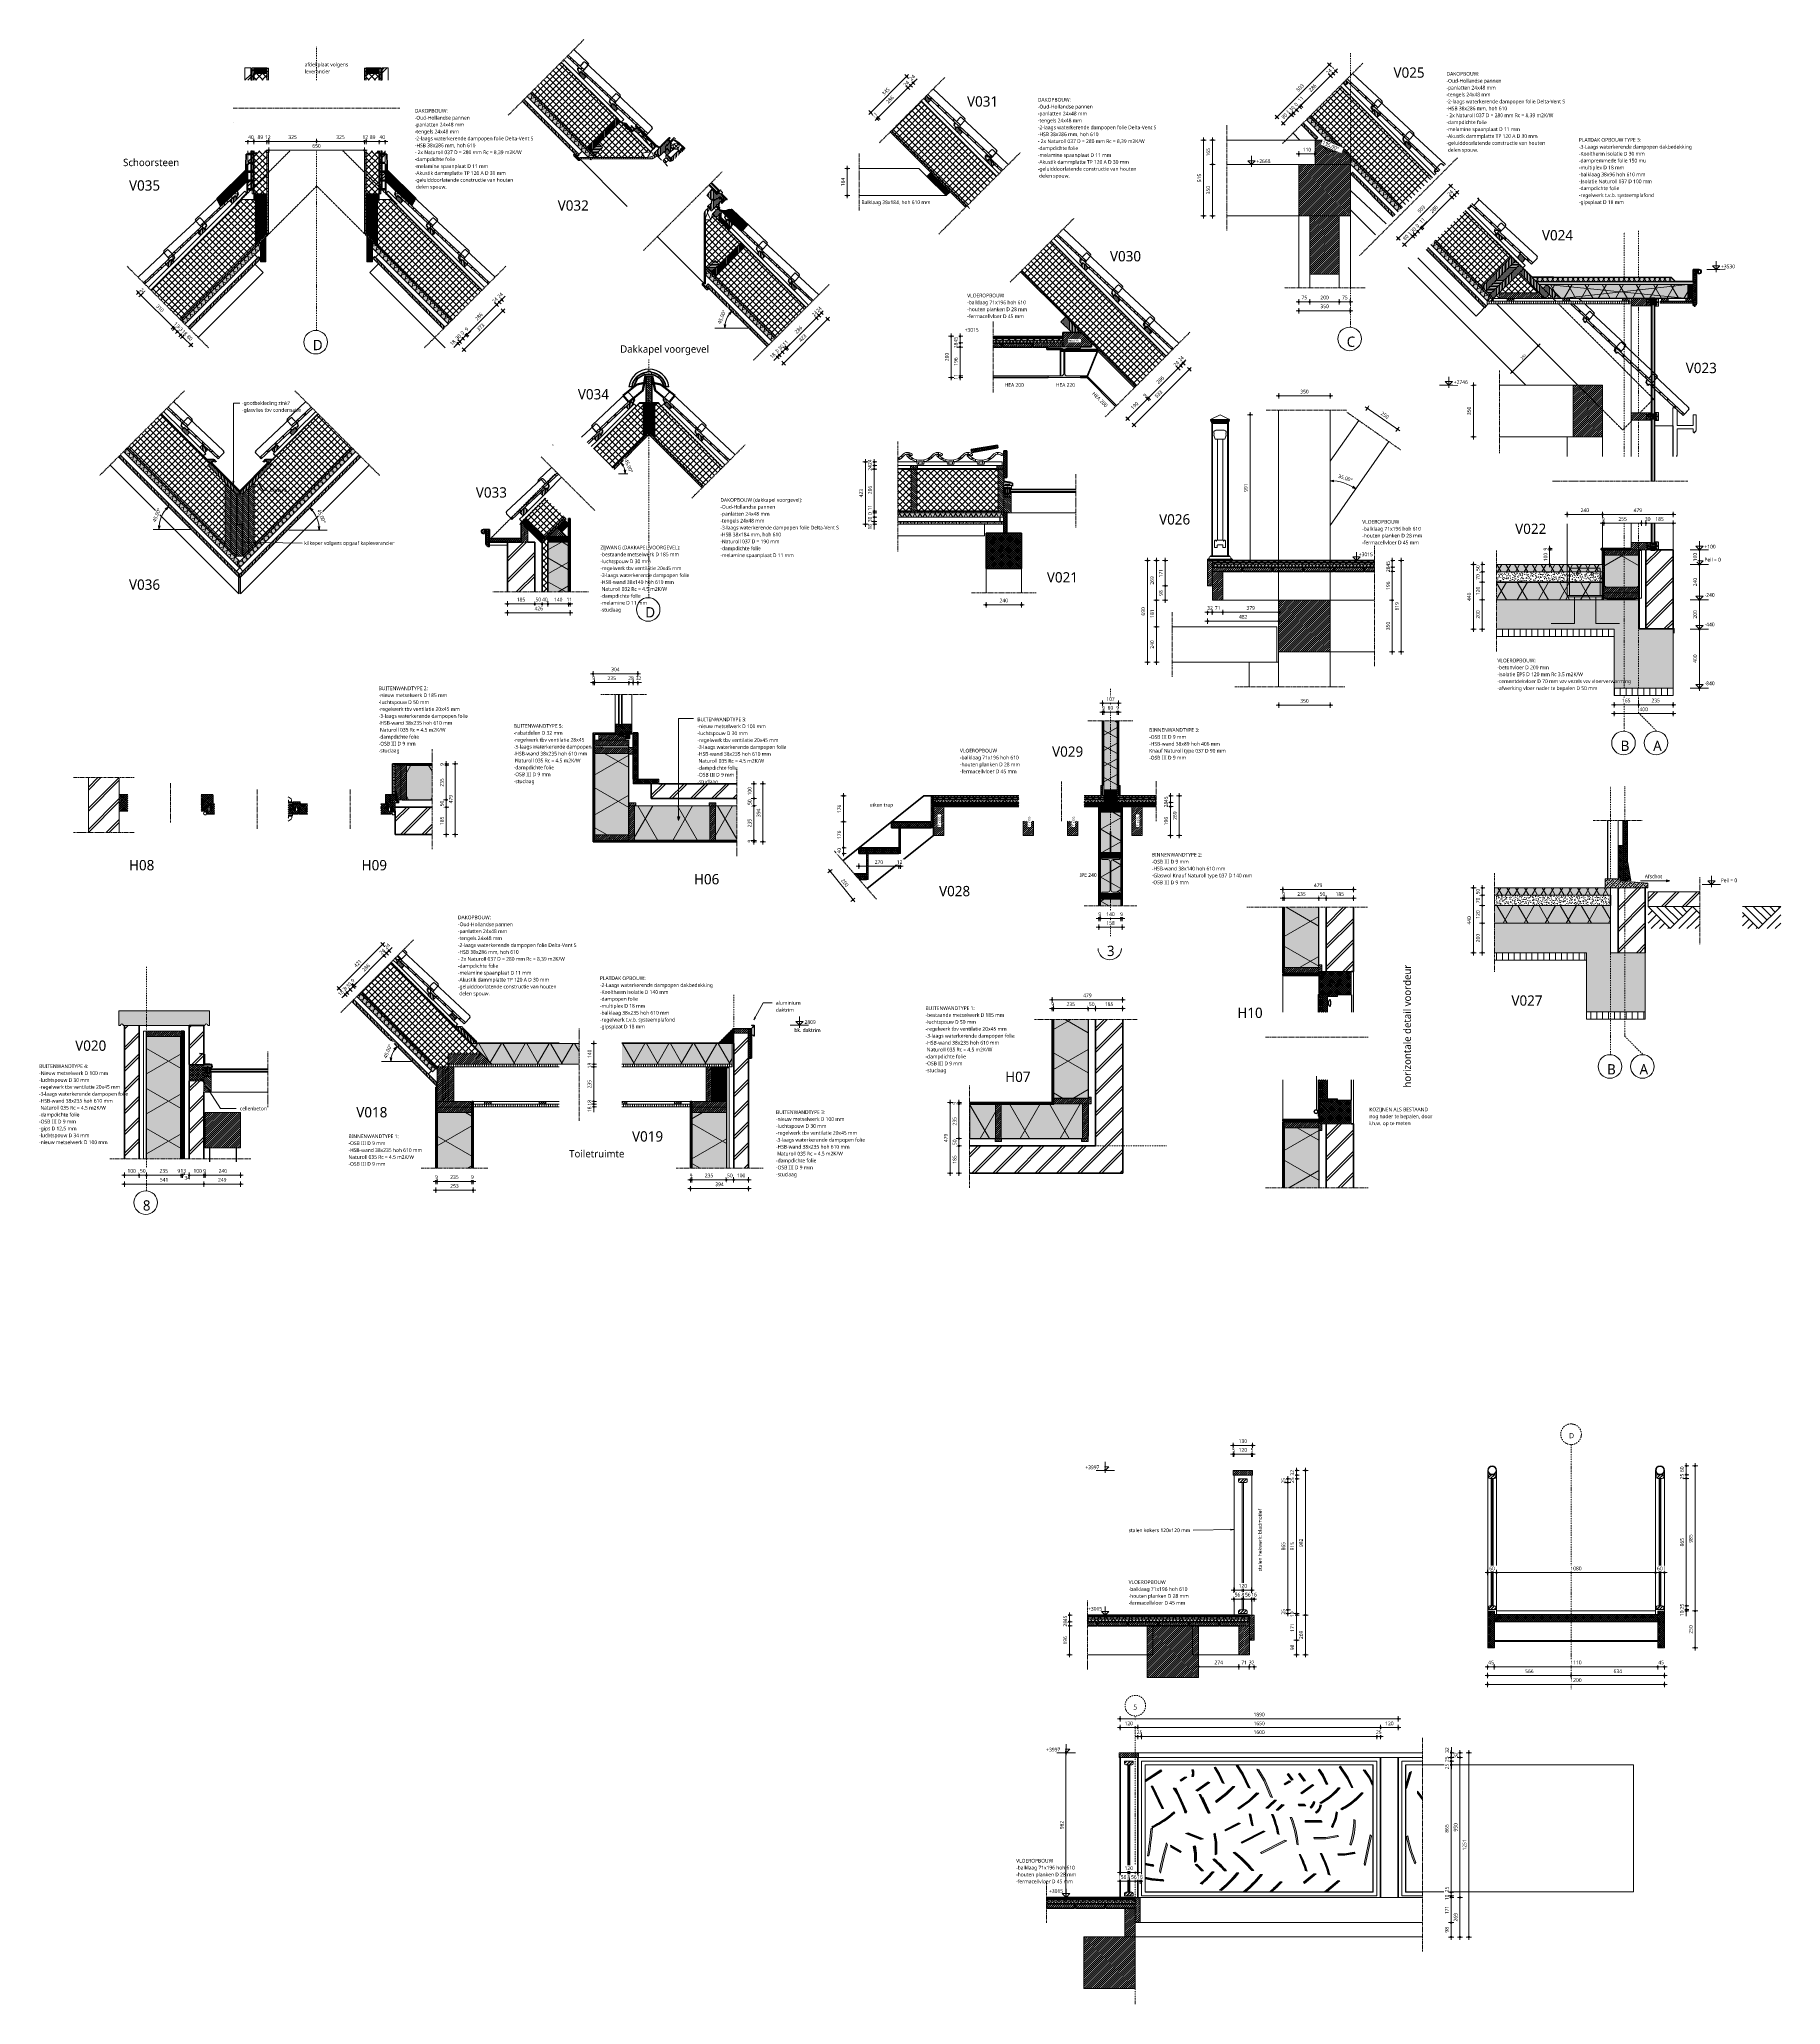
# Model space of a CAD drawing. Header units: millimetres. Extents: x 1789 to 13769, y 2055 to 27197.
# Drawn here: x 1942 to 13769, y 2055 to 15399 of the extents above; entities that cross this region are included whole.
import ezdxf

# ---------------------------------------------------------------- set-up
doc = ezdxf.new("R2010")
doc.units = ezdxf.units.MM
for name, pattern in [('Dash', [6.35, 3.175, -3.175]), ('MV_center', [15, 6, -3, 3, -3]), ('MV_hartlijn_staal', [6.6, 5, -0.8, 0, -0.8]), ('MV_hidden', [3.75, 2.5, -1.25]), ('MV_stramien', [16, 8, -4, 0, -4])]:
    doc.linetypes.add(name, pattern=pattern)
for name, color, linetype, lineweight in [('A-ANNO-DIMS', 211, 'Continuous', 13), ('A-ANNO-DIMS-10', 211, 'Continuous', 13), ('A-ANNO-NOTE', 131, 'Continuous', 18), ('A-DETL', 90, 'Continuous', 13), ('A-DETL-GENF', 92, 'Continuous', 18), ('A-DETL-MEDM', 33, 'Continuous', 18), ('A-DETL-THIN', 151, 'Continuous', 18), ('G-ANNO-REFR', 1, 'Dash', 13), ('G-ANNO-TEXT', 231, 'Continuous', 13), ('SANDWICH DAKELEMENTEN', 20, 'Continuous', 70), ('TUIMELVENSTERS', 5, 'Continuous', 35), ('velux_005_dwg', 8, 'Continuous', 13), ('velux_006_dwg', 8, 'Continuous', 13)]:
    doc.layers.add(name, color=color, linetype=linetype, lineweight=lineweight)
doc.styles.add('Segoe UI', font='segoeui.ttf', dxfattribs={"height": 8})
doc.styles.add('Segoe UI_1', font='segoeui.ttf', dxfattribs={"height": 15})
doc.styles.add('Segoe UI_2', font='segoeui.ttf', dxfattribs={"height": 25})
doc.styles.add('Segoe UI_3', font='segoeui.ttf', dxfattribs={"height": 70})
doc.styles.add('Segoe UI_4', font='segoeui.ttf', dxfattribs={"height": 13})
doc.styles.add('Segoe UI_5', font='segoeui.ttf', dxfattribs={"height": 50})
doc.styles.add('Segoe UI_6', font='segoeui.ttf', dxfattribs={"height": 18})
doc.styles.add('Segoe UI_7', font='segoeui.ttf', dxfattribs={"height": 35})
doc.styles.add('Segoe UI_B', font='segoeui.ttf', dxfattribs={"height": 25})
doc.dimstyles.new('1_8_mm', dxfattribs={"dimscale": 304.8, "dimtxt": 18.852551, "dimasz": 0.032808, "dimexe": 0.059055, "dimexo": 0.0625, "dimgap": 0.016404, "dimtad": 1, "dimdec": 0, "dimzin": 0, "dimdsep": 46, "dimtxsty": 'Segoe UI_6', "dimblk1": 'DOTBLANK', "dimblk2": 'DOTBLANK', "dimsah": 1, "dimcen": 0.09, "dimdle": 0.059055, "dimazin": 0, "dimtfac": 1, "dimtdec": 4, "dimtix": 1, "dimtmove": 0, "dimatfit": 3, "dimfxl": 0.059055, "dimfxlon": 1, "dimtvp": 1, "dimtfill": 1, "dimtolj": 1, "dimtzin": 0, "dimarcsym": 2})
doc.dimstyles.new('2_5_mm', dxfattribs={"dimscale": 304.8, "dimtxt": 26.184099, "dimasz": 0.082021, "dimexe": 0.059055, "dimexo": 0.0625, "dimgap": 0.049213, "dimtad": 1, "dimdec": 0, "dimzin": 0, "dimdsep": 46, "dimtxsty": 'Segoe UI_2', "dimblk1": 'OPEN30', "dimblk2": 'OPEN30', "dimsah": 1, "dimcen": 0.09, "dimazin": 0, "dimtfac": 1, "dimtdec": 4, "dimtix": 1, "dimtmove": 0, "dimatfit": 3, "dimfxl": 0.059055, "dimfxlon": 1, "dimtvp": 1, "dimtfill": 1, "dimtolj": 1, "dimtzin": 0, "dimarcsym": 2})
doc.dimstyles.new('2_5_mm_1', dxfattribs={"dimscale": 304.8, "dimtxt": 26.184099, "dimasz": 0.032808, "dimexe": 0.059055, "dimexo": 0.0625, "dimgap": 0.029528, "dimtad": 1, "dimdec": 0, "dimzin": 0, "dimdsep": 46, "dimtxsty": 'Segoe UI_2', "dimblk1": 'DOTBLANK', "dimblk2": 'DOTBLANK', "dimsah": 1, "dimcen": 0.09, "dimdle": 0.059055, "dimazin": 0, "dimtfac": 1, "dimtdec": 4, "dimtix": 1, "dimtmove": 0, "dimatfit": 3, "dimfxl": 0.059055, "dimfxlon": 1, "dimtvp": 1, "dimtfill": 1, "dimtolj": 1, "dimtzin": 0, "dimarcsym": 2})
doc.dimstyles.new('2_5_mm_2', dxfattribs={"dimscale": 304.8, "dimtxt": 26.184099, "dimasz": 0.032808, "dimexe": 0.059055, "dimexo": 0.0625, "dimgap": 0.029528, "dimtad": 1, "dimdec": 0, "dimzin": 0, "dimdsep": 46, "dimtxsty": 'Segoe UI_2', "dimblk1": 'DOTBLANK', "dimblk2": 'DOTBLANK', "dimsah": 1, "dimcen": 0.09, "dimdle": 0.059055, "dimazin": 0, "dimtfac": 1, "dimtdec": 4, "dimtix": 1, "dimtmove": 1, "dimatfit": 3, "dimfxl": 0.059055, "dimfxlon": 1, "dimtvp": 1, "dimtfill": 1, "dimtolj": 1, "dimtzin": 0, "dimarcsym": 2})
doc.dimstyles.new('2_5_mm_3', dxfattribs={"dimscale": 304.8, "dimtxt": 26.184099, "dimasz": 0.032808, "dimexe": 0.059055, "dimexo": 0.0625, "dimgap": 0.029528, "dimtad": 1, "dimdec": 0, "dimzin": 0, "dimdsep": 46, "dimtxsty": 'Segoe UI_2', "dimblk1": 'DOTBLANK', "dimblk2": 'DOTBLANK', "dimsah": 1, "dimcen": 0.09, "dimdle": 0.059055, "dimazin": 0, "dimtfac": 1, "dimtdec": 4, "dimtix": 1, "dimtmove": 2, "dimatfit": 3, "dimfxl": 0.059055, "dimfxlon": 1, "dimtvp": 1, "dimtfill": 1, "dimtolj": 1, "dimtzin": 0, "dimarcsym": 2})
doc.dimstyles.new('2_5_mm_4', dxfattribs={"dimscale": 304.8, "dimtxt": 26.184099, "dimasz": 0.032808, "dimexe": 0.059055, "dimexo": 0.0625, "dimgap": 0.029528, "dimtad": 1, "dimdec": 0, "dimzin": 0, "dimdsep": 46, "dimtxsty": 'Segoe UI_2', "dimblk1": 'DOTBLANK', "dimblk2": 'DOTBLANK', "dimsah": 1, "dimcen": 0.09, "dimdle": 0.059055, "dimazin": 0, "dimtfac": 1, "dimtdec": 4, "dimtix": 1, "dimtmove": 0, "dimatfit": 3, "dimfxl": 0.059055, "dimfxlon": 1, "dimtvp": 1, "dimtfill": 1, "dimtolj": 1, "dimtzin": 0, "dimarcsym": 2})
picture_1 = doc.add_image_def('image1.jpg', size_in_pixel=(696, 388))
pattern_1 = [(45, (0, 0), (-7.071068, 7.071068), [])]
pattern_2 = [(45, (0, 0), (-21.213203, 21.213203), []), (135, (0, 0), (-21.213203, -21.213203), [])]
pattern_3 = [(60, (-2355.522, 120.812), (-17.32051, 10), []), (120, (-2355.522, 120.812), (-17.32051, -10), [])]
pattern_4 = [(45, (0, 0), (-21.213203, 21.213203), []), (45, (1, 0), (-21.213203, 21.213203), []), (45, (20, 0), (-21.213203, 21.213203), [])]
pattern_5 = [(45, (0, 0), (-7.071068, 7.071068), []), (135, (0, 0), (-7.071068, -7.071068), [])]
pattern_6 = [(0, (0, 0), (0, 50), []), (90, (0, 0), (-50, 3e-15), [])]
pattern_7 = [(90, (0, 0), (-10, 6e-16), [])]
pattern_8 = [(90, (0, 0), (-19.05, 1e-15), []), (90, (9.525, 0), (-19.05, 1e-15), [9.525, -4.762])]
pattern_9 = [(45, (0, 0), (-71.84205, 71.84205), []), (45, (20.32, 0), (-71.84205, 71.84205), [])]
pattern_10 = [(300, (-2380.567, -120.812), (-25.98076, -15), []), (240, (-2380.567, -120.812), (-25.98076, 15), [])]
pattern_11 = [(45, (0, 0), (-4.9497475, 4.9497475), [])]
pattern_12 = [(0, (0, 0), (0, 18.952), []), (0, (0, 9.476), (0, 18.952), [9.476, -4.738])]
pattern_13 = [(135, (0, 0), (-4.9497475, -4.9497475), [])]
pattern_14 = [(60, (-2380.567, 120.812), (-25.98076, 15), []), (120, (-2380.567, 120.812), (-25.98076, -15), [])]
pattern_15 = [(270, (0, 0), (-15, -9e-16), [])]
pattern_16 = [(90, (0, 0), (-15, 9e-16), [])]
pattern_17 = [(300, (-1986.72, -235.79), (-203.516, -117.5), []), (240, (-1986.72, -235.79), (-203.516, 117.5), [])]
pattern_18 = [(300, (-857.8, -704), (-121.936, -70.4), []), (240, (-857.8, -704), (-121.936, 70.4), [])]
pattern_19 = [(60, (0, 0), (-87.295, 50.4), []), (120, (0, 0), (-87.295, -50.4), [])]
pattern_20 = [(135, (0, 0), (-7.071068, -7.071068), [])]
pattern_21 = [(0, (0, 0), (40.64, 10.16), [3.353, -27.127, 3.353, -27.127, -162.56]), (0, (0, 0), (40.64, 10.16), [-60.96, 3.353, -57.607, 3.353, -27.127, -71.12]), (0, (0, 0), (40.64, 10.16), [-152.4, 3.353, -16.967, 3.353, -47.447]), (120, (15.24, 5.08), (-29.118818, 30.1152724), [3.353, -27.127, 3.353, -27.127, -162.56]), (120, (15.24, 5.08), (-29.118818, 30.1152724), [-60.96, 3.353, -57.607, 3.353, -27.127, -71.12]), (120, (15.24, 5.08), (-29.118818, 30.1152724), [-152.4, 3.353, -16.967, 3.353, -47.447]), (240, (20.32, 25.4), (-11.521182, -40.2752724), [3.353, -27.127, 3.353, -27.127, -162.56]), (240, (20.32, 25.4), (-11.521182, -40.2752724), [-60.96, 3.353, -57.607, 3.353, -27.127, -71.12]), (240, (20.32, 25.4), (-11.521182, -40.2752724), [-152.4, 3.353, -16.967, 3.353, -47.447])]
pattern_22 = [(60, (0, 0), (-51.96152, 30), []), (120, (0, 0), (-51.96152, -30), [])]
pattern_23 = [(90, (0, 0), (-7, 4e-16), [])]
pattern_24 = [(180, (0, 0), (-1e-15, -10), [])]
pattern_25 = [(300, (-2355.522, -120.812), (-17.32051, -10), []), (240, (-2355.522, -120.812), (-17.32051, 10), [])]
pattern_26 = [(60, (-857.8, 704), (-121.936, 70.4), []), (120, (-857.8, 704), (-121.936, -70.4), [])]
pattern_27 = [(45, (0, 0), (-14.142136, 14.142136), []), (135, (0, 0), (-14.142136, -14.142136), [])]
pattern_28 = [(60, (-1986.72, 235.79), (-203.516, 117.5), []), (120, (-1986.72, 235.79), (-203.516, -117.5), [])]
pattern_29 = [(90, (0, 0), (-40, 2e-15), [])]

msp = doc.modelspace()

# ---------------------------------------------------------------- texts
at = {"layer": 'A-ANNO-NOTE', "lineweight": 13, "attachment_point": 1}
for s, insert, char_height, width, style in [('38 x 89', (3426.5, 15188.6), 8, 47.3, 'Segoe UI'), ('38 x 89', (4183, 15188.6), 8, 47.3, 'Segoe UI'), ('38 x 89', (3426.5, 14333.6), 8, 47.3, 'Segoe UI'), ('38 x 89', (4183, 14333.6), 8, 47.3, 'Segoe UI'), ('38 x 140', (5446.6, 12007.2), 8, 55.316, 'Segoe UI'), ('38 x 235', (12666.1, 11918), 8, 55.316, 'Segoe UI'), ('38 x 235', (12666.1, 11664), 8, 55.316, 'Segoe UI'), ('38 x 235', (12666.1, 11626), 8, 55.316, 'Segoe UI'), ('38 x 184', (5797.3, 10664.3), 15, 94.599, 'Segoe UI_1'), ('38 x 235', (5809.3, 10623.2), 8, 55.316, 'Segoe UI'), ('38 x 235', (5809.3, 10571.2), 8, 55.316, 'Segoe UI'), ('38 x 89', (9194.5, 10287.8), 8, 47.3, 'Segoe UI'), ('38 x 89', (9194.5, 10249.8), 8, 47.3, 'Segoe UI'), ('38 x 140', (9197.6, 10173.8), 8, 55.316, 'Segoe UI'), ('38 x 235', (5809.3, 9980.2), 8, 55.316, 'Segoe UI'), ('38 x 140', (9197.6, 9861.8), 8, 55.316, 'Segoe UI'), ('38 x 140', (9197.6, 9583.8), 8, 55.316, 'Segoe UI'), ('38 x 235', (10494.7, 9080.7), 8, 55.316, 'Segoe UI'), ('38 x 235', (2760.9, 8650.2), 8, 55.316, 'Segoe UI'), ('38 x 100', (6515.8, 8410.1), 15, 94.599, 'Segoe UI_1'), ('38 x 235', (4734.8, 8172.1), 8, 55.316, 'Segoe UI'), ('38 x 235', (6464.5, 8172.1), 8, 55.316, 'Segoe UI'), ('38 x 100', (6515.8, 8213.1), 15, 94.599, 'Segoe UI_1'), ('38 x 235', (8928.1, 8193.3), 8, 55.316, 'Segoe UI'), ('38 x 235', (4734.8, 8134.1), 8, 55.316, 'Segoe UI'), ('38 x 235', (6464.5, 8134.1), 8, 55.316, 'Segoe UI'), ('38 x 235', (10494.7, 8031.3), 8, 55.316, 'Segoe UI')]:
    msp.add_mtext(s, dxfattribs=dict(at, insert=insert, char_height=char_height, width=width, style=style))
for s, insert, char_height, width, rotation, style in [('38 x 184', (8027.2, 14444.9), 15, 94.599, 315, 'Segoe UI_1'), ('38 x 96', (13150, 13649.1), 15, 80.97, 90, 'Segoe UI_1'), ('38 x 184', (5273.2, 12095.9), 15, 94.599, 315, 'Segoe UI_1'), ('44 x 71', (5473.3, 12077.8), 15, 80.97, 45, 'Segoe UI_1'), ('27 x 45', (5933.6, 10643), 15, 80.97, 90, 'Segoe UI_1'), ('38 x 235', (4375.1, 10332.6), 8, 55.316, 90, 'Segoe UI'), ('38 x 235', (4413.1, 10332.6), 8, 55.316, 90, 'Segoe UI'), ('38 x 235', (5961.9, 10050.1), 8, 55.316, 90, 'Segoe UI'), ('38 x 235', (6511.9, 10050.1), 8, 55.316, 90, 'Segoe UI'), ('38 x 235', (4660.5, 8284.8), 8, 55.316, 90, 'Segoe UI'), ('38 x 235', (4698.5, 8284.8), 8, 55.316, 90, 'Segoe UI'), ('38 x 235', (4736.5, 8284.8), 8, 55.316, 90, 'Segoe UI'), ('38 x 235', (6487.2, 8284.8), 8, 55.316, 90, 'Segoe UI'), ('38 x 235', (8451.7, 8033), 8, 55.316, 90, 'Segoe UI'), ('38 x 235', (9042.7, 8033), 8, 55.316, 90, 'Segoe UI')]:
    msp.add_mtext(s, dxfattribs=dict(at, insert=insert, char_height=char_height, width=width, rotation=rotation, style=style))
at = {"layer": 'G-ANNO-TEXT', "color": 39, "char_height": 25, "attachment_point": 1}
for s, insert, width, style in [('afdekplaat volgens ', (3744.4, 15239.6), 364.768, 'Segoe UI_2'), ('leverancier', (3744.4, 15192.7), 202.025, 'Segoe UI_2'), ('Balklaag 38x184, hoh 610 mm', (7525.5, 14304.5), 564.388, 'Segoe UI_2'), ('VLOEROPBOUW', (8244.1, 13671.7), 323.08, 'Segoe UI_B'), ('-balklaag 71x196 hoh 610', (8244.1, 13624.7), 487.426, 'Segoe UI_2'), ('-houten planken D 28 mm', (8244.1, 13577.7), 497.046, 'Segoe UI_2'), ('-fermacellvloer D 45 mm', (8244.1, 13530.8), 466.582, 'Segoe UI_2'), ('HEA 200', (8498.8, 13064.4), 161.139, 'Segoe UI_2'), ('HEA 220', (8846.3, 13064.4), 161.139, 'Segoe UI_2'), ('VLOEROPBOUW', (10926.9, 12135.1), 323.08, 'Segoe UI_B'), ('-balklaag 71x196 hoh 610', (10926.9, 12088.2), 487.426, 'Segoe UI_2'), ('-houten planken D 28 mm', (10926.9, 12041.2), 497.046, 'Segoe UI_2'), ('-fermacellvloer D 45 mm', (10926.9, 11994.3), 466.582, 'Segoe UI_2'), ('VLOEROPBOUW', (8195, 10581.4), 323.08, 'Segoe UI_B'), ('-balklaag 71x196 hoh 610', (8195, 10534.4), 487.426, 'Segoe UI_2'), ('-houten planken D 28 mm', (8195, 10487.5), 497.046, 'Segoe UI_2'), ('-fermacellvloer D 45 mm', (8195, 10440.5), 466.582, 'Segoe UI_2'), ('IPE 240', (9007.6, 9737), 138.692, 'Segoe UI_2'), ('Afschot', (12846.3, 9727.6), 141.097, 'Segoe UI_2'), ('aluminium ', (6944.5, 8868.8), 210.844, 'Segoe UI_2'), ('daktrim', (6944.5, 8821.8), 143.502, 'Segoe UI_2'), ('VLOEROPBOUW', (9340.6, 4936.1), 323.08, 'Segoe UI_B'), ('-balklaag 71x196 hoh 610', (9340.6, 4889.2), 487.426, 'Segoe UI_2'), ('-houten planken D 28 mm', (9340.6, 4842.2), 497.046, 'Segoe UI_2'), ('-fermacellvloer D 45 mm', (9340.6, 4795.3), 466.582, 'Segoe UI_2')]:
    msp.add_mtext(s, dxfattribs=dict(at, insert=insert, width=width, style=style))
at = {"layer": 'G-ANNO-TEXT', "color": 7, "attachment_point": 1}
for s, insert, char_height, width, style in [('V025', (11139.4, 15207.7), 70, 272.574, 'Segoe UI_3'), ('-Oud-Hollandse pannen', (11499.5, 15129.7), 25, 454.557, 'Segoe UI_2'), ('-panlatten 24x48 mm', (11499.5, 15082.7), 25, 404.852, 'Segoe UI_2'), ('DAKOPBOUW:', (11499.5, 15176.7), 25, 290.211, 'Segoe UI_B'), ('V031', (8242.9, 15011.7), 70, 272.574, 'Segoe UI_3'), ('-Oud-Hollandse pannen', (8724, 14953.9), 25, 454.557, 'Segoe UI_2'), ('DAKOPBOUW:', (8724, 15000.8), 25, 290.211, 'Segoe UI_B'), ('-tengels 24x48 mm', (11499.5, 15035.8), 25, 363.164, 'Segoe UI_2'), ('-2-laags waterkerende dampopen folie Delta-Vent S', (11499.5, 14988.8), 25, 979.662, 'Segoe UI_2'), ('-Oud-Hollandse pannen', (4492.3, 14878.7), 25, 454.557, 'Segoe UI_2'), ('-panlatten 24x48 mm', (4492.3, 14831.7), 25, 404.852, 'Segoe UI_2'), ('DAKOPBOUW:', (4492.3, 14925.7), 25, 290.211, 'Segoe UI_B'), ('-panlatten 24x48 mm', (8724, 14906.9), 25, 404.852, 'Segoe UI_2'), ('-tengels 24x48 mm', (8724, 14860), 25, 363.164, 'Segoe UI_2'), ('-2-laags waterkerende dampopen folie Delta-Vent S', (8724, 14813), 25, 979.662, 'Segoe UI_2'), ('-HSB 38x286 mm, hoh 610', (11499.5, 14941.8), 25, 502.658, 'Segoe UI_2'), ('- 2x Naturoll 037 D = 280 mm Rc = 8,39 m2K/W', (11499.5, 14894.9), 25, 909.915, 'Segoe UI_2'), ('-dampdichte folie', (11499.5, 14847.9), 25, 334.304, 'Segoe UI_2'), ('-tengels 24x48 mm', (4492.3, 14784.8), 25, 363.164, 'Segoe UI_2'), ('-2-laags waterkerende dampopen folie Delta-Vent S', (4492.3, 14737.8), 25, 979.662, 'Segoe UI_2'), ('-HSB 38x286 mm, hoh 610', (4492.3, 14690.8), 25, 502.658, 'Segoe UI_2'), ('-HSB 38x286 mm, hoh 610', (8724, 14766), 25, 502.658, 'Segoe UI_2'), ('- 2x Naturoll 037 D = 280 mm Rc = 8,39 m2K/W', (8724, 14719.1), 25, 909.915, 'Segoe UI_2'), ('-melamine spaanplaat D 11 mm', (11499.5, 14800.9), 25, 602.869, 'Segoe UI_2'), ('-Akustik dammplatte TP 120 A D 30 mm', (11499.5, 14754), 25, 758.396, 'Segoe UI_2'), ('-geluiddoorlatende constructie van houten', (11499.5, 14707), 25, 804.093, 'Segoe UI_2'), ('-3-Laags waterkerende dampopen dakbedekking', (12399, 14681.3), 25, 921.139, 'Segoe UI_2'), ('PLATDAK OPBOUW TYPE 3:', (12399, 14728.3), 25, 552.363, 'Segoe UI_B'), ('Schoorsteen', (2511.3, 14587.5), 50, 477.004, 'Segoe UI_5'), ('- 2x Naturoll 037 D = 280 mm Rc = 8,39 m2K/W', (4492.3, 14643.9), 25, 909.915, 'Segoe UI_2'), ('-dampdichte folie', (4492.3, 14596.9), 25, 334.304, 'Segoe UI_2'), ('-melamine spaanplaat D 11 mm', (4492.3, 14549.9), 25, 602.869, 'Segoe UI_2'), ('-dampdichte folie', (8724, 14672.1), 25, 334.304, 'Segoe UI_2'), ('-melamine spaanplaat D 11 mm', (8724, 14625.1), 25, 602.869, 'Segoe UI_2'), ('-Akustik dammplatte TP 120 A D 30 mm', (8724, 14578.2), 25, 758.396, 'Segoe UI_2'), (' delen spouw. ', (11499.5, 14660.1), 25, 270.97, 'Segoe UI_2'), ('-Kooltherm isolatie D 30 mm', (12399, 14634.4), 25, 544.346, 'Segoe UI_2'), ('-dampremmede folie 150 mu', (12399, 14587.4), 25, 553.966, 'Segoe UI_2'), ('V035', (2551.3, 14441.4), 70, 272.574, 'Segoe UI_3'), ('-Akustik dammplatte TP 120 A D 30 mm', (4492.3, 14503), 25, 758.396, 'Segoe UI_2'), ('-geluiddoorlatende constructie van houten', (4492.3, 14456), 25, 804.093, 'Segoe UI_2'), ('-geluiddoorlatende constructie van houten', (8724, 14531.2), 25, 804.093, 'Segoe UI_2'), (' delen spouw. ', (8724, 14484.2), 25, 270.97, 'Segoe UI_2'), ('-multiplex D 18 mm', (12399, 14540.4), 25, 375.991, 'Segoe UI_2'), ('-balklaag 38x96 hoh 610 mm', (12399, 14493.5), 25, 549.958, 'Segoe UI_2'), ('-Isolatie Naturoll 037 D 100 mm', (12399, 14446.5), 25, 605.274, 'Segoe UI_2'), (' delen spouw. ', (4492.3, 14409.1), 25, 270.97, 'Segoe UI_2'), ('V032', (5463, 14305.2), 70, 272.574, 'Segoe UI_3'), ('-dampdichte folie', (12399, 14399.6), 25, 334.304, 'Segoe UI_2'), ('-regelwerk t.v.b. systeemplafond', (12399, 14352.6), 25, 606.076, 'Segoe UI_2'), ('-gipsplaat D 18 mm', (12399, 14305.6), 25, 373.586, 'Segoe UI_2'), ('V024', (12147.6, 14103.3), 70, 272.574, 'Segoe UI_3'), ('V030', (9213.7, 13960.9), 70, 272.574, 'Segoe UI_3'), ('D', (3800, 13357.8), 70, 85.781, 'Segoe UI_3'), ('+3015', (8226.9, 13438), 25, 121.856, 'Segoe UI_2'), ('C', (10821.7, 13380.3), 70, 75.359, 'Segoe UI_3'), ('Dakkapel voorgevel', (5887.5, 13320.6), 50, 757.595, 'Segoe UI_5'), ('V023', (13124.3, 13202.1), 70, 272.574, 'Segoe UI_3'), ('V034', (5599.7, 13023.6), 70, 272.574, 'Segoe UI_3'), ('-gootbekleding zink?', (3319.2, 12941.2), 25, 396.835, 'Segoe UI_2'), ('-glasvlies tbv condensatie', (3319.2, 12894.2), 25, 481.814, 'Segoe UI_2'), ('kilplank', (3505.6, 12349.2), 25, 143.502, 'Segoe UI_2'), ('V033', (4906.9, 12357.2), 70, 272.574, 'Segoe UI_3'), ('DAKOPBOUW (dakkapel voorgevel):', (6567.8, 12283.5), 25, 728.734, 'Segoe UI_B'), ('-Oud-Hollandse pannen', (6567.8, 12236.6), 25, 454.557, 'Segoe UI_2'), ('-panlatten 24x48 mm', (6567.8, 12189.6), 25, 404.852, 'Segoe UI_2'), ('-tengels 24x48 mm', (6567.8, 12142.7), 25, 363.164, 'Segoe UI_2'), ('V026', (9547.5, 12174.1), 70, 272.574, 'Segoe UI_3'), ('-3-laags waterkerende dampopen folie Delta-Vent S', (6567.8, 12095.7), 25, 979.662, 'Segoe UI_2'), ('-HSB 38x184 mm, hoh 610', (6567.8, 12048.7), 25, 502.658, 'Segoe UI_2'), ('V022', (11965.5, 12110), 70, 272.574, 'Segoe UI_3'), ('kilkeper volgens opgaaf kapleverancier', (3741.8, 11990.9), 25, 727.932, 'Segoe UI_2'), ('ZIJWANG (DAKKAPEL VOORGEVEL):', (5752.5, 11960.7), 25, 723.122, 'Segoe UI_B'), ('-bestaande metselwerk D 185 mm', (5752.5, 11913.7), 25, 644.557, 'Segoe UI_2'), ('-Naturoll 037 D = 190 mm ', (6567.8, 12001.8), 25, 513.08, 'Segoe UI_2'), ('-dampdichte folie', (6567.8, 11954.8), 25, 334.304, 'Segoe UI_2'), ('-melamine spaanplaat D 11 mm', (6567.8, 11907.8), 25, 602.869, 'Segoe UI_2'), ('+3015', (10903.9, 11914.2), 25, 121.856, 'Segoe UI_2'), ('-luchtspouw D 30 mm', (5752.5, 11866.8), 25, 416.877, 'Segoe UI_2'), ('-regelwerk tbv ventilatie 20x45 mm', (5752.5, 11819.8), 25, 663.797, 'Segoe UI_2'), ('-3-laags waterkerende dampopen folie', (5752.5, 11772.8), 25, 730.337, 'Segoe UI_2'), ('V021', (8785.2, 11780.6), 70, 272.574, 'Segoe UI_3'), ('V036', (2551.3, 11731.1), 70, 272.574, 'Segoe UI_3'), ('-HSB-wand 38x140 hoh 610 mm', (5752.5, 11725.9), 25, 611.688, 'Segoe UI_2'), ('-dampdichte folie', (5752.5, 11631.9), 25, 334.304, 'Segoe UI_2'), (' Naturoll 032 Rc = 4.5 m2K/W', (5752.5, 11678.9), 25, 565.19, 'Segoe UI_2'), ('-240', (13252.7, 11638.3), 25, 86.582, 'Segoe UI_2'), ('-melamine D 11 mm', (5752.5, 11585), 25, 388.017, 'Segoe UI_2'), ('-stuclaag', (5752.5, 11538), 25, 170.759, 'Segoe UI_2'), ('D', (6058, 11543.2), 70, 85.781, 'Segoe UI_3'), ('-440', (13252.7, 11438.3), 25, 86.582, 'Segoe UI_2'), ('VLOEROPBOUW:', (11844.7, 11193.4), 25, 334.304, 'Segoe UI_B'), ('-betonvloer D 200 mm', (11844.7, 11146.5), 25, 428.903, 'Segoe UI_2'), ('-isolatie EPS D 120 mm Rc 3.5 m2K/W', (11844.7, 11099.5), 25, 716.709, 'Segoe UI_2'), ('-nieuw metselwerk D 185 mm', (4247.4, 10957.5), 25, 561.983, 'Segoe UI_2'), ('BUITENWANDTYPE 2:', (4247.4, 11004.5), 25, 436.118, 'Segoe UI_B'), ('-cementdekvloer D 70 mm vzv vezels vzv vloerverwarming', (11844.7, 11052.5), 25, 1093.502, 'Segoe UI_2'), ('-afwerking vloer nader te bepalen D 50 mm', (11844.7, 11005.6), 25, 820.928, 'Segoe UI_2'), ('-840', (13252.7, 11038.3), 25, 86.582, 'Segoe UI_2'), ('-luchtspouw D 50 mm', (4247.4, 10910.5), 25, 416.877, 'Segoe UI_2'), ('-regelwerk tbv ventilatie 20x45 mm', (4247.4, 10863.6), 25, 663.797, 'Segoe UI_2'), ('-3-laags waterkerende dampopen folie', (4247.4, 10816.6), 25, 730.337, 'Segoe UI_2'), ('-HSB-wand 38x235 hoh 610 mm', (4247.4, 10769.6), 25, 611.688, 'Segoe UI_2'), ('-dampdichte folie', (4247.4, 10675.7), 25, 334.304, 'Segoe UI_2'), (' Naturoll 035 Rc = 4.5 m2K/W', (4247.4, 10722.7), 25, 565.19, 'Segoe UI_2'), ('-rabatdelen D 32 mm', (5164.2, 10702), 25, 404.05, 'Segoe UI_2'), ('BUITENWANDTYPE 5:', (5164.2, 10748.9), 25, 436.118, 'Segoe UI_B'), ('-nieuw metselwerk D 100 mm', (6411.3, 10746.8), 25, 561.983, 'Segoe UI_2'), ('-luchtspouw D 30 mm', (6411.3, 10699.8), 25, 416.877, 'Segoe UI_2'), ('BUITENWANDTYPE 3:', (6411.3, 10793.7), 25, 436.118, 'Segoe UI_B'), ('BINNENWANDTYPE 3:', (9479.8, 10721.7), 25, 448.143, 'Segoe UI_B'), ('-OSB III D 9 mm', (4247.4, 10628.8), 25, 303.84, 'Segoe UI_2'), ('-stuclaag', (4247.4, 10581.8), 25, 170.759, 'Segoe UI_2'), ('-regelwerk tbv ventilatie 28x45', (5164.2, 10655), 25, 578.017, 'Segoe UI_2'), ('-3-laags waterkerende dampopen folie', (5164.2, 10608), 25, 730.337, 'Segoe UI_2'), ('-HSB-wand 38x235 hoh 610 mm', (5164.2, 10561.1), 25, 611.688, 'Segoe UI_2'), ('-regelwerk tbv ventilatie 20x45 mm', (6411.3, 10652.8), 25, 663.797, 'Segoe UI_2'), ('-3-laags waterkerende dampopen folie', (6411.3, 10605.9), 25, 730.337, 'Segoe UI_2'), ('-HSB-wand 38x235 hoh 610 mm', (6411.3, 10558.9), 25, 611.688, 'Segoe UI_2'), ('V029', (8820.7, 10597.6), 70, 272.574, 'Segoe UI_3'), ('-OSB III D 9 mm', (9479.8, 10674.7), 25, 303.84, 'Segoe UI_2'), ('-HSB-wand 38x89 hoh 406 mm ', (9479.8, 10627.7), 25, 600.464, 'Segoe UI_2'), ('Knauf Naturoll type 037 D 90 mm', (9479.8, 10580.8), 25, 634.937, 'Segoe UI_2'), ('B', (12681.9, 10637), 70, 69.747, 'Segoe UI_3'), ('A', (12902.9, 10637), 70, 78.565, 'Segoe UI_3'), ('-dampdichte folie', (5164.2, 10467.1), 25, 334.304, 'Segoe UI_2'), ('-OSB III D 9 mm', (5164.2, 10420.2), 25, 303.84, 'Segoe UI_2'), (' Naturoll 035 Rc = 4.5 m2K/W', (5164.2, 10514.1), 25, 565.19, 'Segoe UI_2'), ('-dampdichte folie', (6411.3, 10465), 25, 334.304, 'Segoe UI_2'), ('-OSB III D 9 mm', (6411.3, 10418), 25, 303.84, 'Segoe UI_2'), (' Naturoll 035 Rc = 4.5 m2K/W', (6411.3, 10512), 25, 565.19, 'Segoe UI_2'), ('-OSB III D 9 mm', (9479.8, 10533.8), 25, 303.84, 'Segoe UI_2'), ('-stuclaag', (5164.2, 10373.2), 25, 170.759, 'Segoe UI_2'), ('-stuclaag', (6411.3, 10371.1), 25, 170.759, 'Segoe UI_2'), ('eiken trap', (7583.7, 10213.5), 25, 187.595, 'Segoe UI_2'), ('BINNENWANDTYPE 2:', (9497.9, 9874.7), 25, 448.143, 'Segoe UI_B'), ('H08', (2551.4, 9826.4), 70, 218.059, 'Segoe UI_3'), ('H09', (4131.4, 9826.4), 70, 218.059, 'Segoe UI_3'), ('-OSB III D 9 mm', (9497.9, 9827.7), 25, 303.84, 'Segoe UI_2'), ('-HSB-wand 38x140 hoh 610 mm', (9497.9, 9780.7), 25, 611.688, 'Segoe UI_2'), ('H06', (6388.6, 9731.1), 70, 218.059, 'Segoe UI_3'), ('V028', (8053.1, 9650.3), 70, 272.574, 'Segoe UI_3'), ('-Glaswol Knauf Naturoll type 037 D 140 mm', (9497.9, 9733.8), 25, 831.35, 'Segoe UI_2'), ('-OSB III D 9 mm', (9497.9, 9686.8), 25, 303.84, 'Segoe UI_2'), ('Peil = 0', (13362.2, 9700.8), 25, 143.502, 'Segoe UI_2'), ('-Oud-Hollandse pannen', (4785.5, 9402.1), 25, 454.557, 'Segoe UI_2'), ('-panlatten 24x48 mm', (4785.5, 9355.1), 25, 404.852, 'Segoe UI_2'), ('DAKOPBOUW:', (4785.5, 9449.1), 25, 290.211, 'Segoe UI_B'), ('-tengels 24x48 mm', (4785.5, 9308.2), 25, 363.164, 'Segoe UI_2'), ('-2-laags waterkerende dampopen folie Delta-Vent S', (4785.5, 9261.2), 25, 979.662, 'Segoe UI_2'), ('-HSB 38x286 mm, hoh 610', (4785.5, 9214.3), 25, 502.658, 'Segoe UI_2'), ('3', (9192.9, 9244.4), 70, 65.738, 'Segoe UI_3'), ('- 2x Naturoll 037 D = 280 mm Rc = 8,39 m2K/W', (4785.5, 9167.3), 25, 909.915, 'Segoe UI_2'), ('-dampdichte folie', (4785.5, 9120.3), 25, 334.304, 'Segoe UI_2'), ('-melamine spaanplaat D 11 mm', (4785.5, 9073.4), 25, 602.869, 'Segoe UI_2'), ('-Akustik dammplatte TP 120 A D 30 mm', (4785.5, 9026.4), 25, 758.396, 'Segoe UI_2'), ('-geluiddoorlatende constructie van houten', (4785.5, 8979.4), 25, 804.093, 'Segoe UI_2'), ('-2-Laags waterkerende dampopen dakbedekking', (5750, 8989.6), 25, 921.139, 'Segoe UI_2'), ('-Kooltherm isolatie D 140 mm', (5750, 8942.6), 25, 567.595, 'Segoe UI_2'), ('PLATDAK OPBOUW:', (5750, 9036.5), 25, 404.852, 'Segoe UI_B'), (' delen spouw. ', (4785.5, 8932.5), 25, 270.97, 'Segoe UI_2'), ('-dampopen folie', (5750, 8895.6), 25, 315.063, 'Segoe UI_2'), ('-multiplex D 18 mm', (5750, 8848.7), 25, 375.991, 'Segoe UI_2'), ('BUITENWANDTYPE 1:', (7961.4, 8833.3), 25, 436.118, 'Segoe UI_B'), ('H10', (10079, 8824), 70, 218.059, 'Segoe UI_3'), ('V027', (11940.5, 8907.2), 70, 272.574, 'Segoe UI_3'), ('-balklaag 38x235 hoh 610 mm', (5750, 8801.7), 25, 573.207, 'Segoe UI_2'), ('-regelwerk t.v.b. systeemplafond', (5750, 8754.7), 25, 606.076, 'Segoe UI_2'), ('-gipsplaat D 18 mm', (5750, 8707.8), 25, 373.586, 'Segoe UI_2'), ('-bestaande metselwerk D 185 mm', (7961.4, 8786.3), 25, 644.557, 'Segoe UI_2'), ('-luchtspouw D 50 mm', (7961.4, 8739.4), 25, 416.877, 'Segoe UI_2'), ('-regelwerk tbv ventilatie 20x45 mm', (7961.4, 8692.4), 25, 663.797, 'Segoe UI_2'), ('V020', (2185.7, 8600.9), 70, 272.574, 'Segoe UI_3'), ('-3-laags waterkerende dampopen folie', (7961.4, 8645.4), 25, 730.337, 'Segoe UI_2'), ('-HSB-wand 38x235 hoh 610 mm', (7961.4, 8598.5), 25, 611.688, 'Segoe UI_2'), (' Naturoll 035 Rc = 4.5 m2K/W', (7961.4, 8551.5), 25, 565.19, 'Segoe UI_2'), ('BUITENWANDTYPE 4:', (1940.7, 8438.9), 25, 436.118, 'Segoe UI_B'), ('-dampdichte folie', (7961.4, 8504.5), 25, 334.304, 'Segoe UI_2'), ('-OSB III D 9 mm', (7961.4, 8457.6), 25, 303.84, 'Segoe UI_2'), ('-stuclaag', (7961.4, 8410.6), 25, 170.759, 'Segoe UI_2'), ('B', (12589.6, 8440.5), 70, 69.747, 'Segoe UI_3'), ('A', (12810.6, 8440.5), 70, 78.565, 'Segoe UI_3'), ('-Nieuw metselwerk D 100 mm', (1940.7, 8391.9), 25, 570, 'Segoe UI_2'), ('-luchtspouw D 30 mm', (1940.7, 8345), 25, 416.877, 'Segoe UI_2'), ('-regelwerk tbv ventilatie 20x45 mm', (1940.7, 8298), 25, 663.797, 'Segoe UI_2'), ('H07', (8502.2, 8389.5), 70, 218.059, 'Segoe UI_3'), ('-3-laags waterkerende dampopen folie', (1940.7, 8251), 25, 730.337, 'Segoe UI_2'), ('-HSB-wand 38x235 hoh 610 mm', (1940.7, 8204.1), 25, 611.688, 'Segoe UI_2'), (' Naturoll 035 Rc = 4.5 m2K/W', (1940.7, 8157.1), 25, 565.19, 'Segoe UI_2'), ('cellenbeton', (3304.3, 8151.6), 25, 219.662, 'Segoe UI_2'), ('V018', (4094.8, 8148.8), 70, 272.574, 'Segoe UI_3'), ('-dampdichte folie', (1940.7, 8110.1), 25, 334.304, 'Segoe UI_2'), ('-OSB III D 9 mm', (1940.7, 8063.2), 25, 303.84, 'Segoe UI_2'), ('-gips D 12,5 mm', (1940.7, 8016.2), 25, 312.658, 'Segoe UI_2'), ('-nieuw metselwerk D 100 mm', (6945.7, 8080), 25, 561.983, 'Segoe UI_2'), ('-luchtspouw D 30 mm', (6945.7, 8033), 25, 416.877, 'Segoe UI_2'), ('BUITENWANDTYPE 3:', (6945.7, 8127), 25, 436.118, 'Segoe UI_B'), ('-luchtspouw D 34 mm', (1940.7, 7969.2), 25, 416.877, 'Segoe UI_2'), ('-nieuw metselwerk D 100 mm', (1940.7, 7922.3), 25, 561.983, 'Segoe UI_2'), ('-OSB III D 9 mm', (4041.8, 7916.3), 25, 303.84, 'Segoe UI_2'), ('BINNENWANDTYPE 1:', (4041.8, 7963.2), 25, 448.143, 'Segoe UI_B'), ('V019', (5967.6, 7984.9), 70, 272.574, 'Segoe UI_3'), ('-regelwerk tbv ventilatie 20x45 mm', (6945.7, 7986.1), 25, 663.797, 'Segoe UI_2'), ('-3-laags waterkerende dampopen folie', (6945.7, 7939.1), 25, 730.337, 'Segoe UI_2'), ('-HSB-wand 38x235 hoh 610 mm', (6945.7, 7892.1), 25, 611.688, 'Segoe UI_2'), ('-HSB-wand 38x235 hoh 610 mm', (4041.8, 7869.3), 25, 611.688, 'Segoe UI_2'), ('-OSB III D 9 mm', (4041.8, 7775.4), 25, 303.84, 'Segoe UI_2'), ('Naturoll 035 Rc = 4.5 m2K/W', (4041.8, 7822.4), 25, 553.164, 'Segoe UI_2'), ('Toiletruimte', (5541.2, 7857.2), 50, 465.78, 'Segoe UI_5'), ('-dampdichte folie', (6945.7, 7798.2), 25, 334.304, 'Segoe UI_2'), ('-OSB III D 9 mm', (6945.7, 7751.2), 25, 303.84, 'Segoe UI_2'), (' Naturoll 035 Rc = 4.5 m2K/W', (6945.7, 7845.2), 25, 565.19, 'Segoe UI_2'), ('-stuclaag', (6945.7, 7704.3), 25, 170.759, 'Segoe UI_2'), ('8', (2645.2, 7516.2), 70, 65.738, 'Segoe UI_3'), ('D', (12331.6, 5935.7), 35, 42.489, 'Segoe UI_7'), ('stalen kokers 120x120 mm', (9340.6, 5288), 25, 500.253, 'Segoe UI_2'), ('+3015', (9065.3, 4754.8), 25, 121.856, 'Segoe UI_2')]:
    msp.add_mtext(s, dxfattribs=dict(at, insert=insert, char_height=char_height, width=width, style=style))
at = {"layer": 'G-ANNO-TEXT', "color": 39, "insert": (9108.5, 13007.5), "char_height": 25, "width": 161.139, "attachment_point": 1, "rotation": 315, "style": 'Segoe UI_2'}
msp.add_mtext('HEA 200', dxfattribs=at)
at = {"layer": 'G-ANNO-TEXT', "color": 7, "attachment_point": 1, "rotation": 90}
for s, insert, char_height, width, style in [('114x67', (2514, 10203), 13, 74.557, 'Segoe UI_4'), ('114x67', (4319.2, 10212.1), 13, 74.557, 'Segoe UI_4'), ('horizontale detail voordeur', (11207.9, 8281.4), 50, 1045.4, 'Segoe UI_5'), ('stalen hekwerk: bladmotief', (10220, 4996.5), 25, 503.46, 'Segoe UI_2')]:
    msp.add_mtext(s, dxfattribs=dict(at, insert=insert, char_height=char_height, width=width, style=style))
at = {"layer": 'G-ANNO-TEXT', "color": 1, "char_height": 25, "attachment_point": 1, "style": 'Segoe UI_2'}
for s, insert, width in [('KOZIJNEN ALS BESTAAND', (10975.4, 8145.3), 493.839), ('i.h.w. op te meten', (10975.4, 8051.4), 334.304), ('nog nader te bepalen, door ', (10975.4, 8098.4), 526.709)]:
    msp.add_mtext(s, dxfattribs=dict(at, insert=insert, width=width))

# ---------------------------------------------------------------- blocks, each defined once
blk = doc.blocks.new('42 isolatie - Type 1-3774382-Details Restauratie 1-10')
at = {"layer": 'A-DETL-GENF'}
blk.add_hatch(color=256, dxfattribs=at).paths.add_polyline_path([(514, 1), (1136, 1), (1136, 21), (36, 21), (36, 1), (388, 1)])
at = {"layer": 'A-DETL-GENF', "lineweight": 13}
h = blk.add_hatch(dxfattribs=at)
h.set_pattern_fill('FP_32', color=256, style=0, pattern_type=2)
h.set_pattern_definition(pattern_3)
h.paths.add_polyline_path([(514, 1), (1136, 1), (1136, 21), (36, 21), (36, 1), (388, 1)])
at = {"layer": 'A-DETL-GENF'}
for p, q in [((1136, 21), (36, 21)), ((1136, 21), (36, 21)), ((36, 1), (100, 1)), ((100, 1), (107, 1)), ((100, 1), (107, 1)), ((107, 1), (307, 1)), ((307, 1), (314, 1)), ((307, 1), (314, 1)), ((314, 1), (514, 1)), ((514, 1), (522, 1)), ((514, 1), (522, 1)), ((522, 1), (722, 1)), ((722, 1), (729, 1)), ((722, 1), (729, 1)), ((729, 1), (929, 1)), ((929, 1), (936, 1)), ((929, 1), (936, 1)), ((936, 1), (1136, 1))]:
    blk.add_line(p, q, dxfattribs=at)
blk = doc.blocks.new('NLRS_00_DI_maskeer - Type 1-4234717-Details Restauratie 1-10')
at = {"layer": 'A-DETL-GENF', "linetype": 'MV_center'}
blk.add_line((369, 0), (-100, 0), dxfattribs=at)
blk = doc.blocks.new('42 isolatie - Type 1-3774383-Details Restauratie 1-10')
at = {"layer": 'A-DETL-GENF'}
blk.add_hatch(color=256, dxfattribs=at).paths.add_polyline_path([(36, 1), (640, 1), (640, 21), (36, 21)])
at = {"layer": 'A-DETL-GENF', "lineweight": 13}
h = blk.add_hatch(dxfattribs=at)
h.set_pattern_fill('FP_32', color=256, style=0, pattern_type=2)
h.set_pattern_definition(pattern_3)
h.paths.add_polyline_path([(433, 1), (640, 1), (640, 21), (36, 21), (36, 1), (233, 1)])
at = {"layer": 'A-DETL-GENF'}
for p, q in [((640, 21), (36, 21)), ((640, 21), (36, 21)), ((36, 1), (226, 1)), ((226, 1), (233, 1)), ((226, 1), (233, 1)), ((233, 1), (433, 1)), ((433, 1), (440, 1)), ((433, 1), (440, 1)), ((440, 1), (640, 1))]:
    blk.add_line(p, q, dxfattribs=at)
blk = doc.blocks.new('NLRS_00_DI_maskeer - Type 1-4234693-Details Restauratie 1-10')
at = {"layer": 'A-DETL-GENF', "linetype": 'MV_center'}
blk.add_line((-100, 0), (173, 0), dxfattribs=at)
blk = doc.blocks.new('NLRS_00_DI_maskeer - Type 1-4234718-Details Restauratie 1-10')
at = {"layer": 'A-DETL-GENF', "linetype": 'MV_center'}
blk.add_line((1351, 0), (-100, 0), dxfattribs=at)
blk = doc.blocks.new('DIMBLOCK413-Details Restauratie 1-10')
at = {"layer": 'A-ANNO-DIMS-10'}
for p, q in [((10160, 4349), (10160, 4367)), ((10210, 4349), (10160, 4349)), ((10160, 4349), (10160, 4331)), ((10192, 4349), (10192, 4367)), ((10192, 4349), (10192, 4331))]:
    blk.add_line(p, q, dxfattribs=at)
for centre in [(10160, 4349), (10192, 4349)]:
    blk.add_circle(centre, 5, dxfattribs=at)
at = {"layer": 'A-ANNO-DIMS-10', "color": 0, "insert": (10157, 4391), "char_height": 25, "width": 45.7, "attachment_point": 1, "line_spacing_factor": 1.142579, "style": 'Segoe UI_2', "bg_fill": 3, "box_fill_scale": 1.25, "bg_fill_color": 9, "bg_fill_true_color": 13158600, "bg_fill_transparency": 0}
blk.add_mtext('32', dxfattribs=at)
blk = doc.blocks.new('_DotBlank')
at = {"color": 0, "linetype": 'ByBlock', "lineweight": -2}
blk.add_line((-0.5, 0), (-1, 0), dxfattribs=at)
blk.add_circle((0, 0), 0.5, dxfattribs=at)
blk = doc.blocks.new('DIMBLOCK414-Details Restauratie 1-10')
at = {"layer": 'A-ANNO-DIMS-10'}
for p, q in [((10089, 4349), (10089, 4367)), ((10160, 4349), (10089, 4349)), ((10089, 4349), (10089, 4331)), ((10160, 4349), (10160, 4367)), ((10160, 4349), (10160, 4331))]:
    blk.add_line(p, q, dxfattribs=at)
for centre in [(10089, 4349), (10160, 4349)]:
    blk.add_circle(centre, 5, dxfattribs=at)
at = {"layer": 'A-ANNO-DIMS-10', "color": 0, "insert": (10106, 4391), "char_height": 25, "width": 45.7, "attachment_point": 1, "line_spacing_factor": 1.142579, "style": 'Segoe UI_2', "bg_fill": 3, "box_fill_scale": 1.25, "bg_fill_color": 9, "bg_fill_true_color": 13158600, "bg_fill_transparency": 0}
blk.add_mtext('71', dxfattribs=at)
blk = doc.blocks.new('DIMBLOCK415-Details Restauratie 1-10')
at = {"layer": 'A-ANNO-DIMS-10'}
for p, q in [((10089, 4349), (9797, 4349)), ((9815, 4349), (9815, 4367)), ((9815, 4349), (9815, 4331)), ((10089, 4349), (10089, 4367)), ((10089, 4349), (10089, 4331))]:
    blk.add_line(p, q, dxfattribs=at)
for centre in [(9815, 4349), (10089, 4349)]:
    blk.add_circle(centre, 5, dxfattribs=at)
at = {"layer": 'A-ANNO-DIMS-10', "color": 0, "insert": (9924, 4391), "char_height": 25, "width": 68.55, "attachment_point": 1, "line_spacing_factor": 1.142579, "style": 'Segoe UI_2', "bg_fill": 3, "box_fill_scale": 1.25, "bg_fill_color": 9, "bg_fill_true_color": 13158600, "bg_fill_transparency": 0}
blk.add_mtext('274', dxfattribs=at)
blk = doc.blocks.new('DIMBLOCK416-Details Restauratie 1-10')
at = {"layer": 'A-ANNO-DIMS-10'}
for p, q in [((8938, 4627), (8920, 4627)), ((8938, 4413), (8938, 4627)), ((8938, 4627), (8956, 4627)), ((8938, 4431), (8920, 4431)), ((8938, 4431), (8956, 4431))]:
    blk.add_line(p, q, dxfattribs=at)
for centre in [(8938, 4627), (8938, 4431)]:
    blk.add_circle(centre, 5, dxfattribs=at)
at = {"layer": 'A-ANNO-DIMS-10', "color": 0, "insert": (8897, 4500), "char_height": 25, "width": 68.55, "attachment_point": 1, "rotation": 90, "line_spacing_factor": 1.142579, "style": 'Segoe UI_2', "bg_fill": 3, "box_fill_scale": 1.25, "bg_fill_color": 9, "bg_fill_true_color": 13158600, "bg_fill_transparency": 0}
blk.add_mtext('196', dxfattribs=at)
blk = doc.blocks.new('DIMBLOCK417-Details Restauratie 1-10')
at = {"layer": 'A-ANNO-DIMS-10'}
for p, q in [((8938, 4655), (8920, 4655)), ((8938, 4627), (8920, 4627)), ((8938, 4627), (8938, 4655)), ((8938, 4655), (8956, 4655)), ((8938, 4627), (8956, 4627))]:
    blk.add_line(p, q, dxfattribs=at)
for centre in [(8938, 4655), (8938, 4627)]:
    blk.add_circle(centre, 5, dxfattribs=at)
at = {"layer": 'A-ANNO-DIMS-10', "color": 0, "insert": (8897, 4622), "char_height": 25, "width": 45.7, "attachment_point": 1, "rotation": 90, "line_spacing_factor": 1.142579, "style": 'Segoe UI_2', "bg_fill": 3, "box_fill_scale": 1.25, "bg_fill_color": 9, "bg_fill_true_color": 13158600, "bg_fill_transparency": 0}
blk.add_mtext('28', dxfattribs=at)
blk = doc.blocks.new('DIMBLOCK418-Details Restauratie 1-10')
at = {"layer": 'A-ANNO-DIMS-10'}
for p, q in [((8938, 4700), (8920, 4700)), ((8938, 4655), (8938, 4718)), ((8938, 4700), (8956, 4700)), ((8938, 4655), (8920, 4655)), ((8938, 4655), (8956, 4655))]:
    blk.add_line(p, q, dxfattribs=at)
for centre in [(8938, 4700), (8938, 4655)]:
    blk.add_circle(centre, 5, dxfattribs=at)
at = {"layer": 'A-ANNO-DIMS-10', "color": 0, "insert": (8897, 4658), "char_height": 25, "width": 45.7, "attachment_point": 1, "rotation": 90, "line_spacing_factor": 1.142579, "style": 'Segoe UI_2', "bg_fill": 3, "box_fill_scale": 1.25, "bg_fill_color": 9, "bg_fill_true_color": 13158600, "bg_fill_transparency": 0}
blk.add_mtext('45', dxfattribs=at)
blk = doc.blocks.new('DIMBLOCK419-Details Restauratie 1-10')
at = {"layer": 'A-ANNO-DIMS-10'}
for p, q in [((10541, 4700), (10523, 4700)), ((10541, 4413), (10541, 4718)), ((10541, 4700), (10559, 4700)), ((10541, 4431), (10523, 4431)), ((10541, 4431), (10559, 4431))]:
    blk.add_line(p, q, dxfattribs=at)
for centre in [(10541, 4700), (10541, 4431)]:
    blk.add_circle(centre, 5, dxfattribs=at)
at = {"layer": 'A-ANNO-DIMS-10', "color": 0, "insert": (10499, 4537), "char_height": 25, "width": 68.55, "attachment_point": 1, "rotation": 90, "line_spacing_factor": 1.142579, "style": 'Segoe UI_2', "bg_fill": 3, "box_fill_scale": 1.25, "bg_fill_color": 9, "bg_fill_true_color": 13158600, "bg_fill_transparency": 0}
blk.add_mtext('269', dxfattribs=at)
blk = doc.blocks.new('DIMBLOCK420-Details Restauratie 1-10')
at = {"layer": 'A-ANNO-DIMS-10'}
for p, q in [((10481, 4529), (10463, 4529)), ((10481, 4431), (10463, 4431)), ((10481, 4413), (10481, 4529)), ((10481, 4529), (10499, 4529)), ((10481, 4431), (10499, 4431))]:
    blk.add_line(p, q, dxfattribs=at)
for centre in [(10481, 4529), (10481, 4431)]:
    blk.add_circle(centre, 5, dxfattribs=at)
at = {"layer": 'A-ANNO-DIMS-10', "color": 0, "insert": (10439, 4461), "char_height": 25, "width": 45.7, "attachment_point": 1, "rotation": 90, "line_spacing_factor": 1.142579, "style": 'Segoe UI_2', "bg_fill": 3, "box_fill_scale": 1.25, "bg_fill_color": 9, "bg_fill_true_color": 13158600, "bg_fill_transparency": 0}
blk.add_mtext('98', dxfattribs=at)
blk = doc.blocks.new('DIMBLOCK421-Details Restauratie 1-10')
at = {"layer": 'A-ANNO-DIMS-10'}
for p, q in [((10481, 4700), (10463, 4700)), ((10481, 4529), (10481, 4700)), ((10481, 4700), (10499, 4700)), ((10481, 4529), (10463, 4529)), ((10481, 4529), (10499, 4529))]:
    blk.add_line(p, q, dxfattribs=at)
for centre in [(10481, 4700), (10481, 4529)]:
    blk.add_circle(centre, 5, dxfattribs=at)
at = {"layer": 'A-ANNO-DIMS-10', "color": 0, "insert": (10439, 4586), "char_height": 25, "width": 68.55, "attachment_point": 1, "rotation": 90, "line_spacing_factor": 1.142579, "style": 'Segoe UI_2', "bg_fill": 3, "box_fill_scale": 1.25, "bg_fill_color": 9, "bg_fill_true_color": 13158600, "bg_fill_transparency": 0}
blk.add_mtext('171', dxfattribs=at)
blk = doc.blocks.new('DIMBLOCK422-Details Restauratie 1-10')
at = {"layer": 'A-ANNO-DIMS-10'}
for p, q in [((10481, 4710), (10463, 4710)), ((10481, 4700), (10463, 4700)), ((10481, 4700), (10481, 4710)), ((10481, 4710), (10499, 4710)), ((10481, 4700), (10499, 4700))]:
    blk.add_line(p, q, dxfattribs=at)
for centre in [(10481, 4710), (10481, 4700)]:
    blk.add_circle(centre, 5, dxfattribs=at)
at = {"layer": 'A-ANNO-DIMS-10', "color": 0, "insert": (10439, 4686), "char_height": 25, "width": 45.7, "attachment_point": 1, "rotation": 90, "line_spacing_factor": 1.142579, "style": 'Segoe UI_2', "bg_fill": 3, "box_fill_scale": 1.25, "bg_fill_color": 9, "bg_fill_true_color": 13158600, "bg_fill_transparency": 0}
blk.add_mtext('10', dxfattribs=at)
blk = doc.blocks.new('DIMBLOCK423-Details Restauratie 1-10')
at = {"layer": 'A-ANNO-DIMS-10'}
for p, q in [((10481, 5625), (10463, 5625)), ((10481, 4710), (10481, 5625)), ((10481, 5625), (10499, 5625)), ((10481, 4710), (10463, 4710)), ((10481, 4710), (10499, 4710))]:
    blk.add_line(p, q, dxfattribs=at)
for centre in [(10481, 5625), (10481, 4710)]:
    blk.add_circle(centre, 5, dxfattribs=at)
at = {"layer": 'A-ANNO-DIMS-10', "color": 0, "insert": (10439, 5139), "char_height": 25, "width": 68.55, "attachment_point": 1, "rotation": 90, "line_spacing_factor": 1.142579, "style": 'Segoe UI_2', "bg_fill": 3, "box_fill_scale": 1.25, "bg_fill_color": 9, "bg_fill_true_color": 13158600, "bg_fill_transparency": 0}
blk.add_mtext('915', dxfattribs=at)
blk = doc.blocks.new('DIMBLOCK424-Details Restauratie 1-10')
at = {"layer": 'A-ANNO-DIMS-10'}
for p, q in [((10481, 5650), (10463, 5650)), ((10481, 5625), (10463, 5625)), ((10481, 5655), (10481, 5637)), ((10481, 5597), (10481, 5655)), ((10481, 5625), (10481, 5650)), ((10481, 5650), (10499, 5650)), ((10481, 5625), (10499, 5625))]:
    blk.add_line(p, q, dxfattribs=at)
for centre in [(10481, 5650), (10481, 5625)]:
    blk.add_circle(centre, 5, dxfattribs=at)
at = {"layer": 'A-ANNO-DIMS-10', "color": 0, "insert": (10439, 5597), "char_height": 25, "width": 45.7, "attachment_point": 1, "rotation": 90, "line_spacing_factor": 1.142579, "style": 'Segoe UI_2', "bg_fill": 3, "box_fill_scale": 1.25, "bg_fill_color": 9, "bg_fill_true_color": 13158600, "bg_fill_transparency": 0}
blk.add_mtext('25', dxfattribs=at)
blk = doc.blocks.new('DIMBLOCK425-Details Restauratie 1-10')
at = {"layer": 'A-ANNO-DIMS-10'}
for p, q in [((10481, 5682), (10463, 5682)), ((10481, 5650), (10463, 5650)), ((10481, 5650), (10481, 5700)), ((10481, 5682), (10499, 5682)), ((10481, 5650), (10499, 5650))]:
    blk.add_line(p, q, dxfattribs=at)
for centre in [(10481, 5682), (10481, 5650)]:
    blk.add_circle(centre, 5, dxfattribs=at)
at = {"layer": 'A-ANNO-DIMS-10', "color": 0, "insert": (10439, 5647), "char_height": 25, "width": 45.7, "attachment_point": 1, "rotation": 90, "line_spacing_factor": 1.142579, "style": 'Segoe UI_2', "bg_fill": 3, "box_fill_scale": 1.25, "bg_fill_color": 9, "bg_fill_true_color": 13158600, "bg_fill_transparency": 0}
blk.add_mtext('32', dxfattribs=at)
blk = doc.blocks.new('DIMBLOCK426-Details Restauratie 1-10')
at = {"layer": 'A-ANNO-DIMS-10'}
for p, q in [((10541, 5682), (10523, 5682)), ((10541, 5700), (10541, 4682)), ((10541, 5682), (10559, 5682)), ((10541, 4700), (10523, 4700)), ((10541, 4700), (10559, 4700))]:
    blk.add_line(p, q, dxfattribs=at)
for centre in [(10541, 5682), (10541, 4700)]:
    blk.add_circle(centre, 5, dxfattribs=at)
at = {"layer": 'A-ANNO-DIMS-10', "color": 0, "insert": (10499, 5162), "char_height": 25, "width": 68.55, "attachment_point": 1, "rotation": 90, "line_spacing_factor": 1.142579, "style": 'Segoe UI_2', "bg_fill": 3, "box_fill_scale": 1.25, "bg_fill_color": 9, "bg_fill_true_color": 13158600, "bg_fill_transparency": 0}
blk.add_mtext('982', dxfattribs=at)
blk = doc.blocks.new('DIMBLOCK427-Details Restauratie 1-10')
at = {"layer": 'A-ANNO-DIMS-10'}
for p, q in [((10421, 5625), (10403, 5625)), ((10421, 5643), (10421, 5600)), ((10421, 5625), (10439, 5625)), ((10421, 5600), (10403, 5600)), ((10421, 5600), (10439, 5600))]:
    blk.add_line(p, q, dxfattribs=at)
for centre in [(10421, 5625), (10421, 5600)]:
    blk.add_circle(centre, 5, dxfattribs=at)
at = {"layer": 'A-ANNO-DIMS-10', "color": 0, "insert": (10379, 5593), "char_height": 25, "width": 45.7, "attachment_point": 1, "rotation": 90, "line_spacing_factor": 1.142579, "style": 'Segoe UI_2', "bg_fill": 3, "box_fill_scale": 1.25, "bg_fill_color": 9, "bg_fill_true_color": 13158600, "bg_fill_transparency": 0}
blk.add_mtext('25', dxfattribs=at)
blk = doc.blocks.new('DIMBLOCK428-Details Restauratie 1-10')
at = {"layer": 'A-ANNO-DIMS-10'}
for p, q in [((10421, 5600), (10403, 5600)), ((10421, 5600), (10421, 4735)), ((10421, 5600), (10439, 5600)), ((10421, 4735), (10403, 4735)), ((10421, 4735), (10439, 4735))]:
    blk.add_line(p, q, dxfattribs=at)
for centre in [(10421, 5600), (10421, 4735)]:
    blk.add_circle(centre, 5, dxfattribs=at)
at = {"layer": 'A-ANNO-DIMS-10', "color": 0, "insert": (10379, 5139), "char_height": 25, "width": 68.55, "attachment_point": 1, "rotation": 90, "line_spacing_factor": 1.142579, "style": 'Segoe UI_2', "bg_fill": 3, "box_fill_scale": 1.25, "bg_fill_color": 9, "bg_fill_true_color": 13158600, "bg_fill_transparency": 0}
blk.add_mtext('865', dxfattribs=at)
blk = doc.blocks.new('DIMBLOCK429-Details Restauratie 1-10')
at = {"layer": 'A-ANNO-DIMS-10'}
for p, q in [((10421, 4735), (10403, 4735)), ((10421, 4710), (10403, 4710)), ((10421, 4735), (10421, 4692)), ((10421, 4735), (10439, 4735)), ((10421, 4710), (10439, 4710))]:
    blk.add_line(p, q, dxfattribs=at)
for centre in [(10421, 4735), (10421, 4710)]:
    blk.add_circle(centre, 5, dxfattribs=at)
at = {"layer": 'A-ANNO-DIMS-10', "color": 0, "insert": (10379, 4703), "char_height": 25, "width": 45.7, "attachment_point": 1, "rotation": 90, "line_spacing_factor": 1.142579, "style": 'Segoe UI_2', "bg_fill": 3, "box_fill_scale": 1.25, "bg_fill_color": 9, "bg_fill_true_color": 13158600, "bg_fill_transparency": 0}
blk.add_mtext('25', dxfattribs=at)
blk = doc.blocks.new('DIMBLOCK430-Details Restauratie 1-10')
at = {"layer": 'A-ANNO-DIMS-10'}
for p, q in [((10038, 4809), (10112, 4809)), ((10056, 4809), (10056, 4827)), ((10056, 4809), (10056, 4791)), ((10112, 4809), (10112, 4827)), ((10112, 4809), (10112, 4791))]:
    blk.add_line(p, q, dxfattribs=at)
for centre in [(10056, 4809), (10112, 4809)]:
    blk.add_circle(centre, 5, dxfattribs=at)
at = {"layer": 'A-ANNO-DIMS-10', "color": 0, "insert": (10061, 4851), "char_height": 25, "width": 45.7, "attachment_point": 1, "line_spacing_factor": 1.142579, "style": 'Segoe UI_2', "bg_fill": 3, "box_fill_scale": 1.25, "bg_fill_color": 9, "bg_fill_true_color": 13158600, "bg_fill_transparency": 0}
blk.add_mtext('56', dxfattribs=at)
blk = doc.blocks.new('DIMBLOCK431-Details Restauratie 1-10')
at = {"layer": 'A-ANNO-DIMS-10'}
for p, q in [((10112, 4809), (10112, 4827)), ((10112, 4809), (10120, 4809)), ((10112, 4809), (10112, 4791)), ((10120, 4809), (10120, 4827)), ((10120, 4809), (10120, 4791))]:
    blk.add_line(p, q, dxfattribs=at)
for centre in [(10112, 4809), (10120, 4809)]:
    blk.add_circle(centre, 5, dxfattribs=at)
at = {"layer": 'A-ANNO-DIMS-10', "color": 0, "insert": (10107, 4851), "char_height": 25, "width": 22.85, "attachment_point": 1, "line_spacing_factor": 1.142579, "style": 'Segoe UI_2', "bg_fill": 3, "box_fill_scale": 1.25, "bg_fill_color": 9, "bg_fill_true_color": 13158600, "bg_fill_transparency": 0}
blk.add_mtext('8', dxfattribs=at)
blk = doc.blocks.new('DIMBLOCK432-Details Restauratie 1-10')
at = {"layer": 'A-ANNO-DIMS-10'}
for p, q in [((10120, 4809), (10120, 4827)), ((10120, 4809), (10176, 4809)), ((10120, 4809), (10120, 4791)), ((10176, 4809), (10176, 4827)), ((10176, 4809), (10176, 4791))]:
    blk.add_line(p, q, dxfattribs=at)
for centre in [(10120, 4809), (10176, 4809)]:
    blk.add_circle(centre, 5, dxfattribs=at)
at = {"layer": 'A-ANNO-DIMS-10', "color": 0, "insert": (10131, 4851), "char_height": 25, "width": 45.7, "attachment_point": 1, "line_spacing_factor": 1.142579, "style": 'Segoe UI_2', "bg_fill": 3, "box_fill_scale": 1.25, "bg_fill_color": 9, "bg_fill_true_color": 13158600, "bg_fill_transparency": 0}
blk.add_mtext('56', dxfattribs=at)
blk = doc.blocks.new('DIMBLOCK433-Details Restauratie 1-10')
at = {"layer": 'A-ANNO-DIMS-10'}
for p, q in [((10176, 4809), (10176, 4827)), ((10176, 4809), (10210, 4809)), ((10176, 4809), (10176, 4791)), ((10192, 4809), (10192, 4827)), ((10192, 4809), (10192, 4791))]:
    blk.add_line(p, q, dxfattribs=at)
for centre in [(10176, 4809), (10192, 4809)]:
    blk.add_circle(centre, 5, dxfattribs=at)
at = {"layer": 'A-ANNO-DIMS-10', "color": 0, "insert": (10173, 4851), "char_height": 25, "width": 45.7, "attachment_point": 1, "line_spacing_factor": 1.142579, "style": 'Segoe UI_2', "bg_fill": 3, "box_fill_scale": 1.25, "bg_fill_color": 9, "bg_fill_true_color": 13158600, "bg_fill_transparency": 0}
blk.add_mtext('16', dxfattribs=at)
blk = doc.blocks.new('DIMBLOCK434-Details Restauratie 1-10')
at = {"layer": 'A-ANNO-DIMS-10'}
for p, q in [((10038, 4869), (10194, 4869)), ((10056, 4869), (10056, 4887)), ((10056, 4869), (10056, 4851)), ((10176, 4869), (10176, 4887)), ((10176, 4869), (10176, 4851))]:
    blk.add_line(p, q, dxfattribs=at)
for centre in [(10056, 4869), (10176, 4869)]:
    blk.add_circle(centre, 5, dxfattribs=at)
at = {"layer": 'A-ANNO-DIMS-10', "color": 0, "insert": (10088, 4911), "char_height": 25, "width": 68.55, "attachment_point": 1, "line_spacing_factor": 1.142579, "style": 'Segoe UI_2', "bg_fill": 3, "box_fill_scale": 1.25, "bg_fill_color": 9, "bg_fill_true_color": 13158600, "bg_fill_transparency": 0}
blk.add_mtext('120', dxfattribs=at)
blk = doc.blocks.new('DIMBLOCK435-Details Restauratie 1-10')
at = {"layer": 'A-ANNO-DIMS-10'}
for p, q in [((9264, 2893), (9338, 2893)), ((9282, 2893), (9282, 2911)), ((9282, 2893), (9282, 2875)), ((9338, 2893), (9338, 2911)), ((9338, 2893), (9338, 2875))]:
    blk.add_line(p, q, dxfattribs=at)
for centre in [(9282, 2893), (9338, 2893)]:
    blk.add_circle(centre, 5, dxfattribs=at)
at = {"layer": 'A-ANNO-DIMS-10', "color": 0, "insert": (9287, 2934), "char_height": 25, "width": 45.7, "attachment_point": 1, "line_spacing_factor": 1.142579, "style": 'Segoe UI_2', "bg_fill": 3, "box_fill_scale": 1.25, "bg_fill_color": 9, "bg_fill_true_color": 13158600, "bg_fill_transparency": 0}
blk.add_mtext('56', dxfattribs=at)
blk = doc.blocks.new('DIMBLOCK436-Details Restauratie 1-10')
at = {"layer": 'A-ANNO-DIMS-10'}
for p, q in [((9338, 2893), (9338, 2911)), ((9338, 2893), (9346, 2893)), ((9338, 2893), (9338, 2875)), ((9346, 2893), (9346, 2911)), ((9346, 2893), (9346, 2875))]:
    blk.add_line(p, q, dxfattribs=at)
for centre in [(9338, 2893), (9346, 2893)]:
    blk.add_circle(centre, 5, dxfattribs=at)
at = {"layer": 'A-ANNO-DIMS-10', "color": 0, "insert": (9332, 2934), "char_height": 25, "width": 22.85, "attachment_point": 1, "line_spacing_factor": 1.142579, "style": 'Segoe UI_2', "bg_fill": 3, "box_fill_scale": 1.25, "bg_fill_color": 9, "bg_fill_true_color": 13158600, "bg_fill_transparency": 0}
blk.add_mtext('8', dxfattribs=at)
blk = doc.blocks.new('DIMBLOCK437-Details Restauratie 1-10')
at = {"layer": 'A-ANNO-DIMS-10'}
for p, q in [((9346, 2893), (9346, 2911)), ((9346, 2893), (9402, 2893)), ((9346, 2893), (9346, 2875)), ((9402, 2893), (9402, 2911)), ((9402, 2893), (9402, 2875))]:
    blk.add_line(p, q, dxfattribs=at)
for centre in [(9346, 2893), (9402, 2893)]:
    blk.add_circle(centre, 5, dxfattribs=at)
at = {"layer": 'A-ANNO-DIMS-10', "color": 0, "insert": (9357, 2934), "char_height": 25, "width": 45.7, "attachment_point": 1, "line_spacing_factor": 1.142579, "style": 'Segoe UI_2', "bg_fill": 3, "box_fill_scale": 1.25, "bg_fill_color": 9, "bg_fill_true_color": 13158600, "bg_fill_transparency": 0}
blk.add_mtext('56', dxfattribs=at)
blk = doc.blocks.new('DIMBLOCK438-Details Restauratie 1-10')
at = {"layer": 'A-ANNO-DIMS-10'}
for p, q in [((9402, 2893), (9402, 2911)), ((9402, 2893), (9436, 2893)), ((9402, 2893), (9402, 2875)), ((9418, 2893), (9418, 2911)), ((9418, 2893), (9418, 2875))]:
    blk.add_line(p, q, dxfattribs=at)
for centre in [(9402, 2893), (9418, 2893)]:
    blk.add_circle(centre, 5, dxfattribs=at)
at = {"layer": 'A-ANNO-DIMS-10', "color": 0, "insert": (9398, 2934), "char_height": 25, "width": 45.7, "attachment_point": 1, "line_spacing_factor": 1.142579, "style": 'Segoe UI_2', "bg_fill": 3, "box_fill_scale": 1.25, "bg_fill_color": 9, "bg_fill_true_color": 13158600, "bg_fill_transparency": 0}
blk.add_mtext('16', dxfattribs=at)
blk = doc.blocks.new('DIMBLOCK439-Details Restauratie 1-10')
at = {"layer": 'A-ANNO-DIMS-10'}
for p, q in [((9264, 2953), (9420, 2953)), ((9282, 2953), (9282, 2971)), ((9282, 2953), (9282, 2935)), ((9402, 2953), (9402, 2971)), ((9402, 2953), (9402, 2935))]:
    blk.add_line(p, q, dxfattribs=at)
for centre in [(9282, 2953), (9402, 2953)]:
    blk.add_circle(centre, 5, dxfattribs=at)
at = {"layer": 'A-ANNO-DIMS-10', "color": 0, "insert": (9313, 2994), "char_height": 25, "width": 68.55, "attachment_point": 1, "line_spacing_factor": 1.142579, "style": 'Segoe UI_2', "bg_fill": 3, "box_fill_scale": 1.25, "bg_fill_color": 9, "bg_fill_true_color": 13158600, "bg_fill_transparency": 0}
blk.add_mtext('120', dxfattribs=at)
blk = doc.blocks.new('DIMBLOCK440-Details Restauratie 1-10')
at = {"layer": 'A-ANNO-DIMS-10'}
for p, q in [((11591, 3765), (11573, 3765)), ((11591, 3783), (11591, 3733)), ((11591, 3765), (11609, 3765)), ((11591, 3733), (11573, 3733)), ((11591, 3733), (11609, 3733))]:
    blk.add_line(p, q, dxfattribs=at)
for centre in [(11591, 3765), (11591, 3733)]:
    blk.add_circle(centre, 5, dxfattribs=at)
at = {"layer": 'A-ANNO-DIMS-10', "color": 0, "insert": (11549, 3730), "char_height": 25, "width": 45.7, "attachment_point": 1, "rotation": 90, "line_spacing_factor": 1.142579, "style": 'Segoe UI_2', "bg_fill": 3, "box_fill_scale": 1.25, "bg_fill_color": 9, "bg_fill_true_color": 13158600, "bg_fill_transparency": 0}
blk.add_mtext('32', dxfattribs=at)
blk = doc.blocks.new('DIMBLOCK441-Details Restauratie 1-10')
at = {"layer": 'A-ANNO-DIMS-10'}
for p, q in [((11591, 3733), (11573, 3733)), ((11591, 3733), (11591, 2783)), ((11591, 3733), (11609, 3733)), ((11591, 2783), (11573, 2783)), ((11591, 2783), (11609, 2783))]:
    blk.add_line(p, q, dxfattribs=at)
for centre in [(11591, 3733), (11591, 2783)]:
    blk.add_circle(centre, 5, dxfattribs=at)
at = {"layer": 'A-ANNO-DIMS-10', "color": 0, "insert": (11549, 3230), "char_height": 25, "width": 68.55, "attachment_point": 1, "rotation": 90, "line_spacing_factor": 1.142579, "style": 'Segoe UI_2', "bg_fill": 3, "box_fill_scale": 1.25, "bg_fill_color": 9, "bg_fill_true_color": 13158600, "bg_fill_transparency": 0}
blk.add_mtext('950', dxfattribs=at)
blk = doc.blocks.new('DIMBLOCK442-Details Restauratie 1-10')
at = {"layer": 'A-ANNO-DIMS-10'}
for p, q in [((11591, 2783), (11573, 2783)), ((11591, 2783), (11591, 2496)), ((11591, 2783), (11609, 2783)), ((11591, 2514), (11573, 2514)), ((11591, 2514), (11609, 2514))]:
    blk.add_line(p, q, dxfattribs=at)
for centre in [(11591, 2783), (11591, 2514)]:
    blk.add_circle(centre, 5, dxfattribs=at)
at = {"layer": 'A-ANNO-DIMS-10', "color": 0, "insert": (11549, 2620), "char_height": 25, "width": 68.55, "attachment_point": 1, "rotation": 90, "line_spacing_factor": 1.142579, "style": 'Segoe UI_2', "bg_fill": 3, "box_fill_scale": 1.25, "bg_fill_color": 9, "bg_fill_true_color": 13158600, "bg_fill_transparency": 0}
blk.add_mtext('269', dxfattribs=at)
blk = doc.blocks.new('DIMBLOCK443-Details Restauratie 1-10')
at = {"layer": 'A-ANNO-DIMS-10'}
for p, q in [((11651, 3765), (11633, 3765)), ((11651, 2496), (11651, 3783)), ((11651, 3765), (11669, 3765)), ((11651, 2514), (11633, 2514)), ((11651, 2514), (11669, 2514))]:
    blk.add_line(p, q, dxfattribs=at)
for centre in [(11651, 3765), (11651, 2514)]:
    blk.add_circle(centre, 5, dxfattribs=at)
at = {"layer": 'A-ANNO-DIMS-10', "color": 0, "insert": (11609, 3102), "char_height": 25, "width": 91.41, "attachment_point": 1, "rotation": 90, "line_spacing_factor": 1.142579, "style": 'Segoe UI_2', "bg_fill": 3, "box_fill_scale": 1.25, "bg_fill_color": 9, "bg_fill_true_color": 13158600, "bg_fill_transparency": 0}
blk.add_mtext('1251', dxfattribs=at)
blk = doc.blocks.new('DIMBLOCK444-Details Restauratie 1-10')
at = {"layer": 'A-ANNO-DIMS-10'}
for p, q in [((8915, 3765), (8897, 3765)), ((8915, 3783), (8915, 2765)), ((8915, 3765), (8933, 3765)), ((8915, 2783), (8897, 2783)), ((8915, 2783), (8933, 2783))]:
    blk.add_line(p, q, dxfattribs=at)
for centre in [(8915, 3765), (8915, 2783)]:
    blk.add_circle(centre, 5, dxfattribs=at)
at = {"layer": 'A-ANNO-DIMS-10', "color": 0, "insert": (8874, 3246), "char_height": 25, "width": 68.55, "attachment_point": 1, "rotation": 90, "line_spacing_factor": 1.142579, "style": 'Segoe UI_2', "bg_fill": 3, "box_fill_scale": 1.25, "bg_fill_color": 9, "bg_fill_true_color": 13158600, "bg_fill_transparency": 0}
blk.add_mtext('982', dxfattribs=at)
blk = doc.blocks.new('DIMBLOCK445-Details Restauratie 1-10')
at = {"layer": 'A-ANNO-DIMS-10'}
for p, q in [((11531, 2612), (11513, 2612)), ((11531, 2496), (11531, 2612)), ((11531, 2612), (11549, 2612)), ((11531, 2514), (11513, 2514)), ((11531, 2514), (11549, 2514))]:
    blk.add_line(p, q, dxfattribs=at)
for centre in [(11531, 2612), (11531, 2514)]:
    blk.add_circle(centre, 5, dxfattribs=at)
at = {"layer": 'A-ANNO-DIMS-10', "color": 0, "insert": (11489, 2544), "char_height": 25, "width": 45.7, "attachment_point": 1, "rotation": 90, "line_spacing_factor": 1.142579, "style": 'Segoe UI_2', "bg_fill": 3, "box_fill_scale": 1.25, "bg_fill_color": 9, "bg_fill_true_color": 13158600, "bg_fill_transparency": 0}
blk.add_mtext('98', dxfattribs=at)
blk = doc.blocks.new('DIMBLOCK446-Details Restauratie 1-10')
at = {"layer": 'A-ANNO-DIMS-10'}
for p, q in [((11531, 2783), (11513, 2783)), ((11531, 2612), (11531, 2783)), ((11531, 2783), (11549, 2783)), ((11531, 2612), (11513, 2612)), ((11531, 2612), (11549, 2612))]:
    blk.add_line(p, q, dxfattribs=at)
for centre in [(11531, 2783), (11531, 2612)]:
    blk.add_circle(centre, 5, dxfattribs=at)
at = {"layer": 'A-ANNO-DIMS-10', "color": 0, "insert": (11489, 2669), "char_height": 25, "width": 68.55, "attachment_point": 1, "rotation": 90, "line_spacing_factor": 1.142579, "style": 'Segoe UI_2', "bg_fill": 3, "box_fill_scale": 1.25, "bg_fill_color": 9, "bg_fill_true_color": 13158600, "bg_fill_transparency": 0}
blk.add_mtext('171', dxfattribs=at)
blk = doc.blocks.new('DIMBLOCK447-Details Restauratie 1-10')
at = {"layer": 'A-ANNO-DIMS-10'}
for p, q in [((11531, 2793), (11513, 2793)), ((11531, 2783), (11513, 2783)), ((11531, 2783), (11531, 2793)), ((11531, 2793), (11549, 2793)), ((11531, 2783), (11549, 2783))]:
    blk.add_line(p, q, dxfattribs=at)
for centre in [(11531, 2793), (11531, 2783)]:
    blk.add_circle(centre, 5, dxfattribs=at)
at = {"layer": 'A-ANNO-DIMS-10', "color": 0, "insert": (11489, 2764), "char_height": 25, "width": 45.7, "attachment_point": 1, "rotation": 90, "line_spacing_factor": 1.142579, "style": 'Segoe UI_2', "bg_fill": 3, "box_fill_scale": 1.25, "bg_fill_color": 9, "bg_fill_true_color": 13158600, "bg_fill_transparency": 0}
blk.add_mtext('10', dxfattribs=at)
blk = doc.blocks.new('DIMBLOCK448-Details Restauratie 1-10')
at = {"layer": 'A-ANNO-DIMS-10'}
for p, q in [((11531, 2818), (11513, 2818)), ((11531, 2856), (11531, 2798)), ((11531, 2793), (11531, 2818)), ((11531, 2818), (11549, 2818)), ((11531, 2798), (11531, 2806)), ((11531, 2793), (11513, 2793)), ((11531, 2793), (11549, 2793))]:
    blk.add_line(p, q, dxfattribs=at)
for centre in [(11531, 2818), (11531, 2793)]:
    blk.add_circle(centre, 5, dxfattribs=at)
at = {"layer": 'A-ANNO-DIMS-10', "color": 0, "insert": (11489, 2818), "char_height": 25, "width": 45.7, "attachment_point": 1, "rotation": 90, "line_spacing_factor": 1.142579, "style": 'Segoe UI_2', "bg_fill": 3, "box_fill_scale": 1.25, "bg_fill_color": 9, "bg_fill_true_color": 13158600, "bg_fill_transparency": 0}
blk.add_mtext('25', dxfattribs=at)
blk = doc.blocks.new('DIMBLOCK449-Details Restauratie 1-10')
at = {"layer": 'A-ANNO-DIMS-10'}
for p, q in [((11531, 3683), (11513, 3683)), ((11531, 2818), (11531, 3683)), ((11531, 3683), (11549, 3683)), ((11531, 2818), (11513, 2818)), ((11531, 2818), (11549, 2818))]:
    blk.add_line(p, q, dxfattribs=at)
for centre in [(11531, 3683), (11531, 2818)]:
    blk.add_circle(centre, 5, dxfattribs=at)
at = {"layer": 'A-ANNO-DIMS-10', "color": 0, "insert": (11489, 3222), "char_height": 25, "width": 68.55, "attachment_point": 1, "rotation": 90, "line_spacing_factor": 1.142579, "style": 'Segoe UI_2', "bg_fill": 3, "box_fill_scale": 1.25, "bg_fill_color": 9, "bg_fill_true_color": 13158600, "bg_fill_transparency": 0}
blk.add_mtext('865', dxfattribs=at)
blk = doc.blocks.new('DIMBLOCK450-Details Restauratie 1-10')
at = {"layer": 'A-ANNO-DIMS-10'}
for p, q in [((11531, 3708), (11513, 3708)), ((11531, 3683), (11513, 3683)), ((11533, 3711), (11531, 3696)), ((11531, 3683), (11531, 3708)), ((11531, 3708), (11549, 3708)), ((11531, 3683), (11549, 3683)), ((11533, 3653), (11533, 3711))]:
    blk.add_line(p, q, dxfattribs=at)
for centre in [(11531, 3708), (11531, 3683)]:
    blk.add_circle(centre, 5, dxfattribs=at)
at = {"layer": 'A-ANNO-DIMS-10', "color": 0, "insert": (11491, 3653), "char_height": 25, "width": 45.7, "attachment_point": 1, "rotation": 90, "line_spacing_factor": 1.142579, "style": 'Segoe UI_2', "bg_fill": 3, "box_fill_scale": 1.25, "bg_fill_color": 9, "bg_fill_true_color": 13158600, "bg_fill_transparency": 0}
blk.add_mtext('25', dxfattribs=at)
blk = doc.blocks.new('DIMBLOCK451-Details Restauratie 1-10')
at = {"layer": 'A-ANNO-DIMS-10'}
for p, q in [((11531, 3733), (11513, 3733)), ((11531, 3708), (11513, 3708)), ((11531, 3708), (11531, 3733)), ((11531, 3733), (11549, 3733)), ((11531, 3708), (11549, 3708))]:
    blk.add_line(p, q, dxfattribs=at)
for centre in [(11531, 3733), (11531, 3708)]:
    blk.add_circle(centre, 5, dxfattribs=at)
at = {"layer": 'A-ANNO-DIMS-10', "color": 0, "insert": (11489, 3702), "char_height": 25, "width": 45.7, "attachment_point": 1, "rotation": 90, "line_spacing_factor": 1.142579, "style": 'Segoe UI_2', "bg_fill": 3, "box_fill_scale": 1.25, "bg_fill_color": 9, "bg_fill_true_color": 13158600, "bg_fill_transparency": 0}
blk.add_mtext('25', dxfattribs=at)
blk = doc.blocks.new('DIMBLOCK452-Details Restauratie 1-10')
at = {"layer": 'A-ANNO-DIMS-10'}
for p, q in [((11531, 3765), (11513, 3765)), ((11531, 3733), (11531, 3783)), ((11531, 3765), (11549, 3765)), ((11533, 3744), (11531, 3749)), ((11533, 3802), (11533, 3744)), ((11531, 3733), (11513, 3733)), ((11531, 3733), (11549, 3733))]:
    blk.add_line(p, q, dxfattribs=at)
for centre in [(11531, 3765), (11531, 3733)]:
    blk.add_circle(centre, 5, dxfattribs=at)
at = {"layer": 'A-ANNO-DIMS-10', "color": 0, "insert": (11491, 3764), "char_height": 25, "width": 45.7, "attachment_point": 1, "rotation": 90, "line_spacing_factor": 1.142579, "style": 'Segoe UI_2', "bg_fill": 3, "box_fill_scale": 1.25, "bg_fill_color": 9, "bg_fill_true_color": 13158600, "bg_fill_transparency": 0}
blk.add_mtext('32', dxfattribs=at)
blk = doc.blocks.new('DIMBLOCK453-Details Restauratie 1-10')
at = {"layer": 'A-ANNO-DIMS-10'}
for p, q in [((10033, 5792), (10056, 5792)), ((10051, 5792), (10051, 5810)), ((10051, 5792), (10051, 5774)), ((10056, 5792), (10056, 5810)), ((10056, 5792), (10056, 5774))]:
    blk.add_line(p, q, dxfattribs=at)
for centre in [(10051, 5792), (10056, 5792)]:
    blk.add_circle(centre, 5, dxfattribs=at)
at = {"layer": 'A-ANNO-DIMS-10', "color": 0, "insert": (10044, 5834), "char_height": 25, "width": 22.85, "attachment_point": 1, "line_spacing_factor": 1.142579, "style": 'Segoe UI_2', "bg_fill": 3, "box_fill_scale": 1.25, "bg_fill_color": 9, "bg_fill_true_color": 13158600, "bg_fill_transparency": 0}
blk.add_mtext('5', dxfattribs=at)
blk = doc.blocks.new('DIMBLOCK454-Details Restauratie 1-10')
at = {"layer": 'A-ANNO-DIMS-10'}
for p, q in [((10056, 5792), (10056, 5810)), ((10056, 5792), (10176, 5792)), ((10056, 5792), (10056, 5774)), ((10176, 5792), (10176, 5810)), ((10176, 5792), (10176, 5774))]:
    blk.add_line(p, q, dxfattribs=at)
for centre in [(10056, 5792), (10176, 5792)]:
    blk.add_circle(centre, 5, dxfattribs=at)
at = {"layer": 'A-ANNO-DIMS-10', "color": 0, "insert": (10088, 5834), "char_height": 25, "width": 68.55, "attachment_point": 1, "line_spacing_factor": 1.142579, "style": 'Segoe UI_2', "bg_fill": 3, "box_fill_scale": 1.25, "bg_fill_color": 9, "bg_fill_true_color": 13158600, "bg_fill_transparency": 0}
blk.add_mtext('120', dxfattribs=at)
blk = doc.blocks.new('DIMBLOCK455-Details Restauratie 1-10')
at = {"layer": 'A-ANNO-DIMS-10'}
for p, q in [((10176, 5792), (10176, 5810)), ((10176, 5792), (10199, 5792)), ((10176, 5792), (10176, 5774)), ((10181, 5792), (10181, 5810)), ((10181, 5792), (10181, 5774))]:
    blk.add_line(p, q, dxfattribs=at)
for centre in [(10176, 5792), (10181, 5792)]:
    blk.add_circle(centre, 5, dxfattribs=at)
at = {"layer": 'A-ANNO-DIMS-10', "color": 0, "insert": (10169, 5834), "char_height": 25, "width": 22.85, "attachment_point": 1, "line_spacing_factor": 1.142579, "style": 'Segoe UI_2', "bg_fill": 3, "box_fill_scale": 1.25, "bg_fill_color": 9, "bg_fill_true_color": 13158600, "bg_fill_transparency": 0}
blk.add_mtext('5', dxfattribs=at)
blk = doc.blocks.new('DIMBLOCK456-Details Restauratie 1-10')
at = {"layer": 'A-ANNO-DIMS-10'}
for p, q in [((10033, 5852), (10199, 5852)), ((10051, 5852), (10051, 5870)), ((10051, 5852), (10051, 5834)), ((10181, 5852), (10181, 5870)), ((10181, 5852), (10181, 5834))]:
    blk.add_line(p, q, dxfattribs=at)
for centre in [(10051, 5852), (10181, 5852)]:
    blk.add_circle(centre, 5, dxfattribs=at)
at = {"layer": 'A-ANNO-DIMS-10', "color": 0, "insert": (10088, 5894), "char_height": 25, "width": 68.55, "attachment_point": 1, "line_spacing_factor": 1.142579, "style": 'Segoe UI_2', "bg_fill": 3, "box_fill_scale": 1.25, "bg_fill_color": 9, "bg_fill_true_color": 13158600, "bg_fill_transparency": 0}
blk.add_mtext('130', dxfattribs=at)
blk = doc.blocks.new('DIMBLOCK457-Details Restauratie 1-10')
at = {"layer": 'A-ANNO-DIMS-10'}
for p, q in [((9264, 3936), (9402, 3936)), ((9282, 3936), (9282, 3954)), ((9282, 3936), (9282, 3918)), ((9402, 3936), (9402, 3954)), ((9402, 3936), (9402, 3918))]:
    blk.add_line(p, q, dxfattribs=at)
for centre in [(9282, 3936), (9402, 3936)]:
    blk.add_circle(centre, 5, dxfattribs=at)
at = {"layer": 'A-ANNO-DIMS-10', "color": 0, "insert": (9313, 3977), "char_height": 25, "width": 68.55, "attachment_point": 1, "line_spacing_factor": 1.142579, "style": 'Segoe UI_2', "bg_fill": 3, "box_fill_scale": 1.25, "bg_fill_color": 9, "bg_fill_true_color": 13158600, "bg_fill_transparency": 0}
blk.add_mtext('120', dxfattribs=at)
blk = doc.blocks.new('DIMBLOCK458-Details Restauratie 1-10')
at = {"layer": 'A-ANNO-DIMS-10'}
for p, q in [((9402, 3936), (9402, 3954)), ((9402, 3936), (11052, 3936)), ((9402, 3936), (9402, 3918)), ((11052, 3936), (11052, 3954)), ((11052, 3936), (11052, 3918))]:
    blk.add_line(p, q, dxfattribs=at)
for centre in [(9402, 3936), (11052, 3936)]:
    blk.add_circle(centre, 5, dxfattribs=at)
at = {"layer": 'A-ANNO-DIMS-10', "color": 0, "insert": (10189, 3977), "char_height": 25, "width": 91.41, "attachment_point": 1, "line_spacing_factor": 1.142579, "style": 'Segoe UI_2', "bg_fill": 3, "box_fill_scale": 1.25, "bg_fill_color": 9, "bg_fill_true_color": 13158600, "bg_fill_transparency": 0}
blk.add_mtext('1650', dxfattribs=at)
blk = doc.blocks.new('DIMBLOCK459-Details Restauratie 1-10')
at = {"layer": 'A-ANNO-DIMS-10'}
for p, q in [((11052, 3936), (11052, 3954)), ((11052, 3936), (11190, 3936)), ((11052, 3936), (11052, 3918)), ((11172, 3936), (11172, 3954)), ((11172, 3936), (11172, 3918))]:
    blk.add_line(p, q, dxfattribs=at)
for centre in [(11052, 3936), (11172, 3936)]:
    blk.add_circle(centre, 5, dxfattribs=at)
at = {"layer": 'A-ANNO-DIMS-10', "color": 0, "insert": (11083, 3977), "char_height": 25, "width": 68.55, "attachment_point": 1, "line_spacing_factor": 1.142579, "style": 'Segoe UI_2', "bg_fill": 3, "box_fill_scale": 1.25, "bg_fill_color": 9, "bg_fill_true_color": 13158600, "bg_fill_transparency": 0}
blk.add_mtext('120', dxfattribs=at)
blk = doc.blocks.new('DIMBLOCK460-Details Restauratie 1-10')
at = {"layer": 'A-ANNO-DIMS-10'}
for p, q in [((9282, 3996), (9282, 4014)), ((11172, 3996), (11172, 4014)), ((9264, 3996), (11190, 3996)), ((9282, 3996), (9282, 3978)), ((11172, 3996), (11172, 3978))]:
    blk.add_line(p, q, dxfattribs=at)
for centre in [(9282, 3996), (11172, 3996)]:
    blk.add_circle(centre, 5, dxfattribs=at)
at = {"layer": 'A-ANNO-DIMS-10', "color": 0, "insert": (10189, 4037), "char_height": 25, "width": 91.41, "attachment_point": 1, "line_spacing_factor": 1.142579, "style": 'Segoe UI_2', "bg_fill": 3, "box_fill_scale": 1.25, "bg_fill_color": 9, "bg_fill_true_color": 13158600, "bg_fill_transparency": 0}
blk.add_mtext('1890', dxfattribs=at)
blk = doc.blocks.new('DIMBLOCK461-Details Restauratie 1-10')
at = {"layer": 'A-ANNO-DIMS-10'}
for p, q in [((9384, 3876), (9427, 3876)), ((9402, 3876), (9402, 3894)), ((9402, 3876), (9402, 3858)), ((9427, 3876), (9427, 3894)), ((9427, 3876), (9427, 3858))]:
    blk.add_line(p, q, dxfattribs=at)
for centre in [(9402, 3876), (9427, 3876)]:
    blk.add_circle(centre, 5, dxfattribs=at)
at = {"layer": 'A-ANNO-DIMS-10', "color": 0, "insert": (9395, 3917), "char_height": 25, "width": 45.7, "attachment_point": 1, "line_spacing_factor": 1.142579, "style": 'Segoe UI_2', "bg_fill": 3, "box_fill_scale": 1.25, "bg_fill_color": 9, "bg_fill_true_color": 13158600, "bg_fill_transparency": 0}
blk.add_mtext('25', dxfattribs=at)
blk = doc.blocks.new('DIMBLOCK462-Details Restauratie 1-10')
at = {"layer": 'A-ANNO-DIMS-10'}
for p, q in [((9427, 3876), (9427, 3894)), ((9427, 3876), (11027, 3876)), ((9427, 3876), (9427, 3858)), ((11027, 3876), (11027, 3894)), ((11027, 3876), (11027, 3858))]:
    blk.add_line(p, q, dxfattribs=at)
for centre in [(9427, 3876), (11027, 3876)]:
    blk.add_circle(centre, 5, dxfattribs=at)
at = {"layer": 'A-ANNO-DIMS-10', "color": 0, "insert": (10189, 3917), "char_height": 25, "width": 91.41, "attachment_point": 1, "line_spacing_factor": 1.142579, "style": 'Segoe UI_2', "bg_fill": 3, "box_fill_scale": 1.25, "bg_fill_color": 9, "bg_fill_true_color": 13158600, "bg_fill_transparency": 0}
blk.add_mtext('1600', dxfattribs=at)
blk = doc.blocks.new('DIMBLOCK463-Details Restauratie 1-10')
at = {"layer": 'A-ANNO-DIMS-10'}
for p, q in [((11027, 3876), (11027, 3894)), ((11027, 3876), (11070, 3876)), ((11027, 3876), (11027, 3858)), ((11052, 3876), (11052, 3894)), ((11052, 3876), (11052, 3858))]:
    blk.add_line(p, q, dxfattribs=at)
for centre in [(11027, 3876), (11052, 3876)]:
    blk.add_circle(centre, 5, dxfattribs=at)
at = {"layer": 'A-ANNO-DIMS-10', "color": 0, "insert": (11020, 3917), "char_height": 25, "width": 45.7, "attachment_point": 1, "line_spacing_factor": 1.142579, "style": 'Segoe UI_2', "bg_fill": 3, "box_fill_scale": 1.25, "bg_fill_color": 9, "bg_fill_true_color": 13158600, "bg_fill_transparency": 0}
blk.add_mtext('25', dxfattribs=at)
blk = doc.blocks.new('DIMBLOCK464-Details Restauratie 1-10')
at = {"layer": 'A-ANNO-DIMS-10'}
for p, q in [((13188, 4728), (13170, 4728)), ((13188, 4460), (13188, 4728)), ((13188, 4728), (13206, 4728)), ((13188, 4478), (13170, 4478)), ((13188, 4478), (13206, 4478))]:
    blk.add_line(p, q, dxfattribs=at)
for centre in [(13188, 4728), (13188, 4478)]:
    blk.add_circle(centre, 5, dxfattribs=at)
at = {"layer": 'A-ANNO-DIMS-10', "color": 0, "insert": (13146, 4574), "char_height": 25, "width": 68.55, "attachment_point": 1, "rotation": 90, "line_spacing_factor": 1.142579, "style": 'Segoe UI_2', "bg_fill": 3, "box_fill_scale": 1.25, "bg_fill_color": 9, "bg_fill_true_color": 13158600, "bg_fill_transparency": 0}
blk.add_mtext('250', dxfattribs=at)
blk = doc.blocks.new('DIMBLOCK465-Details Restauratie 1-10')
at = {"layer": 'A-ANNO-DIMS-10'}
for p, q in [((13188, 5713), (13170, 5713)), ((13188, 4728), (13188, 5731)), ((13188, 5713), (13206, 5713)), ((13188, 4728), (13170, 4728)), ((13188, 4728), (13206, 4728))]:
    blk.add_line(p, q, dxfattribs=at)
for centre in [(13188, 5713), (13188, 4728)]:
    blk.add_circle(centre, 5, dxfattribs=at)
at = {"layer": 'A-ANNO-DIMS-10', "color": 0, "insert": (13146, 5191), "char_height": 25, "width": 68.55, "attachment_point": 1, "rotation": 90, "line_spacing_factor": 1.142579, "style": 'Segoe UI_2', "bg_fill": 3, "box_fill_scale": 1.25, "bg_fill_color": 9, "bg_fill_true_color": 13158600, "bg_fill_transparency": 0}
blk.add_mtext('985', dxfattribs=at)
blk = doc.blocks.new('DIMBLOCK466-Details Restauratie 1-10')
at = {"layer": 'A-ANNO-DIMS-10'}
for p, q in [((11761, 4349), (11824, 4349)), ((11779, 4349), (11779, 4367)), ((11779, 4349), (11779, 4331)), ((11824, 4349), (11824, 4367)), ((11824, 4349), (11824, 4331))]:
    blk.add_line(p, q, dxfattribs=at)
for centre in [(11779, 4349), (11824, 4349)]:
    blk.add_circle(centre, 5, dxfattribs=at)
at = {"layer": 'A-ANNO-DIMS-10', "color": 0, "insert": (11783, 4391), "char_height": 25, "width": 45.7, "attachment_point": 1, "line_spacing_factor": 1.142579, "style": 'Segoe UI_2', "bg_fill": 3, "box_fill_scale": 1.25, "bg_fill_color": 9, "bg_fill_true_color": 13158600, "bg_fill_transparency": 0}
blk.add_mtext('45', dxfattribs=at)
blk = doc.blocks.new('DIMBLOCK467-Details Restauratie 1-10')
at = {"layer": 'A-ANNO-DIMS-10'}
for p, q in [((11824, 4349), (11824, 4367)), ((11824, 4349), (12934, 4349)), ((11824, 4349), (11824, 4331)), ((12934, 4349), (12934, 4367)), ((12934, 4349), (12934, 4331))]:
    blk.add_line(p, q, dxfattribs=at)
for centre in [(11824, 4349), (12934, 4349)]:
    blk.add_circle(centre, 5, dxfattribs=at)
at = {"layer": 'A-ANNO-DIMS-10', "color": 0, "insert": (12341, 4391), "char_height": 25, "width": 91.41, "attachment_point": 1, "line_spacing_factor": 1.142579, "style": 'Segoe UI_2', "bg_fill": 3, "box_fill_scale": 1.25, "bg_fill_color": 9, "bg_fill_true_color": 13158600, "bg_fill_transparency": 0}
blk.add_mtext('1110', dxfattribs=at)
blk = doc.blocks.new('DIMBLOCK468-Details Restauratie 1-10')
at = {"layer": 'A-ANNO-DIMS-10'}
for p, q in [((12934, 4349), (12934, 4367)), ((12934, 4349), (12997, 4349)), ((12934, 4349), (12934, 4331)), ((12979, 4349), (12979, 4367)), ((12979, 4349), (12979, 4331))]:
    blk.add_line(p, q, dxfattribs=at)
for centre in [(12934, 4349), (12979, 4349)]:
    blk.add_circle(centre, 5, dxfattribs=at)
at = {"layer": 'A-ANNO-DIMS-10', "color": 0, "insert": (12938, 4391), "char_height": 25, "width": 45.7, "attachment_point": 1, "line_spacing_factor": 1.142579, "style": 'Segoe UI_2', "bg_fill": 3, "box_fill_scale": 1.25, "bg_fill_color": 9, "bg_fill_true_color": 13158600, "bg_fill_transparency": 0}
blk.add_mtext('45', dxfattribs=at)
blk = doc.blocks.new('DIMBLOCK469-Details Restauratie 1-10')
at = {"layer": 'A-ANNO-DIMS-10'}
for p, q in [((11761, 4229), (12997, 4229)), ((11779, 4229), (11779, 4247)), ((11779, 4229), (11779, 4211)), ((12979, 4229), (12979, 4247)), ((12979, 4229), (12979, 4211))]:
    blk.add_line(p, q, dxfattribs=at)
for centre in [(11779, 4229), (12979, 4229)]:
    blk.add_circle(centre, 5, dxfattribs=at)
at = {"layer": 'A-ANNO-DIMS-10', "color": 0, "insert": (12341, 4271), "char_height": 25, "width": 91.41, "attachment_point": 1, "line_spacing_factor": 1.142579, "style": 'Segoe UI_2', "bg_fill": 3, "box_fill_scale": 1.25, "bg_fill_color": 9, "bg_fill_true_color": 13158600, "bg_fill_transparency": 0}
blk.add_mtext('1200', dxfattribs=at)
blk = doc.blocks.new('DIMBLOCK470-Details Restauratie 1-10')
at = {"layer": 'A-ANNO-DIMS-10'}
for p, q in [((11761, 4289), (12345, 4289)), ((11779, 4289), (11779, 4307)), ((11779, 4289), (11779, 4271)), ((12345, 4289), (12345, 4307)), ((12345, 4289), (12345, 4271))]:
    blk.add_line(p, q, dxfattribs=at)
for centre in [(11779, 4289), (12345, 4289)]:
    blk.add_circle(centre, 5, dxfattribs=at)
at = {"layer": 'A-ANNO-DIMS-10', "color": 0, "insert": (12034, 4331), "char_height": 25, "width": 68.55, "attachment_point": 1, "line_spacing_factor": 1.142579, "style": 'Segoe UI_2', "bg_fill": 3, "box_fill_scale": 1.25, "bg_fill_color": 9, "bg_fill_true_color": 13158600, "bg_fill_transparency": 0}
blk.add_mtext('566', dxfattribs=at)
blk = doc.blocks.new('DIMBLOCK471-Details Restauratie 1-10')
at = {"layer": 'A-ANNO-DIMS-10'}
for p, q in [((12345, 4289), (12345, 4307)), ((12345, 4289), (12997, 4289)), ((12345, 4289), (12345, 4271)), ((12979, 4289), (12979, 4307)), ((12979, 4289), (12979, 4271))]:
    blk.add_line(p, q, dxfattribs=at)
for centre in [(12345, 4289), (12979, 4289)]:
    blk.add_circle(centre, 5, dxfattribs=at)
at = {"layer": 'A-ANNO-DIMS-10', "color": 0, "insert": (12634, 4331), "char_height": 25, "width": 68.55, "attachment_point": 1, "line_spacing_factor": 1.142579, "style": 'Segoe UI_2', "bg_fill": 3, "box_fill_scale": 1.25, "bg_fill_color": 9, "bg_fill_true_color": 13158600, "bg_fill_transparency": 0}
blk.add_mtext('634', dxfattribs=at)
blk = doc.blocks.new('DIMBLOCK472-Details Restauratie 1-10')
at = {"layer": 'A-ANNO-DIMS-10'}
for p, q in [((11761, 4988), (11839, 4988)), ((11779, 4988), (11779, 5006)), ((11779, 4988), (11779, 4970)), ((11839, 4988), (11839, 5006)), ((11839, 4988), (11839, 4970))]:
    blk.add_line(p, q, dxfattribs=at)
for centre in [(11779, 4988), (11839, 4988)]:
    blk.add_circle(centre, 5, dxfattribs=at)
at = {"layer": 'A-ANNO-DIMS-10', "color": 0, "insert": (11790, 5029), "char_height": 25, "width": 45.7, "attachment_point": 1, "line_spacing_factor": 1.142579, "style": 'Segoe UI_2', "bg_fill": 3, "box_fill_scale": 1.25, "bg_fill_color": 9, "bg_fill_true_color": 13158600, "bg_fill_transparency": 0}
blk.add_mtext('60', dxfattribs=at)
blk = doc.blocks.new('DIMBLOCK473-Details Restauratie 1-10')
at = {"layer": 'A-ANNO-DIMS-10'}
for p, q in [((11839, 4988), (11839, 5006)), ((11839, 4988), (12919, 4988)), ((11839, 4988), (11839, 4970)), ((12919, 4988), (12919, 5006)), ((12919, 4988), (12919, 4970))]:
    blk.add_line(p, q, dxfattribs=at)
for centre in [(11839, 4988), (12919, 4988)]:
    blk.add_circle(centre, 5, dxfattribs=at)
at = {"layer": 'A-ANNO-DIMS-10', "color": 0, "insert": (12341, 5029), "char_height": 25, "width": 91.41, "attachment_point": 1, "line_spacing_factor": 1.142579, "style": 'Segoe UI_2', "bg_fill": 3, "box_fill_scale": 1.25, "bg_fill_color": 9, "bg_fill_true_color": 13158600, "bg_fill_transparency": 0}
blk.add_mtext('1080', dxfattribs=at)
blk = doc.blocks.new('DIMBLOCK474-Details Restauratie 1-10')
at = {"layer": 'A-ANNO-DIMS-10'}
for p, q in [((12919, 4988), (12919, 5006)), ((12919, 4988), (12997, 4988)), ((12919, 4988), (12919, 4970)), ((12979, 4988), (12979, 5006)), ((12979, 4988), (12979, 4970))]:
    blk.add_line(p, q, dxfattribs=at)
for centre in [(12919, 4988), (12979, 4988)]:
    blk.add_circle(centre, 5, dxfattribs=at)
at = {"layer": 'A-ANNO-DIMS-10', "color": 0, "insert": (12930, 5029), "char_height": 25, "width": 45.7, "attachment_point": 1, "line_spacing_factor": 1.142579, "style": 'Segoe UI_2', "bg_fill": 3, "box_fill_scale": 1.25, "bg_fill_color": 9, "bg_fill_true_color": 13158600, "bg_fill_transparency": 0}
blk.add_mtext('60', dxfattribs=at)
blk = doc.blocks.new('DIMBLOCK475-Details Restauratie 1-10')
at = {"layer": 'A-ANNO-DIMS-10'}
for p, q in [((13128, 5713), (13110, 5713)), ((13128, 5653), (13110, 5653)), ((13128, 5731), (13128, 5653)), ((13128, 5713), (13146, 5713)), ((13128, 5653), (13146, 5653))]:
    blk.add_line(p, q, dxfattribs=at)
for centre in [(13128, 5713), (13128, 5653)]:
    blk.add_circle(centre, 5, dxfattribs=at)
at = {"layer": 'A-ANNO-DIMS-10', "color": 0, "insert": (13086, 5671), "char_height": 25, "width": 45.7, "attachment_point": 1, "rotation": 90, "line_spacing_factor": 1.142579, "style": 'Segoe UI_2', "bg_fill": 3, "box_fill_scale": 1.25, "bg_fill_color": 9, "bg_fill_true_color": 13158600, "bg_fill_transparency": 0}
blk.add_mtext('60', dxfattribs=at)
blk = doc.blocks.new('DIMBLOCK476-Details Restauratie 1-10')
at = {"layer": 'A-ANNO-DIMS-10'}
for p, q in [((13128, 5653), (13110, 5653)), ((13128, 5628), (13110, 5628)), ((13128, 5653), (13128, 5628)), ((13128, 5653), (13146, 5653)), ((13128, 5628), (13146, 5628))]:
    blk.add_line(p, q, dxfattribs=at)
for centre in [(13128, 5653), (13128, 5628)]:
    blk.add_circle(centre, 5, dxfattribs=at)
at = {"layer": 'A-ANNO-DIMS-10', "color": 0, "insert": (13086, 5621), "char_height": 25, "width": 45.7, "attachment_point": 1, "rotation": 90, "line_spacing_factor": 1.142579, "style": 'Segoe UI_2', "bg_fill": 3, "box_fill_scale": 1.25, "bg_fill_color": 9, "bg_fill_true_color": 13158600, "bg_fill_transparency": 0}
blk.add_mtext('25', dxfattribs=at)
blk = doc.blocks.new('DIMBLOCK477-Details Restauratie 1-10')
at = {"layer": 'A-ANNO-DIMS-10'}
for p, q in [((13128, 5628), (13110, 5628)), ((13128, 5628), (13128, 4763)), ((13128, 5628), (13146, 5628)), ((13128, 4763), (13110, 4763)), ((13128, 4763), (13146, 4763))]:
    blk.add_line(p, q, dxfattribs=at)
for centre in [(13128, 5628), (13128, 4763)]:
    blk.add_circle(centre, 5, dxfattribs=at)
at = {"layer": 'A-ANNO-DIMS-10', "color": 0, "insert": (13086, 5166), "char_height": 25, "width": 68.55, "attachment_point": 1, "rotation": 90, "line_spacing_factor": 1.142579, "style": 'Segoe UI_2', "bg_fill": 3, "box_fill_scale": 1.25, "bg_fill_color": 9, "bg_fill_true_color": 13158600, "bg_fill_transparency": 0}
blk.add_mtext('865', dxfattribs=at)
blk = doc.blocks.new('DIMBLOCK478-Details Restauratie 1-10')
at = {"layer": 'A-ANNO-DIMS-10'}
for p, q in [((13128, 4763), (13110, 4763)), ((13128, 4738), (13110, 4738)), ((13128, 4763), (13128, 4738)), ((13128, 4763), (13146, 4763)), ((13128, 4738), (13146, 4738))]:
    blk.add_line(p, q, dxfattribs=at)
for centre in [(13128, 4763), (13128, 4738)]:
    blk.add_circle(centre, 5, dxfattribs=at)
at = {"layer": 'A-ANNO-DIMS-10', "color": 0, "insert": (13086, 4738), "char_height": 25, "width": 45.7, "attachment_point": 1, "rotation": 90, "line_spacing_factor": 1.142579, "style": 'Segoe UI_2', "bg_fill": 3, "box_fill_scale": 1.25, "bg_fill_color": 9, "bg_fill_true_color": 13158600, "bg_fill_transparency": 0}
blk.add_mtext('25', dxfattribs=at)
blk = doc.blocks.new('DIMBLOCK479-Details Restauratie 1-10')
at = {"layer": 'A-ANNO-DIMS-10'}
for p, q in [((13128, 4738), (13110, 4738)), ((13128, 4728), (13110, 4728)), ((13128, 4751), (13128, 4733)), ((13128, 4693), (13128, 4751)), ((13128, 4738), (13128, 4710)), ((13128, 4738), (13146, 4738)), ((13128, 4728), (13146, 4728))]:
    blk.add_line(p, q, dxfattribs=at)
for centre in [(13128, 4738), (13128, 4728)]:
    blk.add_circle(centre, 5, dxfattribs=at)
at = {"layer": 'A-ANNO-DIMS-10', "color": 0, "insert": (13086, 4693), "char_height": 25, "width": 45.7, "attachment_point": 1, "rotation": 90, "line_spacing_factor": 1.142579, "style": 'Segoe UI_2', "bg_fill": 3, "box_fill_scale": 1.25, "bg_fill_color": 9, "bg_fill_true_color": 13158600, "bg_fill_transparency": 0}
blk.add_mtext('10', dxfattribs=at)
blk = doc.blocks.new('velux_005_dwg_VELUX 005 - 000-3291662-Details Restauratie 1-10')
at = {"layer": 'TUIMELVENSTERS', "color": 30, "lineweight": 18}
for p, q in [((555, 770), (540, 755)), ((555, 770), (540, 755)), ((540, 753), (555, 739)), ((540, 752), (554, 738)), ((560, 769), (558, 770)), ((559, 768), (558, 770))]:
    blk.add_line(p, q, dxfattribs=at)
at = {"layer": 'TUIMELVENSTERS', "color": 30, "lineweight": 18, "flags": 128}
for points in [[(557, 766), (556, 767), (556, 768), (558, 766)], [(557, 739), (606, 790), (606, 790), (557, 738)]]:
    blk.add_lwpolyline(points, dxfattribs=at)
at = {"layer": 'TUIMELVENSTERS', "color": 30, "lineweight": 18}
for centre, radius, start, end in [((542, 754), 2.25, 135, 225), ((542, 754), 1.65, 135, 225), ((556, 740), 2.25, 225, 315), ((556, 769), 2.25, 45, 135), ((556, 769), 1.65, 45, 135), ((556, 740), 1.65, 225, 315), ((558, 767), 1.75, 225, 315), ((558, 767), 1.15, 225, 315), ((558, 767), 1.15, 315, 45), ((558, 767), 1.75, 315, 45)]:
    blk.add_arc(centre, radius, start, end, dxfattribs=at)
blk = doc.blocks.new('velux_005_dwg_VELUX 005 - 001-3291663-Details Restauratie 1-10')
at = {"layer": 'SANDWICH DAKELEMENTEN', "color": 30, "lineweight": 18}
for p, q in [((545, 752), (557, 765)), ((565, 757), (554, 743)), ((557, 765), (558, 765)), ((561, 770), (562, 771)), ((561, 768), (561, 770)), ((562, 775), (562, 776)), ((565, 758), (565, 757)), ((569, 762), (568, 762)), ((570, 763), (569, 762)), ((575, 763), (574, 764))]:
    blk.add_line(p, q, dxfattribs=at)
at = {"layer": 'SANDWICH DAKELEMENTEN', "color": 30, "lineweight": 18, "flags": 128}
blk.add_lwpolyline([(553, 743), (549, 747), (545, 751)], dxfattribs=at)
at = {"layer": 'SANDWICH DAKELEMENTEN', "color": 30, "lineweight": 18}
for centre, radius, start, end in [((553, 744), 1.05, 234.6265, 314.8527), ((557, 765), 0.25, 73.0556, 137.5952), ((558, 768), 2.95, 253.0556, 9.6493), ((561, 770), 0.276, 138.4149, 188.8296), ((560, 773), 2.95, 317.5952, 37.8215), ((567, 759), 2.95, 88.092, 204.6856), ((565, 757), 0.25, 320.1461, 24.6856), ((569, 762), 0.25, 268.092, 320.1461), ((573, 761), 2.95, 59.9198, 140.1461)]:
    blk.add_arc(centre, radius, start, end, dxfattribs=at)
at = {"layer": 'TUIMELVENSTERS', "color": 30, "lineweight": 18}
for p, q in [((545, 753), (556, 765)), ((565, 756), (554, 743)), ((557, 766), (558, 765)), ((561, 768), (560, 769)), ((561, 770), (562, 771)), ((565, 758), (566, 757)), ((569, 761), (568, 761)), ((571, 763), (570, 761))]:
    blk.add_line(p, q, dxfattribs=at)
at = {"layer": 'TUIMELVENSTERS', "color": 30, "lineweight": 18, "flags": 128}
for points in [[(552, 743), (548, 747), (545, 750)], [(562, 775), (561, 775), (562, 776)], [(575, 763), (575, 763), (574, 763)]]:
    blk.add_lwpolyline(points, dxfattribs=at)
at = {"layer": 'TUIMELVENSTERS', "color": 30, "lineweight": 18}
for centre, radius, start, end in [((546, 752), 1.65, 144.7738, 225), ((546, 752), 1.05, 146.5974, 225), ((553, 744), 1.65, 234.6265, 314.8527), ((557, 765), 0.85, 73.0556, 137.5952), ((558, 768), 2.35, 253.0556, 9.6493), ((561, 770), 0.876, 138.4149, 188.8296), ((560, 773), 2.35, 317.5952, 37.8215), ((567, 759), 2.35, 88.092, 204.6856), ((565, 757), 0.85, 320.1461, 24.6856), ((569, 762), 0.85, 268.092, 320.1461), ((573, 761), 2.35, 59.9198, 140.1461)]:
    blk.add_arc(centre, radius, start, end, dxfattribs=at)
blk = doc.blocks.new('velux_005_dwg_VELUX 005 - 004-3291664-Details Restauratie 1-10')
at = {"layer": 'TUIMELVENSTERS', "color": 170, "lineweight": 13}
for p, q in [((308, 661), (319, 672)), ((309, 680), (309, 677))]:
    blk.add_line(p, q, dxfattribs=at)
at = {"layer": 'TUIMELVENSTERS', "color": 170, "lineweight": 13, "flags": 128}
for points in [[(202, 609), (242, 648), (272, 668), (272, 669), (269, 674), (272, 669), (272, 668), (242, 648)], [(202, 609), (242, 648), (272, 668), (272, 669), (269, 674), (272, 669), (272, 668), (242, 648)], [(202, 608), (242, 648), (273, 668), (273, 669), (270, 674), (273, 669), (273, 668), (242, 648)], [(202, 608), (242, 648), (273, 668), (273, 669), (270, 674), (273, 669), (273, 668), (242, 648)], [(308, 661), (319, 672)], [(308, 661), (319, 672)]]:
    blk.add_lwpolyline(points, close=True, dxfattribs=at)
for points in [[(202, 609), (242, 648), (272, 668), (272, 669), (269, 674)], [(202, 608), (242, 648), (273, 668), (273, 669), (270, 674)], [(269, 676), (276, 682), (269, 676), (276, 682), (269, 676), (276, 682)], [(270, 676), (276, 682), (270, 676), (276, 682), (270, 676), (276, 682)], [(278, 682), (302, 657), (278, 682), (302, 657), (278, 682), (302, 657)], [(278, 682), (302, 658), (278, 682), (302, 658), (278, 682), (302, 658)], [(318, 672), (303, 658), (318, 672), (303, 658), (318, 672), (303, 658)], [(310, 680), (309, 677), (310, 680), (309, 677), (309, 677), (309, 680), (309, 677), (309, 680), (309, 677), (309, 677), (310, 680), (309, 677)], [(319, 674), (311, 681), (319, 674), (311, 681), (319, 674), (311, 681)], [(318, 673), (311, 681), (318, 673), (311, 681), (318, 673), (311, 681)]]:
    blk.add_lwpolyline(points, dxfattribs=at)
at = {"layer": 'TUIMELVENSTERS', "color": 170, "lineweight": 13}
for centre, radius, start, end in [((271, 675), 1.2, 135.003, 213.0031), ((271, 675), 1.8, 135.003, 213.0031), ((271, 675), 1.2, 135.003, 213.0031), ((271, 675), 1.8, 135.003, 213.0031), ((271, 675), 1.2, 135.003, 213.0031), ((271, 675), 1.8, 135.003, 213.0031), ((271, 675), 1.2, 135.003, 213.0031), ((271, 675), 1.8, 135.003, 213.0031), ((271, 675), 1.2, 135.003, 213.0031), ((271, 675), 1.8, 135.003, 213.0031), ((277, 681), 1.8, 45, 135.003), ((277, 681), 1.8, 45, 135.003), ((277, 681), 1.8, 45, 135.003), ((277, 681), 1.8, 45, 135.003), ((277, 681), 1.8, 45, 135.003), ((277, 681), 1.2, 45, 135.003), ((277, 681), 1.2, 45, 135.003), ((277, 681), 1.2, 45, 135.003), ((277, 681), 1.2, 45, 135.003), ((277, 681), 1.2, 45, 135.003), ((310, 680), 1.3, 45, 177.3537), ((310, 680), 1.3, 45, 177.3537), ((310, 680), 1.3, 45, 177.3537), ((310, 680), 1.3, 45, 177.3537), ((310, 680), 1.3, 45, 177.3537), ((310, 680), 0.7, 45, 177.3537), ((310, 680), 0.7, 45, 177.3537), ((310, 680), 0.7, 45, 177.3537), ((310, 680), 0.7, 45, 177.3537), ((310, 680), 0.7, 45, 177.3537), ((318, 673), 0.7, 315, 45), ((318, 673), 0.7, 315, 45), ((318, 673), 0.7, 315, 45), ((318, 673), 0.7, 315, 45), ((318, 673), 0.7, 315, 45), ((318, 673), 1.3, 315, 45), ((318, 673), 1.3, 315, 45), ((318, 673), 1.3, 315, 45), ((318, 673), 1.3, 315, 45), ((318, 673), 1.3, 315, 45), ((303, 658), 0.7, 225, 315), ((303, 658), 0.7, 225, 315), ((303, 658), 0.7, 225, 315), ((303, 658), 0.7, 225, 315), ((303, 658), 0.7, 225, 315), ((303, 658), 1.3, 225, 315), ((303, 658), 1.3, 225, 315), ((303, 658), 1.3, 225, 315), ((303, 658), 1.3, 225, 315), ((303, 658), 1.3, 225, 315)]:
    blk.add_arc(centre, radius, start, end, dxfattribs=at)
blk = doc.blocks.new('velux_005_dwg_VELUX 005 - 006-3291665-Details Restauratie 1-10')
at = {"layer": 'TUIMELVENSTERS', "color": 30, "lineweight": 18}
for p, q in [((302, 587), (307, 592)), ((304, 584), (302, 586)), ((322, 605), (324, 603))]:
    blk.add_line(p, q, dxfattribs=at)
for centre, start, end in [((303, 586), 135, 225), ((321, 605), 45, 90)]:
    blk.add_arc(centre, 1, start, end, dxfattribs=at)
blk = doc.blocks.new('velux_005_dwg_VELUX 005 - 007-3291666-Details Restauratie 1-10')
at = {"layer": 'TUIMELVENSTERS', "color": 30, "lineweight": 18}
for p, q in [((323, 565), (300, 542)), ((329, 566), (328, 568)), ((293, 533), (295, 531))]:
    blk.add_line(p, q, dxfattribs=at)
at = {"layer": 'TUIMELVENSTERS', "color": 170, "lineweight": 13}
for p, q in [((347, 531), (330, 548)), ((331, 515), (315, 530)), ((332, 512), (334, 511)), ((335, 511), (333, 513)), ((336, 521), (337, 521)), ((337, 524), (338, 525)), ((338, 522), (337, 523)), ((337, 521), (338, 521)), ((339, 525), (340, 524)), ((341, 525), (341, 526)), ((341, 524), (341, 525)), ((351, 528), (349, 530)), ((349, 529), (351, 527))]:
    blk.add_line(p, q, dxfattribs=at)
at = {"layer": 'TUIMELVENSTERS', "color": 30, "lineweight": 18, "flags": 128}
blk.add_lwpolyline([(296, 530), (292, 526), (292, 526), (296, 524)], dxfattribs=at)
at = {"layer": 'TUIMELVENSTERS', "color": 170, "lineweight": 13, "flags": 128}
blk.add_lwpolyline([(338, 527), (335, 524)], close=True, dxfattribs=at)
at = {"layer": 'TUIMELVENSTERS', "color": 170, "lineweight": 13}
for centre, radius, start, end in [((351, 511), 20, 144.1582, 169.8499), ((334, 514), 2.5, 169.8499, 225), ((351, 511), 18.8, 147.3156, 169.8499), ((334, 514), 1.3, 169.8499, 225), ((335, 524), 1, 135, 222.7215), ((335, 524), 1, 135, 222.7215), ((336, 513), 3, 225, 304.0472), ((335, 523), 0.1, 324.1582, 42.7215), ((336, 521), 0.75, 45, 147.3156), ((336, 513), 1.8, 225, 304.0472), ((337, 524), 0.75, 135, 225), ((308, 554), 51.8, 304.0472, 325.9528), ((337, 521), 0.5, 225, 315), ((308, 554), 53, 304.0472, 315), ((338, 527), 1, 47.2785, 135), ((338, 527), 1, 47.2785, 135), ((338, 525), 0.75, 45, 135), ((337, 522), 0.5, 315, 45), ((351, 511), 20, 100.1501, 125.8418), ((339, 527), 0.1, 227.2785, 305.8418), ((341, 526), 0.75, 122.6844, 225), ((340, 525), 0.5, 225, 315), ((351, 511), 18.8, 100.1501, 122.6844), ((341, 525), 0.5, 315, 45), ((308, 554), 53, 315, 325.9528), ((348, 528), 2.5, 45, 100.1501), ((348, 528), 1.3, 45, 100.1501), ((349, 526), 3, 325.9528, 45), ((349, 526), 1.8, 325.9528, 45)]:
    blk.add_arc(centre, radius, start, end, dxfattribs=at)
blk = doc.blocks.new('velux_005_dwg_VELUX 005 - 008-3291667-Details Restauratie 1-10')
at = {"layer": 'TUIMELVENSTERS', "color": 30, "lineweight": 18}
for p, q in [((230, 581), (244, 596)), ((246, 596), (249, 593))]:
    blk.add_line(p, q, dxfattribs=at)
blk.add_arc((245, 595), 1.5, 44.9627, 134.9627, dxfattribs=at)
blk = doc.blocks.new('velux_005_dwg_VELUX 005 - 011-3291669-Details Restauratie 1-10')
at = {"layer": 'TUIMELVENSTERS', "color": 170, "lineweight": 13}
for p, q in [((238, 592), (228, 583)), ((238, 592), (229, 582)), ((232, 599), (238, 593)), ((232, 599), (238, 593))]:
    blk.add_line(p, q, dxfattribs=at)
at = {"layer": 'TUIMELVENSTERS', "color": 170, "lineweight": 13, "flags": 128}
blk.add_lwpolyline([(231, 599), (229, 598), (230, 597), (231, 599)], dxfattribs=at)
at = {"layer": 'TUIMELVENSTERS', "color": 170, "lineweight": 13}
for centre, radius, start, end in [((232, 599), 0.8, 45, 135), ((232, 599), 0.2, 45, 135), ((237, 593), 1.2, 315, 45), ((237, 593), 0.6, 315, 45)]:
    blk.add_arc(centre, radius, start, end, dxfattribs=at)
blk = doc.blocks.new('velux_005_dwg_VELUX 005 - 012-3291670-Details Restauratie 1-10')
at = {"layer": 'TUIMELVENSTERS', "color": 170, "lineweight": 13}
for p, q in [((275, 607), (283, 600)), ((279, 612), (277, 609)), ((277, 609), (285, 609)), ((281, 604), (277, 608)), ((288, 611), (279, 611)), ((286, 608), (282, 604)), ((283, 600), (289, 594)), ((289, 596), (284, 601)), ((290, 594), (291, 595))]:
    blk.add_line(p, q, dxfattribs=at)
at = {"layer": 'TUIMELVENSTERS', "color": 170, "lineweight": 13, "flags": 128}
for points in [[(284, 603), (291, 611), (293, 613), (295, 615), (294, 616)], [(293, 616), (289, 612), (288, 611)]]:
    blk.add_lwpolyline(points, dxfattribs=at)
at = {"layer": 'TUIMELVENSTERS', "color": 170, "lineweight": 13}
for centre, radius, start, end in [((260, 625), 23.1, 307.5385, 316.3895), ((259, 629), 26.6, 304.4619, 305.5533), ((275, 607), 0.5, 45.0402, 125.6489), ((277, 609), 0.5, 90, 225), ((279, 612), 0.5, 135, 270), ((282, 604), 0.5, 224.942, 323.1691), ((285, 602), 3, 139.7807, 143.1093), ((283, 600), 0.5, 225, 227.534), ((285, 602), 1, 139.8307, 227.5746), ((285, 609), 0.5, 319.7902, 90), ((288, 612), 0.5, 269.9177, 319.7079), ((289, 597), 0.201, 227.5227, 311.3715), ((290, 595), 1, 230.062, 320.0229), ((293, 615), 1, 44.944, 134.9441)]:
    blk.add_arc(centre, radius, start, end, dxfattribs=at)
blk = doc.blocks.new('velux_005_dwg_VELUX 005 - 013-3291671-Details Restauratie 1-10')
at = {"layer": 'TUIMELVENSTERS', "color": 170, "lineweight": 13}
for p, q in [((245, 598), (244, 596)), ((253, 603), (249, 599)), ((279, 613), (277, 611))]:
    blk.add_line(p, q, dxfattribs=at)
for centre, radius, start, end in [((247, 597), 2, 80.0996, 135), ((247, 601), 2, 260.0996, 315), ((256, 600), 4, 81.1006, 135), ((260, 627), 23.1, 261.2304, 316.406)]:
    blk.add_arc(centre, radius, start, end, dxfattribs=at)
blk = doc.blocks.new('velux_005_dwg_VELUX 005 - 014-3291672-Details Restauratie 1-10')
at = {"layer": 'TUIMELVENSTERS', "color": 170, "lineweight": 13}
for p, q in [((209, 605), (206, 604)), ((215, 621), (208, 613)), ((208, 612), (210, 605)), ((208, 602), (210, 602)), ((210, 612), (216, 618)), ((212, 607), (210, 612)), ((218, 612), (213, 607)), ((214, 604), (215, 602)), ((215, 605), (218, 611)), ((218, 608), (215, 605)), ((216, 605), (215, 605)), ((216, 618), (220, 614)), ((226, 611), (217, 621)), ((217, 603), (217, 605)), ((222, 589), (218, 594)), ((222, 607), (219, 608)), ((219, 596), (220, 598)), ((220, 613), (220, 613)), ((223, 612), (220, 609)), ((220, 612), (220, 612)), ((220, 608), (223, 607)), ((220, 598), (222, 599)), ((224, 596), (220, 594)), ((220, 593), (223, 590)), ((221, 612), (222, 613)), ((222, 599), (221, 598)), ((221, 599), (221, 599)), ((223, 612), (222, 611)), ((222, 611), (226, 611)), ((222, 599), (225, 602)), ((226, 602), (222, 599)), ((224, 607), (224, 608)), ((225, 607), (224, 606)), ((224, 604), (224, 605)), ((224, 605), (225, 604)), ((225, 605), (225, 604)), ((225, 604), (225, 604)), ((227, 594), (225, 595)), ((226, 608), (229, 606)), ((227, 606), (226, 607)), ((226, 606), (227, 606)), ((227, 606), (226, 606)), ((226, 604), (226, 603)), ((226, 602), (226, 602)), ((227, 606), (227, 606)), ((228, 605), (227, 605)), ((229, 606), (229, 605)), ((229, 604), (229, 604)), ((231, 606), (231, 606))]:
    blk.add_line(p, q, dxfattribs=at)
at = {"layer": 'TUIMELVENSTERS', "color": 170, "lineweight": 13, "flags": 128}
for points in [[(215, 605), (215, 606), (218, 609)], [(217, 603), (223, 605), (224, 603), (222, 606)], [(218, 609), (221, 612), (222, 613)], [(222, 600), (224, 602), (222, 600), (219, 599)], [(227, 603), (226, 604), (225, 605)], [(226, 606), (227, 605), (228, 604)]]:
    blk.add_lwpolyline(points, dxfattribs=at)
at = {"layer": 'TUIMELVENSTERS', "color": 170, "lineweight": 13}
for centre, radius, start, end in [((209, 613), 1, 135, 195), ((209, 605), 0.5, 275, 15), ((211, 612), 0.5, 135, 195), ((210, 608), 7.65, 264.8683, 309.4554), ((210, 603), 1, 275, 342.3801), ((213, 603), 1.6, 45, 162.3801), ((212, 607), 0.7, 195, 315), ((215, 605), 0.5, 145, 225), ((210, 609), 12.7, 287.5472, 307.4093), ((216, 620), 1, 45, 135), ((215, 605), 0.35, 149.1117, 315), ((215, 605), 0.5, 225, 315), ((217, 600), 3, 103.306, 131.5087), ((216, 617), 0.5, 45, 135), ((216, 605), 0.4, 45, 135), ((216, 605), 0.4, 0, 45), ((218, 611), 0.5, 325, 45), ((218, 611), 0.5, 45, 135), ((218, 609), 0.4, 225, 45), ((219, 607), 0.7, 60, 135), ((220, 596), 3, 103.306, 128.7196), ((220, 595), 1.6, 135, 217.2223), ((220, 614), 0.5, 315, 45), ((220, 613), 0.5, 135, 225), ((220, 612), 0.5, 225, 305), ((220, 609), 0.7, 135, 240), ((221, 599), 0.5, 105, 285), ((221, 597), 0.9, 105, 135), ((220, 593), 0.3, 125, 214.8561), ((221, 600), 0.7, 285, 315), ((222, 612), 0.35, 315, 120.8883), ((222, 612), 0.5, 45, 125), ((222, 611), 0.4, 135, 225), ((222, 611), 0.4, 225, 270), ((221, 606), 0.7, 30, 65), ((222, 599), 0.3, 285, 315.0942), ((222, 599), 0.7, 285, 315), ((223, 589), 0.3, 214.5139, 40.155), ((222, 612), 0.5, 315, 45), ((223, 608), 0.7, 240, 315), ((225, 607), 1.5, 60, 135), ((226, 605), 1.5, 135, 181.2115), ((224, 606), 0.5, 135, 210), ((225, 604), 0.2, 170.9861, 346.1247), ((223, 602), 0.7, 315, 30), ((223, 602), 0.817, 321.0715, 23.9285), ((227, 597), 2.74, 196.5703, 225), ((224, 596), 0.3, 16.5703, 125), ((225, 607), 0.5, 60, 135), ((226, 605), 1.5, 88.7885, 135), ((225, 605), 0.2, 39.9991, 166.1247), ((225, 604), 0.3, 210, 315), ((225, 603), 0.3, 30, 135), ((226, 601), 1.2, 89.1138, 137.1348), ((226, 611), 0.329, 270, 315), ((226, 611), 0.329, 315, 45), ((226, 606), 0.2, 103.8753, 230.0009), ((226, 603), 0.6, 315, 22.8223), ((226, 603), 0.5, 315, 30), ((226, 603), 0.6, 269.1138, 315), ((227, 606), 0.2, 283.8753, 99.0139), ((227, 606), 0.3, 135, 240), ((227, 606), 0.3, 315, 60), ((227, 596), 2.04, 252.7048, 40.3937), ((228, 605), 0.5, 240, 315), ((228, 605), 0.6, 247.1777, 315), ((230, 605), 1.2, 71.1933, 180.8862), ((229, 606), 0.5, 315.0001, 60.0001), ((228, 605), 0.6, 315, 0.8862), ((186, 644), 63.1, 312.742, 315.9532), ((186, 644), 63.1, 312.742, 315.9532), ((232, 607), 1, 251.1933, 275.3033), ((233, 603), 3.29, 349.701, 108.8245), ((235, 595), 6.36, 91.4037, 127.3584), ((235, 602), 1, 285.4642, 352.0659)]:
    blk.add_arc(centre, radius, start, end, dxfattribs=at)
blk = doc.blocks.new('velux_005_dwg_VELUX 005 - 015-3291673-Details Restauratie 1-10')
at = {"layer": 'TUIMELVENSTERS', "color": 170, "lineweight": 13}
for p, q in [((321, 609), (326, 604)), ((321, 608), (325, 604))]:
    blk.add_line(p, q, dxfattribs=at)
at = {"layer": 'TUIMELVENSTERS', "color": 170, "lineweight": 13, "flags": 128}
blk.add_lwpolyline([(325, 603), (323, 605), (323, 604), (325, 603)], dxfattribs=at)
at = {"layer": 'TUIMELVENSTERS', "color": 170, "lineweight": 13}
for centre, radius, start, end in [((319, 607), 2.05, 335.2829, 32.7903), ((325, 604), 0.287, 235.7982, 45), ((325, 604), 0.882, 235.7982, 45)]:
    blk.add_arc(centre, radius, start, end, dxfattribs=at)
blk = doc.blocks.new('velux_006_dwg_VELUX 006 - 001-3291657-Details Restauratie 1-10')
at = {"layer": 'TUIMELVENSTERS', "color": 170, "lineweight": 13}
blk.add_line((517, 850), (521, 846), dxfattribs=at)
at = {"layer": 'TUIMELVENSTERS', "color": 170, "lineweight": 13, "flags": 128}
for points in [[(530, 936), (527, 933), (526, 929), (517, 920), (526, 929), (527, 933)], [(530, 936), (527, 933), (526, 929), (517, 920), (526, 929), (527, 933)], [(531, 935), (527, 933), (527, 928), (518, 919), (527, 928), (527, 933)], [(531, 935), (527, 933), (527, 928), (518, 919), (527, 928), (527, 933)], [(489, 869), (492, 871), (519, 844), (492, 871), (489, 869), (492, 871), (519, 844), (492, 871)]]:
    blk.add_lwpolyline(points, close=True, dxfattribs=at)
for points in [[(530, 936), (527, 933), (526, 929), (517, 920)], [(518, 919), (527, 928), (527, 933), (531, 935)], [(521, 909), (485, 873), (521, 909), (485, 873), (521, 909), (485, 873)], [(521, 908), (486, 873), (521, 908), (486, 873), (521, 908), (486, 873)], [(519, 844), (492, 871), (489, 869)], [(490, 868), (492, 870), (519, 843), (492, 870), (490, 868), (492, 870), (519, 843), (492, 870), (490, 868), (492, 870), (519, 843)], [(517, 913), (521, 910), (517, 913), (521, 910), (517, 913), (521, 910)], [(520, 846), (517, 849), (520, 846), (517, 849), (517, 850), (521, 846), (517, 850), (521, 846), (517, 850), (517, 849), (520, 846), (517, 849)], [(518, 914), (521, 910), (518, 914), (521, 910), (518, 914), (521, 910)]]:
    blk.add_lwpolyline(points, dxfattribs=at)
at = {"layer": 'TUIMELVENSTERS', "color": 170, "lineweight": 13}
for centre, radius, start, end in [((487, 871), 3.3, 135.0009, 315.0089), ((487, 871), 3.3, 135.0009, 315.0089), ((487, 871), 3.3, 135.0009, 315.0089), ((487, 871), 3.3, 135.0009, 315.0089), ((487, 871), 3.3, 135.0009, 315.0089), ((487, 871), 2.7, 135.0009, 315.0089), ((487, 871), 2.7, 135.0009, 315.0089), ((487, 871), 2.7, 135.0009, 315.0089), ((487, 871), 2.7, 135.0009, 315.0089), ((487, 871), 2.7, 135.0009, 315.0089), ((520, 917), 4.3, 134.9969, 224.9988), ((520, 917), 4.3, 134.9969, 224.9988), ((520, 917), 4.3, 134.9969, 224.9988), ((520, 917), 4.3, 134.9969, 224.9988), ((520, 917), 4.3, 134.9969, 224.9988), ((520, 917), 3.7, 134.9969, 224.9988), ((520, 917), 3.7, 134.9969, 224.9988), ((520, 917), 3.7, 134.9969, 224.9988), ((520, 917), 3.7, 134.9969, 224.9988), ((520, 917), 3.7, 134.9969, 224.9988), ((520, 845), 1.2, 225.0012, 57.9386), ((520, 845), 1.8, 225.0012, 55.554), ((520, 845), 1.2, 225.0012, 57.9386), ((520, 845), 1.8, 225.0012, 55.554), ((520, 845), 1.2, 225.0012, 57.9386), ((520, 845), 1.8, 225.0012, 55.554), ((520, 845), 1.2, 225.0012, 57.9386), ((520, 845), 1.8, 225.0012, 55.554), ((520, 845), 1.2, 225.0012, 57.9386), ((520, 845), 1.8, 225.0012, 55.554), ((520, 909), 1.3, 315, 44.9988), ((520, 909), 0.7, 315, 44.9988), ((520, 909), 1.3, 315, 44.9988), ((520, 909), 0.7, 315, 44.9988), ((520, 909), 1.3, 315, 44.9988), ((520, 909), 0.7, 315, 44.9988), ((520, 909), 1.3, 315, 44.9988), ((520, 909), 0.7, 315, 44.9988), ((520, 909), 1.3, 315, 44.9988), ((520, 909), 0.7, 315, 44.9988)]:
    blk.add_arc(centre, radius, start, end, dxfattribs=at)
blk = doc.blocks.new('velux_006_dwg_VELUX 006 - 002-3291658-Details Restauratie 1-10')
at = {"layer": 'TUIMELVENSTERS', "color": 170, "lineweight": 13}
for p, q in [((510, 867), (522, 879)), ((519, 877), (510, 867)), ((520, 855), (523, 852)), ((525, 880), (529, 877))]:
    blk.add_line(p, q, dxfattribs=at)
at = {"layer": 'TUIMELVENSTERS', "color": 170, "lineweight": 13, "flags": 128}
for points in [[(522, 879), (510, 867)], [(522, 879), (510, 867)], [(519, 877), (510, 867)], [(519, 877), (510, 867)], [(525, 881), (529, 877), (529, 877), (525, 880), (529, 877), (525, 880), (529, 877), (529, 877)]]:
    blk.add_lwpolyline(points, close=True, dxfattribs=at)
for points in [[(521, 850), (510, 862), (521, 850), (510, 862), (521, 850), (510, 862)], [(521, 851), (510, 862), (521, 851), (510, 862), (521, 851), (510, 862)], [(522, 852), (519, 855), (522, 852), (519, 855), (520, 855), (523, 852), (520, 855), (523, 852), (520, 855), (519, 855), (522, 852), (519, 855)]]:
    blk.add_lwpolyline(points, dxfattribs=at)
at = {"layer": 'TUIMELVENSTERS', "color": 170, "lineweight": 13}
for centre, radius, start, end in [((512, 865), 3.95, 134.9985, 224.995), ((512, 865), 3.95, 134.9985, 224.995), ((512, 865), 3.95, 134.9985, 224.995), ((512, 865), 3.95, 134.9985, 224.995), ((512, 865), 3.95, 134.9985, 224.995), ((512, 865), 3.35, 134.9985, 224.995), ((512, 865), 3.35, 134.9985, 224.995), ((512, 865), 3.35, 134.9985, 224.995), ((512, 865), 3.35, 134.9985, 224.995), ((512, 865), 3.35, 134.9985, 224.995), ((522, 851), 0.677, 224.995, 45.0069), ((522, 851), 1.28, 224.995, 45.0069), ((522, 851), 0.677, 224.995, 45.0069), ((522, 851), 1.28, 224.995, 45.0069), ((522, 851), 0.677, 224.995, 45.0069), ((522, 851), 1.28, 224.995, 45.0069), ((522, 851), 0.677, 224.995, 45.0069), ((522, 851), 1.28, 224.995, 45.0069), ((522, 851), 0.677, 224.995, 45.0069), ((522, 851), 1.28, 224.995, 45.0069), ((524, 879), 1.2, 44.9916, 88.7796), ((524, 879), 1.8, 44.9916, 86.5774), ((524, 879), 1.2, 44.9916, 88.7796), ((524, 879), 1.8, 44.9916, 86.5774), ((524, 879), 1.2, 44.9916, 88.7796), ((524, 879), 1.8, 44.9916, 86.5774), ((524, 879), 1.2, 44.9916, 88.7796), ((524, 879), 1.8, 44.9916, 86.5774), ((524, 879), 1.2, 44.9916, 88.7796), ((524, 879), 1.8, 44.9916, 86.5774)]:
    blk.add_arc(centre, radius, start, end, dxfattribs=at)
blk = doc.blocks.new('velux_006_dwg_VELUX 006 - 005-3291659-Details Restauratie 1-10')
at = {"layer": 'TUIMELVENSTERS', "color": 170, "lineweight": 13}
for p, q in [((525, 883), (525, 883)), ((526, 883), (526, 883)), ((531, 887), (532, 888))]:
    blk.add_line(p, q, dxfattribs=at)
at = {"layer": 'TUIMELVENSTERS', "color": 170, "lineweight": 13, "flags": 128}
blk.add_lwpolyline([(535, 884), (532, 885), (532, 885), (535, 885)], dxfattribs=at)
at = {"layer": 'TUIMELVENSTERS', "color": 170, "lineweight": 13}
for centre, radius, start, end in [((525, 883), 0.3, 216.7445, 307.22), ((535, 885), 0.845, 261.3959, 13.4305), ((535, 885), 1.45, 261.3959, 352.3942)]:
    blk.add_arc(centre, radius, start, end, dxfattribs=at)
blk = doc.blocks.new('velux_006_dwg_VELUX 006 - 008-3291661-Details Restauratie 1-10')
at = {"layer": 'TUIMELVENSTERS', "color": 170, "lineweight": 13}
for p in [(512, 871), (511, 871)]:
    blk.add_line(p, (511, 870), dxfattribs=at)
blk.add_arc((511, 870), 0.298, 177.0947, 354.2666, dxfattribs=at)
blk = doc.blocks.new('NLRS_00_DI_maskeer - Type 1-4234667-Details Restauratie 1-10')
at = {"layer": 'A-DETL-GENF', "linetype": 'MV_center'}
blk.add_line((409, 0), (414, 0), dxfattribs=at)
blk = doc.blocks.new('00_Maaiveld - Type 1-V29-Details Restauratie 1-10')
at = {"layer": 'A-DETL-GENF', "lineweight": 13}
for p, q in [((-900, 0), (-750, 150)), ((-900, 57), (-807, 150)), ((-900, 113), (-863, 150)), ((-640, 40), (-750, 150)), ((-741, 141), (-733, 150)), ((-713, 113), (-676, 150)), ((-350, 119), (-320, 150)), ((-300, 0), (-150, 150)), ((-300, 57), (-207, 150)), ((-300, 113), (-263, 150)), ((0, 0), (-150, 150)), ((-141, 141), (-133, 150)), ((-113, 113), (-76, 150)), ((-85, 85), (-20, 150)), ((-640, 0), (-900, 0)), ((-883, 0), (-891, 9)), ((-826, 0), (-863, 37)), ((-770, 0), (-835, 65)), ((-713, 0), (-807, 93)), ((-657, 0), (-778, 122)), ((-685, 85), (-640, 130)), ((-657, 57), (-640, 73)), ((-350, 63), (-300, 113)), ((-300, 0), (-350, 50)), ((-328, 28), (-300, 57)), ((-226, 0), (-263, 37)), ((-170, 0), (-235, 65)), ((-113, 0), (-207, 93)), ((-57, 0), (-178, 122)), ((-57, 57), (0, 113)), ((-28, 28), (0, 57))]:
    blk.add_line(p, q, dxfattribs=at)
blk = doc.blocks.new('NLRS_00_DI_maskeer - Type 1-4234670-Details Restauratie 1-10')
at = {"layer": 'A-DETL-GENF', "linetype": 'MV_center'}
blk.add_line((-100, 0), (360, 0), dxfattribs=at)
blk = doc.blocks.new('NLRS_00_DI_maskeer - Type 1-4234671-Details Restauratie 1-10')
at = {"layer": 'A-DETL-GENF', "linetype": 'MV_center'}
blk.add_line((-100, 0), (234, 0), dxfattribs=at)
blk = doc.blocks.new('42 isolatie - Type 1-3773878-Details Restauratie 1-10')
at = {"layer": 'A-DETL-GENF'}
blk.add_hatch(color=256, dxfattribs=at).paths.add_polyline_path([(61, -31), (786, -31), (816, -1), (61, -1)])
at = {"layer": 'A-DETL-GENF', "lineweight": 13}
h = blk.add_hatch(dxfattribs=at)
h.set_pattern_fill('FP_12', color=256, style=0, pattern_type=2)
h.set_pattern_definition(pattern_10)
h.paths.add_polyline_path([(61, -31), (786, -31), (816, -1), (61, -1)])
at = {"layer": 'A-DETL-GENF'}
for p, q in [((816, -1), (61, -1)), ((816, -1), (61, -1)), ((61, -31), (786, -31)), ((61, -31), (786, -31)), ((786, -31), (816, -1))]:
    blk.add_line(p, q, dxfattribs=at)
blk = doc.blocks.new('00 hout_rechthoekig_sls - SLS 38x89-V30-Details Restauratie 1-10')
at = {"layer": 'A-DETL-GENF', "lineweight": 13}
blk.add_hatch(color=256, dxfattribs=at).paths.add_polyline_path([(89, -38), (89, 0), (0, 0), (0, -38)])
at = {"layer": 'A-DETL-MEDM', "lineweight": 13}
h = blk.add_hatch(dxfattribs=at)
h.set_pattern_fill('FP_67', color=256, style=0, pattern_type=2)
h.set_pattern_definition([(45, (-3398.595, -14348.732), (-7.071068, 7.071068), [])])
h.paths.add_polyline_path([(89, -38), (89, 0), (0, 0), (0, -38)])
at = {"layer": 'A-DETL-MEDM'}
for p, q in [((0, 0), (89, 0)), ((0, -38), (0, 0)), ((89, 0), (89, -38)), ((89, 0), (89, -38)), ((89, 0), (89, -38)), ((89, -38), (0, -38)), ((89, -38), (0, -38))]:
    blk.add_line(p, q, dxfattribs=at)
blk = doc.blocks.new('42 isolatie - Type 1-3773879-Details Restauratie 1-10')
at = {"layer": 'A-DETL-GENF'}
blk.add_hatch(color=256, dxfattribs=at).paths.add_polyline_path([(61, 31), (61, 1), (818, 1), (788, 31), (292, 31)])
at = {"layer": 'A-DETL-GENF', "lineweight": 13}
h = blk.add_hatch(dxfattribs=at)
h.set_pattern_fill('FP_13', color=256, style=0, pattern_type=2)
h.set_pattern_definition(pattern_14)
h.paths.add_polyline_path([(61, 31), (61, 1), (818, 1), (788, 31), (292, 31)])
at = {"layer": 'A-DETL-GENF'}
for p, q in [((788, 31), (61, 31)), ((788, 31), (61, 31)), ((61, 1), (818, 1)), ((61, 1), (818, 1)), ((818, 1), (788, 31)), ((818, 1), (788, 31))]:
    blk.add_line(p, q, dxfattribs=at)
blk = doc.blocks.new('42 isolatie - Type 1-3773926-Details Restauratie 1-10')
at = {"layer": 'A-DETL-GENF'}
blk.add_hatch(color=256, dxfattribs=at).paths.add_polyline_path([(0, 31), (0, 1), (1086, 1), (1086, 31), (1, 31)])
at = {"layer": 'A-DETL-GENF', "lineweight": 13}
h = blk.add_hatch(dxfattribs=at)
h.set_pattern_fill('FP_13', color=256, style=0, pattern_type=2)
h.set_pattern_definition(pattern_14)
h.paths.add_polyline_path([(0, 31), (0, 1), (1086, 1), (1086, 31), (1, 31)])
at = {"layer": 'A-DETL-GENF'}
for p, q in [((1086, 31), (0, 31)), ((0, 31), (0, 1)), ((1086, 31), (0, 31)), ((0, 1), (1086, 1)), ((0, 1), (1086, 1))]:
    blk.add_line(p, q, dxfattribs=at)
blk = doc.blocks.new('00 hout_rechthoekig_sls - SLS 38x89-V31-Details Restauratie 1-10')
at = {"layer": 'A-DETL-GENF', "lineweight": 13}
blk.add_hatch(color=256, dxfattribs=at).paths.add_polyline_path([(89, -38), (89, 0), (0, 0), (0, -38)])
at = {"layer": 'A-DETL-MEDM', "lineweight": 13}
h = blk.add_hatch(dxfattribs=at)
h.set_pattern_fill('FP_69', color=256, style=0, pattern_type=2)
h.set_pattern_definition([(45, (-3398.595, -15203.753), (-7.071068, 7.071068), [])])
h.paths.add_polyline_path([(89, -38), (89, 0), (0, 0), (0, -38)])
at = {"layer": 'A-DETL-MEDM'}
for p, q in [((0, 0), (89, 0)), ((0, -38), (0, 0)), ((89, 0), (89, -38)), ((89, 0), (89, -38)), ((89, 0), (89, -38)), ((89, -38), (0, -38)), ((89, -38), (0, -38))]:
    blk.add_line(p, q, dxfattribs=at)
blk = doc.blocks.new('NLRS_00_DI_maskeer - Type 1-4234678-Details Restauratie 1-10')
at = {"layer": 'A-DETL-GENF', "linetype": 'MV_center'}
blk.add_line((599, 0), (-100, 0), dxfattribs=at)
blk = doc.blocks.new('00 plaatmateriaal - d_18 mm-3307053-Details Restauratie 1-10')
at = {"layer": 'A-DETL-GENF', "lineweight": 13}
h = blk.add_hatch(dxfattribs=at)
h.set_pattern_fill('FP_26', color=256, style=0, pattern_type=2)
h.set_pattern_definition(pattern_15)
h.paths.add_polyline_path([(172, 18), (172, 0), (926, 0), (926, 18), (367, 18)])
at = {"layer": 'A-DETL-MEDM'}
for p, q in [((888, 18), (172, 18)), ((926, 0), (926, 18))]:
    blk.add_line(p, q, dxfattribs=at)
blk = doc.blocks.new('00 plaatmateriaal - d_18 mm-3307055-Details Restauratie 1-10')
at = {"layer": 'A-DETL-GENF', "lineweight": 13}
h = blk.add_hatch(dxfattribs=at)
h.set_pattern_fill('FP_17', color=256, style=0, pattern_type=2)
h.set_pattern_definition(pattern_16)
h.paths.add_polyline_path([(446, -18), (583, -18), (583, 0), (0, 0), (0, -18), (388, -18)])
at = {"layer": 'A-DETL-MEDM'}
for p, q in [((76, 0), (0, 0)), ((0, 0), (0, -18)), ((446, 0), (121, 0)), ((583, 0), (491, 0)), ((0, -18), (583, -18))]:
    blk.add_line(p, q, dxfattribs=at)
blk = doc.blocks.new('42 isolatie - Type 1-3773433-Details Restauratie 1-10')
at = {"layer": 'A-DETL-GENF'}
blk.add_hatch(color=256, dxfattribs=at).paths.add_polyline_path([(81, -1), (81, -236), (458, -236), (458, -1), (96, -1)])
at = {"layer": 'A-DETL-GENF', "lineweight": 13}
h = blk.add_hatch(dxfattribs=at)
h.set_pattern_fill('FP_18', color=256, style=0, pattern_type=2)
h.set_pattern_definition(pattern_17)
h.paths.add_polyline_path([(81, -1), (81, -236), (458, -236), (458, -1), (96, -1)])
at = {"layer": 'A-DETL-GENF'}
for p, q in [((458, -1), (81, -1)), ((458, -1), (81, -1)), ((81, -236), (458, -236)), ((81, -236), (458, -236))]:
    blk.add_line(p, q, dxfattribs=at)
blk = doc.blocks.new('00 plaatmateriaal - d_18 mm-3307058-Details Restauratie 1-10')
at = {"layer": 'A-DETL-GENF', "lineweight": 13}
h = blk.add_hatch(dxfattribs=at)
h.set_pattern_fill('FP_26', color=256, style=0, pattern_type=2)
h.set_pattern_definition(pattern_15)
h.paths.add_polyline_path([(177, 18), (0, 18), (0, 0), (748, 0), (748, 18), (542, 18)])
at = {"layer": 'A-DETL-MEDM'}
for p, q in [((39, 18), (0, 18)), ((0, 18), (0, 0)), ((748, 18), (177, 18))]:
    blk.add_line(p, q, dxfattribs=at)
blk = doc.blocks.new('42 isolatie - Type 1-3776101-Details Restauratie 1-10')
at = {"layer": 'A-DETL-GENF'}
blk.add_hatch(color=256, dxfattribs=at).paths.add_polyline_path([(0, -1), (0, -141), (748, -141), (748, -1), (88, -1)])
at = {"layer": 'A-DETL-GENF', "lineweight": 13}
h = blk.add_hatch(dxfattribs=at)
h.set_pattern_fill('FP_14', color=256, style=0, pattern_type=2)
h.set_pattern_definition(pattern_18)
h.paths.add_polyline_path([(0, -1), (0, -141), (748, -141), (748, -1), (88, -1)])
at = {"layer": 'A-DETL-GENF'}
for p, q in [((748, -1), (0, -1)), ((0, -1), (0, -141)), ((748, -1), (0, -1)), ((0, -1), (0, -141)), ((0, -141), (88, -141)), ((88, -141), (748, -141)), ((88, -141), (748, -141))]:
    blk.add_line(p, q, dxfattribs=at)
blk = doc.blocks.new('42 isolatie - Type 1-3773434-Details Restauratie 1-10')
at = {"layer": 'A-DETL-GENF'}
blk.add_hatch(color=256, dxfattribs=at).paths.add_polyline_path([(47, -1), (47, -236), (424, -236), (424, -1), (62, -1)])
at = {"layer": 'A-DETL-GENF', "lineweight": 13}
h = blk.add_hatch(dxfattribs=at)
h.set_pattern_fill('FP_18', color=256, style=0, pattern_type=2)
h.set_pattern_definition(pattern_17)
h.paths.add_polyline_path([(47, -1), (47, -236), (424, -236), (424, -1), (62, -1)])
at = {"layer": 'A-DETL-GENF'}
for p, q in [((424, -1), (47, -1)), ((424, -1), (47, -1)), ((500, -4), (500, -1)), ((500, -4), (500, -1)), ((500, -98), (500, -4)), ((500, -98), (500, -4)), ((47, -236), (424, -236)), ((47, -236), (424, -236))]:
    blk.add_line(p, q, dxfattribs=at)
blk = doc.blocks.new('00 plaatmateriaal - d_18 mm-3307061-Details Restauratie 1-10')
at = {"layer": 'A-DETL-GENF', "lineweight": 13}
h = blk.add_hatch(dxfattribs=at)
h.set_pattern_fill('FP_17', color=256, style=0, pattern_type=2)
h.set_pattern_definition(pattern_16)
h.paths.add_polyline_path([(559, -18), (664, -18), (664, 0), (202, 0), (202, -18), (408, -18)])
at = {"layer": 'A-DETL-MEDM'}
for p, q in [((559, 0), (234, 0)), ((664, 0), (604, 0)), ((664, -18), (664, 0)), ((202, -18), (664, -18))]:
    blk.add_line(p, q, dxfattribs=at)
blk = doc.blocks.new('42 isolatie - Type 1-3776186-Details Restauratie 1-10')
at = {"layer": 'A-DETL-GENF'}
blk.add_hatch(color=256, dxfattribs=at).paths.add_polyline_path([(38, 1), (197, 1), (197, 101), (38, 101), (38, 4)])
at = {"layer": 'A-DETL-GENF', "lineweight": 13}
h = blk.add_hatch(dxfattribs=at)
h.set_pattern_fill('FP_70', color=256, style=0, pattern_type=2)
h.set_pattern_definition(pattern_19)
h.paths.add_polyline_path([(38, 1), (197, 1), (197, 101), (38, 101), (38, 4)])
at = {"layer": 'A-DETL-GENF'}
for p, q in [((197, 101), (38, 101)), ((38, 1), (197, 1)), ((38, 1), (197, 1))]:
    blk.add_line(p, q, dxfattribs=at)
blk = doc.blocks.new('00 hout_rechthoekig_sls - SLS 38x235-V32-Details Restauratie 1-10')
at = {"layer": 'A-DETL-GENF'}
blk.add_hatch(color=256, dxfattribs=at).paths.add_polyline_path([(232, 38), (3, 38), (0, 35), (0, 3), (3, 0), (232, 0), (235, 3), (235, 35)])
at = {"layer": 'A-DETL-MEDM', "lineweight": 13}
h = blk.add_hatch(dxfattribs=at)
h.set_pattern_fill('FP_71', color=256, style=0, pattern_type=2)
h.set_pattern_definition([(225, (6608.395, 8187.255), (7.071068, -7.071068), [])])
h.paths.add_polyline_path([(232, 38), (3, 38), (0, 35), (0, 3), (3, 0), (232, 0), (235, 3), (235, 35)])
at = {"layer": 'A-DETL-MEDM'}
for p, q in [((0, 35), (3, 38)), ((0, 35), (3, 38)), ((0, 3), (0, 35)), ((3, 0), (0, 3)), ((3, 0), (0, 3)), ((138, 0), (232, 0)), ((232, 38), (235, 35)), ((232, 38), (235, 35)), ((235, 3), (232, 0)), ((232, 0), (235, 3)), ((235, 35), (235, 3))]:
    blk.add_line(p, q, dxfattribs=at)
blk = doc.blocks.new('00 hout_rechthoekig_sls - SLS 38x235-V33-Details Restauratie 1-10')
at = {"layer": 'A-DETL-GENF'}
blk.add_hatch(color=256, dxfattribs=at).paths.add_polyline_path([(3, 38), (0, 35), (0, 3), (3, 0), (232, 0), (235, 3), (235, 35), (232, 38)])
at = {"layer": 'A-DETL-MEDM', "lineweight": 13}
h = blk.add_hatch(dxfattribs=at)
h.set_pattern_fill('FP_72', color=256, style=0, pattern_type=2)
h.set_pattern_definition([(225, (6608.395, 8149.255), (7.071068, -7.071068), [])])
h.paths.add_polyline_path([(3, 38), (0, 35), (0, 3), (3, 0), (232, 0), (235, 3), (235, 35), (232, 38)])
at = {"layer": 'A-DETL-MEDM'}
for p, q in [((0, 35), (3, 38)), ((0, 35), (3, 38)), ((0, 3), (0, 35)), ((3, 0), (0, 3)), ((3, 0), (0, 3)), ((3, 38), (232, 38)), ((3, 0), (232, 0)), ((232, 38), (235, 35)), ((232, 38), (235, 35)), ((235, 3), (232, 0)), ((232, 0), (235, 3)), ((235, 35), (235, 3))]:
    blk.add_line(p, q, dxfattribs=at)
blk = doc.blocks.new('00 hout_rechthoekig_sls - SLS 38x235-V34-Details Restauratie 1-10')
at = {"layer": 'A-DETL-GENF'}
blk.add_hatch(color=256, dxfattribs=at).paths.add_polyline_path([(0, 35), (0, 3), (3, 0), (232, 0), (235, 3), (235, 35), (232, 38), (3, 38)])
at = {"layer": 'A-DETL-MEDM', "lineweight": 13}
h = blk.add_hatch(dxfattribs=at)
h.set_pattern_fill('FP_73', color=256, style=0, pattern_type=2)
h.set_pattern_definition([(315, (-8187.255, 6508.395), (7.071068, 7.071068), [])])
h.paths.add_polyline_path([(0, 35), (0, 3), (3, 0), (232, 0), (235, 3), (235, 35), (232, 38), (3, 38)])
at = {"layer": 'A-DETL-MEDM'}
for p, q in [((0, 35), (3, 38)), ((0, 35), (3, 38)), ((0, 3), (0, 35)), ((3, 0), (0, 3)), ((3, 0), (0, 3)), ((3, 38), (232, 38)), ((38, 0), (197, 0)), ((232, 38), (235, 35)), ((232, 38), (235, 35)), ((235, 3), (232, 0)), ((232, 0), (235, 3)), ((235, 35), (235, 3))]:
    blk.add_line(p, q, dxfattribs=at)
blk = doc.blocks.new('00 hout_rechthoekig_sls - SLS 38x235-V35-Details Restauratie 1-10')
at = {"layer": 'A-DETL-GENF'}
blk.add_hatch(color=256, dxfattribs=at).paths.add_polyline_path([(232, 38), (3, 38), (0, 35), (0, 3), (3, 0), (232, 0), (235, 3), (235, 35)])
at = {"layer": 'A-DETL-MEDM', "lineweight": 13}
h = blk.add_hatch(dxfattribs=at)
h.set_pattern_fill('FP_74', color=256, style=0, pattern_type=2)
h.set_pattern_definition([(225, (4878.715, 8187.255), (7.071068, -7.071068), [])])
h.paths.add_polyline_path([(232, 38), (3, 38), (0, 35), (0, 3), (3, 0), (232, 0), (235, 3), (235, 35)])
at = {"layer": 'A-DETL-MEDM'}
for p, q in [((0, 35), (3, 38)), ((0, 35), (3, 38)), ((0, 3), (0, 35)), ((3, 0), (0, 3)), ((3, 0), (0, 3)), ((3, 0), (121, 0)), ((232, 38), (235, 35)), ((232, 38), (235, 35)), ((235, 3), (232, 0)), ((232, 0), (235, 3)), ((235, 35), (235, 3))]:
    blk.add_line(p, q, dxfattribs=at)
blk = doc.blocks.new('00 hout_rechthoekig_sls - SLS 38x235-V36-Details Restauratie 1-10')
at = {"layer": 'A-DETL-GENF'}
blk.add_hatch(color=256, dxfattribs=at).paths.add_polyline_path([(3, 38), (0, 35), (0, 3), (3, 0), (232, 0), (235, 3), (235, 35), (232, 38)])
at = {"layer": 'A-DETL-MEDM', "lineweight": 13}
h = blk.add_hatch(dxfattribs=at)
h.set_pattern_fill('FP_75', color=256, style=0, pattern_type=2)
h.set_pattern_definition([(225, (4878.715, 8149.255), (7.071068, -7.071068), [])])
h.paths.add_polyline_path([(3, 38), (0, 35), (0, 3), (3, 0), (232, 0), (235, 3), (235, 35), (232, 38)])
at = {"layer": 'A-DETL-MEDM'}
for p, q in [((0, 35), (3, 38)), ((0, 35), (3, 38)), ((0, 3), (0, 35)), ((3, 0), (0, 3)), ((3, 0), (0, 3)), ((3, 38), (232, 38)), ((3, 0), (232, 0)), ((232, 38), (235, 35)), ((232, 38), (235, 35)), ((235, 3), (232, 0)), ((232, 0), (235, 3)), ((235, 35), (235, 3))]:
    blk.add_line(p, q, dxfattribs=at)
blk = doc.blocks.new('NLRS_00_DI_maskeer - Type 1-4234684-Details Restauratie 1-10')
at = {"layer": 'A-DETL-GENF', "linetype": 'MV_center'}
blk.add_line((494, 0), (-100, 0), dxfattribs=at)
blk = doc.blocks.new('00 hout_rechthoekig_sls - SLS 38x235-V37-Details Restauratie 1-10')
at = {"layer": 'A-DETL-GENF'}
blk.add_hatch(color=256, dxfattribs=at).paths.add_polyline_path([(0, 35), (0, 3), (3, 0), (232, 0), (235, 3), (235, 35), (232, 38), (3, 38)])
at = {"layer": 'A-DETL-MEDM', "lineweight": 13}
h = blk.add_hatch(dxfattribs=at)
h.set_pattern_fill('FP_76', color=256, style=0, pattern_type=2)
h.set_pattern_definition([(315, (-8187.255, 4681.715), (7.071068, 7.071068), [])])
h.paths.add_polyline_path([(0, 35), (0, 3), (3, 0), (232, 0), (235, 3), (235, 35), (232, 38), (3, 38)])
at = {"layer": 'A-DETL-MEDM'}
for p, q in [((0, 35), (3, 38)), ((0, 35), (3, 38)), ((0, 3), (0, 35)), ((3, 0), (0, 3)), ((3, 0), (0, 3)), ((3, 38), (232, 38)), ((232, 38), (235, 35)), ((232, 38), (235, 35)), ((235, 3), (232, 0)), ((232, 0), (235, 3)), ((235, 35), (235, 3))]:
    blk.add_line(p, q, dxfattribs=at)
blk = doc.blocks.new('00 hout_rechthoekig_sls - SLS 38x235-V38-Details Restauratie 1-10')
at = {"layer": 'A-DETL-GENF'}
blk.add_hatch(color=256, dxfattribs=at).paths.add_polyline_path([(0, 35), (0, 3), (3, 0), (232, 0), (235, 3), (235, 35), (232, 38), (3, 38)])
at = {"layer": 'A-DETL-MEDM', "lineweight": 13}
h = blk.add_hatch(dxfattribs=at)
h.set_pattern_fill('FP_77', color=256, style=0, pattern_type=2)
h.set_pattern_definition([(315, (-8187.255, 4719.715), (7.071068, 7.071068), [])])
h.paths.add_polyline_path([(0, 35), (0, 3), (3, 0), (232, 0), (235, 3), (235, 35), (232, 38), (3, 38)])
at = {"layer": 'A-DETL-MEDM'}
for p, q in [((0, 35), (3, 38)), ((0, 35), (3, 38)), ((0, 3), (0, 35)), ((3, 0), (0, 3)), ((3, 0), (0, 3)), ((3, 38), (232, 38)), ((232, 38), (235, 35)), ((232, 38), (235, 35)), ((235, 3), (232, 0)), ((232, 0), (235, 3)), ((235, 35), (235, 3))]:
    blk.add_line(p, q, dxfattribs=at)
blk = doc.blocks.new('42 isolatie - Type 1-3776042-Details Restauratie 1-10')
at = {"layer": 'A-DETL-GENF'}
blk.add_hatch(color=256, dxfattribs=at).paths.add_polyline_path([(46, -1), (46, -141), (780, -141), (640, -1), (377, -1)])
at = {"layer": 'A-DETL-GENF', "lineweight": 13}
h = blk.add_hatch(dxfattribs=at)
h.set_pattern_fill('FP_14', color=256, style=0, pattern_type=2)
h.set_pattern_definition(pattern_18)
h.paths.add_polyline_path([(46, -1), (46, -141), (780, -141), (640, -1), (377, -1)])
at = {"layer": 'A-DETL-GENF'}
for p, q in [((640, -1), (46, -1)), ((640, -1), (46, -1)), ((711, -72), (640, -1)), ((780, -141), (711, -72)), ((780, -141), (711, -72)), ((46, -141), (780, -141)), ((46, -141), (780, -141))]:
    blk.add_line(p, q, dxfattribs=at)
blk = doc.blocks.new('NLRS_00_DI_maskeer - Type 1-4234681-Details Restauratie 1-10')
at = {"layer": 'A-DETL-GENF', "linetype": 'MV_center'}
blk.add_line((-100, 0), (530, 0), dxfattribs=at)
blk = doc.blocks.new('00 hout_rechthoekig_sls - SLS 38x235-V39-Details Restauratie 1-10')
at = {"layer": 'A-DETL-GENF'}
blk.add_hatch(color=256, dxfattribs=at).paths.add_polyline_path([(0, 35), (0, 3), (3, 0), (232, 0), (235, 3), (235, 35), (232, 38), (3, 38)])
at = {"layer": 'A-DETL-MEDM', "lineweight": 13}
h = blk.add_hatch(dxfattribs=at)
h.set_pattern_fill('FP_78', color=256, style=0, pattern_type=2)
h.set_pattern_definition([(315, (-8187.255, 4757.715), (7.071068, 7.071068), [])])
h.paths.add_polyline_path([(0, 35), (0, 3), (3, 0), (232, 0), (235, 3), (235, 35), (232, 38), (3, 38)])
at = {"layer": 'A-DETL-MEDM'}
for p, q in [((0, 35), (3, 38)), ((0, 35), (3, 38)), ((0, 3), (0, 35)), ((3, 0), (0, 3)), ((3, 0), (0, 3)), ((3, 38), (232, 38)), ((3, 0), (232, 0)), ((232, 38), (235, 35)), ((232, 38), (235, 35)), ((235, 3), (232, 0)), ((232, 0), (235, 3)), ((235, 35), (235, 3))]:
    blk.add_line(p, q, dxfattribs=at)
blk = doc.blocks.new('42 isolatie - Type 1-3773927-Details Restauratie 1-10')
at = {"layer": 'A-DETL-GENF'}
blk.add_hatch(color=256, dxfattribs=at).paths.add_polyline_path([(0, -31), (1116, -31), (1116, -1), (0, -1)])
at = {"layer": 'A-DETL-GENF', "lineweight": 13}
h = blk.add_hatch(dxfattribs=at)
h.set_pattern_fill('FP_12', color=256, style=0, pattern_type=2)
h.set_pattern_definition(pattern_10)
h.paths.add_polyline_path([(0, -31), (1116, -31), (1116, -1), (0, -1)])
at = {"layer": 'A-DETL-GENF'}
for p, q in [((1116, -1), (0, -1)), ((0, -1), (0, -31)), ((1116, -1), (0, -1)), ((0, -1), (0, -31)), ((0, -31), (1116, -31)), ((0, -31), (1116, -31))]:
    blk.add_line(p, q, dxfattribs=at)
blk = doc.blocks.new('42 isolatie - Type 1-3773479-Details Restauratie 1-10')
at = {"layer": 'A-DETL-GENF'}
blk.add_hatch(color=256, dxfattribs=at).paths.add_polyline_path([(974, 1), (1010, 1), (1010, 51), (220, 51), (220, 1)])
at = {"layer": 'A-DETL-GENF', "lineweight": 13}
h = blk.add_hatch(dxfattribs=at)
h.set_pattern_fill('FP_24', color=256, style=0, pattern_type=2)
h.set_pattern_definition([(60, (0, 0), (-45.0333, 26), []), (120, (0, 0), (-45.0333, -26), [])])
h.paths.add_polyline_path([(974, 1), (1010, 1), (1010, 51), (220, 51), (220, 1)])
at = {"layer": 'A-DETL-GENF'}
for p, q in [((974, 51), (220, 51)), ((974, 51), (220, 51)), ((220, 1), (1010, 1)), ((220, 1), (1010, 1)), ((1010, 51), (974, 51)), ((1010, 1), (1010, 51)), ((1010, 1), (1010, 51))]:
    blk.add_line(p, q, dxfattribs=at)
blk = doc.blocks.new('42 isolatie - Type 1-3774109-Details Restauratie 1-10')
at = {"layer": 'A-DETL-GENF'}
blk.add_hatch(color=256, dxfattribs=at).paths.add_polyline_path([(845, 1), (1010, 1), (1010, 121), (220, 121), (220, 1)])
at = {"layer": 'A-DETL-GENF', "lineweight": 13}
h = blk.add_hatch(dxfattribs=at)
h.set_pattern_fill('FP_1', color=256, style=0, pattern_type=2)
h.set_pattern_definition([(60, (12.83, 244.8), (-107.387, 62), []), (120, (12.83, 244.8), (-107.387, -62), [])])
h.paths.add_polyline_path([(845, 1), (1010, 1), (1010, 121), (220, 121), (220, 1)])
at = {"layer": 'A-DETL-GENF'}
for p, q in [((1010, 121), (220, 121)), ((1010, 121), (220, 121)), ((220, 1), (1010, 1)), ((1010, 1), (1010, 121)), ((1010, 1), (1010, 121))]:
    blk.add_line(p, q, dxfattribs=at)
blk = doc.blocks.new('42 isolatie - Type 1-3775926-Details Restauratie 1-10')
at = {"layer": 'A-DETL-GENF'}
h = blk.add_hatch(color=256, dxfattribs=at)
h.paths.add_polyline_path([(0, 31), (0, 23), (8, 31)])
h.paths.add_polyline_path([(22, 31), (0, 9), (0, 1), (610, 1), (610, 26), (606, 31), (37, 31)])
at = {"layer": 'A-DETL-GENF', "lineweight": 13}
h = blk.add_hatch(dxfattribs=at)
h.set_pattern_fill('FP_13', color=256, style=0, pattern_type=2)
h.set_pattern_definition(pattern_14)
h.paths.add_polyline_path([(0, 31), (0, 23), (8, 31)])
h.paths.add_polyline_path([(22, 31), (0, 9), (0, 1), (610, 1), (610, 26), (606, 31), (37, 31)])
at = {"layer": 'A-DETL-GENF'}
for p, q in [((8, 31), (0, 31)), ((0, 31), (0, 23)), ((8, 31), (0, 31)), ((0, 31), (0, 23)), ((0, 9), (0, 1)), ((0, 9), (0, 1)), ((0, 1), (610, 1)), ((0, 1), (610, 1)), ((606, 31), (22, 31)), ((606, 31), (22, 31)), ((610, 26), (606, 31)), ((610, 26), (606, 31))]:
    blk.add_line(p, q, dxfattribs=at)
blk = doc.blocks.new('42 isolatie - Type 1-3773703-Details Restauratie 1-10')
at = {"layer": 'A-DETL-GENF'}
blk.add_hatch(color=256, dxfattribs=at).paths.add_polyline_path([(671, -31), (671, -1), (1, -1), (31, -31), (589, -31)])
at = {"layer": 'A-DETL-GENF', "lineweight": 13}
h = blk.add_hatch(dxfattribs=at)
h.set_pattern_fill('FP_12', color=256, style=0, pattern_type=2)
h.set_pattern_definition(pattern_10)
h.paths.add_polyline_path([(671, -31), (671, -1), (1, -1), (31, -31), (589, -31)])
at = {"layer": 'A-DETL-GENF'}
for p, q in [((671, -1), (1, -1)), ((671, -1), (1, -1)), ((31, -31), (671, -31)), ((31, -31), (671, -31))]:
    blk.add_line(p, q, dxfattribs=at)
blk = doc.blocks.new('31 dubbel_glas - Type 3 dakraam-3307074-Details Restauratie 1-10')
at = {"layer": 'A-DETL-GENF', "lineweight": 13}
for p, q in [((130, 0), (49, 0)), ((130, -24), (130, 0)), ((130, -6), (49, -6)), ((49, -18), (130, -18)), ((49, -24), (130, -24)), ((120, -6), (120, -18)), ((120, -18), (130, -6)), ((120, -6), (130, -18))]:
    blk.add_line(p, q, dxfattribs=at)
blk = doc.blocks.new('NLRS_00_DI_maskeer - Type 1-4234690-Details Restauratie 1-10')
at = {"layer": 'A-DETL-GENF', "linetype": 'MV_center'}
blk.add_line((655, 0), (-100, 0), dxfattribs=at)
blk = doc.blocks.new('NLRS_00_DI_maskeer - Type 1-4234689-Details Restauratie 1-10')
at = {"layer": 'A-DETL-GENF', "linetype": 'MV_center'}
blk.add_line((-100, 0), (629, 0), dxfattribs=at)
blk = doc.blocks.new('NLRS_00_DI_maskeer - Type 1-4234687-Details Restauratie 1-10')
at = {"layer": 'A-DETL-GENF', "linetype": 'MV_center'}
blk.add_line((629, 0), (-100, 0), dxfattribs=at)
blk = doc.blocks.new('00 hout_rechthoekig_sls - SLS 38x184-4309791-Details Restauratie 1-10')
at = {"layer": 'A-DETL-GENF', "lineweight": 13}
blk.add_hatch(color=256, dxfattribs=at).paths.add_polyline_path([(184, 0), (184, 38), (0, 38), (0, 0), (114, 0)])
at = {"layer": 'A-DETL-MEDM', "lineweight": 13}
h = blk.add_hatch(dxfattribs=at)
h.set_pattern_fill('FP_81', color=256, style=0, pattern_type=2)
h.set_pattern_definition([(90, (4593.901, -15865.898), (-10, 6e-16), [])])
h.paths.add_polyline_path([(184, 0), (184, 38), (0, 38), (0, 0), (114, 0)])
at = {"layer": 'A-DETL-MEDM'}
for p, q in [((184, 38), (0, 38)), ((0, 38), (0, 0)), ((184, 38), (0, 38)), ((0, 0), (184, 0)), ((184, 0), (184, 38)), ((184, 0), (184, 38)), ((184, 0), (184, 38))]:
    blk.add_line(p, q, dxfattribs=at)
blk = doc.blocks.new('NLRS_00_DI_maskeer - Type 1-4234691-Details Restauratie 1-10')
at = {"layer": 'A-DETL-GENF', "linetype": 'MV_center'}
blk.add_line((285, 0), (-100, 0), dxfattribs=at)
blk = doc.blocks.new('NLRS_00_DI_maskeer - Type 1-4234630-Details Restauratie 1-10')
at = {"layer": 'A-DETL-GENF', "linetype": 'MV_center'}
blk.add_line((-100, 0), (683, 0), dxfattribs=at)
blk = doc.blocks.new('00 hout_rechthoekig_sls - SLS 38x89-4309792-Details Restauratie 1-10')
at = {"layer": 'A-DETL-GENF', "lineweight": 13}
blk.add_hatch(color=256, dxfattribs=at).paths.add_polyline_path([(0, 38), (0, 0), (89, 0), (89, 38)])
at = {"layer": 'A-DETL-MEDM', "lineweight": 13}
h = blk.add_hatch(dxfattribs=at)
h.set_pattern_fill('FP_82', color=256, style=0, pattern_type=2)
h.set_pattern_definition([(225, (4250.595, 14348.732), (7.071068, -7.071068), [])])
h.paths.add_polyline_path([(0, 38), (0, 0), (89, 0), (89, 38)])
at = {"layer": 'A-DETL-MEDM'}
for p, q in [((89, 38), (0, 38)), ((0, 38), (0, 0)), ((89, 38), (0, 38)), ((0, 0), (89, 0)), ((89, 0), (89, 38)), ((89, 0), (89, 38)), ((89, 0), (89, 38))]:
    blk.add_line(p, q, dxfattribs=at)
blk = doc.blocks.new('00 hout_rechthoekig_sls - SLS 38x89-V40-Details Restauratie 1-10')
at = {"layer": 'A-DETL-GENF', "lineweight": 13}
blk.add_hatch(color=256, dxfattribs=at).paths.add_polyline_path([(0, 38), (0, 0), (89, 0), (89, 38)])
at = {"layer": 'A-DETL-MEDM', "lineweight": 13}
h = blk.add_hatch(dxfattribs=at)
h.set_pattern_fill('FP_83', color=256, style=0, pattern_type=2)
h.set_pattern_definition([(225, (4250.595, 15203.753), (7.071068, -7.071068), [])])
h.paths.add_polyline_path([(0, 38), (0, 0), (89, 0), (89, 38)])
at = {"layer": 'A-DETL-MEDM'}
for p, q in [((89, 38), (0, 38)), ((0, 38), (0, 0)), ((89, 38), (0, 38)), ((0, 0), (89, 0)), ((89, 0), (89, 38)), ((89, 0), (89, 38)), ((89, 0), (89, 38))]:
    blk.add_line(p, q, dxfattribs=at)
blk = doc.blocks.new('NLRS_00_DI_maskeer - Type 1-4234673-Details Restauratie 1-10')
at = {"layer": 'A-DETL-GENF', "linetype": 'MV_center'}
blk.add_line((-100, 0), (-99, 0), dxfattribs=at)
blk = doc.blocks.new('NLRS_00_DI_maskeer - Type 1-4234674-Details Restauratie 1-10')
at = {"layer": 'A-DETL-GENF', "linetype": 'MV_center'}
blk.add_line((1031, 0), (-100, 0), dxfattribs=at)
blk = doc.blocks.new('NLRS_00_DI_maskeer - Type 1-4234676-Details Restauratie 1-10')
at = {"layer": 'A-DETL-GENF', "linetype": 'MV_center'}
blk.add_line((684, 0), (-100, 0), dxfattribs=at)
blk = doc.blocks.new('42 isolatie - Type 1-3774095-Details Restauratie 1-10')
at = {"layer": 'A-DETL-GENF'}
blk.add_hatch(color=256, dxfattribs=at).paths.add_polyline_path([(0, -1), (0, -21), (474, -21), (474, -1), (207, -1)])
at = {"layer": 'A-DETL-GENF', "lineweight": 13}
h = blk.add_hatch(dxfattribs=at)
h.set_pattern_fill('FP_84', color=256, style=0, pattern_type=2)
h.set_pattern_definition(pattern_25)
h.paths.add_polyline_path([(308, -1), (0, -1), (0, -21), (474, -21), (474, -1), (407, -1)])
at = {"layer": 'A-DETL-GENF'}
for p, q in [((207, -1), (0, -1)), ((0, -1), (0, -21)), ((207, -1), (0, -1)), ((0, -1), (0, -21)), ((0, -21), (474, -21)), ((0, -21), (474, -21)), ((407, -1), (207, -1)), ((414, -1), (407, -1)), ((414, -1), (407, -1)), ((474, -1), (414, -1))]:
    blk.add_line(p, q, dxfattribs=at)
blk = doc.blocks.new('NLRS_00_DI_maskeer - Type 1-4234669-Details Restauratie 1-10')
at = {"layer": 'A-DETL-GENF', "linetype": 'MV_center'}
blk.add_line((-100, 0), (714, 0), dxfattribs=at)
blk = doc.blocks.new('NLRS_00_DI_maskeer - Type 1-4234668-Details Restauratie 1-10')
at = {"layer": 'A-DETL-GENF', "linetype": 'MV_center'}
blk.add_line((515, 0), (-100, 0), dxfattribs=at)
blk = doc.blocks.new('NLRS_00_DI_maskeer - Type 1-4234683-Details Restauratie 1-10')
at = {"layer": 'A-DETL-GENF', "linetype": 'MV_center'}
blk.add_line((530, 0), (-100, 0), dxfattribs=at)
blk = doc.blocks.new('42 isolatie - Type 1-3774380-Details Restauratie 1-10')
at = {"layer": 'A-DETL-GENF'}
blk.add_hatch(color=256, dxfattribs=at).paths.add_polyline_path([(185, -1), (176, -1), (176, -21), (755, -21), (755, -1)])
at = {"layer": 'A-DETL-GENF', "lineweight": 13}
h = blk.add_hatch(dxfattribs=at)
h.set_pattern_fill('FP_84', color=256, style=0, pattern_type=2)
h.set_pattern_definition(pattern_25)
h.paths.add_polyline_path([(185, -1), (176, -1), (176, -21), (755, -21), (755, -1)])
at = {"layer": 'A-DETL-GENF'}
for p, q in [((755, -1), (176, -1)), ((176, -21), (755, -21)), ((176, -21), (755, -21)), ((755, -21), (755, -1)), ((755, -21), (755, -1))]:
    blk.add_line(p, q, dxfattribs=at)
blk = doc.blocks.new('42 isolatie - Type 1-3774381-Details Restauratie 1-10')
at = {"layer": 'A-DETL-GENF'}
blk.add_hatch(color=256, dxfattribs=at).paths.add_polyline_path([(323, 1), (677, 1), (677, 21), (412, 21), (412, 11), (323, 11), (323, 21), (188, 21), (188, 1)])
at = {"layer": 'A-DETL-GENF', "lineweight": 13}
h = blk.add_hatch(dxfattribs=at)
h.set_pattern_fill('FP_32', color=256, style=0, pattern_type=2)
h.set_pattern_definition(pattern_3)
h.paths.add_polyline_path([(323, 1), (677, 1), (677, 21), (412, 21), (412, 11), (323, 11), (323, 21), (188, 21), (188, 1)])
at = {"layer": 'A-DETL-GENF'}
for p, q in [((323, 21), (188, 21)), ((323, 21), (188, 21)), ((188, 1), (677, 1)), ((677, 21), (412, 21)), ((677, 21), (412, 21))]:
    blk.add_line(p, q, dxfattribs=at)
blk = doc.blocks.new('42 isolatie - Type 1-3773790-Details Restauratie 1-10')
at = {"layer": 'A-DETL-GENF'}
h = blk.add_hatch(color=256, dxfattribs=at)
h.paths.add_polyline_path([(25, 141), (25, 1), (70, 1), (70, 141)])
h.paths.add_polyline_path([(108, 1), (348, 1), (348, 11), (338, 11), (338, 53), (338, 57), (336, 60), (334, 63), (331, 66), (327, 67), (323, 68), (133, 68), (129, 67), (126, 66), (122, 63), (120, 60), (119, 57), (118, 53), (118, 11), (108, 11)])
h.paths.add_polyline_path([(108, 141), (108, 131), (118, 131), (118, 89), (119, 85), (120, 81), (122, 78), (126, 76), (129, 74), (133, 74), (323, 74), (327, 74), (331, 76), (334, 78), (336, 81), (338, 85), (338, 89), (338, 131), (348, 131), (348, 141), (118, 141)])
h.paths.add_polyline_path([(386, 1), (660, 1), (660, 141), (386, 141)])
at = {"layer": 'A-DETL-GENF', "lineweight": 13}
h = blk.add_hatch(dxfattribs=at)
h.set_pattern_fill('FP_85', color=256, style=0, pattern_type=2)
h.set_pattern_definition(pattern_26)
h.paths.add_polyline_path([(25, 141), (25, 1), (70, 1), (70, 141)])
h.paths.add_polyline_path([(108, 1), (348, 1), (348, 11), (338, 11), (338, 53), (338, 57), (336, 60), (334, 63), (331, 66), (327, 67), (323, 68), (133, 68), (129, 67), (126, 66), (122, 63), (120, 60), (119, 57), (118, 53), (118, 11), (108, 11)])
h.paths.add_polyline_path([(108, 141), (108, 131), (118, 131), (118, 89), (119, 85), (120, 81), (122, 78), (126, 76), (129, 74), (133, 74), (323, 74), (327, 74), (331, 76), (334, 78), (336, 81), (338, 85), (338, 89), (338, 131), (348, 131), (348, 141), (118, 141)])
h.paths.add_polyline_path([(386, 1), (660, 1), (660, 141), (386, 141)])
at = {"layer": 'A-DETL-GENF'}
for p, q in [((70, 141), (25, 141)), ((348, 141), (108, 141)), ((660, 141), (386, 141)), ((660, 141), (433, 141)), ((660, 1), (660, 141)), ((25, 1), (70, 1)), ((25, 1), (70, 1)), ((108, 1), (348, 1)), ((108, 1), (348, 1)), ((386, 1), (660, 1)), ((386, 1), (660, 1))]:
    blk.add_line(p, q, dxfattribs=at)
blk = doc.blocks.new('00 hout_rechthoekig_sls - SLS 38x140-V41-Details Restauratie 1-10')
at = {"layer": 'A-DETL-GENF', "lineweight": 13}
blk.add_hatch(color=256, dxfattribs=at).paths.add_polyline_path([(140, -38), (140, 0), (0, 0), (0, -38)])
at = {"layer": 'A-DETL-MEDM', "lineweight": 13}
h = blk.add_hatch(dxfattribs=at)
h.set_pattern_fill('FP_86', color=256, style=0, pattern_type=2)
h.set_pattern_definition([(45, (-9147.539, -10189.015), (-7.071068, 7.071068), [])])
h.paths.add_polyline_path([(140, -38), (140, 0), (0, 0), (0, -38)])
at = {"layer": 'A-DETL-MEDM'}
for p, q in [((0, 0), (140, 0)), ((0, -3), (0, 0)), ((140, 0), (140, -38)), ((140, 0), (140, -38)), ((140, 0), (140, -38)), ((0, -38), (0, -3)), ((140, -38), (0, -38)), ((140, -38), (0, -38))]:
    blk.add_line(p, q, dxfattribs=at)
blk = doc.blocks.new('00 hout_rechthoekig_sls - SLS 38x140-V42-Details Restauratie 1-10')
at = {"layer": 'A-DETL-GENF', "lineweight": 13}
blk.add_hatch(color=256, dxfattribs=at).paths.add_polyline_path([(140, -38), (140, 0), (0, 0), (0, -38), (130, -38)])
at = {"layer": 'A-DETL-MEDM', "lineweight": 13}
h = blk.add_hatch(dxfattribs=at)
h.set_pattern_fill('FP_87', color=256, style=0, pattern_type=2)
h.set_pattern_definition([(45, (-9147.539, -9877.015), (-7.071068, 7.071068), [])])
h.paths.add_polyline_path([(140, -38), (140, 0), (0, 0), (0, -38), (130, -38)])
at = {"layer": 'A-DETL-MEDM'}
for p, q in [((0, 0), (140, 0)), ((0, -38), (0, 0)), ((140, 0), (140, -38)), ((140, 0), (140, -38)), ((140, 0), (140, -38)), ((10, -38), (0, -38)), ((10, -38), (0, -38)), ((130, -38), (10, -38)), ((130, -38), (10, -38)), ((140, -38), (130, -38)), ((140, -38), (130, -38))]:
    blk.add_line(p, q, dxfattribs=at)
blk = doc.blocks.new('00 hout_rechthoekig_sls - SLS 38x140-V43-Details Restauratie 1-10')
at = {"layer": 'A-DETL-GENF', "lineweight": 13}
blk.add_hatch(color=256, dxfattribs=at).paths.add_polyline_path([(140, -38), (140, 0), (0, 0), (0, -38), (130, -38)])
at = {"layer": 'A-DETL-MEDM', "lineweight": 13}
h = blk.add_hatch(dxfattribs=at)
h.set_pattern_fill('FP_88', color=256, style=0, pattern_type=2)
h.set_pattern_definition([(45, (-9147.539, -9599.015), (-7.071068, 7.071068), [])])
h.paths.add_polyline_path([(140, -38), (140, 0), (0, 0), (0, -38), (130, -38)])
at = {"layer": 'A-DETL-MEDM'}
for p, q in [((0, 0), (10, 0)), ((0, -38), (0, 0)), ((10, 0), (130, 0)), ((130, 0), (140, 0)), ((140, 0), (140, -38)), ((140, 0), (140, -38)), ((140, 0), (140, -38)), ((140, -38), (0, -38)), ((140, -38), (0, -38))]:
    blk.add_line(p, q, dxfattribs=at)
blk = doc.blocks.new('NLRS_00_DI_maskeer - Type 1-4234692-Details Restauratie 1-10')
at = {"layer": 'A-DETL-GENF', "linetype": 'MV_center'}
blk.add_line((-100, 0), (335, 0), dxfattribs=at)
blk = doc.blocks.new('NLRS_00_DI_maskeer - Type 1-4234694-Details Restauratie 1-10')
at = {"layer": 'A-DETL-GENF', "linetype": 'MV_center'}
blk.add_line((173, 0), (-100, 0), dxfattribs=at)
blk = doc.blocks.new('NLRS_00_DI_maskeer - Type 1-4234695-Details Restauratie 1-10')
at = {"layer": 'A-DETL-GENF', "linetype": 'MV_center'}
blk.add_line((-100, 0), (258, 0), dxfattribs=at)
blk = doc.blocks.new('42 isolatie - Type 1-3774253-Details Restauratie 1-10')
at = {"layer": 'A-DETL-GENF'}
blk.add_hatch(color=256, dxfattribs=at).paths.add_polyline_path([(0, -1), (0, -90), (469, -90), (469, -1), (56, -1)])
at = {"layer": 'A-DETL-GENF', "lineweight": 13}
h = blk.add_hatch(dxfattribs=at)
h.set_pattern_fill('FP_89', color=256, style=0, pattern_type=2)
h.set_pattern_definition([(300, (-357.56, -184.11), (-79.674, -46), []), (240, (-357.56, -184.11), (-79.674, 46), [])])
h.paths.add_polyline_path([(0, -1), (0, -90), (469, -90), (469, -1), (56, -1)])
at = {"layer": 'A-DETL-GENF'}
for p, q in [((469, -1), (0, -1)), ((0, -1), (0, -90)), ((469, -1), (0, -1)), ((0, -90), (469, -90)), ((0, -90), (469, -90))]:
    blk.add_line(p, q, dxfattribs=at)
blk = doc.blocks.new('00 hout_rechthoekig_sls - SLS 38x89-V44-Details Restauratie 1-10')
at = {"layer": 'A-DETL-GENF', "lineweight": 13}
blk.add_hatch(color=256, dxfattribs=at).paths.add_polyline_path([(0, 38), (0, 0), (89, 0), (89, 38)])
at = {"layer": 'A-DETL-MEDM', "lineweight": 13}
h = blk.add_hatch(dxfattribs=at)
h.set_pattern_fill('FP_90', color=256, style=0, pattern_type=2)
h.set_pattern_definition([(225, (9262.039, 10265.015), (7.071068, -7.071068), [])])
h.paths.add_polyline_path([(0, 38), (0, 0), (89, 0), (89, 38)])
at = {"layer": 'A-DETL-MEDM'}
for p, q in [((89, 38), (0, 38)), ((0, 38), (0, 0)), ((89, 38), (0, 38)), ((0, 0), (89, 0)), ((89, 0), (89, 38)), ((89, 0), (89, 38)), ((89, 0), (89, 38))]:
    blk.add_line(p, q, dxfattribs=at)
blk = doc.blocks.new('00 hout_rechthoekig_sls - SLS 38x89-V45-Details Restauratie 1-10')
at = {"layer": 'A-DETL-GENF', "lineweight": 13}
blk.add_hatch(color=256, dxfattribs=at).paths.add_polyline_path([(0, 38), (0, 0), (89, 0), (89, 38)])
at = {"layer": 'A-DETL-MEDM', "lineweight": 13}
h = blk.add_hatch(dxfattribs=at)
h.set_pattern_fill('FP_91', color=256, style=0, pattern_type=2)
h.set_pattern_definition([(225, (9262.039, 10303.015), (7.071068, -7.071068), [])])
h.paths.add_polyline_path([(0, 38), (0, 0), (89, 0), (89, 38)])
at = {"layer": 'A-DETL-MEDM'}
for p, q in [((89, 38), (0, 38)), ((0, 38), (0, 0)), ((89, 38), (0, 38)), ((0, 0), (89, 0)), ((89, 0), (89, 38)), ((89, 0), (89, 38)), ((89, 0), (89, 38))]:
    blk.add_line(p, q, dxfattribs=at)
blk = doc.blocks.new('NLRS_00_DI_maskeer - Type 1-4234696-Details Restauratie 1-10')
at = {"layer": 'A-DETL-GENF', "linetype": 'MV_center'}
blk.add_line((-100, 0), (207, 0), dxfattribs=at)
blk = doc.blocks.new('NLRS_00_DI_maskeer - Type 1-4234672-Details Restauratie 1-10')
at = {"layer": 'A-DETL-GENF', "linetype": 'MV_center'}
blk.add_line((-100, 0), (683, 0), dxfattribs=at)
blk = doc.blocks.new('NLRS_00_DI_maskeer - Type 1-4234677-Details Restauratie 1-10')
at = {"layer": 'A-DETL-GENF', "linetype": 'MV_center'}
blk.add_line((-100, 0), (713, 0), dxfattribs=at)
blk = doc.blocks.new('NLRS_00_DI_maskeer - Type 1-4234686-Details Restauratie 1-10')
at = {"layer": 'A-DETL-GENF', "linetype": 'MV_center'}
blk.add_line((713, 0), (-100, 0), dxfattribs=at)
blk = doc.blocks.new('42 isolatie - Type 1-3773435-Details Restauratie 1-10')
at = {"layer": 'A-DETL-GENF'}
blk.add_hatch(color=256, dxfattribs=at).paths.add_polyline_path([(216, -236), (216, -1), (0, -1), (0, -236)])
at = {"layer": 'A-DETL-GENF', "lineweight": 13}
h = blk.add_hatch(dxfattribs=at)
h.set_pattern_fill('FP_18', color=256, style=0, pattern_type=2)
h.set_pattern_definition(pattern_17)
h.paths.add_polyline_path([(216, -236), (216, -1), (0, -1), (0, -236)])
at = {"layer": 'A-DETL-GENF'}
for p, q in [((216, -1), (0, -1)), ((0, -1), (0, -4)), ((216, -1), (0, -1)), ((0, -4), (0, -233)), ((216, -4), (216, -1)), ((216, -233), (216, -4)), ((0, -233), (0, -236)), ((0, -236), (216, -236)), ((0, -236), (216, -236)), ((216, -236), (216, -233))]:
    blk.add_line(p, q, dxfattribs=at)
blk = doc.blocks.new('31 dubbel_glas - Type 1-3307094-Details Restauratie 1-10')
at = {"layer": 'A-DETL-GENF', "lineweight": 13}
for p, q in [((324, 0), (201, 0)), ((327, 0), (325, 0)), ((329, 0), (328, 0)), ((331, 0), (330, 0)), ((333, 0), (332, 0)), ((336, 0), (334, 0)), ((340, 0), (336, 0)), ((340, -23), (340, 0)), ((340, -5), (201, -5)), ((201, -17), (340, -17)), ((201, -23), (340, -23)), ((330, -5), (330, -17)), ((330, -17), (340, -5)), ((330, -5), (340, -17))]:
    blk.add_line(p, q, dxfattribs=at)
blk = doc.blocks.new('28 schroeven 2D - Verzonken schroef 4_0x50mm-3291589-Details Restauratie 1-10')
at = {"layer": 'A-DETL-GENF', "linetype": 'MV_hartlijn_staal', "lineweight": 13}
for p, q in [((0, 9), (0, 9)), ((0, 7), (0, 5)), ((0, -3), (0, -30)), ((0, -35), (0, -56))]:
    blk.add_line(p, q, dxfattribs=at)
at = {"layer": 'A-DETL-GENF', "lineweight": 5}
for p, q in [((-2, -6), (-1, -5)), ((2, -5), (-2, -6)), ((2, -7), (-2, -8)), ((-2, -8), (-1, -8)), ((-2, -11), (-1, -10)), ((2, -10), (-2, -11)), ((2, -12), (-2, -13)), ((-2, -13), (-1, -13)), ((-2, -16), (-1, -15)), ((2, -15), (-2, -16)), ((-2, -18), (-1, -17)), ((2, -17), (-2, -18)), ((-2, -21), (-1, -20)), ((2, -20), (-2, -21)), ((-2, -23), (-1, -22)), ((2, -22), (-2, -23)), ((2, -24), (-2, -25)), ((-2, -25), (-1, -25)), ((-2, -28), (-1, -27)), ((2, -27), (-2, -28)), ((2, -29), (-2, -30)), ((-2, -30), (-1, -30)), ((-2, -35), (-2, -35)), ((-2, -38), (-1, -37)), ((2, -37), (-2, -38)), ((-2, -40), (-1, -39)), ((2, -39), (-2, -40)), ((-2, -42), (-1, -42)), ((2, -42), (-2, -42)), ((-2, -45), (-1, -44)), ((2, -44), (-2, -45)), ((-1, -4), (0, -4)), ((-1, -4), (-1, -32)), ((-1, -35), (-1, -45)), ((-1, -45), (0, -50)), ((-1, -47), (-1, -46)), ((1, -46), (-1, -47)), ((-1, -49), (0, -48)), ((1, -48), (-1, -49)), ((0, -50), (1, -45)), ((0, -49), (1, -48)), ((1, -31), (1, -5)), ((1, -6), (2, -5)), ((1, -8), (2, -7)), ((1, -10), (2, -10)), ((1, -13), (2, -12)), ((1, -15), (2, -15)), ((1, -18), (2, -17)), ((1, -20), (2, -20)), ((1, -23), (2, -22)), ((1, -25), (2, -24)), ((1, -28), (2, -27)), ((1, -30), (2, -29)), ((1, -45), (1, -35)), ((1, -37), (2, -37)), ((1, -40), (2, -39)), ((1, -42), (2, -42)), ((1, -45), (2, -44)), ((1, -47), (1, -46))]:
    blk.add_line(p, q, dxfattribs=at)
for points in [[(-2, -6), (-2, -6), (1, -6)], [(-2, -8), (-2, -9), (1, -8)], [(-2, -11), (-2, -11), (1, -10)], [(-2, -13), (-2, -13), (1, -13)], [(-2, -16), (-2, -16), (1, -15)], [(-2, -18), (-2, -18), (1, -18)], [(-2, -21), (-2, -21), (1, -20)], [(-2, -23), (-2, -23), (1, -23)], [(-2, -25), (-2, -26), (1, -25)], [(-2, -28), (-2, -28), (1, -28)], [(-2, -30), (-2, -31), (1, -30)], [(-2, -35), (-2, -35), (0, -35)], [(-2, -38), (-2, -38), (1, -37)], [(-2, -40), (-2, -40), (1, -40)], [(-2, -42), (-2, -43), (1, -42)], [(-2, -45), (-2, -45), (1, -45)], [(-1, -5), (2, -5), (2, -5)], [(-1, -8), (2, -7), (2, -7)], [(-1, -10), (2, -10), (2, -10)], [(-1, -13), (2, -12), (2, -12)], [(-1, -15), (2, -14), (2, -15)], [(-1, -17), (2, -17), (2, -17)], [(-1, -20), (2, -19), (2, -20)], [(-1, -22), (2, -22), (2, -22)], [(-1, -25), (2, -24), (2, -24)], [(-1, -27), (2, -27), (2, -27)], [(-1, -30), (2, -29), (2, -29)], [(-1, -37), (2, -36), (2, -37)], [(-1, -39), (2, -39), (2, -39)], [(-1, -42), (2, -41), (2, -42)], [(-1, -44), (2, -44), (2, -44)], [(-1, -46), (1, -46), (1, -46)], [(-1, -47), (-1, -47), (1, -47)], [(-1, -49), (-1, -49), (0, -49)], [(0, -48), (1, -48), (1, -48)]]:
    blk.add_open_spline(points, degree=2, dxfattribs=at)
blk = doc.blocks.new('42 isolatie - Type 1-3774110-Details Restauratie 1-10')
at = {"layer": 'A-DETL-GENF'}
blk.add_hatch(color=256, dxfattribs=at).paths.add_polyline_path([(719, -1), (0, -1), (0, -121), (719, -121)])
at = {"layer": 'A-DETL-GENF', "lineweight": 13}
h = blk.add_hatch(dxfattribs=at)
h.set_pattern_fill('FP_41', color=256, style=0, pattern_type=2)
h.set_pattern_definition([(300, (12.83, -244.8), (-107.387, -62), []), (240, (12.83, -244.8), (-107.387, 62), [])])
h.paths.add_polyline_path([(719, -1), (0, -1), (0, -121), (719, -121)])
at = {"layer": 'A-DETL-GENF'}
for p, q in [((719, -1), (0, -1)), ((0, -1), (0, -121)), ((0, -1), (0, -121)), ((0, -121), (719, -121))]:
    blk.add_line(p, q, dxfattribs=at)
blk = doc.blocks.new('42 isolatie - Type 1-3773480-Details Restauratie 1-10')
at = {"layer": 'A-DETL-GENF'}
blk.add_hatch(color=256, dxfattribs=at).paths.add_polyline_path([(720, -1), (0, -1), (0, -51), (720, -51)])
at = {"layer": 'A-DETL-GENF', "lineweight": 13}
h = blk.add_hatch(dxfattribs=at)
h.set_pattern_fill('FP_47', color=256, style=0, pattern_type=2)
h.set_pattern_definition([(300, (0, 0), (-45.0333, -26), []), (240, (0, 0), (-45.0333, 26), [])])
h.paths.add_polyline_path([(720, -1), (0, -1), (0, -51), (720, -51)])
at = {"layer": 'A-DETL-GENF'}
for p, q in [((720, -1), (0, -1)), ((0, -1), (0, -51)), ((720, -1), (0, -1)), ((0, -1), (0, -51)), ((0, -51), (720, -51)), ((0, -51), (720, -51))]:
    blk.add_line(p, q, dxfattribs=at)
blk = doc.blocks.new('00 hout_rechthoekig_sls - SLS 38x235-V46-Details Restauratie 1-10')
at = {"layer": 'A-DETL-GENF'}
blk.add_hatch(color=256, dxfattribs=at).paths.add_polyline_path([(149, -38), (232, -38), (235, -35), (235, -3), (232, 0), (3, 0), (0, -3), (0, -35), (3, -38)])
at = {"layer": 'A-DETL-MEDM', "lineweight": 13}
h = blk.add_hatch(dxfattribs=at)
h.set_pattern_fill('FP_92', color=256, style=0, pattern_type=2)
h.set_pattern_definition([(45, (-12568.518, -11641.141), (-7.071068, 7.071068), [])])
h.paths.add_polyline_path([(149, -38), (232, -38), (235, -35), (235, -3), (232, 0), (3, 0), (0, -3), (0, -35), (3, -38)])
at = {"layer": 'A-DETL-MEDM'}
for p, q in [((0, -3), (3, 0)), ((3, 0), (0, -3)), ((232, 0), (235, -3)), ((0, -3), (0, -35)), ((3, -38), (0, -35)), ((0, -35), (3, -38)), ((3, -38), (232, -38)), ((232, 0), (235, -3)), ((235, -35), (232, -38)), ((232, -38), (235, -35)), ((235, -35), (235, -3))]:
    blk.add_line(p, q, dxfattribs=at)
blk = doc.blocks.new('00 hout_rechthoekig_sls - SLS 38x235-V47-Details Restauratie 1-10')
at = {"layer": 'A-DETL-GENF'}
blk.add_hatch(color=256, dxfattribs=at).paths.add_polyline_path([(232, -38), (235, -35), (235, -3), (232, 0), (3, 0), (0, -3), (0, -35), (3, -38), (149, -38)])
at = {"layer": 'A-DETL-MEDM', "lineweight": 13}
h = blk.add_hatch(dxfattribs=at)
h.set_pattern_fill('FP_93', color=256, style=0, pattern_type=2)
h.set_pattern_definition([(45, (-12568.518, -11679.141), (-7.071068, 7.071068), [])])
h.paths.add_polyline_path([(232, -38), (235, -35), (235, -3), (232, 0), (3, 0), (0, -3), (0, -35), (3, -38), (149, -38)])
at = {"layer": 'A-DETL-MEDM'}
for p, q in [((0, -3), (3, 0)), ((3, 0), (0, -3)), ((3, 0), (232, 0)), ((232, 0), (235, -3)), ((0, -3), (0, -35)), ((3, -38), (0, -35)), ((0, -35), (3, -38)), ((3, -38), (232, -38)), ((232, 0), (235, -3)), ((235, -35), (232, -38)), ((232, -38), (235, -35)), ((235, -35), (235, -3))]:
    blk.add_line(p, q, dxfattribs=at)
blk = doc.blocks.new('00 hout_rechthoekig_sls - SLS 38x235-V48-Details Restauratie 1-10')
at = {"layer": 'A-DETL-GENF'}
blk.add_hatch(color=256, dxfattribs=at).paths.add_polyline_path([(149, -38), (232, -38), (235, -35), (235, -3), (232, 0), (3, 0), (0, -3), (0, -35), (3, -38)])
at = {"layer": 'A-DETL-MEDM', "lineweight": 13}
h = blk.add_hatch(dxfattribs=at)
h.set_pattern_fill('FP_94', color=256, style=0, pattern_type=2)
h.set_pattern_definition([(45, (-12568.518, -11933.141), (-7.071068, 7.071068), [])])
h.paths.add_polyline_path([(149, -38), (232, -38), (235, -35), (235, -3), (232, 0), (3, 0), (0, -3), (0, -35), (3, -38)])
at = {"layer": 'A-DETL-MEDM'}
for p, q in [((0, -3), (3, 0)), ((3, 0), (0, -3)), ((3, 0), (232, 0)), ((232, 0), (235, -3)), ((0, -3), (0, -35)), ((3, -38), (0, -35)), ((0, -35), (3, -38)), ((3, -38), (232, -38)), ((232, 0), (235, -3)), ((235, -35), (232, -38)), ((232, -38), (235, -35)), ((235, -35), (235, -3))]:
    blk.add_line(p, q, dxfattribs=at)
blk = doc.blocks.new('31 dubbel_glas - Type 1-3307102-Details Restauratie 1-10')
at = {"layer": 'A-DETL-GENF', "lineweight": 13}
for p, q in [((77, 23), (530, 23)), ((77, 17), (530, 17)), ((530, 5), (77, 5)), ((514, 0), (77, 0)), ((517, 0), (515, 0)), ((519, 0), (518, 0)), ((520, 5), (520, 17)), ((520, 17), (530, 5)), ((520, 5), (530, 17)), ((521, 0), (520, 0)), ((523, 0), (522, 0)), ((526, 0), (524, 0)), ((530, 0), (526, 0)), ((530, 23), (530, 0))]:
    blk.add_line(p, q, dxfattribs=at)
blk = doc.blocks.new('NLRS_00_DI_maskeer - Type 1-4234639-Details Restauratie 1-10')
at = {"layer": 'A-DETL-GENF', "linetype": 'MV_center'}
blk.add_line((340, 0), (-100, 0), dxfattribs=at)
blk = doc.blocks.new('42 isolatie - Type 1-3773655-Details Restauratie 1-10')
at = {"layer": 'A-DETL-GENF'}
blk.add_hatch(color=256, dxfattribs=at).paths.add_polyline_path([(0, 31), (0, 1), (720, 1), (720, 31), (115, 31)])
at = {"layer": 'A-DETL-GENF', "lineweight": 13}
h = blk.add_hatch(dxfattribs=at)
h.set_pattern_fill('FP_13', color=256, style=0, pattern_type=2)
h.set_pattern_definition(pattern_14)
h.paths.add_polyline_path([(0, 31), (0, 1), (720, 1), (720, 31), (115, 31)])
at = {"layer": 'A-DETL-GENF'}
for p, q in [((720, 31), (0, 31)), ((0, 31), (0, 1)), ((720, 31), (0, 31)), ((0, 1), (720, 1)), ((0, 1), (720, 1))]:
    blk.add_line(p, q, dxfattribs=at)
blk = doc.blocks.new('28 schroeven 2D - Verzonken schroef 4_0x50mm-4442965-Details Restauratie 1-10')
at = {"layer": 'A-DETL-GENF', "lineweight": 5}
for p, q in [((-2, 45), (-1, 44)), ((2, 44), (-2, 45)), ((-2, 42), (-1, 42)), ((2, 42), (-2, 42)), ((-2, 40), (-1, 39)), ((2, 39), (-2, 40)), ((-2, 38), (-1, 37)), ((2, 37), (-2, 38)), ((-2, 35), (-2, 35)), ((-2, 30), (-1, 30)), ((2, 29), (-2, 30)), ((-2, 28), (-1, 27)), ((2, 27), (-2, 28)), ((-2, 25), (-1, 25)), ((2, 24), (-2, 25)), ((-2, 23), (-1, 22)), ((2, 22), (-2, 23)), ((-2, 21), (-1, 20)), ((2, 20), (-2, 21)), ((-2, 18), (-1, 17)), ((2, 17), (-2, 18)), ((-2, 16), (-1, 15)), ((2, 15), (-2, 16)), ((-2, 13), (-1, 13)), ((2, 12), (-2, 13)), ((-2, 11), (-1, 10)), ((2, 10), (-2, 11)), ((-2, 8), (-1, 8)), ((2, 7), (-2, 8)), ((-2, 6), (-1, 5)), ((2, 5), (-2, 6)), ((-1, 45), (0, 50)), ((-1, 49), (0, 48)), ((1, 48), (-1, 49)), ((-1, 47), (-1, 46)), ((1, 46), (-1, 47)), ((-1, 35), (-1, 45)), ((-1, 4), (-1, 32)), ((-1, 4), (0, 4)), ((0, 50), (1, 45)), ((0, 49), (1, 48)), ((1, 47), (1, 46)), ((1, 45), (1, 35)), ((1, 45), (2, 44)), ((1, 42), (2, 42)), ((1, 40), (2, 39)), ((1, 37), (2, 37)), ((1, 31), (1, 5)), ((1, 30), (2, 29)), ((1, 28), (2, 27)), ((1, 25), (2, 24)), ((1, 23), (2, 22)), ((1, 20), (2, 20)), ((1, 18), (2, 17)), ((1, 15), (2, 15)), ((1, 13), (2, 12)), ((1, 10), (2, 10)), ((1, 8), (2, 7)), ((1, 6), (2, 5))]:
    blk.add_line(p, q, dxfattribs=at)
at = {"layer": 'A-DETL-GENF', "linetype": 'MV_hartlijn_staal', "lineweight": 13}
for p, q in [((0, 35), (0, 56)), ((0, 3), (0, 30)), ((0, -7), (0, -5)), ((0, -9), (0, -9))]:
    blk.add_line(p, q, dxfattribs=at)
at = {"layer": 'A-DETL-GENF', "lineweight": 5}
for points in [[(-2, 45), (-2, 45), (1, 45)], [(-2, 42), (-2, 43), (1, 42)], [(-2, 40), (-2, 40), (1, 40)], [(-2, 38), (-2, 38), (1, 37)], [(-2, 35), (-2, 35), (0, 35)], [(-2, 30), (-2, 31), (1, 30)], [(-2, 28), (-2, 28), (1, 28)], [(-2, 25), (-2, 26), (1, 25)], [(-2, 23), (-2, 23), (1, 23)], [(-2, 21), (-2, 21), (1, 20)], [(-2, 18), (-2, 18), (1, 18)], [(-2, 16), (-2, 16), (1, 15)], [(-2, 13), (-2, 13), (1, 13)], [(-2, 11), (-2, 11), (1, 10)], [(-2, 8), (-2, 9), (1, 8)], [(-2, 6), (-2, 6), (1, 6)], [(-1, 49), (-1, 49), (0, 49)], [(-1, 47), (-1, 47), (1, 47)], [(-1, 46), (1, 46), (1, 46)], [(-1, 44), (2, 44), (2, 44)], [(-1, 42), (2, 41), (2, 42)], [(-1, 39), (2, 39), (2, 39)], [(-1, 37), (2, 36), (2, 37)], [(-1, 30), (2, 29), (2, 29)], [(-1, 27), (2, 27), (2, 27)], [(-1, 25), (2, 24), (2, 24)], [(-1, 22), (2, 22), (2, 22)], [(-1, 20), (2, 19), (2, 20)], [(-1, 17), (2, 17), (2, 17)], [(-1, 15), (2, 14), (2, 15)], [(-1, 13), (2, 12), (2, 12)], [(-1, 10), (2, 10), (2, 10)], [(-1, 8), (2, 7), (2, 7)], [(-1, 5), (2, 5), (2, 5)], [(0, 48), (1, 48), (1, 48)]]:
    blk.add_open_spline(points, degree=2, dxfattribs=at)
blk = doc.blocks.new('NLRS_00_DI_maskeer - Type 1-4234701-Details Restauratie 1-10')
at = {"layer": 'A-DETL-GENF', "linetype": 'MV_center'}
blk.add_line((650, 0), (-100, 0), dxfattribs=at)
blk = doc.blocks.new('NLRS_00_DI_maskeer - Type 1-4234702-Details Restauratie 1-10')
at = {"layer": 'A-DETL-GENF', "linetype": 'MV_center'}
blk.add_line((261, 0), (-100, 0), dxfattribs=at)
blk = doc.blocks.new('42 isolatie - Type 1-3773436-Details Restauratie 1-10')
at = {"layer": 'A-DETL-GENF'}
blk.add_hatch(color=256, dxfattribs=at).paths.add_polyline_path([(22, 107), (22, 1), (851, 1), (851, 236), (22, 236), (22, 233)])
at = {"layer": 'A-DETL-GENF', "lineweight": 13}
h = blk.add_hatch(dxfattribs=at)
h.set_pattern_fill('FP_20', color=256, style=0, pattern_type=2)
h.set_pattern_definition(pattern_28)
h.paths.add_polyline_path([(22, 107), (22, 1), (851, 1), (851, 236), (22, 236), (22, 233)])
at = {"layer": 'A-DETL-GENF'}
for p, q in [((851, 236), (22, 236)), ((851, 236), (22, 236)), ((851, 233), (851, 236)), ((851, 4), (851, 233)), ((22, 1), (851, 1)), ((22, 1), (851, 1)), ((851, 1), (851, 4))]:
    blk.add_line(p, q, dxfattribs=at)
blk = doc.blocks.new('00 hout_rechthoekig_sls - SLS 38x235-V49-Details Restauratie 1-10')
at = {"layer": 'A-DETL-GENF'}
blk.add_hatch(color=256, dxfattribs=at).paths.add_polyline_path([(106, 38), (3, 38), (0, 35), (0, 3), (3, 0), (232, 0), (235, 3), (235, 35), (232, 38)])
at = {"layer": 'A-DETL-MEDM', "lineweight": 13}
h = blk.add_hatch(dxfattribs=at)
h.set_pattern_fill('FP_95', color=256, style=0, pattern_type=2)
h.set_pattern_definition([(225, (2904.78, 8665.427), (7.071068, -7.071068), [])])
h.paths.add_polyline_path([(106, 38), (3, 38), (0, 35), (0, 3), (3, 0), (232, 0), (235, 3), (235, 35), (232, 38)])
at = {"layer": 'A-DETL-MEDM'}
for p, q in [((0, 35), (3, 38)), ((0, 35), (3, 38)), ((0, 3), (0, 35)), ((3, 0), (0, 3)), ((3, 0), (0, 3)), ((3, 38), (232, 38)), ((3, 0), (232, 0)), ((232, 38), (235, 35)), ((232, 38), (235, 35)), ((235, 3), (232, 0)), ((232, 0), (235, 3)), ((235, 35), (235, 3))]:
    blk.add_line(p, q, dxfattribs=at)
blk = doc.blocks.new('NLRS_00_DI_maskeer - Type 1-4234703-Details Restauratie 1-10')
at = {"layer": 'A-DETL-GENF', "linetype": 'MV_center'}
blk.add_line((-100, 0), (859, 0), dxfattribs=at)
blk = doc.blocks.new('42 isolatie - Type 1-3773432-Details Restauratie 1-10')
at = {"layer": 'A-DETL-GENF'}
blk.add_hatch(color=256, dxfattribs=at).paths.add_polyline_path([(0, 1), (535, 1), (535, 236), (0, 236), (0, 4)])
at = {"layer": 'A-DETL-GENF', "lineweight": 13}
h = blk.add_hatch(dxfattribs=at)
h.set_pattern_fill('FP_20', color=256, style=0, pattern_type=2)
h.set_pattern_definition(pattern_28)
h.paths.add_polyline_path([(0, 1), (535, 1), (535, 236), (0, 236), (0, 4)])
at = {"layer": 'A-DETL-GENF'}
for p, q in [((535, 236), (0, 236)), ((0, 236), (0, 233)), ((535, 236), (0, 236)), ((0, 233), (0, 4)), ((0, 4), (0, 1)), ((0, 1), (7, 1)), ((7, 1), (535, 1)), ((7, 1), (535, 1))]:
    blk.add_line(p, q, dxfattribs=at)
blk = doc.blocks.new('42 isolatie - Type 1-3773437-Details Restauratie 1-10')
at = {"layer": 'A-DETL-GENF'}
h = blk.add_hatch(color=256, dxfattribs=at)
h.paths.add_polyline_path([(7, 236), (0, 236), (0, 1), (553, 1), (553, 236), (550, 236)])
h.paths.add_polyline_path([(591, 236), (591, 1), (765, 1), (765, 236), (595, 236)])
at = {"layer": 'A-DETL-GENF', "lineweight": 13}
h = blk.add_hatch(dxfattribs=at)
h.set_pattern_fill('FP_20', color=256, style=0, pattern_type=2)
h.set_pattern_definition(pattern_28)
h.paths.add_polyline_path([(7, 236), (0, 236), (0, 1), (553, 1), (553, 236), (550, 236)])
h.paths.add_polyline_path([(591, 236), (591, 1), (765, 1), (765, 236), (595, 236)])
at = {"layer": 'A-DETL-GENF'}
for p, q in [((0, 236), (0, 233)), ((0, 233), (0, 4)), ((550, 236), (7, 236)), ((550, 236), (7, 236)), ((765, 236), (595, 236)), ((765, 236), (595, 236)), ((765, 1), (765, 236)), ((765, 1), (765, 236)), ((0, 4), (0, 1)), ((197, 1), (553, 1)), ((197, 1), (553, 1)), ((591, 1), (765, 1)), ((591, 1), (765, 1))]:
    blk.add_line(p, q, dxfattribs=at)
blk = doc.blocks.new('00 hout_rechthoekig_sls - SLS 38x235-V50-Details Restauratie 1-10')
at = {"layer": 'A-DETL-GENF'}
blk.add_hatch(color=256, dxfattribs=at).paths.add_polyline_path([(0, -3), (0, -35), (3, -38), (232, -38), (235, -35), (235, -3), (232, 0), (3, 0)])
at = {"layer": 'A-DETL-MEDM', "lineweight": 13}
h = blk.add_hatch(dxfattribs=at)
h.set_pattern_fill('FP_96', color=256, style=0, pattern_type=2)
h.set_pattern_definition([(315, (-7935.456, 9027.476), (7.071068, 7.071068), [])])
h.paths.add_polyline_path([(0, -3), (0, -35), (3, -38), (232, -38), (235, -35), (235, -3), (232, 0), (3, 0)])
at = {"layer": 'A-DETL-MEDM'}
for p, q in [((0, -3), (3, 0)), ((3, 0), (0, -3)), ((3, 0), (232, 0)), ((232, 0), (235, -3)), ((3, -38), (0, -35)), ((0, -35), (3, -38)), ((3, -38), (232, -38)), ((232, 0), (235, -3)), ((235, -35), (232, -38)), ((232, -38), (235, -35))]:
    blk.add_line(p, q, dxfattribs=at)
blk = doc.blocks.new('00 hout_rechthoekig_sls - SLS 38x235-V51-Details Restauratie 1-10')
at = {"layer": 'A-DETL-GENF'}
blk.add_hatch(color=256, dxfattribs=at).paths.add_polyline_path([(0, -3), (0, -35), (3, -38), (232, -38), (235, -35), (235, -3), (232, 0), (3, 0)])
at = {"layer": 'A-DETL-MEDM', "lineweight": 13}
h = blk.add_hatch(dxfattribs=at)
h.set_pattern_fill('FP_97', color=256, style=0, pattern_type=2)
h.set_pattern_definition([(315, (-7935.456, 8436.476), (7.071068, 7.071068), [])])
h.paths.add_polyline_path([(0, -3), (0, -35), (3, -38), (232, -38), (235, -35), (235, -3), (232, 0), (3, 0)])
at = {"layer": 'A-DETL-MEDM'}
for p, q in [((0, -3), (3, 0)), ((3, 0), (0, -3)), ((3, 0), (232, 0)), ((232, 0), (235, -3)), ((3, -38), (0, -35)), ((0, -35), (3, -38)), ((3, -38), (232, -38)), ((232, 0), (235, -3)), ((235, -35), (232, -38)), ((232, -38), (235, -35)), ((235, -35), (235, -3))]:
    blk.add_line(p, q, dxfattribs=at)
blk = doc.blocks.new('00 hout_rechthoekig_sls - SLS 38x235-V52-Details Restauratie 1-10')
at = {"layer": 'A-DETL-GENF'}
blk.add_hatch(color=256, dxfattribs=at).paths.add_polyline_path([(232, -38), (235, -35), (235, -3), (232, 0), (3, 0), (0, -3), (0, -35), (3, -38)])
at = {"layer": 'A-DETL-MEDM', "lineweight": 13}
h = blk.add_hatch(dxfattribs=at)
h.set_pattern_fill('FP_98', color=256, style=0, pattern_type=2)
h.set_pattern_definition([(45, (-8830.476, -8208.456), (-7.071068, 7.071068), [])])
h.paths.add_polyline_path([(232, -38), (235, -35), (235, -3), (232, 0), (3, 0), (0, -3), (0, -35), (3, -38)])
at = {"layer": 'A-DETL-MEDM'}
for p, q in [((0, -3), (3, 0)), ((3, 0), (0, -3)), ((3, 0), (232, 0)), ((232, 0), (235, -3)), ((0, -3), (0, -35)), ((3, -38), (0, -35)), ((0, -35), (3, -38)), ((3, -38), (232, -38)), ((232, 0), (235, -3)), ((235, -35), (232, -38)), ((232, -38), (235, -35)), ((235, -35), (235, -3))]:
    blk.add_line(p, q, dxfattribs=at)
blk = doc.blocks.new('NLRS_00_DI_maskeer - Type 1-4234679-Details Restauratie 1-10')
at = {"layer": 'A-DETL-GENF', "linetype": 'MV_center'}
blk.add_line((-100, 0), (599, 0), dxfattribs=at)
blk = doc.blocks.new('00 hout_rechthoekig_sls - SLS 38x100-V53-Details Restauratie 1-10')
at = {"layer": 'A-DETL-GENF', "lineweight": 13}
blk.add_hatch(color=256, dxfattribs=at).paths.add_polyline_path([(0, 38), (0, 0), (100, 0), (100, 38)])
at = {"layer": 'A-DETL-MEDM', "lineweight": 13}
h = blk.add_hatch(dxfattribs=at)
h.set_pattern_fill('FP_99', color=256, style=0, pattern_type=2)
h.set_pattern_definition([(225, (6608.395, 8225.255), (7.071068, -7.071068), [])])
h.paths.add_polyline_path([(0, 38), (0, 0), (100, 0), (100, 38)])
at = {"layer": 'A-DETL-MEDM'}
for p, q in [((100, 38), (0, 38)), ((0, 38), (0, 0)), ((100, 38), (0, 38)), ((0, 0), (100, 0)), ((100, 0), (100, 38)), ((100, 0), (100, 38)), ((100, 0), (100, 38))]:
    blk.add_line(p, q, dxfattribs=at)
blk = doc.blocks.new('00 hout_rechthoekig_sls - SLS 38x100-V54-Details Restauratie 1-10')
at = {"layer": 'A-DETL-GENF', "lineweight": 13}
blk.add_hatch(color=256, dxfattribs=at).paths.add_polyline_path([(0, 38), (0, 0), (100, 0), (100, 38)])
at = {"layer": 'A-DETL-MEDM', "lineweight": 13}
h = blk.add_hatch(dxfattribs=at)
h.set_pattern_fill('FP_100', color=256, style=0, pattern_type=2)
h.set_pattern_definition([(225, (6608.395, 8422.255), (7.071068, -7.071068), [])])
h.paths.add_polyline_path([(0, 38), (0, 0), (100, 0), (100, 38)])
at = {"layer": 'A-DETL-MEDM'}
for p, q in [((100, 38), (0, 38)), ((0, 38), (0, 0)), ((100, 38), (0, 38)), ((0, 0), (100, 0)), ((100, 0), (100, 38)), ((100, 0), (100, 38)), ((100, 0), (100, 38))]:
    blk.add_line(p, q, dxfattribs=at)
blk = doc.blocks.new('27 compri_daktrim - 27_CC_DET_compri_daktrim_CA654A-V55-Details Restauratie 1-10')
at = {"layer": 'A-DETL-GENF', "lineweight": 13}
for p, q in [((-20, 49), (-20, -24)), ((-18, 50), (-7, 44)), ((-18, 48), (-16, 47)), ((-18, -23), (-18, 47)), ((-16, 47), (-16, 43)), ((-14, 43), (-14, 44)), ((-13, 45), (-8, 42)), ((-1, -1), (-1, 4)), ((20, 0), (70, 0)), ((-16, -23), (-18, -23)), ((-18, -25), (-1, -24)), ((-16, -16), (-1, -1)), ((-16, -16), (-16, -23)), ((0, -2), (-14, -17)), ((-14, -17), (-14, -23)), ((-14, -23), (-1, -22)), ((5, -2), (0, -2)), ((10, -2), (5, -2)), ((15, -2), (10, -2)), ((20, -2), (15, -2)), ((25, -2), (20, -2)), ((30, -2), (25, -2)), ((35, -2), (30, -2)), ((40, -2), (35, -2)), ((45, -2), (40, -2)), ((50, -2), (45, -2)), ((55, -2), (50, -2)), ((60, -2), (55, -2)), ((65, -2), (60, -2)), ((70, -1), (65, -2))]:
    blk.add_line(p, q, dxfattribs=at)
for centre, radius, start, end in [((-18, 49), 1.5, 60, 180), ((-18, 47), 0.5, 60, 180), ((-15, 43), 0.8, 180, 270), ((-15, 43), 0.8, 270, 0), ((-13, 44), 1, 60, 180), ((-8, 43), 0.8, 240, 0), ((-8, 43), 0.8, 0, 60), ((-1, 4), 0.75, 360, 90), ((-1, 4), 0.75, 90, 180), ((-18, -24), 1.5, 180, 273), ((-15, -16), 1, 135, 180), ((-1, -23), 0.8, 0, 93), ((-1, -23), 0.8, 273, 0), ((5, -2), 0.3, 270, 19.4712), ((10, -2), 0.3, 160.5288, 270), ((15, -2), 0.3, 270, 19.4712), ((20, -2), 0.3, 160.5288, 270), ((25, -2), 0.3, 270, 19.4712), ((30, -2), 0.3, 160.5288, 270), ((35, -2), 0.3, 270, 19.4712), ((40, -2), 0.3, 160.5288, 270), ((45, -2), 0.3, 270, 19.4712), ((50, -2), 0.3, 160.5288, 270), ((55, -2), 0.3, 270, 19.4712), ((60, -2), 0.3, 160.5288, 270), ((65, -2), 0.3, 270, 19.0321), ((70, 0), 0.5, 277.5401, 90)]:
    blk.add_arc(centre, radius, start, end, dxfattribs=at)
blk = doc.blocks.new('42 isolatie - Type 1-3776245-Details Restauratie 1-10')
at = {"layer": 'A-DETL-GENF'}
blk.add_hatch(color=256, dxfattribs=at).paths.add_polyline_path([(0, 31), (0, 1), (724, 1), (724, 31), (226, 31)])
at = {"layer": 'A-DETL-GENF', "lineweight": 13}
h = blk.add_hatch(dxfattribs=at)
h.set_pattern_fill('FP_13', color=256, style=0, pattern_type=2)
h.set_pattern_definition(pattern_14)
h.paths.add_polyline_path([(0, 31), (0, 1), (724, 1), (724, 31), (226, 31)])
at = {"layer": 'A-DETL-GENF'}
for p, q in [((724, 31), (0, 31)), ((0, 31), (0, 1)), ((724, 31), (0, 31)), ((0, 31), (0, 1)), ((0, 1), (724, 1)), ((0, 1), (724, 1))]:
    blk.add_line(p, q, dxfattribs=at)
blk = doc.blocks.new('NLRS_00_DI_maskeer - Type 1-4234682-Details Restauratie 1-10')
at = {"layer": 'A-DETL-GENF', "linetype": 'MV_center'}
blk.add_line((353, 0), (-100, 0), dxfattribs=at)
blk = doc.blocks.new('NLRS_00_DI_maskeer - Type 1-4234705-Details Restauratie 1-10')
at = {"layer": 'A-DETL-GENF', "linetype": 'MV_center'}
blk.add_line((414, 0), (-100, 0), dxfattribs=at)
blk = doc.blocks.new('00 hout_rechthoekig_sls - SLS 38x184-3186693-Details Restauratie 1-10')
at = {"layer": 'A-DETL-GENF', "lineweight": 13}
blk.add_hatch(color=256, dxfattribs=at).paths.add_polyline_path([(184, -38), (184, 0), (0, 0), (0, -38), (90, -38)])
at = {"layer": 'A-DETL-MEDM', "lineweight": 13}
h = blk.add_hatch(dxfattribs=at)
h.set_pattern_fill('FP_101', color=256, style=0, pattern_type=2)
h.set_pattern_definition([(90, (4880.218, -12293.919), (-10, 6e-16), [])])
h.paths.add_polyline_path([(184, -38), (184, 0), (0, 0), (0, -38), (90, -38)])
at = {"layer": 'A-DETL-MEDM'}
for p, q in [((0, 0), (184, 0)), ((0, -38), (0, 0)), ((184, 0), (184, -38)), ((184, 0), (184, -38)), ((184, 0), (184, -38)), ((1, -38), (0, -38)), ((1, -38), (0, -38)), ((65, -38), (1, -38)), ((65, -38), (1, -38)), ((184, -38), (65, -38)), ((184, -38), (65, -38))]:
    blk.add_line(p, q, dxfattribs=at)
blk = doc.blocks.new('42 isolatie - Type 1-3773791-Details Restauratie 1-10')
at = {"layer": 'A-DETL-GENF'}
blk.add_hatch(color=256, dxfattribs=at).paths.add_polyline_path([(45, 1), (383, 1), (383, 141), (45, 141)])
at = {"layer": 'A-DETL-GENF', "lineweight": 13}
h = blk.add_hatch(dxfattribs=at)
h.set_pattern_fill('FP_85', color=256, style=0, pattern_type=2)
h.set_pattern_definition(pattern_26)
h.paths.add_polyline_path([(45, 1), (383, 1), (383, 141), (45, 141)])
at = {"layer": 'A-DETL-GENF'}
for p, q in [((383, 141), (45, 141)), ((383, 141), (45, 141)), ((45, 1), (383, 1)), ((45, 1), (383, 1))]:
    blk.add_line(p, q, dxfattribs=at)
blk = doc.blocks.new('NLRS_00_DI_maskeer - Type 1-4234706-Details Restauratie 1-10')
at = {"layer": 'A-DETL-GENF', "linetype": 'MV_center'}
blk.add_line((551, 0), (-100, 0), dxfattribs=at)
blk = doc.blocks.new('00 hout_rechthoekig_sls - Vuren 44x71-V56-Details Restauratie 1-10')
at = {"layer": 'A-DETL-GENF', "lineweight": 13}
blk.add_hatch(color=256, dxfattribs=at).paths.add_polyline_path([(0, -44), (71, -44), (71, 0), (0, 0)])
at = {"layer": 'A-DETL-MEDM', "lineweight": 13}
h = blk.add_hatch(dxfattribs=at)
h.set_pattern_fill('FP_102', color=256, style=0, pattern_type=2)
h.set_pattern_definition([(0, (-12405.548, -4685.218), (0, 10), [])])
h.paths.add_polyline_path([(0, -44), (71, -44), (71, 0), (0, 0)])
at = {"layer": 'A-DETL-MEDM'}
for p, q in [((0, 0), (71, 0)), ((0, -44), (0, 0)), ((71, 0), (71, -44)), ((71, 0), (71, -44)), ((71, 0), (71, -44)), ((71, -44), (0, -44)), ((71, -44), (0, -44))]:
    blk.add_line(p, q, dxfattribs=at)
blk = doc.blocks.new('00 hout_rechthoekig_sls - SLS 38x140-V57-Details Restauratie 1-10')
at = {"layer": 'A-DETL-GENF', "lineweight": 13}
blk.add_hatch(color=256, dxfattribs=at).paths.add_polyline_path([(140, -38), (140, 0), (0, 0), (0, -38)])
at = {"layer": 'A-DETL-MEDM', "lineweight": 13}
h = blk.add_hatch(dxfattribs=at)
h.set_pattern_fill('FP_103', color=256, style=0, pattern_type=2)
h.set_pattern_definition([(45, (-5396.52, -12022.419), (-7.071068, 7.071068), [])])
h.paths.add_polyline_path([(140, -38), (140, 0), (0, 0), (0, -38)])
at = {"layer": 'A-DETL-MEDM'}
for p, q in [((0, 0), (140, 0)), ((0, -38), (0, 0)), ((140, 0), (140, -38)), ((140, 0), (140, -38)), ((140, 0), (140, -38)), ((140, -38), (0, -38)), ((140, -38), (0, -38))]:
    blk.add_line(p, q, dxfattribs=at)
blk = doc.blocks.new('NLRS_00_DI_maskeer - Type 1-4234685-Details Restauratie 1-10')
at = {"layer": 'A-DETL-GENF', "linetype": 'MV_center'}
blk.add_line((599, 0), (-100, 0), dxfattribs=at)
blk = doc.blocks.new('42 isolatie - Type 1-3773438-Details Restauratie 1-10')
at = {"layer": 'A-DETL-GENF'}
blk.add_hatch(color=256, dxfattribs=at).paths.add_polyline_path([(22, -236), (179, -236), (179, -1), (5, -1), (5, -236)])
at = {"layer": 'A-DETL-GENF', "lineweight": 13}
h = blk.add_hatch(dxfattribs=at)
h.set_pattern_fill('FP_18', color=256, style=0, pattern_type=2)
h.set_pattern_definition(pattern_17)
h.paths.add_polyline_path([(22, -236), (179, -236), (179, -1), (5, -1), (5, -236)])
at = {"layer": 'A-DETL-GENF'}
for p, q in [((179, -1), (5, -1)), ((179, -1), (5, -1)), ((5, -236), (179, -236)), ((5, -236), (179, -236))]:
    blk.add_line(p, q, dxfattribs=at)
blk = doc.blocks.new('00 hout_rechthoekig_sls - SLS 38x235-V58-Details Restauratie 1-10')
at = {"layer": 'A-DETL-GENF'}
blk.add_hatch(color=256, dxfattribs=at).paths.add_polyline_path([(0, -3), (0, -35), (3, -38), (232, -38), (235, -35), (235, -3), (232, 0), (3, 0)])
at = {"layer": 'A-DETL-MEDM', "lineweight": 13}
h = blk.add_hatch(dxfattribs=at)
h.set_pattern_fill('FP_104', color=256, style=0, pattern_type=2)
h.set_pattern_definition([(315, (-10235.015, 4397.933), (7.071068, 7.071068), [])])
h.paths.add_polyline_path([(0, -3), (0, -35), (3, -38), (232, -38), (235, -35), (235, -3), (232, 0), (3, 0)])
at = {"layer": 'A-DETL-MEDM'}
for p, q in [((0, -3), (3, 0)), ((3, 0), (0, -3)), ((15, 0), (124, 0)), ((232, 0), (235, -3)), ((0, -3), (0, -35)), ((3, -38), (0, -35)), ((0, -35), (3, -38)), ((3, -38), (232, -38)), ((232, 0), (235, -3)), ((235, -35), (232, -38)), ((232, -38), (235, -35)), ((235, -35), (235, -3))]:
    blk.add_line(p, q, dxfattribs=at)
blk = doc.blocks.new('00 hout_rechthoekig_sls - SLS 38x235-V59-Details Restauratie 1-10')
at = {"layer": 'A-DETL-GENF'}
blk.add_hatch(color=256, dxfattribs=at).paths.add_polyline_path([(0, -25), (0, -35), (3, -38), (232, -38), (235, -35), (235, -3), (232, 0), (3, 0), (0, -3)])
at = {"layer": 'A-DETL-MEDM', "lineweight": 13}
h = blk.add_hatch(dxfattribs=at)
h.set_pattern_fill('FP_105', color=256, style=0, pattern_type=2)
h.set_pattern_definition([(315, (-10235.015, 4359.933), (7.071068, 7.071068), [])])
h.paths.add_polyline_path([(0, -25), (0, -35), (3, -38), (232, -38), (235, -35), (235, -3), (232, 0), (3, 0), (0, -3)])
at = {"layer": 'A-DETL-MEDM'}
for p, q in [((0, -3), (3, 0)), ((3, 0), (0, -3)), ((15, 0), (34, 0)), ((34, 0), (40, 0)), ((40, 0), (48, 0)), ((48, 0), (232, 0)), ((232, 0), (235, -3)), ((0, -25), (0, -35)), ((3, -38), (0, -35)), ((0, -35), (3, -38)), ((3, -38), (232, -38)), ((232, 0), (235, -3)), ((235, -35), (232, -38)), ((232, -38), (235, -35)), ((235, -35), (235, -3))]:
    blk.add_line(p, q, dxfattribs=at)
blk = doc.blocks.new('NLRS_00_DI_maskeer - Type 1-4234707-Details Restauratie 1-10')
at = {"layer": 'A-DETL-GENF', "linetype": 'MV_center'}
blk.add_line((579, 0), (-100, 0), dxfattribs=at)
blk = doc.blocks.new('31 dubbel_glas - Type 4 vliesgevel-3307117-Details Restauratie 1-10')
at = {"layer": 'A-DETL-GENF', "lineweight": 13}
for p, q in [((0, 0), (0, -24)), ((7, -6), (0, -6)), ((0, -6), (7, -14)), ((0, -18), (7, -10)), ((0, -18), (7, -18))]:
    blk.add_line(p, q, dxfattribs=at)
blk = doc.blocks.new('00 lijmnaad_bol - 00_MV_lijmnaad_bol-3291605-Details Restauratie 1-10')
at = {"layer": 'A-DETL-GENF'}
blk.add_hatch(color=256, dxfattribs=at).paths.add_polyline_path([(0, -3), (1, -3), (1, -3), (1, -2), (1, -2), (0, -2), (-1, -2), (-1, -2), (-1, -3), (0, -3)])
for start, end in [(180, 360), (360, 180)]:
    blk.add_arc((0, -2), 1, start, end, dxfattribs=at)
blk = doc.blocks.new('NLRS_00_DI_maskeer - Type 1-4234662-Details Restauratie 1-10')
at = {"layer": 'A-DETL-GENF', "linetype": 'MV_center'}
blk.add_line((-100, 0), (168, 0), dxfattribs=at)
blk = doc.blocks.new('28 schroef - 5_0x80-3186763-Details Restauratie 1-10')
at = {"layer": 'A-DETL-GENF', "lineweight": 13}
h = blk.add_hatch(dxfattribs=at)
h.set_pattern_fill('FP_49', color=256, style=0, pattern_type=2)
h.set_pattern_definition([(120, (0, 0), (-11.2583, -6.5), [])])
h.paths.add_polyline_path([(50, 6), (50, -6), (70, -6), (70, 6)])
h = blk.add_hatch(dxfattribs=at)
h.set_pattern_fill('FP_50', color=256, style=0, pattern_type=2)
h.set_pattern_definition([(120, (7.5, 0), (-11.2583, -6.5), [])])
h.paths.add_polyline_path([(50, 6), (50, -6), (70, -6), (70, 6)])
for p, q in [((0, 6), (0, -6)), ((5, 2.5), (0, 6)), ((70, 2.5), (5, 2.5)), ((80, 0), (70, 2.5)), ((0, -6), (5, -2.5)), ((5, -2.5), (70, -2.5)), ((70, -2.5), (80, 0))]:
    blk.add_line(p, q, dxfattribs=at)
blk = doc.blocks.new('31 dubbel_glas - Type 4 vliesgevel-3307118-Details Restauratie 1-10')
at = {"layer": 'A-DETL-GENF', "lineweight": 13}
for p, q in [((491, 0), (490, 0)), ((491, -24), (491, 0)), ((491, -6), (490, -6)), ((490, -8), (491, -6)), ((490, -16), (491, -18)), ((490, -18), (491, -18)), ((490, -24), (491, -24))]:
    blk.add_line(p, q, dxfattribs=at)
blk = doc.blocks.new('31 dubbel_glas - Type 1-3307121-Details Restauratie 1-10')
at = {"layer": 'A-DETL-GENF', "lineweight": 13}
for p, q in [((56, 23), (455, 23)), ((56, 17), (455, 17)), ((455, 5), (56, 5)), ((439, 0), (56, 0)), ((442, 0), (440, 0)), ((444, 0), (443, 0)), ((445, 5), (445, 17)), ((445, 17), (455, 5)), ((445, 5), (455, 17)), ((446, 0), (445, 0)), ((448, 0), (447, 0)), ((451, 0), (449, 0)), ((455, 0), (451, 0)), ((455, 23), (455, 0))]:
    blk.add_line(p, q, dxfattribs=at)
blk = doc.blocks.new('NLRS_00_DI_maskeer - Type 1-4234708-Details Restauratie 1-10')
at = {"layer": 'A-DETL-GENF', "linetype": 'MV_center'}
blk.add_line((310, 0), (-100, 0), dxfattribs=at)
blk = doc.blocks.new('NLRS_00_DI_maskeer - Type 1-4234709-Details Restauratie 1-10')
at = {"layer": 'A-DETL-GENF', "linetype": 'MV_center'}
blk.add_line((-100, 0), (310, 0), dxfattribs=at)
blk = doc.blocks.new('NLRS_00_DI_maskeer - Type 1-4234704-Details Restauratie 1-10')
at = {"layer": 'A-DETL-GENF', "linetype": 'MV_center'}
blk.add_line((-100, 0), (278, 0), dxfattribs=at)
blk = doc.blocks.new('42 isolatie - Type 1-3773656-Details Restauratie 1-10')
at = {"layer": 'A-DETL-GENF'}
h = blk.add_hatch(color=256, dxfattribs=at)
h.paths.add_polyline_path([(32, 31), (32, 1), (523, 1), (493, 31), (97, 31)])
h.paths.add_polyline_path([(690, 1), (915, 1), (915, 31), (720, 31)])
at = {"layer": 'A-DETL-GENF', "lineweight": 13}
h = blk.add_hatch(dxfattribs=at)
h.set_pattern_fill('FP_13', color=256, style=0, pattern_type=2)
h.set_pattern_definition(pattern_14)
h.paths.add_polyline_path([(32, 31), (32, 1), (523, 1), (493, 31), (97, 31)])
h.paths.add_polyline_path([(690, 1), (915, 1), (915, 31), (720, 31)])
at = {"layer": 'A-DETL-GENF'}
for p, q in [((493, 31), (32, 31)), ((493, 31), (32, 31)), ((32, 1), (523, 1)), ((32, 1), (523, 1)), ((690, 1), (915, 1)), ((690, 1), (915, 1)), ((915, 31), (720, 31)), ((915, 31), (720, 31))]:
    blk.add_line(p, q, dxfattribs=at)
blk = doc.blocks.new('NLRS_00_DI_maskeer - Type 1-4234710-Details Restauratie 1-10')
at = {"layer": 'A-DETL-GENF', "linetype": 'MV_center'}
blk.add_line((-100, 0), (670, 0), dxfattribs=at)
blk = doc.blocks.new('NLRS_00_DI_maskeer - Type 1-4234392-Details Restauratie 1-10')
at = {"layer": 'A-DETL-GENF', "linetype": 'MV_center'}
blk.add_line((450, 0), (-100, 0), dxfattribs=at)
blk = doc.blocks.new('NLRS_00_DI_maskeer - Type 1-4234712-Details Restauratie 1-10')
at = {"layer": 'A-DETL-GENF', "linetype": 'MV_center'}
blk.add_line((615, 0), (-100, 0), dxfattribs=at)
blk = doc.blocks.new('NLRS_00_DI_maskeer - Type 1-4234716-Details Restauratie 1-10')
at = {"layer": 'A-DETL-GENF', "linetype": 'MV_center'}
blk.add_line((-100, 0), (461, 0), dxfattribs=at)
blk = doc.blocks.new('42 isolatie - Type 1-3774096-Details Restauratie 1-10')
at = {"layer": 'A-DETL-GENF'}
blk.add_hatch(color=256, dxfattribs=at).paths.add_polyline_path([(100, -1), (36, -1), (36, -21), (1136, -21), (1136, -1), (107, -1)])
at = {"layer": 'A-DETL-GENF', "lineweight": 13}
h = blk.add_hatch(dxfattribs=at)
h.set_pattern_fill('FP_84', color=256, style=0, pattern_type=2)
h.set_pattern_definition(pattern_25)
h.paths.add_polyline_path([(100, -1), (36, -1), (36, -21), (1136, -21), (1136, -1), (107, -1)])
at = {"layer": 'A-DETL-GENF'}
for p, q in [((100, -1), (36, -1)), ((36, -21), (1136, -21)), ((36, -21), (1136, -21)), ((107, -1), (100, -1)), ((107, -1), (100, -1)), ((307, -1), (107, -1)), ((314, -1), (307, -1)), ((314, -1), (307, -1)), ((514, -1), (314, -1)), ((522, -1), (514, -1)), ((522, -1), (514, -1)), ((722, -1), (522, -1)), ((729, -1), (722, -1)), ((729, -1), (722, -1)), ((929, -1), (729, -1)), ((936, -1), (929, -1)), ((936, -1), (929, -1)), ((1136, -1), (936, -1))]:
    blk.add_line(p, q, dxfattribs=at)
blk = doc.blocks.new('NLRS_00_DI_maskeer - Type 1-4234713-Details Restauratie 1-10')
at = {"layer": 'A-DETL-GENF', "linetype": 'MV_center'}
blk.add_line((-100, 0), (450, 0), dxfattribs=at)
blk = doc.blocks.new('NLRS_00_DI_maskeer - Type 1-4234714-Details Restauratie 1-10')
at = {"layer": 'A-DETL-GENF', "linetype": 'MV_center'}
blk.add_line((-100, 0), (350, 0), dxfattribs=at)
blk = doc.blocks.new('NLRS_00_DI_maskeer - Type 1-4234715-Details Restauratie 1-10')
at = {"layer": 'A-DETL-GENF', "linetype": 'MV_center'}
blk.add_line((-100, 0), (719, 0), dxfattribs=at)
blk = doc.blocks.new('42 isolatie - Type 1-3773439-Details Restauratie 1-10')
at = {"layer": 'A-DETL-GENF'}
h = blk.add_hatch(color=256, dxfattribs=at)
h.paths.add_polyline_path([(585, -1), (193, -1), (193, -236), (705, -236), (705, -1)])
h.paths.add_polyline_path([(152, -1), (11, -1), (11, -236), (155, -236), (155, -1)])
at = {"layer": 'A-DETL-GENF', "lineweight": 13}
h = blk.add_hatch(dxfattribs=at)
h.set_pattern_fill('FP_18', color=256, style=0, pattern_type=2)
h.set_pattern_definition(pattern_17)
h.paths.add_polyline_path([(585, -1), (193, -1), (193, -236), (705, -236), (705, -1)])
h.paths.add_polyline_path([(152, -1), (11, -1), (11, -236), (155, -236), (155, -1)])
at = {"layer": 'A-DETL-GENF'}
for p, q in [((155, -1), (11, -1)), ((155, -1), (11, -1)), ((705, -1), (193, -1)), ((705, -1), (193, -1)), ((705, -4), (705, -1)), ((705, -233), (705, -4)), ((11, -236), (152, -236)), ((11, -236), (152, -236)), ((152, -236), (155, -236)), ((193, -236), (197, -236)), ((197, -236), (696, -236)), ((197, -236), (696, -236)), ((705, -236), (705, -233))]:
    blk.add_line(p, q, dxfattribs=at)
blk = doc.blocks.new('00 hout_rechthoekig_sls - SLS 38x235-V60-Details Restauratie 1-10')
at = {"layer": 'A-DETL-GENF'}
blk.add_hatch(color=256, dxfattribs=at).paths.add_polyline_path([(232, 0), (235, 3), (235, 35), (232, 38), (3, 38), (0, 35), (0, 3), (3, 0)])
at = {"layer": 'A-DETL-MEDM', "lineweight": 13}
h = blk.add_hatch(dxfattribs=at)
h.set_pattern_fill('FP_107', color=256, style=0, pattern_type=2)
h.set_pattern_definition([(45, (-5711.671, -9958.988), (-7.071068, 7.071068), [])])
h.paths.add_polyline_path([(232, 0), (235, 3), (235, 35), (232, 38), (3, 38), (0, 35), (0, 3), (3, 0)])
at = {"layer": 'A-DETL-MEDM'}
for p, q in [((0, 35), (3, 38)), ((0, 35), (3, 38)), ((0, 3), (0, 35)), ((3, 0), (0, 3)), ((3, 0), (0, 3)), ((3, 0), (232, 0)), ((232, 38), (235, 35)), ((232, 38), (235, 35)), ((235, 3), (232, 0)), ((232, 0), (235, 3))]:
    blk.add_line(p, q, dxfattribs=at)
blk = doc.blocks.new('NLRS_00_DI_maskeer - Type 1-4234651-Details Restauratie 1-10')
at = {"layer": 'A-DETL-GENF', "linetype": 'MV_center'}
blk.add_line((-100, 0), (494, 0), dxfattribs=at)
blk = doc.blocks.new('31 ruit - Type 1-3307134-Details Restauratie 1-10')
at = {"layer": 'A-DETL-GENF', "lineweight": 13}
for p, q in [((37, 24), (250, 24)), ((37, 19), (250, 19)), ((250, 5), (37, 5)), ((250, 0), (37, 0)), ((240, 5), (240, 19)), ((240, 19), (250, 5)), ((240, 5), (250, 19)), ((250, 24), (250, 0))]:
    blk.add_line(p, q, dxfattribs=at)
blk = doc.blocks.new('NLRS_00_DI_maskeer - Type 1-4234652-Details Restauratie 1-10')
at = {"layer": 'A-DETL-GENF', "linetype": 'MV_center'}
blk.add_line((214, 0), (-100, 0), dxfattribs=at)
blk = doc.blocks.new('00 hout_rechthoekig_sls - Vuren 27x45-V61-Details Restauratie 1-10')
at = {"layer": 'A-DETL-GENF', "lineweight": 13}
blk.add_hatch(color=256, dxfattribs=at).paths.add_polyline_path([(0, 0), (45, 0), (45, 27), (0, 27)])
at = {"layer": 'A-DETL-MEDM', "lineweight": 13}
h = blk.add_hatch(dxfattribs=at)
h.set_pattern_fill('FP_108', color=256, style=0, pattern_type=2)
h.set_pattern_definition([(315, (-10650.996, 5952.431), (7.071068, 7.071068), [])])
h.paths.add_polyline_path([(0, 0), (45, 0), (45, 27), (0, 27)])
at = {"layer": 'A-DETL-MEDM'}
for p, q in [((27, 27), (0, 27)), ((0, 27), (0, 0)), ((27, 27), (0, 27)), ((0, 0), (45, 0)), ((45, 27), (27, 27)), ((45, 27), (27, 27)), ((45, 0), (45, 27)), ((45, 0), (45, 27)), ((45, 0), (45, 27))]:
    blk.add_line(p, q, dxfattribs=at)
blk = doc.blocks.new('00 hout_rechthoekig_sls - SLS 38x235-V62-Details Restauratie 1-10')
at = {"layer": 'A-DETL-GENF'}
blk.add_hatch(color=256, dxfattribs=at).paths.add_polyline_path([(235, 35), (232, 38), (3, 38), (0, 35), (0, 3), (3, 0), (232, 0), (235, 3)])
at = {"layer": 'A-DETL-MEDM', "lineweight": 13}
h = blk.add_hatch(dxfattribs=at)
h.set_pattern_fill('FP_109', color=256, style=0, pattern_type=2)
h.set_pattern_definition([(135, (10193.988, -5946.671), (-7.071068, -7.071068), [])])
h.paths.add_polyline_path([(235, 35), (232, 38), (3, 38), (0, 35), (0, 3), (3, 0), (232, 0), (235, 3)])
at = {"layer": 'A-DETL-MEDM'}
for p, q in [((0, 35), (3, 38)), ((0, 35), (3, 38)), ((3, 0), (0, 3)), ((3, 0), (0, 3)), ((3, 38), (232, 38)), ((197, 0), (232, 0)), ((232, 38), (235, 35)), ((232, 38), (235, 35)), ((235, 3), (232, 0)), ((232, 0), (235, 3)), ((235, 35), (235, 3))]:
    blk.add_line(p, q, dxfattribs=at)
blk = doc.blocks.new('00 hout_rechthoekig_sls - SLS 38x235-V63-Details Restauratie 1-10')
at = {"layer": 'A-DETL-GENF'}
blk.add_hatch(color=256, dxfattribs=at).paths.add_polyline_path([(235, 35), (232, 38), (3, 38), (0, 35), (0, 3), (3, 0), (232, 0), (235, 3)])
at = {"layer": 'A-DETL-MEDM', "lineweight": 13}
h = blk.add_hatch(dxfattribs=at)
h.set_pattern_fill('FP_110', color=256, style=0, pattern_type=2)
h.set_pattern_definition([(135, (10193.988, -6496.716), (-7.071068, -7.071068), [])])
h.paths.add_polyline_path([(235, 35), (232, 38), (3, 38), (0, 35), (0, 3), (3, 0), (232, 0), (235, 3)])
at = {"layer": 'A-DETL-MEDM'}
for p, q in [((0, 35), (3, 38)), ((0, 35), (3, 38)), ((0, 3), (0, 35)), ((3, 0), (0, 3)), ((3, 0), (0, 3)), ((3, 38), (232, 38)), ((3, 0), (232, 0)), ((232, 38), (235, 35)), ((232, 38), (235, 35)), ((235, 3), (232, 0)), ((232, 0), (235, 3)), ((235, 35), (235, 3))]:
    blk.add_line(p, q, dxfattribs=at)
blk = doc.blocks.new('42 isolatie - Type 1-3773440-Details Restauratie 1-10')
at = {"layer": 'A-DETL-GENF'}
h = blk.add_hatch(color=256, dxfattribs=at)
h.paths.add_polyline_path([(0, 1), (553, 1), (553, 236), (0, 236)])
h.paths.add_polyline_path([(591, 206), (591, 1), (605, 1), (605, 236), (591, 236), (591, 233)])
at = {"layer": 'A-DETL-GENF', "lineweight": 13}
h = blk.add_hatch(dxfattribs=at)
h.set_pattern_fill('FP_20', color=256, style=0, pattern_type=2)
h.set_pattern_definition(pattern_28)
h.paths.add_polyline_path([(0, 1), (553, 1), (553, 236), (0, 236)])
h.paths.add_polyline_path([(591, 206), (591, 1), (605, 1), (605, 236), (591, 236), (591, 233)])
at = {"layer": 'A-DETL-GENF'}
for p, q in [((553, 236), (0, 236)), ((0, 236), (0, 1)), ((553, 236), (0, 236)), ((0, 236), (0, 1)), ((605, 236), (591, 236)), ((605, 236), (591, 236)), ((643, 233), (643, 236)), ((643, 233), (643, 236)), ((643, 206), (643, 233)), ((643, 206), (643, 233)), ((643, 22), (643, 206)), ((0, 1), (549, 1)), ((0, 1), (549, 1)), ((594, 1), (605, 1)), ((594, 1), (605, 1)), ((643, 4), (643, 22)), ((643, 4), (643, 22)), ((643, 1), (643, 4)), ((643, 1), (643, 4))]:
    blk.add_line(p, q, dxfattribs=at)
blk = doc.blocks.new('00 hout_rechthoekig_sls - SLS 38x235-V64-Details Restauratie 1-10')
at = {"layer": 'A-DETL-GENF'}
blk.add_hatch(color=256, dxfattribs=at).paths.add_polyline_path([(232, 0), (235, 3), (235, 35), (232, 38), (3, 38), (0, 35), (0, 3), (3, 0)])
at = {"layer": 'A-DETL-MEDM', "lineweight": 13}
h = blk.add_hatch(dxfattribs=at)
h.set_pattern_fill('FP_111', color=256, style=0, pattern_type=2)
h.set_pattern_definition([(45, (-5711.671, -10549.988), (-7.071068, 7.071068), [])])
h.paths.add_polyline_path([(232, 0), (235, 3), (235, 35), (232, 38), (3, 38), (0, 35), (0, 3), (3, 0)])
at = {"layer": 'A-DETL-MEDM'}
for p, q in [((0, 35), (3, 38)), ((0, 35), (3, 38)), ((0, 3), (0, 35)), ((3, 0), (0, 3)), ((3, 0), (0, 3)), ((3, 38), (232, 38)), ((3, 0), (232, 0)), ((232, 38), (235, 35)), ((232, 38), (235, 35)), ((235, 3), (232, 0)), ((232, 0), (235, 3))]:
    blk.add_line(p, q, dxfattribs=at)
blk = doc.blocks.new('00 hout_rechthoekig_sls - SLS 38x184-V65-Details Restauratie 1-10')
at = {"layer": 'A-DETL-GENF', "lineweight": 13}
blk.add_hatch(color=256, dxfattribs=at).paths.add_polyline_path([(184, 0), (184, 38), (0, 38), (0, 0), (157, 0)])
at = {"layer": 'A-DETL-MEDM', "lineweight": 13}
h = blk.add_hatch(dxfattribs=at)
h.set_pattern_fill('FP_112', color=256, style=0, pattern_type=2)
h.set_pattern_definition([(45, (-5741.431, -10639.988), (-7.071068, 7.071068), [])])
h.paths.add_polyline_path([(184, 0), (184, 38), (0, 38), (0, 0), (157, 0)])
at = {"layer": 'A-DETL-MEDM'}
for p, q in [((184, 38), (0, 38)), ((0, 38), (0, 0)), ((184, 38), (0, 38)), ((0, 0), (184, 0)), ((184, 0), (184, 38)), ((184, 0), (184, 38)), ((184, 0), (184, 38))]:
    blk.add_line(p, q, dxfattribs=at)
blk = doc.blocks.new('00 hout_rechthoekig_sls - SLS 38x235-V66-Details Restauratie 1-10')
at = {"layer": 'A-DETL-GENF'}
blk.add_hatch(color=256, dxfattribs=at).paths.add_polyline_path([(232, 0), (235, 3), (235, 35), (232, 38), (3, 38), (0, 35), (0, 3), (3, 0), (187, 0)])
at = {"layer": 'A-DETL-MEDM', "lineweight": 13}
h = blk.add_hatch(dxfattribs=at)
h.set_pattern_fill('FP_113', color=256, style=0, pattern_type=2)
h.set_pattern_definition([(45, (-5711.671, -10601.988), (-7.071068, 7.071068), [])])
h.paths.add_polyline_path([(232, 0), (235, 3), (235, 35), (232, 38), (3, 38), (0, 35), (0, 3), (3, 0), (187, 0)])
at = {"layer": 'A-DETL-MEDM'}
for p, q in [((0, 35), (3, 38)), ((0, 35), (3, 38)), ((0, 3), (0, 35)), ((3, 0), (0, 3)), ((3, 0), (0, 3)), ((3, 38), (232, 38)), ((3, 0), (232, 0)), ((232, 38), (235, 35)), ((232, 38), (235, 35)), ((235, 3), (232, 0)), ((232, 0), (235, 3)), ((235, 35), (235, 3))]:
    blk.add_line(p, q, dxfattribs=at)
blk = doc.blocks.new('42 isolatie - Type 1-3773441-Details Restauratie 1-10')
at = {"layer": 'A-DETL-GENF'}
blk.add_hatch(color=256, dxfattribs=at).paths.add_polyline_path([(9, 236), (9, 1), (417, 1), (417, 236), (401, 236)])
at = {"layer": 'A-DETL-GENF', "lineweight": 13}
h = blk.add_hatch(dxfattribs=at)
h.set_pattern_fill('FP_20', color=256, style=0, pattern_type=2)
h.set_pattern_definition(pattern_28)
h.paths.add_polyline_path([(9, 236), (9, 1), (417, 1), (417, 236), (401, 236)])
at = {"layer": 'A-DETL-GENF'}
for p, q in [((417, 236), (9, 236)), ((417, 236), (9, 236)), ((9, 1), (27, 1)), ((27, 1), (417, 1)), ((27, 1), (417, 1))]:
    blk.add_line(p, q, dxfattribs=at)
blk = doc.blocks.new('00 hout_rechthoekig_sls - SLS 38x235-V67-Details Restauratie 1-10')
at = {"layer": 'A-DETL-GENF'}
blk.add_hatch(color=256, dxfattribs=at).paths.add_polyline_path([(232, 0), (235, 3), (235, 35), (232, 38), (3, 38), (0, 35), (0, 3), (3, 0)])
at = {"layer": 'A-DETL-MEDM', "lineweight": 13}
h = blk.add_hatch(dxfattribs=at)
h.set_pattern_fill('FP_114', color=256, style=0, pattern_type=2)
h.set_pattern_definition([(45, (-10397.124, -9059.456), (-7.071068, 7.071068), [])])
h.paths.add_polyline_path([(232, 0), (235, 3), (235, 35), (232, 38), (3, 38), (0, 35), (0, 3), (3, 0)])
at = {"layer": 'A-DETL-MEDM'}
for p, q in [((0, 35), (3, 38)), ((0, 35), (3, 38)), ((0, 3), (0, 35)), ((3, 0), (0, 3)), ((3, 0), (0, 3)), ((3, 38), (232, 38)), ((3, 0), (232, 0)), ((232, 38), (235, 35)), ((232, 38), (235, 35)), ((235, 3), (232, 0)), ((232, 0), (235, 3)), ((235, 35), (235, 3))]:
    blk.add_line(p, q, dxfattribs=at)
blk = doc.blocks.new('NLRS_00_DI_maskeer - Type 1-4234680-Details Restauratie 1-10')
at = {"layer": 'A-DETL-GENF', "linetype": 'MV_center'}
blk.add_line((724, 0), (-100, 0), dxfattribs=at)
blk = doc.blocks.new('42 isolatie - Type 1-3773442-Details Restauratie 1-10')
at = {"layer": 'A-DETL-GENF'}
blk.add_hatch(color=256, dxfattribs=at).paths.add_polyline_path([(417, -236), (417, -1), (9, -1), (9, -236), (269, -236)])
at = {"layer": 'A-DETL-GENF', "lineweight": 13}
h = blk.add_hatch(dxfattribs=at)
h.set_pattern_fill('FP_18', color=256, style=0, pattern_type=2)
h.set_pattern_definition(pattern_17)
h.paths.add_polyline_path([(417, -236), (417, -1), (9, -1), (9, -236), (269, -236)])
at = {"layer": 'A-DETL-GENF'}
for p, q in [((417, -1), (27, -1)), ((417, -1), (27, -1)), ((9, -236), (417, -236)), ((9, -236), (417, -236))]:
    blk.add_line(p, q, dxfattribs=at)
blk = doc.blocks.new('00 hout_rechthoekig_sls - SLS 38x235-V68-Details Restauratie 1-10')
at = {"layer": 'A-DETL-GENF'}
blk.add_hatch(color=256, dxfattribs=at).paths.add_polyline_path([(232, -38), (235, -35), (235, -3), (232, 0), (3, 0), (0, -3), (0, -35), (3, -38)])
at = {"layer": 'A-DETL-MEDM', "lineweight": 13}
h = blk.add_hatch(dxfattribs=at)
h.set_pattern_fill('FP_115', color=256, style=0, pattern_type=2)
h.set_pattern_definition([(45, (-10397.124, -8046.456), (-7.071068, 7.071068), [])])
h.paths.add_polyline_path([(232, -38), (235, -35), (235, -3), (232, 0), (3, 0), (0, -3), (0, -35), (3, -38)])
at = {"layer": 'A-DETL-MEDM'}
for p, q in [((0, -3), (3, 0)), ((3, 0), (0, -3)), ((3, 0), (232, 0)), ((232, 0), (235, -3)), ((0, -3), (0, -35)), ((3, -38), (0, -35)), ((0, -35), (3, -38)), ((3, -38), (232, -38)), ((232, 0), (235, -3)), ((235, -35), (232, -38)), ((232, -38), (235, -35)), ((235, -11), (235, -3))]:
    blk.add_line(p, q, dxfattribs=at)
blk = doc.blocks.new('NLRS_00_DI_maskeer - Type 1-4234700-Details Restauratie 1-10')
at = {"layer": 'A-DETL-GENF', "linetype": 'MV_center'}
blk.add_line((589.99995, 0), (-100, 0), dxfattribs=at)
blk = doc.blocks.new('NLRS_00_DI_maskeer - Type 1-4234641-Details Restauratie 1-10')
at = {"layer": 'A-DETL-GENF', "linetype": 'MV_center'}
blk.add_line((570, 0), (-100, 0), dxfattribs=at)
blk = doc.blocks.new('NLRS_00_DI_maskeer - Type 1-4234675-Details Restauratie 1-10')
at = {"layer": 'A-DETL-GENF', "linetype": 'MV_center'}
blk.add_line((383, 0), (-100, 0), dxfattribs=at)
blk = doc.blocks.new('42 isolatie - Type 1-3773657-Details Restauratie 1-10')
at = {"layer": 'A-DETL-GENF'}
blk.add_hatch(color=256, dxfattribs=at).paths.add_polyline_path([(0, 31), (0, 1), (543, 1), (543, 31), (17, 31)])
at = {"layer": 'A-DETL-GENF', "lineweight": 13}
h = blk.add_hatch(dxfattribs=at)
h.set_pattern_fill('FP_13', color=256, style=0, pattern_type=2)
h.set_pattern_definition(pattern_14)
h.paths.add_polyline_path([(0, 31), (0, 1), (543, 1), (543, 31), (17, 31)])
at = {"layer": 'A-DETL-GENF'}
for p, q in [((543, 31), (0, 31)), ((0, 31), (0, 1)), ((543, 31), (0, 31)), ((0, 31), (0, 1)), ((0, 1), (543, 1)), ((0, 1), (543, 1))]:
    blk.add_line(p, q, dxfattribs=at)
blk = doc.blocks.new('31 dubbel_glas - Type 1-3307139-Details Restauratie 1-10')
at = {"layer": 'A-DETL-GENF', "lineweight": 13}
for p, q in [((39, 23), (470, 23)), ((39, 17), (470, 17)), ((470, 5), (39, 5)), ((451, 0), (39, 0)), ((454, 0), (452, 0)), ((456, 0), (455, 0)), ((458, 0), (457, 0)), ((461, 0), (459, 0)), ((460, 5), (460, 17)), ((460, 17), (470, 5)), ((460, 5), (470, 17)), ((463, 0), (461, 0)), ((470, 0), (464, 0)), ((470, 23), (470, 0))]:
    blk.add_line(p, q, dxfattribs=at)
blk = doc.blocks.new('42 isolatie - Type 1-3760046-Details Restauratie 1-10')
at = {"layer": 'A-DETL-GENF'}
blk.add_hatch(color=256, dxfattribs=at).paths.add_polyline_path([(944, 1), (914, 31), (-30, 31), (0, 1), (914, 1)])
at = {"layer": 'A-DETL-GENF', "lineweight": 13}
h = blk.add_hatch(dxfattribs=at)
h.set_pattern_fill('FP_13', color=256, style=0, pattern_type=2)
h.set_pattern_definition(pattern_14)
h.paths.add_polyline_path([(944, 1), (914, 31), (-30, 31), (0, 1), (914, 1)])
at = {"layer": 'A-DETL-GENF'}
for p, q in [((914, 31), (-30, 31)), ((-30, 31), (0, 1)), ((-30, 31), (0, 1)), ((0, 1), (814, 1)), ((944, 1), (914, 31))]:
    blk.add_line(p, q, dxfattribs=at)
blk = doc.blocks.new('42 isolatie - Type 1-3760047-Details Restauratie 1-10')
at = {"layer": 'A-DETL-GENF'}
h = blk.add_hatch(color=256, dxfattribs=at)
h.paths.add_polyline_path([(-42, 97), (-96, 97), (-69, 70)])
h.paths.add_polyline_path([(907, 1), (914, 1), (914, 97), (-42, 97), (27, 28), (0, 1), (692, 1), (692, 1), (692, 1), (690, 3), (690, 4), (694, 3), (695, 3), (694, 2), (694, 2), (694, 1), (694, 1), (695, 1), (696, 1), (697, 1), (697, 1), (698, 1), (698, 2), (697, 2), (697, 1), (695, 1), (695, 1), (695, 1), (694, 1), (694, 2), (695, 3), (696, 3), (696, 3), (712, 3), (713, 3), (714, 2), (714, 2), (715, 1), (902, 1)])
h.paths.add_polyline_path([(712, 1), (713, 1), (713, 1), (713, 2), (712, 2), (712, 2), (712, 2), (699, 2), (699, 1), (701, 1)])
at = {"layer": 'A-DETL-GENF', "lineweight": 13}
h = blk.add_hatch(dxfattribs=at)
h.set_pattern_fill('FP_70', color=256, style=0, pattern_type=2)
h.set_pattern_definition(pattern_19)
h.paths.add_polyline_path([(-42, 97), (-96, 97), (-69, 70)])
h.paths.add_polyline_path([(907, 1), (914, 1), (914, 97), (-42, 97), (27, 28), (0, 1), (692, 1), (692, 1), (692, 1), (690, 3), (690, 4), (694, 3), (695, 3), (694, 2), (694, 2), (694, 1), (694, 1), (695, 1), (696, 1), (697, 1), (697, 1), (698, 1), (698, 2), (697, 2), (697, 1), (695, 1), (695, 1), (695, 1), (694, 1), (694, 2), (695, 3), (696, 3), (696, 3), (712, 3), (713, 3), (714, 2), (714, 2), (715, 1), (902, 1)])
h.paths.add_polyline_path([(712, 1), (713, 1), (713, 1), (713, 2), (712, 2), (712, 2), (712, 2), (699, 2), (699, 1), (701, 1)])
at = {"layer": 'A-DETL-GENF'}
for p, q in [((914, 97), (-96, 97)), ((0, 1), (65, 1)), ((0, 1), (65, 1)), ((65, 1), (110, 1)), ((110, 1), (470, 1)), ((110, 1), (470, 1)), ((470, 1), (515, 1)), ((515, 1), (664, 1)), ((515, 1), (664, 1)), ((665, 1), (692, 1)), ((665, 1), (692, 1)), ((694, 1), (695, 1)), ((694, 1), (695, 1)), ((697, 1), (698, 1)), ((697, 1), (698, 1)), ((699, 1), (713, 1)), ((699, 1), (713, 1)), ((715, 1), (736, 1)), ((715, 1), (736, 1)), ((736, 1), (781, 1)), ((781, 1), (902, 1)), ((781, 1), (902, 1)), ((902, 1), (914, 1)), ((914, 97), (907, 97)), ((907, 1), (914, 1))]:
    blk.add_line(p, q, dxfattribs=at)
blk = doc.blocks.new('00 hout_rechthoekig_sls - SLS 38x96-4309793-Details Restauratie 1-10')
at = {"layer": 'A-DETL-GENF', "lineweight": 13}
blk.add_hatch(color=256, dxfattribs=at).paths.add_polyline_path([(96, 38), (0, 38), (0, 0), (96, 0), (96, 33)])
at = {"layer": 'A-DETL-MEDM', "lineweight": 13}
h = blk.add_hatch(dxfattribs=at)
h.set_pattern_fill('FP_116', color=256, style=0, pattern_type=2)
h.set_pattern_definition([(135, (13734.065, -13137.849), (-7.071068, -7.071068), [])])
h.paths.add_polyline_path([(96, 38), (0, 38), (0, 0), (96, 0), (96, 33)])
at = {"layer": 'A-DETL-MEDM'}
for p, q in [((96, 38), (0, 38)), ((0, 38), (0, 0)), ((96, 38), (0, 38)), ((0, 0), (96, 0)), ((96, 33), (96, 38)), ((96, 33), (96, 38)), ((96, 33), (96, 38)), ((96, 0), (96, 33)), ((96, 0), (96, 33)), ((96, 0), (96, 33))]:
    blk.add_line(p, q, dxfattribs=at)
blk = doc.blocks.new('00 plaatmateriaal - d_18 mm-3307143-Details Restauratie 1-10')
at = {"layer": 'A-DETL-GENF', "lineweight": 13}
h = blk.add_hatch(dxfattribs=at)
h.set_pattern_fill('FP_26', color=256, style=0, pattern_type=2)
h.set_pattern_definition(pattern_15)
h.paths.add_polyline_path([(51, 18), (0, 18), (0, 0), (970, 0), (970, 18), (411, 18)])
at = {"layer": 'A-DETL-MEDM'}
for p, q in [((970, 18), (0, 18)), ((0, 18), (0, 0)), ((0, 0), (6, 0)), ((51, 0), (411, 0)), ((456, 0), (789, 0)), ((834, 0), (970, 0)), ((970, 0), (970, 18))]:
    blk.add_line(p, q, dxfattribs=at)
blk = doc.blocks.new('31 dubbel_glas - Type 1-3307144-Details Restauratie 1-10')
at = {"layer": 'A-DETL-GENF', "lineweight": 13}
for p, q in [((0, 0), (0, -23)), ((759, 0), (0, 0)), ((759, -23), (759, 0)), ((759, -5), (0, -5)), ((0, -5), (10, -17)), ((0, -17), (10, -5)), ((0, -17), (759, -17)), ((0, -23), (759, -23)), ((10, -17), (10, -5)), ((749, -5), (749, -17)), ((749, -17), (759, -5)), ((749, -5), (759, -17))]:
    blk.add_line(p, q, dxfattribs=at)
blk = doc.blocks.new('NLRS_00_DI_maskeer - Type 1-4234699-Details Restauratie 1-10')
at = {"layer": 'A-DETL-GENF', "linetype": 'MV_center'}
blk.add_line((-100, 0), (819, 0), dxfattribs=at)
blk = doc.blocks.new('NLRS_00_DI_maskeer - Type 1-4234711-Details Restauratie 1-10')
at = {"layer": 'A-DETL-GENF', "linetype": 'MV_center'}
blk.add_line((841, 0), (-100, 0), dxfattribs=at)
blk = doc.blocks.new('00_GA_pijl2 - Type 1-4352360-Details Restauratie 1-10')
at = {"layer": 'A-ANNO-NOTE', "lineweight": 13}
blk.add_hatch(color=256, dxfattribs=at).paths.add_polyline_path([(-4.8, -0.7), (-4.8, 0.7), (-2.4, 0)])
at = {"layer": 'A-ANNO-NOTE'}
for p, q in [((-4.8, 0), (-22.4, 0)), ((-2.4, 0), (-4.8, 0.7)), ((-4.8, 0.7), (-4.8, -0.7)), ((-4.8, -0.7), (-2.4, 0))]:
    blk.add_line(p, q, dxfattribs=at)
blk = doc.blocks.new('DIMBLOCK189-Details Restauratie 1-10')
at = {"layer": 'A-ANNO-DIMS-10'}
for p, q in [((8803, 8818), (8830, 8818)), ((8821, 8818), (8821, 8836)), ((8821, 8818), (8821, 8800)), ((8830, 8818), (8830, 8836)), ((8830, 8818), (8830, 8800))]:
    blk.add_line(p, q, dxfattribs=at)
for centre in [(8821, 8818), (8830, 8818)]:
    blk.add_circle(centre, 5, dxfattribs=at)
at = {"layer": 'A-ANNO-DIMS-10', "color": 0, "insert": (8816, 8860), "char_height": 25, "width": 22.85, "attachment_point": 1, "line_spacing_factor": 1.142579, "style": 'Segoe UI_2', "bg_fill": 3, "box_fill_scale": 1.25, "bg_fill_color": 9, "bg_fill_true_color": 13158600, "bg_fill_transparency": 0}
blk.add_mtext('9', dxfattribs=at)
blk = doc.blocks.new('DIMBLOCK190-Details Restauratie 1-10')
at = {"layer": 'A-ANNO-DIMS-10'}
for p, q in [((8830, 8818), (8830, 8836)), ((8830, 8818), (9065, 8818)), ((8830, 8818), (8830, 8800)), ((9065, 8818), (9065, 8836)), ((9065, 8818), (9065, 8800))]:
    blk.add_line(p, q, dxfattribs=at)
for centre in [(8830, 8818), (9065, 8818)]:
    blk.add_circle(centre, 5, dxfattribs=at)
at = {"layer": 'A-ANNO-DIMS-10', "color": 0, "insert": (8919, 8860), "char_height": 25, "width": 68.55, "attachment_point": 1, "line_spacing_factor": 1.142579, "style": 'Segoe UI_2', "bg_fill": 3, "box_fill_scale": 1.25, "bg_fill_color": 9, "bg_fill_true_color": 13158600, "bg_fill_transparency": 0}
blk.add_mtext('235', dxfattribs=at)
blk = doc.blocks.new('DIMBLOCK191-Details Restauratie 1-10')
at = {"layer": 'A-ANNO-DIMS-10'}
for p, q in [((9065, 8818), (9065, 8836)), ((9065, 8818), (9115, 8818)), ((9065, 8818), (9065, 8800)), ((9115, 8818), (9115, 8836)), ((9115, 8818), (9115, 8800))]:
    blk.add_line(p, q, dxfattribs=at)
for centre in [(9065, 8818), (9115, 8818)]:
    blk.add_circle(centre, 5, dxfattribs=at)
at = {"layer": 'A-ANNO-DIMS-10', "color": 0, "insert": (9071, 8860), "char_height": 25, "width": 45.7, "attachment_point": 1, "line_spacing_factor": 1.142579, "style": 'Segoe UI_2', "bg_fill": 3, "box_fill_scale": 1.25, "bg_fill_color": 9, "bg_fill_true_color": 13158600, "bg_fill_transparency": 0}
blk.add_mtext('50', dxfattribs=at)
blk = doc.blocks.new('DIMBLOCK192-Details Restauratie 1-10')
at = {"layer": 'A-ANNO-DIMS-10'}
for p, q in [((9115, 8818), (9115, 8836)), ((9115, 8818), (9318, 8818)), ((9115, 8818), (9115, 8800)), ((9300, 8818), (9300, 8836)), ((9300, 8818), (9300, 8800))]:
    blk.add_line(p, q, dxfattribs=at)
for centre in [(9115, 8818), (9300, 8818)]:
    blk.add_circle(centre, 5, dxfattribs=at)
at = {"layer": 'A-ANNO-DIMS-10', "color": 0, "insert": (9179, 8860), "char_height": 25, "width": 68.55, "attachment_point": 1, "line_spacing_factor": 1.142579, "style": 'Segoe UI_2', "bg_fill": 3, "box_fill_scale": 1.25, "bg_fill_color": 9, "bg_fill_true_color": 13158600, "bg_fill_transparency": 0}
blk.add_mtext('185', dxfattribs=at)
blk = doc.blocks.new('DIMBLOCK193-Details Restauratie 1-10')
at = {"layer": 'A-ANNO-DIMS-10'}
for p, q in [((3780, 12218), (3767, 12205)), ((3780, 12218), (3793, 12231)), ((3780, 12218), (3801, 12203)), ((3780, 12218), (3792, 12196)), ((3843, 12065), (3825, 12065)), ((3843, 12065), (3836, 12090)), ((3843, 12065), (3848, 12090)), ((3843, 12065), (3843, 12065)), ((3843, 12065), (3861, 12065))]:
    blk.add_line(p, q, dxfattribs=at)
blk.add_arc((3627, 12065), 217, 360, 45, dxfattribs=at)
blk.add_arc((3627, 12065), 217, 360, 45, dxfattribs=at)
at = {"layer": 'A-ANNO-DIMS-10', "color": 0, "insert": (3852, 12211), "char_height": 25, "width": 116.54, "attachment_point": 1, "rotation": 292.5, "line_spacing_factor": 1.142579, "style": 'Segoe UI_2', "bg_fill": 3, "box_fill_scale": 1.25, "bg_fill_color": 9, "bg_fill_true_color": 13158600, "bg_fill_transparency": 0}
blk.add_mtext('45.00°', dxfattribs=at)
blk = doc.blocks.new('_Open30')
at = {"color": 0, "linetype": 'ByBlock', "lineweight": -2}
for p, q in [((-1, 0.27), (0, 0)), ((0, 0), (-1, -0.27)), ((0, 0), (-1, 0))]:
    blk.add_line(p, q, dxfattribs=at)
blk = doc.blocks.new('DIMBLOCK194-Details Restauratie 1-10')
at = {"layer": 'A-ANNO-DIMS-10'}
for p, q in [((2819, 12225), (2798, 12210)), ((2819, 12225), (2806, 12238)), ((2819, 12225), (2806, 12203)), ((2819, 12225), (2819, 12225)), ((2819, 12225), (2831, 12212)), ((2755, 12071), (2737, 12071)), ((2755, 12071), (2751, 12097)), ((2755, 12071), (2762, 12096)), ((2755, 12071), (2773, 12071))]:
    blk.add_line(p, q, dxfattribs=at)
blk.add_arc((2972, 12071), 218, 135, 180, dxfattribs=at)
blk.add_arc((2972, 12071), 218, 135, 180, dxfattribs=at)
at = {"layer": 'A-ANNO-DIMS-10', "color": 0, "insert": (2709, 12128), "char_height": 25, "width": 116.54, "attachment_point": 1, "rotation": 67.5, "line_spacing_factor": 1.142579, "style": 'Segoe UI_2', "bg_fill": 3, "box_fill_scale": 1.25, "bg_fill_color": 9, "bg_fill_true_color": 13158600, "bg_fill_transparency": 0}
blk.add_mtext('45.00°', dxfattribs=at)
blk = doc.blocks.new('DIMBLOCK195-Details Restauratie 1-10')
at = {"layer": 'A-ANNO-DIMS-10'}
for p, q in [((6645, 13552), (6625, 13537)), ((6645, 13552), (6632, 13565)), ((6645, 13552), (6633, 13530)), ((6645, 13552), (6645, 13552)), ((6645, 13552), (6658, 13539)), ((6597, 13437), (6579, 13437)), ((6597, 13437), (6594, 13462)), ((6597, 13437), (6605, 13461)), ((6597, 13437), (6615, 13437))]:
    blk.add_line(p, q, dxfattribs=at)
blk.add_arc((6760, 13437), 163, 135, 180, dxfattribs=at)
blk.add_arc((6760, 13437), 163, 135, 180, dxfattribs=at)
at = {"layer": 'A-ANNO-DIMS-10', "color": 0, "insert": (6547, 13473), "char_height": 25, "width": 116.54, "attachment_point": 1, "rotation": 67.5, "line_spacing_factor": 1.142579, "style": 'Segoe UI_2', "bg_fill": 3, "box_fill_scale": 1.25, "bg_fill_color": 9, "bg_fill_true_color": 13158600, "bg_fill_transparency": 0}
blk.add_mtext('45.00°', dxfattribs=at)
blk = doc.blocks.new('DIMBLOCK196-Details Restauratie 1-10')
at = {"layer": 'A-ANNO-DIMS-10'}
for p, q in [((7430, 14521), (7412, 14521)), ((7430, 14539), (7430, 14319)), ((7430, 14521), (7448, 14521)), ((7430, 14337), (7412, 14337)), ((7430, 14337), (7448, 14337))]:
    blk.add_line(p, q, dxfattribs=at)
for centre in [(7430, 14521), (7430, 14337)]:
    blk.add_circle(centre, 5, dxfattribs=at)
at = {"layer": 'A-ANNO-DIMS-10', "color": 0, "insert": (7388, 14401), "char_height": 25, "width": 68.55, "attachment_point": 1, "rotation": 90, "line_spacing_factor": 1.142579, "style": 'Segoe UI_2', "bg_fill": 3, "box_fill_scale": 1.25, "bg_fill_color": 9, "bg_fill_true_color": 13158600, "bg_fill_transparency": 0}
blk.add_mtext('184', dxfattribs=at)
blk = doc.blocks.new('DIMBLOCK197-Details Restauratie 1-10')
at = {"layer": 'A-ANNO-DIMS-10'}
for p, q in [((7859, 15086), (7846, 15099)), ((7889, 15116), (7859, 15086)), ((7859, 15086), (7872, 15074)), ((7904, 15131), (7863, 15090)), ((7876, 15103), (7863, 15116)), ((7863, 15090), (7868, 15095)), ((7876, 15103), (7889, 15091))]:
    blk.add_line(p, q, dxfattribs=at)
for centre in [(7859, 15086), (7876, 15103)]:
    blk.add_circle(centre, 5, dxfattribs=at)
at = {"layer": 'A-ANNO-DIMS-10', "color": 0, "insert": (7848, 15134), "char_height": 25, "width": 45.7, "attachment_point": 1, "rotation": 45, "line_spacing_factor": 1.142579, "style": 'Segoe UI_2', "bg_fill": 3, "box_fill_scale": 1.25, "bg_fill_color": 9, "bg_fill_true_color": 13158600, "bg_fill_transparency": 0}
blk.add_mtext('24', dxfattribs=at)
blk = doc.blocks.new('DIMBLOCK198-Details Restauratie 1-10')
at = {"layer": 'A-ANNO-DIMS-10'}
for p, q in [((7842, 15069), (7829, 15082)), ((7859, 15086), (7842, 15069)), ((7859, 15086), (7846, 15099)), ((7859, 15086), (7872, 15074)), ((7842, 15069), (7855, 15057))]:
    blk.add_line(p, q, dxfattribs=at)
for centre in [(7859, 15086), (7842, 15069)]:
    blk.add_circle(centre, 5, dxfattribs=at)
at = {"layer": 'A-ANNO-DIMS-10', "color": 0, "insert": (7808, 15094), "char_height": 25, "width": 45.7, "attachment_point": 1, "rotation": 45, "line_spacing_factor": 1.142579, "style": 'Segoe UI_2', "bg_fill": 3, "box_fill_scale": 1.25, "bg_fill_color": 9, "bg_fill_true_color": 13158600, "bg_fill_transparency": 0}
blk.add_mtext('24', dxfattribs=at)
blk = doc.blocks.new('DIMBLOCK199-Details Restauratie 1-10')
at = {"layer": 'A-ANNO-DIMS-10'}
for p, q in [((7842, 15069), (7829, 15082)), ((7842, 15069), (7640, 14867)), ((7842, 15069), (7855, 15057)), ((7640, 14867), (7627, 14880)), ((7640, 14867), (7653, 14854))]:
    blk.add_line(p, q, dxfattribs=at)
for centre in [(7842, 15069), (7640, 14867)]:
    blk.add_circle(centre, 5, dxfattribs=at)
at = {"layer": 'A-ANNO-DIMS-10', "color": 0, "insert": (7691, 14978), "char_height": 25, "width": 68.55, "attachment_point": 1, "rotation": 45, "line_spacing_factor": 1.142579, "style": 'Segoe UI_2', "bg_fill": 3, "box_fill_scale": 1.25, "bg_fill_color": 9, "bg_fill_true_color": 13158600, "bg_fill_transparency": 0}
blk.add_mtext('286', dxfattribs=at)
blk = doc.blocks.new('DIMBLOCK200-Details Restauratie 1-10')
at = {"layer": 'A-ANNO-DIMS-10'}
for p, q in [((7632, 14859), (7619, 14872)), ((7640, 14867), (7619, 14847)), ((7640, 14867), (7627, 14880)), ((7632, 14859), (7645, 14847)), ((7640, 14867), (7653, 14854))]:
    blk.add_line(p, q, dxfattribs=at)
for centre in [(7632, 14859), (7640, 14867)]:
    blk.add_circle(centre, 5, dxfattribs=at)
at = {"layer": 'A-ANNO-DIMS-10', "color": 0, "insert": (7593, 14879), "char_height": 25, "width": 45.7, "attachment_point": 1, "rotation": 45, "line_spacing_factor": 1.142579, "style": 'Segoe UI_2', "bg_fill": 3, "box_fill_scale": 1.25, "bg_fill_color": 9, "bg_fill_true_color": 13158600, "bg_fill_transparency": 0}
blk.add_mtext('11', dxfattribs=at)
blk = doc.blocks.new('DIMBLOCK201-Details Restauratie 1-10')
at = {"layer": 'A-ANNO-DIMS-10'}
for p, q in [((3341, 14705), (3399, 14705)), ((3359, 14705), (3359, 14723)), ((3359, 14705), (3359, 14687)), ((3399, 14705), (3399, 14723)), ((3399, 14705), (3399, 14687))]:
    blk.add_line(p, q, dxfattribs=at)
for centre in [(3359, 14705), (3399, 14705)]:
    blk.add_circle(centre, 5, dxfattribs=at)
at = {"layer": 'A-ANNO-DIMS-10', "color": 0, "insert": (3360, 14747), "char_height": 25, "width": 45.7, "attachment_point": 1, "line_spacing_factor": 1.142579, "style": 'Segoe UI_2', "bg_fill": 3, "box_fill_scale": 1.25, "bg_fill_color": 9, "bg_fill_true_color": 13158600, "bg_fill_transparency": 0}
blk.add_mtext('40', dxfattribs=at)
blk = doc.blocks.new('DIMBLOCK202-Details Restauratie 1-10')
at = {"layer": 'A-ANNO-DIMS-10'}
for p, q in [((3399, 14705), (3399, 14723)), ((3399, 14705), (3488, 14705)), ((3399, 14705), (3399, 14687)), ((3488, 14705), (3488, 14723)), ((3488, 14705), (3488, 14687))]:
    blk.add_line(p, q, dxfattribs=at)
for centre in [(3399, 14705), (3488, 14705)]:
    blk.add_circle(centre, 5, dxfattribs=at)
at = {"layer": 'A-ANNO-DIMS-10', "color": 0, "insert": (3424, 14747), "char_height": 25, "width": 45.7, "attachment_point": 1, "line_spacing_factor": 1.142579, "style": 'Segoe UI_2', "bg_fill": 3, "box_fill_scale": 1.25, "bg_fill_color": 9, "bg_fill_true_color": 13158600, "bg_fill_transparency": 0}
blk.add_mtext('89', dxfattribs=at)
blk = doc.blocks.new('DIMBLOCK203-Details Restauratie 1-10')
at = {"layer": 'A-ANNO-DIMS-10'}
for p, q in [((3488, 14705), (3488, 14723)), ((3488, 14705), (3500, 14705)), ((3488, 14705), (3488, 14687)), ((3500, 14705), (3500, 14723)), ((3500, 14705), (3500, 14687))]:
    blk.add_line(p, q, dxfattribs=at)
for centre in [(3488, 14705), (3500, 14705)]:
    blk.add_circle(centre, 5, dxfattribs=at)
at = {"layer": 'A-ANNO-DIMS-10', "color": 0, "insert": (3475, 14747), "char_height": 25, "width": 45.7, "attachment_point": 1, "line_spacing_factor": 1.142579, "style": 'Segoe UI_2', "bg_fill": 3, "box_fill_scale": 1.25, "bg_fill_color": 9, "bg_fill_true_color": 13158600, "bg_fill_transparency": 0}
blk.add_mtext('12', dxfattribs=at)
blk = doc.blocks.new('DIMBLOCK204-Details Restauratie 1-10')
at = {"layer": 'A-ANNO-DIMS-10'}
for p, q in [((3500, 14705), (3500, 14723)), ((3500, 14705), (3825, 14705)), ((3500, 14705), (3500, 14687)), ((3825, 14705), (3825, 14723)), ((3825, 14705), (3825, 14687))]:
    blk.add_line(p, q, dxfattribs=at)
for centre in [(3500, 14705), (3825, 14705)]:
    blk.add_circle(centre, 5, dxfattribs=at)
at = {"layer": 'A-ANNO-DIMS-10', "color": 0, "insert": (3634, 14747), "char_height": 25, "width": 68.55, "attachment_point": 1, "line_spacing_factor": 1.142579, "style": 'Segoe UI_2', "bg_fill": 3, "box_fill_scale": 1.25, "bg_fill_color": 9, "bg_fill_true_color": 13158600, "bg_fill_transparency": 0}
blk.add_mtext('325', dxfattribs=at)
blk = doc.blocks.new('DIMBLOCK205-Details Restauratie 1-10')
at = {"layer": 'A-ANNO-DIMS-10'}
for p, q in [((3825, 14705), (3825, 14723)), ((3825, 14705), (4150, 14705)), ((3825, 14705), (3825, 14687)), ((4150, 14705), (4150, 14723)), ((4150, 14705), (4150, 14687))]:
    blk.add_line(p, q, dxfattribs=at)
for centre in [(3825, 14705), (4150, 14705)]:
    blk.add_circle(centre, 5, dxfattribs=at)
at = {"layer": 'A-ANNO-DIMS-10', "color": 0, "insert": (3959, 14747), "char_height": 25, "width": 68.55, "attachment_point": 1, "line_spacing_factor": 1.142579, "style": 'Segoe UI_2', "bg_fill": 3, "box_fill_scale": 1.25, "bg_fill_color": 9, "bg_fill_true_color": 13158600, "bg_fill_transparency": 0}
blk.add_mtext('325', dxfattribs=at)
blk = doc.blocks.new('DIMBLOCK206-Details Restauratie 1-10')
at = {"layer": 'A-ANNO-DIMS-10'}
for p, q in [((4150, 14705), (4150, 14723)), ((4150, 14705), (4162, 14705)), ((4150, 14705), (4150, 14687)), ((4162, 14705), (4162, 14723)), ((4162, 14705), (4162, 14687))]:
    blk.add_line(p, q, dxfattribs=at)
for centre in [(4150, 14705), (4162, 14705)]:
    blk.add_circle(centre, 5, dxfattribs=at)
at = {"layer": 'A-ANNO-DIMS-10', "color": 0, "insert": (4137, 14747), "char_height": 25, "width": 45.7, "attachment_point": 1, "line_spacing_factor": 1.142579, "style": 'Segoe UI_2', "bg_fill": 3, "box_fill_scale": 1.25, "bg_fill_color": 9, "bg_fill_true_color": 13158600, "bg_fill_transparency": 0}
blk.add_mtext('12', dxfattribs=at)
blk = doc.blocks.new('DIMBLOCK207-Details Restauratie 1-10')
at = {"layer": 'A-ANNO-DIMS-10'}
for p, q in [((4162, 14705), (4162, 14723)), ((4162, 14705), (4251, 14705)), ((4162, 14705), (4162, 14687)), ((4251, 14705), (4251, 14723)), ((4251, 14705), (4251, 14687))]:
    blk.add_line(p, q, dxfattribs=at)
for centre in [(4162, 14705), (4251, 14705)]:
    blk.add_circle(centre, 5, dxfattribs=at)
at = {"layer": 'A-ANNO-DIMS-10', "color": 0, "insert": (4187, 14747), "char_height": 25, "width": 45.7, "attachment_point": 1, "line_spacing_factor": 1.142579, "style": 'Segoe UI_2', "bg_fill": 3, "box_fill_scale": 1.25, "bg_fill_color": 9, "bg_fill_true_color": 13158600, "bg_fill_transparency": 0}
blk.add_mtext('89', dxfattribs=at)
blk = doc.blocks.new('DIMBLOCK208-Details Restauratie 1-10')
at = {"layer": 'A-ANNO-DIMS-10'}
for p, q in [((4251, 14705), (4251, 14723)), ((4251, 14705), (4309, 14705)), ((4251, 14705), (4251, 14687)), ((4291, 14705), (4291, 14723)), ((4291, 14705), (4291, 14687))]:
    blk.add_line(p, q, dxfattribs=at)
for centre in [(4251, 14705), (4291, 14705)]:
    blk.add_circle(centre, 5, dxfattribs=at)
at = {"layer": 'A-ANNO-DIMS-10', "color": 0, "insert": (4252, 14747), "char_height": 25, "width": 45.7, "attachment_point": 1, "line_spacing_factor": 1.142579, "style": 'Segoe UI_2', "bg_fill": 3, "box_fill_scale": 1.25, "bg_fill_color": 9, "bg_fill_true_color": 13158600, "bg_fill_transparency": 0}
blk.add_mtext('40', dxfattribs=at)
blk = doc.blocks.new('DIMBLOCK209-Details Restauratie 1-10')
at = {"layer": 'A-ANNO-DIMS-10'}
for p, q in [((3482, 14645), (4168, 14645)), ((3500, 14645), (3500, 14663)), ((3500, 14645), (3500, 14627)), ((4150, 14645), (4150, 14663)), ((4150, 14645), (4150, 14627))]:
    blk.add_line(p, q, dxfattribs=at)
for centre in [(3500, 14645), (4150, 14645)]:
    blk.add_circle(centre, 5, dxfattribs=at)
at = {"layer": 'A-ANNO-DIMS-10', "color": 0, "insert": (3796, 14687), "char_height": 25, "width": 68.55, "attachment_point": 1, "line_spacing_factor": 1.142579, "style": 'Segoe UI_2', "bg_fill": 3, "box_fill_scale": 1.25, "bg_fill_color": 9, "bg_fill_true_color": 13158600, "bg_fill_transparency": 0}
blk.add_mtext('650', dxfattribs=at)
blk = doc.blocks.new('DIMBLOCK210-Details Restauratie 1-10')
at = {"layer": 'A-ANNO-DIMS-10'}
for p, q in [((5066, 13614), (5053, 13627)), ((5105, 13654), (5064, 13613)), ((5064, 13613), (5074, 13623)), ((5095, 13644), (5066, 13614)), ((5066, 13614), (5078, 13602)), ((5083, 13631), (5070, 13644)), ((5083, 13631), (5095, 13619))]:
    blk.add_line(p, q, dxfattribs=at)
for centre in [(5066, 13614), (5083, 13631)]:
    blk.add_circle(centre, 5, dxfattribs=at)
at = {"layer": 'A-ANNO-DIMS-10', "color": 0, "insert": (5049, 13656), "char_height": 25, "width": 45.7, "attachment_point": 1, "rotation": 45, "line_spacing_factor": 1.142579, "style": 'Segoe UI_2', "bg_fill": 3, "box_fill_scale": 1.25, "bg_fill_color": 9, "bg_fill_true_color": 13158600, "bg_fill_transparency": 0}
blk.add_mtext('24', dxfattribs=at)
blk = doc.blocks.new('DIMBLOCK211-Details Restauratie 1-10')
at = {"layer": 'A-ANNO-DIMS-10'}
for p, q in [((5066, 13614), (5049, 13597)), ((5066, 13614), (5053, 13627)), ((5066, 13614), (5078, 13602)), ((5049, 13597), (5036, 13610)), ((5049, 13597), (5061, 13585))]:
    blk.add_line(p, q, dxfattribs=at)
for centre in [(5066, 13614), (5049, 13597)]:
    blk.add_circle(centre, 5, dxfattribs=at)
at = {"layer": 'A-ANNO-DIMS-10', "color": 0, "insert": (5014, 13622), "char_height": 25, "width": 45.7, "attachment_point": 1, "rotation": 45, "line_spacing_factor": 1.142579, "style": 'Segoe UI_2', "bg_fill": 3, "box_fill_scale": 1.25, "bg_fill_color": 9, "bg_fill_true_color": 13158600, "bg_fill_transparency": 0}
blk.add_mtext('24', dxfattribs=at)
blk = doc.blocks.new('DIMBLOCK212-Details Restauratie 1-10')
at = {"layer": 'A-ANNO-DIMS-10'}
for p, q in [((5049, 13597), (4846, 13395)), ((5049, 13597), (5036, 13610)), ((5049, 13597), (5061, 13585)), ((4846, 13395), (4834, 13408)), ((4846, 13395), (4859, 13382))]:
    blk.add_line(p, q, dxfattribs=at)
for centre in [(5049, 13597), (4846, 13395)]:
    blk.add_circle(centre, 5, dxfattribs=at)
at = {"layer": 'A-ANNO-DIMS-10', "color": 0, "insert": (4898, 13505), "char_height": 25, "width": 68.55, "attachment_point": 1, "rotation": 45, "line_spacing_factor": 1.142579, "style": 'Segoe UI_2', "bg_fill": 3, "box_fill_scale": 1.25, "bg_fill_color": 9, "bg_fill_true_color": 13158600, "bg_fill_transparency": 0}
blk.add_mtext('286', dxfattribs=at)
blk = doc.blocks.new('DIMBLOCK213-Details Restauratie 1-10')
at = {"layer": 'A-ANNO-DIMS-10'}
for p, q in [((4840, 13389), (4827, 13402)), ((4846, 13395), (4834, 13408)), ((4846, 13395), (4840, 13389)), ((4840, 13389), (4853, 13376)), ((4844, 13389), (4843, 13392)), ((4872, 13417), (4844, 13389)), ((4846, 13395), (4859, 13382))]:
    blk.add_line(p, q, dxfattribs=at)
for centre in [(4840, 13389), (4846, 13395)]:
    blk.add_circle(centre, 5, dxfattribs=at)
at = {"layer": 'A-ANNO-DIMS-10', "color": 0, "insert": (4829, 13432), "char_height": 25, "width": 22.85, "attachment_point": 1, "rotation": 45, "line_spacing_factor": 1.142579, "style": 'Segoe UI_2', "bg_fill": 3, "box_fill_scale": 1.25, "bg_fill_color": 9, "bg_fill_true_color": 13158600, "bg_fill_transparency": 0}
blk.add_mtext('9', dxfattribs=at)
blk = doc.blocks.new('DIMBLOCK214-Details Restauratie 1-10')
at = {"layer": 'A-ANNO-DIMS-10'}
for p, q in [((4819, 13368), (4806, 13380)), ((4840, 13389), (4819, 13368)), ((4819, 13368), (4831, 13355)), ((4840, 13389), (4827, 13402)), ((4840, 13389), (4853, 13376))]:
    blk.add_line(p, q, dxfattribs=at)
for centre in [(4819, 13368), (4840, 13389)]:
    blk.add_circle(centre, 5, dxfattribs=at)
at = {"layer": 'A-ANNO-DIMS-10', "color": 0, "insert": (4786, 13394), "char_height": 25, "width": 45.7, "attachment_point": 1, "rotation": 45, "line_spacing_factor": 1.142579, "style": 'Segoe UI_2', "bg_fill": 3, "box_fill_scale": 1.25, "bg_fill_color": 9, "bg_fill_true_color": 13158600, "bg_fill_transparency": 0}
blk.add_mtext('30', dxfattribs=at)
blk = doc.blocks.new('DIMBLOCK215-Details Restauratie 1-10')
at = {"layer": 'A-ANNO-DIMS-10'}
for p, q in [((4798, 13346), (4785, 13359)), ((4819, 13368), (4798, 13346)), ((4798, 13346), (4810, 13334)), ((4819, 13368), (4806, 13380)), ((4819, 13368), (4831, 13355))]:
    blk.add_line(p, q, dxfattribs=at)
for centre in [(4798, 13346), (4819, 13368)]:
    blk.add_circle(centre, 5, dxfattribs=at)
at = {"layer": 'A-ANNO-DIMS-10', "color": 0, "insert": (4765, 13373), "char_height": 25, "width": 45.7, "attachment_point": 1, "rotation": 45, "line_spacing_factor": 1.142579, "style": 'Segoe UI_2', "bg_fill": 3, "box_fill_scale": 1.25, "bg_fill_color": 9, "bg_fill_true_color": 13158600, "bg_fill_transparency": 0}
blk.add_mtext('30', dxfattribs=at)
blk = doc.blocks.new('DIMBLOCK216-Details Restauratie 1-10')
at = {"layer": 'A-ANNO-DIMS-10'}
for p, q in [((4757, 13306), (4798, 13347)), ((4798, 13346), (4772, 13321)), ((4785, 13334), (4772, 13346)), ((4798, 13346), (4785, 13359)), ((4798, 13347), (4791, 13340)), ((4798, 13346), (4810, 13334)), ((4785, 13334), (4798, 13321))]:
    blk.add_line(p, q, dxfattribs=at)
for centre in [(4798, 13346), (4785, 13334)]:
    blk.add_circle(centre, 5, dxfattribs=at)
at = {"layer": 'A-ANNO-DIMS-10', "color": 0, "insert": (4728, 13335), "char_height": 25, "width": 45.7, "attachment_point": 1, "rotation": 45, "line_spacing_factor": 1.142579, "style": 'Segoe UI_2', "bg_fill": 3, "box_fill_scale": 1.25, "bg_fill_color": 9, "bg_fill_true_color": 13158600, "bg_fill_transparency": 0}
blk.add_mtext('18', dxfattribs=at)
blk = doc.blocks.new('DIMBLOCK217-Details Restauratie 1-10')
at = {"layer": 'A-ANNO-DIMS-10'}
for p, q in [((5104, 13568), (4815, 13278)), ((5091, 13555), (5078, 13568)), ((5091, 13555), (5104, 13542)), ((4827, 13291), (4815, 13304)), ((4827, 13291), (4840, 13278))]:
    blk.add_line(p, q, dxfattribs=at)
for centre in [(5091, 13555), (4827, 13291)]:
    blk.add_circle(centre, 5, dxfattribs=at)
at = {"layer": 'A-ANNO-DIMS-10', "color": 0, "insert": (4910, 13432), "char_height": 25, "width": 68.55, "attachment_point": 1, "rotation": 45, "line_spacing_factor": 1.142579, "style": 'Segoe UI_2', "bg_fill": 3, "box_fill_scale": 1.25, "bg_fill_color": 9, "bg_fill_true_color": 13158600, "bg_fill_transparency": 0}
blk.add_mtext('373', dxfattribs=at)
blk = doc.blocks.new('DIMBLOCK218-Details Restauratie 1-10')
at = {"layer": 'A-ANNO-DIMS-10'}
for p, q in [((9729, 13222), (9688, 13181)), ((9724, 13213), (9694, 13183)), ((9711, 13200), (9698, 13213)), ((9694, 13183), (9681, 13196)), ((9688, 13181), (9703, 13192)), ((9694, 13183), (9707, 13170)), ((9711, 13200), (9724, 13187))]:
    blk.add_line(p, q, dxfattribs=at)
for centre in [(9694, 13183), (9711, 13200)]:
    blk.add_circle(centre, 5, dxfattribs=at)
at = {"layer": 'A-ANNO-DIMS-10', "color": 0, "insert": (9673, 13225), "char_height": 25, "width": 45.7, "attachment_point": 1, "rotation": 45, "line_spacing_factor": 1.142579, "style": 'Segoe UI_2', "bg_fill": 3, "box_fill_scale": 1.25, "bg_fill_color": 9, "bg_fill_true_color": 13158600, "bg_fill_transparency": 0}
blk.add_mtext('24', dxfattribs=at)
blk = doc.blocks.new('DIMBLOCK219-Details Restauratie 1-10')
at = {"layer": 'A-ANNO-DIMS-10'}
for p, q in [((9677, 13166), (9664, 13179)), ((9694, 13183), (9677, 13166)), ((9677, 13166), (9690, 13153)), ((9694, 13183), (9681, 13196)), ((9694, 13183), (9707, 13170))]:
    blk.add_line(p, q, dxfattribs=at)
for centre in [(9677, 13166), (9694, 13183)]:
    blk.add_circle(centre, 5, dxfattribs=at)
at = {"layer": 'A-ANNO-DIMS-10', "color": 0, "insert": (9643, 13191), "char_height": 25, "width": 45.7, "attachment_point": 1, "rotation": 45, "line_spacing_factor": 1.142579, "style": 'Segoe UI_2', "bg_fill": 3, "box_fill_scale": 1.25, "bg_fill_color": 9, "bg_fill_true_color": 13158600, "bg_fill_transparency": 0}
blk.add_mtext('24', dxfattribs=at)
blk = doc.blocks.new('DIMBLOCK220-Details Restauratie 1-10')
at = {"layer": 'A-ANNO-DIMS-10'}
for p, q in [((9677, 13166), (9475, 12964)), ((9677, 13166), (9664, 13179)), ((9677, 13166), (9690, 13153)), ((9475, 12964), (9462, 12977)), ((9475, 12964), (9488, 12951))]:
    blk.add_line(p, q, dxfattribs=at)
for centre in [(9677, 13166), (9475, 12964)]:
    blk.add_circle(centre, 5, dxfattribs=at)
at = {"layer": 'A-ANNO-DIMS-10', "color": 0, "insert": (9526, 13074), "char_height": 25, "width": 68.55, "attachment_point": 1, "rotation": 45, "line_spacing_factor": 1.142579, "style": 'Segoe UI_2', "bg_fill": 3, "box_fill_scale": 1.25, "bg_fill_color": 9, "bg_fill_true_color": 13158600, "bg_fill_transparency": 0}
blk.add_mtext('286', dxfattribs=at)
blk = doc.blocks.new('DIMBLOCK221-Details Restauratie 1-10')
at = {"layer": 'A-ANNO-DIMS-10'}
for p, q in [((9469, 12958), (9456, 12970)), ((9475, 12964), (9462, 12977)), ((9475, 12964), (9469, 12958)), ((9469, 12958), (9481, 12945)), ((9475, 12964), (9488, 12951))]:
    blk.add_line(p, q, dxfattribs=at)
for centre in [(9469, 12958), (9475, 12964)]:
    blk.add_circle(centre, 5, dxfattribs=at)
at = {"layer": 'A-ANNO-DIMS-10', "color": 0, "insert": (9436, 12983), "char_height": 25, "width": 22.85, "attachment_point": 1, "rotation": 45, "line_spacing_factor": 1.142579, "style": 'Segoe UI_2', "bg_fill": 3, "box_fill_scale": 1.25, "bg_fill_color": 9, "bg_fill_true_color": 13158600, "bg_fill_transparency": 0}
blk.add_mtext('9', dxfattribs=at)
blk = doc.blocks.new('DIMBLOCK222-Details Restauratie 1-10')
at = {"layer": 'A-ANNO-DIMS-10'}
for p, q in [((9469, 12958), (9322, 12810)), ((9469, 12958), (9456, 12970)), ((9469, 12958), (9481, 12945)), ((9334, 12823), (9322, 12836)), ((9334, 12823), (9347, 12810))]:
    blk.add_line(p, q, dxfattribs=at)
for centre in [(9469, 12958), (9334, 12823)]:
    blk.add_circle(centre, 5, dxfattribs=at)
at = {"layer": 'A-ANNO-DIMS-10', "color": 0, "insert": (9352, 12900), "char_height": 25, "width": 68.55, "attachment_point": 1, "rotation": 45, "line_spacing_factor": 1.142579, "style": 'Segoe UI_2', "bg_fill": 3, "box_fill_scale": 1.25, "bg_fill_color": 9, "bg_fill_true_color": 13158600, "bg_fill_transparency": 0}
blk.add_mtext('190', dxfattribs=at)
blk = doc.blocks.new('DIMBLOCK223-Details Restauratie 1-10')
at = {"layer": 'A-ANNO-DIMS-10'}
for p, q in [((9766, 13170), (9364, 12768)), ((9754, 13158), (9741, 13170)), ((9754, 13158), (9766, 13145)), ((9377, 12781), (9364, 12793)), ((9377, 12781), (9389, 12768))]:
    blk.add_line(p, q, dxfattribs=at)
for centre in [(9754, 13158), (9377, 12781)]:
    blk.add_circle(centre, 5, dxfattribs=at)
at = {"layer": 'A-ANNO-DIMS-10', "color": 0, "insert": (9515, 12978), "char_height": 25, "width": 68.55, "attachment_point": 1, "rotation": 45, "line_spacing_factor": 1.142579, "style": 'Segoe UI_2', "bg_fill": 3, "box_fill_scale": 1.25, "bg_fill_color": 9, "bg_fill_true_color": 13158600, "bg_fill_transparency": 0}
blk.add_mtext('533', dxfattribs=at)
blk = doc.blocks.new('DIMBLOCK224-Details Restauratie 1-10')
at = {"layer": 'A-ANNO-DIMS-10'}
for p, q in [((8196, 13382), (8178, 13382)), ((8196, 13400), (8196, 13337)), ((8196, 13382), (8214, 13382)), ((8196, 13337), (8178, 13337)), ((8196, 13337), (8214, 13337))]:
    blk.add_line(p, q, dxfattribs=at)
for centre in [(8196, 13382), (8196, 13337)]:
    blk.add_circle(centre, 5, dxfattribs=at)
at = {"layer": 'A-ANNO-DIMS-10', "color": 0, "insert": (8154, 13340), "char_height": 25, "width": 45.7, "attachment_point": 1, "rotation": 90, "line_spacing_factor": 1.142579, "style": 'Segoe UI_2', "bg_fill": 3, "box_fill_scale": 1.25, "bg_fill_color": 9, "bg_fill_true_color": 13158600, "bg_fill_transparency": 0}
blk.add_mtext('45', dxfattribs=at)
blk = doc.blocks.new('DIMBLOCK225-Details Restauratie 1-10')
at = {"layer": 'A-ANNO-DIMS-10'}
for p, q in [((8196, 13337), (8178, 13337)), ((8196, 13309), (8178, 13309)), ((8196, 13337), (8196, 13309)), ((8196, 13337), (8214, 13337)), ((8196, 13309), (8214, 13309))]:
    blk.add_line(p, q, dxfattribs=at)
for centre in [(8196, 13337), (8196, 13309)]:
    blk.add_circle(centre, 5, dxfattribs=at)
at = {"layer": 'A-ANNO-DIMS-10', "color": 0, "insert": (8154, 13301), "char_height": 25, "width": 45.7, "attachment_point": 1, "rotation": 90, "line_spacing_factor": 1.142579, "style": 'Segoe UI_2', "bg_fill": 3, "box_fill_scale": 1.25, "bg_fill_color": 9, "bg_fill_true_color": 13158600, "bg_fill_transparency": 0}
blk.add_mtext('28', dxfattribs=at)
blk = doc.blocks.new('DIMBLOCK226-Details Restauratie 1-10')
at = {"layer": 'A-ANNO-DIMS-10'}
for p, q in [((8196, 13309), (8178, 13309)), ((8196, 13309), (8196, 13113)), ((8196, 13309), (8214, 13309)), ((8196, 13113), (8178, 13113)), ((8196, 13113), (8214, 13113))]:
    blk.add_line(p, q, dxfattribs=at)
for centre in [(8196, 13309), (8196, 13113)]:
    blk.add_circle(centre, 5, dxfattribs=at)
at = {"layer": 'A-ANNO-DIMS-10', "color": 0, "insert": (8154, 13182), "char_height": 25, "width": 68.55, "attachment_point": 1, "rotation": 90, "line_spacing_factor": 1.142579, "style": 'Segoe UI_2', "bg_fill": 3, "box_fill_scale": 1.25, "bg_fill_color": 9, "bg_fill_true_color": 13158600, "bg_fill_transparency": 0}
blk.add_mtext('196', dxfattribs=at)
blk = doc.blocks.new('DIMBLOCK227-Details Restauratie 1-10')
at = {"layer": 'A-ANNO-DIMS-10'}
for p, q in [((8196, 13113), (8178, 13113)), ((8196, 13102), (8178, 13102)), ((8196, 13113), (8196, 13084)), ((8196, 13113), (8214, 13113)), ((8196, 13102), (8214, 13102))]:
    blk.add_line(p, q, dxfattribs=at)
for centre in [(8196, 13113), (8196, 13102)]:
    blk.add_circle(centre, 5, dxfattribs=at)
at = {"layer": 'A-ANNO-DIMS-10', "color": 0, "insert": (8154, 13088), "char_height": 25, "width": 45.7, "attachment_point": 1, "rotation": 90, "line_spacing_factor": 1.142579, "style": 'Segoe UI_2', "bg_fill": 3, "box_fill_scale": 1.25, "bg_fill_color": 9, "bg_fill_true_color": 13158600, "bg_fill_transparency": 0}
blk.add_mtext('11', dxfattribs=at)
blk = doc.blocks.new('DIMBLOCK228-Details Restauratie 1-10')
at = {"layer": 'A-ANNO-DIMS-10'}
for p, q in [((8136, 13382), (8118, 13382)), ((8136, 13400), (8136, 13084)), ((8136, 13382), (8154, 13382)), ((8136, 13102), (8118, 13102)), ((8136, 13102), (8154, 13102))]:
    blk.add_line(p, q, dxfattribs=at)
for centre in [(8136, 13382), (8136, 13102)]:
    blk.add_circle(centre, 5, dxfattribs=at)
at = {"layer": 'A-ANNO-DIMS-10', "color": 0, "insert": (8094, 13213), "char_height": 25, "width": 68.55, "attachment_point": 1, "rotation": 90, "line_spacing_factor": 1.142579, "style": 'Segoe UI_2', "bg_fill": 3, "box_fill_scale": 1.25, "bg_fill_color": 9, "bg_fill_true_color": 13158600, "bg_fill_transparency": 0}
blk.add_mtext('280', dxfattribs=at)
blk = doc.blocks.new('DIMBLOCK229-Details Restauratie 1-10')
at = {"layer": 'A-ANNO-DIMS-10'}
for p, q in [((7404, 10086), (7386, 10086)), ((7404, 10104), (7404, 9910)), ((7404, 10086), (7422, 10086)), ((7404, 9910), (7386, 9910)), ((7404, 9910), (7422, 9910))]:
    blk.add_line(p, q, dxfattribs=at)
for centre in [(7404, 10086), (7404, 9910)]:
    blk.add_circle(centre, 5, dxfattribs=at)
at = {"layer": 'A-ANNO-DIMS-10', "color": 0, "insert": (7362, 9969), "char_height": 25, "width": 68.55, "attachment_point": 1, "rotation": 90, "line_spacing_factor": 1.142579, "style": 'Segoe UI_2', "bg_fill": 3, "box_fill_scale": 1.25, "bg_fill_color": 9, "bg_fill_true_color": 13158600, "bg_fill_transparency": 0}
blk.add_mtext('176', dxfattribs=at)
blk = doc.blocks.new('DIMBLOCK230-Details Restauratie 1-10')
at = {"layer": 'A-ANNO-DIMS-10'}
for p, q in [((7404, 9910), (7386, 9910)), ((7404, 9910), (7404, 9852)), ((7404, 9910), (7422, 9910)), ((7404, 9870), (7386, 9870)), ((7404, 9870), (7422, 9870))]:
    blk.add_line(p, q, dxfattribs=at)
for centre in [(7404, 9910), (7404, 9870)]:
    blk.add_circle(centre, 5, dxfattribs=at)
at = {"layer": 'A-ANNO-DIMS-10', "color": 0, "insert": (7362, 9871), "char_height": 25, "width": 45.7, "attachment_point": 1, "rotation": 90, "line_spacing_factor": 1.142579, "style": 'Segoe UI_2', "bg_fill": 3, "box_fill_scale": 1.25, "bg_fill_color": 9, "bg_fill_true_color": 13158600, "bg_fill_transparency": 0}
blk.add_mtext('40', dxfattribs=at)
blk = doc.blocks.new('DIMBLOCK231-Details Restauratie 1-10')
at = {"layer": 'A-ANNO-DIMS-10'}
for p, q in [((7312, 9751), (7298, 9740)), ((7480, 9542), (7301, 9765)), ((7312, 9751), (7326, 9762)), ((7468, 9556), (7454, 9545)), ((7468, 9556), (7482, 9567))]:
    blk.add_line(p, q, dxfattribs=at)
for centre in [(7312, 9751), (7468, 9556)]:
    blk.add_circle(centre, 5, dxfattribs=at)
at = {"layer": 'A-ANNO-DIMS-10', "color": 0, "insert": (7405, 9702), "char_height": 25, "width": 68.55, "attachment_point": 1, "rotation": 308.7345, "line_spacing_factor": 1.142579, "style": 'Segoe UI_2', "bg_fill": 3, "box_fill_scale": 1.25, "bg_fill_color": 9, "bg_fill_true_color": 13158600, "bg_fill_transparency": 0}
blk.add_mtext('250', dxfattribs=at)
blk = doc.blocks.new('DIMBLOCK232-Details Restauratie 1-10')
at = {"layer": 'A-ANNO-DIMS-10'}
for p, q in [((7404, 10280), (7404, 10068)), ((7404, 10262), (7386, 10262)), ((7404, 10262), (7422, 10262)), ((7404, 10086), (7386, 10086)), ((7404, 10086), (7422, 10086))]:
    blk.add_line(p, q, dxfattribs=at)
for centre in [(7404, 10262), (7404, 10086)]:
    blk.add_circle(centre, 5, dxfattribs=at)
at = {"layer": 'A-ANNO-DIMS-10', "color": 0, "insert": (7362, 10145), "char_height": 25, "width": 68.55, "attachment_point": 1, "rotation": 90, "line_spacing_factor": 1.142579, "style": 'Segoe UI_2', "bg_fill": 3, "box_fill_scale": 1.25, "bg_fill_color": 9, "bg_fill_true_color": 13158600, "bg_fill_transparency": 0}
blk.add_mtext('176', dxfattribs=at)
blk = doc.blocks.new('DIMBLOCK233-Details Restauratie 1-10')
at = {"layer": 'A-ANNO-DIMS-10'}
for p, q in [((7491, 9784), (7779, 9784)), ((7509, 9784), (7509, 9802)), ((7509, 9784), (7509, 9766)), ((7779, 9784), (7779, 9802)), ((7779, 9784), (7779, 9766))]:
    blk.add_line(p, q, dxfattribs=at)
for centre in [(7509, 9784), (7779, 9784)]:
    blk.add_circle(centre, 5, dxfattribs=at)
at = {"layer": 'A-ANNO-DIMS-10', "color": 0, "insert": (7616, 9825), "char_height": 25, "width": 68.55, "attachment_point": 1, "line_spacing_factor": 1.142579, "style": 'Segoe UI_2', "bg_fill": 3, "box_fill_scale": 1.25, "bg_fill_color": 9, "bg_fill_true_color": 13158600, "bg_fill_transparency": 0}
blk.add_mtext('270', dxfattribs=at)
blk = doc.blocks.new('DIMBLOCK234-Details Restauratie 1-10')
at = {"layer": 'A-ANNO-DIMS-10'}
for p, q in [((7779, 9784), (7779, 9802)), ((7779, 9784), (7809, 9784)), ((7779, 9784), (7779, 9766)), ((7791, 9784), (7791, 9802)), ((7791, 9784), (7791, 9766))]:
    blk.add_line(p, q, dxfattribs=at)
for centre in [(7779, 9784), (7791, 9784)]:
    blk.add_circle(centre, 5, dxfattribs=at)
at = {"layer": 'A-ANNO-DIMS-10', "color": 0, "insert": (7766, 9825), "char_height": 25, "width": 45.7, "attachment_point": 1, "line_spacing_factor": 1.142579, "style": 'Segoe UI_2', "bg_fill": 3, "box_fill_scale": 1.25, "bg_fill_color": 9, "bg_fill_true_color": 13158600, "bg_fill_transparency": 0}
blk.add_mtext('12', dxfattribs=at)
blk = doc.blocks.new('DIMBLOCK235-Details Restauratie 1-10')
at = {"layer": 'A-ANNO-DIMS-10'}
for p, q in [((9121, 9430), (9148, 9430)), ((9139, 9430), (9139, 9448)), ((9139, 9430), (9139, 9412)), ((9148, 9430), (9148, 9448)), ((9148, 9430), (9148, 9412))]:
    blk.add_line(p, q, dxfattribs=at)
for centre in [(9139, 9430), (9148, 9430)]:
    blk.add_circle(centre, 5, dxfattribs=at)
at = {"layer": 'A-ANNO-DIMS-10', "color": 0, "insert": (9134, 9471), "char_height": 25, "width": 22.85, "attachment_point": 1, "line_spacing_factor": 1.142579, "style": 'Segoe UI_2', "bg_fill": 3, "box_fill_scale": 1.25, "bg_fill_color": 9, "bg_fill_true_color": 13158600, "bg_fill_transparency": 0}
blk.add_mtext('9', dxfattribs=at)
blk = doc.blocks.new('DIMBLOCK236-Details Restauratie 1-10')
at = {"layer": 'A-ANNO-DIMS-10'}
for p, q in [((9148, 9430), (9148, 9448)), ((9148, 9430), (9288, 9430)), ((9148, 9430), (9148, 9412)), ((9288, 9430), (9288, 9448)), ((9288, 9430), (9288, 9412))]:
    blk.add_line(p, q, dxfattribs=at)
for centre in [(9148, 9430), (9288, 9430)]:
    blk.add_circle(centre, 5, dxfattribs=at)
at = {"layer": 'A-ANNO-DIMS-10', "color": 0, "insert": (9189, 9471), "char_height": 25, "width": 68.55, "attachment_point": 1, "line_spacing_factor": 1.142579, "style": 'Segoe UI_2', "bg_fill": 3, "box_fill_scale": 1.25, "bg_fill_color": 9, "bg_fill_true_color": 13158600, "bg_fill_transparency": 0}
blk.add_mtext('140', dxfattribs=at)
blk = doc.blocks.new('DIMBLOCK237-Details Restauratie 1-10')
at = {"layer": 'A-ANNO-DIMS-10'}
for p, q in [((9288, 9430), (9288, 9448)), ((9288, 9430), (9315, 9430)), ((9288, 9430), (9288, 9412)), ((9297, 9430), (9297, 9448)), ((9297, 9430), (9297, 9412))]:
    blk.add_line(p, q, dxfattribs=at)
for centre in [(9288, 9430), (9297, 9430)]:
    blk.add_circle(centre, 5, dxfattribs=at)
at = {"layer": 'A-ANNO-DIMS-10', "color": 0, "insert": (9283, 9471), "char_height": 25, "width": 22.85, "attachment_point": 1, "line_spacing_factor": 1.142579, "style": 'Segoe UI_2', "bg_fill": 3, "box_fill_scale": 1.25, "bg_fill_color": 9, "bg_fill_true_color": 13158600, "bg_fill_transparency": 0}
blk.add_mtext('9', dxfattribs=at)
blk = doc.blocks.new('DIMBLOCK238-Details Restauratie 1-10')
at = {"layer": 'A-ANNO-DIMS-10'}
for p, q in [((9121, 9370), (9315, 9370)), ((9139, 9370), (9139, 9388)), ((9139, 9370), (9139, 9352)), ((9297, 9370), (9297, 9388)), ((9297, 9370), (9297, 9352))]:
    blk.add_line(p, q, dxfattribs=at)
for centre in [(9139, 9370), (9297, 9370)]:
    blk.add_circle(centre, 5, dxfattribs=at)
at = {"layer": 'A-ANNO-DIMS-10', "color": 0, "insert": (9189, 9411), "char_height": 25, "width": 68.55, "attachment_point": 1, "line_spacing_factor": 1.142579, "style": 'Segoe UI_2', "bg_fill": 3, "box_fill_scale": 1.25, "bg_fill_color": 9, "bg_fill_true_color": 13158600, "bg_fill_transparency": 0}
blk.add_mtext('158', dxfattribs=at)
blk = doc.blocks.new('DIMBLOCK239-Details Restauratie 1-10')
at = {"layer": 'A-ANNO-DIMS-10'}
for p, q in [((9146, 10831), (9173, 10831)), ((9164, 10831), (9164, 10849)), ((9164, 10831), (9164, 10813)), ((9173, 10831), (9173, 10849)), ((9173, 10831), (9173, 10813))]:
    blk.add_line(p, q, dxfattribs=at)
for centre in [(9164, 10831), (9173, 10831)]:
    blk.add_circle(centre, 5, dxfattribs=at)
at = {"layer": 'A-ANNO-DIMS-10', "color": 0, "insert": (9159, 10872), "char_height": 25, "width": 22.85, "attachment_point": 1, "line_spacing_factor": 1.142579, "style": 'Segoe UI_2', "bg_fill": 3, "box_fill_scale": 1.25, "bg_fill_color": 9, "bg_fill_true_color": 13158600, "bg_fill_transparency": 0}
blk.add_mtext('9', dxfattribs=at)
blk = doc.blocks.new('DIMBLOCK240-Details Restauratie 1-10')
at = {"layer": 'A-ANNO-DIMS-10'}
for p, q in [((9173, 10831), (9173, 10849)), ((9173, 10831), (9262, 10831)), ((9173, 10831), (9173, 10813)), ((9262, 10831), (9262, 10849)), ((9262, 10831), (9262, 10813))]:
    blk.add_line(p, q, dxfattribs=at)
for centre in [(9173, 10831), (9262, 10831)]:
    blk.add_circle(centre, 5, dxfattribs=at)
at = {"layer": 'A-ANNO-DIMS-10', "color": 0, "insert": (9198, 10872), "char_height": 25, "width": 45.7, "attachment_point": 1, "line_spacing_factor": 1.142579, "style": 'Segoe UI_2', "bg_fill": 3, "box_fill_scale": 1.25, "bg_fill_color": 9, "bg_fill_true_color": 13158600, "bg_fill_transparency": 0}
blk.add_mtext('89', dxfattribs=at)
blk = doc.blocks.new('DIMBLOCK241-Details Restauratie 1-10')
at = {"layer": 'A-ANNO-DIMS-10'}
for p, q in [((9262, 10831), (9262, 10849)), ((9262, 10831), (9289, 10831)), ((9262, 10831), (9262, 10813)), ((9271, 10831), (9271, 10849)), ((9271, 10831), (9271, 10813))]:
    blk.add_line(p, q, dxfattribs=at)
for centre in [(9262, 10831), (9271, 10831)]:
    blk.add_circle(centre, 5, dxfattribs=at)
at = {"layer": 'A-ANNO-DIMS-10', "color": 0, "insert": (9257, 10872), "char_height": 25, "width": 22.85, "attachment_point": 1, "line_spacing_factor": 1.142579, "style": 'Segoe UI_2', "bg_fill": 3, "box_fill_scale": 1.25, "bg_fill_color": 9, "bg_fill_true_color": 13158600, "bg_fill_transparency": 0}
blk.add_mtext('9', dxfattribs=at)
blk = doc.blocks.new('DIMBLOCK242-Details Restauratie 1-10')
at = {"layer": 'A-ANNO-DIMS-10'}
for p, q in [((9146, 10891), (9289, 10891)), ((9164, 10891), (9164, 10909)), ((9164, 10891), (9164, 10873)), ((9271, 10891), (9271, 10909)), ((9271, 10891), (9271, 10873))]:
    blk.add_line(p, q, dxfattribs=at)
for centre in [(9164, 10891), (9271, 10891)]:
    blk.add_circle(centre, 5, dxfattribs=at)
at = {"layer": 'A-ANNO-DIMS-10', "color": 0, "insert": (9189, 10932), "char_height": 25, "width": 68.55, "attachment_point": 1, "line_spacing_factor": 1.142579, "style": 'Segoe UI_2', "bg_fill": 3, "box_fill_scale": 1.25, "bg_fill_color": 9, "bg_fill_true_color": 13158600, "bg_fill_transparency": 0}
blk.add_mtext('107', dxfattribs=at)
blk = doc.blocks.new('DIMBLOCK243-Details Restauratie 1-10')
at = {"layer": 'A-ANNO-DIMS-10'}
for p, q in [((9624, 10189), (9606, 10189)), ((9624, 9975), (9624, 10189)), ((9624, 10189), (9642, 10189)), ((9624, 9993), (9606, 9993)), ((9624, 9993), (9642, 9993))]:
    blk.add_line(p, q, dxfattribs=at)
for centre in [(9624, 10189), (9624, 9993)]:
    blk.add_circle(centre, 5, dxfattribs=at)
at = {"layer": 'A-ANNO-DIMS-10', "color": 0, "insert": (9582, 10062), "char_height": 25, "width": 68.55, "attachment_point": 1, "rotation": 90, "line_spacing_factor": 1.142579, "style": 'Segoe UI_2', "bg_fill": 3, "box_fill_scale": 1.25, "bg_fill_color": 9, "bg_fill_true_color": 13158600, "bg_fill_transparency": 0}
blk.add_mtext('196', dxfattribs=at)
blk = doc.blocks.new('DIMBLOCK244-Details Restauratie 1-10')
at = {"layer": 'A-ANNO-DIMS-10'}
for p, q in [((9624, 10217), (9606, 10217)), ((9624, 10189), (9606, 10189)), ((9624, 10189), (9624, 10217)), ((9624, 10217), (9642, 10217)), ((9624, 10189), (9642, 10189))]:
    blk.add_line(p, q, dxfattribs=at)
for centre in [(9624, 10217), (9624, 10189)]:
    blk.add_circle(centre, 5, dxfattribs=at)
at = {"layer": 'A-ANNO-DIMS-10', "color": 0, "insert": (9582, 10184), "char_height": 25, "width": 45.7, "attachment_point": 1, "rotation": 90, "line_spacing_factor": 1.142579, "style": 'Segoe UI_2', "bg_fill": 3, "box_fill_scale": 1.25, "bg_fill_color": 9, "bg_fill_true_color": 13158600, "bg_fill_transparency": 0}
blk.add_mtext('28', dxfattribs=at)
blk = doc.blocks.new('DIMBLOCK245-Details Restauratie 1-10')
at = {"layer": 'A-ANNO-DIMS-10'}
for p, q in [((9624, 10217), (9624, 10280)), ((9624, 10262), (9606, 10262)), ((9624, 10217), (9606, 10217)), ((9624, 10262), (9642, 10262)), ((9624, 10217), (9642, 10217))]:
    blk.add_line(p, q, dxfattribs=at)
for centre in [(9624, 10262), (9624, 10217)]:
    blk.add_circle(centre, 5, dxfattribs=at)
at = {"layer": 'A-ANNO-DIMS-10', "color": 0, "insert": (9582, 10220), "char_height": 25, "width": 45.7, "attachment_point": 1, "rotation": 90, "line_spacing_factor": 1.142579, "style": 'Segoe UI_2', "bg_fill": 3, "box_fill_scale": 1.25, "bg_fill_color": 9, "bg_fill_true_color": 13158600, "bg_fill_transparency": 0}
blk.add_mtext('45', dxfattribs=at)
blk = doc.blocks.new('DIMBLOCK246-Details Restauratie 1-10')
at = {"layer": 'A-ANNO-DIMS-10'}
for p, q in [((9684, 10280), (9684, 9975)), ((9684, 10262), (9666, 10262)), ((9684, 10262), (9702, 10262)), ((9684, 9993), (9666, 9993)), ((9684, 9993), (9702, 9993))]:
    blk.add_line(p, q, dxfattribs=at)
for centre in [(9684, 10262), (9684, 9993)]:
    blk.add_circle(centre, 5, dxfattribs=at)
at = {"layer": 'A-ANNO-DIMS-10', "color": 0, "insert": (9642, 10099), "char_height": 25, "width": 68.55, "attachment_point": 1, "rotation": 90, "line_spacing_factor": 1.142579, "style": 'Segoe UI_2', "bg_fill": 3, "box_fill_scale": 1.25, "bg_fill_color": 9, "bg_fill_true_color": 13158600, "bg_fill_transparency": 0}
blk.add_mtext('269', dxfattribs=at)
blk = doc.blocks.new('DIMBLOCK247-Details Restauratie 1-10')
at = {"layer": 'A-ANNO-DIMS-10'}
for p, q in [((2602, 13692), (2632, 13662)), ((2615, 13679), (2602, 13666)), ((2615, 13679), (2628, 13692)), ((2632, 13662), (2619, 13649)), ((2632, 13662), (2645, 13675))]:
    blk.add_line(p, q, dxfattribs=at)
for centre in [(2615, 13679), (2632, 13662)]:
    blk.add_circle(centre, 5, dxfattribs=at)
at = {"layer": 'A-ANNO-DIMS-10', "color": 0, "insert": (2639, 13713), "char_height": 25, "width": 45.7, "attachment_point": 1, "rotation": 315, "line_spacing_factor": 1.142579, "style": 'Segoe UI_2', "bg_fill": 3, "box_fill_scale": 1.25, "bg_fill_color": 9, "bg_fill_true_color": 13158600, "bg_fill_transparency": 0}
blk.add_mtext('24', dxfattribs=at)
blk = doc.blocks.new('DIMBLOCK248-Details Restauratie 1-10')
at = {"layer": 'A-ANNO-DIMS-10'}
for p, q in [((2632, 13662), (2619, 13649)), ((2632, 13662), (2645, 13675)), ((2632, 13662), (2851, 13443)), ((2851, 13443), (2838, 13430)), ((2851, 13443), (2864, 13455))]:
    blk.add_line(p, q, dxfattribs=at)
for centre in [(2632, 13662), (2851, 13443)]:
    blk.add_circle(centre, 5, dxfattribs=at)
at = {"layer": 'A-ANNO-DIMS-10', "color": 0, "insert": (2751, 13602), "char_height": 25, "width": 68.55, "attachment_point": 1, "rotation": 315, "line_spacing_factor": 1.142579, "style": 'Segoe UI_2', "bg_fill": 3, "box_fill_scale": 1.25, "bg_fill_color": 9, "bg_fill_true_color": 13158600, "bg_fill_transparency": 0}
blk.add_mtext('310', dxfattribs=at)
blk = doc.blocks.new('DIMBLOCK249-Details Restauratie 1-10')
at = {"layer": 'A-ANNO-DIMS-10'}
for p, q in [((2851, 13443), (2838, 13430)), ((2859, 13435), (2846, 13422)), ((2851, 13443), (2864, 13455)), ((2851, 13443), (2859, 13435)), ((2859, 13435), (2872, 13448))]:
    blk.add_line(p, q, dxfattribs=at)
for centre in [(2851, 13443), (2859, 13435)]:
    blk.add_circle(centre, 5, dxfattribs=at)
at = {"layer": 'A-ANNO-DIMS-10', "color": 0, "insert": (2871, 13482), "char_height": 25, "width": 45.7, "attachment_point": 1, "rotation": 315, "line_spacing_factor": 1.142579, "style": 'Segoe UI_2', "bg_fill": 3, "box_fill_scale": 1.25, "bg_fill_color": 9, "bg_fill_true_color": 13158600, "bg_fill_transparency": 0}
blk.add_mtext('11', dxfattribs=at)
blk = doc.blocks.new('DIMBLOCK250-Details Restauratie 1-10')
at = {"layer": 'A-ANNO-DIMS-10'}
for p, q in [((2859, 13435), (2846, 13422)), ((2859, 13435), (2872, 13448)), ((2859, 13435), (2880, 13414)), ((2880, 13414), (2867, 13401)), ((2880, 13414), (2893, 13426))]:
    blk.add_line(p, q, dxfattribs=at)
for centre in [(2859, 13435), (2880, 13414)]:
    blk.add_circle(centre, 5, dxfattribs=at)
at = {"layer": 'A-ANNO-DIMS-10', "color": 0, "insert": (2885, 13467), "char_height": 25, "width": 45.7, "attachment_point": 1, "rotation": 315, "line_spacing_factor": 1.142579, "style": 'Segoe UI_2', "bg_fill": 3, "box_fill_scale": 1.25, "bg_fill_color": 9, "bg_fill_true_color": 13158600, "bg_fill_transparency": 0}
blk.add_mtext('30', dxfattribs=at)
blk = doc.blocks.new('DIMBLOCK251-Details Restauratie 1-10')
at = {"layer": 'A-ANNO-DIMS-10'}
for p, q in [((2880, 13414), (2867, 13401)), ((2880, 13414), (2893, 13426)), ((2880, 13414), (2902, 13392)), ((2902, 13392), (2889, 13379)), ((2902, 13392), (2914, 13405))]:
    blk.add_line(p, q, dxfattribs=at)
for centre in [(2880, 13414), (2902, 13392)]:
    blk.add_circle(centre, 5, dxfattribs=at)
at = {"layer": 'A-ANNO-DIMS-10', "color": 0, "insert": (2907, 13446), "char_height": 25, "width": 45.7, "attachment_point": 1, "rotation": 315, "line_spacing_factor": 1.142579, "style": 'Segoe UI_2', "bg_fill": 3, "box_fill_scale": 1.25, "bg_fill_color": 9, "bg_fill_true_color": 13158600, "bg_fill_transparency": 0}
blk.add_mtext('30', dxfattribs=at)
blk = doc.blocks.new('DIMBLOCK252-Details Restauratie 1-10')
at = {"layer": 'A-ANNO-DIMS-10'}
for p, q in [((2902, 13392), (2889, 13379)), ((2902, 13392), (2914, 13405)), ((2902, 13392), (2914, 13379)), ((2914, 13379), (2902, 13367)), ((2914, 13379), (2927, 13392))]:
    blk.add_line(p, q, dxfattribs=at)
for centre in [(2902, 13392), (2914, 13379)]:
    blk.add_circle(centre, 5, dxfattribs=at)
at = {"layer": 'A-ANNO-DIMS-10', "color": 0, "insert": (2924, 13429), "char_height": 25, "width": 45.7, "attachment_point": 1, "rotation": 315, "line_spacing_factor": 1.142579, "style": 'Segoe UI_2', "bg_fill": 3, "box_fill_scale": 1.25, "bg_fill_color": 9, "bg_fill_true_color": 13158600, "bg_fill_transparency": 0}
blk.add_mtext('18', dxfattribs=at)
blk = doc.blocks.new('DIMBLOCK253-Details Restauratie 1-10')
at = {"layer": 'A-ANNO-DIMS-10'}
for p, q in [((2914, 13379), (2902, 13367)), ((2914, 13379), (2927, 13392)), ((2914, 13379), (2984, 13310)), ((2971, 13323), (2958, 13310)), ((2971, 13323), (2984, 13336))]:
    blk.add_line(p, q, dxfattribs=at)
for centre in [(2914, 13379), (2971, 13323)]:
    blk.add_circle(centre, 5, dxfattribs=at)
at = {"layer": 'A-ANNO-DIMS-10', "color": 0, "insert": (2959, 13394), "char_height": 25, "width": 45.7, "attachment_point": 1, "rotation": 315, "line_spacing_factor": 1.142579, "style": 'Segoe UI_2', "bg_fill": 3, "box_fill_scale": 1.25, "bg_fill_color": 9, "bg_fill_true_color": 13158600, "bg_fill_transparency": 0}
blk.add_mtext('80', dxfattribs=at)
blk = doc.blocks.new('DIMBLOCK254-Details Restauratie 1-10')
at = {"layer": 'A-ANNO-DIMS-10'}
for p, q in [((6930, 13218), (6971, 13259)), ((6942, 13230), (6968, 13255)), ((6955, 13242), (6942, 13255)), ((6968, 13255), (6955, 13268)), ((6955, 13242), (6968, 13230)), ((6971, 13259), (6961, 13249)), ((6968, 13255), (6980, 13242))]:
    blk.add_line(p, q, dxfattribs=at)
for centre in [(6955, 13242), (6968, 13255)]:
    blk.add_circle(centre, 5, dxfattribs=at)
at = {"layer": 'A-ANNO-DIMS-10', "color": 0, "insert": (6901, 13247), "char_height": 25, "width": 45.7, "attachment_point": 1, "rotation": 45, "line_spacing_factor": 1.142579, "style": 'Segoe UI_2', "bg_fill": 3, "box_fill_scale": 1.25, "bg_fill_color": 9, "bg_fill_true_color": 13158600, "bg_fill_transparency": 0}
blk.add_mtext('18', dxfattribs=at)
blk = doc.blocks.new('DIMBLOCK255-Details Restauratie 1-10')
at = {"layer": 'A-ANNO-DIMS-10'}
for p, q in [((6968, 13255), (6955, 13268)), ((6968, 13255), (6989, 13276)), ((6968, 13255), (6980, 13242)), ((6989, 13276), (6976, 13289)), ((6989, 13276), (7002, 13264))]:
    blk.add_line(p, q, dxfattribs=at)
for centre in [(6968, 13255), (6989, 13276)]:
    blk.add_circle(centre, 5, dxfattribs=at)
at = {"layer": 'A-ANNO-DIMS-10', "color": 0, "insert": (6935, 13282), "char_height": 25, "width": 45.7, "attachment_point": 1, "rotation": 45, "line_spacing_factor": 1.142579, "style": 'Segoe UI_2', "bg_fill": 3, "box_fill_scale": 1.25, "bg_fill_color": 9, "bg_fill_true_color": 13158600, "bg_fill_transparency": 0}
blk.add_mtext('30', dxfattribs=at)
blk = doc.blocks.new('DIMBLOCK256-Details Restauratie 1-10')
at = {"layer": 'A-ANNO-DIMS-10'}
for p, q in [((6989, 13276), (6976, 13289)), ((6989, 13276), (7010, 13298)), ((6989, 13276), (7002, 13264)), ((7010, 13298), (6997, 13310)), ((7010, 13298), (7023, 13285))]:
    blk.add_line(p, q, dxfattribs=at)
for centre in [(6989, 13276), (7010, 13298)]:
    blk.add_circle(centre, 5, dxfattribs=at)
at = {"layer": 'A-ANNO-DIMS-10', "color": 0, "insert": (6956, 13303), "char_height": 25, "width": 45.7, "attachment_point": 1, "rotation": 45, "line_spacing_factor": 1.142579, "style": 'Segoe UI_2', "bg_fill": 3, "box_fill_scale": 1.25, "bg_fill_color": 9, "bg_fill_true_color": 13158600, "bg_fill_transparency": 0}
blk.add_mtext('30', dxfattribs=at)
blk = doc.blocks.new('DIMBLOCK257-Details Restauratie 1-10')
at = {"layer": 'A-ANNO-DIMS-10'}
for p, q in [((7010, 13298), (6997, 13310)), ((7042, 13330), (7001, 13289)), ((7001, 13289), (7014, 13301)), ((7018, 13305), (7005, 13318)), ((7010, 13298), (7018, 13305)), ((7010, 13298), (7023, 13285)), ((7018, 13305), (7030, 13293))]:
    blk.add_line(p, q, dxfattribs=at)
for centre in [(7010, 13298), (7018, 13305)]:
    blk.add_circle(centre, 5, dxfattribs=at)
at = {"layer": 'A-ANNO-DIMS-10', "color": 0, "insert": (6986, 13332), "char_height": 25, "width": 45.7, "attachment_point": 1, "rotation": 45, "line_spacing_factor": 1.142579, "style": 'Segoe UI_2', "bg_fill": 3, "box_fill_scale": 1.25, "bg_fill_color": 9, "bg_fill_true_color": 13158600, "bg_fill_transparency": 0}
blk.add_mtext('11', dxfattribs=at)
blk = doc.blocks.new('DIMBLOCK258-Details Restauratie 1-10')
at = {"layer": 'A-ANNO-DIMS-10'}
for p, q in [((7018, 13305), (7220, 13508)), ((7220, 13508), (7207, 13520)), ((7220, 13508), (7233, 13495)), ((7018, 13305), (7005, 13318)), ((7018, 13305), (7030, 13293))]:
    blk.add_line(p, q, dxfattribs=at)
for centre in [(7220, 13508), (7018, 13305)]:
    blk.add_circle(centre, 5, dxfattribs=at)
at = {"layer": 'A-ANNO-DIMS-10', "color": 0, "insert": (7069, 13416), "char_height": 25, "width": 68.55, "attachment_point": 1, "rotation": 45, "line_spacing_factor": 1.142579, "style": 'Segoe UI_2', "bg_fill": 3, "box_fill_scale": 1.25, "bg_fill_color": 9, "bg_fill_true_color": 13158600, "bg_fill_transparency": 0}
blk.add_mtext('286', dxfattribs=at)
blk = doc.blocks.new('DIMBLOCK259-Details Restauratie 1-10')
at = {"layer": 'A-ANNO-DIMS-10'}
for p, q in [((7220, 13508), (7207, 13520)), ((7220, 13508), (7237, 13524)), ((7220, 13508), (7233, 13495)), ((7237, 13524), (7224, 13537)), ((7237, 13524), (7250, 13512))]:
    blk.add_line(p, q, dxfattribs=at)
for centre in [(7220, 13508), (7237, 13524)]:
    blk.add_circle(centre, 5, dxfattribs=at)
at = {"layer": 'A-ANNO-DIMS-10', "color": 0, "insert": (7186, 13532), "char_height": 25, "width": 45.7, "attachment_point": 1, "rotation": 45, "line_spacing_factor": 1.142579, "style": 'Segoe UI_2', "bg_fill": 3, "box_fill_scale": 1.25, "bg_fill_color": 9, "bg_fill_true_color": 13158600, "bg_fill_transparency": 0}
blk.add_mtext('24', dxfattribs=at)
blk = doc.blocks.new('DIMBLOCK260-Details Restauratie 1-10')
at = {"layer": 'A-ANNO-DIMS-10'}
for p, q in [((7237, 13524), (7224, 13537)), ((7237, 13524), (7267, 13554)), ((7237, 13524), (7250, 13512)), ((7254, 13541), (7241, 13554)), ((7254, 13541), (7267, 13529))]:
    blk.add_line(p, q, dxfattribs=at)
for centre in [(7237, 13524), (7254, 13541)]:
    blk.add_circle(centre, 5, dxfattribs=at)
at = {"layer": 'A-ANNO-DIMS-10', "color": 0, "insert": (7214, 13560), "char_height": 25, "width": 45.7, "attachment_point": 1, "rotation": 45, "line_spacing_factor": 1.142579, "style": 'Segoe UI_2', "bg_fill": 3, "box_fill_scale": 1.25, "bg_fill_color": 9, "bg_fill_true_color": 13158600, "bg_fill_transparency": 0}
blk.add_mtext('24', dxfattribs=at)
blk = doc.blocks.new('DIMBLOCK261-Details Restauratie 1-10')
at = {"layer": 'A-ANNO-DIMS-10'}
for p, q in [((7309, 13512), (6985, 13187)), ((7296, 13499), (7284, 13512)), ((7296, 13499), (7309, 13486)), ((6997, 13200), (6985, 13213)), ((6997, 13200), (7010, 13187))]:
    blk.add_line(p, q, dxfattribs=at)
for centre in [(7296, 13499), (6997, 13200)]:
    blk.add_circle(centre, 5, dxfattribs=at)
at = {"layer": 'A-ANNO-DIMS-10', "color": 0, "insert": (7097, 13359), "char_height": 25, "width": 68.55, "attachment_point": 1, "rotation": 45, "line_spacing_factor": 1.142579, "style": 'Segoe UI_2', "bg_fill": 3, "box_fill_scale": 1.25, "bg_fill_color": 9, "bg_fill_true_color": 13158600, "bg_fill_transparency": 0}
blk.add_mtext('423', dxfattribs=at)
blk = doc.blocks.new('DIMBLOCK262-Details Restauratie 1-10')
at = {"layer": 'A-ANNO-DIMS-10'}
for p, q in [((7577, 14889), (7846, 15159)), ((7834, 15146), (7821, 15159)), ((7834, 15146), (7846, 15133)), ((7590, 14902), (7577, 14915)), ((7590, 14902), (7602, 14889))]:
    blk.add_line(p, q, dxfattribs=at)
for centre in [(7834, 15146), (7590, 14902)]:
    blk.add_circle(centre, 5, dxfattribs=at)
at = {"layer": 'A-ANNO-DIMS-10', "color": 0, "insert": (7662, 15033), "char_height": 25, "width": 68.55, "attachment_point": 1, "rotation": 45, "line_spacing_factor": 1.142579, "style": 'Segoe UI_2', "bg_fill": 3, "box_fill_scale": 1.25, "bg_fill_color": 9, "bg_fill_true_color": 13158600, "bg_fill_transparency": 0}
blk.add_mtext('345', dxfattribs=at)
blk = doc.blocks.new('DIMBLOCK263-Details Restauratie 1-10')
at = {"layer": 'A-ANNO-DIMS-10'}
for p, q in [((11742, 11593), (11724, 11593)), ((11742, 11375), (11742, 11593)), ((11742, 11593), (11760, 11593)), ((11742, 11393), (11724, 11393)), ((11742, 11393), (11760, 11393))]:
    blk.add_line(p, q, dxfattribs=at)
for centre in [(11742, 11593), (11742, 11393)]:
    blk.add_circle(centre, 5, dxfattribs=at)
at = {"layer": 'A-ANNO-DIMS-10', "color": 0, "insert": (11700, 11465), "char_height": 25, "width": 68.55, "attachment_point": 1, "rotation": 90, "line_spacing_factor": 1.142579, "style": 'Segoe UI_2', "bg_fill": 3, "box_fill_scale": 1.25, "bg_fill_color": 9, "bg_fill_true_color": 13158600, "bg_fill_transparency": 0}
blk.add_mtext('200', dxfattribs=at)
blk = doc.blocks.new('DIMBLOCK264-Details Restauratie 1-10')
at = {"layer": 'A-ANNO-DIMS-10'}
for p, q in [((11742, 11713), (11724, 11713)), ((11742, 11593), (11742, 11713)), ((11742, 11713), (11760, 11713)), ((11742, 11593), (11724, 11593)), ((11742, 11593), (11760, 11593))]:
    blk.add_line(p, q, dxfattribs=at)
for centre in [(11742, 11713), (11742, 11593)]:
    blk.add_circle(centre, 5, dxfattribs=at)
at = {"layer": 'A-ANNO-DIMS-10', "color": 0, "insert": (11700, 11625), "char_height": 25, "width": 68.55, "attachment_point": 1, "rotation": 90, "line_spacing_factor": 1.142579, "style": 'Segoe UI_2', "bg_fill": 3, "box_fill_scale": 1.25, "bg_fill_color": 9, "bg_fill_true_color": 13158600, "bg_fill_transparency": 0}
blk.add_mtext('120', dxfattribs=at)
blk = doc.blocks.new('DIMBLOCK265-Details Restauratie 1-10')
at = {"layer": 'A-ANNO-DIMS-10'}
for p, q in [((11742, 11783), (11724, 11783)), ((11742, 11713), (11742, 11783)), ((11742, 11783), (11760, 11783)), ((11742, 11713), (11724, 11713)), ((11742, 11713), (11760, 11713))]:
    blk.add_line(p, q, dxfattribs=at)
for centre in [(11742, 11783), (11742, 11713)]:
    blk.add_circle(centre, 5, dxfattribs=at)
at = {"layer": 'A-ANNO-DIMS-10', "color": 0, "insert": (11700, 11729), "char_height": 25, "width": 45.7, "attachment_point": 1, "rotation": 90, "line_spacing_factor": 1.142579, "style": 'Segoe UI_2', "bg_fill": 3, "box_fill_scale": 1.25, "bg_fill_color": 9, "bg_fill_true_color": 13158600, "bg_fill_transparency": 0}
blk.add_mtext('70', dxfattribs=at)
blk = doc.blocks.new('DIMBLOCK266-Details Restauratie 1-10')
at = {"layer": 'A-ANNO-DIMS-10'}
for p, q in [((11742, 11833), (11724, 11833)), ((11742, 11783), (11724, 11783)), ((11742, 11783), (11742, 11851)), ((11742, 11833), (11760, 11833)), ((11742, 11783), (11760, 11783))]:
    blk.add_line(p, q, dxfattribs=at)
for centre in [(11742, 11833), (11742, 11783)]:
    blk.add_circle(centre, 5, dxfattribs=at)
at = {"layer": 'A-ANNO-DIMS-10', "color": 0, "insert": (11700, 11789), "char_height": 25, "width": 45.7, "attachment_point": 1, "rotation": 90, "line_spacing_factor": 1.142579, "style": 'Segoe UI_2', "bg_fill": 3, "box_fill_scale": 1.25, "bg_fill_color": 9, "bg_fill_true_color": 13158600, "bg_fill_transparency": 0}
blk.add_mtext('50', dxfattribs=at)
blk = doc.blocks.new('DIMBLOCK267-Details Restauratie 1-10')
at = {"layer": 'A-ANNO-DIMS-10'}
for p, q in [((11682, 11833), (11664, 11833)), ((11682, 11375), (11682, 11851)), ((11682, 11833), (11700, 11833)), ((11682, 11393), (11664, 11393)), ((11682, 11393), (11700, 11393))]:
    blk.add_line(p, q, dxfattribs=at)
for centre in [(11682, 11833), (11682, 11393)]:
    blk.add_circle(centre, 5, dxfattribs=at)
at = {"layer": 'A-ANNO-DIMS-10', "color": 0, "insert": (11640, 11585), "char_height": 25, "width": 68.55, "attachment_point": 1, "rotation": 90, "line_spacing_factor": 1.142579, "style": 'Segoe UI_2', "bg_fill": 3, "box_fill_scale": 1.25, "bg_fill_color": 9, "bg_fill_true_color": 13158600, "bg_fill_transparency": 0}
blk.add_mtext('440', dxfattribs=at)
blk = doc.blocks.new('DIMBLOCK268-Details Restauratie 1-10')
at = {"layer": 'A-ANNO-DIMS-10'}
for p, q in [((12542, 12113), (12569, 12113)), ((12560, 12113), (12560, 12131)), ((12560, 12113), (12560, 12095)), ((12569, 12113), (12569, 12131)), ((12569, 12113), (12569, 12095))]:
    blk.add_line(p, q, dxfattribs=at)
for centre in [(12560, 12113), (12569, 12113)]:
    blk.add_circle(centre, 5, dxfattribs=at)
at = {"layer": 'A-ANNO-DIMS-10', "color": 0, "insert": (12554, 12154), "char_height": 25, "width": 22.85, "attachment_point": 1, "line_spacing_factor": 1.142579, "style": 'Segoe UI_2', "bg_fill": 3, "box_fill_scale": 1.25, "bg_fill_color": 9, "bg_fill_true_color": 13158600, "bg_fill_transparency": 0}
blk.add_mtext('9', dxfattribs=at)
blk = doc.blocks.new('DIMBLOCK269-Details Restauratie 1-10')
at = {"layer": 'A-ANNO-DIMS-10'}
for p, q in [((12569, 12113), (12569, 12131)), ((12569, 12113), (12823, 12113)), ((12569, 12113), (12569, 12095)), ((12823, 12113), (12823, 12131)), ((12823, 12113), (12823, 12095))]:
    blk.add_line(p, q, dxfattribs=at)
for centre in [(12569, 12113), (12823, 12113)]:
    blk.add_circle(centre, 5, dxfattribs=at)
at = {"layer": 'A-ANNO-DIMS-10', "color": 0, "insert": (12667, 12154), "char_height": 25, "width": 68.55, "attachment_point": 1, "line_spacing_factor": 1.142579, "style": 'Segoe UI_2', "bg_fill": 3, "box_fill_scale": 1.25, "bg_fill_color": 9, "bg_fill_true_color": 13158600, "bg_fill_transparency": 0}
blk.add_mtext('255', dxfattribs=at)
blk = doc.blocks.new('DIMBLOCK270-Details Restauratie 1-10')
at = {"layer": 'A-ANNO-DIMS-10'}
for p, q in [((12823, 12113), (12823, 12131)), ((12823, 12113), (12854, 12113)), ((12823, 12113), (12823, 12095)), ((12827, 12113), (12839, 12113)), ((12885, 12113), (12827, 12113)), ((12854, 12113), (12854, 12131)), ((12854, 12113), (12854, 12095))]:
    blk.add_line(p, q, dxfattribs=at)
for centre in [(12823, 12113), (12854, 12113)]:
    blk.add_circle(centre, 5, dxfattribs=at)
at = {"layer": 'A-ANNO-DIMS-10', "color": 0, "insert": (12847, 12154), "char_height": 25, "width": 45.7, "attachment_point": 1, "line_spacing_factor": 1.142579, "style": 'Segoe UI_2', "bg_fill": 3, "box_fill_scale": 1.25, "bg_fill_color": 9, "bg_fill_true_color": 13158600, "bg_fill_transparency": 0}
blk.add_mtext('30', dxfattribs=at)
blk = doc.blocks.new('DIMBLOCK271-Details Restauratie 1-10')
at = {"layer": 'A-ANNO-DIMS-10'}
for p, q in [((12854, 12113), (12854, 12131)), ((12854, 12113), (13057, 12113)), ((12854, 12113), (12854, 12095)), ((13039, 12113), (13039, 12131)), ((13039, 12113), (13039, 12095))]:
    blk.add_line(p, q, dxfattribs=at)
for centre in [(12854, 12113), (13039, 12113)]:
    blk.add_circle(centre, 5, dxfattribs=at)
at = {"layer": 'A-ANNO-DIMS-10', "color": 0, "insert": (12918, 12154), "char_height": 25, "width": 68.55, "attachment_point": 1, "line_spacing_factor": 1.142579, "style": 'Segoe UI_2', "bg_fill": 3, "box_fill_scale": 1.25, "bg_fill_color": 9, "bg_fill_true_color": 13158600, "bg_fill_transparency": 0}
blk.add_mtext('185', dxfattribs=at)
blk = doc.blocks.new('DIMBLOCK272-Details Restauratie 1-10')
at = {"layer": 'A-ANNO-DIMS-10'}
for p, q in [((12302, 12173), (12560, 12173)), ((12320, 12173), (12320, 12191)), ((12320, 12173), (12320, 12155)), ((12560, 12173), (12560, 12191)), ((12560, 12173), (12560, 12155))]:
    blk.add_line(p, q, dxfattribs=at)
for centre in [(12320, 12173), (12560, 12173)]:
    blk.add_circle(centre, 5, dxfattribs=at)
at = {"layer": 'A-ANNO-DIMS-10', "color": 0, "insert": (12411, 12214), "char_height": 25, "width": 68.55, "attachment_point": 1, "line_spacing_factor": 1.142579, "style": 'Segoe UI_2', "bg_fill": 3, "box_fill_scale": 1.25, "bg_fill_color": 9, "bg_fill_true_color": 13158600, "bg_fill_transparency": 0}
blk.add_mtext('240', dxfattribs=at)
blk = doc.blocks.new('DIMBLOCK273-Details Restauratie 1-10')
at = {"layer": 'A-ANNO-DIMS-10'}
for p, q in [((12560, 12173), (12560, 12191)), ((12560, 12173), (13057, 12173)), ((12560, 12173), (12560, 12155)), ((13039, 12173), (13039, 12191)), ((13039, 12173), (13039, 12155))]:
    blk.add_line(p, q, dxfattribs=at)
for centre in [(12560, 12173), (13039, 12173)]:
    blk.add_circle(centre, 5, dxfattribs=at)
at = {"layer": 'A-ANNO-DIMS-10', "color": 0, "insert": (12770, 12214), "char_height": 25, "width": 68.55, "attachment_point": 1, "line_spacing_factor": 1.142579, "style": 'Segoe UI_2', "bg_fill": 3, "box_fill_scale": 1.25, "bg_fill_color": 9, "bg_fill_true_color": 13158600, "bg_fill_transparency": 0}
blk.add_mtext('479', dxfattribs=at)
blk = doc.blocks.new('DIMBLOCK274-Details Restauratie 1-10')
at = {"layer": 'A-ANNO-DIMS-10'}
for p, q in [((7613, 12547), (7613, 12505)), ((7613, 12529), (7595, 12529)), ((7613, 12505), (7595, 12505)), ((7613, 12529), (7631, 12529)), ((7613, 12505), (7631, 12505))]:
    blk.add_line(p, q, dxfattribs=at)
for centre in [(7613, 12529), (7613, 12505)]:
    blk.add_circle(centre, 5, dxfattribs=at)
at = {"layer": 'A-ANNO-DIMS-10', "color": 0, "insert": (7571, 12508), "char_height": 25, "width": 45.7, "attachment_point": 1, "rotation": 90, "line_spacing_factor": 1.142579, "style": 'Segoe UI_2', "bg_fill": 3, "box_fill_scale": 1.25, "bg_fill_color": 9, "bg_fill_true_color": 13158600, "bg_fill_transparency": 0}
blk.add_mtext('24', dxfattribs=at)
blk = doc.blocks.new('DIMBLOCK275-Details Restauratie 1-10')
at = {"layer": 'A-ANNO-DIMS-10'}
for p, q in [((7613, 12505), (7595, 12505)), ((7613, 12481), (7595, 12481)), ((7613, 12505), (7613, 12481)), ((7613, 12505), (7631, 12505)), ((7613, 12481), (7631, 12481))]:
    blk.add_line(p, q, dxfattribs=at)
for centre in [(7613, 12505), (7613, 12481)]:
    blk.add_circle(centre, 5, dxfattribs=at)
at = {"layer": 'A-ANNO-DIMS-10', "color": 0, "insert": (7571, 12469), "char_height": 25, "width": 45.7, "attachment_point": 1, "rotation": 90, "line_spacing_factor": 1.142579, "style": 'Segoe UI_2', "bg_fill": 3, "box_fill_scale": 1.25, "bg_fill_color": 9, "bg_fill_true_color": 13158600, "bg_fill_transparency": 0}
blk.add_mtext('24', dxfattribs=at)
blk = doc.blocks.new('DIMBLOCK276-Details Restauratie 1-10')
at = {"layer": 'A-ANNO-DIMS-10'}
for p, q in [((7613, 12481), (7595, 12481)), ((7613, 12481), (7613, 12195)), ((7613, 12481), (7631, 12481)), ((7613, 12195), (7595, 12195)), ((7613, 12195), (7631, 12195))]:
    blk.add_line(p, q, dxfattribs=at)
for centre in [(7613, 12481), (7613, 12195)]:
    blk.add_circle(centre, 5, dxfattribs=at)
at = {"layer": 'A-ANNO-DIMS-10', "color": 0, "insert": (7571, 12310), "char_height": 25, "width": 68.55, "attachment_point": 1, "rotation": 90, "line_spacing_factor": 1.142579, "style": 'Segoe UI_2', "bg_fill": 3, "box_fill_scale": 1.25, "bg_fill_color": 9, "bg_fill_true_color": 13158600, "bg_fill_transparency": 0}
blk.add_mtext('286', dxfattribs=at)
blk = doc.blocks.new('DIMBLOCK277-Details Restauratie 1-10')
at = {"layer": 'A-ANNO-DIMS-10'}
for p, q in [((7613, 12195), (7595, 12195)), ((7613, 12184), (7595, 12184)), ((7613, 12238), (7613, 12180)), ((7613, 12195), (7613, 12184)), ((7613, 12195), (7631, 12195)), ((7613, 12180), (7613, 12190)), ((7613, 12184), (7631, 12184))]:
    blk.add_line(p, q, dxfattribs=at)
for centre in [(7613, 12195), (7613, 12184)]:
    blk.add_circle(centre, 5, dxfattribs=at)
at = {"layer": 'A-ANNO-DIMS-10', "color": 0, "insert": (7571, 12200), "char_height": 25, "width": 45.7, "attachment_point": 1, "rotation": 90, "line_spacing_factor": 1.142579, "style": 'Segoe UI_2', "bg_fill": 3, "box_fill_scale": 1.25, "bg_fill_color": 9, "bg_fill_true_color": 13158600, "bg_fill_transparency": 0}
blk.add_mtext('11', dxfattribs=at)
blk = doc.blocks.new('DIMBLOCK278-Details Restauratie 1-10')
at = {"layer": 'A-ANNO-DIMS-10'}
for p, q in [((7613, 12184), (7595, 12184)), ((7613, 12154), (7595, 12154)), ((7613, 12184), (7613, 12154)), ((7613, 12184), (7631, 12184)), ((7613, 12154), (7631, 12154))]:
    blk.add_line(p, q, dxfattribs=at)
for centre in [(7613, 12184), (7613, 12154)]:
    blk.add_circle(centre, 5, dxfattribs=at)
at = {"layer": 'A-ANNO-DIMS-10', "color": 0, "insert": (7571, 12150), "char_height": 25, "width": 45.7, "attachment_point": 1, "rotation": 90, "line_spacing_factor": 1.142579, "style": 'Segoe UI_2', "bg_fill": 3, "box_fill_scale": 1.25, "bg_fill_color": 9, "bg_fill_true_color": 13158600, "bg_fill_transparency": 0}
blk.add_mtext('30', dxfattribs=at)
blk = doc.blocks.new('DIMBLOCK279-Details Restauratie 1-10')
at = {"layer": 'A-ANNO-DIMS-10'}
for p, q in [((7613, 12154), (7595, 12154)), ((7613, 12154), (7613, 12124)), ((7613, 12154), (7631, 12154)), ((7613, 12124), (7595, 12124)), ((7613, 12124), (7631, 12124))]:
    blk.add_line(p, q, dxfattribs=at)
for centre in [(7613, 12154), (7613, 12124)]:
    blk.add_circle(centre, 5, dxfattribs=at)
at = {"layer": 'A-ANNO-DIMS-10', "color": 0, "insert": (7571, 12120), "char_height": 25, "width": 45.7, "attachment_point": 1, "rotation": 90, "line_spacing_factor": 1.142579, "style": 'Segoe UI_2', "bg_fill": 3, "box_fill_scale": 1.25, "bg_fill_color": 9, "bg_fill_true_color": 13158600, "bg_fill_transparency": 0}
blk.add_mtext('30', dxfattribs=at)
blk = doc.blocks.new('DIMBLOCK280-Details Restauratie 1-10')
at = {"layer": 'A-ANNO-DIMS-10'}
for p, q in [((7613, 12124), (7595, 12124)), ((7613, 12106), (7595, 12106)), ((7613, 12128), (7613, 12115)), ((7613, 12070), (7613, 12128)), ((7613, 12124), (7613, 12088)), ((7613, 12124), (7631, 12124)), ((7613, 12106), (7631, 12106))]:
    blk.add_line(p, q, dxfattribs=at)
for centre in [(7613, 12124), (7613, 12106)]:
    blk.add_circle(centre, 5, dxfattribs=at)
at = {"layer": 'A-ANNO-DIMS-10', "color": 0, "insert": (7571, 12070), "char_height": 25, "width": 45.7, "attachment_point": 1, "rotation": 90, "line_spacing_factor": 1.142579, "style": 'Segoe UI_2', "bg_fill": 3, "box_fill_scale": 1.25, "bg_fill_color": 9, "bg_fill_true_color": 13158600, "bg_fill_transparency": 0}
blk.add_mtext('18', dxfattribs=at)
blk = doc.blocks.new('DIMBLOCK281-Details Restauratie 1-10')
at = {"layer": 'A-ANNO-DIMS-10'}
for p, q in [((7553, 12088), (7553, 12547)), ((7553, 12529), (7535, 12529)), ((7553, 12529), (7571, 12529)), ((7553, 12106), (7535, 12106)), ((7553, 12106), (7571, 12106))]:
    blk.add_line(p, q, dxfattribs=at)
for centre in [(7553, 12529), (7553, 12106)]:
    blk.add_circle(centre, 5, dxfattribs=at)
at = {"layer": 'A-ANNO-DIMS-10', "color": 0, "insert": (7511, 12289), "char_height": 25, "width": 68.55, "attachment_point": 1, "rotation": 90, "line_spacing_factor": 1.142579, "style": 'Segoe UI_2', "bg_fill": 3, "box_fill_scale": 1.25, "bg_fill_color": 9, "bg_fill_true_color": 13158600, "bg_fill_transparency": 0}
blk.add_mtext('423', dxfattribs=at)
blk = doc.blocks.new('DIMBLOCK282-Details Restauratie 1-10')
at = {"layer": 'A-ANNO-DIMS-10'}
for p, q in [((8355, 11559), (8631, 11559)), ((8373, 11559), (8373, 11577)), ((8373, 11559), (8373, 11541)), ((8613, 11559), (8613, 11577)), ((8613, 11559), (8613, 11541))]:
    blk.add_line(p, q, dxfattribs=at)
for centre in [(8373, 11559), (8613, 11559)]:
    blk.add_circle(centre, 5, dxfattribs=at)
at = {"layer": 'A-ANNO-DIMS-10', "color": 0, "insert": (8464, 11601), "char_height": 25, "width": 68.55, "attachment_point": 1, "line_spacing_factor": 1.142579, "style": 'Segoe UI_2', "bg_fill": 3, "box_fill_scale": 1.25, "bg_fill_color": 9, "bg_fill_true_color": 13158600, "bg_fill_transparency": 0}
blk.add_mtext('240', dxfattribs=at)
blk = doc.blocks.new('DIMBLOCK283-Details Restauratie 1-10')
at = {"layer": 'A-ANNO-DIMS-10'}
for p, q in [((2502, 7686), (2620, 7686)), ((2520, 7686), (2520, 7704)), ((2520, 7686), (2520, 7668)), ((2620, 7686), (2620, 7704)), ((2620, 7686), (2620, 7668))]:
    blk.add_line(p, q, dxfattribs=at)
for centre in [(2520, 7686), (2620, 7686)]:
    blk.add_circle(centre, 5, dxfattribs=at)
at = {"layer": 'A-ANNO-DIMS-10', "color": 0, "insert": (2541, 7728), "char_height": 25, "width": 68.55, "attachment_point": 1, "line_spacing_factor": 1.142579, "style": 'Segoe UI_2', "bg_fill": 3, "box_fill_scale": 1.25, "bg_fill_color": 9, "bg_fill_true_color": 13158600, "bg_fill_transparency": 0}
blk.add_mtext('100', dxfattribs=at)
blk = doc.blocks.new('DIMBLOCK284-Details Restauratie 1-10')
at = {"layer": 'A-ANNO-DIMS-10'}
for p, q in [((2620, 7686), (2620, 7704)), ((2620, 7686), (2670, 7686)), ((2620, 7686), (2620, 7668)), ((2670, 7686), (2670, 7704)), ((2670, 7686), (2670, 7668))]:
    blk.add_line(p, q, dxfattribs=at)
for centre in [(2620, 7686), (2670, 7686)]:
    blk.add_circle(centre, 5, dxfattribs=at)
at = {"layer": 'A-ANNO-DIMS-10', "color": 0, "insert": (2626, 7728), "char_height": 25, "width": 45.7, "attachment_point": 1, "line_spacing_factor": 1.142579, "style": 'Segoe UI_2', "bg_fill": 3, "box_fill_scale": 1.25, "bg_fill_color": 9, "bg_fill_true_color": 13158600, "bg_fill_transparency": 0}
blk.add_mtext('50', dxfattribs=at)
blk = doc.blocks.new('DIMBLOCK285-Details Restauratie 1-10')
at = {"layer": 'A-ANNO-DIMS-10'}
for p, q in [((2670, 7686), (2670, 7704)), ((2670, 7686), (2905, 7686)), ((2670, 7686), (2670, 7668)), ((2905, 7686), (2905, 7704)), ((2905, 7686), (2905, 7668))]:
    blk.add_line(p, q, dxfattribs=at)
for centre in [(2670, 7686), (2905, 7686)]:
    blk.add_circle(centre, 5, dxfattribs=at)
at = {"layer": 'A-ANNO-DIMS-10', "color": 0, "insert": (2759, 7728), "char_height": 25, "width": 68.55, "attachment_point": 1, "line_spacing_factor": 1.142579, "style": 'Segoe UI_2', "bg_fill": 3, "box_fill_scale": 1.25, "bg_fill_color": 9, "bg_fill_true_color": 13158600, "bg_fill_transparency": 0}
blk.add_mtext('235', dxfattribs=at)
blk = doc.blocks.new('DIMBLOCK286-Details Restauratie 1-10')
at = {"layer": 'A-ANNO-DIMS-10'}
for p, q in [((2880, 7686), (2919, 7686)), ((2905, 7686), (2905, 7704)), ((2905, 7686), (2914, 7686)), ((2905, 7686), (2905, 7668)), ((2919, 7686), (2909, 7686)), ((2914, 7686), (2914, 7704)), ((2914, 7686), (2914, 7668))]:
    blk.add_line(p, q, dxfattribs=at)
for centre in [(2905, 7686), (2914, 7686)]:
    blk.add_circle(centre, 5, dxfattribs=at)
at = {"layer": 'A-ANNO-DIMS-10', "color": 0, "insert": (2880, 7728), "char_height": 25, "width": 22.85, "attachment_point": 1, "line_spacing_factor": 1.142579, "style": 'Segoe UI_2', "bg_fill": 3, "box_fill_scale": 1.25, "bg_fill_color": 9, "bg_fill_true_color": 13158600, "bg_fill_transparency": 0}
blk.add_mtext('9', dxfattribs=at)
blk = doc.blocks.new('DIMBLOCK287-Details Restauratie 1-10')
at = {"layer": 'A-ANNO-DIMS-10'}
for p, q in [((2914, 7686), (2914, 7704)), ((2914, 7686), (2926, 7686)), ((2914, 7686), (2914, 7668)), ((2926, 7686), (2926, 7704)), ((2926, 7686), (2926, 7668))]:
    blk.add_line(p, q, dxfattribs=at)
for centre in [(2914, 7686), (2926, 7686)]:
    blk.add_circle(centre, 5, dxfattribs=at)
at = {"layer": 'A-ANNO-DIMS-10', "color": 0, "insert": (2901, 7728), "char_height": 25, "width": 45.7, "attachment_point": 1, "line_spacing_factor": 1.142579, "style": 'Segoe UI_2', "bg_fill": 3, "box_fill_scale": 1.25, "bg_fill_color": 9, "bg_fill_true_color": 13158600, "bg_fill_transparency": 0}
blk.add_mtext('13', dxfattribs=at)
blk = doc.blocks.new('DIMBLOCK288-Details Restauratie 1-10')
at = {"layer": 'A-ANNO-DIMS-10'}
for p, q in [((2926, 7686), (2926, 7704)), ((2926, 7686), (2960, 7686)), ((2926, 7686), (2926, 7668)), ((2960, 7686), (2960, 7704)), ((2960, 7686), (2960, 7668))]:
    blk.add_line(p, q, dxfattribs=at)
for centre in [(2926, 7686), (2960, 7686)]:
    blk.add_circle(centre, 5, dxfattribs=at)
at = {"layer": 'A-ANNO-DIMS-10', "color": 0, "insert": (2928, 7681), "char_height": 25, "width": 45.7, "attachment_point": 1, "line_spacing_factor": 1.142579, "style": 'Segoe UI_2', "bg_fill": 3, "box_fill_scale": 1.25, "bg_fill_color": 9, "bg_fill_true_color": 13158600, "bg_fill_transparency": 0}
blk.add_mtext('34', dxfattribs=at)
blk = doc.blocks.new('DIMBLOCK289-Details Restauratie 1-10')
at = {"layer": 'A-ANNO-DIMS-10'}
for p, q in [((2960, 7686), (2960, 7704)), ((2960, 7686), (3060, 7686)), ((2960, 7686), (2960, 7668)), ((3060, 7686), (3060, 7704)), ((3060, 7686), (3060, 7668))]:
    blk.add_line(p, q, dxfattribs=at)
for centre in [(2960, 7686), (3060, 7686)]:
    blk.add_circle(centre, 5, dxfattribs=at)
at = {"layer": 'A-ANNO-DIMS-10', "color": 0, "insert": (2989, 7728), "char_height": 25, "width": 68.55, "attachment_point": 1, "line_spacing_factor": 1.142579, "style": 'Segoe UI_2', "bg_fill": 3, "box_fill_scale": 1.25, "bg_fill_color": 9, "bg_fill_true_color": 13158600, "bg_fill_transparency": 0}
blk.add_mtext('100', dxfattribs=at)
blk = doc.blocks.new('DIMBLOCK290-Details Restauratie 1-10')
at = {"layer": 'A-ANNO-DIMS-10'}
for p, q in [((3060, 7686), (3060, 7704)), ((3060, 7686), (3069, 7686)), ((3060, 7686), (3060, 7668)), ((3069, 7686), (3069, 7704)), ((3069, 7686), (3069, 7668))]:
    blk.add_line(p, q, dxfattribs=at)
for centre in [(3060, 7686), (3069, 7686)]:
    blk.add_circle(centre, 5, dxfattribs=at)
at = {"layer": 'A-ANNO-DIMS-10', "color": 0, "insert": (3055, 7728), "char_height": 25, "width": 22.85, "attachment_point": 1, "line_spacing_factor": 1.142579, "style": 'Segoe UI_2', "bg_fill": 3, "box_fill_scale": 1.25, "bg_fill_color": 9, "bg_fill_true_color": 13158600, "bg_fill_transparency": 0}
blk.add_mtext('9', dxfattribs=at)
blk = doc.blocks.new('DIMBLOCK291-Details Restauratie 1-10')
at = {"layer": 'A-ANNO-DIMS-10'}
for p, q in [((3069, 7686), (3069, 7704)), ((3069, 7686), (3327, 7686)), ((3069, 7686), (3069, 7668)), ((3309, 7686), (3309, 7704)), ((3309, 7686), (3309, 7668))]:
    blk.add_line(p, q, dxfattribs=at)
for centre in [(3069, 7686), (3309, 7686)]:
    blk.add_circle(centre, 5, dxfattribs=at)
at = {"layer": 'A-ANNO-DIMS-10', "color": 0, "insert": (3160, 7728), "char_height": 25, "width": 68.55, "attachment_point": 1, "line_spacing_factor": 1.142579, "style": 'Segoe UI_2', "bg_fill": 3, "box_fill_scale": 1.25, "bg_fill_color": 9, "bg_fill_true_color": 13158600, "bg_fill_transparency": 0}
blk.add_mtext('240', dxfattribs=at)
blk = doc.blocks.new('DIMBLOCK292-Details Restauratie 1-10')
at = {"layer": 'A-ANNO-DIMS-10'}
for p, q in [((2502, 7626), (3060, 7626)), ((2520, 7626), (2520, 7644)), ((2520, 7626), (2520, 7608)), ((3060, 7626), (3060, 7644)), ((3060, 7626), (3060, 7608))]:
    blk.add_line(p, q, dxfattribs=at)
for centre in [(2520, 7626), (3060, 7626)]:
    blk.add_circle(centre, 5, dxfattribs=at)
at = {"layer": 'A-ANNO-DIMS-10', "color": 0, "insert": (2761, 7668), "char_height": 25, "width": 68.55, "attachment_point": 1, "line_spacing_factor": 1.142579, "style": 'Segoe UI_2', "bg_fill": 3, "box_fill_scale": 1.25, "bg_fill_color": 9, "bg_fill_true_color": 13158600, "bg_fill_transparency": 0}
blk.add_mtext('541', dxfattribs=at)
blk = doc.blocks.new('DIMBLOCK293-Details Restauratie 1-10')
at = {"layer": 'A-ANNO-DIMS-10'}
for p, q in [((3060, 7626), (3060, 7644)), ((3060, 7626), (3327, 7626)), ((3060, 7626), (3060, 7608)), ((3309, 7626), (3309, 7644)), ((3309, 7626), (3309, 7608))]:
    blk.add_line(p, q, dxfattribs=at)
for centre in [(3060, 7626), (3309, 7626)]:
    blk.add_circle(centre, 5, dxfattribs=at)
at = {"layer": 'A-ANNO-DIMS-10', "color": 0, "insert": (3156, 7668), "char_height": 25, "width": 68.55, "attachment_point": 1, "line_spacing_factor": 1.142579, "style": 'Segoe UI_2', "bg_fill": 3, "box_fill_scale": 1.25, "bg_fill_color": 9, "bg_fill_true_color": 13158600, "bg_fill_transparency": 0}
blk.add_mtext('249', dxfattribs=at)
blk = doc.blocks.new('DIMBLOCK294-Details Restauratie 1-10')
at = {"layer": 'A-ANNO-DIMS-10'}
for p, q in [((8188, 7885), (8170, 7885)), ((8188, 7682), (8188, 7885)), ((8188, 7885), (8206, 7885)), ((8188, 7700), (8170, 7700)), ((8188, 7700), (8206, 7700))]:
    blk.add_line(p, q, dxfattribs=at)
for centre in [(8188, 7885), (8188, 7700)]:
    blk.add_circle(centre, 5, dxfattribs=at)
at = {"layer": 'A-ANNO-DIMS-10', "color": 0, "insert": (8146, 7764), "char_height": 25, "width": 68.55, "attachment_point": 1, "rotation": 90, "line_spacing_factor": 1.142579, "style": 'Segoe UI_2', "bg_fill": 3, "box_fill_scale": 1.25, "bg_fill_color": 9, "bg_fill_true_color": 13158600, "bg_fill_transparency": 0}
blk.add_mtext('185', dxfattribs=at)
blk = doc.blocks.new('DIMBLOCK295-Details Restauratie 1-10')
at = {"layer": 'A-ANNO-DIMS-10'}
for p, q in [((8188, 7935), (8170, 7935)), ((8188, 7885), (8170, 7885)), ((8188, 7885), (8188, 7935)), ((8188, 7935), (8206, 7935)), ((8188, 7885), (8206, 7885))]:
    blk.add_line(p, q, dxfattribs=at)
for centre in [(8188, 7935), (8188, 7885)]:
    blk.add_circle(centre, 5, dxfattribs=at)
at = {"layer": 'A-ANNO-DIMS-10', "color": 0, "insert": (8146, 7891), "char_height": 25, "width": 45.7, "attachment_point": 1, "rotation": 90, "line_spacing_factor": 1.142579, "style": 'Segoe UI_2', "bg_fill": 3, "box_fill_scale": 1.25, "bg_fill_color": 9, "bg_fill_true_color": 13158600, "bg_fill_transparency": 0}
blk.add_mtext('50', dxfattribs=at)
blk = doc.blocks.new('DIMBLOCK296-Details Restauratie 1-10')
at = {"layer": 'A-ANNO-DIMS-10'}
for p, q in [((8188, 8170), (8170, 8170)), ((8188, 7935), (8188, 8170)), ((8188, 8170), (8206, 8170)), ((8188, 7935), (8170, 7935)), ((8188, 7935), (8206, 7935))]:
    blk.add_line(p, q, dxfattribs=at)
for centre in [(8188, 8170), (8188, 7935)]:
    blk.add_circle(centre, 5, dxfattribs=at)
at = {"layer": 'A-ANNO-DIMS-10', "color": 0, "insert": (8146, 8024), "char_height": 25, "width": 68.55, "attachment_point": 1, "rotation": 90, "line_spacing_factor": 1.142579, "style": 'Segoe UI_2', "bg_fill": 3, "box_fill_scale": 1.25, "bg_fill_color": 9, "bg_fill_true_color": 13158600, "bg_fill_transparency": 0}
blk.add_mtext('235', dxfattribs=at)
blk = doc.blocks.new('DIMBLOCK297-Details Restauratie 1-10')
at = {"layer": 'A-ANNO-DIMS-10'}
for p, q in [((8188, 8179), (8170, 8179)), ((8188, 8170), (8170, 8170)), ((8188, 8170), (8188, 8197)), ((8188, 8179), (8206, 8179)), ((8188, 8170), (8206, 8170))]:
    blk.add_line(p, q, dxfattribs=at)
for centre in [(8188, 8179), (8188, 8170)]:
    blk.add_circle(centre, 5, dxfattribs=at)
at = {"layer": 'A-ANNO-DIMS-10', "color": 0, "insert": (8146, 8165), "char_height": 25, "width": 22.85, "attachment_point": 1, "rotation": 90, "line_spacing_factor": 1.142579, "style": 'Segoe UI_2', "bg_fill": 3, "box_fill_scale": 1.25, "bg_fill_color": 9, "bg_fill_true_color": 13158600, "bg_fill_transparency": 0}
blk.add_mtext('9', dxfattribs=at)
blk = doc.blocks.new('DIMBLOCK298-Details Restauratie 1-10')
at = {"layer": 'A-ANNO-DIMS-10'}
for p, q in [((8128, 8179), (8110, 8179)), ((8128, 7682), (8128, 8197)), ((8128, 8179), (8146, 8179)), ((8128, 7700), (8110, 7700)), ((8128, 7700), (8146, 7700))]:
    blk.add_line(p, q, dxfattribs=at)
for centre in [(8128, 8179), (8128, 7700)]:
    blk.add_circle(centre, 5, dxfattribs=at)
at = {"layer": 'A-ANNO-DIMS-10', "color": 0, "insert": (8086, 7911), "char_height": 25, "width": 68.55, "attachment_point": 1, "rotation": 90, "line_spacing_factor": 1.142579, "style": 'Segoe UI_2', "bg_fill": 3, "box_fill_scale": 1.25, "bg_fill_color": 9, "bg_fill_true_color": 13158600, "bg_fill_transparency": 0}
blk.add_mtext('479', dxfattribs=at)
blk = doc.blocks.new('DIMBLOCK299-Details Restauratie 1-10')
at = {"layer": 'A-ANNO-DIMS-10'}
for p, q in [((6346, 7655), (6373, 7655)), ((6364, 7655), (6364, 7673)), ((6364, 7655), (6364, 7637)), ((6373, 7655), (6373, 7673)), ((6373, 7655), (6373, 7637))]:
    blk.add_line(p, q, dxfattribs=at)
for centre in [(6364, 7655), (6373, 7655)]:
    blk.add_circle(centre, 5, dxfattribs=at)
at = {"layer": 'A-ANNO-DIMS-10', "color": 0, "insert": (6359, 7697), "char_height": 25, "width": 22.85, "attachment_point": 1, "line_spacing_factor": 1.142579, "style": 'Segoe UI_2', "bg_fill": 3, "box_fill_scale": 1.25, "bg_fill_color": 9, "bg_fill_true_color": 13158600, "bg_fill_transparency": 0}
blk.add_mtext('9', dxfattribs=at)
blk = doc.blocks.new('DIMBLOCK300-Details Restauratie 1-10')
at = {"layer": 'A-ANNO-DIMS-10'}
for p, q in [((6373, 7655), (6373, 7673)), ((6373, 7655), (6608, 7655)), ((6373, 7655), (6373, 7637)), ((6608, 7655), (6608, 7673)), ((6608, 7655), (6608, 7637))]:
    blk.add_line(p, q, dxfattribs=at)
for centre in [(6373, 7655), (6608, 7655)]:
    blk.add_circle(centre, 5, dxfattribs=at)
at = {"layer": 'A-ANNO-DIMS-10', "color": 0, "insert": (6462, 7697), "char_height": 25, "width": 68.55, "attachment_point": 1, "line_spacing_factor": 1.142579, "style": 'Segoe UI_2', "bg_fill": 3, "box_fill_scale": 1.25, "bg_fill_color": 9, "bg_fill_true_color": 13158600, "bg_fill_transparency": 0}
blk.add_mtext('235', dxfattribs=at)
blk = doc.blocks.new('DIMBLOCK301-Details Restauratie 1-10')
at = {"layer": 'A-ANNO-DIMS-10'}
for p, q in [((6608, 7655), (6608, 7673)), ((6608, 7655), (6658, 7655)), ((6608, 7655), (6608, 7637)), ((6658, 7655), (6658, 7673)), ((6658, 7655), (6658, 7637))]:
    blk.add_line(p, q, dxfattribs=at)
for centre in [(6608, 7655), (6658, 7655)]:
    blk.add_circle(centre, 5, dxfattribs=at)
at = {"layer": 'A-ANNO-DIMS-10', "color": 0, "insert": (6614, 7697), "char_height": 25, "width": 45.7, "attachment_point": 1, "line_spacing_factor": 1.142579, "style": 'Segoe UI_2', "bg_fill": 3, "box_fill_scale": 1.25, "bg_fill_color": 9, "bg_fill_true_color": 13158600, "bg_fill_transparency": 0}
blk.add_mtext('50', dxfattribs=at)
blk = doc.blocks.new('DIMBLOCK302-Details Restauratie 1-10')
at = {"layer": 'A-ANNO-DIMS-10'}
for p, q in [((6658, 7655), (6658, 7673)), ((6658, 7655), (6776, 7655)), ((6658, 7655), (6658, 7637)), ((6758, 7655), (6758, 7673)), ((6758, 7655), (6758, 7637))]:
    blk.add_line(p, q, dxfattribs=at)
for centre in [(6658, 7655), (6758, 7655)]:
    blk.add_circle(centre, 5, dxfattribs=at)
at = {"layer": 'A-ANNO-DIMS-10', "color": 0, "insert": (6680, 7697), "char_height": 25, "width": 68.55, "attachment_point": 1, "line_spacing_factor": 1.142579, "style": 'Segoe UI_2', "bg_fill": 3, "box_fill_scale": 1.25, "bg_fill_color": 9, "bg_fill_true_color": 13158600, "bg_fill_transparency": 0}
blk.add_mtext('100', dxfattribs=at)
blk = doc.blocks.new('DIMBLOCK303-Details Restauratie 1-10')
at = {"layer": 'A-ANNO-DIMS-10'}
for p, q in [((6364, 7595), (6364, 7613)), ((6758, 7595), (6758, 7613)), ((6346, 7595), (6776, 7595)), ((6364, 7595), (6364, 7577)), ((6758, 7595), (6758, 7577))]:
    blk.add_line(p, q, dxfattribs=at)
for centre in [(6364, 7595), (6758, 7595)]:
    blk.add_circle(centre, 5, dxfattribs=at)
at = {"layer": 'A-ANNO-DIMS-10', "color": 0, "insert": (6533, 7637), "char_height": 25, "width": 68.55, "attachment_point": 1, "line_spacing_factor": 1.142579, "style": 'Segoe UI_2', "bg_fill": 3, "box_fill_scale": 1.25, "bg_fill_color": 9, "bg_fill_true_color": 13158600, "bg_fill_transparency": 0}
blk.add_mtext('394', dxfattribs=at)
blk = doc.blocks.new('DIMBLOCK304-Details Restauratie 1-10')
at = {"layer": 'A-ANNO-DIMS-10'}
for p, q in [((5708, 8580), (5690, 8580)), ((5708, 8598), (5708, 8440)), ((5708, 8580), (5726, 8580)), ((5708, 8440), (5690, 8440)), ((5708, 8440), (5726, 8440))]:
    blk.add_line(p, q, dxfattribs=at)
for centre in [(5708, 8580), (5708, 8440)]:
    blk.add_circle(centre, 5, dxfattribs=at)
at = {"layer": 'A-ANNO-DIMS-10', "color": 0, "insert": (5666, 8482), "char_height": 25, "width": 68.55, "attachment_point": 1, "rotation": 90, "line_spacing_factor": 1.142579, "style": 'Segoe UI_2', "bg_fill": 3, "box_fill_scale": 1.25, "bg_fill_color": 9, "bg_fill_true_color": 13158600, "bg_fill_transparency": 0}
blk.add_mtext('140', dxfattribs=at)
blk = doc.blocks.new('DIMBLOCK305-Details Restauratie 1-10')
at = {"layer": 'A-ANNO-DIMS-10'}
for p, q in [((5708, 8440), (5690, 8440)), ((5708, 8422), (5690, 8422)), ((5708, 8440), (5708, 8422)), ((5708, 8440), (5726, 8440)), ((5708, 8422), (5726, 8422))]:
    blk.add_line(p, q, dxfattribs=at)
for centre in [(5708, 8440), (5708, 8422)]:
    blk.add_circle(centre, 5, dxfattribs=at)
at = {"layer": 'A-ANNO-DIMS-10', "color": 0, "insert": (5666, 8412), "char_height": 25, "width": 45.7, "attachment_point": 1, "rotation": 90, "line_spacing_factor": 1.142579, "style": 'Segoe UI_2', "bg_fill": 3, "box_fill_scale": 1.25, "bg_fill_color": 9, "bg_fill_true_color": 13158600, "bg_fill_transparency": 0}
blk.add_mtext('18', dxfattribs=at)
blk = doc.blocks.new('DIMBLOCK306-Details Restauratie 1-10')
at = {"layer": 'A-ANNO-DIMS-10'}
for p, q in [((5708, 8422), (5690, 8422)), ((5708, 8422), (5708, 8187)), ((5708, 8422), (5726, 8422)), ((5708, 8187), (5690, 8187)), ((5708, 8187), (5726, 8187))]:
    blk.add_line(p, q, dxfattribs=at)
for centre in [(5708, 8422), (5708, 8187)]:
    blk.add_circle(centre, 5, dxfattribs=at)
at = {"layer": 'A-ANNO-DIMS-10', "color": 0, "insert": (5666, 8276), "char_height": 25, "width": 68.55, "attachment_point": 1, "rotation": 90, "line_spacing_factor": 1.142579, "style": 'Segoe UI_2', "bg_fill": 3, "box_fill_scale": 1.25, "bg_fill_color": 9, "bg_fill_true_color": 13158600, "bg_fill_transparency": 0}
blk.add_mtext('235', dxfattribs=at)
blk = doc.blocks.new('DIMBLOCK307-Details Restauratie 1-10')
at = {"layer": 'A-ANNO-DIMS-10'}
for p, q in [((5708, 8187), (5690, 8187)), ((5708, 8169), (5690, 8169)), ((5708, 8187), (5708, 8169)), ((5708, 8187), (5726, 8187)), ((5708, 8169), (5726, 8169))]:
    blk.add_line(p, q, dxfattribs=at)
for centre in [(5708, 8187), (5708, 8169)]:
    blk.add_circle(centre, 5, dxfattribs=at)
at = {"layer": 'A-ANNO-DIMS-10', "color": 0, "insert": (5666, 8159), "char_height": 25, "width": 45.7, "attachment_point": 1, "rotation": 90, "line_spacing_factor": 1.142579, "style": 'Segoe UI_2', "bg_fill": 3, "box_fill_scale": 1.25, "bg_fill_color": 9, "bg_fill_true_color": 13158600, "bg_fill_transparency": 0}
blk.add_mtext('18', dxfattribs=at)
blk = doc.blocks.new('DIMBLOCK308-Details Restauratie 1-10')
at = {"layer": 'A-ANNO-DIMS-10'}
for p, q in [((5708, 8169), (5690, 8169)), ((5708, 8151), (5690, 8151)), ((5708, 8173), (5708, 8160)), ((5708, 8115), (5708, 8173)), ((5708, 8169), (5708, 8133)), ((5708, 8169), (5726, 8169)), ((5708, 8151), (5726, 8151))]:
    blk.add_line(p, q, dxfattribs=at)
for centre in [(5708, 8169), (5708, 8151)]:
    blk.add_circle(centre, 5, dxfattribs=at)
at = {"layer": 'A-ANNO-DIMS-10', "color": 0, "insert": (5666, 8115), "char_height": 25, "width": 45.7, "attachment_point": 1, "rotation": 90, "line_spacing_factor": 1.142579, "style": 'Segoe UI_2', "bg_fill": 3, "box_fill_scale": 1.25, "bg_fill_color": 9, "bg_fill_true_color": 13158600, "bg_fill_transparency": 0}
blk.add_mtext('18', dxfattribs=at)
blk = doc.blocks.new('DIMBLOCK309-Details Restauratie 1-10')
at = {"layer": 'A-ANNO-DIMS-10'}
for p, q in [((3997, 8891), (4038, 8932)), ((4007, 8900), (4032, 8926)), ((4019, 8913), (4007, 8926)), ((4032, 8926), (4019, 8938)), ((4019, 8913), (4032, 8900)), ((4038, 8932), (4026, 8919)), ((4032, 8926), (4045, 8913))]:
    blk.add_line(p, q, dxfattribs=at)
for centre in [(4019, 8913), (4032, 8926)]:
    blk.add_circle(centre, 5, dxfattribs=at)
at = {"layer": 'A-ANNO-DIMS-10', "color": 0, "insert": (3968, 8920), "char_height": 25, "width": 45.7, "attachment_point": 1, "rotation": 45, "line_spacing_factor": 1.142579, "style": 'Segoe UI_2', "bg_fill": 3, "box_fill_scale": 1.25, "bg_fill_color": 9, "bg_fill_true_color": 13158600, "bg_fill_transparency": 0}
blk.add_mtext('18', dxfattribs=at)
blk = doc.blocks.new('DIMBLOCK310-Details Restauratie 1-10')
at = {"layer": 'A-ANNO-DIMS-10'}
for p, q in [((4032, 8926), (4053, 8947)), ((4053, 8947), (4040, 8960)), ((4053, 8947), (4066, 8934)), ((4032, 8926), (4019, 8938)), ((4032, 8926), (4045, 8913))]:
    blk.add_line(p, q, dxfattribs=at)
for centre in [(4053, 8947), (4032, 8926)]:
    blk.add_circle(centre, 5, dxfattribs=at)
at = {"layer": 'A-ANNO-DIMS-10', "color": 0, "insert": (4000, 8952), "char_height": 25, "width": 45.7, "attachment_point": 1, "rotation": 45, "line_spacing_factor": 1.142579, "style": 'Segoe UI_2', "bg_fill": 3, "box_fill_scale": 1.25, "bg_fill_color": 9, "bg_fill_true_color": 13158600, "bg_fill_transparency": 0}
blk.add_mtext('30', dxfattribs=at)
blk = doc.blocks.new('DIMBLOCK311-Details Restauratie 1-10')
at = {"layer": 'A-ANNO-DIMS-10'}
for p, q in [((4053, 8947), (4040, 8960)), ((4053, 8947), (4074, 8968)), ((4053, 8947), (4066, 8934)), ((4074, 8968), (4062, 8981)), ((4074, 8968), (4087, 8955))]:
    blk.add_line(p, q, dxfattribs=at)
for centre in [(4053, 8947), (4074, 8968)]:
    blk.add_circle(centre, 5, dxfattribs=at)
at = {"layer": 'A-ANNO-DIMS-10', "color": 0, "insert": (4021, 8973), "char_height": 25, "width": 45.7, "attachment_point": 1, "rotation": 45, "line_spacing_factor": 1.142579, "style": 'Segoe UI_2', "bg_fill": 3, "box_fill_scale": 1.25, "bg_fill_color": 9, "bg_fill_true_color": 13158600, "bg_fill_transparency": 0}
blk.add_mtext('30', dxfattribs=at)
blk = doc.blocks.new('DIMBLOCK312-Details Restauratie 1-10')
at = {"layer": 'A-ANNO-DIMS-10'}
for p, q in [((4074, 8968), (4062, 8981)), ((4081, 8974), (4068, 8987)), ((4098, 8994), (4070, 8966)), ((4070, 8966), (4078, 8971)), ((4074, 8968), (4081, 8974)), ((4074, 8968), (4087, 8955)), ((4081, 8974), (4093, 8962))]:
    blk.add_line(p, q, dxfattribs=at)
for centre in [(4074, 8968), (4081, 8974)]:
    blk.add_circle(centre, 5, dxfattribs=at)
at = {"layer": 'A-ANNO-DIMS-10', "color": 0, "insert": (4055, 9010), "char_height": 25, "width": 22.85, "attachment_point": 1, "rotation": 45, "line_spacing_factor": 1.142579, "style": 'Segoe UI_2', "bg_fill": 3, "box_fill_scale": 1.25, "bg_fill_color": 9, "bg_fill_true_color": 13158600, "bg_fill_transparency": 0}
blk.add_mtext('9', dxfattribs=at)
blk = doc.blocks.new('DIMBLOCK313-Details Restauratie 1-10')
at = {"layer": 'A-ANNO-DIMS-10'}
for p, q in [((4081, 8974), (4283, 9177)), ((4283, 9177), (4270, 9189)), ((4283, 9177), (4296, 9164)), ((4081, 8974), (4068, 8987)), ((4081, 8974), (4093, 8962))]:
    blk.add_line(p, q, dxfattribs=at)
for centre in [(4283, 9177), (4081, 8974)]:
    blk.add_circle(centre, 5, dxfattribs=at)
at = {"layer": 'A-ANNO-DIMS-10', "color": 0, "insert": (4132, 9085), "char_height": 25, "width": 68.55, "attachment_point": 1, "rotation": 45, "line_spacing_factor": 1.142579, "style": 'Segoe UI_2', "bg_fill": 3, "box_fill_scale": 1.25, "bg_fill_color": 9, "bg_fill_true_color": 13158600, "bg_fill_transparency": 0}
blk.add_mtext('286', dxfattribs=at)
blk = doc.blocks.new('DIMBLOCK314-Details Restauratie 1-10')
at = {"layer": 'A-ANNO-DIMS-10'}
for p, q in [((4283, 9177), (4270, 9189)), ((4283, 9177), (4300, 9194)), ((4283, 9177), (4296, 9164)), ((4300, 9194), (4287, 9206)), ((4300, 9194), (4313, 9181))]:
    blk.add_line(p, q, dxfattribs=at)
for centre in [(4283, 9177), (4300, 9194)]:
    blk.add_circle(centre, 5, dxfattribs=at)
at = {"layer": 'A-ANNO-DIMS-10', "color": 0, "insert": (4249, 9201), "char_height": 25, "width": 45.7, "attachment_point": 1, "rotation": 45, "line_spacing_factor": 1.142579, "style": 'Segoe UI_2', "bg_fill": 3, "box_fill_scale": 1.25, "bg_fill_color": 9, "bg_fill_true_color": 13158600, "bg_fill_transparency": 0}
blk.add_mtext('24', dxfattribs=at)
blk = doc.blocks.new('DIMBLOCK315-Details Restauratie 1-10')
at = {"layer": 'A-ANNO-DIMS-10'}
for p, q in [((4339, 9233), (4298, 9192)), ((4300, 9194), (4330, 9223)), ((4317, 9211), (4304, 9223)), ((4317, 9211), (4330, 9198)), ((4300, 9194), (4287, 9206)), ((4298, 9192), (4308, 9202)), ((4300, 9194), (4313, 9181))]:
    blk.add_line(p, q, dxfattribs=at)
for centre in [(4317, 9211), (4300, 9194)]:
    blk.add_circle(centre, 5, dxfattribs=at)
at = {"layer": 'A-ANNO-DIMS-10', "color": 0, "insert": (4283, 9236), "char_height": 25, "width": 45.7, "attachment_point": 1, "rotation": 45, "line_spacing_factor": 1.142579, "style": 'Segoe UI_2', "bg_fill": 3, "box_fill_scale": 1.25, "bg_fill_color": 9, "bg_fill_true_color": 13158600, "bg_fill_transparency": 0}
blk.add_mtext('24', dxfattribs=at)
blk = doc.blocks.new('DIMBLOCK316-Details Restauratie 1-10')
at = {"layer": 'A-ANNO-DIMS-10'}
for p, q in [((3964, 8943), (4287, 9266)), ((4275, 9253), (4262, 9266)), ((4275, 9253), (4287, 9240)), ((3977, 8955), (3964, 8968)), ((3977, 8955), (3990, 8943))]:
    blk.add_line(p, q, dxfattribs=at)
for centre in [(4275, 9253), (3977, 8955)]:
    blk.add_circle(centre, 5, dxfattribs=at)
at = {"layer": 'A-ANNO-DIMS-10', "color": 0, "insert": (4076, 9113), "char_height": 25, "width": 68.55, "attachment_point": 1, "rotation": 45, "line_spacing_factor": 1.142579, "style": 'Segoe UI_2', "bg_fill": 3, "box_fill_scale": 1.25, "bg_fill_color": 9, "bg_fill_true_color": 13158600, "bg_fill_transparency": 0}
blk.add_mtext('421', dxfattribs=at)
blk = doc.blocks.new('DIMBLOCK317-Details Restauratie 1-10')
at = {"layer": 'A-ANNO-DIMS-10'}
for p, q in [((4372, 8561), (4351, 8545)), ((4372, 8561), (4359, 8573)), ((4372, 8561), (4360, 8538)), ((4372, 8561), (4372, 8561)), ((4372, 8561), (4384, 8548)), ((4330, 8459), (4312, 8459)), ((4330, 8459), (4326, 8485)), ((4330, 8459), (4337, 8484)), ((4330, 8459), (4348, 8459))]:
    blk.add_line(p, q, dxfattribs=at)
blk.add_arc((4473, 8459), 143, 135, 180, dxfattribs=at)
blk.add_arc((4473, 8459), 143, 135, 180, dxfattribs=at)
at = {"layer": 'A-ANNO-DIMS-10', "color": 0, "insert": (4278, 8487), "char_height": 25, "width": 116.54, "attachment_point": 1, "rotation": 67.5, "line_spacing_factor": 1.142579, "style": 'Segoe UI_2', "bg_fill": 3, "box_fill_scale": 1.25, "bg_fill_color": 9, "bg_fill_true_color": 13158600, "bg_fill_transparency": 0}
blk.add_mtext('45.00°', dxfattribs=at)
blk = doc.blocks.new('DIMBLOCK318-Details Restauratie 1-10')
at = {"layer": 'A-ANNO-DIMS-10'}
for p, q in [((4617, 7644), (4644, 7644)), ((4635, 7644), (4635, 7662)), ((4635, 7644), (4635, 7626)), ((4644, 7644), (4644, 7662)), ((4644, 7644), (4644, 7626))]:
    blk.add_line(p, q, dxfattribs=at)
for centre in [(4635, 7644), (4644, 7644)]:
    blk.add_circle(centre, 5, dxfattribs=at)
at = {"layer": 'A-ANNO-DIMS-10', "color": 0, "insert": (4630, 7686), "char_height": 25, "width": 22.85, "attachment_point": 1, "line_spacing_factor": 1.142579, "style": 'Segoe UI_2', "bg_fill": 3, "box_fill_scale": 1.25, "bg_fill_color": 9, "bg_fill_true_color": 13158600, "bg_fill_transparency": 0}
blk.add_mtext('9', dxfattribs=at)
blk = doc.blocks.new('DIMBLOCK319-Details Restauratie 1-10')
at = {"layer": 'A-ANNO-DIMS-10'}
for p, q in [((4644, 7644), (4644, 7662)), ((4644, 7644), (4879, 7644)), ((4644, 7644), (4644, 7626)), ((4879, 7644), (4879, 7662)), ((4879, 7644), (4879, 7626))]:
    blk.add_line(p, q, dxfattribs=at)
for centre in [(4644, 7644), (4879, 7644)]:
    blk.add_circle(centre, 5, dxfattribs=at)
at = {"layer": 'A-ANNO-DIMS-10', "color": 0, "insert": (4733, 7686), "char_height": 25, "width": 68.55, "attachment_point": 1, "line_spacing_factor": 1.142579, "style": 'Segoe UI_2', "bg_fill": 3, "box_fill_scale": 1.25, "bg_fill_color": 9, "bg_fill_true_color": 13158600, "bg_fill_transparency": 0}
blk.add_mtext('235', dxfattribs=at)
blk = doc.blocks.new('DIMBLOCK320-Details Restauratie 1-10')
at = {"layer": 'A-ANNO-DIMS-10'}
for p, q in [((4879, 7644), (4879, 7662)), ((4879, 7644), (4906, 7644)), ((4879, 7644), (4879, 7626)), ((4888, 7644), (4888, 7662)), ((4888, 7644), (4888, 7626))]:
    blk.add_line(p, q, dxfattribs=at)
for centre in [(4879, 7644), (4888, 7644)]:
    blk.add_circle(centre, 5, dxfattribs=at)
at = {"layer": 'A-ANNO-DIMS-10', "color": 0, "insert": (4874, 7686), "char_height": 25, "width": 22.85, "attachment_point": 1, "line_spacing_factor": 1.142579, "style": 'Segoe UI_2', "bg_fill": 3, "box_fill_scale": 1.25, "bg_fill_color": 9, "bg_fill_true_color": 13158600, "bg_fill_transparency": 0}
blk.add_mtext('9', dxfattribs=at)
blk = doc.blocks.new('DIMBLOCK321-Details Restauratie 1-10')
at = {"layer": 'A-ANNO-DIMS-10'}
for p, q in [((4617, 7584), (4906, 7584)), ((4635, 7584), (4635, 7602)), ((4635, 7584), (4635, 7566)), ((4888, 7584), (4888, 7602)), ((4888, 7584), (4888, 7566))]:
    blk.add_line(p, q, dxfattribs=at)
for centre in [(4635, 7584), (4888, 7584)]:
    blk.add_circle(centre, 5, dxfattribs=at)
at = {"layer": 'A-ANNO-DIMS-10', "color": 0, "insert": (4733, 7626), "char_height": 25, "width": 68.55, "attachment_point": 1, "line_spacing_factor": 1.142579, "style": 'Segoe UI_2', "bg_fill": 3, "box_fill_scale": 1.25, "bg_fill_color": 9, "bg_fill_true_color": 13158600, "bg_fill_transparency": 0}
blk.add_mtext('253', dxfattribs=at)
blk = doc.blocks.new('DIMBLOCK322-Details Restauratie 1-10')
at = {"layer": 'A-ANNO-DIMS-10'}
for p, q in [((5891, 12524), (5878, 12511)), ((5891, 12524), (5904, 12536)), ((5891, 12524), (5911, 12507)), ((5891, 12524), (5902, 12501)), ((5922, 12449), (5904, 12449)), ((5922, 12449), (5914, 12473)), ((5922, 12449), (5925, 12475)), ((5922, 12449), (5922, 12449)), ((5922, 12449), (5940, 12449))]:
    blk.add_line(p, q, dxfattribs=at)
blk.add_arc((5817, 12449), 105, 0, 45, dxfattribs=at)
blk.add_arc((5817, 12449), 105, 0, 45, dxfattribs=at)
at = {"layer": 'A-ANNO-DIMS-10', "color": 0, "insert": (5939, 12552), "char_height": 25, "width": 116.54, "attachment_point": 1, "rotation": 292.5, "line_spacing_factor": 1.142579, "style": 'Segoe UI_2', "bg_fill": 3, "box_fill_scale": 1.25, "bg_fill_color": 9, "bg_fill_true_color": 13158600, "bg_fill_transparency": 0}
blk.add_mtext('45.00°', dxfattribs=at)
blk = doc.blocks.new('DIMBLOCK323-Details Restauratie 1-10')
at = {"layer": 'A-ANNO-DIMS-10'}
for p, q in [((5104, 11565), (5307, 11565)), ((5122, 11565), (5122, 11583)), ((5122, 11565), (5122, 11547)), ((5307, 11565), (5307, 11583)), ((5307, 11565), (5307, 11547))]:
    blk.add_line(p, q, dxfattribs=at)
for centre in [(5122, 11565), (5307, 11565)]:
    blk.add_circle(centre, 5, dxfattribs=at)
at = {"layer": 'A-ANNO-DIMS-10', "color": 0, "insert": (5185, 11607), "char_height": 25, "width": 68.55, "attachment_point": 1, "line_spacing_factor": 1.142579, "style": 'Segoe UI_2', "bg_fill": 3, "box_fill_scale": 1.25, "bg_fill_color": 9, "bg_fill_true_color": 13158600, "bg_fill_transparency": 0}
blk.add_mtext('185', dxfattribs=at)
blk = doc.blocks.new('DIMBLOCK324-Details Restauratie 1-10')
at = {"layer": 'A-ANNO-DIMS-10'}
for p, q in [((5307, 11565), (5307, 11583)), ((5307, 11565), (5357, 11565)), ((5307, 11565), (5307, 11547)), ((5357, 11565), (5357, 11583)), ((5357, 11565), (5357, 11547))]:
    blk.add_line(p, q, dxfattribs=at)
for centre in [(5307, 11565), (5357, 11565)]:
    blk.add_circle(centre, 5, dxfattribs=at)
at = {"layer": 'A-ANNO-DIMS-10', "color": 0, "insert": (5312, 11607), "char_height": 25, "width": 45.7, "attachment_point": 1, "line_spacing_factor": 1.142579, "style": 'Segoe UI_2', "bg_fill": 3, "box_fill_scale": 1.25, "bg_fill_color": 9, "bg_fill_true_color": 13158600, "bg_fill_transparency": 0}
blk.add_mtext('50', dxfattribs=at)
blk = doc.blocks.new('DIMBLOCK325-Details Restauratie 1-10')
at = {"layer": 'A-ANNO-DIMS-10'}
for p, q in [((5357, 11565), (5357, 11583)), ((5357, 11565), (5397, 11565)), ((5357, 11565), (5357, 11547)), ((5397, 11565), (5397, 11583)), ((5397, 11565), (5397, 11547))]:
    blk.add_line(p, q, dxfattribs=at)
for centre in [(5357, 11565), (5397, 11565)]:
    blk.add_circle(centre, 5, dxfattribs=at)
at = {"layer": 'A-ANNO-DIMS-10', "color": 0, "insert": (5357, 11607), "char_height": 25, "width": 45.7, "attachment_point": 1, "line_spacing_factor": 1.142579, "style": 'Segoe UI_2', "bg_fill": 3, "box_fill_scale": 1.25, "bg_fill_color": 9, "bg_fill_true_color": 13158600, "bg_fill_transparency": 0}
blk.add_mtext('40', dxfattribs=at)
blk = doc.blocks.new('DIMBLOCK326-Details Restauratie 1-10')
at = {"layer": 'A-ANNO-DIMS-10'}
for p, q in [((5397, 11565), (5397, 11583)), ((5397, 11565), (5537, 11565)), ((5397, 11565), (5397, 11547)), ((5537, 11565), (5537, 11583)), ((5537, 11565), (5537, 11547))]:
    blk.add_line(p, q, dxfattribs=at)
for centre in [(5397, 11565), (5537, 11565)]:
    blk.add_circle(centre, 5, dxfattribs=at)
at = {"layer": 'A-ANNO-DIMS-10', "color": 0, "insert": (5438, 11607), "char_height": 25, "width": 68.55, "attachment_point": 1, "line_spacing_factor": 1.142579, "style": 'Segoe UI_2', "bg_fill": 3, "box_fill_scale": 1.25, "bg_fill_color": 9, "bg_fill_true_color": 13158600, "bg_fill_transparency": 0}
blk.add_mtext('140', dxfattribs=at)
blk = doc.blocks.new('DIMBLOCK327-Details Restauratie 1-10')
at = {"layer": 'A-ANNO-DIMS-10'}
for p, q in [((5537, 11565), (5537, 11583)), ((5537, 11565), (5566, 11565)), ((5537, 11565), (5537, 11547)), ((5548, 11565), (5548, 11583)), ((5548, 11565), (5548, 11547))]:
    blk.add_line(p, q, dxfattribs=at)
for centre in [(5537, 11565), (5548, 11565)]:
    blk.add_circle(centre, 5, dxfattribs=at)
at = {"layer": 'A-ANNO-DIMS-10', "color": 0, "insert": (5523, 11607), "char_height": 25, "width": 45.7, "attachment_point": 1, "line_spacing_factor": 1.142579, "style": 'Segoe UI_2', "bg_fill": 3, "box_fill_scale": 1.25, "bg_fill_color": 9, "bg_fill_true_color": 13158600, "bg_fill_transparency": 0}
blk.add_mtext('11', dxfattribs=at)
blk = doc.blocks.new('DIMBLOCK328-Details Restauratie 1-10')
at = {"layer": 'A-ANNO-DIMS-10'}
for p, q in [((5104, 11505), (5566, 11505)), ((5122, 11505), (5122, 11523)), ((5122, 11505), (5122, 11487)), ((5548, 11505), (5548, 11523)), ((5548, 11505), (5548, 11487))]:
    blk.add_line(p, q, dxfattribs=at)
for centre in [(5122, 11505), (5548, 11505)]:
    blk.add_circle(centre, 5, dxfattribs=at)
at = {"layer": 'A-ANNO-DIMS-10', "color": 0, "insert": (5306, 11547), "char_height": 25, "width": 68.55, "attachment_point": 1, "line_spacing_factor": 1.142579, "style": 'Segoe UI_2', "bg_fill": 3, "box_fill_scale": 1.25, "bg_fill_color": 9, "bg_fill_true_color": 13158600, "bg_fill_transparency": 0}
blk.add_mtext('426', dxfattribs=at)
blk = doc.blocks.new('DIMBLOCK329-Details Restauratie 1-10')
at = {"layer": 'A-ANNO-DIMS-10'}
for p, q in [((4706, 10185), (4688, 10185)), ((4706, 9982), (4706, 10185)), ((4706, 10185), (4724, 10185)), ((4706, 10000), (4688, 10000)), ((4706, 10000), (4724, 10000))]:
    blk.add_line(p, q, dxfattribs=at)
for centre in [(4706, 10185), (4706, 10000)]:
    blk.add_circle(centre, 5, dxfattribs=at)
at = {"layer": 'A-ANNO-DIMS-10', "color": 0, "insert": (4664, 10064), "char_height": 25, "width": 68.55, "attachment_point": 1, "rotation": 90, "line_spacing_factor": 1.142579, "style": 'Segoe UI_2', "bg_fill": 3, "box_fill_scale": 1.25, "bg_fill_color": 9, "bg_fill_true_color": 13158600, "bg_fill_transparency": 0}
blk.add_mtext('185', dxfattribs=at)
blk = doc.blocks.new('DIMBLOCK330-Details Restauratie 1-10')
at = {"layer": 'A-ANNO-DIMS-10'}
for p, q in [((4706, 10235), (4688, 10235)), ((4706, 10185), (4688, 10185)), ((4706, 10185), (4706, 10235)), ((4706, 10235), (4724, 10235)), ((4706, 10185), (4724, 10185))]:
    blk.add_line(p, q, dxfattribs=at)
for centre in [(4706, 10235), (4706, 10185)]:
    blk.add_circle(centre, 5, dxfattribs=at)
at = {"layer": 'A-ANNO-DIMS-10', "color": 0, "insert": (4664, 10191), "char_height": 25, "width": 45.7, "attachment_point": 1, "rotation": 90, "line_spacing_factor": 1.142579, "style": 'Segoe UI_2', "bg_fill": 3, "box_fill_scale": 1.25, "bg_fill_color": 9, "bg_fill_true_color": 13158600, "bg_fill_transparency": 0}
blk.add_mtext('50', dxfattribs=at)
blk = doc.blocks.new('DIMBLOCK331-Details Restauratie 1-10')
at = {"layer": 'A-ANNO-DIMS-10'}
for p, q in [((4706, 10470), (4688, 10470)), ((4706, 10235), (4706, 10470)), ((4706, 10470), (4724, 10470)), ((4706, 10235), (4688, 10235)), ((4706, 10235), (4724, 10235))]:
    blk.add_line(p, q, dxfattribs=at)
for centre in [(4706, 10470), (4706, 10235)]:
    blk.add_circle(centre, 5, dxfattribs=at)
at = {"layer": 'A-ANNO-DIMS-10', "color": 0, "insert": (4664, 10324), "char_height": 25, "width": 68.55, "attachment_point": 1, "rotation": 90, "line_spacing_factor": 1.142579, "style": 'Segoe UI_2', "bg_fill": 3, "box_fill_scale": 1.25, "bg_fill_color": 9, "bg_fill_true_color": 13158600, "bg_fill_transparency": 0}
blk.add_mtext('235', dxfattribs=at)
blk = doc.blocks.new('DIMBLOCK332-Details Restauratie 1-10')
at = {"layer": 'A-ANNO-DIMS-10'}
for p, q in [((4706, 10479), (4688, 10479)), ((4706, 10470), (4688, 10470)), ((4706, 10470), (4706, 10497)), ((4706, 10479), (4724, 10479)), ((4706, 10470), (4724, 10470))]:
    blk.add_line(p, q, dxfattribs=at)
for centre in [(4706, 10479), (4706, 10470)]:
    blk.add_circle(centre, 5, dxfattribs=at)
at = {"layer": 'A-ANNO-DIMS-10', "color": 0, "insert": (4664, 10465), "char_height": 25, "width": 22.85, "attachment_point": 1, "rotation": 90, "line_spacing_factor": 1.142579, "style": 'Segoe UI_2', "bg_fill": 3, "box_fill_scale": 1.25, "bg_fill_color": 9, "bg_fill_true_color": 13158600, "bg_fill_transparency": 0}
blk.add_mtext('9', dxfattribs=at)
blk = doc.blocks.new('DIMBLOCK333-Details Restauratie 1-10')
at = {"layer": 'A-ANNO-DIMS-10'}
for p, q in [((4766, 10479), (4748, 10479)), ((4766, 9982), (4766, 10497)), ((4766, 10479), (4784, 10479)), ((4766, 10000), (4748, 10000)), ((4766, 10000), (4784, 10000))]:
    blk.add_line(p, q, dxfattribs=at)
for centre in [(4766, 10479), (4766, 10000)]:
    blk.add_circle(centre, 5, dxfattribs=at)
at = {"layer": 'A-ANNO-DIMS-10', "color": 0, "insert": (4724, 10211), "char_height": 25, "width": 68.55, "attachment_point": 1, "rotation": 90, "line_spacing_factor": 1.142579, "style": 'Segoe UI_2', "bg_fill": 3, "box_fill_scale": 1.25, "bg_fill_color": 9, "bg_fill_true_color": 13158600, "bg_fill_transparency": 0}
blk.add_mtext('479', dxfattribs=at)
blk = doc.blocks.new('DIMBLOCK334-Details Restauratie 1-10')
at = {"layer": 'A-ANNO-DIMS-10'}
for p, q in [((10729, 15167), (10716, 15180)), ((10759, 15197), (10729, 15167)), ((10729, 15167), (10742, 15154)), ((10746, 15184), (10733, 15197)), ((10746, 15184), (10759, 15171))]:
    blk.add_line(p, q, dxfattribs=at)
for centre in [(10729, 15167), (10746, 15184)]:
    blk.add_circle(centre, 5, dxfattribs=at)
at = {"layer": 'A-ANNO-DIMS-10', "color": 0, "insert": (10695, 15192), "char_height": 25, "width": 45.7, "attachment_point": 1, "rotation": 45, "line_spacing_factor": 1.142579, "style": 'Segoe UI_2', "bg_fill": 3, "box_fill_scale": 1.25, "bg_fill_color": 9, "bg_fill_true_color": 13158600, "bg_fill_transparency": 0}
blk.add_mtext('24', dxfattribs=at)
blk = doc.blocks.new('DIMBLOCK335-Details Restauratie 1-10')
at = {"layer": 'A-ANNO-DIMS-10'}
for p, q in [((10712, 15150), (10699, 15163)), ((10729, 15167), (10712, 15150)), ((10712, 15150), (10725, 15137)), ((10729, 15167), (10716, 15180)), ((10729, 15167), (10742, 15154))]:
    blk.add_line(p, q, dxfattribs=at)
for centre in [(10712, 15150), (10729, 15167)]:
    blk.add_circle(centre, 5, dxfattribs=at)
at = {"layer": 'A-ANNO-DIMS-10', "color": 0, "insert": (10678, 15175), "char_height": 25, "width": 45.7, "attachment_point": 1, "rotation": 45, "line_spacing_factor": 1.142579, "style": 'Segoe UI_2', "bg_fill": 3, "box_fill_scale": 1.25, "bg_fill_color": 9, "bg_fill_true_color": 13158600, "bg_fill_transparency": 0}
blk.add_mtext('24', dxfattribs=at)
blk = doc.blocks.new('DIMBLOCK336-Details Restauratie 1-10')
at = {"layer": 'A-ANNO-DIMS-10'}
for p, q in [((10712, 15150), (10510, 14948)), ((10712, 15150), (10699, 15163)), ((10712, 15150), (10725, 15137)), ((10510, 14948), (10497, 14961)), ((10510, 14948), (10523, 14935))]:
    blk.add_line(p, q, dxfattribs=at)
for centre in [(10712, 15150), (10510, 14948)]:
    blk.add_circle(centre, 5, dxfattribs=at)
at = {"layer": 'A-ANNO-DIMS-10', "color": 0, "insert": (10561, 15058), "char_height": 25, "width": 68.55, "attachment_point": 1, "rotation": 45, "line_spacing_factor": 1.142579, "style": 'Segoe UI_2', "bg_fill": 3, "box_fill_scale": 1.25, "bg_fill_color": 9, "bg_fill_true_color": 13158600, "bg_fill_transparency": 0}
blk.add_mtext('286', dxfattribs=at)
blk = doc.blocks.new('DIMBLOCK337-Details Restauratie 1-10')
at = {"layer": 'A-ANNO-DIMS-10'}
for p, q in [((10502, 14940), (10489, 14953)), ((10510, 14948), (10497, 14961)), ((10510, 14948), (10502, 14940)), ((10545, 14985), (10503, 14944)), ((10510, 14948), (10523, 14935)), ((10502, 14940), (10515, 14927)), ((10503, 14944), (10506, 14944))]:
    blk.add_line(p, q, dxfattribs=at)
for centre in [(10510, 14948), (10502, 14940)]:
    blk.add_circle(centre, 5, dxfattribs=at)
at = {"layer": 'A-ANNO-DIMS-10', "color": 0, "insert": (10488, 14988), "char_height": 25, "width": 45.7, "attachment_point": 1, "rotation": 45, "line_spacing_factor": 1.142579, "style": 'Segoe UI_2', "bg_fill": 3, "box_fill_scale": 1.25, "bg_fill_color": 9, "bg_fill_true_color": 13158600, "bg_fill_transparency": 0}
blk.add_mtext('11', dxfattribs=at)
blk = doc.blocks.new('DIMBLOCK338-Details Restauratie 1-10')
at = {"layer": 'A-ANNO-DIMS-10'}
for p, q in [((10502, 14940), (10489, 14953)), ((10481, 14919), (10468, 14932)), ((10502, 14940), (10481, 14919)), ((10481, 14919), (10494, 14906)), ((10502, 14940), (10515, 14927))]:
    blk.add_line(p, q, dxfattribs=at)
for centre in [(10481, 14919), (10502, 14940)]:
    blk.add_circle(centre, 5, dxfattribs=at)
at = {"layer": 'A-ANNO-DIMS-10', "color": 0, "insert": (10449, 14945), "char_height": 25, "width": 45.7, "attachment_point": 1, "rotation": 45, "line_spacing_factor": 1.142579, "style": 'Segoe UI_2', "bg_fill": 3, "box_fill_scale": 1.25, "bg_fill_color": 9, "bg_fill_true_color": 13158600, "bg_fill_transparency": 0}
blk.add_mtext('30', dxfattribs=at)
blk = doc.blocks.new('DIMBLOCK339-Details Restauratie 1-10')
at = {"layer": 'A-ANNO-DIMS-10'}
for p, q in [((10460, 14898), (10447, 14910)), ((10481, 14919), (10460, 14898)), ((10460, 14898), (10472, 14885)), ((10481, 14919), (10468, 14932)), ((10481, 14919), (10494, 14906))]:
    blk.add_line(p, q, dxfattribs=at)
for centre in [(10460, 14898), (10481, 14919)]:
    blk.add_circle(centre, 5, dxfattribs=at)
at = {"layer": 'A-ANNO-DIMS-10', "color": 0, "insert": (10427, 14924), "char_height": 25, "width": 45.7, "attachment_point": 1, "rotation": 45, "line_spacing_factor": 1.142579, "style": 'Segoe UI_2', "bg_fill": 3, "box_fill_scale": 1.25, "bg_fill_color": 9, "bg_fill_true_color": 13158600, "bg_fill_transparency": 0}
blk.add_mtext('30', dxfattribs=at)
blk = doc.blocks.new('DIMBLOCK340-Details Restauratie 1-10')
at = {"layer": 'A-ANNO-DIMS-10'}
for p, q in [((10422, 14862), (10463, 14903)), ((10447, 14885), (10434, 14898)), ((10460, 14898), (10447, 14910)), ((10460, 14898), (10447, 14885)), ((10447, 14885), (10460, 14872)), ((10463, 14903), (10453, 14891)), ((10460, 14898), (10472, 14885))]:
    blk.add_line(p, q, dxfattribs=at)
for centre in [(10447, 14885), (10460, 14898)]:
    blk.add_circle(centre, 5, dxfattribs=at)
at = {"layer": 'A-ANNO-DIMS-10', "color": 0, "insert": (10392, 14892), "char_height": 25, "width": 45.7, "attachment_point": 1, "rotation": 45, "line_spacing_factor": 1.142579, "style": 'Segoe UI_2', "bg_fill": 3, "box_fill_scale": 1.25, "bg_fill_color": 9, "bg_fill_true_color": 13158600, "bg_fill_transparency": 0}
blk.add_mtext('18', dxfattribs=at)
blk = doc.blocks.new('DIMBLOCK341-Details Restauratie 1-10')
at = {"layer": 'A-ANNO-DIMS-10'}
for p, q in [((10447, 14885), (10378, 14816)), ((10390, 14828), (10378, 14841)), ((10390, 14828), (10403, 14816)), ((10447, 14885), (10434, 14898)), ((10447, 14885), (10460, 14872))]:
    blk.add_line(p, q, dxfattribs=at)
for centre in [(10390, 14828), (10447, 14885)]:
    blk.add_circle(centre, 5, dxfattribs=at)
at = {"layer": 'A-ANNO-DIMS-10', "color": 0, "insert": (10376, 14873), "char_height": 25, "width": 45.7, "attachment_point": 1, "rotation": 45, "line_spacing_factor": 1.142579, "style": 'Segoe UI_2', "bg_fill": 3, "box_fill_scale": 1.25, "bg_fill_color": 9, "bg_fill_true_color": 13158600, "bg_fill_transparency": 0}
blk.add_mtext('80', dxfattribs=at)
blk = doc.blocks.new('DIMBLOCK342-Details Restauratie 1-10')
at = {"layer": 'A-ANNO-DIMS-10'}
for p, q in [((10716, 15239), (10335, 14858)), ((10704, 15226), (10691, 15239)), ((10704, 15226), (10716, 15214)), ((10348, 14871), (10335, 14884)), ((10348, 14871), (10361, 14858))]:
    blk.add_line(p, q, dxfattribs=at)
for centre in [(10704, 15226), (10348, 14871)]:
    blk.add_circle(centre, 5, dxfattribs=at)
at = {"layer": 'A-ANNO-DIMS-10', "color": 0, "insert": (10476, 15058), "char_height": 25, "width": 68.55, "attachment_point": 1, "rotation": 45, "line_spacing_factor": 1.142579, "style": 'Segoe UI_2', "bg_fill": 3, "box_fill_scale": 1.25, "bg_fill_color": 9, "bg_fill_true_color": 13158600, "bg_fill_transparency": 0}
blk.add_mtext('503', dxfattribs=at)
blk = doc.blocks.new('DIMBLOCK343-Details Restauratie 1-10')
at = {"layer": 'A-ANNO-DIMS-10'}
for p, q in [((10651, 14714), (10633, 14714)), ((10651, 14714), (10650, 14689)), ((10651, 14714), (10651, 14714)), ((10651, 14714), (10661, 14691)), ((10651, 14714), (10669, 14714)), ((10782, 14660), (10758, 14650)), ((10782, 14660), (10765, 14641)), ((10782, 14660), (10769, 14673)), ((10782, 14660), (10795, 14648))]:
    blk.add_line(p, q, dxfattribs=at)
blk.add_arc((10728, 14714), 76.5, 180, 315, dxfattribs=at)
blk.add_arc((10728, 14714), 76.5, 180, 315, dxfattribs=at)
at = {"layer": 'A-ANNO-DIMS-10', "color": 0, "insert": (10663, 14710), "char_height": 25, "width": 139.39, "attachment_point": 1, "rotation": 337.5, "line_spacing_factor": 1.142579, "style": 'Segoe UI_2', "bg_fill": 3, "box_fill_scale": 1.25, "bg_fill_color": 9, "bg_fill_true_color": 13158600, "bg_fill_transparency": 0}
blk.add_mtext('135.00°', dxfattribs=at)
blk = doc.blocks.new('DIMBLOCK344-Details Restauratie 1-10')
at = {"layer": 'A-ANNO-DIMS-10'}
for p, q in [((9910, 14714), (9892, 14714)), ((9910, 14732), (9910, 14549)), ((9910, 14714), (9928, 14714)), ((9910, 14549), (9892, 14549)), ((9910, 14549), (9928, 14549))]:
    blk.add_line(p, q, dxfattribs=at)
for centre in [(9910, 14714), (9910, 14549)]:
    blk.add_circle(centre, 5, dxfattribs=at)
at = {"layer": 'A-ANNO-DIMS-10', "color": 0, "insert": (9868, 14603), "char_height": 25, "width": 68.55, "attachment_point": 1, "rotation": 90, "line_spacing_factor": 1.142579, "style": 'Segoe UI_2', "bg_fill": 3, "box_fill_scale": 1.25, "bg_fill_color": 9, "bg_fill_true_color": 13158600, "bg_fill_transparency": 0}
blk.add_mtext('165', dxfattribs=at)
blk = doc.blocks.new('DIMBLOCK345-Details Restauratie 1-10')
at = {"layer": 'A-ANNO-DIMS-10'}
for p, q in [((9910, 14549), (9892, 14549)), ((9910, 14549), (9910, 14181)), ((9910, 14549), (9928, 14549)), ((9910, 14199), (9892, 14199)), ((9910, 14199), (9928, 14199))]:
    blk.add_line(p, q, dxfattribs=at)
for centre in [(9910, 14549), (9910, 14199)]:
    blk.add_circle(centre, 5, dxfattribs=at)
at = {"layer": 'A-ANNO-DIMS-10', "color": 0, "insert": (9868, 14346), "char_height": 25, "width": 68.55, "attachment_point": 1, "rotation": 90, "line_spacing_factor": 1.142579, "style": 'Segoe UI_2', "bg_fill": 3, "box_fill_scale": 1.25, "bg_fill_color": 9, "bg_fill_true_color": 13158600, "bg_fill_transparency": 0}
blk.add_mtext('350', dxfattribs=at)
blk = doc.blocks.new('DIMBLOCK346-Details Restauratie 1-10')
at = {"layer": 'A-ANNO-DIMS-10'}
for p, q in [((9850, 14714), (9832, 14714)), ((9850, 14732), (9850, 14181)), ((9850, 14714), (9868, 14714)), ((9850, 14199), (9832, 14199)), ((9850, 14199), (9868, 14199))]:
    blk.add_line(p, q, dxfattribs=at)
for centre in [(9850, 14714), (9850, 14199)]:
    blk.add_circle(centre, 5, dxfattribs=at)
at = {"layer": 'A-ANNO-DIMS-10', "color": 0, "insert": (9808, 14428), "char_height": 25, "width": 68.55, "attachment_point": 1, "rotation": 90, "line_spacing_factor": 1.142579, "style": 'Segoe UI_2', "bg_fill": 3, "box_fill_scale": 1.25, "bg_fill_color": 9, "bg_fill_true_color": 13158600, "bg_fill_transparency": 0}
blk.add_mtext('515', dxfattribs=at)
blk = doc.blocks.new('DIMBLOCK347-Details Restauratie 1-10')
at = {"layer": 'A-ANNO-DIMS-10'}
for p, q in [((10478, 14620), (10624, 14620)), ((10496, 14620), (10496, 14638)), ((10496, 14620), (10496, 14602)), ((10606, 14620), (10606, 14638)), ((10606, 14620), (10606, 14602))]:
    blk.add_line(p, q, dxfattribs=at)
for centre in [(10496, 14620), (10606, 14620)]:
    blk.add_circle(centre, 5, dxfattribs=at)
at = {"layer": 'A-ANNO-DIMS-10', "color": 0, "insert": (10523, 14662), "char_height": 25, "width": 68.55, "attachment_point": 1, "line_spacing_factor": 1.142579, "style": 'Segoe UI_2', "bg_fill": 3, "box_fill_scale": 1.25, "bg_fill_color": 9, "bg_fill_true_color": 13158600, "bg_fill_transparency": 0}
blk.add_mtext('110', dxfattribs=at)
blk = doc.blocks.new('DIMBLOCK348-Details Restauratie 1-10')
at = {"layer": 'A-ANNO-DIMS-10'}
for p, q in [((10478, 13556), (10864, 13556)), ((10496, 13556), (10496, 13574)), ((10496, 13556), (10496, 13538)), ((10846, 13556), (10846, 13574)), ((10846, 13556), (10846, 13538))]:
    blk.add_line(p, q, dxfattribs=at)
for centre in [(10496, 13556), (10846, 13556)]:
    blk.add_circle(centre, 5, dxfattribs=at)
at = {"layer": 'A-ANNO-DIMS-10', "color": 0, "insert": (10643, 13598), "char_height": 25, "width": 68.55, "attachment_point": 1, "line_spacing_factor": 1.142579, "style": 'Segoe UI_2', "bg_fill": 3, "box_fill_scale": 1.25, "bg_fill_color": 9, "bg_fill_true_color": 13158600, "bg_fill_transparency": 0}
blk.add_mtext('350', dxfattribs=at)
blk = doc.blocks.new('DIMBLOCK349-Details Restauratie 1-10')
at = {"layer": 'A-ANNO-DIMS-10'}
for p, q in [((10478, 13616), (10571, 13616)), ((10496, 13616), (10496, 13634)), ((10496, 13616), (10496, 13598)), ((10571, 13616), (10571, 13634)), ((10571, 13616), (10571, 13598))]:
    blk.add_line(p, q, dxfattribs=at)
for centre in [(10496, 13616), (10571, 13616)]:
    blk.add_circle(centre, 5, dxfattribs=at)
at = {"layer": 'A-ANNO-DIMS-10', "color": 0, "insert": (10515, 13658), "char_height": 25, "width": 45.7, "attachment_point": 1, "line_spacing_factor": 1.142579, "style": 'Segoe UI_2', "bg_fill": 3, "box_fill_scale": 1.25, "bg_fill_color": 9, "bg_fill_true_color": 13158600, "bg_fill_transparency": 0}
blk.add_mtext('75', dxfattribs=at)
blk = doc.blocks.new('DIMBLOCK350-Details Restauratie 1-10')
at = {"layer": 'A-ANNO-DIMS-10'}
for p, q in [((10571, 13616), (10571, 13634)), ((10571, 13616), (10771, 13616)), ((10571, 13616), (10571, 13598)), ((10771, 13616), (10771, 13634)), ((10771, 13616), (10771, 13598))]:
    blk.add_line(p, q, dxfattribs=at)
for centre in [(10571, 13616), (10771, 13616)]:
    blk.add_circle(centre, 5, dxfattribs=at)
at = {"layer": 'A-ANNO-DIMS-10', "color": 0, "insert": (10643, 13658), "char_height": 25, "width": 68.55, "attachment_point": 1, "line_spacing_factor": 1.142579, "style": 'Segoe UI_2', "bg_fill": 3, "box_fill_scale": 1.25, "bg_fill_color": 9, "bg_fill_true_color": 13158600, "bg_fill_transparency": 0}
blk.add_mtext('200', dxfattribs=at)
blk = doc.blocks.new('DIMBLOCK351-Details Restauratie 1-10')
at = {"layer": 'A-ANNO-DIMS-10'}
for p, q in [((10771, 13616), (10771, 13634)), ((10771, 13616), (10864, 13616)), ((10771, 13616), (10771, 13598)), ((10846, 13616), (10846, 13634)), ((10846, 13616), (10846, 13598))]:
    blk.add_line(p, q, dxfattribs=at)
for centre in [(10771, 13616), (10846, 13616)]:
    blk.add_circle(centre, 5, dxfattribs=at)
at = {"layer": 'A-ANNO-DIMS-10', "color": 0, "insert": (10790, 13658), "char_height": 25, "width": 45.7, "attachment_point": 1, "line_spacing_factor": 1.142579, "style": 'Segoe UI_2', "bg_fill": 3, "box_fill_scale": 1.25, "bg_fill_color": 9, "bg_fill_true_color": 13158600, "bg_fill_transparency": 0}
blk.add_mtext('75', dxfattribs=at)
blk = doc.blocks.new('DIMBLOCK352-Details Restauratie 1-10')
at = {"layer": 'A-ANNO-DIMS-10'}
for p, q in [((9859, 11508), (9909, 11508)), ((9877, 11508), (9877, 11526)), ((9877, 11508), (9877, 11490)), ((9909, 11508), (9909, 11526)), ((9909, 11508), (9909, 11490))]:
    blk.add_line(p, q, dxfattribs=at)
for centre in [(9877, 11508), (9909, 11508)]:
    blk.add_circle(centre, 5, dxfattribs=at)
at = {"layer": 'A-ANNO-DIMS-10', "color": 0, "insert": (9874, 11550), "char_height": 25, "width": 45.7, "attachment_point": 1, "line_spacing_factor": 1.142579, "style": 'Segoe UI_2', "bg_fill": 3, "box_fill_scale": 1.25, "bg_fill_color": 9, "bg_fill_true_color": 13158600, "bg_fill_transparency": 0}
blk.add_mtext('32', dxfattribs=at)
blk = doc.blocks.new('DIMBLOCK353-Details Restauratie 1-10')
at = {"layer": 'A-ANNO-DIMS-10'}
for p, q in [((9909, 11508), (9909, 11526)), ((9909, 11508), (9980, 11508)), ((9909, 11508), (9909, 11490)), ((9980, 11508), (9980, 11526)), ((9980, 11508), (9980, 11490))]:
    blk.add_line(p, q, dxfattribs=at)
for centre in [(9909, 11508), (9980, 11508)]:
    blk.add_circle(centre, 5, dxfattribs=at)
at = {"layer": 'A-ANNO-DIMS-10', "color": 0, "insert": (9926, 11550), "char_height": 25, "width": 45.7, "attachment_point": 1, "line_spacing_factor": 1.142579, "style": 'Segoe UI_2', "bg_fill": 3, "box_fill_scale": 1.25, "bg_fill_color": 9, "bg_fill_true_color": 13158600, "bg_fill_transparency": 0}
blk.add_mtext('71', dxfattribs=at)
blk = doc.blocks.new('DIMBLOCK354-Details Restauratie 1-10')
at = {"layer": 'A-ANNO-DIMS-10'}
for p, q in [((9980, 11508), (9980, 11526)), ((9980, 11508), (10378, 11508)), ((9980, 11508), (9980, 11490)), ((10360, 11508), (10360, 11526)), ((10360, 11508), (10360, 11490))]:
    blk.add_line(p, q, dxfattribs=at)
for centre in [(9980, 11508), (10360, 11508)]:
    blk.add_circle(centre, 5, dxfattribs=at)
at = {"layer": 'A-ANNO-DIMS-10', "color": 0, "insert": (10141, 11550), "char_height": 25, "width": 68.55, "attachment_point": 1, "line_spacing_factor": 1.142579, "style": 'Segoe UI_2', "bg_fill": 3, "box_fill_scale": 1.25, "bg_fill_color": 9, "bg_fill_true_color": 13158600, "bg_fill_transparency": 0}
blk.add_mtext('379', dxfattribs=at)
blk = doc.blocks.new('DIMBLOCK355-Details Restauratie 1-10')
at = {"layer": 'A-ANNO-DIMS-10'}
for p, q in [((11131, 11590), (11113, 11590)), ((11131, 11222), (11131, 11590)), ((11131, 11590), (11149, 11590)), ((11131, 11240), (11113, 11240)), ((11131, 11240), (11149, 11240))]:
    blk.add_line(p, q, dxfattribs=at)
for centre in [(11131, 11590), (11131, 11240)]:
    blk.add_circle(centre, 5, dxfattribs=at)
at = {"layer": 'A-ANNO-DIMS-10', "color": 0, "insert": (11090, 11387), "char_height": 25, "width": 68.55, "attachment_point": 1, "rotation": 90, "line_spacing_factor": 1.142579, "style": 'Segoe UI_2', "bg_fill": 3, "box_fill_scale": 1.25, "bg_fill_color": 9, "bg_fill_true_color": 13158600, "bg_fill_transparency": 0}
blk.add_mtext('350', dxfattribs=at)
blk = doc.blocks.new('DIMBLOCK356-Details Restauratie 1-10')
at = {"layer": 'A-ANNO-DIMS-10'}
for p, q in [((11131, 11786), (11113, 11786)), ((11131, 11590), (11131, 11786)), ((11131, 11786), (11149, 11786)), ((11131, 11590), (11113, 11590)), ((11131, 11590), (11149, 11590))]:
    blk.add_line(p, q, dxfattribs=at)
for centre in [(11131, 11786), (11131, 11590)]:
    blk.add_circle(centre, 5, dxfattribs=at)
at = {"layer": 'A-ANNO-DIMS-10', "color": 0, "insert": (11090, 11660), "char_height": 25, "width": 68.55, "attachment_point": 1, "rotation": 90, "line_spacing_factor": 1.142579, "style": 'Segoe UI_2', "bg_fill": 3, "box_fill_scale": 1.25, "bg_fill_color": 9, "bg_fill_true_color": 13158600, "bg_fill_transparency": 0}
blk.add_mtext('196', dxfattribs=at)
blk = doc.blocks.new('DIMBLOCK357-Details Restauratie 1-10')
at = {"layer": 'A-ANNO-DIMS-10'}
for p, q in [((11131, 11814), (11113, 11814)), ((11131, 11786), (11113, 11786)), ((11131, 11786), (11131, 11814)), ((11131, 11814), (11149, 11814)), ((11131, 11786), (11149, 11786))]:
    blk.add_line(p, q, dxfattribs=at)
for centre in [(11131, 11814), (11131, 11786)]:
    blk.add_circle(centre, 5, dxfattribs=at)
at = {"layer": 'A-ANNO-DIMS-10', "color": 0, "insert": (11090, 11781), "char_height": 25, "width": 45.7, "attachment_point": 1, "rotation": 90, "line_spacing_factor": 1.142579, "style": 'Segoe UI_2', "bg_fill": 3, "box_fill_scale": 1.25, "bg_fill_color": 9, "bg_fill_true_color": 13158600, "bg_fill_transparency": 0}
blk.add_mtext('28', dxfattribs=at)
blk = doc.blocks.new('DIMBLOCK358-Details Restauratie 1-10')
at = {"layer": 'A-ANNO-DIMS-10'}
for p, q in [((11131, 11814), (11131, 11877)), ((11131, 11859), (11113, 11859)), ((11131, 11814), (11113, 11814)), ((11131, 11859), (11149, 11859)), ((11131, 11814), (11149, 11814))]:
    blk.add_line(p, q, dxfattribs=at)
for centre in [(11131, 11859), (11131, 11814)]:
    blk.add_circle(centre, 5, dxfattribs=at)
at = {"layer": 'A-ANNO-DIMS-10', "color": 0, "insert": (11090, 11818), "char_height": 25, "width": 45.7, "attachment_point": 1, "rotation": 90, "line_spacing_factor": 1.142579, "style": 'Segoe UI_2', "bg_fill": 3, "box_fill_scale": 1.25, "bg_fill_color": 9, "bg_fill_true_color": 13158600, "bg_fill_transparency": 0}
blk.add_mtext('45', dxfattribs=at)
blk = doc.blocks.new('DIMBLOCK359-Details Restauratie 1-10')
at = {"layer": 'A-ANNO-DIMS-10'}
for p, q in [((11191, 11222), (11191, 11877)), ((11191, 11859), (11173, 11859)), ((11191, 11859), (11209, 11859)), ((11191, 11240), (11173, 11240)), ((11191, 11240), (11209, 11240))]:
    blk.add_line(p, q, dxfattribs=at)
for centre in [(11191, 11859), (11191, 11240)]:
    blk.add_circle(centre, 5, dxfattribs=at)
at = {"layer": 'A-ANNO-DIMS-10', "color": 0, "insert": (11150, 11521), "char_height": 25, "width": 68.55, "attachment_point": 1, "rotation": 90, "line_spacing_factor": 1.142579, "style": 'Segoe UI_2', "bg_fill": 3, "box_fill_scale": 1.25, "bg_fill_color": 9, "bg_fill_true_color": 13158600, "bg_fill_transparency": 0}
blk.add_mtext('619', dxfattribs=at)
blk = doc.blocks.new('DIMBLOCK360-Details Restauratie 1-10')
at = {"layer": 'A-ANNO-DIMS-10'}
for p, q in [((12200, 11933), (12182, 11933)), ((12200, 11815), (12200, 11933)), ((12200, 11933), (12218, 11933)), ((12200, 11833), (12182, 11833)), ((12200, 11833), (12218, 11833))]:
    blk.add_line(p, q, dxfattribs=at)
for centre in [(12200, 11933), (12200, 11833)]:
    blk.add_circle(centre, 5, dxfattribs=at)
at = {"layer": 'A-ANNO-DIMS-10', "color": 0, "insert": (12159, 11855), "char_height": 25, "width": 68.55, "attachment_point": 1, "rotation": 90, "line_spacing_factor": 1.142579, "style": 'Segoe UI_2', "bg_fill": 3, "box_fill_scale": 1.25, "bg_fill_color": 9, "bg_fill_true_color": 13158600, "bg_fill_transparency": 0}
blk.add_mtext('100', dxfattribs=at)
blk = doc.blocks.new('DIMBLOCK361-Details Restauratie 1-10')
at = {"layer": 'A-ANNO-DIMS-10'}
for p, q in [((12200, 11942), (12182, 11942)), ((12200, 11933), (12182, 11933)), ((12200, 11933), (12200, 11960)), ((12200, 11942), (12218, 11942)), ((12200, 11933), (12218, 11933))]:
    blk.add_line(p, q, dxfattribs=at)
for centre in [(12200, 11942), (12200, 11933)]:
    blk.add_circle(centre, 5, dxfattribs=at)
at = {"layer": 'A-ANNO-DIMS-10', "color": 0, "insert": (12159, 11928), "char_height": 25, "width": 22.85, "attachment_point": 1, "rotation": 90, "line_spacing_factor": 1.142579, "style": 'Segoe UI_2', "bg_fill": 3, "box_fill_scale": 1.25, "bg_fill_color": 9, "bg_fill_true_color": 13158600, "bg_fill_transparency": 0}
blk.add_mtext('9', dxfattribs=at)
blk = doc.blocks.new('DIMBLOCK362-Details Restauratie 1-10')
at = {"layer": 'A-ANNO-DIMS-10'}
for p, q in [((11682, 13050), (11664, 13050)), ((11682, 12682), (11682, 13068)), ((11682, 13050), (11700, 13050)), ((11682, 12700), (11664, 12700)), ((11682, 12700), (11700, 12700))]:
    blk.add_line(p, q, dxfattribs=at)
for centre in [(11682, 13050), (11682, 12700)]:
    blk.add_circle(centre, 5, dxfattribs=at)
at = {"layer": 'A-ANNO-DIMS-10', "color": 0, "insert": (11640, 12847), "char_height": 25, "width": 68.55, "attachment_point": 1, "rotation": 90, "line_spacing_factor": 1.142579, "style": 'Segoe UI_2', "bg_fill": 3, "box_fill_scale": 1.25, "bg_fill_color": 9, "bg_fill_true_color": 13158600, "bg_fill_transparency": 0}
blk.add_mtext('350', dxfattribs=at)
blk = doc.blocks.new('DIMBLOCK363-Details Restauratie 1-10')
at = {"layer": 'A-ANNO-DIMS-10'}
for p, q in [((9859, 11448), (10378, 11448)), ((9877, 11448), (9877, 11466)), ((9877, 11448), (9877, 11430)), ((10360, 11448), (10360, 11466)), ((10360, 11448), (10360, 11430))]:
    blk.add_line(p, q, dxfattribs=at)
for centre in [(9877, 11448), (10360, 11448)]:
    blk.add_circle(centre, 5, dxfattribs=at)
at = {"layer": 'A-ANNO-DIMS-10', "color": 0, "insert": (10090, 11490), "char_height": 25, "width": 68.55, "attachment_point": 1, "line_spacing_factor": 1.142579, "style": 'Segoe UI_2', "bg_fill": 3, "box_fill_scale": 1.25, "bg_fill_color": 9, "bg_fill_true_color": 13158600, "bg_fill_transparency": 0}
blk.add_mtext('482', dxfattribs=at)
blk = doc.blocks.new('DIMBLOCK364-Details Restauratie 1-10')
at = {"layer": 'A-ANNO-DIMS-10'}
for p, q in [((10342, 10878), (10728, 10878)), ((10360, 10878), (10360, 10896)), ((10360, 10878), (10360, 10860)), ((10710, 10878), (10710, 10896)), ((10710, 10878), (10710, 10860))]:
    blk.add_line(p, q, dxfattribs=at)
for centre in [(10360, 10878), (10710, 10878)]:
    blk.add_circle(centre, 5, dxfattribs=at)
at = {"layer": 'A-ANNO-DIMS-10', "color": 0, "insert": (10506, 10919), "char_height": 25, "width": 68.55, "attachment_point": 1, "line_spacing_factor": 1.142579, "style": 'Segoe UI_2', "bg_fill": 3, "box_fill_scale": 1.25, "bg_fill_color": 9, "bg_fill_true_color": 13158600, "bg_fill_transparency": 0}
blk.add_mtext('350', dxfattribs=at)
blk = doc.blocks.new('DIMBLOCK365-Details Restauratie 1-10')
at = {"layer": 'A-ANNO-DIMS-10'}
for p, q in [((10166, 12850), (10148, 12850)), ((10166, 12868), (10166, 11841)), ((10166, 12850), (10184, 12850)), ((10166, 11859), (10148, 11859)), ((10166, 11859), (10184, 11859))]:
    blk.add_line(p, q, dxfattribs=at)
for centre in [(10166, 12850), (10166, 11859)]:
    blk.add_circle(centre, 5, dxfattribs=at)
at = {"layer": 'A-ANNO-DIMS-10', "color": 0, "insert": (10124, 12326), "char_height": 25, "width": 68.55, "attachment_point": 1, "rotation": 90, "line_spacing_factor": 1.142579, "style": 'Segoe UI_2', "bg_fill": 3, "box_fill_scale": 1.25, "bg_fill_color": 9, "bg_fill_true_color": 13158600, "bg_fill_transparency": 0}
blk.add_mtext('991', dxfattribs=at)
blk = doc.blocks.new('DIMBLOCK366-Details Restauratie 1-10')
at = {"layer": 'A-ANNO-DIMS-10'}
for p, q in [((9529, 11409), (9511, 11409)), ((9529, 11151), (9529, 11409)), ((9529, 11409), (9547, 11409)), ((9529, 11169), (9511, 11169)), ((9529, 11169), (9547, 11169))]:
    blk.add_line(p, q, dxfattribs=at)
for centre in [(9529, 11409), (9529, 11169)]:
    blk.add_circle(centre, 5, dxfattribs=at)
at = {"layer": 'A-ANNO-DIMS-10', "color": 0, "insert": (9487, 11261), "char_height": 25, "width": 68.55, "attachment_point": 1, "rotation": 90, "line_spacing_factor": 1.142579, "style": 'Segoe UI_2', "bg_fill": 3, "box_fill_scale": 1.25, "bg_fill_color": 9, "bg_fill_true_color": 13158600, "bg_fill_transparency": 0}
blk.add_mtext('240', dxfattribs=at)
blk = doc.blocks.new('DIMBLOCK367-Details Restauratie 1-10')
at = {"layer": 'A-ANNO-DIMS-10'}
for p, q in [((9529, 11590), (9511, 11590)), ((9529, 11409), (9529, 11590)), ((9529, 11590), (9547, 11590)), ((9529, 11409), (9511, 11409)), ((9529, 11409), (9547, 11409))]:
    blk.add_line(p, q, dxfattribs=at)
for centre in [(9529, 11590), (9529, 11409)]:
    blk.add_circle(centre, 5, dxfattribs=at)
at = {"layer": 'A-ANNO-DIMS-10', "color": 0, "insert": (9487, 11471), "char_height": 25, "width": 68.55, "attachment_point": 1, "rotation": 90, "line_spacing_factor": 1.142579, "style": 'Segoe UI_2', "bg_fill": 3, "box_fill_scale": 1.25, "bg_fill_color": 9, "bg_fill_true_color": 13158600, "bg_fill_transparency": 0}
blk.add_mtext('181', dxfattribs=at)
blk = doc.blocks.new('DIMBLOCK368-Details Restauratie 1-10')
at = {"layer": 'A-ANNO-DIMS-10'}
for p, q in [((9529, 11590), (9529, 11877)), ((9529, 11859), (9511, 11859)), ((9529, 11859), (9547, 11859)), ((9529, 11590), (9511, 11590)), ((9529, 11590), (9547, 11590))]:
    blk.add_line(p, q, dxfattribs=at)
for centre in [(9529, 11859), (9529, 11590)]:
    blk.add_circle(centre, 5, dxfattribs=at)
at = {"layer": 'A-ANNO-DIMS-10', "color": 0, "insert": (9487, 11696), "char_height": 25, "width": 68.55, "attachment_point": 1, "rotation": 90, "line_spacing_factor": 1.142579, "style": 'Segoe UI_2', "bg_fill": 3, "box_fill_scale": 1.25, "bg_fill_color": 9, "bg_fill_true_color": 13158600, "bg_fill_transparency": 0}
blk.add_mtext('269', dxfattribs=at)
blk = doc.blocks.new('DIMBLOCK369-Details Restauratie 1-10')
at = {"layer": 'A-ANNO-DIMS-10'}
for p, q in [((9469, 11151), (9469, 11877)), ((9469, 11859), (9451, 11859)), ((9469, 11859), (9487, 11859)), ((9469, 11169), (9451, 11169)), ((9469, 11169), (9487, 11169))]:
    blk.add_line(p, q, dxfattribs=at)
for centre in [(9469, 11859), (9469, 11169)]:
    blk.add_circle(centre, 5, dxfattribs=at)
at = {"layer": 'A-ANNO-DIMS-10', "color": 0, "insert": (9427, 11486), "char_height": 25, "width": 68.55, "attachment_point": 1, "rotation": 90, "line_spacing_factor": 1.142579, "style": 'Segoe UI_2', "bg_fill": 3, "box_fill_scale": 1.25, "bg_fill_color": 9, "bg_fill_true_color": 13158600, "bg_fill_transparency": 0}
blk.add_mtext('690', dxfattribs=at)
blk = doc.blocks.new('DIMBLOCK370-Details Restauratie 1-10')
at = {"layer": 'A-ANNO-DIMS-10'}
for p, q in [((10342, 12978), (10728, 12978)), ((10360, 12978), (10360, 12996)), ((10360, 12978), (10360, 12960)), ((10710, 12978), (10710, 12996)), ((10710, 12978), (10710, 12960))]:
    blk.add_line(p, q, dxfattribs=at)
for centre in [(10360, 12978), (10710, 12978)]:
    blk.add_circle(centre, 5, dxfattribs=at)
at = {"layer": 'A-ANNO-DIMS-10', "color": 0, "insert": (10506, 13019), "char_height": 25, "width": 68.55, "attachment_point": 1, "line_spacing_factor": 1.142579, "style": 'Segoe UI_2', "bg_fill": 3, "box_fill_scale": 1.25, "bg_fill_color": 9, "bg_fill_true_color": 13158600, "bg_fill_transparency": 0}
blk.add_mtext('350', dxfattribs=at)
blk = doc.blocks.new('DIMBLOCK371-Details Restauratie 1-10')
at = {"layer": 'A-ANNO-DIMS-10'}
for p, q in [((10947, 12904), (11182, 12740)), ((10962, 12894), (10952, 12879)), ((10962, 12894), (10972, 12909)), ((11167, 12751), (11156, 12736)), ((11167, 12751), (11177, 12765))]:
    blk.add_line(p, q, dxfattribs=at)
for centre in [(10962, 12894), (11167, 12751)]:
    blk.add_circle(centre, 5, dxfattribs=at)
at = {"layer": 'A-ANNO-DIMS-10', "color": 0, "insert": (11065, 12873), "char_height": 25, "width": 68.55, "attachment_point": 1, "rotation": 325, "line_spacing_factor": 1.142579, "style": 'Segoe UI_2', "bg_fill": 3, "box_fill_scale": 1.25, "bg_fill_color": 9, "bg_fill_true_color": 13158600, "bg_fill_transparency": 0}
blk.add_mtext('250', dxfattribs=at)
blk = doc.blocks.new('DIMBLOCK372-Details Restauratie 1-10')
at = {"layer": 'A-ANNO-DIMS-10'}
for p, q in [((10710, 12400), (10710, 12418)), ((10710, 12400), (10735, 12405)), ((10710, 12400), (10734, 12394)), ((10710, 12400), (10710, 12382)), ((10883, 12346), (10859, 12354)), ((10883, 12346), (10865, 12364)), ((10883, 12346), (10873, 12331)), ((10883, 12346), (10893, 12360)), ((10883, 12346), (10883, 12346))]:
    blk.add_line(p, q, dxfattribs=at)
blk.add_arc((10710, 12098), 303, 55, 90, dxfattribs=at)
blk.add_arc((10710, 12098), 303, 55, 90, dxfattribs=at)
at = {"layer": 'A-ANNO-DIMS-10', "color": 0, "insert": (10769, 12446), "char_height": 25, "width": 116.54, "attachment_point": 1, "rotation": 342.5, "line_spacing_factor": 1.142579, "style": 'Segoe UI_2', "bg_fill": 3, "box_fill_scale": 1.25, "bg_fill_color": 9, "bg_fill_true_color": 13158600, "bg_fill_transparency": 0}
blk.add_mtext('35.00°', dxfattribs=at)
blk = doc.blocks.new('DIMBLOCK373-Details Restauratie 1-10')
at = {"layer": 'A-ANNO-DIMS-10'}
for p, q in [((11742, 9397), (11724, 9397)), ((11742, 9179), (11742, 9397)), ((11742, 9397), (11760, 9397)), ((11742, 9197), (11724, 9197)), ((11742, 9197), (11760, 9197))]:
    blk.add_line(p, q, dxfattribs=at)
for centre in [(11742, 9397), (11742, 9197)]:
    blk.add_circle(centre, 5, dxfattribs=at)
at = {"layer": 'A-ANNO-DIMS-10', "color": 0, "insert": (11700, 9268), "char_height": 25, "width": 68.55, "attachment_point": 1, "rotation": 90, "line_spacing_factor": 1.142579, "style": 'Segoe UI_2', "bg_fill": 3, "box_fill_scale": 1.25, "bg_fill_color": 9, "bg_fill_true_color": 13158600, "bg_fill_transparency": 0}
blk.add_mtext('200', dxfattribs=at)
blk = doc.blocks.new('DIMBLOCK374-Details Restauratie 1-10')
at = {"layer": 'A-ANNO-DIMS-10'}
for p, q in [((11742, 9517), (11724, 9517)), ((11742, 9397), (11742, 9517)), ((11742, 9517), (11760, 9517)), ((11742, 9397), (11724, 9397)), ((11742, 9397), (11760, 9397))]:
    blk.add_line(p, q, dxfattribs=at)
for centre in [(11742, 9517), (11742, 9397)]:
    blk.add_circle(centre, 5, dxfattribs=at)
at = {"layer": 'A-ANNO-DIMS-10', "color": 0, "insert": (11700, 9428), "char_height": 25, "width": 68.55, "attachment_point": 1, "rotation": 90, "line_spacing_factor": 1.142579, "style": 'Segoe UI_2', "bg_fill": 3, "box_fill_scale": 1.25, "bg_fill_color": 9, "bg_fill_true_color": 13158600, "bg_fill_transparency": 0}
blk.add_mtext('120', dxfattribs=at)
blk = doc.blocks.new('DIMBLOCK375-Details Restauratie 1-10')
at = {"layer": 'A-ANNO-DIMS-10'}
for p, q in [((11742, 9587), (11724, 9587)), ((11742, 9517), (11724, 9517)), ((11742, 9517), (11742, 9587)), ((11742, 9587), (11760, 9587)), ((11742, 9517), (11760, 9517))]:
    blk.add_line(p, q, dxfattribs=at)
for centre in [(11742, 9587), (11742, 9517)]:
    blk.add_circle(centre, 5, dxfattribs=at)
at = {"layer": 'A-ANNO-DIMS-10', "color": 0, "insert": (11700, 9533), "char_height": 25, "width": 45.7, "attachment_point": 1, "rotation": 90, "line_spacing_factor": 1.142579, "style": 'Segoe UI_2', "bg_fill": 3, "box_fill_scale": 1.25, "bg_fill_color": 9, "bg_fill_true_color": 13158600, "bg_fill_transparency": 0}
blk.add_mtext('70', dxfattribs=at)
blk = doc.blocks.new('DIMBLOCK376-Details Restauratie 1-10')
at = {"layer": 'A-ANNO-DIMS-10'}
for p, q in [((11742, 9637), (11724, 9637)), ((11742, 9587), (11742, 9655)), ((11742, 9637), (11760, 9637)), ((11742, 9587), (11724, 9587)), ((11742, 9587), (11760, 9587))]:
    blk.add_line(p, q, dxfattribs=at)
for centre in [(11742, 9637), (11742, 9587)]:
    blk.add_circle(centre, 5, dxfattribs=at)
at = {"layer": 'A-ANNO-DIMS-10', "color": 0, "insert": (11700, 9593), "char_height": 25, "width": 45.7, "attachment_point": 1, "rotation": 90, "line_spacing_factor": 1.142579, "style": 'Segoe UI_2', "bg_fill": 3, "box_fill_scale": 1.25, "bg_fill_color": 9, "bg_fill_true_color": 13158600, "bg_fill_transparency": 0}
blk.add_mtext('50', dxfattribs=at)
blk = doc.blocks.new('DIMBLOCK377-Details Restauratie 1-10')
at = {"layer": 'A-ANNO-DIMS-10'}
for p, q in [((11682, 9637), (11664, 9637)), ((11682, 9179), (11682, 9655)), ((11682, 9637), (11700, 9637)), ((11682, 9197), (11664, 9197)), ((11682, 9197), (11700, 9197))]:
    blk.add_line(p, q, dxfattribs=at)
for centre in [(11682, 9637), (11682, 9197)]:
    blk.add_circle(centre, 5, dxfattribs=at)
at = {"layer": 'A-ANNO-DIMS-10', "color": 0, "insert": (11640, 9388), "char_height": 25, "width": 68.55, "attachment_point": 1, "rotation": 90, "line_spacing_factor": 1.142579, "style": 'Segoe UI_2', "bg_fill": 3, "box_fill_scale": 1.25, "bg_fill_color": 9, "bg_fill_true_color": 13158600, "bg_fill_transparency": 0}
blk.add_mtext('440', dxfattribs=at)
blk = doc.blocks.new('DIMBLOCK378-Details Restauratie 1-10')
at = {"layer": 'A-ANNO-DIMS-10'}
for p, q in [((9589, 11688), (9571, 11688)), ((9589, 11572), (9589, 11688)), ((9589, 11688), (9607, 11688)), ((9589, 11590), (9571, 11590)), ((9589, 11590), (9607, 11590))]:
    blk.add_line(p, q, dxfattribs=at)
for centre in [(9589, 11688), (9589, 11590)]:
    blk.add_circle(centre, 5, dxfattribs=at)
at = {"layer": 'A-ANNO-DIMS-10', "color": 0, "insert": (9547, 11620), "char_height": 25, "width": 45.7, "attachment_point": 1, "rotation": 90, "line_spacing_factor": 1.142579, "style": 'Segoe UI_2', "bg_fill": 3, "box_fill_scale": 1.25, "bg_fill_color": 9, "bg_fill_true_color": 13158600, "bg_fill_transparency": 0}
blk.add_mtext('98', dxfattribs=at)
blk = doc.blocks.new('DIMBLOCK379-Details Restauratie 1-10')
at = {"layer": 'A-ANNO-DIMS-10'}
for p, q in [((9589, 11688), (9589, 11877)), ((9589, 11859), (9571, 11859)), ((9589, 11859), (9607, 11859)), ((9589, 11688), (9571, 11688)), ((9589, 11688), (9607, 11688))]:
    blk.add_line(p, q, dxfattribs=at)
for centre in [(9589, 11859), (9589, 11688)]:
    blk.add_circle(centre, 5, dxfattribs=at)
at = {"layer": 'A-ANNO-DIMS-10', "color": 0, "insert": (9547, 11745), "char_height": 25, "width": 68.55, "attachment_point": 1, "rotation": 90, "line_spacing_factor": 1.142579, "style": 'Segoe UI_2', "bg_fill": 3, "box_fill_scale": 1.25, "bg_fill_color": 9, "bg_fill_true_color": 13158600, "bg_fill_transparency": 0}
blk.add_mtext('171', dxfattribs=at)
blk = doc.blocks.new('DIMBLOCK380-Details Restauratie 1-10')
at = {"layer": 'A-ANNO-DIMS-10'}
for p, q in [((8803, 8878), (9318, 8878)), ((8821, 8878), (8821, 8896)), ((8821, 8878), (8821, 8860)), ((9300, 8878), (9300, 8896)), ((9300, 8878), (9300, 8860))]:
    blk.add_line(p, q, dxfattribs=at)
for centre in [(8821, 8878), (9300, 8878)]:
    blk.add_circle(centre, 5, dxfattribs=at)
at = {"layer": 'A-ANNO-DIMS-10', "color": 0, "insert": (9032, 8920), "char_height": 25, "width": 68.55, "attachment_point": 1, "line_spacing_factor": 1.142579, "style": 'Segoe UI_2', "bg_fill": 3, "box_fill_scale": 1.25, "bg_fill_color": 9, "bg_fill_true_color": 13158600, "bg_fill_transparency": 0}
blk.add_mtext('479', dxfattribs=at)
blk = doc.blocks.new('DIMBLOCK381-Details Restauratie 1-10')
at = {"layer": 'A-ANNO-DIMS-10'}
for p, q in [((6796, 9959), (6778, 9959)), ((6796, 9950), (6778, 9950)), ((6796, 9932), (6796, 9959)), ((6796, 9959), (6814, 9959)), ((6796, 9950), (6814, 9950))]:
    blk.add_line(p, q, dxfattribs=at)
for centre in [(6796, 9959), (6796, 9950)]:
    blk.add_circle(centre, 5, dxfattribs=at)
at = {"layer": 'A-ANNO-DIMS-10', "color": 0, "insert": (6754, 9945), "char_height": 25, "width": 22.85, "attachment_point": 1, "rotation": 90, "line_spacing_factor": 1.142579, "style": 'Segoe UI_2', "bg_fill": 3, "box_fill_scale": 1.25, "bg_fill_color": 9, "bg_fill_true_color": 13158600, "bg_fill_transparency": 0}
blk.add_mtext('9', dxfattribs=at)
blk = doc.blocks.new('DIMBLOCK382-Details Restauratie 1-10')
at = {"layer": 'A-ANNO-DIMS-10'}
for p, q in [((6796, 10194), (6778, 10194)), ((6796, 9959), (6796, 10194)), ((6796, 10194), (6814, 10194)), ((6796, 9959), (6778, 9959)), ((6796, 9959), (6814, 9959))]:
    blk.add_line(p, q, dxfattribs=at)
for centre in [(6796, 10194), (6796, 9959)]:
    blk.add_circle(centre, 5, dxfattribs=at)
at = {"layer": 'A-ANNO-DIMS-10', "color": 0, "insert": (6754, 10048), "char_height": 25, "width": 68.55, "attachment_point": 1, "rotation": 90, "line_spacing_factor": 1.142579, "style": 'Segoe UI_2', "bg_fill": 3, "box_fill_scale": 1.25, "bg_fill_color": 9, "bg_fill_true_color": 13158600, "bg_fill_transparency": 0}
blk.add_mtext('235', dxfattribs=at)
blk = doc.blocks.new('DIMBLOCK383-Details Restauratie 1-10')
at = {"layer": 'A-ANNO-DIMS-10'}
for p, q in [((6796, 10244), (6778, 10244)), ((6796, 10194), (6778, 10194)), ((6796, 10194), (6796, 10244)), ((6796, 10244), (6814, 10244)), ((6796, 10194), (6814, 10194))]:
    blk.add_line(p, q, dxfattribs=at)
for centre in [(6796, 10244), (6796, 10194)]:
    blk.add_circle(centre, 5, dxfattribs=at)
at = {"layer": 'A-ANNO-DIMS-10', "color": 0, "insert": (6754, 10200), "char_height": 25, "width": 45.7, "attachment_point": 1, "rotation": 90, "line_spacing_factor": 1.142579, "style": 'Segoe UI_2', "bg_fill": 3, "box_fill_scale": 1.25, "bg_fill_color": 9, "bg_fill_true_color": 13158600, "bg_fill_transparency": 0}
blk.add_mtext('50', dxfattribs=at)
blk = doc.blocks.new('DIMBLOCK384-Details Restauratie 1-10')
at = {"layer": 'A-ANNO-DIMS-10'}
for p, q in [((6796, 10344), (6778, 10344)), ((6796, 10244), (6796, 10362)), ((6796, 10344), (6814, 10344)), ((6796, 10244), (6778, 10244)), ((6796, 10244), (6814, 10244))]:
    blk.add_line(p, q, dxfattribs=at)
for centre in [(6796, 10344), (6796, 10244)]:
    blk.add_circle(centre, 5, dxfattribs=at)
at = {"layer": 'A-ANNO-DIMS-10', "color": 0, "insert": (6754, 10265), "char_height": 25, "width": 68.55, "attachment_point": 1, "rotation": 90, "line_spacing_factor": 1.142579, "style": 'Segoe UI_2', "bg_fill": 3, "box_fill_scale": 1.25, "bg_fill_color": 9, "bg_fill_true_color": 13158600, "bg_fill_transparency": 0}
blk.add_mtext('100', dxfattribs=at)
blk = doc.blocks.new('DIMBLOCK385-Details Restauratie 1-10')
at = {"layer": 'A-ANNO-DIMS-10'}
for p, q in [((6856, 10344), (6838, 10344)), ((6856, 9932), (6856, 10362)), ((6856, 10344), (6874, 10344)), ((6856, 9950), (6838, 9950)), ((6856, 9950), (6874, 9950))]:
    blk.add_line(p, q, dxfattribs=at)
for centre in [(6856, 10344), (6856, 9950)]:
    blk.add_circle(centre, 5, dxfattribs=at)
at = {"layer": 'A-ANNO-DIMS-10', "color": 0, "insert": (6814, 10118), "char_height": 25, "width": 68.55, "attachment_point": 1, "rotation": 90, "line_spacing_factor": 1.142579, "style": 'Segoe UI_2', "bg_fill": 3, "box_fill_scale": 1.25, "bg_fill_color": 9, "bg_fill_true_color": 13158600, "bg_fill_transparency": 0}
blk.add_mtext('394', dxfattribs=at)
blk = doc.blocks.new('00_GA_pijl - Type 1-3291577-Details Restauratie 1-10')
at = {"layer": 'A-ANNO-NOTE', "lineweight": 13}
blk.add_hatch(color=256, dxfattribs=at).paths.add_polyline_path([(-2.4, 0.7), (0, 0), (-2.4, -0.7)])
at = {"layer": 'A-ANNO-NOTE'}
for p, q in [((-2.4, 0.7), (-2.4, -0.7)), ((0, 0), (-2.4, 0.7)), ((-2.4, -0.7), (0, 0))]:
    blk.add_line(p, q, dxfattribs=at)
blk = doc.blocks.new('DIMBLOCK386-Details Restauratie 1-10')
at = {"layer": 'A-ANNO-DIMS-10'}
for p, q in [((5685, 11031), (5712, 11031)), ((5703, 11031), (5703, 11049)), ((5703, 11031), (5703, 11013)), ((5712, 11031), (5712, 11049)), ((5712, 11031), (5712, 11013))]:
    blk.add_line(p, q, dxfattribs=at)
for centre in [(5703, 11031), (5712, 11031)]:
    blk.add_circle(centre, 5, dxfattribs=at)
at = {"layer": 'A-ANNO-DIMS-10', "color": 0, "insert": (5698, 11073), "char_height": 25, "width": 22.85, "attachment_point": 1, "line_spacing_factor": 1.142579, "style": 'Segoe UI_2', "bg_fill": 3, "box_fill_scale": 1.25, "bg_fill_color": 9, "bg_fill_true_color": 13158600, "bg_fill_transparency": 0}
blk.add_mtext('9', dxfattribs=at)
blk = doc.blocks.new('DIMBLOCK387-Details Restauratie 1-10')
at = {"layer": 'A-ANNO-DIMS-10'}
for p, q in [((5712, 11031), (5712, 11049)), ((5712, 11031), (5947, 11031)), ((5712, 11031), (5712, 11013)), ((5947, 11031), (5947, 11049)), ((5947, 11031), (5947, 11013))]:
    blk.add_line(p, q, dxfattribs=at)
for centre in [(5712, 11031), (5947, 11031)]:
    blk.add_circle(centre, 5, dxfattribs=at)
at = {"layer": 'A-ANNO-DIMS-10', "color": 0, "insert": (5801, 11073), "char_height": 25, "width": 68.55, "attachment_point": 1, "line_spacing_factor": 1.142579, "style": 'Segoe UI_2', "bg_fill": 3, "box_fill_scale": 1.25, "bg_fill_color": 9, "bg_fill_true_color": 13158600, "bg_fill_transparency": 0}
blk.add_mtext('235', dxfattribs=at)
blk = doc.blocks.new('DIMBLOCK388-Details Restauratie 1-10')
at = {"layer": 'A-ANNO-DIMS-10'}
for p, q in [((5947, 11031), (5947, 11049)), ((5947, 11031), (5975, 11031)), ((5947, 11031), (5947, 11013)), ((5975, 11031), (5975, 11049)), ((5975, 11031), (5975, 11013))]:
    blk.add_line(p, q, dxfattribs=at)
for centre in [(5947, 11031), (5975, 11031)]:
    blk.add_circle(centre, 5, dxfattribs=at)
at = {"layer": 'A-ANNO-DIMS-10', "color": 0, "insert": (5942, 11073), "char_height": 25, "width": 45.7, "attachment_point": 1, "line_spacing_factor": 1.142579, "style": 'Segoe UI_2', "bg_fill": 3, "box_fill_scale": 1.25, "bg_fill_color": 9, "bg_fill_true_color": 13158600, "bg_fill_transparency": 0}
blk.add_mtext('28', dxfattribs=at)
blk = doc.blocks.new('DIMBLOCK389-Details Restauratie 1-10')
at = {"layer": 'A-ANNO-DIMS-10'}
for p, q in [((5973, 11031), (5991, 11031)), ((6031, 11031), (5973, 11031)), ((5975, 11031), (5975, 11049)), ((5975, 11031), (6025, 11031)), ((5975, 11031), (5975, 11013)), ((6007, 11031), (6007, 11049)), ((6007, 11031), (6007, 11013))]:
    blk.add_line(p, q, dxfattribs=at)
for centre in [(5975, 11031), (6007, 11031)]:
    blk.add_circle(centre, 5, dxfattribs=at)
at = {"layer": 'A-ANNO-DIMS-10', "color": 0, "insert": (5993, 11073), "char_height": 25, "width": 45.7, "attachment_point": 1, "line_spacing_factor": 1.142579, "style": 'Segoe UI_2', "bg_fill": 3, "box_fill_scale": 1.25, "bg_fill_color": 9, "bg_fill_true_color": 13158600, "bg_fill_transparency": 0}
blk.add_mtext('32', dxfattribs=at)
blk = doc.blocks.new('DIMBLOCK390-Details Restauratie 1-10')
at = {"layer": 'A-ANNO-DIMS-10'}
for p, q in [((5685, 11091), (6025, 11091)), ((5703, 11091), (5703, 11109)), ((5703, 11091), (5703, 11073)), ((6007, 11091), (6007, 11109)), ((6007, 11091), (6007, 11073))]:
    blk.add_line(p, q, dxfattribs=at)
for centre in [(5703, 11091), (6007, 11091)]:
    blk.add_circle(centre, 5, dxfattribs=at)
at = {"layer": 'A-ANNO-DIMS-10', "color": 0, "insert": (5826, 11133), "char_height": 25, "width": 68.55, "attachment_point": 1, "line_spacing_factor": 1.142579, "style": 'Segoe UI_2', "bg_fill": 3, "box_fill_scale": 1.25, "bg_fill_color": 9, "bg_fill_true_color": 13158600, "bg_fill_transparency": 0}
blk.add_mtext('304', dxfattribs=at)
blk = doc.blocks.new('DIMBLOCK391-Details Restauratie 1-10')
at = {"layer": 'A-ANNO-DIMS-10'}
for p, q in [((10370, 9567), (10397, 9567)), ((10388, 9567), (10388, 9585)), ((10388, 9567), (10388, 9549)), ((10397, 9567), (10397, 9585)), ((10397, 9567), (10397, 9549))]:
    blk.add_line(p, q, dxfattribs=at)
for centre in [(10388, 9567), (10397, 9567)]:
    blk.add_circle(centre, 5, dxfattribs=at)
at = {"layer": 'A-ANNO-DIMS-10', "color": 0, "insert": (10383, 9608), "char_height": 25, "width": 22.85, "attachment_point": 1, "line_spacing_factor": 1.142579, "style": 'Segoe UI_2', "bg_fill": 3, "box_fill_scale": 1.25, "bg_fill_color": 9, "bg_fill_true_color": 13158600, "bg_fill_transparency": 0}
blk.add_mtext('9', dxfattribs=at)
blk = doc.blocks.new('DIMBLOCK392-Details Restauratie 1-10')
at = {"layer": 'A-ANNO-DIMS-10'}
for p, q in [((10397, 9567), (10397, 9585)), ((10397, 9567), (10632, 9567)), ((10397, 9567), (10397, 9549)), ((10632, 9567), (10632, 9585)), ((10632, 9567), (10632, 9549))]:
    blk.add_line(p, q, dxfattribs=at)
for centre in [(10397, 9567), (10632, 9567)]:
    blk.add_circle(centre, 5, dxfattribs=at)
at = {"layer": 'A-ANNO-DIMS-10', "color": 0, "insert": (10486, 9608), "char_height": 25, "width": 68.55, "attachment_point": 1, "line_spacing_factor": 1.142579, "style": 'Segoe UI_2', "bg_fill": 3, "box_fill_scale": 1.25, "bg_fill_color": 9, "bg_fill_true_color": 13158600, "bg_fill_transparency": 0}
blk.add_mtext('235', dxfattribs=at)
blk = doc.blocks.new('DIMBLOCK393-Details Restauratie 1-10')
at = {"layer": 'A-ANNO-DIMS-10'}
for p, q in [((10632, 9567), (10632, 9585)), ((10632, 9567), (10682, 9567)), ((10632, 9567), (10632, 9549)), ((10682, 9567), (10682, 9585)), ((10682, 9567), (10682, 9549))]:
    blk.add_line(p, q, dxfattribs=at)
for centre in [(10632, 9567), (10682, 9567)]:
    blk.add_circle(centre, 5, dxfattribs=at)
at = {"layer": 'A-ANNO-DIMS-10', "color": 0, "insert": (10638, 9608), "char_height": 25, "width": 45.7, "attachment_point": 1, "line_spacing_factor": 1.142579, "style": 'Segoe UI_2', "bg_fill": 3, "box_fill_scale": 1.25, "bg_fill_color": 9, "bg_fill_true_color": 13158600, "bg_fill_transparency": 0}
blk.add_mtext('50', dxfattribs=at)
blk = doc.blocks.new('DIMBLOCK394-Details Restauratie 1-10')
at = {"layer": 'A-ANNO-DIMS-10'}
for p, q in [((10682, 9567), (10682, 9585)), ((10682, 9567), (10885, 9567)), ((10682, 9567), (10682, 9549)), ((10867, 9567), (10867, 9585)), ((10867, 9567), (10867, 9549))]:
    blk.add_line(p, q, dxfattribs=at)
for centre in [(10682, 9567), (10867, 9567)]:
    blk.add_circle(centre, 5, dxfattribs=at)
at = {"layer": 'A-ANNO-DIMS-10', "color": 0, "insert": (10746, 9608), "char_height": 25, "width": 68.55, "attachment_point": 1, "line_spacing_factor": 1.142579, "style": 'Segoe UI_2', "bg_fill": 3, "box_fill_scale": 1.25, "bg_fill_color": 9, "bg_fill_true_color": 13158600, "bg_fill_transparency": 0}
blk.add_mtext('185', dxfattribs=at)
blk = doc.blocks.new('DIMBLOCK395-Details Restauratie 1-10')
at = {"layer": 'A-ANNO-DIMS-10'}
for p, q in [((10370, 9627), (10885, 9627)), ((10388, 9627), (10388, 9645)), ((10388, 9627), (10388, 9609)), ((10867, 9627), (10867, 9645)), ((10867, 9627), (10867, 9609))]:
    blk.add_line(p, q, dxfattribs=at)
for centre in [(10388, 9627), (10867, 9627)]:
    blk.add_circle(centre, 5, dxfattribs=at)
at = {"layer": 'A-ANNO-DIMS-10', "color": 0, "insert": (10599, 9668), "char_height": 25, "width": 68.55, "attachment_point": 1, "line_spacing_factor": 1.142579, "style": 'Segoe UI_2', "bg_fill": 3, "box_fill_scale": 1.25, "bg_fill_color": 9, "bg_fill_true_color": 13158600, "bg_fill_transparency": 0}
blk.add_mtext('479', dxfattribs=at)
blk = doc.blocks.new('DIMBLOCK396-Details Restauratie 1-10')
at = {"layer": 'A-ANNO-DIMS-10'}
for p, q in [((12621, 10820), (13057, 10820)), ((12639, 10820), (12639, 10838)), ((12639, 10820), (12639, 10802)), ((13039, 10820), (13039, 10838)), ((13039, 10820), (13039, 10802))]:
    blk.add_line(p, q, dxfattribs=at)
for centre in [(12639, 10820), (13039, 10820)]:
    blk.add_circle(centre, 5, dxfattribs=at)
at = {"layer": 'A-ANNO-DIMS-10', "color": 0, "insert": (12810, 10862), "char_height": 25, "width": 68.55, "attachment_point": 1, "line_spacing_factor": 1.142579, "style": 'Segoe UI_2', "bg_fill": 3, "box_fill_scale": 1.25, "bg_fill_color": 9, "bg_fill_true_color": 13158600, "bg_fill_transparency": 0}
blk.add_mtext('400', dxfattribs=at)
blk = doc.blocks.new('DIMBLOCK397-Details Restauratie 1-10')
at = {"layer": 'A-ANNO-DIMS-10'}
for p, q in [((12621, 10880), (12804, 10880)), ((12639, 10880), (12639, 10898)), ((12639, 10880), (12639, 10862)), ((12804, 10880), (12804, 10898)), ((12804, 10880), (12804, 10862))]:
    blk.add_line(p, q, dxfattribs=at)
for centre in [(12639, 10880), (12804, 10880)]:
    blk.add_circle(centre, 5, dxfattribs=at)
at = {"layer": 'A-ANNO-DIMS-10', "color": 0, "insert": (12692, 10922), "char_height": 25, "width": 68.55, "attachment_point": 1, "line_spacing_factor": 1.142579, "style": 'Segoe UI_2', "bg_fill": 3, "box_fill_scale": 1.25, "bg_fill_color": 9, "bg_fill_true_color": 13158600, "bg_fill_transparency": 0}
blk.add_mtext('165', dxfattribs=at)
blk = doc.blocks.new('DIMBLOCK398-Details Restauratie 1-10')
at = {"layer": 'A-ANNO-DIMS-10'}
for p, q in [((12804, 10880), (12804, 10898)), ((12804, 10880), (13057, 10880)), ((12804, 10880), (12804, 10862)), ((13039, 10880), (13039, 10898)), ((13039, 10880), (13039, 10862))]:
    blk.add_line(p, q, dxfattribs=at)
for centre in [(12804, 10880), (13039, 10880)]:
    blk.add_circle(centre, 5, dxfattribs=at)
at = {"layer": 'A-ANNO-DIMS-10', "color": 0, "insert": (12892, 10922), "char_height": 25, "width": 68.55, "attachment_point": 1, "line_spacing_factor": 1.142579, "style": 'Segoe UI_2', "bg_fill": 3, "box_fill_scale": 1.25, "bg_fill_color": 9, "bg_fill_true_color": 13158600, "bg_fill_transparency": 0}
blk.add_mtext('235', dxfattribs=at)
blk = doc.blocks.new('DIMBLOCK399-Details Restauratie 1-10')
at = {"layer": 'A-ANNO-DIMS-10'}
for p, q in [((13217, 11393), (13199, 11393)), ((13217, 10975), (13217, 11393)), ((13217, 11393), (13235, 11393)), ((13217, 10993), (13199, 10993)), ((13217, 10993), (13235, 10993))]:
    blk.add_line(p, q, dxfattribs=at)
for centre in [(13217, 11393), (13217, 10993)]:
    blk.add_circle(centre, 5, dxfattribs=at)
at = {"layer": 'A-ANNO-DIMS-10', "color": 0, "insert": (13175, 11165), "char_height": 25, "width": 68.55, "attachment_point": 1, "rotation": 90, "line_spacing_factor": 1.142579, "style": 'Segoe UI_2', "bg_fill": 3, "box_fill_scale": 1.25, "bg_fill_color": 9, "bg_fill_true_color": 13158600, "bg_fill_transparency": 0}
blk.add_mtext('400', dxfattribs=at)
blk = doc.blocks.new('DIMBLOCK400-Details Restauratie 1-10')
at = {"layer": 'A-ANNO-DIMS-10'}
for p, q in [((13217, 11593), (13199, 11593)), ((13217, 11393), (13217, 11593)), ((13217, 11593), (13235, 11593)), ((13217, 11393), (13199, 11393)), ((13217, 11393), (13235, 11393))]:
    blk.add_line(p, q, dxfattribs=at)
for centre in [(13217, 11593), (13217, 11393)]:
    blk.add_circle(centre, 5, dxfattribs=at)
at = {"layer": 'A-ANNO-DIMS-10', "color": 0, "insert": (13175, 11465), "char_height": 25, "width": 68.55, "attachment_point": 1, "rotation": 90, "line_spacing_factor": 1.142579, "style": 'Segoe UI_2', "bg_fill": 3, "box_fill_scale": 1.25, "bg_fill_color": 9, "bg_fill_true_color": 13158600, "bg_fill_transparency": 0}
blk.add_mtext('200', dxfattribs=at)
blk = doc.blocks.new('DIMBLOCK401-Details Restauratie 1-10')
at = {"layer": 'A-ANNO-DIMS-10'}
for p, q in [((13217, 11833), (13199, 11833)), ((13217, 11593), (13217, 11833)), ((13217, 11833), (13235, 11833)), ((13217, 11593), (13199, 11593)), ((13217, 11593), (13235, 11593))]:
    blk.add_line(p, q, dxfattribs=at)
for centre in [(13217, 11833), (13217, 11593)]:
    blk.add_circle(centre, 5, dxfattribs=at)
at = {"layer": 'A-ANNO-DIMS-10', "color": 0, "insert": (13175, 11685), "char_height": 25, "width": 68.55, "attachment_point": 1, "rotation": 90, "line_spacing_factor": 1.142579, "style": 'Segoe UI_2', "bg_fill": 3, "box_fill_scale": 1.25, "bg_fill_color": 9, "bg_fill_true_color": 13158600, "bg_fill_transparency": 0}
blk.add_mtext('240', dxfattribs=at)
blk = doc.blocks.new('DIMBLOCK402-Details Restauratie 1-10')
at = {"layer": 'A-ANNO-DIMS-10'}
for p, q in [((13217, 11933), (13199, 11933)), ((13217, 11833), (13217, 11951)), ((13217, 11933), (13235, 11933)), ((13217, 11833), (13199, 11833)), ((13217, 11833), (13235, 11833))]:
    blk.add_line(p, q, dxfattribs=at)
for centre in [(13217, 11933), (13217, 11833)]:
    blk.add_circle(centre, 5, dxfattribs=at)
at = {"layer": 'A-ANNO-DIMS-10', "color": 0, "insert": (13175, 11855), "char_height": 25, "width": 68.55, "attachment_point": 1, "rotation": 90, "line_spacing_factor": 1.142579, "style": 'Segoe UI_2', "bg_fill": 3, "box_fill_scale": 1.25, "bg_fill_color": 9, "bg_fill_true_color": 13158600, "bg_fill_transparency": 0}
blk.add_mtext('100', dxfattribs=at)
blk = doc.blocks.new('DIMBLOCK403-Details Restauratie 1-10')
at = {"layer": 'A-ANNO-DIMS-10'}
for p, q in [((11553, 14343), (11540, 14356)), ((11583, 14373), (11553, 14343)), ((11553, 14343), (11566, 14330)), ((11570, 14360), (11557, 14373)), ((11570, 14360), (11583, 14347))]:
    blk.add_line(p, q, dxfattribs=at)
for centre in [(11553, 14343), (11570, 14360)]:
    blk.add_circle(centre, 5, dxfattribs=at)
at = {"layer": 'A-ANNO-DIMS-10', "color": 0, "insert": (11519, 14368), "char_height": 25, "width": 45.7, "attachment_point": 1, "rotation": 45, "line_spacing_factor": 1.142579, "style": 'Segoe UI_2', "bg_fill": 3, "box_fill_scale": 1.25, "bg_fill_color": 9, "bg_fill_true_color": 13158600, "bg_fill_transparency": 0}
blk.add_mtext('24', dxfattribs=at)
blk = doc.blocks.new('DIMBLOCK404-Details Restauratie 1-10')
at = {"layer": 'A-ANNO-DIMS-10'}
for p, q in [((11536, 14326), (11523, 14339)), ((11553, 14343), (11536, 14326)), ((11536, 14326), (11549, 14314)), ((11553, 14343), (11540, 14356)), ((11553, 14343), (11566, 14330))]:
    blk.add_line(p, q, dxfattribs=at)
for centre in [(11536, 14326), (11553, 14343)]:
    blk.add_circle(centre, 5, dxfattribs=at)
at = {"layer": 'A-ANNO-DIMS-10', "color": 0, "insert": (11502, 14351), "char_height": 25, "width": 45.7, "attachment_point": 1, "rotation": 45, "line_spacing_factor": 1.142579, "style": 'Segoe UI_2', "bg_fill": 3, "box_fill_scale": 1.25, "bg_fill_color": 9, "bg_fill_true_color": 13158600, "bg_fill_transparency": 0}
blk.add_mtext('24', dxfattribs=at)
blk = doc.blocks.new('DIMBLOCK405-Details Restauratie 1-10')
at = {"layer": 'A-ANNO-DIMS-10'}
for p, q in [((11536, 14326), (11334, 14124)), ((11536, 14326), (11523, 14339)), ((11536, 14326), (11549, 14314)), ((11334, 14124), (11321, 14137)), ((11334, 14124), (11346, 14111))]:
    blk.add_line(p, q, dxfattribs=at)
for centre in [(11536, 14326), (11334, 14124)]:
    blk.add_circle(centre, 5, dxfattribs=at)
at = {"layer": 'A-ANNO-DIMS-10', "color": 0, "insert": (11385, 14234), "char_height": 25, "width": 68.55, "attachment_point": 1, "rotation": 45, "line_spacing_factor": 1.142579, "style": 'Segoe UI_2', "bg_fill": 3, "box_fill_scale": 1.25, "bg_fill_color": 9, "bg_fill_true_color": 13158600, "bg_fill_transparency": 0}
blk.add_mtext('286', dxfattribs=at)
blk = doc.blocks.new('DIMBLOCK406-Details Restauratie 1-10')
at = {"layer": 'A-ANNO-DIMS-10'}
for p, q in [((11368, 14161), (11327, 14120)), ((11326, 14116), (11313, 14129)), ((11334, 14124), (11321, 14137)), ((11334, 14124), (11326, 14116)), ((11326, 14116), (11339, 14104)), ((11327, 14120), (11330, 14120)), ((11334, 14124), (11346, 14111))]:
    blk.add_line(p, q, dxfattribs=at)
for centre in [(11326, 14116), (11334, 14124)]:
    blk.add_circle(centre, 5, dxfattribs=at)
at = {"layer": 'A-ANNO-DIMS-10', "color": 0, "insert": (11312, 14164), "char_height": 25, "width": 45.7, "attachment_point": 1, "rotation": 45, "line_spacing_factor": 1.142579, "style": 'Segoe UI_2', "bg_fill": 3, "box_fill_scale": 1.25, "bg_fill_color": 9, "bg_fill_true_color": 13158600, "bg_fill_transparency": 0}
blk.add_mtext('11', dxfattribs=at)
blk = doc.blocks.new('DIMBLOCK407-Details Restauratie 1-10')
at = {"layer": 'A-ANNO-DIMS-10'}
for p, q in [((11305, 14095), (11292, 14108)), ((11326, 14116), (11305, 14095)), ((11305, 14095), (11317, 14082)), ((11326, 14116), (11313, 14129)), ((11326, 14116), (11339, 14104))]:
    blk.add_line(p, q, dxfattribs=at)
for centre in [(11305, 14095), (11326, 14116)]:
    blk.add_circle(centre, 5, dxfattribs=at)
at = {"layer": 'A-ANNO-DIMS-10', "color": 0, "insert": (11272, 14122), "char_height": 25, "width": 45.7, "attachment_point": 1, "rotation": 45, "line_spacing_factor": 1.142579, "style": 'Segoe UI_2', "bg_fill": 3, "box_fill_scale": 1.25, "bg_fill_color": 9, "bg_fill_true_color": 13158600, "bg_fill_transparency": 0}
blk.add_mtext('30', dxfattribs=at)
blk = doc.blocks.new('DIMBLOCK408-Details Restauratie 1-10')
at = {"layer": 'A-ANNO-DIMS-10'}
for p, q in [((11284, 14074), (11271, 14087)), ((11305, 14095), (11284, 14074)), ((11284, 14074), (11296, 14061)), ((11305, 14095), (11292, 14108)), ((11305, 14095), (11317, 14082))]:
    blk.add_line(p, q, dxfattribs=at)
for centre in [(11284, 14074), (11305, 14095)]:
    blk.add_circle(centre, 5, dxfattribs=at)
at = {"layer": 'A-ANNO-DIMS-10', "color": 0, "insert": (11251, 14100), "char_height": 25, "width": 45.7, "attachment_point": 1, "rotation": 45, "line_spacing_factor": 1.142579, "style": 'Segoe UI_2', "bg_fill": 3, "box_fill_scale": 1.25, "bg_fill_color": 9, "bg_fill_true_color": 13158600, "bg_fill_transparency": 0}
blk.add_mtext('30', dxfattribs=at)
blk = doc.blocks.new('DIMBLOCK409-Details Restauratie 1-10')
at = {"layer": 'A-ANNO-DIMS-10'}
for p, q in [((11245, 14038), (11287, 14079)), ((11271, 14061), (11258, 14074)), ((11284, 14074), (11271, 14087)), ((11284, 14074), (11271, 14061)), ((11271, 14061), (11284, 14048)), ((11287, 14079), (11277, 14067)), ((11284, 14074), (11296, 14061))]:
    blk.add_line(p, q, dxfattribs=at)
for centre in [(11271, 14061), (11284, 14074)]:
    blk.add_circle(centre, 5, dxfattribs=at)
at = {"layer": 'A-ANNO-DIMS-10', "color": 0, "insert": (11216, 14068), "char_height": 25, "width": 45.7, "attachment_point": 1, "rotation": 45, "line_spacing_factor": 1.142579, "style": 'Segoe UI_2', "bg_fill": 3, "box_fill_scale": 1.25, "bg_fill_color": 9, "bg_fill_true_color": 13158600, "bg_fill_transparency": 0}
blk.add_mtext('18', dxfattribs=at)
blk = doc.blocks.new('DIMBLOCK410-Details Restauratie 1-10')
at = {"layer": 'A-ANNO-DIMS-10'}
for p, q in [((11271, 14061), (11201, 13992)), ((11214, 14005), (11201, 14017)), ((11271, 14061), (11258, 14074)), ((11271, 14061), (11284, 14048)), ((11214, 14005), (11227, 13992))]:
    blk.add_line(p, q, dxfattribs=at)
for centre in [(11271, 14061), (11214, 14005)]:
    blk.add_circle(centre, 5, dxfattribs=at)
at = {"layer": 'A-ANNO-DIMS-10', "color": 0, "insert": (11200, 14049), "char_height": 25, "width": 45.7, "attachment_point": 1, "rotation": 45, "line_spacing_factor": 1.142579, "style": 'Segoe UI_2', "bg_fill": 3, "box_fill_scale": 1.25, "bg_fill_color": 9, "bg_fill_true_color": 13158600, "bg_fill_transparency": 0}
blk.add_mtext('80', dxfattribs=at)
blk = doc.blocks.new('DIMBLOCK411-Details Restauratie 1-10')
at = {"layer": 'A-ANNO-DIMS-10'}
for p, q in [((11540, 14415), (11159, 14034)), ((11527, 14403), (11515, 14415)), ((11527, 14403), (11540, 14390)), ((11172, 14047), (11159, 14060)), ((11172, 14047), (11185, 14034))]:
    blk.add_line(p, q, dxfattribs=at)
for centre in [(11527, 14403), (11172, 14047)]:
    blk.add_circle(centre, 5, dxfattribs=at)
at = {"layer": 'A-ANNO-DIMS-10', "color": 0, "insert": (11300, 14234), "char_height": 25, "width": 68.55, "attachment_point": 1, "rotation": 45, "line_spacing_factor": 1.142579, "style": 'Segoe UI_2', "bg_fill": 3, "box_fill_scale": 1.25, "bg_fill_color": 9, "bg_fill_true_color": 13158600, "bg_fill_transparency": 0}
blk.add_mtext('503', dxfattribs=at)
blk = doc.blocks.new('DIMBLOCK412-Details Restauratie 1-10')
at = {"layer": 'A-ANNO-DIMS-10'}
for p, q in [((11934, 13129), (12136, 13331)), ((12123, 13318), (12110, 13331)), ((12123, 13318), (12136, 13306)), ((11946, 13141), (11934, 13154)), ((11946, 13141), (11959, 13129))]:
    blk.add_line(p, q, dxfattribs=at)
for centre in [(12123, 13318), (11946, 13141)]:
    blk.add_circle(centre, 5, dxfattribs=at)
at = {"layer": 'A-ANNO-DIMS-10', "color": 0, "insert": (12000, 13235), "char_height": 18, "width": 49.36, "attachment_point": 1, "rotation": 45, "line_spacing_factor": 1.142579, "style": 'Segoe UI_6', "bg_fill": 3, "box_fill_scale": 1.25, "bg_fill_color": 9, "bg_fill_true_color": 13158600, "bg_fill_transparency": 0}
blk.add_mtext('250', dxfattribs=at)

# ---------------------------------------------------------------- dimensions: what is measured, and where the dimension line sits
at = {"layer": 'A-ANNO-DIMS'}
for base, p1, p2, dimstyle, override, picture, middle in [((9910.1, 14549.5), (9928.1, 14714.5), (9928.1, 14549.5), '2_5_mm_4', {"dimpost": '<>', "dimfxl": 165}, 'DIMBLOCK344-Details Restauratie 1-10', (9888.1, 14632)), ((11131.4, 11590.3), (11113.4, 11240.3), (11113.4, 11590.3), '2_5_mm_4', {"dimpost": '<>', "dimfxl": 350}, 'DIMBLOCK355-Details Restauratie 1-10', (11109.4, 11415.3)), ((11741.9, 11593.1), (11759.9, 11393.1), (11759.9, 11593.1), '2_5_mm_1', {"dimpost": '<>', "dimfxl": 200}, 'DIMBLOCK263-Details Restauratie 1-10', (11720, 11493.1)), ((9528.9, 11409.3), (9546.9, 11169.3), (9546.9, 11409.3), '2_5_mm_4', {"dimpost": '<>', "dimfxl": 240}, 'DIMBLOCK366-Details Restauratie 1-10', (9507, 11289.3)), ((6796.1, 9959), (6778.1, 9950), (6778.1, 9959), '2_5_mm_4', {"dimpost": '<>', "dimfxl": 9}, 'DIMBLOCK381-Details Restauratie 1-10', (6774.1, 9954.5)), ((10540.7, 4699.9), (10522.7, 4430.9), (10522.7, 4699.9), '2_5_mm_4', {"dimpost": '<>', "dimfxl": 269}, 'DIMBLOCK419-Details Restauratie 1-10', (10518.8, 4565.4)), ((13188, 4727.5), (13170, 4477.5), (13170, 4727.5), '2_5_mm_4', {"dimpost": '<>', "dimfxl": 250}, 'DIMBLOCK464-Details Restauratie 1-10', (13166, 4602.5)), ((8938.3, 4626.9), (8956.3, 4430.9), (8956.3, 4626.9), '2_5_mm_4', {"dimpost": '<>', "dimfxl": 196}, 'DIMBLOCK416-Details Restauratie 1-10', (8916.3, 4528.9))]:
    dim = msp.add_linear_dim(base=base, p1=p1, p2=p2, angle=90, dimstyle=dimstyle, override=override, dxfattribs=at)
    dim.commit()
    dim.dimension.update_dxf_attribs({"geometry": picture, "text_midpoint": middle})
for base, p1, p2, override, picture, middle in [((10709.5, 12977.8), (10359.5, 12959.8), (10709.5, 12959.8), {"dimpost": '<>', "dimfxl": 350}, 'DIMBLOCK370-Details Restauratie 1-10', (10534.5, 12999.7)), ((10709.5, 10877.6), (10359.5, 10895.6), (10709.5, 10895.6), {"dimpost": '<>', "dimfxl": 350}, 'DIMBLOCK364-Details Restauratie 1-10', (10534.5, 10899.5)), ((10056.3, 5792), (10051.3, 5774), (10056.3, 5774), {"dimpost": '<>', "dimfxl": 5}, 'DIMBLOCK453-Details Restauratie 1-10', (10053.8, 5813.8)), ((11824.5, 4349), (11779.5, 4367), (11824.5, 4367), {"dimpost": '<>', "dimfxl": 45}, 'DIMBLOCK466-Details Restauratie 1-10', (11802, 4370.7))]:
    dim = msp.add_linear_dim(base=base, p1=p1, p2=p2, dimstyle='2_5_mm_4', override=override, dxfattribs=at)
    dim.commit()
    dim.dimension.update_dxf_attribs({"geometry": picture, "text_midpoint": middle})
dim = msp.add_linear_dim(base=(7612.7, 12505.3), p1=(7630.7, 12529.3), p2=(7630.7, 12505.3), angle=90, dimstyle='2_5_mm_3', override={"dimpost": '<>', "dimfxl": 24}, dxfattribs=at)
dim.commit()
dim.dimension.update_dxf_attribs({"geometry": 'DIMBLOCK274-Details Restauratie 1-10', "text_midpoint": (7587.7, 12531), "dimtype": 160, "text_rotation": 90})

# ---------------------------------------------------------------- hatches: boundary and pattern name
at = {"layer": 'A-DETL-GENF', "lineweight": 13}
h = msp.add_hatch(dxfattribs=at)
h.set_pattern_fill('FP_4', color=251, style=0, pattern_type=2)
h.set_pattern_definition(pattern_2)
h.paths.add_polyline_path([(6055.1, 14596.5), (6033.9, 14617.7), (6042, 14625.8), (6050.5, 14628.1), (6080.2, 14632.8), (6092.4, 14637.9), (5890.5, 14839.9), (5740.6, 14690), (5767.4, 14663.1), (5715.1, 14610.8), (5729.4, 14596.5), (5895.6, 14596.5)])
h.paths.add_polyline_path([(5661.4, 14664.5), (5863.6, 14866.7), (5487.1, 15243.2), (5284.9, 15041), (5661, 14664.9)])
h = msp.add_hatch(dxfattribs=at)
h.set_pattern_fill('FP_6', color=253, style=0, pattern_type=2)
h.set_pattern_definition(pattern_6)
h.paths.add_polyline_path([(5633.4, 15183.1), (5641.6, 15191.9), (5535.1, 15291.2), (5526.6, 15282.7)])
h = msp.add_hatch(dxfattribs=at)
h.set_pattern_fill('FP_25', color=253, style=0, pattern_type=2)
h.set_pattern_definition(pattern_9)
h.paths.add_polyline_path([(3378.6, 15120.8), (3378.6, 15204.5), (3338.6, 15204.5), (3338.6, 15120.8)])
h = msp.add_hatch(dxfattribs=at)
h.set_pattern_fill('FP_4', color=251, style=0, pattern_type=2)
h.set_pattern_definition(pattern_2)
h.paths.add_polyline_path([(3398.6, 14348.7), (3487.6, 14348.7), (3487.6, 14641.4), (3388.6, 14641.4), (3388.6, 14624.5), (3398.6, 14624.5), (3398.6, 14614.5), (3388.6, 14614.5), (3388.6, 14564.5), (3398.6, 14564.5), (3398.6, 14554.5), (3388.6, 14554.5), (3388.6, 14504.5), (3398.6, 14504.5), (3398.6, 14494.5), (3388.6, 14494.5), (3388.6, 14444.5), (3398.6, 14444.5), (3398.6, 14434.5), (3388.6, 14434.5), (3388.6, 14384.5), (3398.6, 14384.5), (3398.6, 14374.5), (3388.6, 14374.5), (3388.6, 14348.7)])
h.paths.add_polyline_path([(3398.6, 15120.8), (3487.6, 15120.8), (3487.6, 15165.8), (3398.6, 15165.8), (3398.6, 15203.8), (3487.6, 15203.8), (3487.6, 15204.5), (3388.6, 15204.5), (3388.6, 15120.8), (3397, 15120.8)])
h = msp.add_hatch(dxfattribs=at)
h.set_pattern_fill('FP_39', color=250, style=0, pattern_type=2)
h.set_pattern_definition(pattern_12)
h.paths.add_polyline_path([(3487.6, 14079.9), (3499.6, 14079.9), (3499.6, 14641.4), (3487.6, 14641.4), (3487.6, 14273.7)])
h.paths.add_polyline_path([(3487.6, 15120.8), (3499.6, 15120.8), (3499.6, 15202.8), (3487.6, 15202.8), (3487.6, 15143.6)])
h = msp.add_hatch(dxfattribs=at)
h.set_pattern_fill('FP_39', color=250, style=0, pattern_type=2)
h.set_pattern_definition(pattern_12)
h.paths.add_polyline_path([(4149.6, 14079.9), (4161.6, 14079.9), (4161.6, 14641.4), (4149.6, 14641.4), (4149.6, 14273.7)])
h.paths.add_polyline_path([(4149.6, 15120.8), (4161.6, 15120.8), (4161.6, 15202.8), (4149.6, 15202.8), (4149.6, 15143.6)])
h = msp.add_hatch(dxfattribs=at)
h.set_pattern_fill('FP_4', color=251, style=0, pattern_type=2)
h.set_pattern_definition(pattern_2)
h.paths.add_polyline_path([(4250.6, 14348.7), (4260.6, 14348.7), (4260.6, 14374.5), (4250.6, 14374.5), (4250.6, 14384.5), (4260.6, 14384.5), (4260.6, 14434.5), (4250.6, 14434.5), (4250.6, 14444.5), (4260.6, 14444.5), (4260.6, 14494.5), (4250.6, 14494.5), (4250.6, 14504.5), (4260.6, 14504.5), (4260.6, 14554.5), (4250.6, 14554.5), (4250.6, 14564.5), (4260.6, 14564.5), (4260.6, 14614.5), (4250.6, 14614.5), (4250.6, 14624.5), (4260.6, 14624.5), (4260.6, 14641.4), (4161.6, 14641.4), (4161.6, 14348.7)])
h.paths.add_polyline_path([(4205.4, 15120.8), (4260.6, 15120.8), (4260.6, 15204.5), (4161.6, 15204.5), (4161.6, 15203.8), (4250.6, 15203.8), (4250.6, 15165.8), (4161.6, 15165.8), (4161.6, 15120.8), (4195.4, 15120.8)])
h = msp.add_hatch(dxfattribs=at)
h.set_pattern_fill('FP_25', color=253, style=0, pattern_type=2)
h.set_pattern_definition(pattern_9)
h.paths.add_polyline_path([(4310.6, 15120.8), (4310.6, 15204.5), (4270.6, 15204.5), (4270.6, 15120.8)])
h = msp.add_hatch(dxfattribs=at)
h.set_pattern_fill('FP_6', color=253, style=0, pattern_type=2)
h.set_pattern_definition(pattern_6)
h.paths.add_polyline_path([(5849.8, 14966.8), (5858, 14975.5), (5634.3, 15184.1), (5633.4, 15183.1), (5606.2, 15208.5), (5598.9, 15200.7), (5600.4, 15199.3), (5598.6, 15188.6), (5606.7, 15181.1), (5604, 15176.8), (5609.9, 15171.4), (5621.6, 15179.5), (5654.1, 15149.3)])
h = msp.add_hatch(dxfattribs=at)
h.set_pattern_fill('FP_11', color=253, style=0, pattern_type=2)
h.set_pattern_definition(pattern_7)
h.paths.add_polyline_path([(5637.1, 15127.2), (5654.1, 15144.1), (5620.1, 15178.1), (5603.2, 15161.1)])
h = msp.add_hatch(dxfattribs=at)
h.set_pattern_fill('FP_4', color=251, style=0, pattern_type=2)
h.set_pattern_definition(pattern_2)
h.paths.add_polyline_path([(11201, 14256.7), (11403.3, 14458.9), (10778.6, 15083.6), (10576.4, 14881.3), (11184.1, 14273.7)])
h = msp.add_hatch(dxfattribs=at)
h.set_pattern_fill('FP_11', color=253, style=0, pattern_type=2)
h.set_pattern_definition(pattern_7)
h.paths.add_polyline_path([(10811.4, 15087), (10828.4, 15104), (10813.7, 15118.7), (10796.8, 15101.7)])
h = msp.add_hatch(dxfattribs=at)
h.set_pattern_fill('FP_6', color=253, style=0, pattern_type=2)
h.set_pattern_definition(pattern_6)
h.paths.add_polyline_path([(11024.1, 14926.6), (11032.3, 14935.4), (10824.4, 15129.3), (10815.9, 15120.8), (10930.9, 15013.5)])
h = msp.add_hatch(dxfattribs=at)
h.set_pattern_fill('FP_3', color=250, style=0, pattern_type=2)
h.set_pattern_definition(pattern_8)
h.paths.add_polyline_path([(5595.6, 14604.4), (5608.3, 14617.1), (5234.7, 14990.8), (5222, 14978), (5590.7, 14609.3)])
h = msp.add_hatch(dxfattribs=at)
h.set_pattern_fill('FP_3', color=250, style=0, pattern_type=2)
h.set_pattern_definition(pattern_8)
h.paths.add_polyline_path([(5708.3, 14602), (5716.1, 14609.8), (5715.1, 14610.8), (5714.8, 14610.4), (5661, 14664.1), (5661.4, 14664.5), (5284.9, 15041), (5277.1, 15033.2), (5699.9, 14610.4)])
h = msp.add_hatch(dxfattribs=at)
h.set_pattern_fill('FP_6', color=253, style=0, pattern_type=2)
h.set_pattern_definition(pattern_6)
h.paths.add_polyline_path([(6066.2, 14750.4), (6074.3, 14759.2), (5850.7, 14967.7), (5849.8, 14966.8), (5822.6, 14992.1), (5815.3, 14984.3), (5816.8, 14982.9), (5815, 14972.3), (5823.1, 14964.8), (5820.4, 14960.4), (5826.2, 14955), (5838, 14963.2), (6025.5, 14788.3)])
h = msp.add_hatch(dxfattribs=at)
h.set_pattern_fill('FP_11', color=253, style=0, pattern_type=2)
h.set_pattern_definition(pattern_7)
h.paths.add_polyline_path([(5853.5, 14910.8), (5870.5, 14927.8), (5836.5, 14961.7), (5819.5, 14944.7)])
h = msp.add_hatch(dxfattribs=at)
h.set_pattern_fill('FP_4', color=251, style=0, pattern_type=2)
h.set_pattern_definition(pattern_2)
h.paths.add_polyline_path([(8241, 14266), (8443.3, 14468.3), (7931.7, 14979.9), (7729.4, 14777.6), (8178.5, 14328.6)])
h = msp.add_hatch(dxfattribs=at)
h.set_pattern_fill('FP_11', color=253, style=0, pattern_type=2)
h.set_pattern_definition(pattern_7)
h.paths.add_polyline_path([(7977.6, 14967.8), (7994.6, 14984.8), (7965.6, 15013.8), (7948.6, 14996.8)])
h = msp.add_hatch(dxfattribs=at)
h.set_pattern_fill('FP_6', color=253, style=0, pattern_type=2)
h.set_pattern_definition(pattern_6)
h.paths.add_polyline_path([(8190.3, 14807.4), (8198.5, 14816.2), (7975.7, 15023.9), (7967.2, 15015.4), (8093.2, 14897.9)])
h = msp.add_hatch(dxfattribs=at)
h.set_pattern_fill('FP_6', color=253, style=0, pattern_type=2)
h.set_pattern_definition(pattern_6)
h.paths.add_polyline_path([(11240, 14710.3), (11247.2, 14718.1), (10996.4, 14952.1), (10988.2, 14943.3), (10989.7, 14941.9), (10987.9, 14931.2), (10995.9, 14923.7), (10993.3, 14919.4), (10999.1, 14914), (11010.9, 14922.1), (11211.6, 14735), (11212.5, 14736), (11227, 14722.4)])
h = msp.add_hatch(dxfattribs=at)
h.set_pattern_fill('FP_79', color=250, style=0, pattern_type=2)
h.set_pattern_definition(pattern_23)
h.paths.add_polyline_path([(5687.9, 14637.3), (5890.5, 14839.9), (5863.6, 14866.7), (5661, 14664.1)])
h = msp.add_hatch(dxfattribs=at)
h.set_pattern_fill('FP_6', color=253, style=0, pattern_type=2)
h.set_pattern_definition(pattern_6)
h.paths.add_polyline_path([(8406.7, 14591), (8414.9, 14599.8), (8191.2, 14808.4), (8190.3, 14807.4), (8163.1, 14832.8), (8155.8, 14825), (8157.3, 14823.6), (8155.5, 14812.9), (8163.6, 14805.4), (8160.9, 14801.1), (8166.8, 14795.6), (8178.5, 14803.8), (8365.1, 14629.9)])
h = msp.add_hatch(dxfattribs=at)
h.set_pattern_fill('FP_3', color=250, style=0, pattern_type=2)
h.set_pattern_definition(pattern_8)
h.paths.add_polyline_path([(11138.1, 14193.8), (11150.8, 14206.5), (10861.5, 14495.8), (10848.8, 14483.1), (11126.5, 14205.3)])
h.paths.add_polyline_path([(10612.5, 14719.4), (10625.2, 14732.1), (10526.2, 14831.1), (10513.5, 14818.4), (10540.3, 14791.5)])
h = msp.add_hatch(dxfattribs=at)
h.set_pattern_fill('FP_3', color=250, style=0, pattern_type=2)
h.set_pattern_definition(pattern_8)
h.paths.add_polyline_path([(11193.2, 14248.9), (11201, 14256.7), (10576.4, 14881.3), (10568.6, 14873.6), (11168.5, 14273.7)])
h = msp.add_hatch(dxfattribs=at)
h.set_pattern_fill('FP_11', color=253, style=0, pattern_type=2)
h.set_pattern_definition(pattern_7)
h.paths.add_polyline_path([(11026.4, 14869.8), (11043.3, 14886.7), (11009.4, 14920.7), (10992.4, 14903.7), (11015.5, 14880.6)])
h = msp.add_hatch(dxfattribs=at)
h.set_pattern_fill('FP_80', color=250, style=0, pattern_type=2)
h.set_pattern_definition(pattern_24)
h.paths.add_polyline_path([(5714.8, 14610.4), (5767.4, 14663.1), (5740.6, 14690), (5687.9, 14637.3), (5692, 14633.1)])
h = msp.add_hatch(dxfattribs=at)
h.set_pattern_fill('FP_11', color=253, style=0, pattern_type=2)
h.set_pattern_definition(pattern_7)
h.paths.add_polyline_path([(6008.6, 14755.7), (6025.5, 14772.7), (5998.7, 14799.6), (5981.7, 14782.6)])
h = msp.add_hatch(dxfattribs=at)
h.set_pattern_fill('FP_11', color=253, style=0, pattern_type=2)
h.set_pattern_definition(pattern_7)
h.paths.add_polyline_path([(6111.1, 14653.2), (6128.1, 14670.2), (6101.2, 14697), (6084.2, 14680.1), (6110, 14654.3)])
h = msp.add_hatch(dxfattribs=at)
h.set_pattern_fill('FP_11', color=253, style=0, pattern_type=2)
h.set_pattern_definition(pattern_7)
h.paths.add_polyline_path([(6226.7, 14567.8), (6227.5, 14568), (6235.7, 14571.7), (6231.3, 14576.1), (6235.2, 14580), (6233.4, 14582.5), (6201.2, 14614.6), (6200.5, 14614.6), (6196.3, 14609), (6196.2, 14608.2), (6198, 14600.7), (6201.4, 14593.8), (6206.2, 14587.8), (6226.1, 14568), (6226.4, 14567.9)])
h.paths.add_polyline_path([(6245, 14574), (6298, 14627), (6283.4, 14641.7), (6282.7, 14642.1), (6281.9, 14642.1), (6281.2, 14641.7), (6230.3, 14590.8), (6229.9, 14589.9), (6230, 14589.2), (6230.3, 14588.7)])
h.paths.add_polyline_path([(6146.8, 14599.7), (6147.6, 14599.8), (6147.9, 14600.1), (6192.2, 14641), (6200.7, 14649.4), (6190.1, 14660), (6197.5, 14667.5), (6197.9, 14668.1), (6197.9, 14668.9), (6197.5, 14669.6), (6195.7, 14671.4), (6227.6, 14703.3), (6227.8, 14704), (6227.7, 14704.4), (6227.3, 14705.1), (6222.8, 14709.7), (6219.1, 14707.6), (6210, 14716.8), (6118.7, 14625.4), (6118.7, 14624), (6123, 14619.7), (6135.5, 14617.5), (6136.2, 14616.8), (6140, 14619), (6146.4, 14612.5), (6142, 14608.1), (6139.3, 14606.6), (6146.1, 14599.9), (6146.4, 14599.7)])
h.paths.add_polyline_path([(6206.7, 14612.3), (6226.5, 14632.1), (6206.7, 14651.9), (6187.3, 14631.7)])
h.paths.add_polyline_path([(6230.8, 14635.5), (6231.1, 14635.5), (6231.7, 14635.9), (6243.9, 14648.2), (6244.2, 14648.9), (6244, 14649.6), (6243.8, 14649.9), (6237.6, 14657.9), (6228.1, 14667.4), (6242.9, 14682.2), (6225.9, 14699.2), (6198.4, 14670.7), (6200.7, 14668.4), (6192.5, 14660.2), (6202, 14650.7), (6209.2, 14657.4), (6210.5, 14656), (6209.1, 14654.6), (6221.7, 14642), (6230.1, 14635.6), (6230.4, 14635.5)])
h = msp.add_hatch(dxfattribs=at)
h.set_pattern_fill('FP_3', color=250, style=0, pattern_type=2)
h.set_pattern_definition(pattern_8)
h.paths.add_polyline_path([(8233.2, 14258.3), (8241, 14266), (7729.4, 14777.6), (7721.6, 14769.9), (8164, 14327.5)])
h = msp.add_hatch(dxfattribs=at)
h.set_pattern_fill('FP_11', color=253, style=0, pattern_type=2)
h.set_pattern_definition(pattern_7)
h.paths.add_polyline_path([(8194, 14751.5), (8211, 14768.4), (8177, 14802.4), (8160.1, 14785.4)])
h = msp.add_hatch(dxfattribs=at)
h.set_pattern_fill('FP_10', color=250, style=0, pattern_type=2)
h.set_pattern_definition(pattern_1)
h.paths.add_polyline_path([(10846.3, 14549.5), (10846.3, 14595.9), (10727.7, 14714.5), (10606.3, 14714.5), (10606.3, 14549.5)])
h = msp.add_hatch(dxfattribs=at)
h.set_pattern_fill('FP_6', color=253, style=0, pattern_type=2)
h.set_pattern_definition(pattern_6)
h.paths.add_polyline_path([(11446, 14501.7), (11454.5, 14510.2), (11212.5, 14736), (11204.3, 14727.2), (11205.8, 14725.8), (11204, 14715.1), (11212.1, 14707.6), (11209.4, 14703.3), (11215.2, 14697.8), (11227, 14706), (11441.9, 14505.6)])
h = msp.add_hatch(dxfattribs=at)
h.set_pattern_fill('FP_11', color=253, style=0, pattern_type=2)
h.set_pattern_definition(pattern_7)
h.paths.add_polyline_path([(11242.5, 14653.7), (11259.4, 14670.6), (11225.5, 14704.6), (11208.5, 14687.6)])
h = msp.add_hatch(dxfattribs=at)
h.set_pattern_fill('FP_25', color=253, style=0, pattern_type=2)
h.set_pattern_definition(pattern_9)
h.paths.add_polyline_path([(3358.6, 14564.5), (3378.6, 14564.5), (3378.6, 14614.5), (3358.6, 14614.5)])
h = msp.add_hatch(dxfattribs=at)
h.set_pattern_fill('FP_25', color=253, style=0, pattern_type=2)
h.set_pattern_definition(pattern_9)
h.paths.add_polyline_path([(3358.6, 14504.5), (3378.6, 14504.5), (3378.6, 14554.5), (3358.6, 14554.5)])
at = {"layer": 'A-DETL-GENF'}
for color, points in [(9, [(3360.6, 14614.5), (3398.6, 14614.5), (3398.6, 14624.5), (3360.6, 14624.5), (3361.4, 14622), (3361.7, 14619.5), (3361.4, 14616.9)]), (9, [(3398.6, 14554.5), (3398.6, 14564.5), (3360.6, 14564.5), (3361.4, 14562), (3361.7, 14559.5), (3361.4, 14556.9), (3360.6, 14554.5), (3378.6, 14554.5)]), (9, [(4250.6, 14614.5), (4288.6, 14614.5), (4287.7, 14616.9), (4287.5, 14619.5), (4287.7, 14622), (4288.6, 14624.5), (4250.6, 14624.5)]), (9, [(4250.6, 14554.5), (4288.6, 14554.5), (4287.7, 14556.9), (4287.5, 14559.5), (4287.7, 14562), (4288.6, 14564.5), (4250.6, 14564.5)]), (9, [(3398.6, 14494.5), (3398.6, 14504.5), (3360.6, 14504.5), (3361.4, 14502), (3361.7, 14499.5), (3361.4, 14496.9), (3360.6, 14494.5), (3378.6, 14494.5)]), (9, [(3360.6, 14434.5), (3398.6, 14434.5), (3398.6, 14444.5), (3360.6, 14444.5), (3361.4, 14442), (3361.7, 14439.5), (3361.4, 14436.9)]), (9, [(4250.6, 14494.5), (4288.6, 14494.5), (4287.7, 14496.9), (4287.5, 14499.5), (4287.7, 14502), (4288.6, 14504.5), (4250.6, 14504.5)]), (9, [(4250.6, 14434.5), (4288.6, 14434.5), (4287.7, 14436.9), (4287.5, 14439.5), (4287.7, 14442), (4288.6, 14444.5), (4250.6, 14444.5)]), (9, [(3398.6, 14374.5), (3398.6, 14384.5), (3360.6, 14384.5), (3361.4, 14382), (3361.7, 14379.5), (3361.4, 14376.9), (3360.6, 14374.5)]), (9, [(4250.6, 14374.5), (4288.6, 14374.5), (4287.7, 14376.9), (4287.5, 14379.5), (4287.7, 14382), (4288.6, 14384.5), (4250.6, 14384.5)]), (8, [(6623.6, 14103.9), (6626.3, 14109.1), (6628.4, 14112.2), (6630.9, 14115), (6633.7, 14117.5), (6636.8, 14119.6), (6640.1, 14121.4), (6579.3, 14182.2), (6575.9, 14187.5), (6573.5, 14193.3), (6572.2, 14199.4), (6572, 14205.7), (6572.8, 14211.9), (6574.3, 14217.5), (6570.6, 14215.5), (6566.9, 14212.5), (6563.7, 14209), (6560.9, 14205.1), (6558.8, 14200.9), (6557.2, 14196.4), (6556.3, 14191.7), (6556, 14187), (6556.4, 14182.3), (6557.4, 14177.6), (6559.1, 14173.2), (6561.4, 14167.7), (6564.7, 14162.8), (6620.4, 14107.1)]), (7, [(13054.3, 13752.1), (13175.8, 13752.1), (13175.8, 13834.1), (13215.7, 13834.1), (13218.9, 13833.5), (13221.8, 13832.3), (13224.3, 13830.3), (13226.2, 13827.8), (13227.4, 13824.9), (13227.9, 13821.7), (13227.6, 13818.6), (13226.5, 13815.6), (13224.7, 13813), (13222.3, 13810.9), (13219.5, 13809.5), (13216.4, 13808.8), (13213.2, 13808.9), (13210.2, 13809.8), (13207.7, 13811.3), (13205.6, 13813.3), (13204, 13815.6), (13203, 13818.3), (13202.6, 13821.2), (13212.2, 13821.4), (13212.2, 13822.9), (13201.1, 13822.6), (13201.3, 13819.1), (13202.3, 13815.8), (13204.1, 13812.7), (13206.6, 13810.3), (13209.6, 13808.4), (13213, 13807.4), (13216.5, 13807.3), (13220, 13808.1), (13223.2, 13809.7), (13225.8, 13812), (13227.8, 13814.9), (13229.1, 13818.3), (13229.4, 13821.8), (13228.9, 13825.3), (13227.5, 13828.6), (13225.3, 13831.4), (13222.5, 13833.6), (13219.3, 13835), (13215.8, 13835.6), (13174.3, 13835.6), (13174.3, 13753.6), (13055, 13753.6), (13025, 13783.6), (12080.8, 13783.6), (11942.4, 13922), (11941.3, 13920.9), (12080.1, 13782.1), (13024.3, 13782.1)]), (7, [(8793, 13101.6), (9013, 13101.6), (9013, 13112.6), (8923.5, 13112.6), (8919.1, 13113.1), (8915, 13114.8), (8911.5, 13117.5), (8908.8, 13121.1), (8907.1, 13125.2), (8906.5, 13129.6), (8906.5, 13283.6), (8907.1, 13288), (8908.8, 13292.1), (8911.5, 13295.6), (8915, 13298.3), (8919.1, 13300), (8923.5, 13300.6), (9013, 13300.6), (9013, 13311.6), (8793, 13311.6), (8793, 13300.6), (8882.5, 13300.6), (8886.9, 13300), (8891, 13298.3), (8894.5, 13295.6), (8897.2, 13292.1), (8898.9, 13288), (8899.5, 13283.6), (8899.5, 13129.6), (8898.9, 13125.2), (8897.2, 13121.1), (8894.5, 13117.5), (8891, 13114.8), (8886.9, 13113.1), (8882.5, 13112.6), (8793, 13112.6)]), (7, [(3302.9, 12327.8), (3497, 12522), (3475.3, 12541.6), (3467.1, 12529), (3469.6, 12527.4), (3475.9, 12537), (3492.7, 12521.9), (3302.9, 12332.1), (3113.1, 12521.9), (3129.9, 12537), (3136.1, 12527.4), (3138.7, 12529), (3130.5, 12541.6), (3108.7, 12522), (3281.7, 12349)]), (7, [(8502.7, 12369.3), (8532.7, 12369.3), (8532.7, 12377.6), (8502.7, 12377.6), (8502.7, 12370.6)]), (7, [(4998.3, 12008.3), (5216.1, 12008.3), (5216.1, 12116.4), (5206.9, 12106), (5208.1, 12105), (5214.6, 12112.4), (5214.6, 12009.8), (4999.8, 12009.8), (4999.8, 12071), (4958.4, 12071), (4954.9, 12070.5), (4951.7, 12069), (4948.9, 12066.9), (4946.7, 12064), (4945.3, 12060.8), (4944.8, 12057.3), (4945.1, 12053.7), (4946.3, 12050.4), (4948.4, 12047.5), (4951, 12045.1), (4954.2, 12043.5), (4957.7, 12042.8), (4961.2, 12042.9), (4964.6, 12043.9), (4967.6, 12045.7), (4970.1, 12048.2), (4971.9, 12051.2), (4972.9, 12054.6), (4973, 12058.1), (4962, 12058.4), (4962, 12056.9), (4971.6, 12056.6), (4971.2, 12053.8), (4970.2, 12051.1), (4968.6, 12048.7), (4966.5, 12046.7), (4964, 12045.3), (4961, 12044.4), (4957.8, 12044.3), (4954.7, 12044.9), (4951.9, 12046.4), (4949.5, 12048.5), (4947.7, 12051.1), (4946.6, 12054.1), (4946.3, 12057.2), (4946.7, 12060.3), (4948, 12063.3), (4949.9, 12065.8), (4952.4, 12067.7), (4955.3, 12069), (4958.5, 12069.5), (4998.3, 12069.5)]), (9, [(12718, 10993.1), (13038.6, 10993.1), (13038.6, 11393.1), (12803.5, 11393.1), (12803.5, 11593.1), (11839.6, 11593.1), (11839.6, 11393.1), (12638.6, 11393.1), (12638.6, 10993.1)]), (7, [(3043.2, 10203.5), (3043.2, 10207.5), (3042, 10207.5), (3042, 10203.5)]), (7, [(3102.7, 10158.7), (3102.7, 10161.7), (3105.7, 10161.7), (3105.7, 10171.7), (3102.7, 10171.7), (3102.7, 10174.7), (3100.7, 10174.7), (3100.7, 10158.7)]), (7, [(3683.1, 10158.7), (3683.1, 10174.7), (3681.1, 10174.7), (3681.1, 10171.7), (3678.1, 10171.7), (3678.1, 10161.7), (3681.1, 10161.7), (3681.1, 10158.7)]), (7, [(3761.5, 10184.7), (3762.6, 10184.7), (3762.6, 10188.7), (3755.6, 10188.7), (3755.6, 10184.7)]), (7, [(4314.4, 10158.7), (4314.4, 10174.7), (4312.4, 10174.7), (4312.4, 10171.7), (4309.4, 10171.7), (4309.4, 10161.7), (4312.4, 10161.7), (4312.4, 10158.7)]), (7, [(9157.5, 9599), (9277.5, 9599), (9277.5, 9608.8), (9235.6, 9608.8), (9231.8, 9609.3), (9228.1, 9610.8), (9225, 9613.2), (9222.6, 9616.3), (9221.2, 9619.9), (9220.6, 9623.8), (9220.6, 9814.2), (9221.2, 9818.1), (9222.6, 9821.7), (9225, 9824.8), (9228.1, 9827.2), (9231.8, 9828.7), (9235.6, 9829.2), (9277.5, 9829.2), (9277.5, 9839), (9157.5, 9839), (9157.5, 9829.2), (9199.4, 9829.2), (9203.3, 9828.7), (9206.9, 9827.2), (9210, 9824.8), (9212.4, 9821.7), (9213.9, 9818.1), (9214.4, 9814.2), (9214.4, 9623.8), (9213.9, 9619.9), (9212.4, 9616.3), (9210, 9613.2), (9206.9, 9610.8), (9203.3, 9609.3), (9199.4, 9608.8), (9157.5, 9608.8)]), (9, [(12449.3, 8796.7), (12849.3, 8796.7), (12849.3, 9196.7), (12614.2, 9196.7), (12614.2, 9396.7), (11824.3, 9396.7), (11824.3, 9196.7), (12449.3, 9196.7), (12449.3, 9146.7)]), (9, [(2481.3, 8703.4), (2493.3, 8703.4), (2493.6, 8706), (2494.6, 8708.4), (2496.2, 8710.5), (2498.3, 8712.1), (2500.7, 8713.1), (2503.3, 8713.4), (2505.9, 8713.1), (2508.3, 8712.1), (2510.4, 8710.5), (2511.9, 8708.4), (2512.9, 8706), (2513.3, 8703.4), (3066.3, 8703.4), (3066.6, 8706), (3067.6, 8708.4), (3069.2, 8710.5), (3071.3, 8712.1), (3073.7, 8713.1), (3076.3, 8713.4), (3078.9, 8713.1), (3081.3, 8712.1), (3083.3, 8710.5), (3084.9, 8708.4), (3085.9, 8706), (3086.3, 8703.4), (3097.3, 8703.4), (3097.3, 8803.4), (2481.3, 8803.4)]), (7, [(3100.2, 8434.1), (3100.2, 8442.4), (3070.2, 8442.4), (3070.2, 8434.1)]), (7, [(9453.2, 3567.3), (9566.8, 3641.1), (9559.6, 3648.3), (9453.2, 3579.2)]), (7, [(9780, 3603.4), (9783.2, 3618.3), (9783.2, 3633.5), (9780, 3648.4), (9769.4, 3648.4), (9771.7, 3641), (9773.1, 3633.5), (9773.6, 3625.9), (9773.1, 3618.2), (9771.7, 3610.7), (9769.4, 3603.4)]), (7, [(9990.2, 3556.3), (9958.2, 3624.9), (9930, 3668.3), (9920.8, 3664.1), (9949.4, 3620.1), (9976.9, 3561.2)]), (7, [(10164.9, 3524.8), (10118.2, 3624.9), (10079.9, 3683.8), (10070.8, 3679.6), (10109.4, 3620.1), (10151.6, 3529.7)]), (7, [(10317.7, 3461.2), (10267.4, 3579.7), (10225.7, 3649.2), (10211.8, 3652.9), (10258.5, 3575.2), (10304.6, 3466.5)]), (7, [(10447.1, 3579.5), (10458.5, 3580.7), (10427.4, 3623.7), (10418.2, 3619.2)]), (7, [(10529.5, 3573.1), (10540.9, 3574.3), (10502.2, 3627.6), (10493.1, 3623.1)]), (7, [(10682.6, 3550.5), (10693.2, 3551.4), (10663.9, 3614.3), (10636.8, 3652.9), (10627.6, 3648.7), (10655.2, 3609.3)]), (7, [(10853.1, 3528.1), (10863.7, 3529), (10831.9, 3597.1), (10778.8, 3673), (10769.6, 3668.7), (10823.2, 3592.1)]), (7, [(10995.4, 3544.5), (10995.4, 3568.2), (10981.9, 3597.1), (10947.7, 3646), (10932.7, 3650), (10973.2, 3592.1)]), (7, [(11228.5, 3523), (11261.6, 3638.6), (11249.2, 3631.4), (11228.5, 3559.3)]), (7, [(9577, 3385.6), (9505.7, 3538.4), (9494.6, 3538.4), (9565.9, 3385.6)]), (7, [(9733.9, 3357.9), (9717.8, 3401.4), (9699.5, 3443.7), (9678.8, 3485), (9655.8, 3525.2), (9644.1, 3525.2), (9667.4, 3485.1), (9688.4, 3443.8), (9707, 3401.4), (9723.3, 3357.9)]), (7, [(9698.2, 3573.1), (9736.8, 3600.2), (9719.8, 3600.2), (9691.2, 3580.1)]), (7, [(9807.7, 3504.2), (9892.4, 3563.5), (9879.8, 3566.8), (9797.2, 3509)]), (7, [(9888.5, 3357.9), (9831.3, 3480.6), (9820.3, 3480.6), (9877.5, 3357.9)]), (7, [(9936.7, 3428.2), (10008, 3482), (10061.5, 3535.5), (10047.4, 3535.5), (10001.4, 3489.6), (9929.5, 3435.4)]), (7, [(10089, 3382.6), (10162.2, 3433.8), (10224, 3491.5), (10209.9, 3492), (10155.9, 3441.6), (10082.1, 3389.9)]), (7, [(10403.8, 3546.7), (10441.9, 3568.7), (10431.9, 3574.5), (10397.2, 3554.5)]), (7, [(10517.6, 3486.1), (10599.2, 3545.4), (10588.7, 3550.1), (10510.3, 3493.1)]), (7, [(10649.2, 3420.2), (10673.1, 3434.9), (10696, 3450.8), (10718, 3468), (10739.1, 3486.4), (10759.1, 3505.8), (10778.1, 3526.4), (10764.7, 3526.4), (10726.8, 3488.7), (10685.1, 3455.2), (10640, 3426.4)]), (7, [(10790.3, 3377.2), (10817.2, 3392.9), (10843, 3410.1), (10867.7, 3428.9), (10891.3, 3449.1), (10913.6, 3470.7), (10934.5, 3493.8), (10921.1, 3493.8), (10900.6, 3472), (10878.8, 3451.5), (10855.9, 3432.4), (10831.8, 3414.6), (10806.8, 3398.4), (10780.8, 3383.6)]), (7, [(11337, 3446.1), (11337, 3462), (11302.8, 3504.2), (11301.5, 3489.8)]), (7, [(9504.9, 3256.2), (9557.8, 3284.8), (9607.7, 3318.5), (9654.1, 3356.9), (9647, 3364), (9600.6, 3325.6), (9550.5, 3292.1), (9497.3, 3263.8)]), (7, [(10186.3, 3268.2), (10170.7, 3348.6), (10160.2, 3349.9), (10174.7, 3275.5)]), (7, [(10272.9, 3388.7), (10287.5, 3388.7), (10344.8, 3442.2), (10330.7, 3442.7), (10284, 3399.1)]), (7, [(10362.1, 3209), (10355, 3244.2), (10345.8, 3278.9), (10334.7, 3312.9), (10321.5, 3346.4), (10310.6, 3346.6), (10323.5, 3314.4), (10334.5, 3281.7), (10343.7, 3248.3), (10351, 3214.4)]), (7, [(10344.8, 3375.6), (10356.6, 3375.6), (10396.1, 3412.5), (10382, 3413), (10341.9, 3375.6)]), (7, [(10543.8, 3405.3), (10533.8, 3415.3), (10493, 3415.3), (10498.8, 3405.3)]), (7, [(10579.9, 3388.1), (10586.2, 3394.2), (10591.6, 3400.9), (10596.3, 3408.1), (10600.2, 3415.8), (10603.1, 3423.9), (10605.2, 3432.4), (10595.4, 3434.2), (10590.9, 3419.6), (10583.3, 3406.4), (10572.9, 3395.2)]), (7, [(10616, 3354), (10622.6, 3359.1), (10628.7, 3364.8), (10634.1, 3371.1), (10638.8, 3378), (10642.7, 3385.4), (10645.9, 3393.1), (10648.1, 3401.1), (10649.6, 3409.4), (10639.6, 3411.3), (10636.3, 3396.5), (10629.8, 3382.8), (10620.4, 3370.9), (10608.6, 3361.3)]), (7, [(10725.2, 3256.8), (10737.4, 3281.1), (10747.2, 3306.1), (10754.6, 3331.9), (10759.6, 3358.6), (10750.3, 3364), (10745.8, 3337.9), (10738.8, 3312.5), (10729.5, 3288), (10717.8, 3264.2)]), (7, [(9478.4, 3064.5), (9492.2, 3159.7), (9501.8, 3255.4), (9491.1, 3246.6), (9481.7, 3156.1), (9468.6, 3066.1)]), (7, [(9830.5, 3177.1), (9849.6, 3180.4), (9745.3, 3220.4), (9726.2, 3217.1), (9824.9, 3179.2)]), (7, [(9929.2, 3072.3), (9939.2, 3076), (9939.2, 3158.2), (9928.5, 3218.4), (9919, 3214.9), (9929.2, 3157.4)]), (7, [(10000.4, 3235), (10099.8, 3285.6), (10087, 3290.3), (9993, 3242.4)]), (7, [(10112.2, 3150.7), (10268.7, 3230.4), (10255.8, 3235.1), (10104.8, 3158.2)]), (7, [(10492.7, 3139), (10484.5, 3202.6), (10469.8, 3265), (10448.7, 3325.5), (10437.6, 3326.2), (10458.7, 3267.4), (10473.6, 3206.7), (10482.3, 3144.8)]), (7, [(10655, 3294.6), (10645, 3304.6), (10540, 3304.6), (10540, 3294.6), (10651.5, 3294.6)]), (7, [(10600.9, 3180.3), (10680, 3180.3), (10766.6, 3195.6), (10758, 3204.2), (10679.2, 3190.3), (10599.2, 3190.3)]), (7, [(10851.7, 3138.2), (10860.8, 3165.6), (10868.2, 3193.4), (10873.8, 3221.7), (10877.7, 3250.3), (10879.7, 3279), (10879.9, 3307.9), (10869.2, 3312.2), (10866.9, 3255.4), (10858.3, 3199.2), (10843.7, 3144.2)]), (7, [(10947.9, 2998.6), (10990.4, 3198.7), (10982, 3207.1), (10940.4, 3011.5)]), (7, [(9557.2, 2946.7), (9578.6, 3044.4), (9604.4, 3140.9), (9597.5, 3152.9), (9571.6, 3058), (9550, 2962.1)]), (7, [(9689.7, 3088.4), (9697, 3095.7), (9625.4, 3137), (9627.6, 3124.2)]), (7, [(9787.9, 3021.9), (9797.9, 3025.5), (9797.9, 3083.1), (9789.2, 3132.4), (9779.7, 3128.9), (9787.9, 3082.2)]), (7, [(10176.8, 2964.6), (10190.1, 2964.6), (10129.5, 3031.1), (10062.2, 3090.9), (10049.9, 3087.6), (10116.6, 3029.5)]), (7, [(10244.7, 3080.3), (10414.5, 3166.8), (10401.6, 3171.5), (10237.2, 3087.7), (10238.2, 3086.8)]), (7, [(10552.1, 2960.7), (10533.2, 3018.5), (10508.8, 3074.1), (10498.1, 3073.3), (10521.9, 3020.3), (10540.5, 2965.2), (10543.3, 2964.1)]), (7, [(10708.2, 2933.7), (10697.6, 2971.9), (10684.7, 3009.2), (10669.5, 3045.5), (10651.8, 3081), (10640.9, 3080.2), (10658.3, 3046), (10673.4, 3010.9), (10686.3, 2974.9), (10696.9, 2938.1)]), (7, [(10808.3, 3068.8), (10879.9, 3081.4), (10871.2, 3090), (10807.5, 3078.8), (10762.4, 3078.8), (10764.2, 3068.8)]), (7, [(11283.6, 3011.7), (11291.3, 3019.3), (11259.3, 3109.3), (11235.7, 3201.8), (11227.3, 3193.3), (11251.4, 3101.2)]), (7, [(9511.1, 2994.7), (9505, 3005.3), (9498.5, 3005.8), (9452.5, 3014.8), (9452.5, 3004.6), (9497.2, 2995.9)]), (7, [(9848.6, 2963.8), (9824.9, 2988.7), (9803.7, 3009.6), (9792.2, 3006.5), (9814, 2985.5), (9834.9, 2963.8)]), (7, [(9839, 2873.9), (9881.1, 2913.4), (9920.5, 2955.6), (9907, 2955.6), (9868.4, 2915), (9827.1, 2877.1)]), (7, [(10005.2, 2963.1), (9965.8, 3005.3), (9923.7, 3044.8), (9911.8, 3041.6), (9953, 3003.7), (9991.6, 2963.1)]), (7, [(9970.5, 2828.9), (10032.4, 2885.9), (10088.3, 2948.8), (10075.4, 2948.8), (10019.9, 2887.6), (9958.7, 2832.1)]), (7, [(10134.9, 2821.5), (10194.7, 2877.1), (10248.9, 2938.2), (10236, 2938.2), (10180.5, 2877), (10119.3, 2821.5)]), (7, [(10536, 2878.3), (10613.4, 2943.3), (10597.8, 2943.3), (10528.9, 2885.4)]), (7, [(9579.9, 2893.7), (9573.3, 2905.2), (9563.3, 2905.2), (9498.5, 2910.8), (9452.5, 2919.8), (9452.5, 2909.6), (9497.2, 2900.9)]), (7, [(10316.6, 2823.4), (10350.6, 2855.4), (10382.8, 2889.2), (10369.1, 2889.2), (10336.1, 2855.4), (10301.3, 2823.4)]), (7, [(10671.4, 2821), (10687, 2821), (10775.5, 2895.3), (10763.7, 2898.4)])]:
    msp.add_hatch(color=color, dxfattribs=at).paths.add_polyline_path(points)
at = {"layer": 'A-DETL-GENF', "lineweight": 13}
h = msp.add_hatch(dxfattribs=at)
h.set_pattern_fill('FP_25', color=253, style=0, pattern_type=2)
h.set_pattern_definition(pattern_9)
h.paths.add_polyline_path([(4270.6, 14624.5), (4290.6, 14624.5), (4290.6, 14641.4), (4270.6, 14641.4)])
h = msp.add_hatch(dxfattribs=at)
h.set_pattern_fill('FP_25', color=253, style=0, pattern_type=2)
h.set_pattern_definition(pattern_9)
h.paths.add_polyline_path([(4270.6, 14564.5), (4290.6, 14564.5), (4290.6, 14614.5), (4270.6, 14614.5)])
h = msp.add_hatch(dxfattribs=at)
h.set_pattern_fill('FP_17', color=253, style=0, pattern_type=2)
h.set_pattern_definition(pattern_16)
h.paths.add_polyline_path([(5607.5, 14574.8), (5608.8, 14575), (5610, 14575.5), (5611, 14576.3), (5618.8, 14584), (5616.7, 14586.2), (5611.7, 14581.2), (5579.9, 14613), (5583.4, 14616.6), (5576.5, 14623.5), (5570.7, 14613.4), (5570.4, 14612.3), (5570.4, 14611.3), (5570.6, 14610.3), (5571.1, 14609.3), (5571.7, 14608.5), (5603.9, 14576.3), (5605, 14575.5), (5606.2, 14575)])
h = msp.add_hatch(dxfattribs=at)
h.set_pattern_fill('FP_17', color=253, style=0, pattern_type=2)
h.set_pattern_definition(pattern_16)
h.paths.add_polyline_path([(5613.9, 14586.5), (6094.5, 14586.5), (6096.8, 14586.7), (6099.1, 14587), (6101.4, 14587.4), (6105.3, 14588.4), (6105.9, 14588.6), (6108.1, 14589.3), (6110.3, 14590.2), (6112.4, 14591.1), (6114.5, 14592.2), (6142, 14608.1), (6146.1, 14612.2), (6139.6, 14618.7), (6122.3, 14608.7), (6076.7, 14596.5), (5613.9, 14596.5)])
h = msp.add_hatch(dxfattribs=at)
h.set_pattern_fill('FP_8', color=251, style=0, pattern_type=2)
h.set_pattern_definition(pattern_22)
h.paths.add_polyline_path([(6076.7, 14596.5), (6122.3, 14608.8), (6136.2, 14616.8), (6135.5, 14617.5), (6123, 14619.7), (6118.7, 14624), (6118.7, 14625.4), (6152.8, 14659.5), (6135.1, 14677.2), (6098.3, 14640.3), (6080.2, 14632.8), (6050.5, 14628.1), (6042, 14625.8), (6033.9, 14617.7), (6055.1, 14596.5)])
h = msp.add_hatch(dxfattribs=at)
h.set_pattern_fill('FP_6', color=253, style=0, pattern_type=2)
h.set_pattern_definition(pattern_6)
h.paths.add_polyline_path([(8477.3, 14502.4), (8485.8, 14510.9), (8376.1, 14613.1), (8368, 14604.4), (8369.4, 14603), (8367.7, 14592.3), (8375.7, 14584.8), (8373, 14580.5), (8378.9, 14575), (8390.6, 14583.2), (8393.4, 14586), (8427.4, 14552.1), (8425.8, 14550.5), (8427.4, 14549)])
h = msp.add_hatch(dxfattribs=at)
h.set_pattern_fill('FP_11', color=253, style=0, pattern_type=2)
h.set_pattern_definition(pattern_7)
h.paths.add_polyline_path([(8410.4, 14535.1), (8427.4, 14552.1), (8393.4, 14586), (8376.4, 14569)])
h = msp.add_hatch(dxfattribs=at)
h.set_pattern_fill('FP_10', color=250, style=0, pattern_type=2)
h.set_pattern_definition(pattern_1)
h.paths.add_polyline_path([(10771.3, 14199.5), (10846.3, 14199.5), (10846.3, 14549.5), (10496.3, 14549.5), (10496.3, 14199.5), (10571.3, 14199.5)])
h = msp.add_hatch(dxfattribs=at)
h.set_pattern_fill('FP_25', color=253, style=0, pattern_type=2)
h.set_pattern_definition(pattern_9)
h.paths.add_polyline_path([(3358.6, 14384.5), (3378.6, 14384.5), (3378.6, 14434.5), (3358.6, 14434.5)])
h = msp.add_hatch(dxfattribs=at)
h.set_pattern_fill('FP_25', color=253, style=0, pattern_type=2)
h.set_pattern_definition(pattern_9)
h.paths.add_polyline_path([(4270.6, 14444.5), (4290.6, 14444.5), (4290.6, 14494.5), (4270.6, 14494.5), (4270.6, 14491.2)])
h = msp.add_hatch(dxfattribs=at)
h.set_pattern_fill('FP_6', color=253, style=0, pattern_type=2)
h.set_pattern_definition(pattern_6)
h.paths.add_polyline_path([(11427.4, 14483.1), (11445.8, 14501.5), (11427.4, 14518.7), (11419.3, 14509.9), (11420.7, 14508.6), (11419, 14497.9), (11427, 14490.4), (11424.3, 14486), (11424.6, 14485.8)])
h = msp.add_hatch(dxfattribs=at)
h.set_pattern_fill('FP_4', color=251, style=0, pattern_type=2)
h.set_pattern_definition(pattern_2)
h.paths.add_polyline_path([(2902.1, 13493.7), (3411.6, 14003.2), (3411.6, 14310.7), (3314.7, 14310.7), (2699.8, 13695.9), (2866.7, 13529)])
h = msp.add_hatch(dxfattribs=at)
h.set_pattern_fill('FP_6', color=253, style=0, pattern_type=2)
h.set_pattern_definition(pattern_6)
h.paths.add_polyline_path([(3041, 14125.1), (3068.2, 14150.5), (3069.1, 14149.5), (3270.1, 14336.9), (3281.8, 14328.7), (3287.6, 14334.2), (3285, 14338.5), (3293, 14346), (3291.3, 14356.7), (3292.7, 14358.1), (3284.5, 14366.8), (3033.7, 14132.9)])
h = msp.add_hatch(dxfattribs=at)
h.set_pattern_fill('FP_11', color=253, style=0, pattern_type=2)
h.set_pattern_definition(pattern_7)
h.paths.add_polyline_path([(3254.5, 14284.6), (3288.5, 14318.5), (3271.5, 14335.5), (3237.6, 14301.5)])
h = msp.add_hatch(dxfattribs=at)
h.set_pattern_fill('FP_5', color=250, style=0, pattern_type=2)
h.set_pattern_definition(pattern_11)
h.paths.add_polyline_path([(3411.6, 14003.2), (3449.6, 14041.2), (3449.6, 14310.7), (3411.6, 14310.7), (3411.6, 14273.7)])
h = msp.add_hatch(dxfattribs=at)
h.set_pattern_fill('FP_5', color=250, style=0, pattern_type=2)
h.set_pattern_definition(pattern_11)
h.paths.add_polyline_path([(3449.6, 14041.2), (3487.6, 14079.2), (3487.6, 14310.7), (3449.6, 14310.7), (3449.6, 14057.6)])
h = msp.add_hatch(dxfattribs=at)
h.set_pattern_fill('FP_5', color=250, style=0, pattern_type=2)
h.set_pattern_definition(pattern_11)
h.paths.add_polyline_path([(4199.6, 14041.9), (4199.6, 14310.7), (4161.6, 14310.7), (4161.6, 14079.9), (4181, 14060.5)])
h = msp.add_hatch(dxfattribs=at)
h.set_pattern_fill('FP_5', color=250, style=0, pattern_type=2)
h.set_pattern_definition(pattern_11)
h.paths.add_polyline_path([(4237.6, 14003.9), (4237.6, 14310.7), (4199.6, 14310.7), (4199.6, 14041.9), (4205.6, 14035.9)])
h = msp.add_hatch(dxfattribs=at)
h.set_pattern_fill('FP_4', color=251, style=0, pattern_type=2)
h.set_pattern_definition(pattern_2)
h.paths.add_polyline_path([(4747.5, 13494), (4949.7, 13696.3), (4335.2, 14310.7), (4237.6, 14310.7), (4237.6, 14003.9), (4556.6, 13684.9)])
h = msp.add_hatch(dxfattribs=at)
h.set_pattern_fill('FP_6', color=253, style=0, pattern_type=2)
h.set_pattern_definition(pattern_6)
h.paths.add_polyline_path([(4608.6, 14125.5), (4615.9, 14133.3), (4365, 14367.2), (4356.8, 14358.4), (4358.3, 14357.1), (4356.5, 14346.4), (4364.6, 14338.9), (4361.9, 14334.5), (4367.7, 14329.1), (4379.5, 14337.3), (4580.5, 14149.9), (4581.4, 14150.8), (4595.9, 14137.3)])
h = msp.add_hatch(dxfattribs=at)
h.set_pattern_fill('FP_11', color=253, style=0, pattern_type=2)
h.set_pattern_definition(pattern_7)
h.paths.add_polyline_path([(4395, 14284.9), (4412, 14301.9), (4378, 14335.8), (4361.1, 14318.8)])
h = msp.add_hatch(dxfattribs=at)
h.set_pattern_fill('FP_11', color=253, style=0, pattern_type=2)
h.set_pattern_definition(pattern_7)
h.paths.add_polyline_path([(6506.4, 14234.8), (6579.9, 14308.4), (6579.9, 14309.8), (6572.2, 14317.5), (6567.2, 14314), (6565.1, 14316.1), (6570, 14321.1), (6565.9, 14324.2), (6565.2, 14324.5), (6564.9, 14324.5), (6564.2, 14324.3), (6527.5, 14303.3), (6527, 14303.3), (6526.6, 14303.5), (6519.7, 14310.4), (6506.5, 14297.1), (6506.3, 14296.4), (6506.3, 14296), (6506.6, 14295.4), (6509.6, 14291.7), (6509.7, 14291.3), (6509.6, 14290.8), (6509.4, 14290.6), (6481.1, 14262.2), (6480.9, 14261.4), (6480.9, 14261), (6481.3, 14260.4), (6486.1, 14255.6), (6494.6, 14264), (6503.6, 14255.1), (6498.6, 14250.1), (6500.8, 14237.6), (6503.6, 14234.8)])
h.paths.add_polyline_path([(6508.8, 14306.8), (6509.5, 14306.9), (6516.9, 14312.9), (6517.7, 14313.3), (6518.6, 14313.6), (6519.5, 14313.6), (6520.3, 14313.4), (6521.2, 14313), (6521.9, 14312.4), (6526.5, 14307.9), (6527, 14307.7), (6527.5, 14307.6), (6528, 14307.7), (6528.5, 14307.9), (6564.5, 14328.6), (6565.9, 14330), (6567.5, 14328.8), (6566.4, 14327.2), (6571, 14323.8), (6572.4, 14325.3), (6574.4, 14323.8), (6573, 14322.4), (6582.8, 14315.3), (6584.2, 14316.7), (6585.6, 14315.7), (6584.4, 14314.1), (6594.2, 14307), (6600.9, 14313.9), (6601.1, 14314.3), (6601.2, 14314.9), (6601.1, 14315.4), (6600.9, 14315.9), (6600.6, 14316.3), (6561.1, 14355.6), (6560.4, 14355.9), (6559.6, 14356), (6558.8, 14355.9), (6558.1, 14355.6), (6557.5, 14355.2), (6546.9, 14344.6), (6519.3, 14367.2), (6522.8, 14370.7), (6519.3, 14374.3), (6516.1, 14371.1), (6512.8, 14374.4), (6515.6, 14377.2), (6512.2, 14380.6), (6511.3, 14380.9), (6510.8, 14380.8), (6510, 14380.5), (6509.6, 14380.1), (6477, 14340), (6476.7, 14339.4), (6476.7, 14338.6), (6477.1, 14338), (6507.8, 14307.2), (6508.4, 14306.9)])
h = msp.add_hatch(dxfattribs=at)
h.set_pattern_fill('FP_6', color=253, style=0, pattern_type=2)
h.set_pattern_definition(pattern_6)
h.paths.add_polyline_path([(11862.2, 14088.5), (11870.4, 14097.3), (11671.6, 14282.7), (11663.1, 14274.2), (11777.8, 14167.2)])
h = msp.add_hatch(dxfattribs=at)
h.set_pattern_fill('FP_6', color=253, style=0, pattern_type=2)
h.set_pattern_definition(pattern_6)
h.paths.add_polyline_path([(2824.6, 13908.7), (2851.8, 13934.1), (2852.7, 13933.1), (3053.7, 14120.5), (3065.4, 14112.4), (3071.3, 14117.8), (3068.6, 14122.2), (3076.6, 14129.7), (3074.9, 14140.3), (3076.4, 14141.7), (3068.2, 14150.5), (2817.3, 13916.5)])
h = msp.add_hatch(dxfattribs=at)
h.set_pattern_fill('FP_6', color=253, style=0, pattern_type=2)
h.set_pattern_definition(pattern_6)
h.paths.add_polyline_path([(4824.9, 13909.1), (4832.2, 13916.9), (4581.4, 14150.8), (4573.2, 14142), (4574.7, 14140.7), (4572.9, 14130), (4580.9, 14122.5), (4578.3, 14118.2), (4584.1, 14112.7), (4595.9, 14120.9), (4796.8, 13933.5), (4797.7, 13934.4), (4812.2, 13920.9)])
h = msp.add_hatch(dxfattribs=at)
h.set_pattern_fill('FP_17', color=253, style=0, pattern_type=2)
h.set_pattern_definition(pattern_16)
h.paths.add_polyline_path([(6456.8, 13737.2), (6466.8, 13737.2), (6466.8, 14186.9), (6490.4, 14243.9), (6500.3, 14253.8), (6493.9, 14260.2), (6488.7, 14257.2), (6469.7, 14238.3), (6468.1, 14236.5), (6466.6, 14234.7), (6465.2, 14232.8), (6463.9, 14230.8), (6462.7, 14228.7), (6461.6, 14226.6), (6460.6, 14224.5), (6459.7, 14222.3), (6458.8, 14219.3), (6458.3, 14217.7), (6457.8, 14215.4), (6457.4, 14213.1), (6457.1, 14210.7), (6456.9, 14208.4), (6456.8, 14206), (6456.8, 13738.3)])
h = msp.add_hatch(dxfattribs=at)
h.set_pattern_fill('FP_8', color=251, style=0, pattern_type=2)
h.set_pattern_definition(pattern_22)
h.paths.add_polyline_path([(6466.8, 14173.3), (6503.5, 14173.3), (6514.5, 14213), (6513.7, 14213.8), (6549.6, 14249.7), (6535.5, 14263.9), (6506.4, 14234.8), (6503.6, 14234.8), (6500.8, 14237.6), (6498.6, 14250.1), (6497.6, 14251.1), (6490.4, 14243.9), (6466.8, 14186.9)])
h = msp.add_hatch(dxfattribs=at)
h.set_pattern_fill('FP_4', color=251, style=0, pattern_type=2)
h.set_pattern_definition(pattern_2)
h.paths.add_polyline_path([(6947.9, 13375.1), (7150.2, 13577.4), (6735.4, 13992.1), (6533.2, 13789.9), (6931.9, 13391.1)])
h.paths.add_polyline_path([(6479.4, 13843.6), (6533.2, 13897.3), (6560.1, 13870.5), (6708.5, 14019), (6514.5, 14213), (6503.5, 14173.3), (6466.8, 14173.3), (6466.8, 13856.2)])
h = msp.add_hatch(dxfattribs=at)
h.set_pattern_fill('FP_11', color=253, style=0, pattern_type=2)
h.set_pattern_definition(pattern_7)
h.paths.add_polyline_path([(6539.1, 14188.4), (6575.3, 14224.5), (6549.8, 14249.9), (6513.7, 14213.8), (6534.2, 14193.3)])
h = msp.add_hatch(dxfattribs=at)
h.set_pattern_fill('FP_6', color=253, style=0, pattern_type=2)
h.set_pattern_definition(pattern_6)
h.paths.add_polyline_path([(6849.5, 13966.1), (6856.8, 13973.9), (6606, 14207.8), (6597.8, 14199), (6599.2, 14197.7), (6597.5, 14187), (6605.5, 14179.5), (6602.8, 14175.1), (6608.7, 14169.7), (6620.4, 14177.9), (6821.4, 13990.5), (6822.3, 13991.4), (6836.8, 13977.9)])
h = msp.add_hatch(dxfattribs=at)
h.set_pattern_fill('FP_11', color=253, style=0, pattern_type=2)
h.set_pattern_definition(pattern_7)
h.paths.add_polyline_path([(6636, 14125.5), (6652.9, 14142.5), (6619, 14176.4), (6602, 14159.4)])
h = msp.add_hatch(dxfattribs=at)
h.set_pattern_fill('FP_10', color=250, style=0, pattern_type=2)
h.set_pattern_definition(pattern_1)
h.paths.add_polyline_path([(10771.3, 13803.4), (10771.3, 14199.5), (10571.3, 14199.5), (10571.3, 13803.4)])
h = msp.add_hatch(dxfattribs=at)
h.set_pattern_fill('FP_4', color=251, style=0, pattern_type=2)
h.set_pattern_definition(pattern_2)
h.paths.add_polyline_path([(12170.4, 13638.1), (12224.1, 13638.1), (12197.3, 13664.9)])
h.paths.add_polyline_path([(12143.7, 13638.1), (12170.4, 13638.1), (12143.7, 13664.8)])
h.paths.add_polyline_path([(11857.7, 13638.1), (11857.7, 13676.1), (11819.7, 13638.1)])
h.paths.add_polyline_path([(11857.7, 13676.1), (12132.4, 13676.1), (11995, 13813.4), (11873.4, 13691.8)])
h.paths.add_polyline_path([(11739.1, 13718.7), (11941.3, 13920.9), (11625.6, 14236.6), (11423.3, 14034.4), (11734.1, 13723.6)])
h = msp.add_hatch(dxfattribs=at)
h.set_pattern_fill('FP_11', color=253, style=0, pattern_type=2)
h.set_pattern_definition(pattern_7)
h.paths.add_polyline_path([(11649.6, 14248.9), (11666.5, 14265.9), (11660.7, 14271.7), (11643.7, 14254.8)])
h = msp.add_hatch(dxfattribs=at)
h.set_pattern_fill('FP_3', color=250, style=0, pattern_type=2)
h.set_pattern_definition(pattern_8)
h.paths.add_polyline_path([(2909.8, 13485.9), (3495.1, 14071.1), (3487.3, 14078.9), (2902.1, 13493.7)])
h = msp.add_hatch(dxfattribs=at)
h.set_pattern_fill('FP_11', color=253, style=0, pattern_type=2)
h.set_pattern_definition(pattern_7)
h.paths.add_polyline_path([(3038.2, 14068.2), (3072.1, 14102.1), (3055.1, 14119.1), (3021.2, 14085.1)])
h = msp.add_hatch(dxfattribs=at)
h.set_pattern_fill('FP_68', color=253, style=0, pattern_type=2)
h.set_pattern_definition(pattern_13)
h.paths.add_polyline_path([(3481.6, 13887.5), (3481.6, 14057.6), (3443.6, 14019.6), (3443.6, 13887.5)])
h = msp.add_hatch(dxfattribs=at)
h.set_pattern_fill('FP_3', color=250, style=0, pattern_type=2)
h.set_pattern_definition(pattern_8)
h.paths.add_polyline_path([(4741.1, 13487.7), (4747.5, 13494), (4161.6, 14079.8), (4155.3, 14073.5), (4556.6, 13672.2)])
h = msp.add_hatch(dxfattribs=at)
h.set_pattern_fill('FP_68', color=253, style=0, pattern_type=2)
h.set_pattern_definition(pattern_13)
h.paths.add_polyline_path([(4205.6, 13887.5), (4205.6, 14022.5), (4167.6, 14060.5), (4167.6, 13887.5)])
h = msp.add_hatch(dxfattribs=at)
h.set_pattern_fill('FP_11', color=253, style=0, pattern_type=2)
h.set_pattern_definition(pattern_7)
h.paths.add_polyline_path([(4611.4, 14068.5), (4628.3, 14085.5), (4594.4, 14119.4), (4577.4, 14102.5)])
h = msp.add_hatch(dxfattribs=at)
h.set_pattern_fill('FP_79', color=250, style=0, pattern_type=2)
h.set_pattern_definition(pattern_23)
h.paths.add_polyline_path([(6533.2, 13789.9), (6735.4, 13992.1), (6708.5, 14019), (6506.3, 13816.7)])
h = msp.add_hatch(dxfattribs=at)
h.set_pattern_fill('FP_4', color=251, style=0, pattern_type=2)
h.set_pattern_definition(pattern_2)
h.paths.add_polyline_path([(9392.9, 13046), (9595.1, 13248.2), (8814.5, 14028.8), (8612.3, 13826.6), (9181.4, 13257.4)])
h = msp.add_hatch(dxfattribs=at)
h.set_pattern_fill('FP_11', color=253, style=0, pattern_type=2)
h.set_pattern_definition(pattern_7)
h.paths.add_polyline_path([(8831.8, 14045.5), (8848.8, 14062.5), (8848.4, 14062.8), (8831.5, 14045.8)])
h = msp.add_hatch(dxfattribs=at)
h.set_pattern_fill('FP_6', color=253, style=0, pattern_type=2)
h.set_pattern_definition(pattern_6)
h.paths.add_polyline_path([(9044.5, 13885.1), (9052.6, 13893.9), (8859.6, 14073.9), (8851.1, 14065.4), (8970.2, 13954.3)])
h = msp.add_hatch(dxfattribs=at)
h.set_pattern_fill('FP_3', color=250, style=0, pattern_type=2)
h.set_pattern_definition(pattern_8)
h.paths.add_polyline_path([(11811.6, 13630.6), (11819.4, 13638.3), (11423.3, 14034.4), (11415.6, 14026.6), (11804.1, 13638.1)])
h = msp.add_hatch(dxfattribs=at)
h.set_pattern_fill('FP_6', color=253, style=0, pattern_type=2)
h.set_pattern_definition(pattern_6)
h.paths.add_polyline_path([(12077.2, 13871.2), (12085.4, 13880), (11834.5, 14113.9), (11826.3, 14105.1), (11827.8, 14103.8), (11826, 14093.1), (11834.1, 14085.6), (11831.4, 14081.3), (11837.3, 14075.8), (11849, 14084), (12002.7, 13940.7), (12003.1, 13941.1), (12015.3, 13928.9), (12037, 13908.7)])
h = msp.add_hatch(dxfattribs=at)
h.set_pattern_fill('FP_11', color=253, style=0, pattern_type=2)
h.set_pattern_definition(pattern_7)
h.paths.add_polyline_path([(11864.5, 14031.6), (11881.5, 14048.6), (11847.5, 14082.5), (11830.6, 14065.6)])
h = msp.add_hatch(dxfattribs=at)
h.set_pattern_fill('FP_6', color=253, style=0, pattern_type=2)
h.set_pattern_definition(pattern_6)
h.paths.add_polyline_path([(2658.4, 13737.3), (2837.3, 13904.2), (2849, 13896), (2854.9, 13901.4), (2852.2, 13905.8), (2860.3, 13913.3), (2858.5, 13924), (2860, 13925.3), (2851.8, 13934.1), (2649.9, 13745.8), (2651.7, 13744)])
h = msp.add_hatch(dxfattribs=at)
h.set_pattern_fill('FP_11', color=253, style=0, pattern_type=2)
h.set_pattern_definition(pattern_7)
h.paths.add_polyline_path([(2821.8, 13851.8), (2855.7, 13885.7), (2838.8, 13902.7), (2804.8, 13868.8)])
h = msp.add_hatch(dxfattribs=at)
h.set_pattern_fill('FP_3', color=250, style=0, pattern_type=2)
h.set_pattern_definition(pattern_8)
h.paths.add_polyline_path([(2965.4, 13430.4), (3443.6, 13908.6), (3443.6, 13910.4), (3431.8, 13922.3), (2952.6, 13443.1)])
h = msp.add_hatch(dxfattribs=at)
h.set_pattern_fill('FP_3', color=250, style=0, pattern_type=2)
h.set_pattern_definition(pattern_8)
h.paths.add_polyline_path([(4686, 13432.5), (4698.7, 13445.2), (4219.5, 13924.4), (4206.8, 13911.7), (4556.6, 13561.9)])
h = msp.add_hatch(dxfattribs=at)
h.set_pattern_fill('FP_6', color=253, style=0, pattern_type=2)
h.set_pattern_definition(pattern_6)
h.paths.add_polyline_path([(4991.1, 13737.7), (4999.6, 13746.2), (4797.7, 13934.4), (4789.6, 13925.7), (4791, 13924.3), (4789.3, 13913.6), (4797.3, 13906.1), (4794.6, 13901.8), (4800.5, 13896.3), (4812.2, 13904.5), (4882.8, 13838.7)])
h = msp.add_hatch(dxfattribs=at)
h.set_pattern_fill('FP_11', color=253, style=0, pattern_type=2)
h.set_pattern_definition(pattern_7)
h.paths.add_polyline_path([(4827.7, 13852.2), (4844.7, 13869.1), (4810.8, 13903.1), (4793.8, 13886.1), (4822.7, 13857.2)])
h = msp.add_hatch(dxfattribs=at)
h.set_pattern_fill('FP_80', color=250, style=0, pattern_type=2)
h.set_pattern_definition(pattern_24)
h.paths.add_polyline_path([(6506.3, 13816.7), (6560.1, 13870.5), (6533.2, 13897.3), (6479.4, 13843.6), (6484.4, 13838.7)])
h = msp.add_hatch(dxfattribs=at)
h.set_pattern_fill('FP_6', color=253, style=0, pattern_type=2)
h.set_pattern_definition(pattern_6)
h.paths.add_polyline_path([(7065.9, 13749.7), (7073.2, 13757.5), (6822.3, 13991.4), (6814.1, 13982.6), (6815.6, 13981.3), (6813.9, 13970.6), (6821.9, 13963.1), (6819.2, 13958.8), (6825.1, 13953.3), (6836.8, 13961.5), (7037.8, 13774.1), (7038.7, 13775), (7053.2, 13761.5)])
h = msp.add_hatch(dxfattribs=at)
h.set_pattern_fill('FP_11', color=253, style=0, pattern_type=2)
h.set_pattern_definition(pattern_7)
h.paths.add_polyline_path([(6852.3, 13909.1), (6869.3, 13926.1), (6835.4, 13960), (6818.4, 13943.1)])
h = msp.add_hatch(dxfattribs=at)
h.set_pattern_fill('FP_6', color=253, style=0, pattern_type=2)
h.set_pattern_definition(pattern_6)
h.paths.add_polyline_path([(9261.7, 13669.7), (9269, 13677.5), (9045.4, 13886), (9044.5, 13885.1), (9017.3, 13910.4), (9010, 13902.6), (9011.4, 13901.3), (9009.7, 13890.6), (9017.7, 13883.1), (9015.1, 13878.7), (9020.9, 13873.3), (9032.6, 13881.5), (9233.6, 13694.1), (9234.5, 13695), (9249, 13681.5)])
h = msp.add_hatch(dxfattribs=at)
h.set_pattern_fill('FP_11', color=253, style=0, pattern_type=2)
h.set_pattern_definition(pattern_7)
h.paths.add_polyline_path([(9048.2, 13829.1), (9065.1, 13846.1), (9031.2, 13880), (9014.2, 13863.1), (9038.6, 13838.7)])
h = msp.add_hatch(dxfattribs=at)
h.set_pattern_fill('FP_3', color=250, style=0, pattern_type=2)
h.set_pattern_definition(pattern_8)
h.paths.add_polyline_path([(11756.5, 13575.4), (11769.2, 13588.1), (11373.1, 13984.2), (11360.4, 13971.5), (11710.1, 13621.8)])
h = msp.add_hatch(dxfattribs=at)
h.set_pattern_fill('FP_11', color=253, style=0, pattern_type=2)
h.set_pattern_definition(pattern_7)
h.paths.add_polyline_path([(11765.9, 13691.8), (11968.2, 13894), (11941.3, 13920.9), (11739.1, 13718.7), (11760.4, 13697.4)])
h = msp.add_hatch(dxfattribs=at)
h.set_pattern_fill('FP_80', color=250, style=0, pattern_type=2)
h.set_pattern_definition(pattern_24)
h.paths.add_polyline_path([(11792.8, 13664.9), (11995, 13867.2), (11968.2, 13894), (11765.9, 13691.8)])
h = msp.add_hatch(dxfattribs=at)
h.set_pattern_fill('FP_11', color=253, style=0, pattern_type=2)
h.set_pattern_definition(pattern_7)
h.paths.add_polyline_path([(12013, 13883.1), (12037, 13907.2), (12003.1, 13941.1), (11979.1, 13917.1)])
h = msp.add_hatch(dxfattribs=at)
h.set_pattern_fill('FP_17', color=253, style=0, pattern_type=2)
h.set_pattern_definition(pattern_16)
h.paths.add_polyline_path([(6479.7, 13697), (6480.7, 13697), (6481.8, 13697.2), (6482.7, 13697.7), (6491.9, 13703), (6485, 13710), (6481.4, 13706.5), (6449.6, 13738.3), (6454.6, 13743.2), (6452.4, 13745.4), (6444.7, 13737.6), (6443.9, 13736.5), (6443.4, 13735.3), (6443.2, 13734), (6443.4, 13732.7), (6443.9, 13731.5), (6444.7, 13730.5), (6476.9, 13698.3), (6477.7, 13697.6), (6478.7, 13697.2)])
h = msp.add_hatch(dxfattribs=at)
h.set_pattern_fill('FP_3', color=250, style=0, pattern_type=2)
h.set_pattern_definition(pattern_8)
h.paths.add_polyline_path([(6940.2, 13367.3), (6947.9, 13375.1), (6473.8, 13849.2), (6466.8, 13842.2), (6466.8, 13840.6), (6931.9, 13375.6)])
h = msp.add_hatch(dxfattribs=at)
h.set_pattern_fill('FP_6', color=253, style=0, pattern_type=2)
h.set_pattern_definition(pattern_6)
h.paths.add_polyline_path([(7190.2, 13617.4), (7198.7, 13625.9), (7038.7, 13775), (7030.5, 13766.3), (7032, 13764.9), (7030.2, 13754.2), (7038.3, 13746.7), (7035.6, 13742.4), (7041.4, 13736.9), (7053.2, 13745.1), (7085.7, 13714.8)])
h = msp.add_hatch(dxfattribs=at)
h.set_pattern_fill('FP_3', color=250, style=0, pattern_type=2)
h.set_pattern_definition(pattern_8)
h.paths.add_polyline_path([(9386.5, 13039.6), (9392.9, 13046), (8612.3, 13826.6), (8605.9, 13820.2), (9181.4, 13244.7)])
h = msp.add_hatch(dxfattribs=at)
h.set_pattern_fill('FP_11', color=253, style=0, pattern_type=2)
h.set_pattern_definition(pattern_7)
h.paths.add_polyline_path([(11819.7, 13638.1), (12021.9, 13840.3), (11995, 13867.2), (11792.8, 13664.9)])
h = msp.add_hatch(dxfattribs=at)
h.set_pattern_fill('FP_11', color=253, style=0, pattern_type=2)
h.set_pattern_definition(pattern_7)
h.paths.add_polyline_path([(12170.4, 13638.1), (12197.3, 13664.9), (12021.9, 13840.3), (11995, 13813.4)])
h = msp.add_hatch(dxfattribs=at)
h.set_pattern_fill('FP_16', color=253, style=0, pattern_type=2)
h.set_pattern_definition([(0, (0, 0), (0, 10), [100, 0]), (45, (0, 0), (10.0013183, 0), [14.142, -14.142]), (315, (0, 0), (10.0013183, 0), [14.142, -14.142])])
h.paths.add_polyline_path([(13131.3, 13734.1), (13175.8, 13734.1), (13175.8, 13752.1), (12110.1, 13752.1), (12128.1, 13734.1), (12924.6, 13734.1)])
h = msp.add_hatch(dxfattribs=at)
h.set_pattern_fill('FP_21', color=250, style=0, pattern_type=2)
h.set_pattern_definition(pattern_5)
h.paths.add_polyline_path([(13187.5, 13584.1), (13187.5, 13595.7), (13188.3, 13594.8), (13189.4, 13594.1), (13190.6, 13593.7), (13191.8, 13593.6), (13193, 13593.8), (13194.1, 13594.3), (13195.1, 13595.1), (13195.9, 13596.1), (13196.4, 13597.2), (13196.6, 13598.4), (13196.5, 13599.7), (13196.1, 13600.8), (13195.4, 13601.9), (13194.5, 13602.7), (13197.5, 13602.7), (13197.5, 13834.1), (13175.8, 13834.1), (13175.8, 13592.2), (13181.7, 13592.2), (13181.7, 13584.1)])
h = msp.add_hatch(dxfattribs=at)
h.set_pattern_fill('FP_3', color=250, style=0, pattern_type=2)
h.set_pattern_definition(pattern_8)
h.paths.add_polyline_path([(6885, 13312.2), (6897.7, 13324.9), (6484.8, 13737.9), (6472, 13725.2), (6869.2, 13328)])
h = msp.add_hatch(dxfattribs=at)
h.set_pattern_fill('FP_11', color=253, style=0, pattern_type=2)
h.set_pattern_definition(pattern_7)
h.paths.add_polyline_path([(7068.7, 13692.8), (7085.7, 13709.7), (7051.7, 13743.7), (7034.8, 13726.7)])
h = msp.add_hatch(dxfattribs=at)
h.set_pattern_fill('FP_6', color=253, style=0, pattern_type=2)
h.set_pattern_definition(pattern_6)
h.paths.add_polyline_path([(9478.1, 13453.3), (9485.4, 13461.1), (9234.5, 13695), (9226.3, 13686.3), (9227.8, 13684.9), (9226.1, 13674.2), (9234.1, 13666.7), (9231.4, 13662.4), (9237.3, 13656.9), (9249, 13665.1), (9450, 13477.7), (9450.9, 13478.7), (9465.4, 13465.1)])
h = msp.add_hatch(dxfattribs=at)
h.set_pattern_fill('FP_11', color=253, style=0, pattern_type=2)
h.set_pattern_definition(pattern_7)
h.paths.add_polyline_path([(9264.5, 13612.7), (9281.5, 13629.7), (9247.6, 13663.7), (9230.6, 13646.7)])
h = msp.add_hatch(dxfattribs=at)
h.set_pattern_fill('FP_10', color=250, style=0, pattern_type=2)
h.set_pattern_definition(pattern_1)
h.paths.add_polyline_path([(11857.7, 13638.1), (12143.7, 13638.1), (12143.7, 13664.8), (12132.4, 13676.1), (11857.7, 13676.1)])
h = msp.add_hatch(dxfattribs=at)
h.set_pattern_fill('FP_10', color=250, style=0, pattern_type=2)
h.set_pattern_definition(pattern_1)
h.paths.add_polyline_path([(11956.3, 13620.1), (11956.3, 13638.1), (11911.3, 13638.1), (11911.3, 13620.1)])
h = msp.add_hatch(dxfattribs=at)
h.set_pattern_fill('FP_11', color=253, style=0, pattern_type=2)
h.set_pattern_definition(pattern_7)
h.paths.add_polyline_path([(12224.1, 13638.1), (12251, 13664.9), (12181.9, 13734.1), (12155, 13707.2), (12197.3, 13664.9)])
h = msp.add_hatch(dxfattribs=at)
h.set_pattern_fill('FP_10', color=250, style=0, pattern_type=2)
h.set_pattern_definition(pattern_1)
h.paths.add_polyline_path([(12334.1, 13620.1), (12334.1, 13638.1), (12289.1, 13638.1), (12289.1, 13620.1)])
h = msp.add_hatch(dxfattribs=at)
h.set_pattern_fill('FP_6', color=253, style=0, pattern_type=2)
h.set_pattern_definition(pattern_6)
h.paths.add_polyline_path([(12463.4, 13489.5), (12471.6, 13498.2), (12360.2, 13602.1), (12342.6, 13602.1)])
h.paths.add_polyline_path([(12334.1, 13620.1), (12340.9, 13620.1), (12334.1, 13626.5)])
h = msp.add_hatch(dxfattribs=at)
h.set_pattern_fill('FP_10', color=250, style=0, pattern_type=2)
h.set_pattern_definition(pattern_1)
h.paths.add_polyline_path([(12739.1, 13620.1), (12739.1, 13638.1), (12694.1, 13638.1), (12694.1, 13620.1), (12718, 13620.1)])
h = msp.add_hatch(dxfattribs=at)
h.set_pattern_fill('FP_10', color=250, style=0, pattern_type=2)
h.set_pattern_definition(pattern_1)
h.paths.add_polyline_path([(12753.5, 13588.1), (12883.5, 13588.1), (12883.5, 13588.6), (12882.2, 13588.6), (12882, 13589.1), (12882.2, 13589.5), (12882.7, 13590), (12883.1, 13590.8), (12883.4, 13591.7), (12883.5, 13593), (12883.4, 13608.7), (12883.1, 13609.4), (12882.6, 13610), (12882, 13610.5), (12880.9, 13610.8), (12880.1, 13610.9), (12876.7, 13610.9), (12875.6, 13609.7), (12869.5, 13612), (12869.3, 13612.4), (12869.4, 13614), (12869.7, 13614.3), (12870.3, 13614.6), (12875.6, 13616.5), (12876.7, 13615.3), (12881.3, 13615.4), (12882, 13615.7), (12882.6, 13616.2), (12883.1, 13616.8), (12883.4, 13617.5), (12883.5, 13618.3), (12883.4, 13634.5), (12882.9, 13635.7), (12882.7, 13636.2), (12882, 13637.1), (12882.2, 13637.6), (12883.5, 13637.7), (12883.4, 13638.1), (12753.5, 13638.1), (12753.5, 13621.2)])
h.paths.add_polyline_path([(12874.8, 13611.1), (12875.5, 13611.2), (12876.7, 13611.8), (12876.9, 13611.9), (12880.5, 13612.2), (12880.7, 13612.4), (12881, 13612.8), (12881, 13613.3), (12880.7, 13613.8), (12880.3, 13614), (12880.1, 13614.1), (12876.5, 13614.4), (12875.8, 13614.8), (12875.1, 13615.1), (12874.4, 13615), (12870.1, 13613.3), (12870.1, 13613), (12870.2, 13612.7), (12870.3, 13612.7), (12874.4, 13611.2)])
h = msp.add_hatch(dxfattribs=at)
h.set_pattern_fill('FP_46', color=250, style=0, pattern_type=2)
h.set_pattern_definition(pattern_27)
h.paths.add_polyline_path([(12888.7, 13588), (12888.9, 13588.6), (12886.7, 13590.5), (12886.8, 13590.7), (12887, 13590.9), (12888.2, 13591.3), (12888.2, 13592), (12886.8, 13592.5), (12886.8, 13592.8), (12887, 13593.1), (12888.2, 13593.5), (12888.2, 13594.2), (12886.8, 13594.7), (12886.8, 13595), (12887, 13595.3), (12888.2, 13595.7), (12888.2, 13596.4), (12886.8, 13596.9), (12886.8, 13597.2), (12887, 13597.5), (12888.2, 13597.9), (12888.2, 13598.6), (12886.8, 13599.1), (12886.8, 13599.4), (12887, 13599.7), (12888.4, 13600.2), (12888.6, 13600.6), (12888.6, 13600.8), (12887.3, 13600.9), (12886.5, 13601.3), (12885.9, 13602), (12885.7, 13602.8), (12885.7, 13611.4), (12884, 13613.1), (12885.7, 13614.8), (12885.8, 13623.8), (12886.1, 13624.6), (12886.8, 13625.2), (12887.7, 13625.4), (12888.6, 13625.4), (12888.5, 13625.8), (12888.2, 13626.1), (12888, 13626.2), (12886.8, 13626.6), (12886.8, 13627), (12887, 13627.2), (12888.3, 13627.7), (12888.2, 13628.3), (12886.8, 13628.8), (12886.8, 13629.2), (12887, 13629.4), (12888.3, 13629.9), (12888.2, 13630.5), (12886.8, 13631), (12886.8, 13631.4), (12887, 13631.6), (12888.3, 13632.1), (12888.2, 13632.7), (12886.8, 13633.2), (12886.8, 13633.6), (12887, 13633.8), (12888.3, 13634.3), (12888.2, 13634.9), (12886.8, 13635.4), (12886.7, 13635.7), (12886.9, 13636), (12888.9, 13637.6), (12888.7, 13638.2), (12884.6, 13637.7), (12882.2, 13637.6), (12882, 13637.1), (12882.1, 13636.9), (12882.7, 13636.2), (12883.1, 13635.4), (12883.4, 13634.5), (12883.5, 13633.6), (12883.4, 13617.5), (12883.1, 13616.8), (12882.6, 13616.2), (12882, 13615.7), (12881.3, 13615.4), (12880.5, 13615.3), (12876.7, 13615.3), (12875.6, 13616.5), (12869.5, 13614.2), (12869.3, 13613.8), (12869.4, 13612.2), (12869.7, 13611.9), (12869.9, 13611.8), (12875.6, 13609.7), (12876.7, 13610.9), (12881.3, 13610.8), (12882, 13610.5), (12882.6, 13610), (12883.1, 13609.4), (12883.4, 13608.7), (12883.5, 13607.9), (12883.4, 13591.7), (12883.1, 13590.8), (12882.7, 13590), (12882, 13589.1), (12882.2, 13588.6), (12884.6, 13588.5)])
h.paths.add_polyline_path([(12874.8, 13611.1), (12874.4, 13611.2), (12870.1, 13612.9), (12870.1, 13613.2), (12870.2, 13613.5), (12870.3, 13613.5), (12874.8, 13615.1), (12875.5, 13615), (12876.5, 13614.4), (12876.9, 13614.3), (12880.3, 13614), (12880.7, 13613.8), (12881, 13613.3), (12881, 13612.8), (12880.7, 13612.4), (12880.3, 13612.1), (12880.1, 13612.1), (12876.5, 13611.8), (12875.8, 13611.4), (12875.1, 13611.1)])
h = msp.add_hatch(dxfattribs=at)
h.set_pattern_fill('FP_46', color=250, style=0, pattern_type=2)
h.set_pattern_definition(pattern_27)
h.paths.add_polyline_path([(12913.6, 13585.2), (12917.7, 13585.7), (12918.5, 13586), (12917.9, 13586.3), (12917.6, 13586.9), (12917.6, 13587.5), (12917.9, 13588.1), (12918.6, 13588.7), (12918.7, 13595.1), (12918.9, 13595.4), (12919.3, 13595.5), (12921.8, 13595.7), (12922, 13595.4), (12922, 13595.2), (12921.9, 13594.6), (12923, 13594.7), (12923.9, 13596.1), (12923.9, 13597.7), (12922.7, 13599.6), (12921.8, 13599.6), (12921.8, 13599.5), (12922, 13598.4), (12921.8, 13598.2), (12921.5, 13598.1), (12918.9, 13598.5), (12918.7, 13598.8), (12918.6, 13599.2), (12918.7, 13627.4), (12918.9, 13627.7), (12919.3, 13627.9), (12921.8, 13628), (12922, 13627.8), (12922, 13627.5), (12921.9, 13626.6), (12922.8, 13626.7), (12923.9, 13628.5), (12923.9, 13630.1), (12923, 13631.6), (12921.9, 13631.6), (12922, 13630.8), (12921.8, 13630.5), (12921.5, 13630.5), (12918.9, 13630.8), (12918.6, 13631.2), (12918.6, 13631.6), (12918.6, 13637.3), (12917.7, 13638.2), (12917.6, 13638.8), (12917.7, 13639.4), (12918.2, 13639.9), (12918.5, 13640), (12917.7, 13640.3), (12913.6, 13640.8), (12913.4, 13640.3), (12915.6, 13638.4), (12915.5, 13638.1), (12915.3, 13637.9), (12914.1, 13637.6), (12913.9, 13637), (12914.1, 13636.8), (12915.4, 13636.3), (12915.5, 13636), (12915.3, 13635.7), (12914.1, 13635.4), (12913.9, 13634.8), (12914.1, 13634.6), (12915.4, 13634.1), (12915.5, 13633.8), (12915.3, 13633.5), (12914.1, 13633.2), (12913.9, 13632.6), (12914.1, 13632.4), (12915.4, 13631.9), (12915.5, 13631.6), (12915.3, 13631.3), (12914.1, 13631), (12913.9, 13630.4), (12914.1, 13630.2), (12915.4, 13629.7), (12915.5, 13629.4), (12915.3, 13629.1), (12913.9, 13628.6), (12913.7, 13628.2), (12913.7, 13628), (12915.1, 13627.9), (12915.6, 13627.7), (12916, 13627.4), (12916.5, 13626.6), (12916.5, 13626.5), (12916.6, 13626), (12916.6, 13613.8), (12917.2, 13613.2), (12916.6, 13612.5), (12916.5, 13599.5), (12916.1, 13598.7), (12915.4, 13598.2), (12914.6, 13598), (12913.7, 13598), (12913.8, 13597.6), (12914.1, 13597.3), (12914.3, 13597.2), (12915.4, 13596.7), (12915.5, 13596.4), (12915.3, 13596.1), (12913.9, 13595.6), (12914.1, 13595), (12915.4, 13594.5), (12915.5, 13594.2), (12915.3, 13593.9), (12913.9, 13593.4), (12914.1, 13592.8), (12915.4, 13592.3), (12915.5, 13592), (12915.3, 13591.7), (12913.9, 13591.2), (12914.1, 13590.6), (12915.4, 13590.1), (12915.5, 13589.8), (12915.3, 13589.5), (12913.9, 13589), (12914.1, 13588.4), (12915.5, 13587.9), (12915.6, 13587.6), (12915.4, 13587.4), (12913.4, 13585.7)])
at = {"layer": 'A-DETL-GENF'}
h = msp.add_hatch(color=7, dxfattribs=at)
h.paths.add_polyline_path([(12920.3, 13585.6), (12936.2, 13585.7), (12936.9, 13585.9), (12937.4, 13586.3), (12937.9, 13586.7), (12938.3, 13587.3), (12938.5, 13587.9), (12938.6, 13588.6), (12938.5, 13638.4), (12938.2, 13639.1), (12937.7, 13639.7), (12937.1, 13640.2), (12936.3, 13640.5), (12935.6, 13640.6), (12919.8, 13640.5), (12919, 13640.2), (12918.5, 13639.5), (12918.3, 13638.6), (12918.4, 13638.2), (12918.6, 13638.1), (12919.2, 13638.5), (12919.3, 13638.6), (12920.7, 13638.6), (12920.7, 13639.4), (12921.7, 13639.4), (12921.7, 13636.1), (12922.5, 13636.1), (12922.5, 13639.4), (12936, 13639.3), (12936.5, 13639.2), (12936.8, 13638.9), (12937.1, 13638.5), (12937.3, 13638.1), (12937.4, 13637.6), (12937.3, 13588.1), (12937.1, 13587.7), (12936.8, 13587.3), (12936.5, 13587), (12936, 13586.9), (12935.6, 13586.8), (12922.5, 13586.8), (12922.5, 13590.1), (12921.7, 13590.1), (12921.7, 13586.8), (12920.9, 13586.8), (12920.5, 13587.6), (12919.3, 13587.6), (12919.2, 13587.8), (12918.5, 13588), (12918.3, 13587.7), (12918.3, 13587.6), (12918.3, 13587.1), (12918.5, 13586.6), (12918.9, 13586.2), (12919.3, 13585.9), (12919.7, 13585.7)])
h.paths.add_polyline_path([(12919.6, 13587.8), (12920.3, 13588), (12920.8, 13588.6), (12921.1, 13589.3), (12920.9, 13590.1), (12920, 13590.1), (12920, 13593.1), (12923.6, 13593.1), (12924.6, 13593.2), (12925.6, 13593.6), (12926.4, 13594.3), (12927, 13595.1), (12927.4, 13596.1), (12927.6, 13597.1), (12927.4, 13598.1), (12927, 13599.1), (12926.4, 13599.9), (12925.6, 13600.6), (12924.6, 13601), (12923.6, 13601.1), (12921.8, 13601.1), (12921.4, 13601.4), (12921.1, 13601.8), (12921.1, 13602.1), (12921.1, 13624.4), (12921.4, 13624.8), (12921.8, 13625.1), (12922.1, 13625.1), (12923.6, 13625.1), (12924.6, 13625.2), (12925.6, 13625.6), (12926.4, 13626.3), (12927, 13627.1), (12927.4, 13628.1), (12927.6, 13629.1), (12927.4, 13630.1), (12927, 13631.1), (12926.4, 13631.9), (12925.6, 13632.6), (12924.6, 13633), (12923.6, 13633.1), (12920, 13633.1), (12920, 13636.2), (12920.9, 13636.2), (12921.1, 13636.9), (12920.9, 13637.6), (12920.4, 13638.2), (12919.7, 13638.4), (12918.6, 13637.6), (12918.6, 13631.6), (12919.5, 13631.2), (12920.3, 13631.6), (12924.2, 13631.5), (12924.7, 13631.3), (12925.2, 13631), (12925.6, 13630.5), (12925.9, 13630), (12926, 13629.4), (12926, 13628.8), (12925.9, 13628.2), (12925.6, 13627.7), (12925.2, 13627.2), (12924.6, 13626.8), (12924.2, 13626.7), (12923.6, 13626.6), (12920.3, 13626.6), (12919.5, 13627), (12918.6, 13626.6), (12918.6, 13599.6), (12919.5, 13599.2), (12920.3, 13599.6), (12924.2, 13599.5), (12924.7, 13599.3), (12925.2, 13599), (12925.6, 13598.5), (12925.9, 13598), (12926, 13597.4), (12926, 13596.8), (12925.9, 13596.2), (12925.6, 13595.7), (12925.2, 13595.2), (12924.6, 13594.8), (12924.2, 13594.7), (12923.6, 13594.6), (12920.3, 13594.6), (12919.5, 13595), (12918.6, 13594.6), (12918.6, 13588.6)])
at = {"layer": 'A-DETL-GENF', "lineweight": 13}
h = msp.add_hatch(dxfattribs=at)
h.set_pattern_fill('FP_21', color=250, style=0, pattern_type=2)
h.set_pattern_definition(pattern_5)
h.paths.add_polyline_path([(12959.8, 13608.1), (13172.8, 13608.1), (13172.8, 13620.1), (12949.5, 13620.1), (12949.5, 13608.1)])
h = msp.add_hatch(dxfattribs=at)
h.set_pattern_fill('FP_10', color=250, style=0, pattern_type=2)
h.set_pattern_definition(pattern_1)
h.paths.add_polyline_path([(13004.8, 13620.1), (13004.8, 13638.1), (12959.8, 13638.1), (12959.8, 13620.1)])
h = msp.add_hatch(dxfattribs=at)
h.set_pattern_fill('FP_10', color=250, style=0, pattern_type=2)
h.set_pattern_definition(pattern_1)
h.paths.add_polyline_path([(13131.3, 13620.1), (13170.6, 13620.1), (13170.6, 13638.1), (13125.6, 13638.1), (13125.6, 13620.1)])
h = msp.add_hatch(dxfattribs=at)
h.set_pattern_fill('FP_11', color=253, style=0, pattern_type=2)
h.set_pattern_definition(pattern_7)
h.paths.add_polyline_path([(9018.6, 13407.6), (8912.9, 13513.2), (8881, 13481.3), (8954.6, 13407.6)])
h = msp.add_hatch(dxfattribs=at)
h.set_pattern_fill('FP_6', color=253, style=0, pattern_type=2)
h.set_pattern_definition(pattern_6)
h.paths.add_polyline_path([(9636.3, 13289.4), (9644.7, 13297.9), (9450.9, 13478.7), (9442.7, 13469.9), (9444.2, 13468.5), (9442.4, 13457.8), (9450.5, 13450.3), (9447.8, 13446), (9453.7, 13440.5), (9465.4, 13448.7), (9507.1, 13409.8)])
h = msp.add_hatch(dxfattribs=at)
h.set_pattern_fill('FP_6', color=253, style=0, pattern_type=2)
h.set_pattern_definition(pattern_6)
h.paths.add_polyline_path([(12681.3, 13275.4), (12686.5, 13281), (12435.7, 13514.9), (12427.5, 13506.1), (12429, 13504.8), (12427.2, 13494.1), (12435.3, 13486.6), (12432.6, 13482.2), (12438.4, 13476.8), (12450.2, 13485), (12646.3, 13302.1), (12649.3, 13305.3), (12679.6, 13276.9)])
h = msp.add_hatch(dxfattribs=at)
h.set_pattern_fill('FP_4', color=253, style=0, pattern_type=2)
h.set_pattern_definition(pattern_2)
h.paths.add_polyline_path([(8893.1, 13369.1), (8893.1, 13381.6), (8419.6, 13381.6), (8419.6, 13369.1), (8585.1, 13369.1)])
h = msp.add_hatch(dxfattribs=at)
h.set_pattern_fill('FP_4', color=253, style=0, pattern_type=2)
h.set_pattern_definition(pattern_2)
h.paths.add_polyline_path([(8893.1, 13356.6), (8893.1, 13369.1), (8419.6, 13369.1), (8419.6, 13356.6), (8585.1, 13356.6)])
h = msp.add_hatch(dxfattribs=at)
h.set_pattern_fill('FP_10', color=250, style=0, pattern_type=2)
h.set_pattern_definition(pattern_1)
h.paths.add_polyline_path([(8923.5, 13311.6), (9089.1, 13311.6), (9089.1, 13337.1), (9018.6, 13407.6), (8893.1, 13407.6), (8893.1, 13311.6)])
h = msp.add_hatch(dxfattribs=at)
h.set_pattern_fill('FP_11', color=253, style=0, pattern_type=2)
h.set_pattern_definition(pattern_7)
h.paths.add_polyline_path([(9480.9, 13396.4), (9497.9, 13413.3), (9463.9, 13447.3), (9447, 13430.3), (9467.4, 13409.8)])
h = msp.add_hatch(dxfattribs=at)
h.set_pattern_fill('FP_10', color=250, style=0, pattern_type=2)
h.set_pattern_definition(pattern_1)
h.paths.add_polyline_path([(8479.1, 13308.6), (8479.1, 13336.6), (8419.6, 13336.6), (8419.6, 13308.6)])
h = msp.add_hatch(dxfattribs=at)
h.set_pattern_fill('FP_10', color=250, style=0, pattern_type=2)
h.set_pattern_definition(pattern_1)
h.paths.add_polyline_path([(8686.1, 13308.6), (8686.1, 13336.6), (8486.1, 13336.6), (8486.1, 13308.6), (8585.1, 13308.6)])
h = msp.add_hatch(dxfattribs=at)
h.set_pattern_fill('FP_10', color=250, style=0, pattern_type=2)
h.set_pattern_definition(pattern_1)
h.paths.add_polyline_path([(8793, 13308.6), (8793, 13311.6), (8893.1, 13311.6), (8893.1, 13336.6), (8693.1, 13336.6), (8693.1, 13308.6)])
h = msp.add_hatch(dxfattribs=at)
h.set_pattern_fill('FP_6', color=253, style=0, pattern_type=2)
h.set_pattern_definition(pattern_6)
h.paths.add_polyline_path([(12891.9, 13062.6), (12900.1, 13071.3), (12649.3, 13305.3), (12641.1, 13296.5), (12642.6, 13295.1), (12640.8, 13284.4), (12648.8, 13276.9), (12646.2, 13272.6), (12652, 13267.1), (12663.8, 13275.3), (12718, 13224.8)])
h = msp.add_hatch(dxfattribs=at)
h.set_pattern_fill('FP_6', color=253, style=0, pattern_type=2)
h.set_pattern_definition(pattern_6)
h.paths.add_polyline_path([(5967.6, 13039.6), (5981.6, 13039.6), (5984, 13051.2), (5987.6, 13062.2), (5992.6, 13072.8), (5998.8, 13082.7), (6006.2, 13091.9), (6014.6, 13100.1), (6023.9, 13107.2), (6034, 13113.2), (6044.7, 13117.9), (6055.9, 13121.4), (6067.4, 13123.4), (6079.1, 13124.1), (6086.1, 13124.1), (6097.8, 13123.4), (6109.3, 13121.3), (6120.5, 13117.9), (6131.2, 13113.2), (6141.3, 13107.2), (6150.6, 13100.1), (6159, 13091.9), (6166.3, 13082.7), (6172.5, 13072.8), (6177.5, 13062.2), (6181.2, 13051.2), (6183.6, 13039.6), (6197.6, 13039.6), (6195.3, 13052.1), (6191.7, 13064.1), (6186.7, 13075.7), (6180.4, 13086.7), (6173, 13096.9), (6164.4, 13106.2), (6154.9, 13114.5), (6144.5, 13121.6), (6133.3, 13127.6), (6121.6, 13132.2), (6109.5, 13135.5), (6096.9, 13137.5), (6094.7, 13140.7), (6091.8, 13143.3), (6088.3, 13145.2), (6084.5, 13146.1), (6080.6, 13146.1), (6076.8, 13145.1), (6073.4, 13143.3), (6070.4, 13140.7), (6068.2, 13137.4), (6055.7, 13135.5), (6043.6, 13132.2), (6031.9, 13127.5), (6020.7, 13121.6), (6010.3, 13114.4), (6000.8, 13106.1), (5992.3, 13096.8), (5984.8, 13086.6), (5978.6, 13075.7), (5973.6, 13064.1), (5969.9, 13052.1)])
h = msp.add_hatch(dxfattribs=at)
h.set_pattern_fill('FP_2', color=250, style=0, pattern_type=2)
h.set_pattern_definition(pattern_20)
h.paths.add_polyline_path([(6101.6, 12927.7), (6101.6, 13111.7), (6063.6, 13111.7), (6063.6, 12927.7)])
h = msp.add_hatch(dxfattribs=at)
h.set_pattern_fill('FP_6', color=253, style=0, pattern_type=2)
h.set_pattern_definition(pattern_6)
h.paths.add_polyline_path([(13106.9, 12845.3), (13115.1, 12854.1), (12864.2, 13088), (12856, 13079.2), (12857.5, 13077.9), (12855.8, 13067.2), (12863.8, 13059.7), (12861.1, 13055.3), (12867, 13049.9), (12878.7, 13058.1), (13091.2, 12860)])
h = msp.add_hatch(dxfattribs=at)
h.set_pattern_fill('FP_6', color=253, style=0, pattern_type=2)
h.set_pattern_definition(pattern_6)
h.paths.add_polyline_path([(5732.5, 12725.9), (5759.7, 12751.2), (5760.6, 12750.3), (5961.7, 12937.7), (5973.3, 12929.5), (5979.2, 12935), (5976.5, 12939.3), (5984.5, 12946.8), (5982.8, 12957.5), (5984.3, 12958.9), (5976.1, 12967.7), (5725.2, 12733.7)])
h = msp.add_hatch(dxfattribs=at)
h.set_pattern_fill('FP_6', color=253, style=0, pattern_type=2)
h.set_pattern_definition(pattern_6)
h.paths.add_polyline_path([(6432.6, 12725.9), (6440, 12733.7), (6189.1, 12967.7), (6180.9, 12958.9), (6182.4, 12957.5), (6180.6, 12946.8), (6188.7, 12939.3), (6186, 12935), (6191.9, 12929.5), (6203.7, 12937.7), (6404.6, 12750.3), (6405.4, 12751.2), (6419.9, 12737.7)])
h = msp.add_hatch(dxfattribs=at)
h.set_pattern_fill('FP_10', color=250, style=0, pattern_type=2)
h.set_pattern_definition(pattern_1)
h.paths.add_polyline_path([(12559.5, 12700.1), (12559.5, 13050.1), (12359.5, 13050.1), (12359.5, 12700.1)])
h = msp.add_hatch(dxfattribs=at)
h.set_pattern_fill('FP_4', color=251, style=0, pattern_type=2)
h.set_pattern_definition(pattern_2)
h.paths.add_polyline_path([(3205.5, 11965.7), (3205.5, 12387.4), (3086.3, 12506.5), (3102.7, 12521.3), (2769.6, 12854.4), (2543.2, 12627.9), (3072.4, 12098.8)])
h = msp.add_hatch(dxfattribs=at)
h.set_pattern_fill('FP_6', color=253, style=0, pattern_type=2)
h.set_pattern_definition(pattern_6)
h.paths.add_polyline_path([(2942.1, 12768.1), (2950.3, 12776.9), (2816.7, 12901.4), (2808.2, 12892.9), (2928.9, 12780.4)])
h = msp.add_hatch(dxfattribs=at)
h.set_pattern_fill('FP_4', color=251, style=0, pattern_type=2)
h.set_pattern_definition(pattern_2)
h.paths.add_polyline_path([(3400.3, 11965.7), (4062.6, 12627.9), (3836.1, 12854.4), (3503.1, 12521.3), (3519.4, 12506.5), (3400.3, 12387.4), (3400.3, 12098.8)])
h = msp.add_hatch(dxfattribs=at)
h.set_pattern_fill('FP_6', color=253, style=0, pattern_type=2)
h.set_pattern_definition(pattern_6)
h.paths.add_polyline_path([(3663.7, 12768.1), (3797.5, 12892.9), (3789.1, 12901.4), (3655.5, 12776.9)])
h = msp.add_hatch(dxfattribs=at)
h.set_pattern_fill('FP_4', color=251, style=0, pattern_type=2)
h.set_pattern_definition(pattern_2)
h.paths.add_polyline_path([(5837.9, 12485.8), (6044.6, 12692.5), (6044.6, 12927.7), (6019.5, 12927.7), (5707.8, 12615.9), (5791.9, 12531.8)])
h = msp.add_hatch(dxfattribs=at)
h.set_pattern_fill('FP_11', color=253, style=0, pattern_type=2)
h.set_pattern_definition(pattern_7)
h.paths.add_polyline_path([(5944.5, 12886.8), (5978.4, 12920.7), (5961.5, 12937.7), (5927.5, 12903.7)])
h = msp.add_hatch(dxfattribs=at)
h.set_pattern_fill('FP_5', color=250, style=0, pattern_type=2)
h.set_pattern_definition(pattern_11)
h.paths.add_polyline_path([(6044.6, 12692.5), (6082.6, 12730.5), (6082.6, 12927.7), (6044.6, 12927.7)])
h = msp.add_hatch(dxfattribs=at)
h.set_pattern_fill('FP_5', color=250, style=0, pattern_type=2)
h.set_pattern_definition(pattern_11)
h.paths.add_polyline_path([(6120.6, 12692.5), (6120.6, 12927.7), (6082.6, 12927.7), (6082.6, 12730.5), (6105.3, 12707.8)])
h = msp.add_hatch(dxfattribs=at)
h.set_pattern_fill('FP_4', color=251, style=0, pattern_type=2)
h.set_pattern_definition(pattern_2)
h.paths.add_polyline_path([(6451.8, 12361.3), (6581.9, 12491.5), (6145.6, 12927.7), (6120.6, 12927.7), (6120.6, 12692.5), (6419.9, 12393.2)])
h = msp.add_hatch(dxfattribs=at)
h.set_pattern_fill('FP_11', color=253, style=0, pattern_type=2)
h.set_pattern_definition(pattern_7)
h.paths.add_polyline_path([(6220.7, 12886.8), (6237.7, 12903.7), (6203.7, 12937.7), (6186.7, 12920.7)])
h = msp.add_hatch(dxfattribs=at)
h.set_pattern_fill('FP_10', color=250, style=0, pattern_type=2)
h.set_pattern_definition(pattern_1)
h.paths.add_polyline_path([(12753.5, 12813.1), (12883.5, 12813.1), (12883.5, 12813.6), (12882.2, 12813.6), (12882, 12814.1), (12882.2, 12814.5), (12882.7, 12815), (12883.1, 12815.8), (12883.4, 12816.7), (12883.5, 12818), (12883.4, 12833.7), (12883.1, 12834.4), (12882.6, 12835), (12882, 12835.5), (12880.9, 12835.8), (12880.1, 12835.9), (12876.7, 12835.9), (12875.6, 12834.7), (12869.5, 12837), (12869.3, 12837.4), (12869.4, 12839), (12869.7, 12839.3), (12870.3, 12839.6), (12875.6, 12841.5), (12876.7, 12840.3), (12881.3, 12840.4), (12882, 12840.7), (12882.6, 12841.2), (12883.1, 12841.8), (12883.4, 12842.5), (12883.5, 12843.3), (12883.4, 12859.5), (12882.9, 12860.7), (12882.7, 12861.2), (12882, 12862.1), (12882.2, 12862.6), (12883.5, 12862.7), (12883.4, 12863.1), (12753.5, 12863.1), (12753.5, 12860)])
h.paths.add_polyline_path([(12874.8, 12836.1), (12875.5, 12836.2), (12876.7, 12836.8), (12876.9, 12836.9), (12880.5, 12837.2), (12880.7, 12837.4), (12881, 12837.8), (12881, 12838.3), (12880.7, 12838.8), (12880.3, 12839), (12880.1, 12839.1), (12876.5, 12839.4), (12875.8, 12839.8), (12875.1, 12840.1), (12874.4, 12840), (12870.1, 12838.3), (12870.1, 12838), (12870.2, 12837.7), (12870.3, 12837.7), (12874.4, 12836.2)])
h = msp.add_hatch(dxfattribs=at)
h.set_pattern_fill('FP_46', color=250, style=0, pattern_type=2)
h.set_pattern_definition(pattern_27)
h.paths.add_polyline_path([(12888.7, 12813), (12888.9, 12813.6), (12886.7, 12815.5), (12886.8, 12815.7), (12887, 12815.9), (12888.2, 12816.3), (12888.2, 12817), (12886.8, 12817.5), (12886.8, 12817.8), (12887, 12818.1), (12888.2, 12818.5), (12888.2, 12819.2), (12886.8, 12819.7), (12886.8, 12820), (12887, 12820.3), (12888.2, 12820.7), (12888.2, 12821.4), (12886.8, 12821.9), (12886.8, 12822.2), (12887, 12822.5), (12888.2, 12822.9), (12888.2, 12823.6), (12886.8, 12824.1), (12886.8, 12824.4), (12887, 12824.7), (12888.4, 12825.2), (12888.6, 12825.6), (12888.6, 12825.8), (12887.3, 12825.9), (12886.5, 12826.3), (12885.9, 12827), (12885.7, 12827.8), (12885.7, 12836.4), (12884, 12838.1), (12885.7, 12839.8), (12885.8, 12848.8), (12886.1, 12849.6), (12886.8, 12850.2), (12887.7, 12850.4), (12888.6, 12850.4), (12888.5, 12850.8), (12888.2, 12851.1), (12888, 12851.2), (12886.8, 12851.6), (12886.8, 12852), (12887, 12852.2), (12888.3, 12852.7), (12888.2, 12853.3), (12886.8, 12853.8), (12886.8, 12854.2), (12887, 12854.4), (12888.3, 12854.9), (12888.2, 12855.5), (12886.8, 12856), (12886.8, 12856.4), (12887, 12856.6), (12888.3, 12857.1), (12888.2, 12857.7), (12886.8, 12858.2), (12886.8, 12858.6), (12887, 12858.8), (12888.3, 12859.3), (12888.2, 12859.9), (12886.8, 12860.4), (12886.7, 12860.7), (12886.9, 12861), (12888.9, 12862.6), (12888.7, 12863.2), (12884.6, 12862.7), (12882.2, 12862.6), (12882, 12862.1), (12882.1, 12861.9), (12882.7, 12861.2), (12883.3, 12860), (12883.4, 12859.5), (12883.5, 12858.6), (12883.4, 12842.5), (12883.1, 12841.8), (12882.6, 12841.2), (12882, 12840.7), (12881.3, 12840.4), (12880.5, 12840.3), (12876.7, 12840.3), (12875.6, 12841.5), (12869.5, 12839.2), (12869.3, 12838.8), (12869.4, 12837.2), (12869.7, 12836.9), (12869.9, 12836.8), (12875.6, 12834.7), (12876.7, 12835.9), (12881.3, 12835.8), (12882, 12835.5), (12882.6, 12835), (12883.1, 12834.4), (12883.4, 12833.7), (12883.5, 12832.8), (12883.4, 12816.7), (12883.1, 12815.8), (12882.7, 12815), (12882, 12814.1), (12882.2, 12813.6), (12884.6, 12813.5)])
h.paths.add_polyline_path([(12874.8, 12836.1), (12874.4, 12836.2), (12870.1, 12837.9), (12870.1, 12838.2), (12870.2, 12838.5), (12870.3, 12838.5), (12874.8, 12840.1), (12875.5, 12840), (12876.5, 12839.4), (12876.9, 12839.3), (12880.3, 12839), (12880.7, 12838.8), (12881, 12838.3), (12881, 12837.8), (12880.7, 12837.4), (12880.3, 12837.1), (12880.1, 12837.1), (12876.5, 12836.8), (12875.8, 12836.4), (12875.1, 12836.1)])
h = msp.add_hatch(dxfattribs=at)
h.set_pattern_fill('FP_46', color=250, style=0, pattern_type=2)
h.set_pattern_definition(pattern_27)
h.paths.add_polyline_path([(12913.6, 12810.2), (12917.7, 12810.7), (12918.5, 12811), (12917.9, 12811.3), (12917.6, 12811.9), (12917.6, 12812.5), (12917.9, 12813.1), (12918.6, 12813.7), (12918.7, 12820.1), (12918.9, 12820.4), (12919.3, 12820.5), (12921.8, 12820.7), (12922, 12820.4), (12922, 12820.2), (12921.9, 12819.6), (12923, 12819.7), (12923.9, 12821.1), (12923.9, 12822.7), (12922.7, 12824.6), (12921.8, 12824.6), (12921.8, 12824.5), (12922, 12823.4), (12921.8, 12823.2), (12921.5, 12823.1), (12918.9, 12823.5), (12918.7, 12823.8), (12918.6, 12824.2), (12918.7, 12852.4), (12918.9, 12852.7), (12919.3, 12852.9), (12921.8, 12853), (12922, 12852.8), (12922, 12852.5), (12921.9, 12851.6), (12922.8, 12851.7), (12923.9, 12853.5), (12923.9, 12855.1), (12923, 12856.6), (12921.9, 12856.6), (12922, 12855.8), (12921.8, 12855.5), (12921.5, 12855.5), (12918.9, 12855.8), (12918.6, 12856.2), (12918.6, 12856.6), (12918.6, 12862.3), (12917.7, 12863.2), (12917.6, 12863.8), (12917.7, 12864.4), (12918.2, 12864.9), (12918.5, 12865), (12917.7, 12865.3), (12913.6, 12865.8), (12913.4, 12865.3), (12915.6, 12863.4), (12915.5, 12863.1), (12915.3, 12862.9), (12914.1, 12862.6), (12913.9, 12862), (12914.1, 12861.8), (12915.4, 12861.3), (12915.5, 12861), (12915.3, 12860.7), (12914.1, 12860.4), (12913.9, 12859.8), (12914.1, 12859.6), (12915.4, 12859.1), (12915.5, 12858.8), (12915.3, 12858.5), (12914.1, 12858.2), (12913.9, 12857.6), (12914.1, 12857.4), (12915.4, 12856.9), (12915.5, 12856.6), (12915.3, 12856.3), (12914.1, 12856), (12913.9, 12855.4), (12914.1, 12855.2), (12915.4, 12854.7), (12915.5, 12854.4), (12915.3, 12854.1), (12913.9, 12853.6), (12913.7, 12853.2), (12913.7, 12853), (12915.1, 12852.9), (12915.6, 12852.7), (12916, 12852.4), (12916.5, 12851.6), (12916.5, 12851.5), (12916.6, 12851), (12916.6, 12838.8), (12917.2, 12838.2), (12916.6, 12837.5), (12916.5, 12824.5), (12916.1, 12823.7), (12915.4, 12823.2), (12914.6, 12823), (12913.7, 12823), (12913.8, 12822.6), (12914.1, 12822.3), (12914.3, 12822.2), (12915.4, 12821.7), (12915.5, 12821.4), (12915.3, 12821.1), (12913.9, 12820.6), (12914.1, 12820), (12915.4, 12819.5), (12915.5, 12819.2), (12915.3, 12818.9), (12913.9, 12818.4), (12914.1, 12817.8), (12915.4, 12817.3), (12915.5, 12817), (12915.3, 12816.7), (12913.9, 12816.2), (12914.1, 12815.6), (12915.4, 12815.1), (12915.5, 12814.8), (12915.3, 12814.5), (12913.9, 12814), (12914.1, 12813.4), (12915.5, 12812.9), (12915.6, 12812.6), (12915.4, 12812.4), (12913.4, 12810.7)])
at = {"layer": 'A-DETL-GENF'}
h = msp.add_hatch(color=7, dxfattribs=at)
h.paths.add_polyline_path([(12920.3, 12810.6), (12936.2, 12810.7), (12936.9, 12810.9), (12937.4, 12811.3), (12937.9, 12811.7), (12938.3, 12812.3), (12938.5, 12812.9), (12938.6, 12813.6), (12938.5, 12863.4), (12938.2, 12864.1), (12937.7, 12864.7), (12937.1, 12865.2), (12936.3, 12865.5), (12935.6, 12865.6), (12919.8, 12865.5), (12919, 12865.2), (12918.5, 12864.5), (12918.3, 12863.6), (12918.4, 12863.2), (12918.6, 12863.1), (12919.2, 12863.5), (12919.3, 12863.6), (12920.7, 12863.6), (12920.7, 12864.4), (12921.7, 12864.4), (12921.7, 12861.1), (12922.5, 12861.1), (12922.5, 12864.4), (12936, 12864.3), (12936.5, 12864.2), (12936.8, 12863.9), (12937.1, 12863.5), (12937.3, 12863.1), (12937.4, 12862.6), (12937.3, 12813.2), (12937, 12812.5), (12936.3, 12812), (12935.6, 12811.8), (12922.5, 12811.8), (12922.5, 12815.1), (12921.7, 12815.1), (12921.7, 12811.8), (12920.9, 12811.8), (12920.5, 12812.6), (12919.3, 12812.6), (12919.2, 12812.8), (12918.5, 12813), (12918.3, 12812.7), (12918.3, 12812.6), (12918.3, 12812.1), (12918.5, 12811.6), (12918.9, 12811.2), (12919.3, 12810.9), (12919.7, 12810.7)])
h.paths.add_polyline_path([(12919.6, 12812.8), (12920.3, 12813), (12920.8, 12813.6), (12921.1, 12814.3), (12920.9, 12815.1), (12920, 12815.1), (12920, 12818.1), (12923.6, 12818.1), (12924.6, 12818.2), (12925.6, 12818.6), (12926.4, 12819.3), (12927, 12820.1), (12927.4, 12821.1), (12927.6, 12822.1), (12927.4, 12823.1), (12927, 12824.1), (12926.4, 12824.9), (12925.6, 12825.6), (12924.6, 12826), (12923.6, 12826.1), (12921.8, 12826.1), (12921.4, 12826.4), (12921.1, 12826.8), (12921.1, 12827.1), (12921.1, 12849.4), (12921.4, 12849.8), (12921.8, 12850.1), (12922.1, 12850.1), (12923.6, 12850.1), (12924.6, 12850.2), (12925.6, 12850.6), (12926.4, 12851.3), (12927, 12852.1), (12927.4, 12853.1), (12927.6, 12854.1), (12927.4, 12855.1), (12927, 12856.1), (12926.4, 12856.9), (12925.6, 12857.6), (12924.6, 12858), (12923.6, 12858.1), (12920, 12858.1), (12920, 12861.2), (12920.9, 12861.2), (12921.1, 12861.9), (12920.9, 12862.6), (12920.4, 12863.2), (12919.7, 12863.4), (12918.6, 12862.6), (12918.6, 12856.6), (12919.5, 12856.2), (12920.3, 12856.6), (12924.2, 12856.5), (12924.7, 12856.3), (12925.2, 12856), (12925.6, 12855.5), (12925.9, 12855), (12926, 12854.4), (12926, 12853.8), (12925.9, 12853.2), (12925.6, 12852.7), (12925.2, 12852.2), (12924.6, 12851.8), (12924.2, 12851.7), (12923.6, 12851.6), (12920.3, 12851.6), (12919.5, 12852), (12918.6, 12851.6), (12918.6, 12824.6), (12919.5, 12824.2), (12920.3, 12824.6), (12924.2, 12824.5), (12924.7, 12824.3), (12925.2, 12824), (12925.6, 12823.5), (12925.9, 12823), (12926, 12822.4), (12926, 12821.8), (12925.9, 12821.2), (12925.6, 12820.7), (12925.2, 12820.2), (12924.6, 12819.8), (12924.2, 12819.7), (12923.6, 12819.6), (12920.3, 12819.6), (12919.5, 12820), (12918.6, 12819.6), (12918.6, 12813.6)])
at = {"layer": 'A-DETL-GENF', "lineweight": 13}
h = msp.add_hatch(dxfattribs=at)
h.set_pattern_fill('FP_6', color=253, style=0, pattern_type=2)
h.set_pattern_definition(pattern_6)
h.paths.add_polyline_path([(3157, 12550.8), (3165.2, 12559.6), (2914.4, 12793.5), (2906.2, 12784.8), (2907.6, 12783.4), (2905.9, 12772.7), (2913.9, 12765.2), (2911.3, 12760.9), (2917.1, 12755.4), (2928.9, 12763.6), (2961.3, 12733.3)])
h = msp.add_hatch(dxfattribs=at)
h.set_pattern_fill('FP_11', color=253, style=0, pattern_type=2)
h.set_pattern_definition(pattern_7)
h.paths.add_polyline_path([(2944.4, 12711.3), (2961.3, 12728.2), (2927.4, 12762.2), (2910.4, 12745.2), (2927.3, 12728.4)])
h = msp.add_hatch(dxfattribs=at)
h.set_pattern_fill('FP_6', color=253, style=0, pattern_type=2)
h.set_pattern_definition(pattern_6)
h.paths.add_polyline_path([(3448.7, 12550.8), (3676.9, 12763.6), (3688.6, 12755.4), (3694.5, 12760.9), (3691.8, 12765.2), (3699.9, 12772.7), (3698.1, 12783.4), (3699.6, 12784.8), (3691.4, 12793.5), (3440.5, 12559.6)])
h = msp.add_hatch(dxfattribs=at)
h.set_pattern_fill('FP_11', color=253, style=0, pattern_type=2)
h.set_pattern_definition(pattern_7)
h.paths.add_polyline_path([(3661.4, 12711.3), (3695.3, 12745.2), (3678.4, 12762.2), (3644.4, 12728.2)])
h = msp.add_hatch(dxfattribs=at)
h.set_pattern_fill('FP_6', color=253, style=0, pattern_type=2)
h.set_pattern_definition(pattern_6)
h.paths.add_polyline_path([(5671.3, 12652.4), (5745.3, 12721.3), (5757, 12713.1), (5762.8, 12718.6), (5760.2, 12722.9), (5768.2, 12730.4), (5766.5, 12741.1), (5767.9, 12742.5), (5759.7, 12751.2), (5662.8, 12660.9), (5668.6, 12655.1)])
h = msp.add_hatch(dxfattribs=at)
h.set_pattern_fill('FP_11', color=253, style=0, pattern_type=2)
h.set_pattern_definition(pattern_7)
h.paths.add_polyline_path([(5728.2, 12670.3), (5762.1, 12704.3), (5745.1, 12721.3), (5711.2, 12687.3)])
h = msp.add_hatch(dxfattribs=at)
h.set_pattern_fill('FP_3', color=250, style=0, pattern_type=2)
h.set_pattern_definition(pattern_8)
h.paths.add_polyline_path([(5845.6, 12478), (6082.6, 12715), (6074.8, 12722.8), (5837.9, 12485.8)])
h = msp.add_hatch(dxfattribs=at)
h.set_pattern_fill('FP_3', color=250, style=0, pattern_type=2)
h.set_pattern_definition(pattern_8)
h.paths.add_polyline_path([(6444, 12353.6), (6451.8, 12361.3), (6090.4, 12722.8), (6082.6, 12715), (6419.9, 12377.6)])
h = msp.add_hatch(dxfattribs=at)
h.set_pattern_fill('FP_6', color=253, style=0, pattern_type=2)
h.set_pattern_definition(pattern_6)
h.paths.add_polyline_path([(6622.7, 12532.2), (6631.2, 12540.7), (6405.4, 12751.2), (6397.3, 12742.5), (6398.7, 12741.1), (6397, 12730.4), (6405, 12722.9), (6402.3, 12718.6), (6408.2, 12713.1), (6420, 12721.3), (6500.5, 12646.2)])
h = msp.add_hatch(dxfattribs=at)
h.set_pattern_fill('FP_11', color=253, style=0, pattern_type=2)
h.set_pattern_definition(pattern_7)
h.paths.add_polyline_path([(6437, 12670.3), (6454, 12687.3), (6420.1, 12721.3), (6403.1, 12704.3)])
h = msp.add_hatch(dxfattribs=at)
h.set_pattern_fill('FP_3', color=250, style=0, pattern_type=2)
h.set_pattern_definition(pattern_8)
h.paths.add_polyline_path([(3301.8, 11742), (3301.8, 11767.5), (2492.3, 12577), (2479.6, 12564.3), (3281.7, 11762.2)])
h = msp.add_hatch(dxfattribs=at)
h.set_pattern_fill('FP_3', color=250, style=0, pattern_type=2)
h.set_pattern_definition(pattern_8)
h.paths.add_polyline_path([(3273.6, 11881.9), (3281.4, 11889.7), (2543.2, 12627.9), (2535.4, 12620.1), (3265.9, 11889.7)])
h = msp.add_hatch(dxfattribs=at)
h.set_pattern_fill('FP_11', color=253, style=0, pattern_type=2)
h.set_pattern_definition(pattern_7)
h.paths.add_polyline_path([(3065.2, 12592.7), (3082.2, 12609.6), (3048.3, 12643.6), (3031.3, 12626.6)])
h = msp.add_hatch(dxfattribs=at)
h.set_pattern_fill('FP_11', color=253, style=0, pattern_type=2)
h.set_pattern_definition(pattern_7)
h.paths.add_polyline_path([(3082.2, 12609.6), (3087.9, 12615.3), (3052.8, 12648.1), (3048.3, 12643.6)])
h = msp.add_hatch(dxfattribs=at)
h.set_pattern_fill('FP_11', color=253, style=0, pattern_type=2)
h.set_pattern_definition(pattern_7)
h.paths.add_polyline_path([(3102.7, 12521.3), (3128.5, 12544.5), (3079.5, 12544.5), (3102.1, 12521.9)])
h = msp.add_hatch(dxfattribs=at)
h.set_pattern_fill('FP_3', color=250, style=0, pattern_type=2)
h.set_pattern_definition(pattern_8)
h.paths.add_polyline_path([(3303.9, 11742), (4126.2, 12564.3), (4113.5, 12577), (3303.9, 11767.5)])
h = msp.add_hatch(dxfattribs=at)
h.set_pattern_fill('FP_3', color=250, style=0, pattern_type=2)
h.set_pattern_definition(pattern_8)
h.paths.add_polyline_path([(3334, 11883.8), (4070.3, 12620.1), (4062.6, 12627.9), (3325.8, 11891.2), (3327.5, 11889.7)])
h = msp.add_hatch(dxfattribs=at)
h.set_pattern_fill('FP_11', color=253, style=0, pattern_type=2)
h.set_pattern_definition(pattern_7)
h.paths.add_polyline_path([(3503.1, 12521.3), (3526.3, 12544.5), (3477.3, 12544.5), (3489.2, 12533.7)])
h = msp.add_hatch(dxfattribs=at)
h.set_pattern_fill('FP_11', color=253, style=0, pattern_type=2)
h.set_pattern_definition(pattern_7)
h.paths.add_polyline_path([(3523.5, 12609.6), (3557.5, 12643.6), (3553, 12648.1), (3517.9, 12615.3)])
h = msp.add_hatch(dxfattribs=at)
h.set_pattern_fill('FP_11', color=253, style=0, pattern_type=2)
h.set_pattern_definition(pattern_7)
h.paths.add_polyline_path([(3540.5, 12592.7), (3574.5, 12626.6), (3557.5, 12643.6), (3523.5, 12609.6)])
h = msp.add_hatch(dxfattribs=at)
h.set_pattern_fill('FP_6', color=253, style=0, pattern_type=2)
h.set_pattern_definition(pattern_6)
h.paths.add_polyline_path([(7772.6, 12540.2), (7778.6, 12543), (7791.4, 12550.8), (7803, 12560), (7813.6, 12570.7), (7819.4, 12575.8), (7826.3, 12579.5), (7833.8, 12581.5), (7841.5, 12581.8), (7849.1, 12580.3), (7856.2, 12577.1), (7862.4, 12572.4), (7867.7, 12572.4), (7871, 12574.8), (7870.9, 12580.8), (7862.5, 12587.3), (7852.8, 12591.7), (7842.4, 12593.7), (7831.7, 12593.3), (7821.5, 12590.5), (7812.1, 12585.4), (7804.2, 12578.2), (7794.7, 12568.6), (7784.2, 12560.4), (7772.6, 12553.3), (7772.6, 12553.1)])
h = msp.add_hatch(dxfattribs=at)
h.set_pattern_fill('FP_6', color=253, style=0, pattern_type=2)
h.set_pattern_definition(pattern_6)
h.paths.add_polyline_path([(7926.1, 12528.8), (7941, 12529.7), (7955.7, 12532.3), (7970, 12536.8), (7983.6, 12543), (7996.4, 12550.8), (8008, 12560), (8018.6, 12570.7), (8024.4, 12575.8), (8031.3, 12579.5), (8038.8, 12581.5), (8046.5, 12581.8), (8054.1, 12580.3), (8061.2, 12577.1), (8067.4, 12572.4), (8072.7, 12572.4), (8076, 12574.8), (8075.9, 12580.8), (8067.5, 12587.3), (8057.8, 12591.7), (8047.4, 12593.7), (8036.7, 12593.3), (8026.5, 12590.5), (8017.1, 12585.4), (8009.2, 12578.2), (7999.7, 12568.6), (7989.2, 12560.4), (7977.7, 12553.4), (7965.1, 12547.8), (7952.6, 12543.9), (7939.4, 12541.5), (7926, 12540.8), (7912.6, 12541.7), (7899.4, 12544.3), (7886.6, 12548.4), (7874.4, 12554), (7863, 12561.1), (7852.6, 12569.5), (7843.2, 12579.3), (7837.6, 12579.8), (7834, 12577.3), (7833.9, 12571.6), (7844.4, 12560.7), (7856, 12551.4), (7868.7, 12543.5), (7882.2, 12537.2), (7896.5, 12532.6), (7911.2, 12529.8)])
h = msp.add_hatch(dxfattribs=at)
h.set_pattern_fill('FP_6', color=253, style=0, pattern_type=2)
h.set_pattern_definition(pattern_6)
h.paths.add_polyline_path([(8131.1, 12528.8), (8146, 12529.7), (8160.7, 12532.3), (8175, 12536.8), (8188.6, 12543), (8201.4, 12550.8), (8213, 12560), (8223.6, 12570.7), (8229.4, 12575.8), (8236.3, 12579.5), (8243.8, 12581.5), (8251.5, 12581.8), (8259.1, 12580.3), (8266.2, 12577.1), (8272.4, 12572.4), (8277.7, 12572.4), (8281, 12574.8), (8280.9, 12580.8), (8272.5, 12587.3), (8262.8, 12591.7), (8252.4, 12593.7), (8241.7, 12593.3), (8231.5, 12590.5), (8222.1, 12585.4), (8214.2, 12578.2), (8204.7, 12568.6), (8194.2, 12560.4), (8182.7, 12553.4), (8170.5, 12547.9), (8157.6, 12543.9), (8144.4, 12541.5), (8131, 12540.8), (8117.6, 12541.7), (8104.4, 12544.3), (8091.6, 12548.4), (8079.4, 12554), (8068, 12561.1), (8057.6, 12569.5), (8048.2, 12579.3), (8042.6, 12579.8), (8039, 12577.3), (8038.9, 12571.6), (8049.4, 12560.7), (8061, 12551.4), (8073.7, 12543.5), (8087.2, 12537.2), (8101.5, 12532.6), (8116.2, 12529.8)])
h = msp.add_hatch(dxfattribs=at)
h.set_pattern_fill('FP_6', color=253, style=0, pattern_type=2)
h.set_pattern_definition(pattern_6)
h.paths.add_polyline_path([(8336.1, 12528.8), (8351, 12529.7), (8365.7, 12532.3), (8380, 12536.8), (8393.6, 12543), (8406.4, 12550.8), (8418, 12560), (8428.6, 12570.7), (8434.4, 12575.8), (8441.3, 12579.5), (8448.8, 12581.5), (8456.5, 12581.8), (8464.1, 12580.3), (8471.2, 12577.1), (8477.4, 12572.4), (8482.7, 12572.4), (8486, 12574.8), (8485.9, 12580.8), (8477.5, 12587.3), (8467.8, 12591.7), (8457.4, 12593.7), (8446.7, 12593.3), (8436.5, 12590.5), (8427.1, 12585.4), (8419.2, 12578.2), (8409.7, 12568.6), (8399.2, 12560.4), (8387.7, 12553.4), (8375.5, 12547.9), (8362.6, 12543.9), (8349.4, 12541.5), (8336, 12540.8), (8322.6, 12541.7), (8309.4, 12544.3), (8296.6, 12548.4), (8284.4, 12554), (8273, 12561.1), (8262.6, 12569.5), (8253.2, 12579.3), (8247.6, 12579.8), (8244, 12577.3), (8243.9, 12571.6), (8254.4, 12560.7), (8266, 12551.4), (8278.7, 12543.5), (8292.2, 12537.2), (8306.5, 12532.6), (8321.2, 12529.8)])
h = msp.add_hatch(dxfattribs=at)
h.set_pattern_fill('FP_21', color=250, style=0, pattern_type=2)
h.set_pattern_definition(pattern_5)
h.paths.add_polyline_path([(8275.4, 12593), (8452.7, 12624.3), (8449.2, 12644), (8272, 12612.7)])
h = msp.add_hatch(dxfattribs=at)
h.set_pattern_fill('FP_21', color=250, style=0, pattern_type=2)
h.set_pattern_definition(pattern_5)
h.paths.add_polyline_path([(8492.7, 12424.3), (8512.7, 12424.3), (8512.7, 12604.3), (8492.7, 12604.3), (8492.7, 12425)])
h = msp.add_hatch(dxfattribs=at)
h.set_pattern_fill('FP_11', color=253, style=0, pattern_type=2)
h.set_pattern_definition(pattern_7)
h.paths.add_polyline_path([(3280.2, 12312.7), (3300.4, 12312.7), (3300.4, 12323.6), (3102.7, 12521.3), (3086.3, 12506.5), (3265, 12327.8)])
h = msp.add_hatch(dxfattribs=at)
h.set_pattern_fill('FP_11', color=253, style=0, pattern_type=2)
h.set_pattern_definition(pattern_7)
h.paths.add_polyline_path([(3305.4, 12312.7), (3325.6, 12312.7), (3519.4, 12506.5), (3503.1, 12521.3), (3305.4, 12323.6)])
h = msp.add_hatch(dxfattribs=at)
h.set_pattern_fill('FP_6', color=253, style=0, pattern_type=2)
h.set_pattern_definition(pattern_6)
h.paths.add_polyline_path([(5368, 12354.9), (5395.2, 12380.2), (5396, 12379.3), (5467.8, 12446.2), (5459.3, 12454.7), (5360.7, 12362.7)])
h = msp.add_hatch(dxfattribs=at)
h.set_pattern_fill('FP_4', color=251, style=0, pattern_type=2)
h.set_pattern_definition(pattern_2)
h.paths.add_polyline_path([(8454.7, 12195.3), (8454.7, 12481.3), (7901.7, 12481.3), (7901.7, 12195.3), (8378.4, 12195.3)])
h.paths.add_polyline_path([(7858.7, 12195.3), (7863.7, 12195.3), (7863.7, 12481.3), (7772.6, 12481.3), (7772.6, 12195.3)])
h = msp.add_hatch(dxfattribs=at)
h.set_pattern_fill('FP_2', color=250, style=0, pattern_type=2)
h.set_pattern_definition(pattern_20)
h.paths.add_polyline_path([(7858.7, 12481.3), (7906.7, 12481.3), (7906.7, 12505.3), (7858.7, 12505.3)])
h = msp.add_hatch(dxfattribs=at)
h.set_pattern_fill('FP_2', color=250, style=0, pattern_type=2)
h.set_pattern_definition(pattern_20)
h.paths.add_polyline_path([(7901.7, 12195.3), (7901.7, 12481.3), (7863.7, 12481.3), (7863.7, 12195.3)])
h = msp.add_hatch(dxfattribs=at)
h.set_pattern_fill('FP_2', color=250, style=0, pattern_type=2)
h.set_pattern_definition(pattern_20)
h.paths.add_polyline_path([(8492.7, 12481.3), (8492.7, 12505.3), (8444.7, 12505.3), (8444.7, 12481.3)])
h = msp.add_hatch(dxfattribs=at)
h.set_pattern_fill('FP_2', color=250, style=0, pattern_type=2)
h.set_pattern_definition(pattern_20)
h.paths.add_polyline_path([(8454.7, 12195.3), (8492.7, 12195.3), (8492.6, 12346.3), (8492.3, 12346.3), (8492.1, 12346.2), (8490.5, 12344.1), (8490, 12344.4), (8490.5, 12348.7), (8490.7, 12349.2), (8491.1, 12348.7), (8491.7, 12348.4), (8492.3, 12348.3), (8492.7, 12348.5), (8492.6, 12350.1), (8492.3, 12350.4), (8492.6, 12351.1), (8492.7, 12351.4), (8492.6, 12352.4), (8491.4, 12352.4), (8491.4, 12351.4), (8492.2, 12351.4), (8492.2, 12350), (8492.4, 12349.9), (8492.6, 12349.2), (8492.3, 12349), (8491.7, 12349), (8490.9, 12349.4), (8490.4, 12350.1), (8490.2, 12351), (8490.3, 12367.1), (8490.6, 12367.9), (8491, 12368.4), (8491.9, 12369), (8492.7, 12369.3), (8492.7, 12481.3), (8454.7, 12481.3), (8454.7, 12207.5)])
h.paths.add_polyline_path([(8491.4, 12353.2), (8492.7, 12353.2), (8492.7, 12368), (8492.2, 12367.8), (8491.9, 12367.6), (8491.6, 12367.1), (8491.4, 12366.8), (8491.4, 12366.3), (8491.4, 12357)])
h = msp.add_hatch(dxfattribs=at)
h.set_pattern_fill('FP_2', color=250, style=0, pattern_type=2)
h.set_pattern_definition(pattern_20)
h.paths.add_polyline_path([(3243.5, 11927.7), (3243.5, 12349.4), (3205.5, 12387.4), (3205.5, 11965.7)])
h = msp.add_hatch(dxfattribs=at)
h.set_pattern_fill('FP_2', color=250, style=0, pattern_type=2)
h.set_pattern_definition(pattern_20)
h.paths.add_polyline_path([(3281.4, 11889.7), (3281.4, 12311.5), (3243.5, 12349.4), (3243.5, 11927.7)])
h = msp.add_hatch(dxfattribs=at)
h.set_pattern_fill('FP_2', color=250, style=0, pattern_type=2)
h.set_pattern_definition(pattern_20)
h.paths.add_polyline_path([(3324.4, 12103.6), (3324.4, 12312.7), (3286.4, 12312.7), (3286.4, 12103.6)])
h = msp.add_hatch(dxfattribs=at)
h.set_pattern_fill('FP_2', color=250, style=0, pattern_type=2)
h.set_pattern_definition(pattern_20)
h.paths.add_polyline_path([(3324.3, 11889.7), (3362.3, 11927.7), (3362.3, 12349.4), (3324.4, 12311.5), (3324.3, 12098.8)])
h = msp.add_hatch(dxfattribs=at)
h.set_pattern_fill('FP_2', color=250, style=0, pattern_type=2)
h.set_pattern_definition(pattern_20)
h.paths.add_polyline_path([(3362.3, 11927.7), (3400.3, 11965.7), (3400.3, 12387.4), (3362.3, 12349.4), (3362.3, 12098.8)])
h = msp.add_hatch(dxfattribs=at)
h.set_pattern_fill('FP_6', color=253, style=0, pattern_type=2)
h.set_pattern_definition(pattern_6)
h.paths.add_polyline_path([(5152.5, 12137.5), (5380.8, 12350.2), (5392.4, 12342.1), (5398.3, 12347.6), (5395.6, 12351.9), (5403.7, 12359.4), (5401.9, 12370.1), (5403.4, 12371.4), (5395.2, 12380.2), (5144.3, 12146.3)])
h = msp.add_hatch(dxfattribs=at)
h.set_pattern_fill('FP_4', color=251, style=0, pattern_type=2)
h.set_pattern_definition(pattern_2)
h.paths.add_polyline_path([(5372.4, 12013.8), (5511.8, 12153.3), (5381.7, 12283.4), (5242.3, 12143.9), (5308.2, 12078)])
h = msp.add_hatch(dxfattribs=at)
h.set_pattern_fill('FP_11', color=253, style=0, pattern_type=2)
h.set_pattern_definition(pattern_7)
h.paths.add_polyline_path([(5363.6, 12299.3), (5397.5, 12333.3), (5380.6, 12350.2), (5346.6, 12316.3), (5351.5, 12311.4)])
h = msp.add_hatch(dxfattribs=at)
h.set_pattern_fill('FP_46', color=250, style=0, pattern_type=2)
h.set_pattern_definition(pattern_27)
h.paths.add_polyline_path([(8545, 12344.1), (8545.6, 12344.4), (8545.1, 12348.4), (8544.8, 12349.2), (8544.4, 12348.7), (8543.9, 12348.4), (8543.2, 12348.3), (8542.7, 12348.6), (8542.1, 12349.3), (8535.7, 12349.4), (8535.4, 12349.7), (8535.2, 12350), (8535.1, 12352.6), (8535.3, 12352.8), (8535.6, 12352.8), (8536.2, 12352.6), (8536.1, 12353.8), (8534.6, 12354.6), (8533, 12354.6), (8531.2, 12353.4), (8531.2, 12352.6), (8531.3, 12352.6), (8532.3, 12352.8), (8532.6, 12352.6), (8532.7, 12352.2), (8532.3, 12349.7), (8532, 12349.4), (8531.5, 12349.3), (8503.3, 12349.4), (8503, 12349.7), (8502.9, 12350), (8502.7, 12352.6), (8503, 12352.8), (8503.2, 12352.8), (8504.2, 12352.6), (8504.1, 12353.6), (8502.3, 12354.6), (8500.7, 12354.6), (8499.2, 12353.7), (8499.2, 12352.6), (8500, 12352.8), (8500.3, 12352.6), (8500.3, 12352.2), (8499.9, 12349.7), (8499.5, 12349.3), (8499.2, 12349.3), (8493.4, 12349.3), (8492.6, 12348.4), (8492, 12348.3), (8491.4, 12348.5), (8490.9, 12348.9), (8490.7, 12349.2), (8490.4, 12348.4), (8490, 12344.4), (8490.5, 12344.1), (8492.4, 12346.3), (8492.7, 12346.2), (8492.8, 12346), (8493.2, 12344.8), (8493.8, 12344.7), (8493.9, 12344.8), (8494.4, 12346.2), (8494.8, 12346.2), (8495, 12346), (8495.4, 12344.8), (8496, 12344.7), (8496.1, 12344.8), (8496.6, 12346.2), (8497, 12346.2), (8497.2, 12346), (8497.6, 12344.8), (8498.2, 12344.7), (8498.3, 12344.8), (8498.8, 12346.2), (8499.2, 12346.2), (8499.4, 12346), (8499.8, 12344.8), (8500.4, 12344.7), (8500.5, 12344.8), (8501, 12346.2), (8501.4, 12346.2), (8501.6, 12346), (8502.2, 12344.7), (8502.5, 12344.4), (8502.8, 12344.4), (8502.8, 12345.8), (8503, 12346.3), (8503.3, 12346.7), (8504.2, 12347.2), (8504.2, 12347.2), (8504.8, 12347.3), (8516.9, 12347.3), (8517.6, 12348), (8518.2, 12347.3), (8531.2, 12347.3), (8532, 12346.9), (8532.6, 12346.2), (8532.8, 12345.3), (8532.8, 12344.4), (8533.2, 12344.5), (8533.5, 12344.8), (8533.6, 12345), (8534, 12346.2), (8534.4, 12346.2), (8534.6, 12346), (8535.2, 12344.7), (8535.7, 12344.8), (8536.2, 12346.2), (8536.6, 12346.2), (8536.8, 12346), (8537.4, 12344.7), (8537.9, 12344.8), (8538.4, 12346.2), (8538.8, 12346.2), (8539, 12346), (8539.6, 12344.7), (8540.1, 12344.8), (8540.6, 12346.2), (8541, 12346.2), (8541.2, 12346), (8541.8, 12344.7), (8542.3, 12344.8), (8542.9, 12346.2), (8543.1, 12346.3), (8543.4, 12346.2)])
at = {"layer": 'A-DETL-GENF'}
h = msp.add_hatch(color=7, dxfattribs=at)
h.paths.add_polyline_path([(8543.2, 12349), (8543.7, 12349.1), (8544.2, 12349.3), (8544.6, 12349.6), (8544.9, 12350), (8545.1, 12350.5), (8545.2, 12351), (8545.1, 12367), (8544.9, 12367.6), (8544.5, 12368.2), (8544, 12368.6), (8543.5, 12369), (8542.8, 12369.2), (8542.2, 12369.3), (8492.4, 12369.2), (8491.7, 12368.9), (8491, 12368.4), (8490.6, 12367.8), (8490.3, 12367.1), (8490.2, 12366.3), (8490.2, 12350.5), (8490.6, 12349.7), (8491.3, 12349.2), (8492.2, 12349), (8492.5, 12349.1), (8492.6, 12349.4), (8492.3, 12350), (8492.2, 12350), (8492.2, 12351.4), (8491.4, 12351.4), (8491.4, 12352.4), (8494.7, 12352.4), (8494.7, 12353.2), (8491.4, 12353.2), (8491.4, 12366.8), (8491.6, 12367.2), (8491.9, 12367.6), (8492.3, 12367.9), (8492.7, 12368), (8493.2, 12368.1), (8542.6, 12368), (8543.1, 12367.9), (8543.4, 12367.6), (8543.7, 12367.2), (8543.9, 12366.8), (8544, 12366.3), (8544, 12353.2), (8540.7, 12353.2), (8540.7, 12352.4), (8544, 12352.4), (8544, 12351.6), (8543.2, 12351.2), (8543.2, 12350), (8542.9, 12349.9), (8542.7, 12349.3), (8543, 12349)])
h.paths.add_polyline_path([(8493.2, 12349.3), (8499.2, 12349.3), (8499.5, 12350.2), (8499.2, 12351.1), (8499.2, 12354.9), (8499.4, 12355.5), (8499.8, 12356), (8500.2, 12356.4), (8500.8, 12356.6), (8501.4, 12356.8), (8502, 12356.8), (8502.5, 12356.6), (8503.1, 12356.4), (8503.5, 12356), (8503.9, 12355.5), (8504.1, 12354.9), (8504.2, 12354.3), (8504.2, 12351.1), (8503.8, 12350.2), (8504.2, 12349.3), (8531.2, 12349.3), (8531.5, 12350.2), (8531.2, 12351.1), (8531.2, 12354.9), (8531.4, 12355.5), (8531.8, 12356), (8532.2, 12356.4), (8532.8, 12356.6), (8533.4, 12356.8), (8534, 12356.8), (8534.5, 12356.6), (8535.1, 12356.4), (8535.5, 12356), (8535.9, 12355.5), (8536.1, 12354.9), (8536.2, 12354.3), (8536.2, 12351.1), (8535.8, 12350.2), (8536.2, 12349.3), (8542.1, 12349.3), (8542.9, 12350.3), (8542.7, 12351), (8542.2, 12351.6), (8541.4, 12351.8), (8540.7, 12351.6), (8540.7, 12350.7), (8537.7, 12350.7), (8537.7, 12354.3), (8537.5, 12355.3), (8537.1, 12356.3), (8536.5, 12357.1), (8535.7, 12357.8), (8534.7, 12358.2), (8533.4, 12358.3), (8532.6, 12358.2), (8531.7, 12357.8), (8530.8, 12357.1), (8530.2, 12356.3), (8529.8, 12355.3), (8529.7, 12354.3), (8529.6, 12352.5), (8529.4, 12352.1), (8528.9, 12351.8), (8528.7, 12351.8), (8506.4, 12351.8), (8506, 12352.1), (8505.7, 12352.5), (8505.7, 12352.8), (8505.7, 12354.3), (8505.5, 12355.3), (8505.1, 12356.3), (8504.5, 12357.1), (8503.7, 12357.8), (8502.7, 12358.2), (8501.7, 12358.3), (8500.6, 12358.2), (8499.7, 12357.8), (8498.8, 12357), (8498.2, 12356.3), (8497.8, 12355.3), (8497.7, 12354.3), (8497.7, 12350.7), (8494.6, 12350.7), (8494.6, 12351.6), (8493.9, 12351.8), (8493.1, 12351.6), (8492.6, 12351.1), (8492.3, 12350.4)])
at = {"layer": 'A-DETL-GENF', "lineweight": 13}
h = msp.add_hatch(dxfattribs=at)
h.set_pattern_fill('FP_46', color=250, style=0, pattern_type=2)
h.set_pattern_definition(pattern_27)
h.paths.add_polyline_path([(8517, 12300), (8518.6, 12300.1), (8518.9, 12300.4), (8519, 12300.6), (8521.1, 12306.4), (8519.9, 12307.4), (8520, 12312), (8520.3, 12312.8), (8520.7, 12313.4), (8521.4, 12313.8), (8522.1, 12314.1), (8522.9, 12314.3), (8539.1, 12314.2), (8539.9, 12313.9), (8540.8, 12313.4), (8541.7, 12312.7), (8542.2, 12313), (8542.4, 12316.2), (8542.7, 12319.4), (8542.2, 12319.6), (8540.3, 12317.4), (8540, 12317.5), (8539.8, 12317.7), (8539.5, 12318.9), (8538.8, 12318.9), (8538.2, 12317.6), (8537.9, 12317.5), (8537.6, 12317.7), (8537.3, 12318.9), (8536.6, 12318.9), (8536, 12317.6), (8535.7, 12317.5), (8535.4, 12317.7), (8535.1, 12318.9), (8534.4, 12318.9), (8533.8, 12317.6), (8533.5, 12317.5), (8533.2, 12317.7), (8532.9, 12318.9), (8532.2, 12318.9), (8531.6, 12317.6), (8531.3, 12317.5), (8531, 12317.7), (8530.5, 12319.1), (8530.1, 12319.3), (8529.9, 12319.3), (8529.9, 12318), (8529.5, 12317.2), (8528.8, 12316.6), (8527.9, 12316.4), (8519.3, 12316.4), (8517.7, 12314.8), (8516, 12316.4), (8507, 12316.5), (8506.1, 12316.9), (8505.6, 12317.6), (8505.4, 12318.4), (8505.4, 12319.3), (8505, 12319.2), (8504.7, 12318.9), (8504.6, 12318.7), (8504.1, 12317.6), (8503.8, 12317.5), (8503.5, 12317.7), (8503.1, 12319), (8502.4, 12318.9), (8501.9, 12317.6), (8501.6, 12317.5), (8501.3, 12317.7), (8500.9, 12319), (8500.2, 12318.9), (8499.7, 12317.6), (8499.4, 12317.5), (8499.1, 12317.7), (8498.7, 12319), (8498, 12318.9), (8497.5, 12317.6), (8497.2, 12317.5), (8496.9, 12317.7), (8496.5, 12319), (8495.8, 12318.9), (8495.3, 12317.5), (8495, 12317.4), (8494.8, 12317.6), (8493.1, 12319.6), (8492.6, 12319.4), (8493.1, 12315.4), (8493.2, 12313), (8493.6, 12312.7), (8493.9, 12312.8), (8494.6, 12313.4), (8495.4, 12313.9), (8496.3, 12314.2), (8497.2, 12314.3), (8513.2, 12314.1), (8514, 12313.8), (8514.6, 12313.4), (8515.1, 12312.8), (8515.4, 12312), (8515.5, 12311.3), (8515.5, 12307.4), (8514.2, 12306.4), (8516.6, 12300.2), (8516.8, 12300.1)])
h.paths.add_polyline_path([(8517.7, 12300.8), (8517.4, 12300.9), (8517.2, 12301.1), (8515.7, 12305.5), (8515.8, 12306.2), (8516.4, 12307.3), (8516.4, 12307.7), (8516.7, 12311.1), (8517, 12311.5), (8517.4, 12311.7), (8517.9, 12311.7), (8518.3, 12311.5), (8518.6, 12311.1), (8518.7, 12310.8), (8519, 12307.3), (8519.3, 12306.5), (8519.6, 12305.9), (8519.6, 12305.2), (8517.9, 12300.8), (8517.8, 12300.8)])
h = msp.add_hatch(dxfattribs=at)
h.set_pattern_fill('FP_2', color=250, style=0, pattern_type=2)
h.set_pattern_definition(pattern_20)
h.paths.add_polyline_path([(8542.7, 12184.3), (8542.7, 12314.3), (8542.2, 12314.3), (8542.2, 12313), (8541.6, 12312.8), (8541.3, 12313), (8540.3, 12313.7), (8539.9, 12313.9), (8539.1, 12314.2), (8537.8, 12314.3), (8522.1, 12314.1), (8521.4, 12313.8), (8520.7, 12313.4), (8520.3, 12312.8), (8519.9, 12311.6), (8519.9, 12310.8), (8519.9, 12307.4), (8521.1, 12306.4), (8518.7, 12300.2), (8518.3, 12300), (8516.8, 12300.1), (8516.4, 12300.4), (8516.2, 12301.1), (8514.2, 12306.4), (8515.5, 12307.4), (8515.4, 12312), (8515, 12312.8), (8514.5, 12313.4), (8514, 12313.8), (8513.2, 12314.1), (8512.5, 12314.3), (8496.3, 12314.2), (8495.1, 12313.7), (8494.6, 12313.4), (8493.6, 12312.7), (8493.2, 12313), (8493.1, 12314.3), (8492.7, 12314.3), (8492.7, 12184.3), (8512.7, 12184.3)])
h.paths.add_polyline_path([(8517.7, 12300.8), (8518, 12300.9), (8518.1, 12301.1), (8519.7, 12305.5), (8519.5, 12306.2), (8518.9, 12307.4), (8518.9, 12307.7), (8518.5, 12311.3), (8518.3, 12311.5), (8517.9, 12311.7), (8517.4, 12311.7), (8517, 12311.5), (8516.7, 12311.1), (8516.7, 12310.8), (8516.3, 12307.2), (8516, 12306.5), (8515.7, 12305.9), (8515.7, 12305.2), (8517.4, 12300.8), (8517.6, 12300.8)])
h = msp.add_hatch(dxfattribs=at)
h.set_pattern_fill('FP_11', color=253, style=0, pattern_type=2)
h.set_pattern_definition(pattern_7)
h.paths.add_polyline_path([(5228.7, 12163.8), (5262.6, 12197.8), (5240.7, 12219.7), (5224.6, 12204.7), (5206.2, 12186.3)])
h = msp.add_hatch(dxfattribs=at)
h.set_pattern_fill('FP_3', color=250, style=0, pattern_type=2)
h.set_pattern_definition(pattern_8)
h.paths.add_polyline_path([(5353.3, 11979.2), (5519.6, 12145.5), (5511.8, 12153.3), (5345.5, 11987)])
h = msp.add_hatch(dxfattribs=at)
h.set_pattern_fill('FP_3', color=250, style=0, pattern_type=2)
h.set_pattern_definition(pattern_8)
h.paths.add_polyline_path([(5547.5, 11646.4), (5547.5, 12144.4), (5536.5, 12144.4), (5536.5, 12108), (5540.4, 12104.1), (5536.5, 12100.2), (5536.5, 11646.4)])
h = msp.add_hatch(dxfattribs=at)
h.set_pattern_fill('FP_3', color=250, style=0, pattern_type=2)
h.set_pattern_definition(pattern_8)
h.paths.add_polyline_path([(8492.7, 12184.3), (8492.7, 12195.3), (7772.6, 12195.3), (7772.6, 12184.3), (8454.7, 12184.3)])
h = msp.add_hatch(dxfattribs=at)
h.set_pattern_fill('FP_21', color=250, style=0, pattern_type=2)
h.set_pattern_definition(pattern_5)
h.paths.add_polyline_path([(8492.7, 12046.3), (8512.7, 12046.3), (8512.7, 12184.3), (8492.7, 12184.3), (8492.7, 12098.8)])
h = msp.add_hatch(dxfattribs=at)
h.set_pattern_fill('FP_2', color=250, style=0, pattern_type=2)
h.set_pattern_definition(pattern_20)
h.paths.add_polyline_path([(3281.4, 11889.7), (3319.4, 11889.7), (3319.4, 12103.6), (3281.4, 12103.6), (3281.4, 12098.8)])
h = msp.add_hatch(dxfattribs=at)
h.set_pattern_fill('FP_21', color=250, style=0, pattern_type=2)
h.set_pattern_definition(pattern_5)
h.paths.add_polyline_path([(4996.5, 11953.2), (4996.5, 12069.5), (4974.9, 12069.5), (4974.9, 11971.8), (4977.9, 11971.8), (4978.5, 11967), (4980.4, 11962.5), (4983.3, 11958.6), (4987.2, 11955.7), (4991.7, 11953.8)])
h = msp.add_hatch(dxfattribs=at)
h.set_pattern_fill('FP_10', color=250, style=0, pattern_type=2)
h.set_pattern_definition(pattern_1)
h.paths.add_polyline_path([(5216.1, 11984.4), (5261.1, 11984.4), (5261.1, 12071.4), (5216.1, 12116.4), (5216.1, 12098.8)])
h = msp.add_hatch(dxfattribs=at)
h.set_pattern_fill('FP_4', color=251, style=0, pattern_type=2)
h.set_pattern_definition(pattern_2)
h.paths.add_polyline_path([(5396.5, 11646.4), (5396.5, 12022.4), (5356.5, 11982.4), (5356.5, 11646.4), (5372.4, 11646.4)])
h = msp.add_hatch(dxfattribs=at)
h.set_pattern_fill('FP_10', color=250, style=0, pattern_type=2)
h.set_pattern_definition(pattern_1)
h.paths.add_polyline_path([(5459.1, 12022.4), (5521.7, 12022.4), (5459.1, 12085), (5396.5, 12022.4)])
h = msp.add_hatch(dxfattribs=at)
h.set_pattern_fill('FP_3', color=250, style=0, pattern_type=2)
h.set_pattern_definition(pattern_8)
h.paths.add_polyline_path([(8487.6, 12106.3), (8487.6, 12124.3), (7772.6, 12124.3), (7772.6, 12106.3), (8378.4, 12106.3)])
h = msp.add_hatch(dxfattribs=at)
h.set_pattern_fill('FP_21', color=250, style=0, pattern_type=2)
h.set_pattern_definition(pattern_5)
h.paths.add_polyline_path([(8492.7, 11806.3), (8612.7, 11806.3), (8612.7, 12046.3), (8372.7, 12046.3), (8372.7, 11806.3)])
h = msp.add_hatch(dxfattribs=at)
h.set_pattern_fill('FP_21', color=250, style=0, pattern_type=2)
h.set_pattern_definition(pattern_5)
h.paths.add_polyline_path([(5215.4, 11984.4), (5216.1, 11984.4), (5216.1, 12006), (4996.5, 12006), (4996.5, 11984.4), (5072.1, 11984.4)])
h = msp.add_hatch(dxfattribs=at)
h.set_pattern_fill('FP_25', color=57, style=0, pattern_type=2)
h.set_pattern_definition(pattern_9)
h.paths.add_polyline_path([(5278.7, 11646.4), (5306.5, 11646.4), (5306.5, 11984.4), (5121.5, 11984.4), (5121.5, 11646.4)])
h = msp.add_hatch(dxfattribs=at)
h.set_pattern_fill('FP_3', color=250, style=0, pattern_type=2)
h.set_pattern_definition(pattern_8)
h.paths.add_polyline_path([(12753.5, 11933.1), (12753.5, 11942.1), (12549.5, 11942.1), (12549.5, 11933.1), (12718, 11933.1)])
h = msp.add_hatch(dxfattribs=at)
h.set_pattern_fill('FP_3', color=250, style=0, pattern_type=2)
h.set_pattern_definition(pattern_8)
h.paths.add_polyline_path([(12559.5, 11603.1), (12568.5, 11603.1), (12568.5, 11933.1), (12559.5, 11933.1), (12559.5, 11606)])
h = msp.add_hatch(dxfattribs=at)
h.set_pattern_fill('FP_10', color=250, style=0, pattern_type=2)
h.set_pattern_definition(pattern_1)
h.paths.add_polyline_path([(12753.5, 11933.1), (12883.5, 11933.1), (12883.5, 11933.6), (12882.2, 11933.6), (12882, 11934.1), (12882.2, 11934.5), (12882.7, 11935), (12883.1, 11935.8), (12883.4, 11936.7), (12883.5, 11938), (12883.4, 11953.7), (12882.9, 11954.7), (12882.6, 11955), (12882, 11955.5), (12880.9, 11955.9), (12880.1, 11955.9), (12876.7, 11955.9), (12875.6, 11954.7), (12869.5, 11957), (12869.3, 11957.4), (12869.4, 11959), (12869.7, 11959.3), (12870.3, 11959.6), (12875.6, 11961.5), (12876.7, 11960.3), (12881.3, 11960.4), (12882, 11960.7), (12882.6, 11961.2), (12883.1, 11961.8), (12883.5, 11962.8), (12883.5, 11963.3), (12883.4, 11979.5), (12882.9, 11980.7), (12882.7, 11981.2), (12882, 11982.1), (12882.2, 11982.6), (12883.5, 11982.7), (12883.5, 11983.1), (12753.5, 11983.1)])
h.paths.add_polyline_path([(12874.8, 11956.1), (12875.5, 11956.2), (12876.7, 11956.8), (12876.9, 11956.9), (12880.5, 11957.2), (12880.7, 11957.4), (12881, 11957.9), (12881, 11958.4), (12880.7, 11958.8), (12880.3, 11959.1), (12880.1, 11959.1), (12876.5, 11959.4), (12875.8, 11959.8), (12875.1, 11960.1), (12874.4, 11960), (12870.1, 11958.3), (12870.1, 11958), (12870.2, 11957.7), (12870.3, 11957.7), (12874.4, 11956.2)])
h = msp.add_hatch(dxfattribs=at)
h.set_pattern_fill('FP_25', color=57, style=0, pattern_type=2)
h.set_pattern_definition(pattern_9)
h.paths.add_polyline_path([(13038.6, 11393.1), (13038.6, 11933.1), (12938.5, 11933.1), (12938.5, 11932.8), (12938.2, 11932.1), (12937.7, 11931.5), (12936.8, 11930.9), (12936, 11930.7), (12935.6, 11930.6), (12919.8, 11930.7), (12919, 11931), (12918.5, 11931.7), (12918.3, 11932.6), (12918.4, 11933), (12918.6, 11933.1), (12919.2, 11932.7), (12919.3, 11932.6), (12920.7, 11932.6), (12920.7, 11931.8), (12921.7, 11931.8), (12921.7, 11933.1), (12920.4, 11933), (12920, 11932.9), (12919.6, 11932.9), (12919.2, 11933.1), (12917.7, 11933), (12917.6, 11932.7), (12917.6, 11932.1), (12917.9, 11931.5), (12918.5, 11931.2), (12917.6, 11930.9), (12913.6, 11930.4), (12913.4, 11930.9), (12915.6, 11932.8), (12915.5, 11933.1), (12853.6, 11933.1), (12853.6, 11393.1)])
h.paths.add_polyline_path([(12922.5, 11931.8), (12936, 11931.9), (12936.5, 11932), (12937.1, 11932.6), (12937.2, 11932.8), (12937.3, 11933.1), (12922.5, 11933), (12922.5, 11932.1)])
h = msp.add_hatch(dxfattribs=at)
h.set_pattern_fill('FP_46', color=250, style=0, pattern_type=2)
h.set_pattern_definition(pattern_27)
h.paths.add_polyline_path([(12888.7, 11933), (12888.9, 11933.6), (12886.7, 11935.5), (12886.8, 11935.8), (12887, 11935.9), (12888.2, 11936.3), (12888.2, 11937), (12886.8, 11937.5), (12886.8, 11937.9), (12887, 11938.1), (12888.2, 11938.5), (12888.2, 11939.2), (12886.8, 11939.7), (12886.8, 11940.1), (12887, 11940.3), (12888.2, 11940.7), (12888.2, 11941.4), (12886.8, 11941.9), (12886.8, 11942.3), (12887, 11942.5), (12888.2, 11942.9), (12888.2, 11943.6), (12886.8, 11944.1), (12886.8, 11944.5), (12887, 11944.7), (12888.4, 11945.2), (12888.6, 11945.6), (12888.6, 11945.8), (12887.3, 11945.9), (12886.5, 11946.3), (12885.9, 11947), (12885.7, 11947.8), (12885.7, 11956.4), (12884, 11958.1), (12885.7, 11959.8), (12885.8, 11968.8), (12886.1, 11969.6), (12886.8, 11970.2), (12887.7, 11970.4), (12888.6, 11970.4), (12888.5, 11970.8), (12888.2, 11971.1), (12888, 11971.2), (12886.8, 11971.7), (12886.8, 11972), (12887, 11972.3), (12888.3, 11972.7), (12888.2, 11973.3), (12886.8, 11973.9), (12886.8, 11974.2), (12887, 11974.5), (12888.3, 11974.9), (12888.2, 11975.5), (12886.8, 11976.1), (12886.8, 11976.4), (12887, 11976.7), (12888.3, 11977.1), (12888.2, 11977.7), (12886.8, 11978.3), (12886.8, 11978.6), (12887, 11978.9), (12888.3, 11979.3), (12888.2, 11979.9), (12886.8, 11980.5), (12886.7, 11980.7), (12886.9, 11981), (12888.9, 11982.6), (12888.7, 11983.2), (12884.6, 11982.7), (12882.2, 11982.6), (12882, 11982.1), (12882.1, 11981.9), (12882.7, 11981.2), (12883.1, 11980.4), (12883.4, 11979.5), (12883.5, 11978.6), (12883.4, 11962.5), (12883.1, 11961.8), (12882.6, 11961.2), (12882, 11960.7), (12881.3, 11960.4), (12880.5, 11960.3), (12876.7, 11960.3), (12875.6, 11961.5), (12869.5, 11959.2), (12869.3, 11958.8), (12869.4, 11957.2), (12869.7, 11956.9), (12869.9, 11956.8), (12875.6, 11954.7), (12876.7, 11955.9), (12881.3, 11955.8), (12882, 11955.5), (12882.6, 11955), (12883.1, 11954.4), (12883.4, 11953.7), (12883.5, 11952.9), (12883.4, 11936.7), (12883, 11935.6), (12882.7, 11935), (12882, 11934.1), (12882.2, 11933.6), (12884.6, 11933.5)])
h.paths.add_polyline_path([(12874.8, 11956.1), (12874.4, 11956.2), (12870.1, 11957.9), (12870.1, 11958.2), (12870.2, 11958.5), (12870.3, 11958.5), (12874.8, 11960.1), (12875.5, 11960), (12876.5, 11959.4), (12876.9, 11959.3), (12880.3, 11959.1), (12880.7, 11958.8), (12881, 11958.4), (12881, 11957.9), (12880.7, 11957.4), (12880.3, 11957.2), (12880.1, 11957.1), (12876.5, 11956.8), (12875.8, 11956.4), (12875.1, 11956.1)])
h = msp.add_hatch(dxfattribs=at)
h.set_pattern_fill('FP_46', color=250, style=0, pattern_type=2)
h.set_pattern_definition(pattern_27)
h.paths.add_polyline_path([(12913.6, 11930.4), (12917.7, 11930.9), (12918.5, 11931.2), (12917.9, 11931.5), (12917.6, 11932.1), (12917.6, 11932.7), (12917.9, 11933.3), (12918.6, 11933.9), (12918.7, 11940.1), (12918.9, 11940.4), (12919.3, 11940.5), (12921.8, 11940.7), (12922, 11940.4), (12922, 11940.2), (12921.9, 11939.6), (12923, 11939.7), (12923.9, 11941.1), (12923.9, 11942.7), (12922.7, 11944.6), (12921.8, 11944.6), (12921.8, 11944.5), (12922, 11943.4), (12921.8, 11943.2), (12921.5, 11943.1), (12918.9, 11943.5), (12918.7, 11943.8), (12918.6, 11944.1), (12918.7, 11972.5), (12918.9, 11972.7), (12919.3, 11972.9), (12921.8, 11973.1), (12922, 11972.8), (12922, 11972.5), (12921.9, 11971.6), (12922.8, 11971.7), (12923.9, 11973.5), (12923.9, 11975.1), (12923, 11976.6), (12921.9, 11976.6), (12922, 11975.8), (12921.8, 11975.5), (12921.5, 11975.5), (12918.9, 11975.8), (12918.6, 11976.2), (12918.6, 11976.6), (12918.5, 11982.6), (12917.7, 11983.4), (12917.6, 11984), (12917.7, 11984.6), (12918.2, 11985.1), (12918.5, 11985.2), (12917.7, 11985.5), (12913.6, 11986), (12913.4, 11985.5), (12915.6, 11983.6), (12915.5, 11983.3), (12915.3, 11983.1), (12914.1, 11982.8), (12913.9, 11982.2), (12914.1, 11982), (12915.4, 11981.5), (12915.5, 11981.2), (12915.3, 11980.9), (12914.1, 11980.6), (12913.9, 11980), (12914.1, 11979.8), (12915.4, 11979.3), (12915.5, 11979), (12915.3, 11978.7), (12914.1, 11978.4), (12913.9, 11977.8), (12914.1, 11977.6), (12915.4, 11977.1), (12915.5, 11976.8), (12915.3, 11976.5), (12914.1, 11976.2), (12913.9, 11975.6), (12914.1, 11975.4), (12915.4, 11974.9), (12915.5, 11974.6), (12915.3, 11974.3), (12913.9, 11973.8), (12913.7, 11973.4), (12913.7, 11973.2), (12915, 11973.2), (12915.8, 11972.8), (12916.4, 11972.1), (12916.6, 11971.2), (12916.6, 11958.7), (12917.2, 11958), (12916.6, 11957.4), (12916.5, 11944.6), (12916.3, 11944.2), (12916, 11943.8), (12915.6, 11943.5), (12915.1, 11943.3), (12914.6, 11943.2), (12913.7, 11943.2), (12913.8, 11942.8), (12914.1, 11942.5), (12914.3, 11942.4), (12915.4, 11941.9), (12915.5, 11941.6), (12915.3, 11941.3), (12913.9, 11940.8), (12914.1, 11940.2), (12915.4, 11939.7), (12915.5, 11939.4), (12915.3, 11939.1), (12913.9, 11938.6), (12914.1, 11938), (12915.4, 11937.5), (12915.5, 11937.2), (12915.3, 11936.9), (12913.9, 11936.4), (12914.1, 11935.8), (12915.4, 11935.3), (12915.5, 11935), (12915.3, 11934.7), (12913.9, 11934.2), (12914.1, 11933.6), (12915.5, 11933.1), (12915.6, 11932.8), (12915.4, 11932.6), (12913.4, 11930.9)])
at = {"layer": 'A-DETL-GENF'}
h = msp.add_hatch(color=7, dxfattribs=at)
h.paths.add_polyline_path([(12920.3, 11930.6), (12936.3, 11930.7), (12937.1, 11931), (12937.7, 11931.5), (12938.2, 11932.1), (12938.5, 11932.8), (12938.6, 11933.6), (12938.5, 11983.3), (12938.3, 11983.9), (12937.9, 11984.5), (12937.4, 11985), (12936.9, 11985.3), (12936.2, 11985.5), (12935.6, 11985.6), (12919.7, 11985.5), (12919.3, 11985.3), (12918.9, 11985), (12918.5, 11984.6), (12918.3, 11984.1), (12918.3, 11983.4), (12918.6, 11983.1), (12919.3, 11983.5), (12919.3, 11983.6), (12920.5, 11983.6), (12920.9, 11984.4), (12921.7, 11984.4), (12921.7, 11981.1), (12922.5, 11981.1), (12922.5, 11984.4), (12936, 11984.3), (12936.5, 11984.2), (12936.8, 11983.9), (12937.1, 11983.5), (12937.3, 11983.1), (12937.4, 11982.6), (12937.3, 11933.1), (12937.1, 11932.7), (12936.8, 11932.3), (12936.5, 11932), (12936, 11931.9), (12935.6, 11931.8), (12922.5, 11931.8), (12922.5, 11935.1), (12921.7, 11935.1), (12921.7, 11931.8), (12920.7, 11931.8), (12920.7, 11932.6), (12919.3, 11932.6), (12919.2, 11932.9), (12918.5, 11933), (12918.3, 11932.7), (12918.3, 11932.2), (12918.7, 11931.4), (12919.4, 11930.8), (12919.8, 11930.7)])
h.paths.add_polyline_path([(12919.7, 11932.8), (12920.4, 11933), (12920.9, 11933.6), (12921.1, 11934.3), (12920.9, 11935), (12920, 11935), (12920, 11938.1), (12923.6, 11938.1), (12924.6, 11938.2), (12925.6, 11938.6), (12926.4, 11939.3), (12927, 11940.1), (12927.4, 11941.1), (12927.6, 11942.1), (12927.4, 11943.1), (12927, 11944.1), (12926.4, 11944.9), (12925.6, 11945.6), (12924.6, 11946), (12923.6, 11946.1), (12921.8, 11946.1), (12921.4, 11946.4), (12921.1, 11946.8), (12921.1, 11947.1), (12921.1, 11969.4), (12921.4, 11969.8), (12921.8, 11970.1), (12922.1, 11970.1), (12923.6, 11970.1), (12924.6, 11970.2), (12925.6, 11970.6), (12926.4, 11971.3), (12927, 11972.1), (12927.4, 11973.1), (12927.6, 11974.1), (12927.4, 11975.1), (12927, 11976.1), (12926.4, 11976.9), (12925.6, 11977.6), (12924.6, 11978), (12923.6, 11978.1), (12920, 11978.1), (12920, 11981.1), (12920.9, 11981.1), (12921.1, 11981.9), (12920.8, 11982.6), (12920.3, 11983.2), (12919.6, 11983.4), (12918.6, 11982.6), (12918.6, 11976.6), (12919.5, 11976.2), (12920.3, 11976.6), (12924.2, 11976.5), (12924.7, 11976.3), (12925.2, 11976), (12925.6, 11975.5), (12925.9, 11975), (12926, 11974.4), (12926, 11973.8), (12925.9, 11973.2), (12925.6, 11972.7), (12925.2, 11972.2), (12924.6, 11971.8), (12924.2, 11971.7), (12923.6, 11971.6), (12920.3, 11971.6), (12919.5, 11972), (12918.6, 11971.6), (12918.6, 11944.6), (12919.5, 11944.2), (12920.3, 11944.6), (12924.2, 11944.5), (12924.7, 11944.3), (12925.2, 11944), (12925.6, 11943.5), (12925.9, 11943), (12926, 11942.4), (12926, 11941.8), (12925.9, 11941.2), (12925.6, 11940.7), (12925.2, 11940.2), (12924.6, 11939.8), (12924.2, 11939.7), (12923.6, 11939.6), (12920.3, 11939.6), (12919.5, 11940), (12918.6, 11939.6), (12918.6, 11933.7)])
at = {"layer": 'A-DETL-GENF', "lineweight": 13}
h = msp.add_hatch(dxfattribs=at)
h.set_pattern_fill('FP_10', color=250, style=0, pattern_type=2)
h.set_pattern_definition(pattern_1)
h.paths.add_polyline_path([(9909.3, 11688.3), (9909.3, 11859.3), (9877.3, 11859.3), (9877.3, 11688.3)])
h = msp.add_hatch(dxfattribs=at)
h.set_pattern_fill('FP_4', color=253, style=0, pattern_type=2)
h.set_pattern_definition(pattern_2)
h.paths.add_polyline_path([(11009.5, 11846.8), (11009.5, 11859.3), (9909.3, 11859.3), (9909.3, 11846.8)])
h = msp.add_hatch(dxfattribs=at)
h.set_pattern_fill('FP_4', color=253, style=0, pattern_type=2)
h.set_pattern_definition(pattern_2)
h.paths.add_polyline_path([(11009.5, 11834.3), (11009.5, 11846.8), (9909.3, 11846.8), (9909.3, 11834.3)])
h = msp.add_hatch(dxfattribs=at)
h.set_pattern_fill('FP_10', color=250, style=0, pattern_type=2)
h.set_pattern_definition(pattern_1)
h.paths.add_polyline_path([(10109.3, 11786.3), (10109.3, 11814.3), (9909.3, 11814.3), (9909.3, 11786.3), (9980.3, 11786.3)])
h = msp.add_hatch(dxfattribs=at)
h.set_pattern_fill('FP_10', color=250, style=0, pattern_type=2)
h.set_pattern_definition(pattern_1)
h.paths.add_polyline_path([(9980.3, 11590.3), (9980.3, 11786.3), (9909.3, 11786.3), (9909.3, 11590.3)])
h = msp.add_hatch(dxfattribs=at)
h.set_pattern_fill('FP_10', color=250, style=0, pattern_type=2)
h.set_pattern_definition(pattern_1)
h.paths.add_polyline_path([(10316.3, 11786.3), (10316.3, 11814.3), (10116.3, 11814.3), (10116.3, 11786.3)])
h = msp.add_hatch(dxfattribs=at)
h.set_pattern_fill('FP_10', color=250, style=0, pattern_type=2)
h.set_pattern_definition(pattern_1)
h.paths.add_polyline_path([(10523.3, 11786.3), (10523.3, 11814.3), (10323.3, 11814.3), (10323.3, 11786.3)])
h = msp.add_hatch(dxfattribs=at)
h.set_pattern_fill('FP_10', color=250, style=0, pattern_type=2)
h.set_pattern_definition(pattern_1)
h.paths.add_polyline_path([(10731.3, 11786.3), (10731.3, 11814.3), (10531.3, 11814.3), (10531.3, 11786.3)])
h = msp.add_hatch(dxfattribs=at)
h.set_pattern_fill('FP_10', color=250, style=0, pattern_type=2)
h.set_pattern_definition(pattern_1)
h.paths.add_polyline_path([(10938.3, 11786.3), (10938.3, 11814.3), (10738.3, 11814.3), (10738.3, 11786.3)])
h = msp.add_hatch(dxfattribs=at)
h.set_pattern_fill('FP_10', color=250, style=0, pattern_type=2)
h.set_pattern_definition(pattern_1)
h.paths.add_polyline_path([(11009.5, 11786.3), (11009.5, 11814.3), (10945.3, 11814.3), (10945.3, 11786.3)])
h = msp.add_hatch(dxfattribs=at)
h.set_pattern_fill('FP_7', color=253, style=0, pattern_type=2)
h.set_pattern_definition(pattern_21)
h.paths.add_polyline_path([(12559.5, 11713.1), (12559.5, 11783.1), (11839.6, 11783.1), (11839.6, 11713.1)])
h = msp.add_hatch(dxfattribs=at)
h.set_pattern_fill('FP_10', color=250, style=0, pattern_type=2)
h.set_pattern_definition(pattern_1)
h.paths.add_polyline_path([(10359.5, 11240.3), (10709.5, 11240.3), (10709.5, 11590.3), (10359.5, 11590.3)])
h = msp.add_hatch(dxfattribs=at)
h.set_pattern_fill('FP_66', color=253, style=0, pattern_type=2)
h.set_pattern_definition(pattern_29)
h.paths.add_polyline_path([(12638.6, 11343.1), (12638.6, 11393.1), (11839.6, 11393.1), (11839.6, 11343.1)])
h = msp.add_hatch(dxfattribs=at)
h.set_pattern_fill('FP_66', color=253, style=0, pattern_type=2)
h.set_pattern_definition(pattern_29)
h.paths.add_polyline_path([(13038.6, 10943.1), (13038.6, 10993.1), (12638.6, 10993.1), (12638.6, 10943.1), (12718, 10943.1)])
h = msp.add_hatch(dxfattribs=at)
h.set_pattern_fill('FP_39', color=250, style=0, pattern_type=2)
h.set_pattern_definition(pattern_12)
h.paths.add_polyline_path([(5711.7, 9959), (5711.7, 10681), (5852.7, 10681), (5852.7, 10690), (5702.7, 10690), (5702.7, 9959)])
h = msp.add_hatch(dxfattribs=at)
h.set_pattern_fill('FP_21', color=250, style=0, pattern_type=2)
h.set_pattern_definition(pattern_5)
h.paths.add_polyline_path([(5855.6, 10731), (5855.7, 10731), (5872.7, 10731), (5872.7, 10748), (5854.9, 10747.9), (5854.2, 10747.6), (5853.6, 10747.1), (5853.1, 10746.5), (5852.8, 10745.7), (5852.7, 10745), (5852.8, 10733.2), (5853.1, 10732.5), (5853.6, 10731.8), (5854.2, 10731.4), (5854.9, 10731.1), (5855.5, 10731)])
h = msp.add_hatch(dxfattribs=at)
h.set_pattern_fill('FP_21', color=250, style=0, pattern_type=2)
h.set_pattern_definition(pattern_5)
h.paths.add_polyline_path([(5925.4, 10681), (5925.4, 10696), (5952.4, 10696), (5952.4, 10681), (5966.7, 10681), (5966.6, 10745.8), (5966.3, 10746.5), (5965.8, 10747.1), (5965.2, 10747.6), (5964.4, 10747.9), (5963.7, 10748), (5904.7, 10748), (5904, 10747.7), (5903.7, 10747.2), (5903.7, 10747), (5903.7, 10731), (5854.9, 10730.9), (5854.2, 10730.6), (5853.6, 10730.1), (5853.1, 10729.5), (5852.8, 10728.8), (5852.7, 10728), (5852.7, 10681), (5898.7, 10681)])
h = msp.add_hatch(dxfattribs=at)
h.set_pattern_fill('FP_21', color=250, style=0, pattern_type=2)
h.set_pattern_definition(pattern_5)
h.paths.add_polyline_path([(5974.7, 10376), (6006.7, 10376), (6006.7, 10688.8), (5974.7, 10688.8), (5974.7, 10576.3)])
h = msp.add_hatch(dxfattribs=at)
h.set_pattern_fill('FP_3', color=250, style=0, pattern_type=2)
h.set_pattern_definition(pattern_8)
h.paths.add_polyline_path([(9173, 10262), (9173, 10772), (9164, 10772), (9164, 10262)])
h = msp.add_hatch(dxfattribs=at)
h.set_pattern_fill('FP_3', color=250, style=0, pattern_type=2)
h.set_pattern_definition(pattern_8)
h.paths.add_polyline_path([(9271, 10262), (9271, 10772), (9262, 10772), (9262, 10262)])
h = msp.add_hatch(dxfattribs=at)
h.set_pattern_fill('FP_10', color=250, style=0, pattern_type=2)
h.set_pattern_definition(pattern_1)
h.paths.add_polyline_path([(5974.7, 10545.9), (5974.7, 10590.9), (5946.7, 10590.9), (5946.7, 10545.9)])
h = msp.add_hatch(dxfattribs=at)
h.set_pattern_fill('FP_39', color=250, style=0, pattern_type=2)
h.set_pattern_definition(pattern_12)
h.paths.add_polyline_path([(4359.9, 10272), (4359.9, 10479), (4339.9, 10479), (4339.9, 10272)])
h = msp.add_hatch(dxfattribs=at)
h.set_pattern_fill('FP_3', color=250, style=0, pattern_type=2)
h.set_pattern_definition(pattern_8)
h.paths.add_polyline_path([(4609.9, 10470), (4609.9, 10479), (4359.9, 10479), (4359.9, 10470), (4452.2, 10470)])
h = msp.add_hatch(dxfattribs=at)
h.set_pattern_fill('FP_25', color=253, style=0, pattern_type=2)
h.set_pattern_definition(pattern_9)
h.paths.add_polyline_path([(2385.7, 10012.5), (2485.3, 10012.5), (2485.3, 10386.5), (2275.3, 10386.5), (2275.3, 10012.5)])
h = msp.add_hatch(dxfattribs=at)
h.set_pattern_fill('FP_21', color=250, style=0, pattern_type=2)
h.set_pattern_definition(pattern_5)
h.paths.add_polyline_path([(6105.3, 10344), (6148.7, 10344), (6148.7, 10376), (5974.7, 10376), (5974.7, 10344)])
h = msp.add_hatch(dxfattribs=at)
h.set_pattern_fill('FP_25', color=57, style=0, pattern_type=2)
h.set_pattern_definition(pattern_9)
h.paths.add_polyline_path([(6678.6, 10244), (6678.6, 10344), (6098.7, 10344), (6098.7, 10244), (6148.7, 10244)])
h = msp.add_hatch(dxfattribs=at)
h.set_pattern_fill('FP_21', color=250, style=0, pattern_type=2)
h.set_pattern_definition(pattern_5)
h.paths.add_polyline_path([(9164, 10262), (9164, 10332), (9152, 10332), (9152, 10262)])
h = msp.add_hatch(dxfattribs=at)
h.set_pattern_fill('FP_21', color=250, style=0, pattern_type=2)
h.set_pattern_definition(pattern_5)
h.paths.add_polyline_path([(9283, 10262), (9283, 10332), (9271, 10332), (9271, 10262)])
h = msp.add_hatch(dxfattribs=at)
h.set_pattern_fill('FP_21', color=250, style=0, pattern_type=2)
h.set_pattern_definition(pattern_5)
h.paths.add_polyline_path([(2489, 10157.5), (2542.6, 10157.5), (2542.6, 10198.1), (2542.4, 10198.7), (2542.2, 10200), (2542.4, 10201.4), (2542.6, 10201.9), (2542.6, 10271.5), (2487.6, 10271.4), (2486.8, 10271.1), (2486.2, 10270.6), (2485.7, 10270), (2485.4, 10269.3), (2485.3, 10268.5), (2485.3, 10233.1), (2485.5, 10232.4), (2486.1, 10231.8), (2486.8, 10231.6), (2495.3, 10231.6), (2495.3, 10221.4), (2486.4, 10221.4), (2485.8, 10221), (2485.5, 10220.7), (2485.3, 10219.9), (2485.4, 10159.7), (2485.7, 10159), (2486.2, 10158.4), (2486.8, 10157.9), (2487.6, 10157.6), (2488.3, 10157.5)])
h = msp.add_hatch(dxfattribs=at)
h.set_pattern_fill('FP_21', color=250, style=0, pattern_type=2)
h.set_pattern_definition(pattern_5)
h.paths.add_polyline_path([(3050.2, 10157.5), (3086.7, 10157.6), (3087.2, 10157.8), (3087.6, 10158.1), (3087.9, 10158.5), (3088.1, 10159), (3088.2, 10159.5), (3088.2, 10185.5), (3106, 10185.6), (3106.4, 10185.7), (3107, 10186.3), (3107.2, 10187), (3107.2, 10201.1), (3106.9, 10201.9), (3106.4, 10202.1), (3101.2, 10203.5), (3101.2, 10207.5), (3121, 10207.6), (3121.7, 10208), (3122, 10208.3), (3122.2, 10209), (3122.2, 10266.5), (3122, 10267.8), (3121.5, 10269), (3120.7, 10270.1), (3119.7, 10270.9), (3118.5, 10271.4), (3117.2, 10271.5), (3042, 10271.5), (3042, 10207.5), (3047.2, 10207.5), (3047.2, 10205.2), (3048.6, 10205), (3049.8, 10204.5), (3050.9, 10203.7), (3051.7, 10202.6), (3052.2, 10201.4), (3052.4, 10200), (3052.2, 10198.7), (3051.7, 10197.4), (3050.9, 10196.4), (3049.8, 10195.6), (3048.6, 10195), (3047.2, 10194.9), (3047.3, 10159.7), (3047.6, 10159), (3048.1, 10158.4), (3048.7, 10157.9), (3049.5, 10157.6)])
h = msp.add_hatch(dxfattribs=at)
h.set_pattern_fill('FP_21', color=250, style=0, pattern_type=2)
h.set_pattern_definition(pattern_5)
h.paths.add_polyline_path([(3042, 10157.5), (3045, 10157.6), (3045.7, 10157.9), (3046.4, 10158.4), (3046.8, 10159), (3047.1, 10159.7), (3047.2, 10160.5), (3047.2, 10179.5), (3042, 10179.5), (3042, 10159.2)])
h = msp.add_hatch(dxfattribs=at)
h.set_pattern_fill('FP_21', color=250, style=0, pattern_type=2)
h.set_pattern_definition(pattern_5)
h.paths.add_polyline_path([(3085.2, 10138.7), (3132.6, 10138.7), (3132.6, 10206.7), (3113.7, 10206.7), (3112.9, 10206.3), (3112.4, 10205.6), (3112.2, 10204.7), (3112.2, 10198.3), (3112.3, 10197.8), (3112.9, 10197.3), (3117.2, 10196.2), (3117.2, 10191.9), (3112.9, 10190.7), (3112.3, 10190.3), (3112.2, 10189.8), (3112.2, 10185.5), (3120.7, 10185.5), (3120.6, 10180.5), (3101.3, 10180.5), (3100.6, 10180.1), (3100.4, 10179.8), (3100.2, 10179), (3100.2, 10174.8), (3102.7, 10174.8), (3102.7, 10172.8), (3112, 10172.8), (3112, 10160.5), (3102.7, 10160.5), (3102.7, 10158.5), (3100.2, 10158.5), (3100.2, 10157.5), (3083.3, 10157.5), (3082.6, 10157.1), (3082.4, 10156.8), (3082.2, 10156), (3082.3, 10140.9), (3082.6, 10140.2), (3083, 10139.6), (3083.7, 10139.1), (3084.4, 10138.8)])
at = {"layer": 'A-DETL-GENF'}
h = msp.add_hatch(color=7, dxfattribs=at)
h.paths.add_polyline_path([(3120.6, 10180.5), (3120.6, 10181.5), (3118.8, 10184.9), (3117.7, 10185.5), (3116, 10185.5), (3116.7, 10184.8), (3118.3, 10184.4), (3119.5, 10181.4), (3116.6, 10181.4), (3116, 10183), (3112.2, 10183.3), (3112.1, 10187.1), (3111.4, 10187.1), (3111.4, 10186.9), (3111.4, 10185.5), (3109, 10185.4), (3106.2, 10185.1), (3104.8, 10184.5), (3104.8, 10185.4), (3102.2, 10185.4), (3102.2, 10184.3), (3104.6, 10183), (3103.9, 10182.7), (3102.2, 10182.1), (3102.2, 10180.5), (3109, 10180.5)])
h.paths.add_polyline_path([(3110.1, 10181.4), (3110.1, 10183.1), (3115.4, 10182.5), (3115, 10181.4)])
h.paths.add_polyline_path([(3106, 10181.4), (3103, 10181.4), (3104, 10182.1), (3105.2, 10182.5), (3105.2, 10183.4), (3102.6, 10184.7), (3103.5, 10184.7), (3104, 10184.1), (3104.8, 10183.7), (3106.6, 10184.5), (3109.5, 10184.8), (3110.5, 10184.8), (3109.6, 10183.9), (3106.8, 10184.4), (3106.4, 10184.2), (3106.1, 10183.9), (3106, 10183.4)])
h.paths.add_polyline_path([(3106.8, 10181.4), (3106.8, 10183.7), (3109.3, 10183.1), (3109.3, 10181.4), (3109, 10181.4)])
at = {"layer": 'A-DETL-GENF', "lineweight": 13}
h = msp.add_hatch(dxfattribs=at)
h.set_pattern_fill('FP_21', color=250, style=0, pattern_type=2)
h.set_pattern_definition(pattern_5)
h.paths.add_polyline_path([(3698.6, 10138.7), (3699.4, 10138.8), (3700.1, 10139.1), (3700.7, 10139.6), (3701.2, 10140.2), (3701.6, 10141.3), (3701.6, 10141.7), (3701.6, 10156), (3701.4, 10156.8), (3700.9, 10157.3), (3700.1, 10157.5), (3683.6, 10157.5), (3683.6, 10158.5), (3681.1, 10158.5), (3681.1, 10160.5), (3671.8, 10160.5), (3671.8, 10172.8), (3681.1, 10172.8), (3681.1, 10174.8), (3683.6, 10174.8), (3683.6, 10179), (3683.4, 10179.8), (3682.9, 10180.3), (3682.1, 10180.5), (3663.1, 10180.5), (3663.1, 10185.5), (3671.6, 10185.5), (3671.6, 10190), (3671.5, 10190.3), (3670.9, 10190.7), (3666.6, 10191.9), (3666.6, 10196.2), (3670.9, 10197.3), (3671.5, 10197.8), (3671.6, 10198.3), (3671.6, 10205.2), (3671.2, 10206), (3670.9, 10206.3), (3670.1, 10206.7), (3669.6, 10206.7), (3632, 10206.7), (3632, 10138.7)])
at = {"layer": 'A-DETL-GENF'}
h = msp.add_hatch(color=7, dxfattribs=at)
h.paths.add_polyline_path([(3681.6, 10180.5), (3681.6, 10182.1), (3679.1, 10183), (3681.5, 10184.3), (3681.5, 10185.5), (3678.9, 10185.5), (3678.9, 10184.5), (3677.5, 10185.1), (3674.3, 10185.5), (3672.4, 10185.5), (3672.3, 10187.2), (3671.6, 10187), (3671.6, 10186.9), (3671.6, 10183.3), (3667.8, 10183), (3667.2, 10181.4), (3664.3, 10181.4), (3665.4, 10184.4), (3667.1, 10184.9), (3667.8, 10185.5), (3666, 10185.5), (3664.9, 10184.9), (3663.2, 10181.5), (3663.2, 10180.5), (3681.1, 10180.5)])
h.paths.add_polyline_path([(3674.5, 10181.4), (3674.5, 10183.1), (3677, 10183.7), (3677, 10181.4)])
h.paths.add_polyline_path([(3677.8, 10181.4), (3677.7, 10183.9), (3677.4, 10184.2), (3677, 10184.4), (3676.5, 10184.4), (3674.2, 10183.9), (3673.3, 10184.8), (3674.2, 10184.9), (3677.2, 10184.5), (3679, 10183.7), (3679.8, 10184.1), (3680.3, 10184.7), (3681.2, 10184.7), (3678.6, 10183.4), (3678.6, 10182.5), (3679.8, 10182.1), (3680.8, 10181.4)])
h.paths.add_polyline_path([(3671.8, 10181.4), (3668.8, 10181.4), (3668.3, 10182.5), (3673.7, 10183.1), (3673.7, 10181.4)])
at = {"layer": 'A-DETL-GENF', "lineweight": 13}
h = msp.add_hatch(dxfattribs=at)
h.set_pattern_fill('FP_21', color=250, style=0, pattern_type=2)
h.set_pattern_definition(pattern_5)
h.paths.add_polyline_path([(3701.1, 10206.7), (3701.2, 10207.2), (3701.5, 10207.7), (3701.9, 10207.9), (3702.4, 10207.9), (3702.8, 10207.6), (3703.1, 10207.2), (3703.1, 10206.7), (3707.1, 10206.7), (3707.2, 10207.2), (3707.5, 10207.7), (3707.9, 10207.9), (3708.4, 10207.9), (3708.8, 10207.6), (3709.1, 10207.2), (3709.1, 10206.7), (3713.1, 10206.7), (3713.2, 10207.2), (3713.5, 10207.7), (3713.9, 10207.9), (3714.4, 10207.9), (3714.8, 10207.6), (3715.1, 10207.2), (3715.1, 10206.7), (3716.1, 10206.7), (3716.9, 10207.7), (3713.3, 10221), (3712.8, 10221.6), (3712.3, 10221.7), (3667.6, 10221.7), (3667.4, 10221.6), (3666.9, 10221), (3663.6, 10208.7), (3681.1, 10208.7), (3681.1, 10206.7), (3683.1, 10206.8), (3683.2, 10207.2), (3683.5, 10207.7), (3683.9, 10207.9), (3684.4, 10207.9), (3684.8, 10207.6), (3685.1, 10207.2), (3685.1, 10206.7), (3689.1, 10206.7), (3689.2, 10207.2), (3689.5, 10207.7), (3689.9, 10207.9), (3690.4, 10207.9), (3690.8, 10207.6), (3691.1, 10207.2), (3691.1, 10206.7), (3695.1, 10206.7), (3695.2, 10207.2), (3695.5, 10207.7), (3695.9, 10207.9), (3696.4, 10207.9), (3696.8, 10207.6), (3697.1, 10207.2), (3697.1, 10206.7)])
h.paths.add_polyline_path([(3684.6, 10207.8), (3684.6, 10207.8), (3689.4, 10207.8)])
h = msp.add_hatch(dxfattribs=at)
h.set_pattern_fill('FP_21', color=250, style=0, pattern_type=2)
h.set_pattern_definition(pattern_5)
h.paths.add_polyline_path([(3728.9, 10138.7), (3749.4, 10138.8), (3750.1, 10139.1), (3750.7, 10139.6), (3751.2, 10140.2), (3751.6, 10141.3), (3751.6, 10141.7), (3751.6, 10176.1), (3750.3, 10176.3), (3749, 10176.8), (3748, 10177.6), (3747.2, 10178.7), (3746.6, 10179.9), (3746.5, 10181.2), (3746.6, 10182.6), (3747.2, 10183.8), (3748, 10184.9), (3749, 10185.7), (3750.3, 10186.2), (3751.6, 10186.4), (3751.6, 10188.7), (3762.6, 10188.7), (3762.6, 10206.5), (3762.2, 10206.6), (3761.5, 10206.7), (3715.1, 10206.7), (3715.1, 10206.4), (3714.6, 10205.9), (3713.8, 10205.8), (3713.4, 10206), (3713.1, 10206.7), (3709.1, 10206.7), (3709.1, 10206.5), (3708.6, 10205.9), (3707.9, 10205.8), (3707.4, 10206), (3707.1, 10206.7), (3703.1, 10206.7), (3703.1, 10206.4), (3702.6, 10205.9), (3701.7, 10205.8), (3701.4, 10206), (3701.1, 10206.7), (3697.1, 10206.7), (3697.1, 10206.5), (3696.6, 10205.9), (3695.7, 10205.8), (3695.4, 10206), (3695.1, 10206.7), (3691.1, 10206.7), (3691.1, 10206.5), (3690.5, 10205.8), (3689.9, 10205.8), (3689.4, 10206), (3689.1, 10206.7), (3685.1, 10206.7), (3685.1, 10206.5), (3684.6, 10205.9), (3683.8, 10205.8), (3683.4, 10206.1), (3683.1, 10206.7), (3678.1, 10206.7), (3677.6, 10206.5), (3677.2, 10206.1), (3676.9, 10205.7), (3676.7, 10205.2), (3676.6, 10204.7), (3676.6, 10187.2), (3676.8, 10186.5), (3677.4, 10185.9), (3678.1, 10185.7), (3694.6, 10185.7), (3694.6, 10172.6), (3698.6, 10172.6), (3698.6, 10164.5), (3694.6, 10164.5), (3694.6, 10157.5), (3706.6, 10157.5), (3706.7, 10141), (3707, 10140.2), (3707.5, 10139.6), (3708.1, 10139.1), (3708.8, 10138.8), (3709.6, 10138.7)])
h = msp.add_hatch(dxfattribs=at)
h.set_pattern_fill('FP_21', color=250, style=0, pattern_type=2)
h.set_pattern_definition(pattern_5)
h.paths.add_polyline_path([(3754.6, 10138.7), (3762.6, 10138.7), (3762.6, 10160.7), (3751.6, 10160.7), (3751.7, 10141), (3752, 10140.2), (3752.5, 10139.6), (3753.1, 10139.1), (3753.8, 10138.8)])
h = msp.add_hatch(dxfattribs=at)
h.set_pattern_fill('FP_21', color=250, style=0, pattern_type=2)
h.set_pattern_definition(pattern_5)
h.paths.add_polyline_path([(4329.9, 10138.7), (4330.7, 10138.8), (4331.4, 10139.1), (4332, 10139.6), (4332.5, 10140.2), (4332.9, 10141.3), (4332.9, 10141.7), (4332.9, 10156), (4332.7, 10156.8), (4332.2, 10157.3), (4331.4, 10157.5), (4314.9, 10157.5), (4314.9, 10158.5), (4312.4, 10158.5), (4312.4, 10160.5), (4303.1, 10160.5), (4303.1, 10172.8), (4312.4, 10172.8), (4312.4, 10174.8), (4314.9, 10174.8), (4314.9, 10179), (4314.7, 10179.8), (4314.2, 10180.3), (4313.4, 10180.5), (4294.4, 10180.5), (4294.4, 10185.5), (4302.9, 10185.5), (4302.9, 10190), (4302.8, 10190.3), (4302.2, 10190.7), (4297.9, 10191.9), (4297.9, 10196.2), (4302.2, 10197.3), (4302.8, 10197.8), (4302.9, 10198.3), (4302.9, 10205.2), (4302.5, 10206), (4302.2, 10206.3), (4301.4, 10206.7), (4300.9, 10206.7), (4262, 10206.7), (4262, 10184.3), (4262.4, 10183.8), (4262.9, 10182.6), (4263.1, 10181.2), (4262.9, 10179.9), (4262.4, 10178.7), (4262, 10178.1), (4262, 10138.7)])
h = msp.add_hatch(dxfattribs=at)
h.set_pattern_fill('FP_21', color=250, style=0, pattern_type=2)
h.set_pattern_definition(pattern_5)
h.paths.add_polyline_path([(4356.9, 10157.5), (4357.7, 10157.6), (4358.4, 10157.9), (4359.1, 10158.4), (4359.5, 10159), (4359.8, 10159.7), (4359.9, 10160.5), (4359.9, 10213.5), (4359.7, 10214.3), (4359.2, 10214.8), (4358.4, 10215), (4339.9, 10215), (4339.9, 10235), (4349.9, 10235), (4349.9, 10235.3), (4358.8, 10235.4), (4359.5, 10235.8), (4359.7, 10236.1), (4359.9, 10236.8), (4359.8, 10269.3), (4359.5, 10270), (4359.1, 10270.6), (4358.4, 10271.1), (4357.7, 10271.4), (4356.9, 10271.5), (4297.9, 10271.5), (4296.6, 10271.4), (4295.4, 10270.9), (4294.4, 10270.1), (4293.6, 10269), (4293.1, 10267.8), (4292.9, 10266.5), (4292.9, 10209), (4293.1, 10208.3), (4293.7, 10207.7), (4294.4, 10207.5), (4313.9, 10207.5), (4313.9, 10203.5), (4308.4, 10202), (4308.2, 10201.9), (4307.9, 10201.1), (4308, 10186.6), (4308.4, 10186), (4309, 10185.6), (4309.4, 10185.5), (4326.9, 10185.5), (4327, 10159), (4327.2, 10158.5), (4327.5, 10158.1), (4327.9, 10157.8), (4328.4, 10157.6), (4328.9, 10157.5), (4348.8, 10157.5)])
at = {"layer": 'A-DETL-GENF'}
h = msp.add_hatch(color=7, dxfattribs=at)
h.paths.add_polyline_path([(4312.9, 10180.5), (4312.9, 10182.1), (4310.5, 10183), (4312.9, 10184.3), (4312.9, 10185.4), (4310.2, 10185.4), (4310.2, 10184.5), (4308.9, 10185.1), (4305.6, 10185.5), (4303.7, 10185.5), (4303.6, 10187.2), (4302.9, 10187), (4302.9, 10186.9), (4302.9, 10183.3), (4299.1, 10183), (4298.5, 10181.4), (4295.6, 10181.4), (4296.7, 10184.4), (4298.4, 10184.8), (4299.1, 10185.5), (4297.4, 10185.5), (4296.3, 10184.9), (4294.5, 10181.5), (4294.5, 10180.5)])
h.paths.add_polyline_path([(4300.1, 10181.4), (4299.7, 10182.5), (4305, 10183.1), (4305, 10181.4)])
h.paths.add_polyline_path([(4309.1, 10181.4), (4309, 10183.9), (4308.7, 10184.2), (4308.3, 10184.4), (4307.8, 10184.4), (4305.5, 10183.9), (4304.6, 10184.8), (4305.5, 10184.8), (4308.5, 10184.5), (4310.3, 10183.7), (4311.1, 10184.1), (4311.6, 10184.7), (4312.5, 10184.7), (4309.9, 10183.4), (4309.9, 10182.5), (4311.1, 10182.1), (4312.1, 10181.4)])
h.paths.add_polyline_path([(4305.8, 10181.4), (4305.8, 10183.1), (4308.3, 10183.7), (4308.3, 10181.4)])
at = {"layer": 'A-DETL-GENF', "lineweight": 13}
h = msp.add_hatch(dxfattribs=at)
h.set_pattern_fill('FP_10', color=250, style=0, pattern_type=2)
h.set_pattern_definition(pattern_1)
h.paths.add_polyline_path([(4348.8, 10215), (4384.9, 10215), (4384.9, 10235), (4339.9, 10235), (4339.9, 10215)])
h = msp.add_hatch(dxfattribs=at)
h.set_pattern_fill('FP_25', color=57, style=0, pattern_type=2)
h.set_pattern_definition(pattern_9)
h.paths.add_polyline_path([(4452.2, 10000), (4609.9, 10000), (4609.9, 10185), (4359.9, 10185), (4359.9, 10000)])
h = msp.add_hatch(dxfattribs=at)
h.set_pattern_fill('FP_10', color=250, style=0, pattern_type=2)
h.set_pattern_definition(pattern_1)
h.paths.add_polyline_path([(5948.7, 10194), (5993.7, 10194), (5993.7, 10214), (5948.7, 10214)])
h = msp.add_hatch(dxfattribs=at)
h.set_pattern_fill('FP_10', color=250, style=0, pattern_type=2)
h.set_pattern_definition(pattern_1)
h.paths.add_polyline_path([(6537.6, 10194), (6537.6, 10214), (6492.6, 10214), (6492.6, 10194), (6534.7, 10194)])
h = msp.add_hatch(dxfattribs=at)
h.set_pattern_fill('FP_21', color=250, style=0, pattern_type=2)
h.set_pattern_definition(pattern_5)
h.paths.add_polyline_path([(7998.9, 10045.5), (8010.9, 10045.5), (8010.9, 10262), (7998.9, 10262)])
h = msp.add_hatch(dxfattribs=at)
h.set_pattern_fill('FP_4', color=253, style=0, pattern_type=2)
h.set_pattern_definition(pattern_2)
h.paths.add_polyline_path([(8585.1, 10249.5), (8594.1, 10249.5), (8594.1, 10262), (8014.4, 10262), (8014.4, 10249.5)])
h = msp.add_hatch(dxfattribs=at)
h.set_pattern_fill('FP_4', color=253, style=0, pattern_type=2)
h.set_pattern_definition(pattern_2)
h.paths.add_polyline_path([(8585.1, 10237), (8594.1, 10237), (8594.1, 10249.5), (8014.4, 10249.5), (8014.4, 10237)])
h = msp.add_hatch(dxfattribs=at)
h.set_pattern_fill('FP_68', color=253, style=0, pattern_type=2)
h.set_pattern_definition(pattern_13)
h.paths.add_polyline_path([(8585.1, 10189), (8594.1, 10189), (8594.1, 10217), (8014.4, 10217), (8014.4, 10189), (8085.4, 10189)])
h = msp.add_hatch(dxfattribs=at)
h.set_pattern_fill('FP_10', color=250, style=0, pattern_type=2)
h.set_pattern_definition(pattern_1)
h.paths.add_polyline_path([(8014.4, 9993), (8085.4, 9993), (8085.4, 10189), (8014.4, 10189)])
h = msp.add_hatch(dxfattribs=at)
h.set_pattern_fill('FP_4', color=253, style=0, pattern_type=2)
h.set_pattern_definition(pattern_2)
h.paths.add_polyline_path([(9038.5, 10249.5), (9173, 10249.5), (9173, 10262), (9038.5, 10262)])
h.paths.add_polyline_path([(9262, 10249.5), (9527.5, 10249.5), (9527.5, 10262), (9262, 10262)])
h = msp.add_hatch(dxfattribs=at)
h.set_pattern_fill('FP_4', color=253, style=0, pattern_type=2)
h.set_pattern_definition(pattern_2)
h.paths.add_polyline_path([(9038.5, 10237), (9173, 10237), (9173, 10249.5), (9038.5, 10249.5)])
h.paths.add_polyline_path([(9262, 10237), (9527.5, 10237), (9527.5, 10249.5), (9262, 10249.5)])
h = msp.add_hatch(dxfattribs=at)
h.set_pattern_fill('FP_68', color=253, style=0, pattern_type=2)
h.set_pattern_definition(pattern_13)
h.paths.add_polyline_path([(9038.5, 10189), (9527.5, 10189), (9527.5, 10217), (9038.5, 10217)])
h = msp.add_hatch(dxfattribs=at)
h.set_pattern_fill('FP_39', color=250, style=0, pattern_type=2)
h.set_pattern_definition(pattern_12)
h.paths.add_polyline_path([(9147.5, 9516), (9147.5, 10186), (9138.5, 10186), (9138.5, 9516)])
h = msp.add_hatch(dxfattribs=at)
h.set_pattern_fill('FP_39', color=250, style=0, pattern_type=2)
h.set_pattern_definition(pattern_12)
h.paths.add_polyline_path([(9287.5, 9516), (9296.5, 9516), (9296.5, 10186), (9287.5, 10186), (9287.5, 9561)])
h = msp.add_hatch(dxfattribs=at)
h.set_pattern_fill('FP_10', color=250, style=0, pattern_type=2)
h.set_pattern_definition(pattern_1)
h.paths.add_polyline_path([(9432.5, 9993), (9432.5, 10189), (9361.5, 10189), (9361.5, 9993), (9411.6, 9993)])
h = msp.add_hatch(dxfattribs=at)
h.set_pattern_fill('FP_21', color=250, style=0, pattern_type=2)
h.set_pattern_definition(pattern_5)
h.paths.add_polyline_path([(7998.9, 10045.5), (7998.9, 10085.5), (7728.9, 10085.5), (7728.9, 10045.5), (7758.5, 10045.5)])
h = msp.add_hatch(dxfattribs=at)
h.set_pattern_fill('FP_21', color=250, style=0, pattern_type=2)
h.set_pattern_definition(pattern_5)
h.paths.add_polyline_path([(7779.2, 9870), (7791.2, 9870), (7791.2, 10045.5), (7779.2, 10045.5)])
h = msp.add_hatch(dxfattribs=at)
h.set_pattern_fill('FP_10', color=250, style=0, pattern_type=2)
h.set_pattern_definition(pattern_1)
h.paths.add_polyline_path([(8695.4, 9993), (8695.4, 10089), (8624.4, 10089), (8624.4, 9993)])
h = msp.add_hatch(dxfattribs=at)
h.set_pattern_fill('FP_10', color=250, style=0, pattern_type=2)
h.set_pattern_definition(pattern_1)
h.paths.add_polyline_path([(8995.5, 9993), (8995.5, 10089), (8924.5, 10089), (8924.5, 9993)])
h = msp.add_hatch(dxfattribs=at)
h.set_pattern_fill('FP_21', color=250, style=0, pattern_type=2)
h.set_pattern_definition(pattern_5)
h.paths.add_polyline_path([(12729.4, 9810.4), (12729.4, 10094.5), (12697.4, 10094.5), (12697.4, 9816), (12718, 9812.4)])
h = msp.add_hatch(dxfattribs=at)
h.set_pattern_fill('FP_3', color=250, style=0, pattern_type=2)
h.set_pattern_definition(pattern_8)
h.paths.add_polyline_path([(6496.7, 9950), (6678.6, 9950), (6678.6, 9959), (5702.7, 9959), (5702.7, 9950), (6105.3, 9950)])
h = msp.add_hatch(dxfattribs=at)
h.set_pattern_fill('FP_21', color=250, style=0, pattern_type=2)
h.set_pattern_definition(pattern_5)
h.paths.add_polyline_path([(7571.2, 9870), (7779.2, 9870), (7779.2, 9910), (7509.2, 9910), (7509.2, 9870), (7559.2, 9870)])
h = msp.add_hatch(dxfattribs=at)
h.set_pattern_fill('FP_21', color=250, style=0, pattern_type=2)
h.set_pattern_definition(pattern_5)
h.paths.add_polyline_path([(12697.4, 9690.2), (12697.4, 9926), (12665.4, 9926), (12665.4, 9705.2), (12680.4, 9705.2), (12680.4, 9690.2)])
h = msp.add_hatch(dxfattribs=at)
h.set_pattern_fill('FP_21', color=250, style=0, pattern_type=2)
h.set_pattern_definition(pattern_5)
h.paths.add_polyline_path([(7571.2, 9693.6), (7571.2, 9870), (7559.2, 9870), (7559.2, 9693.6)])
h = msp.add_hatch(dxfattribs=at)
h.set_pattern_fill('FP_21', color=250, style=0, pattern_type=2)
h.set_pattern_definition(pattern_5)
h.paths.add_polyline_path([(12751.6, 9686.2), (12729.9, 9809.7), (12697.4, 9815.4), (12697.4, 9686.2), (12731.3, 9686.2), (12731.6, 9687.8), (12732.2, 9689.2), (12733.1, 9690.5), (12734.3, 9691.4), (12735.8, 9692), (12737.3, 9692.2), (12738.9, 9692), (12740.3, 9691.4), (12741.6, 9690.5), (12742.5, 9689.2), (12743.1, 9687.8), (12743.3, 9686.2)])
h = msp.add_hatch(dxfattribs=at)
h.set_pattern_fill('FP_21', color=250, style=0, pattern_type=2)
h.set_pattern_definition(pattern_5)
h.paths.add_polyline_path([(7559.2, 9693.6), (7559.2, 9733.6), (7475.6, 9733.6), (7510.4, 9693.6)])
h = msp.add_hatch(dxfattribs=at)
h.set_pattern_fill('FP_56', color=253, style=0, pattern_type=2)
h.set_pattern_definition([(45, (0, 0), (-17.062487, 17.062487), []), (45, (17.062, 0), (-17.062487, 17.062487), [12.065, -6.032])])
h.paths.add_polyline_path([(12718, 9636.7), (12849.6, 9636.7), (12849.8, 9637.9), (12850.3, 9639.2), (12851, 9640.2), (12852.1, 9641), (12853.3, 9641.5), (12854.6, 9641.7), (12855.9, 9641.5), (12857.1, 9641), (12858.1, 9640.2), (12858.9, 9639.2), (12859.4, 9637.9), (12859.6, 9636.7), (12866.6, 9636.7), (12866.6, 9668.9), (12671.7, 9686), (12671.7, 9697.6), (12671.5, 9698.4), (12670.9, 9698.9), (12670.2, 9699.1), (12579.4, 9699), (12578.9, 9698.8), (12578.5, 9698.5), (12578.2, 9698.1), (12578, 9697.6), (12577.9, 9697.1), (12577.9, 9636.7)])
h = msp.add_hatch(dxfattribs=at)
h.set_pattern_fill('FP_25', color=57, style=0, pattern_type=2)
h.set_pattern_definition(pattern_9)
h.paths.add_polyline_path([(12664.3, 9196.7), (12849.3, 9196.7), (12849.3, 9636.7), (12664.3, 9636.7), (12664.3, 9488.8)])
h = msp.add_hatch(dxfattribs=at)
h.set_pattern_fill('FP_25', color=57, style=0, pattern_type=2)
h.set_pattern_definition(pattern_9)
h.paths.add_polyline_path([(13219.6, 9510.3), (13219.6, 9610.3), (12869.3, 9610.3), (12869.3, 9510.3)])
h = msp.add_hatch(dxfattribs=at)
h.set_pattern_fill('FP_3', color=250, style=0, pattern_type=2)
h.set_pattern_definition(pattern_8)
h.paths.add_polyline_path([(10388.1, 9059.5), (10397.1, 9059.5), (10397.1, 9505.5), (10388.1, 9505.5), (10388.1, 9062.3)])
h = msp.add_hatch(dxfattribs=at)
h.set_pattern_fill('FP_25', color=57, style=0, pattern_type=2)
h.set_pattern_definition(pattern_9)
h.paths.add_polyline_path([(10852.1, 9070.5), (10867.1, 9070.5), (10867.1, 9505.5), (10682.1, 9505.5), (10682.1, 9070.5), (10758.4, 9070.5)])
h = msp.add_hatch(dxfattribs=at)
h.set_pattern_fill('FP_7', color=253, style=0, pattern_type=2)
h.set_pattern_definition(pattern_21)
h.paths.add_polyline_path([(12614.2, 9516.7), (12614.2, 9586.7), (11824.3, 9586.7), (11824.3, 9516.7)])
h = msp.add_hatch(dxfattribs=at)
h.set_pattern_fill('FP_4', color=251, style=0, pattern_type=2)
h.set_pattern_definition(pattern_2)
h.paths.add_polyline_path([(4633, 8422.3), (4719.7, 8422.3), (4719.7, 8511.3), (4944.3, 8511.3), (4875.3, 8580.3), (4879.5, 8580.3), (4329.4, 9130.4), (4127.1, 8928.1), (4632.7, 8422.5)])
h = msp.add_hatch(dxfattribs=at)
h.set_pattern_fill('FP_6', color=253, style=0, pattern_type=2)
h.set_pattern_definition(pattern_6)
h.paths.add_polyline_path([(4613.7, 8932.3), (4621.8, 8941.1), (4372.5, 9173.5), (4364, 9165), (4364.3, 9164.8), (4362.5, 9154.2), (4370.6, 9146.7), (4367.9, 9142.3), (4373.7, 9136.9), (4385.5, 9145.1), (4600.4, 8944.6)])
h = msp.add_hatch(dxfattribs=at)
h.set_pattern_fill('FP_11', color=253, style=0, pattern_type=2)
h.set_pattern_definition(pattern_7)
h.paths.add_polyline_path([(4401, 9092.7), (4417.9, 9109.7), (4384, 9143.6), (4367, 9126.6)])
h = msp.add_hatch(dxfattribs=at)
h.set_pattern_fill('FP_6', color=253, style=0, pattern_type=2)
h.set_pattern_definition(pattern_6)
h.paths.add_polyline_path([(4398.6, 9149.2), (4402.7, 9153.6), (4376.8, 9177.8), (4372.5, 9173.5), (4385.5, 9161.5)])
h = msp.add_hatch(dxfattribs=at)
h.set_pattern_fill('FP_10', color=250, style=0, pattern_type=2)
h.set_pattern_definition(pattern_1)
h.paths.add_polyline_path([(10632.1, 9070.5), (10652.1, 9070.5), (10652.1, 9115.5), (10632.1, 9115.5), (10632.1, 9094.6)])
h = msp.add_hatch(dxfattribs=at)
h.set_pattern_fill('FP_66', color=253, style=0, pattern_type=2)
h.set_pattern_definition(pattern_29)
h.paths.add_polyline_path([(12449.3, 9146.7), (12449.3, 9196.7), (11824.3, 9196.7), (11824.3, 9146.7)])
h = msp.add_hatch(dxfattribs=at)
h.set_pattern_fill('FP_6', color=253, style=0, pattern_type=2)
h.set_pattern_definition(pattern_6)
h.paths.add_polyline_path([(4828.6, 8715), (4836.8, 8723.8), (4585.9, 8957.7), (4577.8, 8948.9), (4579.2, 8947.6), (4577.5, 8936.9), (4585.5, 8929.4), (4582.8, 8925.1), (4588.7, 8919.6), (4600.4, 8927.8), (4632.9, 8897.5)])
h = msp.add_hatch(dxfattribs=at)
h.set_pattern_fill('FP_3', color=250, style=0, pattern_type=2)
h.set_pattern_definition(pattern_8)
h.paths.add_polyline_path([(10632.1, 9041.5), (10632.1, 9050.5), (10388.1, 9050.5), (10388.1, 9041.5)])
h = msp.add_hatch(dxfattribs=at)
h.set_pattern_fill('FP_21', color=250, style=0, pattern_type=2)
h.set_pattern_definition(pattern_5)
h.paths.add_polyline_path([(10758.4, 8900.5), (10758.4, 8910.5), (10852.1, 8910.5), (10852.1, 9070.5), (10632.1, 9070.5), (10632.1, 8920.5), (10695.9, 8920.5), (10695.9, 8900.5)])
h = msp.add_hatch(dxfattribs=at)
h.set_pattern_fill('FP_3', color=250, style=0, pattern_type=2)
h.set_pattern_definition(pattern_8)
h.paths.add_polyline_path([(4641.3, 8290.9), (4638.9, 8318.8), (4078.3, 8879.3), (4065.6, 8866.6), (4632.7, 8299.5)])
h = msp.add_hatch(dxfattribs=at)
h.set_pattern_fill('FP_3', color=250, style=0, pattern_type=2)
h.set_pattern_definition(pattern_8)
h.paths.add_polyline_path([(4634.8, 8407.7), (4641.2, 8414.1), (4127.1, 8928.1), (4120.8, 8921.8), (4632.7, 8409.8)])
h = msp.add_hatch(dxfattribs=at)
h.set_pattern_fill('FP_11', color=253, style=0, pattern_type=2)
h.set_pattern_definition(pattern_7)
h.paths.add_polyline_path([(4615.9, 8875.4), (4632.9, 8892.4), (4599, 8926.3), (4582, 8909.4)])
h = msp.add_hatch(dxfattribs=at)
h.set_pattern_fill('FP_21', color=250, style=0, pattern_type=2)
h.set_pattern_definition(pattern_5)
h.paths.add_polyline_path([(10659.1, 8792.6), (10659.1, 8913.6), (10627.1, 8913.6), (10627.1, 8792.6)])
h = msp.add_hatch(dxfattribs=at)
h.set_pattern_fill('FP_21', color=250, style=0, pattern_type=2)
h.set_pattern_definition(pattern_5)
h.paths.add_polyline_path([(10691.1, 8792.6), (10691.1, 8913.6), (10659.1, 8913.6), (10659.1, 8792.6)])
h = msp.add_hatch(dxfattribs=at)
h.set_pattern_fill('FP_25', color=57, style=0, pattern_type=2)
h.set_pattern_definition(pattern_9)
h.paths.add_polyline_path([(2519.8, 7797.9), (2619.8, 7797.9), (2619.8, 8703.4), (2519.8, 8703.4)])
h = msp.add_hatch(dxfattribs=at)
h.set_pattern_fill('FP_25', color=57, style=0, pattern_type=2)
h.set_pattern_definition(pattern_9)
h.paths.add_polyline_path([(3060.3, 7797.9), (3060.2, 8327.7), (2960.3, 8327.7), (2960.3, 7797.9)])
h.paths.add_polyline_path([(3060.2, 8379.1), (3060.3, 8379.1), (3060.2, 8380.2)])
h.paths.add_polyline_path([(3060.2, 8384.3), (3060.3, 8384.3), (3060.2, 8384.5)])
h.paths.add_polyline_path([(3060.2, 8413.4), (3060.3, 8413.4), (3060.2, 8413.4)])
h.paths.add_polyline_path([(3060.2, 8416.1), (3060.3, 8416.2), (3060.2, 8416.2)])
h.paths.add_polyline_path([(3060.2, 8434.1), (3060.3, 8434.1), (3060.3, 8703.4), (2960.3, 8703.4), (2960.3, 8437.7), (3060.2, 8437.7), (3060.2, 8434.1)])
h = msp.add_hatch(dxfattribs=at)
h.set_pattern_fill('FP_11', color=253, style=0, pattern_type=2)
h.set_pattern_definition(pattern_7)
h.paths.add_polyline_path([(4758, 8735.6), (4770.8, 8748.4), (4738.9, 8780.2), (4726.2, 8767.5), (4745.3, 8748.4)])
h = msp.add_hatch(dxfattribs=at)
h.set_pattern_fill('FP_11', color=253, style=0, pattern_type=2)
h.set_pattern_definition(pattern_7)
h.paths.add_polyline_path([(4770.8, 8748.4), (4781.4, 8759), (4748.5, 8789.7), (4738.9, 8780.2)])
h = msp.add_hatch(dxfattribs=at)
h.set_pattern_fill('FP_11', color=253, style=0, pattern_type=2)
h.set_pattern_definition(pattern_7)
h.paths.add_polyline_path([(4910.6, 8580.3), (4799.8, 8691.1), (4768.7, 8691.1), (4879.5, 8580.3)])
h = msp.add_hatch(dxfattribs=at)
h.set_pattern_fill('FP_5', color=250, style=0, pattern_type=2)
h.set_pattern_definition(pattern_11)
h.paths.add_polyline_path([(6658.4, 8580.3), (6658.4, 8679.8), (6558.8, 8580.3)])
h = msp.add_hatch(dxfattribs=at)
h.set_pattern_fill('FP_10', color=250, style=0, pattern_type=2)
h.set_pattern_definition(pattern_1)
h.paths.add_polyline_path([(6758.4, 8650.3), (6758.4, 8680.3), (6658.4, 8680.3), (6658.4, 8650.3)])
h = msp.add_hatch(dxfattribs=at)
h.set_pattern_fill('FP_21', color=250, style=0, pattern_type=2)
h.set_pattern_definition(pattern_5)
h.paths.add_polyline_path([(6778.4, 8480.3), (6778.4, 8680.3), (6758.4, 8680.3), (6758.4, 8480.3)])
h = msp.add_hatch(dxfattribs=at)
h.set_pattern_fill('FP_25', color=57, style=0, pattern_type=2)
h.set_pattern_definition(pattern_9)
h.paths.add_polyline_path([(9300.5, 7700.5), (9300.5, 8743.6), (9115.5, 8743.6), (9115.5, 7885.5), (8260.5, 7885.5), (8260.5, 7700.5)])
h = msp.add_hatch(dxfattribs=at)
h.set_pattern_fill('FP_3', color=250, style=0, pattern_type=2)
h.set_pattern_definition(pattern_8)
h.paths.add_polyline_path([(8436.5, 8170.5), (8830.5, 8170.5), (8830.5, 8743.6), (8821.5, 8743.6), (8821.5, 8179.5), (8260.5, 8179.5), (8260.5, 8170.5), (8262.5, 8170.5)])
h = msp.add_hatch(dxfattribs=at)
h.set_pattern_fill('FP_66', color=253, style=0, pattern_type=2)
h.set_pattern_definition(pattern_29)
h.paths.add_polyline_path([(12849.3, 8746.7), (12849.3, 8796.7), (12449.3, 8796.7), (12449.3, 8746.7)])
h = msp.add_hatch(dxfattribs=at)
h.set_pattern_fill('FP_3', color=250, style=0, pattern_type=2)
h.set_pattern_definition(pattern_8)
h.paths.add_polyline_path([(2913.8, 7797.9), (2913.8, 8665.4), (2904.8, 8665.4), (2904.8, 7797.9)])
h = msp.add_hatch(dxfattribs=at)
h.set_pattern_fill('FP_34', color=253, style=0, pattern_type=2)
h.set_pattern_definition([(0, (0, 20), (0, 50), []), (0, (0, 25), (0, 50), []), (0, (0, 30), (0, 50), []), (0, (0, 35), (0, 50), [])])
h.paths.add_polyline_path([(2926.3, 7797.9), (2926.3, 8665.4), (2913.8, 8665.4), (2913.8, 7797.9)])
h = msp.add_hatch(dxfattribs=at)
h.set_pattern_fill('FP_25', color=57, style=0, pattern_type=2)
h.set_pattern_definition(pattern_9)
h.paths.add_polyline_path([(6658.4, 7734.3), (6758.4, 7734.3), (6758.4, 8650.3), (6658.4, 8650.3), (6658.4, 7748.9)])
h = msp.add_hatch(dxfattribs=at)
h.set_pattern_fill('FP_106', color=253, style=0, pattern_type=2)
h.set_pattern_definition([(45, (0, 0), (-8.485281, 8.485281), []), (135, (0, 0), (-8.485281, -8.485281), [])])
h.paths.add_polyline_path([(3005.6, 8327.7), (3060.2, 8327.7), (3060.2, 8437.7), (2960.3, 8437.7), (2960.3, 8327.7)])
at = {"layer": 'A-DETL-GENF'}
h = msp.add_hatch(color=7, dxfattribs=at)
h.paths.add_polyline_path([(3110.7, 8413.8), (3111.2, 8413.9), (3111.7, 8414.1), (3112.1, 8414.4), (3112.4, 8414.8), (3112.6, 8415.3), (3112.7, 8415.8), (3112.6, 8431.8), (3112.4, 8432.4), (3112.1, 8433), (3111.6, 8433.5), (3111, 8433.8), (3110.4, 8434.1), (3109, 8434.1), (3060.2, 8434.1), (3060.2, 8432.9), (3060.7, 8432.9), (3110.2, 8432.9), (3110.6, 8432.7), (3111, 8432.4), (3111.3, 8432), (3111.4, 8431.6), (3111.5, 8431.1), (3111.5, 8418), (3108.2, 8418), (3108.2, 8417.2), (3111.5, 8417.2), (3111.5, 8416.4), (3110.7, 8416), (3110.7, 8414.8), (3110.5, 8414.8), (3110.3, 8414.1), (3110.6, 8413.8)])
h.paths.add_polyline_path([(3060.8, 8414.1), (3066.7, 8414.1), (3067.1, 8415), (3066.7, 8415.9), (3066.8, 8419.7), (3067, 8420.3), (3067.3, 8420.8), (3067.8, 8421.2), (3068.3, 8421.5), (3068.9, 8421.6), (3069.5, 8421.6), (3070.1, 8421.5), (3070.6, 8421.2), (3071.1, 8420.8), (3071.4, 8420.3), (3071.6, 8419.7), (3071.7, 8419.1), (3071.7, 8415.9), (3071.4, 8415), (3071.7, 8414.1), (3098.7, 8414.1), (3099.1, 8415), (3098.7, 8415.9), (3098.8, 8419.7), (3099, 8420.3), (3099.3, 8420.8), (3099.8, 8421.2), (3100.3, 8421.5), (3100.9, 8421.6), (3101.5, 8421.6), (3102.1, 8421.5), (3102.6, 8421.2), (3103.1, 8420.8), (3103.4, 8420.3), (3103.6, 8419.7), (3103.7, 8419.1), (3103.7, 8415.9), (3103.3, 8415), (3103.7, 8414.1), (3109.7, 8414.1), (3110.5, 8415.1), (3110.3, 8415.9), (3109.7, 8416.4), (3109, 8416.6), (3108.2, 8416.4), (3108.2, 8415.5), (3105.2, 8415.5), (3105.2, 8419.1), (3105.1, 8420.2), (3104.7, 8421.1), (3104, 8422), (3103.2, 8422.6), (3102.2, 8423), (3101.2, 8423.1), (3100.2, 8423), (3099.2, 8422.6), (3098.4, 8422), (3097.7, 8421.1), (3097.3, 8420.2), (3097.2, 8419.1), (3097.2, 8417.4), (3096.9, 8416.9), (3096.5, 8416.7), (3096.2, 8416.6), (3073.9, 8416.7), (3073.5, 8416.9), (3073.2, 8417.4), (3073.2, 8417.6), (3073.2, 8419.1), (3073.1, 8420.2), (3072.7, 8421.1), (3072, 8422), (3071.2, 8422.6), (3070.2, 8423), (3069.2, 8423.1), (3068.2, 8423), (3067.2, 8422.6), (3066.4, 8422), (3065.7, 8421.1), (3065.3, 8420.2), (3065.2, 8419.1), (3065.2, 8415.5), (3062.1, 8415.5), (3062.1, 8416.4), (3061.4, 8416.6), (3060.7, 8416.4), (3060.2, 8416.1), (3060.2, 8414.8)])
h.paths.add_polyline_path([(3060.2, 8417.2), (3062.2, 8417.2), (3062.2, 8418), (3060.2, 8418), (3060.2, 8417.7)])
at = {"layer": 'A-DETL-GENF', "lineweight": 13}
h = msp.add_hatch(dxfattribs=at)
h.set_pattern_fill('FP_46', color=250, style=0, pattern_type=2)
h.set_pattern_definition(pattern_27)
h.paths.add_polyline_path([(3112.6, 8408.9), (3113.1, 8409.2), (3112.6, 8413.2), (3112.3, 8414), (3112, 8413.5), (3111.4, 8413.2), (3110.8, 8413.2), (3110.2, 8413.4), (3109.6, 8414.1), (3103.2, 8414.2), (3102.9, 8414.5), (3102.8, 8414.8), (3102.6, 8417.4), (3102.9, 8417.6), (3103.1, 8417.6), (3103.7, 8417.4), (3103.6, 8418.6), (3102.2, 8419.4), (3100.6, 8419.4), (3098.7, 8418.2), (3098.7, 8417.4), (3098.9, 8417.4), (3099.9, 8417.6), (3100.1, 8417.4), (3100.2, 8417), (3099.8, 8414.5), (3099.5, 8414.2), (3099.1, 8414.1), (3070.9, 8414.2), (3070.6, 8414.5), (3070.4, 8415), (3070.3, 8417.4), (3070.5, 8417.6), (3070.8, 8417.6), (3071.7, 8417.4), (3071.6, 8418.4), (3069.8, 8419.4), (3068.2, 8419.4), (3066.7, 8418.6), (3066.7, 8417.4), (3067.5, 8417.6), (3067.8, 8417.4), (3067.8, 8417), (3067.5, 8414.5), (3067.1, 8414.2), (3066.7, 8414.1), (3061, 8414.1), (3060.2, 8413.4), (3060.3, 8410.9), (3060.4, 8410.8), (3060.7, 8409.6), (3061.3, 8409.5), (3061.5, 8409.6), (3062, 8411), (3062.3, 8411), (3062.6, 8410.8), (3062.9, 8409.6), (3063.5, 8409.5), (3063.7, 8409.6), (3064.2, 8411), (3064.5, 8411), (3064.8, 8410.8), (3065.1, 8409.6), (3065.7, 8409.5), (3065.9, 8409.6), (3066.4, 8411), (3066.7, 8411), (3067, 8410.8), (3067.3, 8409.6), (3067.9, 8409.5), (3068.1, 8409.6), (3068.6, 8411), (3068.9, 8411), (3069.2, 8410.8), (3069.7, 8409.5), (3070.1, 8409.3), (3070.3, 8409.2), (3070.4, 8410.6), (3070.6, 8411.1), (3070.9, 8411.5), (3071.7, 8412), (3071.8, 8412.1), (3072.3, 8412.1), (3084.5, 8412.1), (3085.1, 8412.8), (3085.8, 8412.1), (3098.8, 8412.1), (3099.6, 8411.7), (3100.1, 8411), (3100.3, 8410.1), (3100.3, 8409.2), (3100.7, 8409.4), (3101, 8409.7), (3101.1, 8409.9), (3101.6, 8411), (3101.9, 8411), (3102.2, 8410.8), (3102.7, 8409.5), (3103.3, 8409.6), (3103.8, 8411), (3104.1, 8411), (3104.4, 8410.8), (3104.9, 8409.5), (3105.5, 8409.6), (3106, 8411), (3106.3, 8411), (3106.6, 8410.8), (3107.1, 8409.5), (3107.7, 8409.6), (3108.2, 8411), (3108.5, 8411), (3108.8, 8410.8), (3109.3, 8409.5), (3109.9, 8409.6), (3110.4, 8411.1), (3110.7, 8411.1), (3110.9, 8411)])
h = msp.add_hatch(dxfattribs=at)
h.set_pattern_fill('FP_10', color=250, style=0, pattern_type=2)
h.set_pattern_definition(pattern_1)
h.paths.add_polyline_path([(4719.7, 8440.3), (5015.3, 8440.3), (4944.3, 8511.3), (4719.7, 8511.3)])
h = msp.add_hatch(dxfattribs=at)
h.set_pattern_fill('FP_46', color=250, style=0, pattern_type=2)
h.set_pattern_definition(pattern_27)
h.paths.add_polyline_path([(3085.9, 8364.8), (3086.3, 8365.1), (3086.5, 8365.4), (3088.6, 8371.2), (3087.4, 8372.2), (3087.5, 8376.9), (3087.8, 8377.6), (3088.3, 8378.2), (3088.9, 8378.7), (3089.6, 8379), (3090.4, 8379.1), (3106.6, 8379), (3107.5, 8378.7), (3108.3, 8378.2), (3109.2, 8377.6), (3109.7, 8377.8), (3109.8, 8380.2), (3110.3, 8384.2), (3109.7, 8384.5), (3107.8, 8382.3), (3107.6, 8382.3), (3107.4, 8382.6), (3107, 8383.8), (3106.3, 8383.8), (3105.8, 8382.4), (3105.5, 8382.4), (3105.2, 8382.6), (3104.8, 8383.8), (3104.1, 8383.8), (3103.6, 8382.4), (3103.3, 8382.4), (3103, 8382.6), (3102.6, 8383.8), (3101.9, 8383.8), (3101.4, 8382.4), (3101.1, 8382.4), (3100.8, 8382.6), (3100.4, 8383.8), (3099.7, 8383.8), (3099.2, 8382.4), (3098.9, 8382.4), (3098.6, 8382.6), (3098.1, 8383.9), (3097.7, 8384.1), (3097.5, 8384.2), (3097.4, 8382.8), (3097, 8382), (3096.3, 8381.5), (3095.5, 8381.3), (3086.9, 8381.3), (3085.2, 8379.6), (3083.5, 8381.3), (3074.5, 8381.3), (3073.7, 8381.7), (3073.1, 8382.4), (3072.9, 8383.3), (3072.9, 8384.2), (3072.5, 8384), (3072.2, 8383.7), (3072.1, 8383.5), (3071.7, 8382.4), (3071.3, 8382.4), (3071.1, 8382.6), (3070.6, 8383.8), (3070, 8383.8), (3069.5, 8382.4), (3069.1, 8382.4), (3068.9, 8382.6), (3068.4, 8383.8), (3067.8, 8383.8), (3067.3, 8382.4), (3066.9, 8382.4), (3066.7, 8382.6), (3066.2, 8383.8), (3065.6, 8383.8), (3065.1, 8382.4), (3064.7, 8382.4), (3064.5, 8382.6), (3064, 8383.8), (3063.4, 8383.8), (3062.9, 8382.3), (3062.6, 8382.3), (3062.3, 8382.4), (3060.7, 8384.5), (3060.2, 8384.1), (3060.2, 8383.4), (3060.6, 8380.2), (3060.7, 8377.8), (3061.2, 8377.6), (3061.4, 8377.6), (3062.1, 8378.2), (3062.9, 8378.7), (3063.8, 8379), (3064.7, 8379.1), (3080.8, 8379), (3081.5, 8378.7), (3082.1, 8378.2), (3082.6, 8377.6), (3082.9, 8376.9), (3083, 8376.1), (3083, 8372.2), (3081.8, 8371.2), (3084.1, 8365.1), (3084.5, 8364.8)])
h.paths.add_polyline_path([(3085.2, 8365.6), (3084.9, 8365.7), (3084.8, 8365.9), (3083.2, 8370.3), (3083.3, 8371), (3083.9, 8372.1), (3084, 8372.5), (3084.3, 8375.9), (3084.5, 8376.3), (3085, 8376.5), (3085.5, 8376.5), (3085.9, 8376.3), (3086.2, 8375.9), (3086.2, 8375.6), (3086.5, 8372.1), (3086.9, 8371.4), (3087.2, 8370.7), (3087.1, 8370), (3085.4, 8365.7), (3085.3, 8365.6)])
h = msp.add_hatch(dxfattribs=at)
h.set_pattern_fill('FP_2', color=250, style=0, pattern_type=2)
h.set_pattern_definition(pattern_20)
h.paths.add_polyline_path([(3110.2, 8249.1), (3110.2, 8379.1), (3109.7, 8379.1), (3109.7, 8377.8), (3109.2, 8377.6), (3108.8, 8377.8), (3107.8, 8378.5), (3107.5, 8378.7), (3106.6, 8379), (3105.3, 8379.1), (3089.6, 8379), (3088.9, 8378.7), (3088.3, 8378.2), (3087.8, 8377.6), (3087.5, 8376.5), (3087.4, 8375.6), (3087.4, 8372.2), (3088.6, 8371.2), (3086.3, 8365.1), (3085.9, 8364.8), (3084.3, 8364.9), (3084, 8365.2), (3083.7, 8365.9), (3081.8, 8371.2), (3083, 8372.2), (3082.9, 8376.9), (3082.6, 8377.6), (3082.1, 8378.2), (3081.5, 8378.7), (3080.8, 8379), (3080, 8379.1), (3063.8, 8379), (3062.7, 8378.6), (3062.1, 8378.2), (3061.2, 8377.6), (3060.7, 8377.8), (3060.6, 8379.1), (3060.2, 8379.1), (3060.2, 8249.1)])
h.paths.add_polyline_path([(3085.2, 8365.6), (3085.5, 8365.7), (3085.6, 8365.9), (3087.2, 8370.3), (3087.1, 8371), (3086.5, 8372.2), (3086.4, 8372.5), (3086.1, 8376.1), (3085.9, 8376.3), (3085.5, 8376.5), (3084.9, 8376.5), (3084.5, 8376.3), (3084.3, 8375.9), (3084.2, 8375.6), (3083.9, 8372), (3083.5, 8371.4), (3083.2, 8370.7), (3083.3, 8370), (3085, 8365.7), (3085.1, 8365.6)])
h = msp.add_hatch(dxfattribs=at)
h.set_pattern_fill('FP_3', color=250, style=0, pattern_type=2)
h.set_pattern_definition(pattern_8)
h.paths.add_polyline_path([(4634.7, 7734.3), (4643.7, 7734.3), (4643.7, 8284.4), (4634.7, 8284.4), (4634.7, 7748.9)])
h = msp.add_hatch(dxfattribs=at)
h.set_pattern_fill('FP_21', color=250, style=0, pattern_type=2)
h.set_pattern_definition(pattern_5)
h.paths.add_polyline_path([(10659.1, 8192.3), (10659.1, 8333.3), (10627.1, 8333.3), (10627.1, 8192.3)])
h = msp.add_hatch(dxfattribs=at)
h.set_pattern_fill('FP_21', color=250, style=0, pattern_type=2)
h.set_pattern_definition(pattern_5)
h.paths.add_polyline_path([(10691.1, 8192.3), (10691.1, 8333.3), (10659.1, 8333.3), (10659.1, 8192.3)])
h = msp.add_hatch(dxfattribs=at)
h.set_pattern_fill('FP_3', color=250, style=0, pattern_type=2)
h.set_pattern_definition(pattern_8)
h.paths.add_polyline_path([(4878.7, 7734.3), (4887.7, 7734.3), (4887.7, 8187.3), (4878.7, 8187.3), (4878.7, 7748.9)])
h = msp.add_hatch(dxfattribs=at)
h.set_pattern_fill('FP_10', color=250, style=0, pattern_type=2)
h.set_pattern_definition(pattern_1)
h.paths.add_polyline_path([(4966.4, 8169.3), (5011.4, 8169.3), (5011.4, 8187.3), (4966.4, 8187.3), (4966.4, 8183.9)])
h = msp.add_hatch(dxfattribs=at)
h.set_pattern_fill('FP_10', color=250, style=0, pattern_type=2)
h.set_pattern_definition(pattern_1)
h.paths.add_polyline_path([(5336.4, 8169.3), (5381.4, 8169.3), (5381.4, 8187.3), (5336.4, 8187.3)])
h = msp.add_hatch(dxfattribs=at)
h.set_pattern_fill('FP_10', color=250, style=0, pattern_type=2)
h.set_pattern_definition(pattern_1)
h.paths.add_polyline_path([(5931.4, 8169.3), (5931.4, 8187.3), (5899.5, 8187.3), (5899.5, 8169.3)])
h = msp.add_hatch(dxfattribs=at)
h.set_pattern_fill('FP_10', color=250, style=0, pattern_type=2)
h.set_pattern_definition(pattern_1)
h.paths.add_polyline_path([(6256.4, 8169.3), (6301.4, 8169.3), (6301.4, 8187.3), (6256.4, 8187.3)])
h = msp.add_hatch(dxfattribs=at)
h.set_pattern_fill('FP_3', color=250, style=0, pattern_type=2)
h.set_pattern_definition(pattern_8)
h.paths.add_polyline_path([(6364.4, 7734.3), (6373.4, 7734.3), (6373.4, 8187.3), (6364.4, 8187.3), (6364.4, 7748.9)])
h = msp.add_hatch(dxfattribs=at)
h.set_pattern_fill('FP_10', color=250, style=0, pattern_type=2)
h.set_pattern_definition(pattern_1)
h.paths.add_polyline_path([(9085.5, 8170.5), (9085.5, 8215.5), (9065.5, 8215.5), (9065.5, 8170.5)])
h = msp.add_hatch(dxfattribs=at)
h.set_pattern_fill('FP_21', color=250, style=0, pattern_type=2)
h.set_pattern_definition(pattern_5)
h.paths.add_polyline_path([(10632.1, 8035.5), (10852.1, 8035.5), (10852.1, 8195.5), (10758.4, 8195.5), (10758.4, 8205.5), (10695.9, 8205.5), (10695.9, 8185.5), (10632.1, 8185.5), (10632.1, 8043.6)])
h = msp.add_hatch(dxfattribs=at)
h.set_pattern_fill('FP_10', color=250, style=0, pattern_type=2)
h.set_pattern_definition(pattern_1)
h.paths.add_polyline_path([(3309, 7871.6), (3309, 8111.6), (3069, 8111.6), (3069, 7871.6)])
h = msp.add_hatch(dxfattribs=at)
h.set_pattern_fill('FP_3', color=250, style=0, pattern_type=2)
h.set_pattern_definition(pattern_8)
h.paths.add_polyline_path([(10388.1, 8055.5), (10632.1, 8055.5), (10632.1, 8064.5), (10388.1, 8064.5)])
h = msp.add_hatch(dxfattribs=at)
h.set_pattern_fill('FP_3', color=250, style=0, pattern_type=2)
h.set_pattern_definition(pattern_8)
h.paths.add_polyline_path([(10388.1, 7600.5), (10397.1, 7600.5), (10397.1, 8046.5), (10388.1, 8046.5), (10388.1, 7748.9)])
h = msp.add_hatch(dxfattribs=at)
h.set_pattern_fill('FP_10', color=250, style=0, pattern_type=2)
h.set_pattern_definition(pattern_1)
h.paths.add_polyline_path([(10652.1, 7990.5), (10652.1, 8035.5), (10632.1, 8035.5), (10632.1, 7990.5)])
h = msp.add_hatch(dxfattribs=at)
h.set_pattern_fill('FP_25', color=57, style=0, pattern_type=2)
h.set_pattern_definition(pattern_9)
h.paths.add_polyline_path([(10682.1, 7600.5), (10867.1, 7600.5), (10867.1, 8035.5), (10682.1, 8035.5), (10682.1, 7748.9)])
h = msp.add_hatch(dxfattribs=at)
h.set_pattern_fill('FP_10', color=250, style=0, pattern_type=2)
h.set_pattern_definition(pattern_1)
h.paths.add_polyline_path([(8478, 7915.5), (8478, 7935.5), (8433, 7935.5), (8433, 7915.5)])
h = msp.add_hatch(dxfattribs=at)
h.set_pattern_fill('FP_10', color=250, style=0, pattern_type=2)
h.set_pattern_definition(pattern_1)
h.paths.add_polyline_path([(9065.5, 7915.5), (9065.5, 7935.5), (9020.5, 7935.5), (9020.5, 7915.5)])
h = msp.add_hatch(dxfattribs=at)
h.set_pattern_fill('FP_10', color=250, style=0, pattern_type=2)
h.set_pattern_definition(pattern_1)
h.paths.add_polyline_path([(10181.3, 5649.9), (10181.3, 5681.9), (10051.3, 5681.9), (10051.3, 5649.9)])
h = msp.add_hatch(dxfattribs=at)
h.set_pattern_fill('FP_117', color=253, style=0, pattern_type=2)
h.set_pattern_definition(pattern_4)
h.paths.add_polyline_path([(10089.5, 4709.9), (10143.9, 4710), (10144.7, 4710.3), (10145.4, 4710.8), (10145.9, 4711.5), (10146.2, 4712.3), (10146.3, 4713.1), (10146.3, 4725), (10146, 4727.6), (10145, 4729.9), (10143.4, 4732), (10141.4, 4733.5), (10139, 4734.5), (10136.5, 4734.9), (10096.1, 4734.8), (10093.6, 4734.5), (10091.2, 4733.5), (10089.2, 4732), (10087.6, 4729.9), (10086.6, 4727.6), (10086.3, 4725), (10086.4, 4712.3), (10086.7, 4711.5), (10087.2, 4710.8), (10087.9, 4710.3), (10088.7, 4710)])
h.paths.add_polyline_path([(10096.1, 5599.9), (10136.5, 5600), (10139, 5600.3), (10141.4, 5601.3), (10143.4, 5602.8), (10145, 5604.9), (10146, 5607.2), (10146.3, 5609.8), (10146.2, 5622.5), (10145.9, 5623.3), (10145.4, 5623.9), (10144.7, 5624.5), (10143.9, 5624.8), (10143.1, 5624.9), (10088.7, 5624.8), (10087.9, 5624.5), (10087.2, 5623.9), (10086.7, 5623.3), (10086.4, 5622.5), (10086.3, 5621.7), (10086.3, 5609.8), (10086.6, 5607.2), (10087.6, 5604.9), (10089.2, 5602.8), (10091.2, 5601.3), (10093.6, 5600.3)])
h = msp.add_hatch(dxfattribs=at)
h.set_pattern_fill('FP_117', color=253, style=0, pattern_type=2)
h.set_pattern_definition(pattern_4)
h.paths.add_polyline_path([(11809.5, 5652.5), (11817.2, 5653.6), (11824.5, 5656.6), (11830.7, 5661.3), (11835.5, 5667.5), (11838.5, 5674.8), (11839.5, 5682.7), (11838.5, 5690.3), (11835.5, 5697.5), (11830.7, 5703.7), (11824.5, 5708.5), (11817.2, 5711.5), (11809.5, 5712.5), (11801.7, 5711.5), (11794.5, 5708.5), (11788.3, 5703.7), (11783.5, 5697.5), (11780.5, 5690.3), (11779.5, 5682.5), (11780.5, 5674.8), (11783.5, 5667.5), (11788.3, 5661.3), (11794.5, 5656.6), (11801.7, 5653.6)])
h.paths.add_polyline_path([(11809.5, 5655.5), (11802.5, 5656.5), (11796, 5659.1), (11790.4, 5663.4), (11786.1, 5669), (11783.4, 5675.5), (11782.5, 5682.7), (11783.4, 5689.5), (11786.1, 5696), (11790.4, 5701.6), (11796, 5705.9), (11802.5, 5708.6), (11809.5, 5709.5), (11816.5, 5708.6), (11823, 5705.9), (11828.6, 5701.6), (11832.9, 5696), (11835.6, 5689.5), (11836.5, 5682.5), (11835.6, 5675.5), (11832.9, 5669), (11828.6, 5663.4), (11823, 5659.1), (11816.5, 5656.5)])
h = msp.add_hatch(dxfattribs=at)
h.set_pattern_fill('FP_117', color=253, style=0, pattern_type=2)
h.set_pattern_definition(pattern_4)
h.paths.add_polyline_path([(11787.7, 4737.5), (11832.1, 4737.6), (11832.9, 4738), (11833.5, 4738.5), (11834, 4739.2), (11834.4, 4739.9), (11834.5, 4740.8), (11834.5, 4752.7), (11834.1, 4755.2), (11833.2, 4757.6), (11831.6, 4759.6), (11829.6, 4761.2), (11827.2, 4762.1), (11824.7, 4762.5), (11794.3, 4762.5), (11791.7, 4762.1), (11789.4, 4761.2), (11787.4, 4759.6), (11785.8, 4757.6), (11784.8, 4755.2), (11784.5, 4752.7), (11784.6, 4739.9), (11784.9, 4739.2), (11785.4, 4738.5), (11786.1, 4738), (11786.9, 4737.6)])
h.paths.add_polyline_path([(11794.3, 5627.5), (11824.7, 5627.6), (11827.2, 5627.9), (11829.6, 5628.9), (11831.6, 5630.5), (11833.2, 5632.5), (11834.1, 5634.9), (11834.5, 5637.4), (11834.4, 5650.1), (11834, 5650.9), (11833.5, 5651.6), (11832.9, 5652.1), (11832.1, 5652.4), (11831.2, 5652.5), (11786.9, 5652.4), (11786.1, 5652.1), (11785.4, 5651.6), (11784.9, 5650.9), (11784.6, 5650.1), (11784.5, 5649.3), (11784.5, 5637.4), (11784.8, 5634.9), (11785.8, 5632.5), (11787.4, 5630.5), (11789.4, 5628.9), (11791.7, 5627.9)])
h = msp.add_hatch(dxfattribs=at)
h.set_pattern_fill('FP_117', color=253, style=0, pattern_type=2)
h.set_pattern_definition(pattern_4)
h.paths.add_polyline_path([(12949.5, 5652.5), (12957.2, 5653.6), (12964.5, 5656.6), (12970.7, 5661.3), (12975.5, 5667.5), (12978.5, 5674.8), (12979.5, 5682.7), (12978.5, 5690.3), (12975.5, 5697.5), (12970.7, 5703.7), (12964.5, 5708.5), (12957.2, 5711.5), (12949.5, 5712.5), (12941.7, 5711.5), (12934.5, 5708.5), (12928.3, 5703.7), (12923.5, 5697.5), (12920.5, 5690.3), (12919.5, 5682.5), (12920.5, 5674.8), (12923.5, 5667.5), (12928.3, 5661.3), (12934.5, 5656.6), (12941.7, 5653.6)])
h.paths.add_polyline_path([(12949.5, 5655.5), (12942.5, 5656.5), (12936, 5659.1), (12930.4, 5663.4), (12926.1, 5669), (12923.4, 5675.5), (12922.5, 5682.5), (12923.4, 5689.5), (12926.1, 5696), (12930.4, 5701.6), (12936, 5705.9), (12942.5, 5708.6), (12949.5, 5709.5), (12956.5, 5708.6), (12963, 5705.9), (12968.6, 5701.6), (12972.9, 5696), (12975.6, 5689.5), (12976.5, 5682.5), (12975.6, 5675.5), (12972.9, 5669), (12968.6, 5663.4), (12963, 5659.1), (12956.5, 5656.5)])
h = msp.add_hatch(dxfattribs=at)
h.set_pattern_fill('FP_117', color=253, style=0, pattern_type=2)
h.set_pattern_definition(pattern_4)
h.paths.add_polyline_path([(12927.7, 4737.5), (12972.1, 4737.6), (12972.9, 4738), (12973.5, 4738.5), (12974, 4739.2), (12974.4, 4739.9), (12974.5, 4740.8), (12974.5, 4752.7), (12974.1, 4755.2), (12973.2, 4757.6), (12971.6, 4759.6), (12969.6, 4761.2), (12967.2, 4762.1), (12964.7, 4762.5), (12934.3, 4762.5), (12931.7, 4762.1), (12929.4, 4761.2), (12927.4, 4759.6), (12925.8, 4757.6), (12924.8, 4755.2), (12924.5, 4752.7), (12924.6, 4739.9), (12924.9, 4739.2), (12925.4, 4738.5), (12926.1, 4738), (12926.9, 4737.6)])
h.paths.add_polyline_path([(12934.3, 5627.5), (12964.7, 5627.6), (12967.2, 5627.9), (12969.6, 5628.9), (12971.6, 5630.5), (12973.2, 5632.5), (12974.1, 5634.9), (12974.5, 5637.4), (12974.4, 5650.1), (12974, 5650.9), (12973.5, 5651.6), (12972.9, 5652.1), (12972.1, 5652.4), (12971.2, 5652.5), (12926.9, 5652.4), (12926.1, 5652.1), (12925.4, 5651.6), (12924.9, 5650.9), (12924.6, 5650.1), (12924.5, 5649.3), (12924.5, 5637.4), (12924.8, 5634.9), (12925.8, 5632.5), (12927.4, 5630.5), (12929.4, 5628.9), (12931.7, 5627.9)])
h = msp.add_hatch(dxfattribs=at)
h.set_pattern_fill('FP_4', color=253, style=0, pattern_type=2)
h.set_pattern_definition(pattern_2)
h.paths.add_polyline_path([(9060.1, 4687.4), (10160.3, 4687.4), (10160.3, 4699.9), (9060.1, 4699.9)])
h = msp.add_hatch(dxfattribs=at)
h.set_pattern_fill('FP_4', color=253, style=0, pattern_type=2)
h.set_pattern_definition(pattern_2)
h.paths.add_polyline_path([(9060.1, 4674.9), (10160.3, 4674.9), (10160.3, 4687.4), (9060.1, 4687.4)])
h = msp.add_hatch(dxfattribs=at)
h.set_pattern_fill('FP_10', color=250, style=0, pattern_type=2)
h.set_pattern_definition(pattern_1)
h.paths.add_polyline_path([(10160.3, 4528.9), (10192.3, 4528.9), (10192.3, 4699.9), (10160.3, 4699.9)])
h = msp.add_hatch(dxfattribs=at)
h.set_pattern_fill('FP_21', color=250, style=0, pattern_type=2)
h.set_pattern_definition(pattern_5)
h.paths.add_polyline_path([(11779.5, 4477.5), (11824.5, 4477.5), (11824.5, 4727.5), (11779.5, 4727.5), (11779.5, 4653.1)])
h.paths.add_polyline_path([(12979.5, 4477.5), (12979.5, 4727.5), (12934.5, 4727.5), (12934.5, 4477.5)])
h = msp.add_hatch(dxfattribs=at)
h.set_pattern_fill('FP_21', color=250, style=0, pattern_type=2)
h.set_pattern_definition(pattern_5)
h.paths.add_polyline_path([(11824.5, 4653.1), (12934.5, 4653.1), (12934.5, 4704.6), (11824.5, 4704.6)])
h = msp.add_hatch(dxfattribs=at)
h.set_pattern_fill('FP_10', color=250, style=0, pattern_type=2)
h.set_pattern_definition(pattern_1)
h.paths.add_polyline_path([(9124.3, 4626.9), (9124.3, 4654.9), (9060.1, 4654.9), (9060.1, 4626.9)])
h = msp.add_hatch(dxfattribs=at)
h.set_pattern_fill('FP_10', color=250, style=0, pattern_type=2)
h.set_pattern_definition(pattern_1)
h.paths.add_polyline_path([(9131.3, 4626.9), (9331.3, 4626.9), (9331.3, 4654.9), (9131.3, 4654.9)])
h = msp.add_hatch(dxfattribs=at)
h.set_pattern_fill('FP_10', color=250, style=0, pattern_type=2)
h.set_pattern_definition(pattern_1)
h.paths.add_polyline_path([(9411.6, 4626.9), (9538.3, 4626.9), (9538.3, 4654.9), (9338.3, 4654.9), (9338.3, 4626.9)])
h = msp.add_hatch(dxfattribs=at)
h.set_pattern_fill('FP_10', color=250, style=0, pattern_type=2)
h.set_pattern_definition(pattern_1)
h.paths.add_polyline_path([(9538.3, 4276.9), (9815.3, 4276.9), (9815.3, 4626.9), (9465.3, 4626.9), (9465.3, 4276.9)])
h = msp.add_hatch(dxfattribs=at)
h.set_pattern_fill('FP_10', color=250, style=0, pattern_type=2)
h.set_pattern_definition(pattern_1)
h.paths.add_polyline_path([(9546.3, 4626.9), (9746.3, 4626.9), (9746.3, 4654.9), (9546.3, 4654.9)])
h = msp.add_hatch(dxfattribs=at)
h.set_pattern_fill('FP_10', color=250, style=0, pattern_type=2)
h.set_pattern_definition(pattern_1)
h.paths.add_polyline_path([(9753.3, 4626.9), (9953.3, 4626.9), (9953.3, 4654.9), (9753.3, 4654.9)])
h = msp.add_hatch(dxfattribs=at)
h.set_pattern_fill('FP_10', color=250, style=0, pattern_type=2)
h.set_pattern_definition(pattern_1)
h.paths.add_polyline_path([(9960.3, 4626.9), (10160.3, 4626.9), (10160.3, 4654.9), (9960.3, 4654.9)])
h = msp.add_hatch(dxfattribs=at)
h.set_pattern_fill('FP_10', color=250, style=0, pattern_type=2)
h.set_pattern_definition(pattern_1)
h.paths.add_polyline_path([(10160.3, 4430.9), (10160.3, 4626.9), (10089.3, 4626.9), (10089.3, 4430.9)])
h = msp.add_hatch(dxfattribs=at)
h.set_pattern_fill('FP_10', color=250, style=0, pattern_type=2)
h.set_pattern_definition(pattern_1)
h.paths.add_polyline_path([(9407, 3733.4), (9407, 3765.4), (9277, 3765.4), (9277, 3733.4)])
h = msp.add_hatch(dxfattribs=at)
h.set_pattern_fill('FP_117', color=253, style=0, pattern_type=2)
h.set_pattern_definition(pattern_4)
h.paths.add_polyline_path([(9315.2, 2793.4), (9369.6, 2793.5), (9370.3, 2793.9), (9371, 2794.4), (9371.5, 2795.1), (9371.9, 2795.8), (9372, 2796.7), (9372, 2808.6), (9371.6, 2811.1), (9370.6, 2813.5), (9369.1, 2815.5), (9367.1, 2817.1), (9364.7, 2818), (9362.2, 2818.4), (9321.8, 2818.4), (9319.2, 2818), (9316.9, 2817.1), (9314.8, 2815.5), (9313.3, 2813.5), (9312.3, 2811.1), (9312, 2808.6), (9312.1, 2795.8), (9312.4, 2795.1), (9312.9, 2794.4), (9313.6, 2793.9), (9314.4, 2793.5)])
h.paths.add_polyline_path([(9321.8, 3683.4), (9362.2, 3683.5), (9364.7, 3683.8), (9367.1, 3684.8), (9369.1, 3686.4), (9370.6, 3688.4), (9371.6, 3690.8), (9372, 3693.3), (9371.9, 3706), (9371.5, 3706.8), (9371, 3707.5), (9370.3, 3708), (9369.6, 3708.3), (9368.7, 3708.4), (9314.4, 3708.3), (9313.6, 3708), (9312.9, 3707.5), (9312.4, 3706.8), (9312.1, 3706), (9312, 3705.2), (9312, 3693.3), (9312.3, 3690.8), (9313.3, 3688.4), (9314.8, 3686.4), (9316.9, 3684.8), (9319.2, 3683.8)])
h = msp.add_hatch(dxfattribs=at)
h.set_pattern_fill('FP_4', color=253, style=0, pattern_type=2)
h.set_pattern_definition(pattern_2)
h.paths.add_polyline_path([(8782, 2770.9), (9386, 2770.9), (9386, 2783.4), (8782, 2783.4)])
h = msp.add_hatch(dxfattribs=at)
h.set_pattern_fill('FP_4', color=253, style=0, pattern_type=2)
h.set_pattern_definition(pattern_2)
h.paths.add_polyline_path([(8782, 2758.4), (9386, 2758.4), (9386, 2770.9), (8782, 2770.9)])
h = msp.add_hatch(dxfattribs=at)
h.set_pattern_fill('FP_10', color=250, style=0, pattern_type=2)
h.set_pattern_definition(pattern_1)
h.paths.add_polyline_path([(8782, 2710.4), (8972, 2710.4), (8972, 2738.4), (8782, 2738.4)])
h = msp.add_hatch(dxfattribs=at)
h.set_pattern_fill('FP_10', color=250, style=0, pattern_type=2)
h.set_pattern_definition(pattern_1)
h.paths.add_polyline_path([(8979, 2710.4), (9179, 2710.4), (9179, 2738.4), (8979, 2738.4)])
h = msp.add_hatch(dxfattribs=at)
h.set_pattern_fill('FP_10', color=250, style=0, pattern_type=2)
h.set_pattern_definition(pattern_1)
h.paths.add_polyline_path([(9186, 2710.4), (9386, 2710.4), (9386, 2738.4), (9186, 2738.4)])
h = msp.add_hatch(dxfattribs=at)
h.set_pattern_fill('FP_10', color=250, style=0, pattern_type=2)
h.set_pattern_definition(pattern_1)
h.paths.add_polyline_path([(9315, 2514.4), (9386, 2514.4), (9386, 2710.4), (9315, 2710.4), (9315, 2529.1)])
h = msp.add_hatch(dxfattribs=at)
h.set_pattern_fill('FP_10', color=250, style=0, pattern_type=2)
h.set_pattern_definition(pattern_1)
h.paths.add_polyline_path([(9411.6, 2612.4), (9418, 2612.4), (9418, 2783.4), (9386, 2783.4), (9386, 2612.4)])
h = msp.add_hatch(dxfattribs=at)
h.set_pattern_fill('FP_10', color=250, style=0, pattern_type=2)
h.set_pattern_definition(pattern_1)
h.paths.add_polyline_path([(9036, 2164.4), (9386, 2164.4), (9386, 2514.4), (9036, 2514.4)])
at = {"layer": 'G-ANNO-TEXT'}
for color, points in [(7, [(3260.4, 12379.6), (3263.6, 12397.6), (3257.2, 12397.6)]), (7, [(3431, 12388.2), (3437, 12370.9), (3442.6, 12374)]), (7, [(3335.5, 11983.7), (3353.5, 11980.3), (3353.6, 11986.6)]), (39, [(6796, 8742), (6807.4, 8756.3), (6801.8, 8759.3)]), (7, [(3039.5, 8347.1), (3046.6, 8330.3), (3051.9, 8333.7)]), (7, [(10053.6, 5280.8), (10035.6, 5283.6), (10035.7, 5277.2)])]:
    msp.add_hatch(color=color, dxfattribs=at).paths.add_polyline_path(points)

# ---------------------------------------------------------------- linework, layer by layer
at = {"layer": 'A-ANNO-NOTE'}
for p, q in [((6284.4, 10787.3), (6284.4, 10118.9)), ((6385.9, 10787.3), (6284.4, 10787.3))]:
    msp.add_line(p, q, dxfattribs=at)
at = {"layer": 'A-DETL', "linetype": 'MV_stramien', "lineweight": 18}
for p, q in [((3824.6, 15120.8), (3824.6, 15348.3)), ((10846.3, 13444.3), (10846.3, 15304.3)), ((3824.6, 13421.8), (3824.6, 14641.4)), ((12706.5, 13783.6), (12706.5, 14089.9)), ((12803.5, 13783.6), (12803.5, 14099)), ((12706.5, 12565.6), (12706.5, 13602.1)), ((12803.5, 12863.1), (12803.5, 13588.1)), ((6082.6, 11607.2), (6082.6, 13227.2)), ((12803.5, 12565.6), (12803.5, 12813.1)), ((12706.5, 10993.1), (12706.5, 12108.7)), ((12803.5, 10993.1), (12803.5, 12108.7)), ((9217.5, 9839), (9217.5, 10988.4)), ((12706.5, 10701), (12706.5, 10943.1)), ((12803.5, 10825), (12803.5, 10943.1)), ((12803.5, 10825), (12927.5, 10701)), ((12614.2, 9699.1), (12614.2, 10328.5)), ((12711.2, 9682.5), (12711.2, 10328.5)), ((12614.2, 8504.5), (12614.2, 9636.7)), ((12711.2, 8628.5), (12711.2, 9636.7)), ((9217.5, 9308.4), (9217.5, 9599)), ((2669.8, 7580.2), (2669.8, 9100.2)), ((6658.4, 8910.7), (6658.4, 8680.3)), ((6658.4, 8580.3), (6658.4, 7734.3)), ((12711.2, 8628.5), (12835.2, 8504.5)), ((8260.5, 7885.5), (9600.5, 7885.5)), ((12345.4, 5857.7), (12345.4, 4197.7)), ((9386, 4014.6), (9386, 2054.6))]:
    msp.add_line(p, q, dxfattribs=at)
at = {"layer": 'A-DETL', "linetype": 'MV_hidden', "lineweight": 18}
for p, q in [((6085, 14640.4), (5484.7, 15240.7)), ((11401.1, 14456.8), (10776.5, 15081.4)), ((5728.5, 14601), (5286.7, 15042.7)), ((7929.5, 14977.7), (8441.1, 14466.2)), ((11149.2, 14312.1), (10578.2, 14883.1)), ((7731.5, 14779.8), (8260.8, 14250.5)), ((3235.4, 14232.2), (3644.6, 14641.4)), ((4149.6, 14496.4), (4004.5, 14641.4)), ((4261.5, 14384.5), (4161.6, 14484.4)), ((3438.8, 14014.9), (3826.4, 14402.4)), ((4268.1, 13960.7), (3826.4, 14402.4)), ((4427.9, 14218), (4271.5, 14374.5)), ((4947.6, 13694.1), (4331, 14310.7)), ((7148, 13575.2), (6513.6, 14209.7)), ((11939.2, 13918.8), (11623.4, 14234.5)), ((9593.3, 13246.5), (8812.7, 14027.1)), ((11740.8, 13720.4), (11425.1, 14036.2)), ((12080.5, 13785.4), (11833, 14032.8)), ((4749.6, 13496.1), (4243.6, 14002.1)), ((6950.1, 13377.2), (6466.8, 13860.4)), ((9395, 13048.1), (8614.4, 13828.7)), ((12080.5, 13785.4), (12227.2, 13785.4)), ((12108.5, 13754.1), (13054.5, 13754.1)), ((12144.1, 13752), (12144.1, 13754.1)), ((12224.1, 13638.1), (12242.1, 13620.1)), ((12229.1, 13638.1), (12229.1, 13640.1)), ((12229.1, 13640.1), (13139.1, 13640.1)), ((12260.1, 13602.1), (12906, 12956.2)), ((12696, 12746.2), (12391.9, 13050.3)), ((12812.9, 12863.1), (12906, 12956.2)), ((3080.7, 12547.5), (2771.7, 12856.5)), ((3525, 12547.5), (3834, 12856.5)), ((5705.6, 12618.1), (6019.6, 12932)), ((5981.3, 12923.5), (5998.3, 12906.5)), ((6019.6, 12932), (6063.6, 12932)), ((6101.6, 12932), (6145.6, 12932)), ((6584, 12493.6), (6145.6, 12932)), ((6183.9, 12923.5), (6166.9, 12906.5)), ((12696, 12746.2), (12762.9, 12813.1)), ((5835.6, 12488.1), (6044.6, 12697.2)), ((6454.1, 12363.7), (6120.6, 12697.2)), ((12914.1, 12774.1), (13038.6, 12774.1)), ((3080.7, 12547.5), (3128.8, 12547.5)), ((3128.8, 12547.5), (3145.8, 12530.5)), ((3477, 12547.5), (3460, 12530.5)), ((3525, 12547.5), (3477, 12547.5)), ((5361.9, 12363.8), (5443.4, 12445.4)), ((5874.7, 12449), (5926.6, 12449)), ((7796.8, 12478.3), (8496.8, 12478.3)), ((8492.7, 12394.9), (8492.7, 12412.1)), ((8496.1, 12478.3), (8496.1, 12398.8)), ((5010.6, 12012.5), (5360.7, 12362.7)), ((5212.2, 12117.4), (5379.9, 12285.1)), ((8496.1, 12398.8), (8542.4, 12390.7)), ((5370.1, 12016.1), (5509.5, 12155.5)), ((5359.5, 11985.4), (5359.5, 11646.4)), ((5533.5, 11984.4), (5533.5, 11646.4)), ((12571.5, 11929.1), (12571.5, 11679.1)), ((12810.3, 11398.1), (12810.3, 11936.9)), ((12803.5, 11593.1), (12568.5, 11603.1)), ((12568.6, 11593.1), (12803.5, 11603.1)), ((12803.5, 11603.1), (12803.5, 11593.1)), ((12810.3, 11398.1), (13046.6, 11398.1)), ((13046.6, 11398.1), (13046.6, 11364.4)), ((5714.7, 9997), (5714.7, 10602)), ((5943.7, 9997), (5943.7, 10602)), ((4609.9, 10467), (4435.9, 10467)), ((4609.9, 10232), (4404.9, 10232)), ((9262, 10217), (9173, 10227)), ((9262, 10227), (9173, 10217.3)), ((10400.1, 9097.5), (10400.1, 9505.5)), ((10629.1, 9505.5), (10629.1, 9099.3)), ((4332.2, 9133.2), (4770.1, 8695.3)), ((4770.1, 8695.3), (4810.9, 8695.3)), ((4810.9, 8695.3), (4913.5, 8592.8)), ((4816.7, 8683), (4914.4, 8585.3)), ((6557.4, 8584.3), (6655.9, 8682.8)), ((6757.1, 8682.8), (6655.9, 8682.8)), ((8833.5, 8167.5), (8833.5, 8743.6)), ((9068.5, 8743.6), (9068.5, 8215.5)), ((2666.8, 8665.4), (2666.8, 7797.9)), ((2901.8, 8627.4), (2901.8, 7797.9)), ((5473.8, 8585.3), (4914.4, 8585.3)), ((6557.4, 8584.3), (5899.5, 8584.3)), ((4470.8, 8459.3), (4265.8, 8459.3)), ((6611.4, 8422.3), (6611.4, 7734.3)), ((6511.4, 8384.3), (6511.4, 8225.3)), ((4908.7, 8187.3), (4966.4, 8187.3)), ((6376.4, 8149.3), (6376.4, 7734.3)), ((8833.5, 8167.5), (8260.5, 8167.5)), ((9068.5, 8170.5), (9068.5, 7952.5)), ((10627.1, 8148), (10632.1, 8148)), ((10400.1, 8008.5), (10400.1, 7600.5)), ((10627.1, 8088), (10632.1, 8088)), ((10635.1, 8035.5), (10635.1, 8041.6)), ((8260.5, 7932.5), (8433, 7932.5)), ((8478, 7932.5), (9020.5, 7932.5)), ((9065.5, 7932.5), (9068.5, 7932.5)), ((10635.1, 7600.5), (10635.1, 7990.5)), ((9505.3, 4430.9), (9505.3, 4626.9)), ((9775.3, 4430.9), (9775.3, 4626.9)), ((9465.3, 4430.9), (9505.3, 4430.9)), ((9815.3, 4430.9), (9775.3, 4430.9))]:
    msp.add_line(p, q, dxfattribs=at)
at = {"layer": 'A-DETL', "lineweight": 35}
for p, q in [((5863.6, 14866.7), (5487.1, 15243.2)), ((5526.6, 15282.7), (5633.4, 15183.1)), ((5641.6, 15191.9), (5535.1, 15291.2)), ((3398.6, 15120.8), (3398.6, 15165.8)), ((4250.6, 15120.8), (4250.6, 15165.8)), ((5600.4, 15199.3), (5598.6, 15188.6)), ((5598.6, 15188.6), (5606.7, 15181.1)), ((5606.2, 15208.5), (5598.9, 15200.7)), ((5598.9, 15200.7), (5600.4, 15199.3)), ((5620.1, 15178.1), (5603.2, 15161.1)), ((5603.2, 15161.1), (5637.1, 15127.2)), ((5606.7, 15181.1), (5604, 15176.8)), ((5604, 15176.8), (5609.9, 15171.4)), ((5609.9, 15171.4), (5621.6, 15179.5)), ((5654.1, 15144.1), (5620.1, 15178.1)), ((5621.6, 15179.5), (5849.8, 14966.8)), ((5633.4, 15183.1), (5641.6, 15191.9)), ((5858, 14975.5), (5634.3, 15184.1)), ((5637.1, 15127.2), (5654.1, 15144.1)), ((11403.3, 14458.9), (10778.6, 15083.6)), ((10796.8, 15101.7), (10811.4, 15087)), ((10811.4, 15087), (10828.4, 15104)), ((10828.4, 15104), (10813.7, 15118.7)), ((10815.9, 15120.8), (11024.1, 14926.6)), ((11032.3, 14935.4), (10824.4, 15129.3)), ((5222, 14978), (5576.5, 14623.5)), ((5608.3, 14617.1), (5234.7, 14990.8)), ((5284.9, 15041), (5661.4, 14664.5)), ((5661.4, 14664.5), (5284.9, 15041)), ((5816.8, 14982.9), (5815, 14972.3)), ((5815, 14972.3), (5823.1, 14964.8)), ((5822.6, 14992.1), (5815.3, 14984.3)), ((5815.3, 14984.3), (5816.8, 14982.9)), ((5836.5, 14961.7), (5819.5, 14944.7)), ((5823.1, 14964.8), (5820.4, 14960.4)), ((5820.4, 14960.4), (5826.2, 14955)), ((5826.2, 14955), (5838, 14963.2)), ((5870.5, 14927.8), (5836.5, 14961.7)), ((5838, 14963.2), (6066.2, 14750.4)), ((5849.8, 14966.8), (5858, 14975.5)), ((6074.3, 14759.2), (5850.7, 14967.7)), ((8443.3, 14468.3), (7931.7, 14979.9)), ((7948.6, 14996.8), (7977.6, 14967.8)), ((7994.6, 14984.8), (7965.6, 15013.8)), ((7967.2, 15015.4), (8190.3, 14807.4)), ((8198.5, 14816.2), (7975.7, 15023.9)), ((7977.6, 14967.8), (7994.6, 14984.8)), ((10996.4, 14952.1), (10988.2, 14943.3)), ((11247.2, 14718.1), (10996.4, 14952.1)), ((5863.6, 14866.7), (5661, 14664.1)), ((5740.6, 14690), (5890.5, 14839.9)), ((5819.5, 14944.7), (5853.5, 14910.8)), ((5853.5, 14910.8), (5870.5, 14927.8)), ((5890.5, 14839.9), (5863.6, 14866.7)), ((6092.4, 14637.9), (5890.5, 14839.9)), ((8157.3, 14823.6), (8155.5, 14812.9)), ((8155.5, 14812.9), (8163.6, 14805.4)), ((8163.1, 14832.8), (8155.8, 14825)), ((8155.8, 14825), (8157.3, 14823.6)), ((8190.3, 14807.4), (8198.5, 14816.2)), ((10513.5, 14818.4), (10612.5, 14719.4)), ((10625.2, 14732.1), (10526.2, 14831.1)), ((11201, 14256.7), (10576.4, 14881.3)), ((10576.4, 14881.3), (11201, 14256.7)), ((10989.7, 14941.9), (10987.9, 14931.2)), ((10987.9, 14931.2), (10995.9, 14923.7)), ((10988.2, 14943.3), (10989.7, 14941.9)), ((11009.4, 14920.7), (10992.4, 14903.7)), ((10992.4, 14903.7), (11026.4, 14869.8)), ((10995.9, 14923.7), (10993.3, 14919.4)), ((10993.3, 14919.4), (10999.1, 14914)), ((10999.1, 14914), (11010.9, 14922.1)), ((11043.3, 14886.7), (11009.4, 14920.7)), ((11010.9, 14922.1), (11211.6, 14735)), ((11024.1, 14926.6), (11032.3, 14935.4)), ((11026.4, 14869.8), (11043.3, 14886.7)), ((5740.6, 14690), (5687.9, 14637.3)), ((5767.4, 14663.1), (5740.6, 14690)), ((5998.7, 14799.6), (5981.7, 14782.6)), ((5981.7, 14782.6), (6008.6, 14755.7)), ((6025.5, 14772.7), (5998.7, 14799.6)), ((6008.6, 14755.7), (6025.5, 14772.7)), ((6066.2, 14750.4), (6074.3, 14759.2)), ((6101.2, 14697), (6084.2, 14680.1)), ((6084.2, 14680.1), (6111.1, 14653.2)), ((6128.1, 14670.2), (6101.2, 14697)), ((7721.6, 14769.9), (7997.4, 14494.1)), ((7729.4, 14777.6), (8241, 14266)), ((8241, 14266), (7729.4, 14777.6)), ((8177, 14802.4), (8160.1, 14785.4)), ((8160.1, 14785.4), (8194, 14751.5)), ((8163.6, 14805.4), (8160.9, 14801.1)), ((8160.9, 14801.1), (8166.8, 14795.6)), ((8166.8, 14795.6), (8178.5, 14803.8)), ((8211, 14768.4), (8177, 14802.4)), ((8178.5, 14803.8), (8406.7, 14591)), ((8414.9, 14599.8), (8191.2, 14808.4)), ((8194, 14751.5), (8211, 14768.4)), ((11205.8, 14725.8), (11204, 14715.1)), ((11204, 14715.1), (11212.1, 14707.6)), ((11212.5, 14736), (11204.3, 14727.2)), ((11204.3, 14727.2), (11205.8, 14725.8)), ((11225.5, 14704.6), (11208.5, 14687.6)), ((11208.5, 14687.6), (11242.5, 14653.7)), ((11212.1, 14707.6), (11209.4, 14703.3)), ((11209.4, 14703.3), (11215.2, 14697.8)), ((11454.5, 14510.2), (11212.5, 14736)), ((11215.2, 14697.8), (11227, 14706)), ((11259.4, 14670.6), (11225.5, 14704.6)), ((11227, 14706), (11446, 14501.7)), ((11240, 14710.3), (11247.2, 14718.1)), ((3346.2, 14617.6), (3343, 14465.3)), ((3346.2, 14617.6), (3361.7, 14619.8)), ((3353.8, 14547.5), (3360.7, 14554.5)), ((3353.8, 14357.5), (3353.8, 14547.5)), ((3395.2, 14624.5), (3420.6, 14628)), ((3398.6, 14349.4), (3398.6, 14641.4)), ((4254, 14624.5), (4228.6, 14628)), ((4250.6, 14349.4), (4250.6, 14641.4)), ((4303, 14617.6), (4287.5, 14619.8)), ((4295.4, 14547.5), (4288.5, 14554.5)), ((4295.4, 14357.5), (4295.4, 14547.5)), ((4303, 14617.6), (4306.2, 14465.3)), ((5583.4, 14616.6), (5595.6, 14604.4)), ((5595.6, 14604.4), (5608.3, 14617.1)), ((5661, 14664.1), (5687.9, 14637.3)), ((5687.9, 14637.3), (5714.8, 14610.4)), ((5708.3, 14602), (5716.1, 14609.8)), ((5714.8, 14610.4), (5767.4, 14663.1)), ((5715.1, 14610.8), (5729.4, 14596.5)), ((5716.1, 14609.8), (5715.1, 14610.8)), ((6135.1, 14677.2), (6098.3, 14640.3)), ((6111.1, 14653.2), (6128.1, 14670.2)), ((6152.8, 14659.5), (6135.1, 14677.2)), ((8369.4, 14603), (8367.7, 14592.3)), ((8367.7, 14592.3), (8375.7, 14584.8)), ((8376.1, 14613.1), (8368, 14604.4)), ((8368, 14604.4), (8369.4, 14603)), ((8375.7, 14584.8), (8373, 14580.5)), ((8373, 14580.5), (8378.9, 14575)), ((8485.8, 14510.9), (8376.1, 14613.1)), ((8393.4, 14586), (8376.4, 14569)), ((8376.4, 14569), (8410.4, 14535.1)), ((8378.9, 14575), (8390.6, 14583.2)), ((8427.4, 14552.1), (8393.4, 14586)), ((8406.7, 14591), (8414.9, 14599.8)), ((8410.4, 14535.1), (8427.4, 14552.1)), ((8425.8, 14550.5), (8477.3, 14502.4)), ((11242.5, 14653.7), (11259.4, 14670.6)), ((3147.8, 14317.2), (3344, 14513.3)), ((3284.8, 14366.6), (3341.4, 14423.3)), ((3341.4, 14423.3), (3343, 14465.3)), ((4501.4, 14317.2), (4305.2, 14513.3)), ((4307.7, 14423.3), (4306.2, 14465.3)), ((4364.5, 14366.6), (4307.7, 14423.3)), ((10848.8, 14483.1), (11138.1, 14193.8)), ((11150.8, 14206.5), (10861.5, 14495.8)), ((11420.7, 14508.6), (11419, 14497.9)), ((11419, 14497.9), (11427, 14490.4)), ((11427.4, 14518.7), (11419.3, 14509.9)), ((11419.3, 14509.9), (11420.7, 14508.6)), ((11427, 14490.4), (11424.3, 14486)), ((11424.3, 14486), (11427.4, 14483.1)), ((11445.8, 14501.5), (11427.4, 14518.7)), ((3314.7, 14310.7), (2699.8, 13695.9)), ((3284.5, 14366.8), (3033.7, 14132.9)), ((3069.1, 14149.5), (3270.1, 14336.9)), ((3147.8, 14317.2), (3174.7, 14264.4)), ((3271.5, 14335.5), (3237.6, 14301.5)), ((3237.6, 14301.5), (3254.5, 14284.6)), ((3254.5, 14284.6), (3288.5, 14318.5)), ((3270.1, 14336.9), (3281.8, 14328.7)), ((3288.5, 14318.5), (3271.5, 14335.5)), ((3276, 14279.8), (3353.8, 14357.5)), ((3281.8, 14328.7), (3287.6, 14334.2)), ((3292.7, 14358.1), (3284.5, 14366.8)), ((3285, 14338.5), (3293, 14346)), ((3287.6, 14334.2), (3285, 14338.5)), ((3291.3, 14356.7), (3292.7, 14358.1)), ((3293, 14346), (3291.3, 14356.7)), ((3411.6, 14310.7), (3411.6, 14003.2)), ((3449.6, 14041.2), (3449.6, 14310.7)), ((3487.6, 14273.7), (3487.6, 14310.7)), ((4161.6, 14310.7), (4161.6, 14273.7)), ((4199.6, 14310.7), (4199.6, 14041.9)), ((4237.6, 14003.9), (4237.6, 14310.7)), ((4373.2, 14279.8), (4295.4, 14357.5)), ((4949.7, 13696.3), (4335.2, 14310.7)), ((4358.3, 14357.1), (4356.5, 14346.4)), ((4356.5, 14346.4), (4364.6, 14338.9)), ((4365, 14367.2), (4356.8, 14358.4)), ((4356.8, 14358.4), (4358.3, 14357.1)), ((4378, 14335.8), (4361.1, 14318.8)), ((4361.1, 14318.8), (4395, 14284.9)), ((4364.6, 14338.9), (4361.9, 14334.5)), ((4361.9, 14334.5), (4367.7, 14329.1)), ((4615.9, 14133.3), (4365, 14367.2)), ((4367.7, 14329.1), (4379.5, 14337.3)), ((4412, 14301.9), (4378, 14335.8)), ((4379.5, 14337.3), (4580.5, 14149.9)), ((4395, 14284.9), (4412, 14301.9)), ((8127.5, 14364), (8233.2, 14258.3)), ((11870.4, 14097.3), (11671.6, 14282.7)), ((3068.2, 14150.5), (2817.3, 13916.5)), ((3076.4, 14141.7), (3068.2, 14150.5)), ((4581.4, 14150.8), (4573.2, 14142)), ((4832.2, 13916.9), (4581.4, 14150.8)), ((6564.7, 14162.8), (6539.1, 14188.4)), ((6599.2, 14197.7), (6597.5, 14187)), ((6597.5, 14187), (6605.5, 14179.5)), ((6606, 14207.8), (6597.8, 14199)), ((6597.8, 14199), (6599.2, 14197.7)), ((6619, 14176.4), (6602, 14159.4)), ((6602, 14159.4), (6636, 14125.5)), ((6605.5, 14179.5), (6602.8, 14175.1)), ((6602.8, 14175.1), (6608.7, 14169.7)), ((6856.8, 13973.9), (6606, 14207.8)), ((6608.7, 14169.7), (6620.4, 14177.9)), ((6652.9, 14142.5), (6619, 14176.4)), ((6620.4, 14177.9), (6821.4, 13990.5)), ((11941.3, 13920.9), (11625.6, 14236.6)), ((11643.7, 14254.8), (11649.6, 14248.9)), ((11649.6, 14248.9), (11666.5, 14265.9)), ((11666.5, 14265.9), (11660.7, 14271.7)), ((11663.1, 14274.2), (11862.2, 14088.5)), ((2852.7, 13933.1), (3053.7, 14120.5)), ((3055.1, 14119.1), (3021.2, 14085.1)), ((3021.2, 14085.1), (3038.2, 14068.2)), ((3033.7, 14132.9), (3041, 14125.1)), ((3038.2, 14068.2), (3072.1, 14102.1)), ((3053.7, 14120.5), (3065.4, 14112.4)), ((3072.1, 14102.1), (3055.1, 14119.1)), ((3065.4, 14112.4), (3071.3, 14117.8)), ((3068.6, 14122.2), (3076.6, 14129.7)), ((3071.3, 14117.8), (3068.6, 14122.2)), ((3074.9, 14140.3), (3076.4, 14141.7)), ((3076.6, 14129.7), (3074.9, 14140.3)), ((3411.6, 14003.2), (3449.6, 14041.2)), ((3449.6, 14041.2), (3487.6, 14079.2)), ((3481.6, 14057.6), (3495.1, 14071.1)), ((3495.1, 14071.1), (3487.3, 14078.9)), ((3487.6, 14079.2), (3487.6, 14079.9)), ((4161.7, 14079.8), (4155.3, 14073.5)), ((4155.3, 14073.5), (4206, 14022.8)), ((4161.6, 14079.9), (4199.6, 14041.9)), ((4199.6, 14041.9), (4237.6, 14003.9)), ((4574.7, 14140.7), (4572.9, 14130)), ((4572.9, 14130), (4580.9, 14122.5)), ((4573.2, 14142), (4574.7, 14140.7)), ((4594.4, 14119.4), (4577.4, 14102.5)), ((4577.4, 14102.5), (4611.4, 14068.5)), ((4580.9, 14122.5), (4578.3, 14118.2)), ((4578.3, 14118.2), (4584.1, 14112.7)), ((4584.1, 14112.7), (4595.9, 14120.9)), ((4628.3, 14085.5), (4594.4, 14119.4)), ((4595.9, 14120.9), (4796.8, 13933.5)), ((4608.6, 14125.5), (4615.9, 14133.3)), ((4611.4, 14068.5), (4628.3, 14085.5)), ((6708.5, 14019), (6560.1, 13870.5)), ((6708.5, 14019), (6623.6, 14103.9)), ((6636, 14125.5), (6652.9, 14142.5)), ((6735.4, 13992.1), (6708.5, 14019)), ((9595.1, 13248.2), (8814.5, 14028.8)), ((8831.5, 14045.8), (8831.8, 14045.5)), ((8831.8, 14045.5), (8848.8, 14062.5)), ((8848.8, 14062.5), (8848.4, 14062.8)), ((8851.1, 14065.4), (9044.5, 13885.1)), ((9052.6, 13893.9), (8859.6, 14073.9)), ((11739.1, 13718.7), (11423.3, 14034.4)), ((11423.3, 14034.4), (11739.1, 13718.7)), ((11827.8, 14103.8), (11826, 14093.1)), ((11826, 14093.1), (11834.1, 14085.6)), ((11834.5, 14113.9), (11826.3, 14105.1)), ((11826.3, 14105.1), (11827.8, 14103.8)), ((11847.5, 14082.5), (11830.6, 14065.6)), ((11830.6, 14065.6), (11864.5, 14031.6)), ((11834.1, 14085.6), (11831.4, 14081.3)), ((11831.4, 14081.3), (11837.3, 14075.8)), ((12085.4, 13880), (11834.5, 14113.9)), ((11837.3, 14075.8), (11849, 14084)), ((11881.5, 14048.6), (11847.5, 14082.5)), ((11849, 14084), (12002.7, 13940.7)), ((11862.2, 14088.5), (11870.4, 14097.3)), ((11864.5, 14031.6), (11881.5, 14048.6)), ((2851.8, 13934.1), (2649.9, 13745.8)), ((2658.4, 13737.3), (2837.3, 13904.2)), ((2838.8, 13902.7), (2804.8, 13868.8)), ((2817.3, 13916.5), (2824.6, 13908.7)), ((2821.8, 13851.8), (2855.7, 13885.7)), ((2837.3, 13904.2), (2849, 13896)), ((2855.7, 13885.7), (2838.8, 13902.7)), ((2849, 13896), (2854.9, 13901.4)), ((2860, 13925.3), (2851.8, 13934.1)), ((2852.2, 13905.8), (2860.3, 13913.3)), ((2854.9, 13901.4), (2852.2, 13905.8)), ((2858.5, 13924), (2860, 13925.3)), ((2860.3, 13913.3), (2858.5, 13924)), ((3411.6, 14003.2), (2902.1, 13493.7)), ((2902.1, 13493.7), (3411.6, 14003.2)), ((3431.8, 13922.3), (2952.6, 13443.1)), ((2965.4, 13430.4), (3443.6, 13908.6)), ((3443.6, 13910.4), (3431.8, 13922.3)), ((4219.5, 13924.4), (4206.8, 13911.7)), ((4206.8, 13911.7), (4686, 13432.5)), ((4698.7, 13445.2), (4219.5, 13924.4)), ((4747.5, 13494), (4237.6, 14003.9)), ((4237.6, 14003.9), (4747.5, 13494)), ((4791, 13924.3), (4789.3, 13913.6)), ((4789.3, 13913.6), (4797.3, 13906.1)), ((4797.7, 13934.4), (4789.6, 13925.7)), ((4789.6, 13925.7), (4791, 13924.3)), ((4810.8, 13903.1), (4793.8, 13886.1)), ((4793.8, 13886.1), (4827.7, 13852.2)), ((4797.3, 13906.1), (4794.6, 13901.8)), ((4794.6, 13901.8), (4800.5, 13896.3)), ((4999.6, 13746.2), (4797.7, 13934.4)), ((4800.5, 13896.3), (4812.2, 13904.5)), ((4844.7, 13869.1), (4810.8, 13903.1)), ((4812.2, 13904.5), (4991.1, 13737.7)), ((4824.9, 13909.1), (4832.2, 13916.9)), ((6533.2, 13897.3), (6479.4, 13843.6)), ((6533.2, 13789.9), (6735.4, 13992.1)), ((6560.1, 13870.5), (6533.2, 13897.3)), ((7150.2, 13577.4), (6735.4, 13992.1)), ((6815.6, 13981.3), (6813.9, 13970.6)), ((6813.9, 13970.6), (6821.9, 13963.1)), ((6822.3, 13991.4), (6814.1, 13982.6)), ((6814.1, 13982.6), (6815.6, 13981.3)), ((6835.4, 13960), (6818.4, 13943.1)), ((6818.4, 13943.1), (6852.3, 13909.1)), ((6821.9, 13963.1), (6819.2, 13958.8)), ((6819.2, 13958.8), (6825.1, 13953.3)), ((7073.2, 13757.5), (6822.3, 13991.4)), ((6825.1, 13953.3), (6836.8, 13961.5)), ((6869.3, 13926.1), (6835.4, 13960)), ((6836.8, 13961.5), (7037.8, 13774.1)), ((6849.5, 13966.1), (6856.8, 13973.9)), ((6852.3, 13909.1), (6869.3, 13926.1)), ((9011.4, 13901.3), (9009.7, 13890.6)), ((9009.7, 13890.6), (9017.7, 13883.1)), ((9017.3, 13910.4), (9010, 13902.6)), ((9010, 13902.6), (9011.4, 13901.3)), ((9031.2, 13880), (9014.2, 13863.1)), ((9017.7, 13883.1), (9015.1, 13878.7)), ((9015.1, 13878.7), (9020.9, 13873.3)), ((9020.9, 13873.3), (9032.6, 13881.5)), ((9065.1, 13846.1), (9031.2, 13880)), ((9032.6, 13881.5), (9233.6, 13694.1)), ((9044.5, 13885.1), (9052.6, 13893.9)), ((9269, 13677.5), (9045.4, 13886)), ((11360.4, 13971.5), (11756.5, 13575.4)), ((11769.2, 13588.1), (11373.1, 13984.2)), ((12003.1, 13941.1), (11979.1, 13917.1)), ((11979.1, 13917.1), (12013, 13883.1)), ((12037, 13907.2), (12003.1, 13941.1)), ((12013, 13883.1), (12037, 13907.2)), ((12015.3, 13928.9), (12077.2, 13871.2)), ((12077.2, 13871.2), (12085.4, 13880)), ((2804.8, 13868.8), (2821.8, 13851.8)), ((4827.7, 13852.2), (4844.7, 13869.1)), ((6466.8, 13856.2), (6479.4, 13843.6)), ((6473.8, 13849.2), (6466.8, 13842.2)), ((6479.4, 13843.6), (6473.8, 13849.2)), ((6479.4, 13843.6), (6506.3, 13816.7)), ((6506.3, 13816.7), (6560.1, 13870.5)), ((6506.3, 13816.7), (6533.2, 13789.9)), ((6533.2, 13789.9), (6947.9, 13375.1)), ((6947.9, 13375.1), (6533.2, 13789.9)), ((7032, 13764.9), (7030.2, 13754.2)), ((7030.2, 13754.2), (7038.3, 13746.7)), ((7038.7, 13775), (7030.5, 13766.3)), ((7030.5, 13766.3), (7032, 13764.9)), ((7038.3, 13746.7), (7035.6, 13742.4)), ((7198.7, 13625.9), (7038.7, 13775)), ((7041.4, 13736.9), (7053.2, 13745.1)), ((7053.2, 13745.1), (7190.2, 13617.4)), ((7065.9, 13749.7), (7073.2, 13757.5)), ((8605.9, 13820.2), (8912.9, 13513.2)), ((8612.3, 13826.6), (9392.9, 13046)), ((9392.9, 13046), (8612.3, 13826.6)), ((9014.2, 13863.1), (9048.2, 13829.1)), ((9048.2, 13829.1), (9065.1, 13846.1)), ((13174.3, 13753.6), (13055, 13753.6)), ((13215.8, 13835.6), (13174.3, 13835.6)), ((13174.3, 13835.6), (13174.3, 13753.6)), ((13175.8, 13752.1), (13175.8, 13834.1)), ((13175.8, 13834.1), (13215.7, 13834.1)), ((13197.5, 13602.7), (13197.5, 13834.1)), ((13212.2, 13822.9), (13201.1, 13822.6)), ((13202.6, 13821.2), (13212.2, 13821.4)), ((13212.2, 13821.4), (13212.2, 13822.9)), ((6484.8, 13737.9), (6472, 13725.2)), ((6472, 13725.2), (6885, 13312.2)), ((6897.7, 13324.9), (6484.8, 13737.9)), ((7051.7, 13743.7), (7034.8, 13726.7)), ((7034.8, 13726.7), (7068.7, 13692.8)), ((7035.6, 13742.4), (7041.4, 13736.9)), ((7085.7, 13709.7), (7051.7, 13743.7)), ((7068.7, 13692.8), (7085.7, 13709.7)), ((9227.8, 13684.9), (9226.1, 13674.2)), ((9226.1, 13674.2), (9234.1, 13666.7)), ((9234.5, 13695), (9226.3, 13686.3)), ((9226.3, 13686.3), (9227.8, 13684.9)), ((9247.6, 13663.7), (9230.6, 13646.7)), ((9230.6, 13646.7), (9264.5, 13612.7)), ((9234.1, 13666.7), (9231.4, 13662.4)), ((9231.4, 13662.4), (9237.3, 13656.9)), ((9485.4, 13461.1), (9234.5, 13695)), ((9237.3, 13656.9), (9249, 13665.1)), ((9281.5, 13629.7), (9247.6, 13663.7)), ((9249, 13665.1), (9450, 13477.7)), ((9261.7, 13669.7), (9269, 13677.5)), ((9264.5, 13612.7), (9281.5, 13629.7)), ((11799.2, 13643), (11811.6, 13630.6)), ((11811.6, 13630.6), (11819.4, 13638.3)), ((12340.9, 13620.1), (12334.1, 13626.5)), ((13175.8, 13638.1), (13175.8, 13592.2)), ((8912.9, 13513.2), (8881, 13481.3)), ((8881, 13481.3), (8954.6, 13407.6)), ((9018.6, 13407.6), (8912.9, 13513.2)), ((9450.9, 13478.7), (9442.7, 13469.9)), ((9644.7, 13297.9), (9450.9, 13478.7)), ((11756.5, 13575.4), (11769.2, 13588.1)), ((12342.6, 13602.1), (12463.4, 13489.5)), ((12471.6, 13498.2), (12360.2, 13602.1)), ((12429, 13504.8), (12427.2, 13494.1)), ((12427.2, 13494.1), (12435.3, 13486.6)), ((12435.7, 13514.9), (12427.5, 13506.1)), ((12427.5, 13506.1), (12429, 13504.8)), ((12435.3, 13486.6), (12432.6, 13482.2)), ((12432.6, 13482.2), (12438.4, 13476.8)), ((12686.5, 13281), (12435.7, 13514.9)), ((12438.4, 13476.8), (12450.2, 13485)), ((12450.2, 13485), (12646.3, 13302.1)), ((12463.4, 13489.5), (12471.6, 13498.2)), ((13194.5, 13602.7), (13197.5, 13602.7)), ((8893.1, 13381.6), (8419.6, 13381.6)), ((8419.6, 13369.1), (8893.1, 13369.1)), ((8954.6, 13407.6), (8893.1, 13407.6)), ((8893.1, 13407.6), (8893.1, 13381.6)), ((8893.1, 13369.1), (8893.1, 13381.6)), ((8893.1, 13356.6), (8893.1, 13369.1)), ((8954.6, 13407.6), (9018.6, 13407.6)), ((9089.1, 13337.1), (9018.6, 13407.6)), ((9444.2, 13468.5), (9442.4, 13457.8)), ((9442.4, 13457.8), (9450.5, 13450.3)), ((9442.7, 13469.9), (9444.2, 13468.5)), ((9463.9, 13447.3), (9447, 13430.3)), ((9447, 13430.3), (9480.9, 13396.4)), ((9450.5, 13450.3), (9447.8, 13446)), ((9447.8, 13446), (9453.7, 13440.5)), ((9453.7, 13440.5), (9465.4, 13448.7)), ((9497.9, 13413.3), (9463.9, 13447.3)), ((9465.4, 13448.7), (9636.3, 13289.4)), ((9478.1, 13453.3), (9485.4, 13461.1)), ((9480.9, 13396.4), (9497.9, 13413.3)), ((8479.1, 13336.6), (8419.6, 13336.6)), ((8419.6, 13308.6), (8479.1, 13308.6)), ((8479.1, 13308.6), (8479.1, 13336.6)), ((8686.1, 13336.6), (8486.1, 13336.6)), ((8486.1, 13336.6), (8486.1, 13308.6)), ((8486.1, 13308.6), (8686.1, 13308.6)), ((8686.1, 13308.6), (8686.1, 13336.6)), ((8693.1, 13336.6), (8693.1, 13308.6)), ((8693.1, 13308.6), (8793, 13308.6)), ((8784.6, 13308.6), (8784.6, 13291.6)), ((9134.6, 13291.6), (8784.6, 13291.6)), ((8784.6, 13291.6), (8877.7, 13291.6)), ((8877.7, 13291.6), (8877.7, 13112.6)), ((8899.5, 13281.6), (8877.7, 13281.6)), ((8893.1, 13311.6), (8893.1, 13336.6)), ((8906.5, 13281.6), (9130.4, 13281.6)), ((9013, 13311.6), (9089.1, 13311.6)), ((9055.9, 13101.6), (9134.6, 13291.6)), ((9089.1, 13337.1), (9386.5, 13039.6)), ((9089.1, 13311.6), (9089.1, 13337.1)), ((9130.4, 13281.6), (9379.4, 13032.6)), ((9134.6, 13291.6), (9384.2, 13041.9)), ((12642.6, 13295.1), (12640.8, 13284.4)), ((12640.8, 13284.4), (12648.8, 13276.9)), ((12649.3, 13305.3), (12641.1, 13296.5)), ((12641.1, 13296.5), (12642.6, 13295.1)), ((12648.8, 13276.9), (12646.2, 13272.6)), ((12646.2, 13272.6), (12652, 13267.1)), ((12900.1, 13071.3), (12649.3, 13305.3)), ((12652, 13267.1), (12663.8, 13275.3)), ((12663.8, 13275.3), (12891.9, 13062.6)), ((12681.3, 13275.4), (12686.5, 13281)), ((6101.6, 13111.7), (6063.6, 13111.7)), ((6063.6, 13111.7), (6063.6, 12927.7)), ((6079.1, 13124.1), (6086.1, 13124.1)), ((6101.6, 12927.7), (6101.6, 13111.7)), ((8793, 13101.6), (8419.6, 13101.6)), ((9013, 13111.6), (9060, 13111.6)), ((9013, 13101.6), (9055.9, 13101.6)), ((9055.9, 13101.6), (9252.1, 12905.3)), ((9060, 13111.6), (9259.2, 12912.4)), ((12857.5, 13077.9), (12855.8, 13067.2)), ((12864.2, 13088), (12856, 13079.2)), ((12856, 13079.2), (12857.5, 13077.9)), ((13115.1, 12854.1), (12864.2, 13088)), ((5976.1, 12967.7), (5725.2, 12733.7)), ((5967.6, 13039.6), (5981.6, 13039.6)), ((5984.3, 12958.9), (5976.1, 12967.7)), ((5976.5, 12939.3), (5984.5, 12946.8)), ((5982.8, 12957.5), (5984.3, 12958.9)), ((5984.5, 12946.8), (5982.8, 12957.5)), ((6182.4, 12957.5), (6180.6, 12946.8)), ((6180.6, 12946.8), (6188.7, 12939.3)), ((6189.1, 12967.7), (6180.9, 12958.9)), ((6180.9, 12958.9), (6182.4, 12957.5)), ((6183.6, 13039.6), (6197.6, 13039.6)), ((6440, 12733.7), (6189.1, 12967.7)), ((12855.8, 13067.2), (12863.8, 13059.7)), ((12863.8, 13059.7), (12861.1, 13055.3)), ((12861.1, 13055.3), (12867, 13049.9)), ((12867, 13049.9), (12878.7, 13058.1)), ((12878.7, 13058.1), (13106.9, 12845.3)), ((12891.9, 13062.6), (12900.1, 13071.3)), ((3079.5, 12544.5), (2769.6, 12854.4)), ((2808.2, 12892.9), (2942.1, 12768.1)), ((2950.3, 12776.9), (2816.7, 12901.4)), ((3836.1, 12854.4), (3526.3, 12544.5)), ((3789.1, 12901.4), (3655.5, 12776.9)), ((3663.7, 12768.1), (3797.5, 12892.9)), ((6019.5, 12927.7), (5707.8, 12615.9)), ((5760.6, 12750.3), (5961.5, 12937.6)), ((5961.5, 12937.7), (5927.5, 12903.7)), ((5927.5, 12903.7), (5944.5, 12886.8)), ((5944.5, 12886.8), (5978.4, 12920.7)), ((5978.4, 12920.7), (5961.5, 12937.7)), ((5961.6, 12937.7), (5973.3, 12929.5)), ((5973.3, 12929.5), (5979.2, 12935)), ((5979.2, 12935), (5976.5, 12939.3)), ((6044.6, 12927.7), (6019.5, 12927.7)), ((6063.6, 12927.7), (6044.6, 12927.7)), ((6044.6, 12927.7), (6044.6, 12692.5)), ((6063.6, 12927.7), (6101.6, 12927.7)), ((6082.6, 12730.5), (6082.6, 12927.7)), ((6120.6, 12927.7), (6101.6, 12927.7)), ((6145.6, 12927.7), (6120.6, 12927.7)), ((6120.6, 12692.5), (6120.6, 12927.7)), ((6581.9, 12491.5), (6145.6, 12927.7)), ((6188.7, 12939.3), (6186, 12935)), ((6186, 12935), (6191.9, 12929.5)), ((6203.7, 12937.7), (6186.7, 12920.7)), ((6186.7, 12920.7), (6220.7, 12886.8)), ((6191.9, 12929.5), (6203.6, 12937.7)), ((6203.6, 12937.7), (6203.7, 12937.6)), ((6237.7, 12903.7), (6203.7, 12937.7)), ((6204.5, 12936.9), (6404.6, 12750.3)), ((6220.7, 12886.8), (6237.7, 12903.7)), ((13106.9, 12845.3), (13115.1, 12854.1)), ((2907.6, 12783.4), (2905.9, 12772.7)), ((2905.9, 12772.7), (2913.9, 12765.2)), ((2914.4, 12793.5), (2906.2, 12784.8)), ((2906.2, 12784.8), (2907.6, 12783.4)), ((2927.4, 12762.2), (2910.4, 12745.2)), ((2910.4, 12745.2), (2944.4, 12711.3)), ((2913.9, 12765.2), (2911.3, 12760.9)), ((2911.3, 12760.9), (2917.1, 12755.4)), ((3165.2, 12559.6), (2914.4, 12793.5)), ((2917.1, 12755.4), (2928.9, 12763.6)), ((2961.3, 12728.2), (2927.4, 12762.2)), ((2928.9, 12763.6), (3157, 12550.8)), ((2942.1, 12768.1), (2950.3, 12776.9)), ((2944.4, 12711.3), (2961.3, 12728.2)), ((3691.4, 12793.5), (3440.5, 12559.6)), ((3448.7, 12550.8), (3676.9, 12763.6)), ((3678.4, 12762.2), (3644.4, 12728.2)), ((3644.4, 12728.2), (3661.4, 12711.3)), ((3655.5, 12776.9), (3663.7, 12768.1)), ((3661.4, 12711.3), (3695.3, 12745.2)), ((3676.9, 12763.6), (3688.6, 12755.4)), ((3695.3, 12745.2), (3678.4, 12762.2)), ((3688.6, 12755.4), (3694.5, 12760.9)), ((3699.6, 12784.8), (3691.4, 12793.5)), ((3691.8, 12765.2), (3699.9, 12772.7)), ((3694.5, 12760.9), (3691.8, 12765.2)), ((3698.1, 12783.4), (3699.6, 12784.8)), ((3699.9, 12772.7), (3698.1, 12783.4)), ((5759.7, 12751.2), (5662.8, 12660.9)), ((5671.3, 12652.4), (5745.1, 12721.2)), ((5745.1, 12721.3), (5711.2, 12687.3)), ((5711.2, 12687.3), (5728.2, 12670.3)), ((5725.2, 12733.7), (5732.5, 12725.9)), ((5728.2, 12670.3), (5762.1, 12704.3)), ((5762.1, 12704.3), (5745.1, 12721.3)), ((5745.2, 12721.3), (5757, 12713.1)), ((5757, 12713.1), (5762.8, 12718.6)), ((5767.9, 12742.5), (5759.7, 12751.2)), ((5760.2, 12722.9), (5768.2, 12730.4)), ((5762.8, 12718.6), (5760.2, 12722.9)), ((5766.5, 12741.1), (5767.9, 12742.5)), ((5768.2, 12730.4), (5766.5, 12741.1)), ((5837.9, 12485.8), (6044.6, 12692.5)), ((6044.6, 12692.5), (5837.9, 12485.8)), ((5845.6, 12478), (6082.6, 12715)), ((6044.6, 12692.5), (6082.6, 12730.5)), ((6082.6, 12715), (6074.8, 12722.8)), ((6082.6, 12730.5), (6120.6, 12692.5)), ((6090.4, 12722.8), (6082.6, 12715)), ((6082.6, 12715), (6444, 12353.6)), ((6451.8, 12361.3), (6120.6, 12692.5)), ((6120.6, 12692.5), (6451.8, 12361.3)), ((6398.7, 12741.1), (6397, 12730.4)), ((6397, 12730.4), (6405, 12722.9)), ((6405.4, 12751.2), (6397.3, 12742.5)), ((6397.3, 12742.5), (6398.7, 12741.1)), ((6405, 12722.9), (6402.3, 12718.6)), ((6402.3, 12718.6), (6408.2, 12713.1)), ((6420.1, 12721.3), (6403.1, 12704.3)), ((6403.1, 12704.3), (6437, 12670.3)), ((6631.2, 12540.7), (6405.4, 12751.2)), ((6408.2, 12713.1), (6419.9, 12721.3)), ((6419.9, 12721.3), (6420.1, 12721.2)), ((6454, 12687.3), (6420.1, 12721.3)), ((6420.8, 12720.5), (6622.7, 12532.2)), ((6432.6, 12725.9), (6440, 12733.7)), ((6437, 12670.3), (6454, 12687.3)), ((2479.6, 12564.3), (3301.8, 11742)), ((3301.8, 11767.5), (2492.3, 12577)), ((2543.2, 12627.9), (3205.5, 11965.7)), ((3205.5, 11965.7), (2543.2, 12627.9)), ((3048.3, 12643.6), (3031.3, 12626.6)), ((3031.3, 12626.6), (3065.2, 12592.7)), ((3052.8, 12648.1), (3048.3, 12643.6)), ((3082.2, 12609.6), (3048.3, 12643.6)), ((3065.2, 12592.7), (3082.2, 12609.6)), ((3082.2, 12609.6), (3087.9, 12615.3)), ((3157, 12550.8), (3165.2, 12559.6)), ((4113.5, 12577), (3303.9, 11767.5)), ((3303.9, 11742), (4126.2, 12564.3)), ((3400.3, 11965.7), (4062.6, 12627.9)), ((4062.6, 12627.9), (3400.3, 11965.7)), ((3440.5, 12559.6), (3448.7, 12550.8)), ((3517.9, 12615.3), (3523.5, 12609.6)), ((3557.5, 12643.6), (3523.5, 12609.6)), ((3523.5, 12609.6), (3540.5, 12592.7)), ((3540.5, 12592.7), (3574.5, 12626.6)), ((3557.5, 12643.6), (3553, 12648.1)), ((3574.5, 12626.6), (3557.5, 12643.6)), ((8449.2, 12644), (8272, 12612.7)), ((8272, 12612.7), (8275.4, 12593)), ((8275.4, 12593), (8452.7, 12624.3)), ((8452.7, 12624.3), (8449.2, 12644)), ((8512.7, 12604.3), (8492.7, 12604.3)), ((8492.7, 12604.3), (8492.7, 12424.3)), ((8512.7, 12424.3), (8512.7, 12604.3)), ((5459.3, 12454.7), (5360.7, 12362.7)), ((5396, 12379.3), (5467.8, 12446.2)), ((7863.7, 12481.3), (7772.6, 12481.3)), ((8444.7, 12481.3), (7901.7, 12481.3)), ((8492.7, 12424.3), (8512.7, 12424.3)), ((5395.2, 12380.2), (5144.3, 12146.3)), ((5152.5, 12137.5), (5380.6, 12350.2)), ((5381.7, 12283.4), (5242.3, 12143.9)), ((5380.6, 12350.2), (5346.6, 12316.3)), ((5346.6, 12316.3), (5363.6, 12299.3)), ((5360.7, 12362.7), (5368, 12354.9)), ((5363.6, 12299.3), (5397.5, 12333.3)), ((5397.5, 12333.3), (5380.6, 12350.2)), ((5380.7, 12350.3), (5392.4, 12342.1)), ((5392.4, 12342.1), (5398.3, 12347.6)), ((5403.4, 12371.4), (5395.2, 12380.2)), ((5395.6, 12351.9), (5403.7, 12359.4)), ((5398.3, 12347.6), (5395.6, 12351.9)), ((5401.9, 12370.1), (5403.4, 12371.4)), ((5403.7, 12359.4), (5401.9, 12370.1)), ((8492.7, 12394.9), (8500.5, 12394.9)), ((8500.5, 12394.9), (8551.4, 12386)), ((8551.4, 12386), (8551.4, 12363.7)), ((5144.3, 12146.3), (5152.5, 12137.5)), ((5224.6, 12204.7), (5206.2, 12186.3)), ((5206.2, 12186.3), (5228.7, 12163.8)), ((5228.7, 12163.8), (5262.6, 12197.8)), ((5262.6, 12197.8), (5240.7, 12219.7)), ((5372.4, 12013.8), (5511.8, 12153.3)), ((5511.8, 12153.3), (5372.4, 12013.8)), ((5509.3, 12135.2), (5519.6, 12145.5)), ((5547.5, 12144.4), (5536.5, 12144.4)), ((5536.5, 12144.4), (5536.5, 12108)), ((5547.5, 11646.4), (5547.5, 12144.4)), ((7772.6, 12195.3), (7863.7, 12195.3)), ((7863.7, 12195.3), (7772.6, 12195.3)), ((7901.7, 12195.3), (8454.7, 12195.3)), ((8454.7, 12195.3), (7901.7, 12195.3)), ((8492.7, 12184.3), (8492.7, 12195.3)), ((8512.7, 12184.3), (8492.7, 12184.3)), ((8492.7, 12184.3), (8492.7, 12046.3)), ((8512.7, 12046.3), (8512.7, 12184.3)), ((4999.8, 12071), (4958.4, 12071)), ((4958.5, 12069.5), (4998.3, 12069.5)), ((4973, 12058.1), (4962, 12058.4)), ((4962, 12058.4), (4962, 12056.9)), ((4962, 12056.9), (4971.6, 12056.6)), ((4974.9, 12069.5), (4974.9, 11971.8)), ((4996.5, 11953.2), (4996.5, 12069.5)), ((4998.3, 12069.5), (4998.3, 12008.3)), ((4999.8, 12009.8), (4999.8, 12071)), ((5214.6, 12009.8), (4999.8, 12009.8)), ((5216.1, 12116.4), (5206.9, 12106)), ((5206.9, 12106), (5208.1, 12105)), ((5208.1, 12105), (5214.6, 12112.4)), ((5214.6, 12112.4), (5214.6, 12009.8)), ((5353.3, 11979.2), (5396.5, 12022.4)), ((5536.5, 12100.2), (5536.5, 12022.4)), ((8492.7, 12046.3), (8372.7, 12046.3)), ((8372.7, 12046.3), (8372.7, 11806.3)), ((8492.7, 12046.3), (8512.7, 12046.3)), ((8612.7, 12046.3), (8512.7, 12046.3)), ((8612.7, 11806.3), (8612.7, 12046.3)), ((4974.9, 11971.8), (4977.9, 11971.8)), ((5216.1, 12006), (4996.5, 12006)), ((4996.5, 11984.4), (5216.1, 11984.4)), ((4998.3, 12008.3), (5216.1, 12008.3)), ((5121.5, 11984.4), (5121.5, 11646.4)), ((5306.5, 11984.4), (5261.1, 11984.4)), ((5306.5, 11646.4), (5306.5, 11984.4)), ((5345.5, 11987), (5353.3, 11979.2)), ((5356.5, 11982.4), (5356.5, 11646.4)), ((5396.5, 11646.4), (5396.5, 11984.4)), ((12753.5, 11942.1), (12549.5, 11942.1)), ((12549.5, 11942.1), (12549.5, 11933.1)), ((12549.5, 11933.1), (12753.5, 11933.1)), ((12568.5, 11933.1), (12559.5, 11933.1)), ((12559.5, 11933.1), (12559.5, 11833.1)), ((12753.5, 11933.1), (12753.5, 11942.1)), ((12853.6, 11933.1), (12853.6, 11393.1)), ((12887.9, 11933.1), (12883.5, 11933.1)), ((12915.4, 11933.1), (12888.7, 11933.1)), ((12919.2, 11933.1), (12917.8, 11933.1)), ((12921.7, 11933.1), (12920.5, 11933.1)), ((12937.3, 11933.1), (12922.5, 11933.1)), ((13038.6, 11933.1), (12938.5, 11933.1)), ((13038.6, 11393.1), (13038.6, 11933.1)), ((8372.7, 11806.3), (8612.7, 11806.3)), ((11009.5, 11859.3), (9909.3, 11859.3)), ((9909.3, 11846.8), (9909.3, 11834.3)), ((9909.3, 11846.8), (11009.5, 11846.8)), ((10109.3, 11814.3), (9909.3, 11814.3)), ((9980.3, 11786.3), (10109.3, 11786.3)), ((10109.3, 11786.3), (10109.3, 11814.3)), ((10316.3, 11814.3), (10116.3, 11814.3)), ((10116.3, 11814.3), (10116.3, 11786.3)), ((10116.3, 11786.3), (10316.3, 11786.3)), ((10316.3, 11786.3), (10316.3, 11814.3)), ((10523.3, 11814.3), (10323.3, 11814.3)), ((10323.3, 11814.3), (10323.3, 11786.3)), ((10323.3, 11786.3), (10523.3, 11786.3)), ((10523.3, 11786.3), (10523.3, 11814.3)), ((10731.3, 11814.3), (10531.3, 11814.3)), ((10531.3, 11814.3), (10531.3, 11786.3)), ((10531.3, 11786.3), (10731.3, 11786.3)), ((10731.3, 11786.3), (10731.3, 11814.3)), ((10938.3, 11814.3), (10738.3, 11814.3)), ((10738.3, 11814.3), (10738.3, 11786.3)), ((10738.3, 11786.3), (10938.3, 11786.3)), ((10938.3, 11786.3), (10938.3, 11814.3)), ((11009.5, 11814.3), (10945.3, 11814.3)), ((10945.3, 11814.3), (10945.3, 11786.3)), ((10945.3, 11786.3), (11009.5, 11786.3)), ((12559.5, 11713.1), (12559.5, 11783.1)), ((11839.6, 11713.1), (12559.5, 11713.1)), ((12559.5, 11713.1), (12559.5, 11603.1)), ((12559.5, 11603.1), (12568.5, 11603.1)), ((5702.7, 10690), (5702.7, 9959)), ((5711.7, 10640), (5711.7, 10681)), ((5711.7, 10681), (5852.7, 10681)), ((6006.7, 10688.8), (5974.7, 10688.8)), ((5974.7, 10688.8), (5974.7, 10376)), ((6006.7, 10376), (6006.7, 10688.8)), ((9164, 10772), (9164, 10332)), ((9271, 10332), (9271, 10772)), ((4359.9, 10479), (4339.9, 10479)), ((4339.9, 10479), (4339.9, 10272)), ((4609.9, 10479), (4359.9, 10479)), ((4359.9, 10470), (4359.9, 10479)), ((4435.9, 10470), (4609.9, 10470)), ((5974.7, 10376), (6006.7, 10376)), ((6098.7, 10344), (6098.7, 10244)), ((6678.6, 10344), (6148.7, 10344)), ((3043.2, 10207.5), (3042, 10207.5)), ((3042, 10203.5), (3043.2, 10203.5)), ((3043.2, 10203.5), (3043.2, 10207.5)), ((3104.8, 10185.4), (3102.2, 10185.4)), ((3102.2, 10185.4), (3102.2, 10184.3)), ((3102.2, 10184.3), (3104.6, 10183)), ((3103.9, 10182.7), (3102.2, 10182.1)), ((3102.2, 10182.1), (3102.2, 10180.5)), ((3102.2, 10180.5), (3120.6, 10180.5)), ((3105.2, 10183.4), (3102.6, 10184.7)), ((3102.6, 10184.7), (3103.5, 10184.7)), ((3103, 10181.4), (3104, 10182.1)), ((3106, 10181.4), (3103, 10181.4)), ((3103.5, 10184.7), (3104, 10184.1)), ((3104.6, 10183), (3103.9, 10182.7)), ((3104, 10184.1), (3104.8, 10183.7)), ((3104, 10182.1), (3105.2, 10182.5)), ((3104.8, 10184.5), (3104.8, 10185.4)), ((3106.2, 10185.1), (3104.8, 10184.5)), ((3104.8, 10183.7), (3106.6, 10184.5)), ((3105.2, 10182.5), (3105.2, 10183.4)), ((3106, 10183.4), (3106, 10181.4)), ((3109.5, 10185.5), (3106.2, 10185.1)), ((3106.6, 10184.5), (3109.5, 10184.8)), ((3106.8, 10181.4), (3106.8, 10183.7)), ((3106.8, 10183.7), (3109.3, 10183.1)), ((3109.3, 10181.4), (3106.8, 10181.4)), ((3109.6, 10183.9), (3107.2, 10184.4)), ((3109.3, 10183.1), (3109.3, 10181.4)), ((3111.4, 10185.5), (3109.5, 10185.5)), ((3109.5, 10184.8), (3110.5, 10184.8)), ((3110.5, 10184.8), (3109.6, 10183.9)), ((3110.1, 10181.4), (3110.1, 10183.1)), ((3110.1, 10183.1), (3115.4, 10182.5)), ((3115, 10181.4), (3110.1, 10181.4)), ((3112.2, 10183.3), (3112.2, 10185.5)), ((3116, 10183), (3112.2, 10183.3)), ((3115.4, 10182.5), (3115, 10181.4)), ((3117.7, 10185.5), (3116, 10185.5)), ((3116, 10185.5), (3116.7, 10184.8)), ((3116.6, 10181.4), (3116, 10183)), ((3119.5, 10181.4), (3116.6, 10181.4)), ((3116.7, 10184.8), (3118.3, 10184.4)), ((3118.8, 10184.9), (3117.7, 10185.5)), ((3118.3, 10184.4), (3119.5, 10181.4)), ((3120.6, 10181.5), (3118.8, 10184.9)), ((3120.6, 10180.5), (3120.6, 10181.5)), ((3665, 10184.9), (3663.2, 10181.5)), ((3663.2, 10181.5), (3663.2, 10180.5)), ((3664.3, 10181.4), (3665.4, 10184.4)), ((3667.2, 10181.4), (3664.3, 10181.4)), ((3666, 10185.5), (3665, 10184.9)), ((3665.4, 10184.4), (3667, 10184.8)), ((3667, 10184.8), (3667.8, 10185.5)), ((3667.8, 10183), (3667.2, 10181.4)), ((3671.6, 10183.3), (3667.8, 10183)), ((3668.3, 10182.5), (3673.7, 10183.1)), ((3668.8, 10181.4), (3668.3, 10182.5)), ((3673.7, 10181.4), (3668.8, 10181.4)), ((3671.6, 10185.5), (3671.6, 10183.3)), ((3674.3, 10185.5), (3672.4, 10185.5)), ((3673.3, 10184.8), (3674.2, 10184.9)), ((3674.2, 10183.9), (3673.3, 10184.8)), ((3673.7, 10183.1), (3673.7, 10181.4)), ((3674.2, 10184.9), (3677.2, 10184.5)), ((3676.5, 10184.4), (3674.2, 10183.9)), ((3677.5, 10185.1), (3674.3, 10185.5)), ((3674.5, 10183.1), (3677, 10183.7)), ((3674.5, 10181.4), (3674.5, 10183.1)), ((3677, 10181.4), (3674.5, 10181.4)), ((3677, 10183.7), (3677, 10181.4)), ((3677.2, 10184.5), (3679, 10183.7)), ((3678.9, 10184.5), (3677.5, 10185.1)), ((3677.8, 10181.4), (3677.8, 10183.4)), ((3680.8, 10181.4), (3677.8, 10181.4)), ((3681.2, 10184.7), (3678.6, 10183.4)), ((3678.6, 10183.4), (3678.6, 10182.5)), ((3678.6, 10182.5), (3679.8, 10182.1)), ((3681.5, 10185.5), (3678.9, 10185.5)), ((3678.9, 10185.5), (3678.9, 10184.5)), ((3679, 10183.7), (3679.8, 10184.1)), ((3679.1, 10183), (3681.5, 10184.3)), ((3679.9, 10182.7), (3679.1, 10183)), ((3679.8, 10184.1), (3680.3, 10184.7)), ((3679.8, 10182.1), (3680.8, 10181.4)), ((3681.6, 10182.1), (3679.9, 10182.7)), ((3680.3, 10184.7), (3681.2, 10184.7)), ((3681.5, 10184.3), (3681.5, 10185.5)), ((3681.6, 10180.5), (3681.6, 10182.1)), ((3755.6, 10188.7), (3755.6, 10184.7)), ((3755.6, 10184.7), (3762.6, 10184.7)), ((4296.3, 10184.9), (4294.5, 10181.5)), ((4294.5, 10181.5), (4294.5, 10180.5)), ((4294.5, 10180.5), (4312.9, 10180.5)), ((4295.6, 10181.4), (4296.7, 10184.4)), ((4298.5, 10181.4), (4295.6, 10181.4)), ((4297.4, 10185.5), (4296.3, 10184.9)), ((4296.7, 10184.4), (4298.4, 10184.8)), ((4299.1, 10185.5), (4297.4, 10185.5)), ((4298.4, 10184.8), (4299.1, 10185.5)), ((4299.1, 10183), (4298.5, 10181.4)), ((4302.9, 10183.3), (4299.1, 10183)), ((4299.7, 10182.5), (4305, 10183.1)), ((4300.1, 10181.4), (4299.7, 10182.5)), ((4305, 10181.4), (4300.1, 10181.4)), ((4302.9, 10185.5), (4302.9, 10183.3)), ((4305.6, 10185.5), (4303.7, 10185.5)), ((4305.5, 10183.9), (4304.6, 10184.8)), ((4304.6, 10184.8), (4305.5, 10184.8)), ((4305, 10183.1), (4305, 10181.4)), ((4305.5, 10184.8), (4308.5, 10184.5)), ((4307.8, 10184.4), (4305.5, 10183.9)), ((4308.9, 10185.1), (4305.6, 10185.5)), ((4305.8, 10183.1), (4308.3, 10183.7)), ((4305.8, 10181.4), (4305.8, 10183.1)), ((4308.3, 10181.4), (4305.8, 10181.4)), ((4308.3, 10183.7), (4308.3, 10181.4)), ((4308.5, 10184.5), (4310.3, 10183.7)), ((4310.2, 10184.5), (4308.9, 10185.1)), ((4309.1, 10181.4), (4309.1, 10183.4)), ((4312.1, 10181.4), (4309.1, 10181.4)), ((4312.5, 10184.7), (4309.9, 10183.4)), ((4309.9, 10183.4), (4309.9, 10182.5)), ((4309.9, 10182.5), (4311.1, 10182.1)), ((4312.9, 10185.4), (4310.2, 10185.4)), ((4310.2, 10185.4), (4310.2, 10184.5)), ((4310.3, 10183.7), (4311.1, 10184.1)), ((4310.5, 10183), (4312.9, 10184.3)), ((4311.2, 10182.7), (4310.5, 10183)), ((4311.1, 10184.1), (4311.6, 10184.7)), ((4311.1, 10182.1), (4312.1, 10181.4)), ((4312.9, 10182.1), (4311.2, 10182.7)), ((4311.6, 10184.7), (4312.5, 10184.7)), ((4312.9, 10184.3), (4312.9, 10185.4)), ((4312.9, 10180.5), (4312.9, 10182.1)), ((4339.9, 10272), (4359.9, 10272)), ((4609.9, 10185), (4359.9, 10185)), ((4359.9, 10160.5), (4359.9, 10000)), ((6098.7, 10244), (6678.6, 10244)), ((7399.4, 9821), (7949.1, 10262)), ((8014.4, 10262), (7949.1, 10262)), ((8594.1, 10262), (8014.4, 10262)), ((8014.4, 10262), (8014.4, 10249.5)), ((8014.4, 9993.9), (8014.4, 10262)), ((8014.4, 10249.5), (8014.4, 10237)), ((8014.4, 10249.5), (8594.1, 10249.5)), ((8594.1, 10217), (8014.4, 10217)), ((8014.4, 10217), (8014.4, 10189)), ((8085.4, 10189), (8594.1, 10189)), ((9152, 10262), (9038.5, 10262)), ((9038.5, 10249.5), (9173, 10249.5)), ((9527.5, 10217), (9038.5, 10217)), ((9038.5, 10189), (9147.5, 10189)), ((9147.5, 10186), (9138.5, 10186)), ((9138.5, 10186), (9138.5, 9516)), ((9147.5, 9877), (9147.5, 10186)), ((9173, 10262), (9164, 10262)), ((9164, 10262), (9173, 10262)), ((9271, 10262), (9262, 10262)), ((9262, 10262), (9271, 10262)), ((9262, 10249.5), (9527.5, 10249.5)), ((9527.5, 10262), (9283, 10262)), ((9287.5, 10189), (9361.5, 10189)), ((9296.5, 10186), (9287.5, 10186)), ((9296.5, 9516), (9296.5, 10186)), ((9432.5, 10189), (9527.5, 10189)), ((7998.9, 10085.5), (7728.9, 10085.5)), ((7728.9, 10085.5), (7728.9, 10045.5)), ((7728.9, 10045.5), (7998.9, 10045.5)), ((9217.5, 9839), (9217.5, 10019)), ((4359.9, 10000), (4609.9, 10000)), ((5702.7, 9959), (5702.7, 9950)), ((5702.7, 9959), (5711.7, 9959)), ((5702.7, 9950), (6678.6, 9950)), ((6496.7, 9959), (5984.7, 9959)), ((6678.6, 9959), (6534.7, 9959)), ((7779.2, 9910), (7509.2, 9910)), ((7509.2, 9910), (7509.2, 9870)), ((7563.7, 9632.4), (8014.4, 9993.9)), ((7509.2, 9870), (7559.2, 9870)), ((7571.2, 9870), (7779.2, 9870)), ((9147.5, 9599), (9147.5, 9839)), ((7559.2, 9733.6), (7475.6, 9733.6)), ((7510.4, 9693.6), (7559.2, 9693.6)), ((7559.2, 9693.6), (7559.2, 9733.6)), ((12664.3, 9636.7), (12664.3, 9196.7)), ((12849.3, 9196.7), (12849.3, 9636.7)), ((9147.5, 9516), (9147.5, 9561)), ((10388.1, 9505.5), (10388.1, 9059.5)), ((10682.1, 9505.5), (10682.1, 9070.5)), ((10867.1, 9070.5), (10867.1, 9505.5)), ((12614.2, 9516.7), (12614.2, 9586.7)), ((4768.7, 8691.1), (4329.4, 9130.4)), ((4364.3, 9164.8), (4362.5, 9154.2)), ((4362.5, 9154.2), (4370.6, 9146.7)), ((4364, 9165), (4364.3, 9164.8)), ((4384, 9143.6), (4367, 9126.6)), ((4367, 9126.6), (4401, 9092.7)), ((4370.6, 9146.7), (4367.9, 9142.3)), ((4367.9, 9142.3), (4373.7, 9136.9)), ((4621.8, 8941.1), (4372.5, 9173.5)), ((4373.7, 9136.9), (4385.5, 9145.1)), ((4402.7, 9153.6), (4376.8, 9177.8)), ((4417.9, 9109.7), (4384, 9143.6)), ((4385.5, 9145.1), (4613.7, 8932.3)), ((4398.6, 9149.2), (4402.7, 9153.6)), ((4401, 9092.7), (4417.9, 9109.7)), ((4579.2, 8947.6), (4577.5, 8936.9)), ((4585.9, 8957.7), (4577.8, 8948.9)), ((4577.8, 8948.9), (4579.2, 8947.6)), ((4836.8, 8723.8), (4585.9, 8957.7)), ((4613.7, 8932.3), (4621.8, 8941.1)), ((10388.1, 9059.5), (10397.1, 9059.5)), ((10388.1, 9050.5), (10388.1, 9041.5)), ((10632.1, 9050.5), (10388.1, 9050.5)), ((10388.1, 9041.5), (10632.1, 9041.5)), ((10632.1, 9041.5), (10632.1, 9050.5)), ((10852.1, 9070.5), (10867.1, 9070.5)), ((4065.6, 8866.6), (4641.3, 8290.9)), ((4638.9, 8318.8), (4078.3, 8879.3)), ((4127.1, 8928.1), (4633, 8422.3)), ((4641.2, 8414.1), (4127.1, 8928.1)), ((4577.5, 8936.9), (4585.5, 8929.4)), ((4599, 8926.3), (4582, 8909.4)), ((4582, 8909.4), (4615.9, 8875.4)), ((4585.5, 8929.4), (4582.8, 8925.1)), ((4582.8, 8925.1), (4588.7, 8919.6)), ((4588.7, 8919.6), (4600.4, 8927.8)), ((4632.9, 8892.4), (4599, 8926.3)), ((4600.4, 8927.8), (4828.6, 8715)), ((4615.9, 8875.4), (4632.9, 8892.4)), ((2519.8, 8703.4), (2519.8, 7797.9)), ((2619.8, 7797.9), (2619.8, 8703.4)), ((3060.3, 8703.4), (2960.3, 8703.4)), ((2960.3, 8703.4), (2960.3, 8437.7)), ((3060.3, 8437.7), (3060.3, 8703.4)), ((4738.9, 8780.2), (4726.2, 8767.5)), ((4726.2, 8767.5), (4758, 8735.6)), ((4748.5, 8789.7), (4738.9, 8780.2)), ((4738.9, 8780.2), (4770.8, 8748.4)), ((4758, 8735.6), (4770.8, 8748.4)), ((4770.8, 8748.4), (4781.4, 8759)), ((4828.6, 8715), (4836.8, 8723.8)), ((6658.4, 8680.3), (6658.4, 8650.3)), ((6758.4, 8680.3), (6758.4, 8480.3)), ((6778.4, 8680.3), (6758.4, 8680.3)), ((6778.4, 8480.3), (6778.4, 8680.3)), ((8821.5, 8743.6), (8821.5, 8179.5)), ((8830.5, 8170.5), (8830.5, 8743.6)), ((9115.5, 8743.6), (9115.5, 7885.5)), ((9300.5, 7700.5), (9300.5, 8743.6)), ((2913.8, 8665.4), (2904.8, 8665.4)), ((2904.8, 8627.4), (2904.8, 7797.9)), ((2926.3, 8665.4), (2913.8, 8665.4)), ((2913.8, 8665.4), (2913.8, 7797.9)), ((2926.3, 7797.9), (2926.3, 8665.4)), ((6658.4, 8580.3), (6658.4, 7734.3)), ((3064.5, 8509), (3029.6, 8511.9)), ((3064.5, 8509), (3064.5, 8438.8)), ((3064.5, 8438.8), (3114.3, 8437.1)), ((3116, 8416.6), (3114.3, 8437.1)), ((4632.7, 8409.8), (4634.8, 8407.7)), ((4634.8, 8407.7), (4641.2, 8414.1)), ((6758.4, 7734.3), (6758.4, 8480.3)), ((6758.4, 8480.3), (6778.4, 8480.3)), ((2960.3, 8327.7), (2960.3, 7797.9)), ((4643.7, 8284.4), (4634.7, 8284.4)), ((4634.7, 8284.4), (4634.7, 7734.3)), ((4641.3, 8290.9), (4638.9, 8318.8)), ((3060.3, 7797.9), (3060.3, 8249.1)), ((4887.7, 8187.3), (4878.7, 8187.3)), ((4878.7, 8187.3), (4878.7, 7734.3)), ((4887.7, 7734.3), (4887.7, 8187.3)), ((6373.4, 8187.3), (6364.4, 8187.3)), ((6364.4, 8187.3), (6364.4, 7734.3)), ((6373.4, 7734.3), (6373.4, 8187.3)), ((8821.5, 8179.5), (8260.5, 8179.5)), ((8260.5, 8170.5), (8830.5, 8170.5)), ((4643.7, 7734.3), (4643.7, 8111.3)), ((10632.1, 8064.5), (10388.1, 8064.5)), ((10388.1, 8064.5), (10388.1, 8055.5)), ((10388.1, 8055.5), (10632.1, 8055.5)), ((10397.1, 8046.5), (10388.1, 8046.5)), ((10388.1, 8046.5), (10388.1, 7600.5)), ((10632.1, 8055.5), (10632.1, 8064.5)), ((10682.1, 8035.5), (10682.1, 7600.5)), ((10867.1, 8035.5), (10852.1, 8035.5)), ((10867.1, 7600.5), (10867.1, 8035.5)), ((9115.5, 7885.5), (8260.5, 7885.5)), ((8260.5, 7700.5), (9300.5, 7700.5)), ((11805.5, 4762.5), (11805.5, 5627.5)), ((11813.5, 4762.5), (11813.5, 5627.5)), ((12945.5, 4762.5), (12945.5, 5627.5)), ((12953.5, 4762.5), (12953.5, 5627.5)), ((10160.3, 4699.9), (9060.1, 4699.9)), ((9060.1, 4687.4), (10160.3, 4687.4)), ((10160.3, 4674.9), (10160.3, 4687.4)), ((9124.3, 4654.9), (9060.1, 4654.9)), ((9060.1, 4626.9), (9124.3, 4626.9)), ((9124.3, 4626.9), (9124.3, 4654.9)), ((9331.3, 4654.9), (9131.3, 4654.9)), ((9131.3, 4654.9), (9131.3, 4626.9)), ((9131.3, 4626.9), (9331.3, 4626.9)), ((9331.3, 4626.9), (9331.3, 4654.9)), ((9538.3, 4654.9), (9338.3, 4654.9)), ((9338.3, 4654.9), (9338.3, 4626.9)), ((9338.3, 4626.9), (9538.3, 4626.9)), ((9538.3, 4626.9), (9538.3, 4654.9)), ((9746.3, 4654.9), (9546.3, 4654.9)), ((9546.3, 4654.9), (9546.3, 4626.9)), ((9546.3, 4626.9), (9746.3, 4626.9)), ((9746.3, 4626.9), (9746.3, 4654.9)), ((9953.3, 4654.9), (9753.3, 4654.9)), ((9753.3, 4654.9), (9753.3, 4626.9)), ((9753.3, 4626.9), (9953.3, 4626.9)), ((9953.3, 4626.9), (9953.3, 4654.9)), ((10160.3, 4654.9), (9960.3, 4654.9)), ((9960.3, 4654.9), (9960.3, 4626.9)), ((9960.3, 4626.9), (10089.3, 4626.9)), ((9282, 2783.4), (9282, 3733.4)), ((9338, 2818.4), (9338, 3683.4)), ((9346, 2818.4), (9346, 3683.4)), ((9402, 3733.4), (9402, 2783.4)), ((11052, 2783.4), (11052, 3733.4)), ((11172, 3733.4), (11172, 2783.4)), ((9386, 2783.4), (8782, 2783.4)), ((8782, 2770.9), (9386, 2770.9)), ((8972, 2738.4), (8782, 2738.4)), ((8782, 2710.4), (8972, 2710.4)), ((8972, 2710.4), (8972, 2738.4)), ((9179, 2738.4), (8979, 2738.4)), ((8979, 2738.4), (8979, 2710.4)), ((8979, 2710.4), (9179, 2710.4)), ((9179, 2710.4), (9179, 2738.4)), ((9386, 2738.4), (9186, 2738.4)), ((9186, 2738.4), (9186, 2710.4)), ((9186, 2710.4), (9386, 2710.4)), ((9386, 2758.4), (9386, 2770.9))]:
    msp.add_line(p, q, dxfattribs=at)
at = {"layer": 'A-DETL', "lineweight": 25}
for p, q in [((5499.2, 15248.1), (5501.3, 15250.3)), ((5603.2, 15161.1), (5504.1, 15260.2)), ((5670.4, 15237.5), (5572.6, 15328.7)), ((5636.4, 15240.9), (5614.4, 15217.3)), ((5641.6, 15191.9), (5670.9, 15223.4)), ((5886.8, 15021.1), (5650.6, 15241.4)), ((5911, 14853.3), (5637.1, 15127.2)), ((11061.1, 14981), (10861.8, 15166.8)), ((5852.8, 15024.5), (5830.8, 15000.9)), ((5858, 14975.5), (5887.3, 15007)), ((6103.2, 14804.7), (5866.9, 15025)), ((8160.1, 14785.4), (7977.6, 14967.8)), ((8227.3, 14861.8), (8013.2, 15061.4)), ((10996.6, 14952.3), (10996.4, 14952.1)), ((11025.7, 14983.5), (11004.8, 14961.1)), ((11032.3, 14935.4), (11061.6, 14966.8)), ((11276.1, 14763.7), (11039.8, 14984)), ((5911, 14853.3), (5894, 14836.3)), ((5895.2, 14835.1), (5924.8, 14828.8)), ((5912.3, 14822.7), (5966.1, 14768.9)), ((5965.9, 14774.2), (5916.4, 14826.5)), ((5924.8, 14828.8), (5969.3, 14781.8)), ((8193.3, 14865.2), (8171.3, 14841.6)), ((8198.5, 14816.2), (8227.8, 14847.6)), ((8443.7, 14645.4), (8207.5, 14865.7)), ((5966.1, 14768.9), (5997.7, 14800.5)), ((5981.7, 14782.6), (5966.1, 14767)), ((5997.7, 14800.5), (6041.4, 14756.8)), ((6152, 14660.3), (6005.3, 14807)), ((6084.2, 14680.1), (6008.6, 14755.7)), ((6074.3, 14759.2), (6103.7, 14790.6)), ((6189.5, 14697.8), (6152, 14660.3)), ((8376.4, 14569), (8194, 14751.5)), ((10456.9, 14761.8), (10504.3, 14714.5)), ((11241.8, 14767.4), (11212.5, 14736)), ((11247.2, 14718.1), (11276.5, 14749.6)), ((11492, 14547.7), (11255.9, 14767.9)), ((5606.9, 14615.7), (5629.6, 14638.3)), ((8379.3, 14616.6), (8376.1, 14613.1)), ((8405.5, 14644.6), (8387.5, 14625.3)), ((8414.9, 14599.8), (8444.2, 14631.3)), ((8523.3, 14548.3), (8419.6, 14645.1)), ((11456.8, 14550.1), (11427.4, 14518.7)), ((11483.3, 14539), (11470.9, 14550.6)), ((3150.8, 14311.3), (3343.8, 14504.3)), ((3154.1, 14304.8), (3343.6, 14494.2)), ((3157.5, 14298.2), (3343.4, 14484.1)), ((3160.8, 14291.7), (3343.2, 14474)), ((3164.2, 14285.1), (3343, 14463.9)), ((3167.5, 14278.5), (3342.6, 14453.6)), ((3170.8, 14272), (3342.2, 14443.3)), ((3174.2, 14265.4), (3341.8, 14433)), ((4498.4, 14311.3), (4305.4, 14504.3)), ((4495.1, 14304.8), (4305.6, 14494.2)), ((4491.7, 14298.2), (4305.8, 14484.1)), ((4488.4, 14291.7), (4306, 14474)), ((4485, 14285.1), (4306.2, 14463.9)), ((4481.7, 14278.5), (4306.6, 14453.6)), ((4478.3, 14272), (4307, 14443.3)), ((4475, 14265.4), (4307.4, 14433)), ((8460.2, 14485.3), (8410.4, 14535.1)), ((3004.9, 14178.5), (3241.1, 14398.8)), ((3072.1, 14102.1), (3254.5, 14284.6)), ((3255.2, 14398.3), (3284.5, 14366.8)), ((3288.5, 14318.5), (3337.4, 14367.4)), ((3337.4, 14367.4), (3354, 14350.8)), ((4312.1, 14367.8), (4295.2, 14350.8)), ((4312.1, 14367.8), (4295.2, 14350.8)), ((4966.7, 13713.2), (4312.1, 14367.8)), ((4394.3, 14398.6), (4365, 14367.2)), ((4644.7, 14178.8), (4408.5, 14399.1)), ((6556.6, 14276.1), (6557.4, 14279.6)), ((6558, 14279.4), (6557.2, 14276)), ((6557.4, 14279.6), (6558.7, 14282.9)), ((6559.2, 14282.6), (6558, 14279.4)), ((6558.7, 14282.9), (6560.3, 14286)), ((6560.8, 14285.7), (6559.2, 14282.6)), ((6560.3, 14286), (6562.3, 14288.9)), ((6562.8, 14288.5), (6560.8, 14285.7)), ((6562.3, 14288.9), (6564.6, 14291.5)), ((6565, 14291.1), (6562.8, 14288.5)), ((6564.6, 14291.5), (6571.2, 14297.8)), ((6571.6, 14297.4), (6565, 14291.1)), ((6571.2, 14297.8), (6581.2, 14307.6)), ((6581.4, 14307), (6571.6, 14297.4)), ((6571.9, 14317.9), (6581.2, 14308.5)), ((6572.4, 14318.1), (6581.9, 14308.6)), ((6581.2, 14308.5), (6581.2, 14307.6)), ((6581.9, 14307.6), (6581.4, 14307)), ((6581.9, 14308.6), (6581.9, 14307.6)), ((10846.3, 14372.4), (11089.7, 14145.4)), ((11685.5, 14269.7), (11716.6, 14303)), ((11899.2, 14142.8), (11709.1, 14320.2)), ((11716.1, 14317.1), (11711.1, 14322.1)), ((2788.5, 13962.1), (3024.7, 14182.4)), ((3033.7, 14132.9), (3004.4, 14164.4)), ((3038.8, 14181.9), (3068.2, 14150.5)), ((4610.7, 14182.3), (4581.4, 14150.8)), ((4615.9, 14133.3), (4645.2, 14164.7)), ((4861.1, 13962.5), (4624.8, 14182.8)), ((6546.6, 14260.7), (6550.7, 14255.3)), ((6547.6, 14262), (6547, 14261.3)), ((6551.2, 14255.7), (6547, 14261.3)), ((6548.5, 14261.8), (6547.6, 14262)), ((6548.5, 14262.3), (6549.3, 14261.9)), ((6548.5, 14261.8), (6560.8, 14251.7)), ((6561.9, 14251.6), (6549.3, 14261.9)), ((6550.7, 14255.3), (6561.9, 14242)), ((6562.3, 14242.4), (6551.2, 14255.7)), ((6556.2, 14272.7), (6556.6, 14276.1)), ((6556.2, 14269.2), (6556.2, 14272.7)), ((6556.6, 14265.8), (6556.2, 14269.2)), ((6557.5, 14262.3), (6556.6, 14265.8)), ((6557.2, 14276), (6556.8, 14272.7)), ((6556.8, 14272.7), (6556.8, 14269.2)), ((6556.8, 14269.2), (6557.2, 14265.9)), ((6557.2, 14265.9), (6558.1, 14262.5)), ((6558.7, 14259.1), (6557.5, 14262.3)), ((6559.8, 14249.9), (6557.7, 14251.4)), ((6559.4, 14251), (6557.7, 14251.4)), ((6558.1, 14262.5), (6559.3, 14259.3)), ((6560.4, 14256), (6558.7, 14259.1)), ((6559.3, 14259.3), (6560.9, 14256.3)), ((6559.4, 14251), (6560.1, 14250.4)), ((6561.1, 14249.6), (6559.8, 14249.9)), ((6560.1, 14250.4), (6561, 14250.3)), ((6562.3, 14253.1), (6560.4, 14256)), ((6560.8, 14251.7), (6561.9, 14251.6)), ((6560.9, 14256.3), (6562.8, 14253.4)), ((6561, 14250.3), (6561.9, 14250.6)), ((6562.3, 14250.1), (6561.1, 14249.6)), ((6561.9, 14250.6), (6562.4, 14251.3)), ((6561.9, 14242), (6563.1, 14240.9)), ((6562.7, 14252.2), (6562.3, 14253.1)), ((6563, 14251), (6562.3, 14250.1)), ((6565.3, 14239.9), (6562.3, 14242.4)), ((6562.4, 14251.3), (6562.7, 14252.2)), ((6562.8, 14253.4), (6563.3, 14252.3)), ((6563.3, 14252.3), (6563, 14251)), ((6563.1, 14240.9), (6716.6, 14097.8)), ((6569.7, 14238.9), (6565.3, 14239.9)), ((6580.4, 14236.4), (6569.7, 14238.9)), ((6574.3, 14237.8), (6720.3, 14101.8)), ((6585.7, 14235.3), (6724.3, 14106.1)), ((6588.2, 14235.4), (6596.7, 14236.2)), ((6593.9, 14235.9), (6728.4, 14110.5)), ((6596.7, 14236.2), (6603.3, 14236.8)), ((6601.9, 14236.6), (6732.5, 14114.9)), ((6603.3, 14236.8), (6618.1, 14240.9)), ((6635.3, 14239.2), (6606, 14207.8)), ((6608.9, 14238.3), (6736.6, 14119.3)), ((6615.7, 14240.2), (6740.7, 14123.7)), ((6622.7, 14241.9), (6744.8, 14128.1)), ((6631.1, 14242.2), (6749, 14132.3)), ((6642.2, 14239.1), (6638.6, 14240.8)), ((6642.2, 14239.1), (6752.5, 14136.3)), ((6885.6, 14019.4), (6649.4, 14239.7)), ((11863.8, 14145.4), (11842.9, 14122.9)), ((12114.2, 13925.6), (11878, 14145.9)), ((2855.7, 13885.7), (3038.2, 14068.2)), ((6640.3, 14121.2), (6624.1, 14105)), ((6640.3, 14121.2), (6818.4, 13943.1)), ((6716.6, 14097.8), (6752.5, 14136.3)), ((6851.6, 14022.9), (6822.3, 13991.4)), ((7102, 13803.1), (6865.8, 14023.4)), ((9014.2, 13863.1), (8831.8, 14045.5)), ((9081.5, 13939.4), (8897.1, 14111.4)), ((11834.7, 14114.1), (11834.5, 14113.9)), ((11870.4, 14097.3), (11899.7, 14128.7)), ((2612.4, 13783.3), (2808.3, 13966)), ((2817.3, 13916.5), (2788, 13948)), ((2822.5, 13965.5), (2851.8, 13934.1)), ((4827.1, 13965.9), (4797.7, 13934.4)), ((4832.2, 13916.9), (4861.5, 13948.3)), ((5037.1, 13783.7), (4841.2, 13966.4)), ((6852.3, 13909.1), (7034.8, 13726.7)), ((6856.8, 13973.9), (6886.1, 14005.3)), ((9047.5, 13942.8), (9025.4, 13919.2)), ((9052.6, 13893.9), (9082, 13925.3)), ((9297.8, 13723.1), (9061.6, 13943.3)), ((11303.8, 13914.9), (11699.9, 13518.8)), ((12085.4, 13880), (12114.7, 13911.4)), ((2682.9, 13712.9), (2821.8, 13851.8)), ((3462.8, 13814.7), (3021.9, 13373.8)), ((3462.8, 13814.7), (3406.2, 13871.2)), ((4186.4, 13814.7), (4243, 13871.2)), ((4186.4, 13814.7), (4698.4, 13302.7)), ((7068, 13806.5), (7038.7, 13775)), ((7073.2, 13757.5), (7102.5, 13788.9)), ((7236.2, 13663.4), (7082.2, 13807)), ((9230.6, 13646.7), (9048.2, 13829.1)), ((7068.7, 13692.8), (7167.1, 13594.3)), ((9263.9, 13726.5), (9234.5, 13695)), ((9447, 13430.3), (9264.5, 13612.7)), ((9269, 13677.5), (9298.3, 13708.9)), ((9514.2, 13506.7), (9278, 13727)), ((11798.9, 13642.6), (11821.4, 13620.1)), ((11811.3, 13630.2), (11801.1, 13620.1)), ((12418.6, 13620.1), (12399.3, 13638.1)), ((12859.5, 13588.1), (12859.5, 13638.1)), ((9480.2, 13510.1), (9450.9, 13478.7)), ((9485.4, 13461.1), (9514.7, 13492.5)), ((9682.2, 13335.4), (9494.4, 13510.6)), ((11783.1, 13602.1), (11699.9, 13518.8)), ((11839.4, 13602.1), (12391.4, 13050.1)), ((12435.9, 13515.1), (12435.7, 13514.9)), ((12500.4, 13543.8), (12437.9, 13602.1)), ((12465, 13546.3), (12444.1, 13523.9)), ((12471.6, 13498.2), (12500.9, 13529.7)), ((12715.4, 13326.6), (12479.1, 13546.8)), ((9612.1, 13265.2), (9480.9, 13396.4)), ((12678.6, 13336.7), (12649.3, 13305.3)), ((12686.5, 13281), (12715.9, 13312.4)), ((12929, 13116.9), (12692.7, 13337.2)), ((6059.9, 13114.2), (6104.9, 13114.2)), ((12864.4, 13088.2), (12864.2, 13088)), ((12893.6, 13119.4), (12872.6, 13097)), ((12900.1, 13071.3), (12929.5, 13102.8)), ((13143.9, 12899.7), (12907.7, 13119.9)), ((5696.4, 12779.3), (5932.6, 12999.6)), ((5967.6, 13039.6), (5946.4, 13039.6)), ((5946.7, 12999.1), (5976.1, 12967.7)), ((6218.4, 12999.1), (6189.1, 12967.7)), ((6218.8, 13039.6), (6197.6, 13039.6)), ((6468.8, 12779.3), (6232.6, 12999.6)), ((2911.6, 12746.4), (2786.6, 12871.3)), ((2979.1, 12822.5), (2854.2, 12938.9)), ((2943.7, 12825), (2914.4, 12793.5)), ((3194, 12605.2), (2957.8, 12825.5)), ((3411.7, 12605.2), (3647.9, 12825.5)), ((3626.7, 12822.5), (3751.6, 12938.9)), ((3662.1, 12825), (3691.4, 12793.5)), ((3694.2, 12746.4), (3819.2, 12871.3)), ((12859.5, 12813.1), (12859.5, 12863.1)), ((13115.1, 12854.1), (13144.4, 12885.5)), ((3031.3, 12626.6), (2945.5, 12712.4)), ((2950.8, 12777.5), (2979.6, 12808.3)), ((3574.5, 12626.6), (3660.2, 12712.4)), ((3654.9, 12777.5), (3626.2, 12808.3)), ((5625.3, 12698.4), (5716.3, 12783.2)), ((5725.2, 12733.7), (5695.9, 12765.2)), ((5730.4, 12782.7), (5759.7, 12751.3)), ((6434.8, 12782.7), (6405.5, 12751.3)), ((6440, 12733.7), (6469.3, 12765.2)), ((6668.7, 12578.2), (6448.9, 12783.2)), ((3073.1, 12584.9), (3056.1, 12567.9)), ((3073.1, 12584.9), (3065.2, 12592.7)), ((3166.5, 12561), (3194.5, 12591.1)), ((3439.2, 12561), (3411.2, 12591.1)), ((3532.7, 12584.9), (3540.5, 12592.7)), ((3532.7, 12584.9), (3549.7, 12567.9)), ((3297.9, 11632.8), (2423, 12507.7)), ((3307.9, 11632.8), (4182.8, 12507.7)), ((5115.5, 12191.9), (5351.7, 12412.1)), ((5331.8, 12408.3), (5421.8, 12492.2)), ((5378.4, 12380.3), (5349, 12411.8)), ((5365.9, 12411.7), (5395.2, 12380.2)), ((8542.7, 12290.3), (8492.7, 12290.3)), ((5144.3, 12146.3), (5115, 12177.7)), ((8467.6, 12124.3), (8467.6, 12154.3)), ((12859.5, 11983.1), (12859.5, 11933.1)), ((3302.9, 11810.3), (3281, 11788.3)), ((3297.9, 11632.8), (3297.9, 11746)), ((3302.9, 11810.3), (3324.8, 11788.3)), ((3307.9, 11632.8), (3307.9, 11746)), ((12595.4, 9699.1), (12595.4, 10094.5)), ((12699.3, 9815.1), (12699.3, 9815.7)), ((12699.3, 9683.6), (12699.3, 9686.2)), ((4435.9, 9201.4), (4418.1, 9219.1)), ((4367, 9126.6), (4346.3, 9147.3)), ((4583.1, 8910.5), (4401, 9092.7)), ((4402.7, 9153.6), (4436, 9186.8)), ((4650.7, 8986.6), (4414.4, 9206.9)), ((4615.3, 8989.2), (4585.9, 8957.7)), ((4621.8, 8941.1), (4651.2, 8972.5)), ((4865.6, 8769.4), (4629.4, 8989.7)), ((4726.2, 8767.5), (4617.1, 8876.6)), ((10853.4, 8910.5), (10853.4, 8792.6)), ((4782.6, 8711.1), (4758, 8735.6)), ((4782.6, 8711.1), (4765.6, 8694.1)), ((4836.8, 8723.8), (4866.1, 8755.2)), ((3110.2, 8355.1), (3060.2, 8355.1)), ((10853.4, 8195.5), (10853.4, 8333.3)), ((3099, 7871.6), (3099, 7776.6)), ((3279, 7871.6), (3279, 7776.6)), ((10056.3, 4884.7), (10056.3, 4844.7)), ((9282, 2968.2), (9282, 2928.2))]:
    msp.add_line(p, q, dxfattribs=at)
at = {"layer": 'A-DETL'}
for p, q in [((3378.6, 15204.5), (3338.6, 15204.5)), ((3338.6, 15204.5), (3338.6, 15120.8)), ((3378.6, 15120.8), (3378.6, 15204.5)), ((3388.6, 15204.5), (3388.6, 15120.8)), ((3487.6, 15203.8), (3487.6, 15204.5)), ((4161.6, 15204.5), (4161.6, 15203.8)), ((4260.6, 15120.8), (4260.6, 15204.5)), ((4310.6, 15204.5), (4270.6, 15204.5)), ((4270.6, 15204.5), (4270.6, 15120.8)), ((4310.6, 15120.8), (4310.6, 15204.5)), ((5912.3, 14822.7), (5916.4, 14826.5)), ((3358.6, 14641.4), (3358.6, 14624.5)), ((3358.6, 14624.5), (3378.6, 14624.5)), ((3378.6, 14614.5), (3358.6, 14614.5)), ((3358.6, 14614.5), (3358.6, 14564.5)), ((3358.6, 14564.5), (3378.6, 14564.5)), ((3378.6, 14554.5), (3358.6, 14554.5)), ((3358.6, 14554.5), (3358.6, 14504.5)), ((3378.6, 14624.5), (3378.6, 14641.4)), ((3398.6, 14624.5), (3378.6, 14624.5)), ((3378.6, 14614.5), (3398.6, 14614.5)), ((3378.6, 14564.5), (3378.6, 14614.5)), ((3398.6, 14564.5), (3378.6, 14564.5)), ((3378.6, 14554.5), (3398.6, 14554.5)), ((3378.6, 14504.5), (3378.6, 14554.5)), ((3388.6, 14641.4), (3388.6, 14624.5)), ((3388.6, 14614.5), (3388.6, 14564.5)), ((3388.6, 14554.5), (3388.6, 14504.5)), ((3398.6, 14614.5), (3398.6, 14624.5)), ((3398.6, 14554.5), (3398.6, 14564.5)), ((4270.6, 14624.5), (4250.6, 14624.5)), ((4250.6, 14624.5), (4250.6, 14614.5)), ((4250.6, 14614.5), (4270.6, 14614.5)), ((4270.6, 14564.5), (4250.6, 14564.5)), ((4250.6, 14564.5), (4250.6, 14554.5)), ((4250.6, 14554.5), (4270.6, 14554.5)), ((4260.6, 14624.5), (4260.6, 14641.4)), ((4260.6, 14564.5), (4260.6, 14614.5)), ((4260.6, 14504.5), (4260.6, 14554.5)), ((4270.6, 14641.4), (4270.6, 14624.5)), ((4270.6, 14624.5), (4290.6, 14624.5)), ((4290.6, 14614.5), (4270.6, 14614.5)), ((4270.6, 14614.5), (4270.6, 14564.5)), ((4270.6, 14564.5), (4290.6, 14564.5)), ((4290.6, 14554.5), (4270.6, 14554.5)), ((4270.6, 14554.5), (4270.6, 14504.5)), ((4290.6, 14624.5), (4290.6, 14641.4)), ((4290.6, 14564.5), (4290.6, 14614.5)), ((4290.6, 14504.5), (4290.6, 14554.5)), ((6121.3, 14611.7), (6132.3, 14618)), ((6122.5, 14608.9), (6136.2, 14616.8)), ((6140.7, 14605), (6139.2, 14606.4)), ((6146.2, 14612.4), (6139.8, 14618.9)), ((6140.8, 14605.1), (6140.7, 14605)), ((6203.8, 14615.2), (6202.2, 14613.6)), ((6208.2, 14611.7), (6206.9, 14612.1)), ((6208.9, 14610.6), (6208.2, 14611.7)), ((6208.2, 14608.3), (6209, 14609.3)), ((6218.1, 14598.4), (6208.2, 14608.3)), ((6209, 14609.3), (6208.9, 14610.6)), ((6219.4, 14598.6), (6218.1, 14598.4)), ((6220.6, 14598.5), (6219.4, 14598.6)), ((6221.8, 14598.2), (6220.6, 14598.5)), ((6222.8, 14597.5), (6221.8, 14598.2)), ((6230, 14590.3), (6222.8, 14597.5)), ((6232.7, 14583.2), (6234.3, 14584.7)), ((3358.6, 14504.5), (3378.6, 14504.5)), ((3378.6, 14494.5), (3358.6, 14494.5)), ((3358.6, 14494.5), (3358.6, 14444.5)), ((3358.6, 14444.5), (3378.6, 14444.5)), ((3378.6, 14434.5), (3358.6, 14434.5)), ((3358.6, 14434.5), (3358.6, 14384.5)), ((3398.6, 14504.5), (3378.6, 14504.5)), ((3378.6, 14494.5), (3398.6, 14494.5)), ((3378.6, 14444.5), (3378.6, 14494.5)), ((3398.6, 14444.5), (3378.6, 14444.5)), ((3378.6, 14434.5), (3398.6, 14434.5)), ((3378.6, 14384.5), (3378.6, 14434.5)), ((3388.6, 14494.5), (3388.6, 14444.5)), ((3388.6, 14434.5), (3388.6, 14384.5)), ((3398.6, 14494.5), (3398.6, 14504.5)), ((3398.6, 14434.5), (3398.6, 14444.5)), ((3487.6, 14348.7), (3487.6, 14491.2)), ((4161.6, 14491.2), (4161.6, 14348.7)), ((4270.6, 14504.5), (4250.6, 14504.5)), ((4250.6, 14504.5), (4250.6, 14494.5)), ((4250.6, 14494.5), (4270.6, 14494.5)), ((4270.6, 14444.5), (4250.6, 14444.5)), ((4250.6, 14444.5), (4250.6, 14434.5)), ((4250.6, 14434.5), (4270.6, 14434.5)), ((4260.6, 14444.5), (4260.6, 14494.5)), ((4260.6, 14384.5), (4260.6, 14434.5)), ((4270.6, 14504.5), (4290.6, 14504.5)), ((4290.6, 14494.5), (4270.6, 14494.5)), ((4270.6, 14494.5), (4270.6, 14444.5)), ((4270.6, 14444.5), (4290.6, 14444.5)), ((4290.6, 14434.5), (4270.6, 14434.5)), ((4270.6, 14434.5), (4270.6, 14384.5)), ((4290.6, 14444.5), (4290.6, 14494.5)), ((4290.6, 14384.5), (4290.6, 14434.5)), ((3358.6, 14384.5), (3378.6, 14384.5)), ((3360.6, 14374.5), (3398.6, 14374.5)), ((3398.6, 14384.5), (3378.6, 14384.5)), ((3388.6, 14374.5), (3388.6, 14348.7)), ((3388.6, 14348.7), (3398.6, 14348.7)), ((3398.6, 14374.5), (3398.6, 14384.5)), ((4270.6, 14384.5), (4250.6, 14384.5)), ((4250.6, 14384.5), (4250.6, 14374.5)), ((4250.6, 14374.5), (4288.6, 14374.5)), ((4250.6, 14348.7), (4260.6, 14348.7)), ((4260.6, 14348.7), (4260.6, 14374.5)), ((4270.6, 14384.5), (4290.6, 14384.5)), ((12865.6, 13612.2), (12866.2, 13614)), ((12867.2, 13615.5), (12866.1, 13615.5)), ((12866.1, 13611.6), (12866.2, 13614)), ((12866.2, 13614), (12866.6, 13611.7)), ((12866.6, 13611.7), (12867.6, 13611.4)), ((12867.6, 13611.4), (12867, 13614.5)), ((12867.4, 13615.2), (12868, 13610.8)), ((12869.1, 13615.5), (12867.8, 13614.9)), ((12868.7, 13615.1), (12867.9, 13614.8)), ((12867.9, 13614.8), (12868.5, 13611.1)), ((12868, 13611.2), (12869.1, 13610.7)), ((12869.5, 13610.8), (12868.5, 13611.1)), ((12869.5, 13610.8), (12868.7, 13615.1)), ((12869.9, 13610.3), (12869.1, 13615.7)), ((12872.9, 13615.5), (12869.1, 13615.5)), ((12870.4, 13615.5), (12869.5, 13615.5)), ((12870.4, 13610.6), (12869.5, 13615.5)), ((12870.9, 13616.2), (12870.4, 13615.5)), ((12871.3, 13610.6), (12870.4, 13615.5)), ((12870.9, 13616.2), (12871.6, 13611.4)), ((12872.3, 13615.5), (12871.4, 13615.5)), ((12872.2, 13610.6), (12871.4, 13615.5)), ((12872.7, 13616.2), (12872.3, 13615.5)), ((12873.1, 13610.6), (12872.3, 13615.5)), ((12873.2, 13615.5), (12872.7, 13616.2)), ((12872.7, 13616.2), (12873.3, 13611.9)), ((12874.1, 13615.5), (12873.2, 13615.5)), ((12873.2, 13615.5), (12874, 13610.6)), ((12873.4, 13611.2), (12873.6, 13610)), ((12874.5, 13616.2), (12874.1, 13615.5)), ((12874.9, 13610.6), (12874.1, 13615.5)), ((12875, 13615.5), (12874.5, 13616.2)), ((12874.5, 13616.2), (12875.1, 13612.3)), ((12875.9, 13615.5), (12875, 13615.5)), ((12875.8, 13610.6), (12875, 13615.5)), ((12875.2, 13611.6), (12875.4, 13610)), ((12876.3, 13616.2), (12875.9, 13615.5)), ((12876.7, 13610.6), (12875.9, 13615.5)), ((12876.8, 13615.5), (12876.3, 13616.2)), ((12876.3, 13616.2), (12876.8, 13612.8)), ((12879.2, 13615.5), (12876.5, 13615.5)), ((12877.7, 13615.5), (12876.8, 13615.5)), ((12876.8, 13615.5), (12877.6, 13610.6)), ((12876.9, 13612), (12877.2, 13610)), ((12878.1, 13616.2), (12877.7, 13615.5)), ((12878.5, 13610.6), (12877.7, 13615.5)), ((12878.6, 13615.5), (12878.1, 13616.2)), ((12878.1, 13616.2), (12878.5, 13613.2)), ((12879.5, 13615.5), (12878.6, 13615.5)), ((12879.4, 13610.6), (12878.6, 13615.5)), ((12878.6, 13612.5), (12879, 13610)), ((12880.3, 13610.6), (12879.4, 13615.7)), ((12879.9, 13616.2), (12879.5, 13615.5)), ((12881, 13615.5), (12879.8, 13615.5)), ((12880.4, 13615.5), (12879.9, 13616.2)), ((12879.9, 13616.2), (12880.3, 13613.7)), ((12881.3, 13615.5), (12880.4, 13615.5)), ((12880.4, 13615.5), (12881.2, 13610.6)), ((12880.4, 13612.9), (12880.8, 13610)), ((12881.7, 13616.2), (12881.3, 13615.5)), ((12882.1, 13610.6), (12881.3, 13615.5)), ((12882.2, 13615.5), (12881.7, 13616.2)), ((12881.7, 13616.2), (12882, 13614.1)), ((12882.1, 13613.4), (12882.6, 13610)), ((12883.1, 13615.5), (12882.2, 13615.5)), ((12883, 13610.6), (12882.2, 13615.5)), ((12883.5, 13616.2), (12883.1, 13615.5)), ((12883.9, 13610.6), (12883.1, 13615.5)), ((12884, 13615.5), (12883.5, 13616.2)), ((12883.5, 13616.2), (12883.7, 13614.6)), ((12883.8, 13613.8), (12884.4, 13610)), ((12884.9, 13615.5), (12884, 13615.5)), ((12884, 13615.5), (12884.8, 13610.6)), ((12885.3, 13616.2), (12884.9, 13615.5)), ((12885.7, 13610.6), (12884.9, 13615.5)), ((12885.3, 13616.2), (12885.5, 13615)), ((12885.8, 13615.5), (12885.3, 13616.2)), ((12885.6, 13614.3), (12886.2, 13610)), ((12886.6, 13610.6), (12885.8, 13615.5)), ((12886.7, 13615.5), (12885.8, 13615.5)), ((12887.1, 13616.2), (12886.7, 13615.5)), ((12887.5, 13610.6), (12886.7, 13615.5)), ((12887.6, 13615.5), (12887.1, 13616.2)), ((12887.3, 13614.7), (12888, 13610)), ((12887.6, 13615.5), (12888.4, 13610.6)), ((12888.5, 13615.5), (12887.6, 13615.5)), ((12888.9, 13616.2), (12888.5, 13615.5)), ((12889.3, 13610.6), (12888.5, 13615.5)), ((12888.9, 13616.2), (12889.6, 13611.4)), ((12889.4, 13615.5), (12888.9, 13616.2)), ((12890.2, 13610.6), (12889.4, 13615.5)), ((12890.3, 13615.5), (12889.4, 13615.5)), ((12914.6, 13643.2), (12889.6, 13643.2)), ((12889.6, 13623.2), (12889.6, 13643.2)), ((12914.6, 13623.2), (12889.6, 13623.2)), ((12890.7, 13616.2), (12890.3, 13615.5)), ((12891.1, 13610.6), (12890.3, 13615.5)), ((12890.7, 13616.2), (12891.3, 13611.9)), ((12891.2, 13615.5), (12890.7, 13616.2)), ((12891.2, 13615.5), (12892, 13610.6)), ((12892.1, 13615.5), (12891.2, 13615.5)), ((12891.4, 13611.1), (12891.6, 13610)), ((12892.5, 13616.2), (12892.1, 13615.5)), ((12892.9, 13610.6), (12892.1, 13615.5)), ((12892.5, 13616.2), (12893.1, 13612.3)), ((12893, 13615.5), (12892.5, 13616.2)), ((12893.8, 13610.6), (12893, 13615.5)), ((12893.9, 13615.5), (12893, 13615.5)), ((12893.1, 13625.7), (12893.1, 13640.7)), ((12893.1, 13640.7), (12901.6, 13640.7)), ((12901.6, 13625.7), (12893.1, 13625.7)), ((12893.2, 13611.6), (12893.4, 13610)), ((12894.3, 13616.2), (12893.9, 13615.5)), ((12894.7, 13610.6), (12893.9, 13615.5)), ((12894.3, 13616.2), (12894.8, 13612.8)), ((12894.8, 13615.5), (12894.3, 13616.2)), ((12894.8, 13615.5), (12895.6, 13610.6)), ((12895.7, 13615.5), (12894.8, 13615.5)), ((12894.9, 13612), (12895.2, 13610)), ((12896.1, 13616.2), (12895.7, 13615.5)), ((12896.5, 13610.6), (12895.7, 13615.5)), ((12896.1, 13616.2), (12896.5, 13613.2)), ((12896.6, 13615.5), (12896.1, 13616.2)), ((12897.4, 13610.6), (12896.6, 13615.5)), ((12897.5, 13615.5), (12896.6, 13615.5)), ((12896.6, 13612.5), (12897, 13610)), ((12897.9, 13616.2), (12897.5, 13615.5)), ((12898.3, 13610.6), (12897.5, 13615.5)), ((12897.9, 13616.2), (12898.3, 13613.7)), ((12898.4, 13615.5), (12897.9, 13616.2)), ((12898.4, 13615.5), (12899.2, 13610.6)), ((12899.3, 13615.5), (12898.4, 13615.5)), ((12898.4, 13612.9), (12898.8, 13610)), ((12899.7, 13616.2), (12899.3, 13615.5)), ((12900.1, 13610.6), (12899.3, 13615.5)), ((12899.7, 13616.2), (12900, 13614.1)), ((12900.2, 13615.5), (12899.7, 13616.2)), ((12900.1, 13613.4), (12900.6, 13610)), ((12901, 13610.6), (12900.2, 13615.5)), ((12901.1, 13615.5), (12900.2, 13615.5)), ((12901.5, 13616.2), (12901.1, 13615.5)), ((12901.9, 13610.6), (12901.1, 13615.5)), ((12901.5, 13616.2), (12901.7, 13614.6)), ((12902, 13615.5), (12901.5, 13616.2)), ((12901.6, 13640.7), (12901.6, 13625.7)), ((12901.8, 13613.8), (12902.4, 13610)), ((12902, 13615.5), (12902.8, 13610.6)), ((12902.9, 13615.5), (12902, 13615.5)), ((12903.3, 13616.2), (12902.9, 13615.5)), ((12903.7, 13610.6), (12902.9, 13615.5)), ((12903.3, 13616.2), (12903.5, 13615)), ((12903.8, 13615.5), (12903.3, 13616.2)), ((12912.1, 13640.7), (12903.6, 13640.7)), ((12903.6, 13640.7), (12903.6, 13625.7)), ((12903.6, 13625.7), (12912.1, 13625.7)), ((12903.6, 13614.3), (12904.2, 13610)), ((12904.6, 13610.6), (12903.8, 13615.5)), ((12904.7, 13615.5), (12903.8, 13615.5)), ((12905.1, 13616.2), (12904.7, 13615.5)), ((12905.5, 13610.6), (12904.7, 13615.5)), ((12905.6, 13615.5), (12905.1, 13616.2)), ((12906, 13610), (12905.3, 13614.7)), ((12906.5, 13615.5), (12905.6, 13615.5)), ((12905.6, 13615.5), (12906.4, 13610.6)), ((12906.9, 13616.2), (12906.5, 13615.5)), ((12907.3, 13610.6), (12906.5, 13615.5)), ((12907.4, 13615.5), (12906.9, 13616.2)), ((12906.9, 13616.2), (12907.6, 13611.4)), ((12908.3, 13615.5), (12907.4, 13615.5)), ((12908.2, 13610.6), (12907.4, 13615.5)), ((12908.7, 13616.2), (12908.3, 13615.5)), ((12909.1, 13610.6), (12908.3, 13615.5)), ((12909.2, 13615.5), (12908.7, 13616.2)), ((12908.7, 13616.2), (12909.3, 13611.9)), ((12910.1, 13615.5), (12909.2, 13615.5)), ((12909.2, 13615.5), (12910, 13610.6)), ((12909.4, 13611.1), (12909.6, 13610)), ((12910.5, 13616.2), (12910.1, 13615.5)), ((12910.9, 13610.6), (12910.1, 13615.5)), ((12911, 13615.5), (12910.5, 13616.2)), ((12910.5, 13616.2), (12911.1, 13612.3)), ((12911.9, 13615.5), (12911, 13615.5)), ((12911.8, 13610.6), (12911, 13615.5)), ((12911.2, 13611.6), (12911.4, 13610)), ((12912.3, 13616.2), (12911.9, 13615.5)), ((12912.7, 13610.6), (12911.9, 13615.5)), ((12912.1, 13625.7), (12912.1, 13640.7)), ((12912.8, 13615.5), (12912.3, 13616.2)), ((12912.3, 13616.2), (12912.8, 13612.8)), ((12913.7, 13615.5), (12912.8, 13615.5)), ((12912.8, 13615.5), (12913.6, 13610.5)), ((12912.9, 13612), (12913.2, 13610)), ((12914.1, 13616.2), (12913.7, 13615.5)), ((12914.4, 13612.3), (12913.7, 13615.5)), ((12914.1, 13616.2), (12914.4, 13612.5)), ((12914.5, 13615.7), (12914.4, 13612.3)), ((12918.6, 13615.7), (12914.5, 13615.7)), ((12914.6, 13640.7), (12914.6, 13643.2)), ((12914.6, 13637.7), (12914.6, 13639.3)), ((12914.6, 13635.5), (12914.6, 13636.7)), ((12914.6, 13633.3), (12914.6, 13634.5)), ((12914.6, 13631.1), (12914.6, 13632.3)), ((12914.6, 13628.9), (12914.6, 13630.1)), ((12914.6, 13623.2), (12914.6, 13628)), ((12923.1, 13620.8), (12921.1, 13620.8)), ((12924.1, 13621.1), (12923.1, 13621.1)), ((12923.1, 13605.3), (12923.1, 13620.8)), ((12924.6, 13615.1), (12924.1, 13621.1)), ((12924.1, 13605.1), (12924.1, 13621.1)), ((12924.1, 13605.1), (12924.6, 13611.1)), ((12924.6, 13617.6), (12924.6, 13615.1)), ((12924.6, 13611.1), (12924.6, 13615.1)), ((12924.6, 13611.1), (12924.6, 13608.6)), ((12929, 13618.1), (12925.1, 13618.1)), ((12925.8, 13613.9), (12926.8, 13615.8)), ((12925.8, 13612.4), (12925.8, 13613.9)), ((12926.8, 13610.4), (12925.8, 13612.4)), ((12929.5, 13616.1), (12926.9, 13616.1)), ((12929.5, 13614.6), (12926.9, 13614.6)), ((12929.5, 13611.6), (12926.9, 13611.6)), ((12929.5, 13608.6), (12929.5, 13617.6)), ((12866.1, 13610.7), (12867.2, 13610.7)), ((12869.1, 13610.7), (12872.7, 13610.7)), ((12871.3, 13610.6), (12870.4, 13610.6)), ((12871.8, 13610), (12871.3, 13610.6)), ((12872.2, 13610.6), (12871.8, 13610)), ((12873.1, 13610.6), (12872.2, 13610.6)), ((12873.6, 13610), (12873.1, 13610.6)), ((12874, 13610.6), (12873.6, 13610)), ((12874.9, 13610.6), (12874, 13610.6)), ((12875.4, 13610), (12874.9, 13610.6)), ((12875.8, 13610.6), (12875.4, 13610)), ((12876.7, 13610.6), (12875.8, 13610.6)), ((12876.5, 13610.7), (12878.3, 13610.7)), ((12877.2, 13610), (12876.7, 13610.6)), ((12877.2, 13610), (12877.6, 13610.6)), ((12877.6, 13610.6), (12878.5, 13610.6)), ((12878.5, 13610.6), (12879, 13610)), ((12878.9, 13610.7), (12880.1, 13610.7)), ((12879, 13610), (12879.4, 13610.6)), ((12879.4, 13610.6), (12880.3, 13610.6)), ((12880.3, 13610.6), (12880.8, 13610)), ((12880.8, 13610), (12881.2, 13610.6)), ((12881.2, 13610.6), (12882.1, 13610.6)), ((12882.1, 13610.6), (12882.6, 13610)), ((12882.6, 13610), (12883, 13610.6)), ((12883, 13610.6), (12883.9, 13610.6)), ((12883.9, 13610.6), (12884.4, 13610)), ((12884.4, 13610), (12884.8, 13610.6)), ((12884.8, 13610.6), (12885.7, 13610.6)), ((12885.7, 13610.6), (12886.2, 13610)), ((12886.2, 13610), (12886.6, 13610.6)), ((12886.6, 13610.6), (12887.5, 13610.6)), ((12887.5, 13610.6), (12888, 13610)), ((12888, 13610), (12888.4, 13610.6)), ((12888.4, 13610.6), (12889.3, 13610.6)), ((12889.3, 13610.6), (12889.8, 13610)), ((12889.8, 13610), (12890.2, 13610.6)), ((12890.2, 13610.6), (12891.1, 13610.6)), ((12891.1, 13610.6), (12891.6, 13610)), ((12891.6, 13610), (12892, 13610.6)), ((12892, 13610.6), (12892.9, 13610.6)), ((12892.9, 13610.6), (12893.4, 13610)), ((12893.4, 13610), (12893.8, 13610.6)), ((12893.8, 13610.6), (12894.7, 13610.6)), ((12894.7, 13610.6), (12895.2, 13610)), ((12895.2, 13610), (12895.6, 13610.6)), ((12895.6, 13610.6), (12896.5, 13610.6)), ((12896.5, 13610.6), (12897, 13610)), ((12897, 13610), (12897.4, 13610.6)), ((12897.4, 13610.6), (12898.3, 13610.6)), ((12898.3, 13610.6), (12898.8, 13610)), ((12898.8, 13610), (12899.2, 13610.6)), ((12899.2, 13610.6), (12900.1, 13610.6)), ((12900.1, 13610.6), (12900.6, 13610)), ((12900.6, 13610), (12901, 13610.6)), ((12901, 13610.6), (12901.9, 13610.6)), ((12901.9, 13610.6), (12902.4, 13610)), ((12902.4, 13610), (12902.8, 13610.6)), ((12902.8, 13610.6), (12903.7, 13610.6)), ((12903.7, 13610.6), (12904.2, 13610)), ((12904.2, 13610), (12904.6, 13610.6)), ((12904.6, 13610.6), (12905.5, 13610.6)), ((12905.5, 13610.6), (12906, 13610)), ((12906, 13610), (12906.4, 13610.6)), ((12906.4, 13610.6), (12907.3, 13610.6)), ((12907.3, 13610.6), (12907.8, 13610)), ((12907.8, 13610), (12908.2, 13610.6)), ((12908.2, 13610.6), (12909.1, 13610.6)), ((12909.1, 13610.6), (12909.6, 13610)), ((12909.6, 13610), (12910, 13610.6)), ((12910, 13610.6), (12910.9, 13610.6)), ((12910.9, 13610.6), (12911.4, 13610)), ((12911.4, 13610), (12911.8, 13610.6)), ((12911.8, 13610.6), (12912.7, 13610.6)), ((12912.7, 13610.6), (12913.2, 13610)), ((12913.6, 13610.5), (12918.6, 13610.5)), ((12921.1, 13605.3), (12923.1, 13605.3)), ((12923.1, 13605.1), (12924.1, 13605.1)), ((12924.9, 13608.1), (12929, 13608.1)), ((12929.5, 13610.1), (12926.9, 13610.1)), ((12865.6, 12837.2), (12866.2, 12839)), ((12867.2, 12840.5), (12866.1, 12840.5)), ((12866.1, 12836.6), (12866.2, 12839)), ((12866.1, 12835.7), (12867.2, 12835.7)), ((12866.2, 12839), (12866.6, 12836.7)), ((12866.6, 12836.7), (12867.6, 12836.4)), ((12867.6, 12836.4), (12867, 12839.5)), ((12867.4, 12840.2), (12868, 12835.8)), ((12869.1, 12840.5), (12867.8, 12839.9)), ((12868.7, 12840.1), (12867.9, 12839.8)), ((12867.9, 12839.8), (12868.5, 12836.1)), ((12868, 12836.2), (12869.1, 12835.7)), ((12869.5, 12835.8), (12868.5, 12836.1)), ((12869.5, 12835.8), (12868.7, 12840.1)), ((12869.9, 12835.3), (12869.1, 12840.7)), ((12872.9, 12840.5), (12869.1, 12840.5)), ((12869.1, 12835.7), (12872.7, 12835.7)), ((12870.4, 12840.5), (12869.5, 12840.5)), ((12870.4, 12835.6), (12869.5, 12840.5)), ((12870.9, 12841.2), (12870.4, 12840.5)), ((12871.3, 12835.6), (12870.4, 12840.5)), ((12871.3, 12835.6), (12870.4, 12835.6)), ((12870.9, 12841.2), (12871.6, 12836.4)), ((12871.8, 12835), (12871.3, 12835.6)), ((12872.3, 12840.5), (12871.4, 12840.5)), ((12872.2, 12835.6), (12871.4, 12840.5)), ((12872.2, 12835.6), (12871.8, 12835)), ((12873.1, 12835.6), (12872.2, 12835.6)), ((12872.7, 12841.2), (12872.3, 12840.5)), ((12873.1, 12835.6), (12872.3, 12840.5)), ((12873.2, 12840.5), (12872.7, 12841.2)), ((12872.7, 12841.2), (12873.3, 12836.9)), ((12873.6, 12835), (12873.1, 12835.6)), ((12874.1, 12840.5), (12873.2, 12840.5)), ((12873.2, 12840.5), (12874, 12835.6)), ((12873.4, 12836.2), (12873.6, 12835)), ((12874, 12835.6), (12873.6, 12835)), ((12874.9, 12835.6), (12874, 12835.6)), ((12874.5, 12841.2), (12874.1, 12840.5)), ((12874.9, 12835.6), (12874.1, 12840.5)), ((12875, 12840.5), (12874.5, 12841.2)), ((12874.5, 12841.2), (12875.1, 12837.3)), ((12875.4, 12835), (12874.9, 12835.6)), ((12875.9, 12840.5), (12875, 12840.5)), ((12875.8, 12835.6), (12875, 12840.5)), ((12875.2, 12836.6), (12875.4, 12835)), ((12875.8, 12835.6), (12875.4, 12835)), ((12876.7, 12835.6), (12875.8, 12835.6)), ((12876.3, 12841.2), (12875.9, 12840.5)), ((12876.7, 12835.6), (12875.9, 12840.5)), ((12876.8, 12840.5), (12876.3, 12841.2)), ((12876.3, 12841.2), (12876.8, 12837.8)), ((12879.2, 12840.5), (12876.5, 12840.5)), ((12876.5, 12835.7), (12878.3, 12835.7)), ((12877.2, 12835), (12876.7, 12835.6)), ((12877.7, 12840.5), (12876.8, 12840.5)), ((12876.8, 12840.5), (12877.6, 12835.6)), ((12876.9, 12837), (12877.2, 12835)), ((12877.2, 12835), (12877.6, 12835.6)), ((12877.6, 12835.6), (12878.5, 12835.6)), ((12878.1, 12841.2), (12877.7, 12840.5)), ((12878.5, 12835.6), (12877.7, 12840.5)), ((12878.6, 12840.5), (12878.1, 12841.2)), ((12878.1, 12841.2), (12878.5, 12838.2)), ((12878.5, 12835.6), (12879, 12835)), ((12879.5, 12840.5), (12878.6, 12840.5)), ((12879.4, 12835.6), (12878.6, 12840.5)), ((12878.6, 12837.5), (12879, 12835)), ((12878.9, 12835.7), (12880.1, 12835.7)), ((12879, 12835), (12879.4, 12835.6)), ((12880.3, 12835.6), (12879.4, 12840.7)), ((12879.4, 12835.6), (12880.3, 12835.6)), ((12879.9, 12841.2), (12879.5, 12840.5)), ((12881, 12840.5), (12879.8, 12840.5)), ((12880.4, 12840.5), (12879.9, 12841.2)), ((12879.9, 12841.2), (12880.3, 12838.7)), ((12880.3, 12835.6), (12880.8, 12835)), ((12881.3, 12840.5), (12880.4, 12840.5)), ((12880.4, 12840.5), (12881.2, 12835.6)), ((12880.4, 12837.9), (12880.8, 12835)), ((12880.8, 12835), (12881.2, 12835.6)), ((12881.2, 12835.6), (12882.1, 12835.6)), ((12881.7, 12841.2), (12881.3, 12840.5)), ((12882.1, 12835.6), (12881.3, 12840.5)), ((12882.2, 12840.5), (12881.7, 12841.2)), ((12881.7, 12841.2), (12882, 12839.1)), ((12882.1, 12838.4), (12882.6, 12835)), ((12882.1, 12835.6), (12882.6, 12835)), ((12883.1, 12840.5), (12882.2, 12840.5)), ((12883, 12835.6), (12882.2, 12840.5)), ((12882.6, 12835), (12883, 12835.6)), ((12883, 12835.6), (12883.9, 12835.6)), ((12883.5, 12841.2), (12883.1, 12840.5)), ((12883.9, 12835.6), (12883.1, 12840.5)), ((12884, 12840.5), (12883.5, 12841.2)), ((12883.5, 12841.2), (12883.7, 12839.6)), ((12883.8, 12838.8), (12884.4, 12835)), ((12883.9, 12835.6), (12884.4, 12835)), ((12884.9, 12840.5), (12884, 12840.5)), ((12884, 12840.5), (12884.8, 12835.6)), ((12884.4, 12835), (12884.8, 12835.6)), ((12884.8, 12835.6), (12885.7, 12835.6)), ((12885.3, 12841.2), (12884.9, 12840.5)), ((12885.7, 12835.6), (12884.9, 12840.5)), ((12885.3, 12841.2), (12885.5, 12840)), ((12885.8, 12840.5), (12885.3, 12841.2)), ((12885.6, 12839.3), (12886.2, 12835)), ((12885.7, 12835.6), (12886.2, 12835)), ((12886.6, 12835.6), (12885.8, 12840.5)), ((12886.7, 12840.5), (12885.8, 12840.5)), ((12886.2, 12835), (12886.6, 12835.6)), ((12886.6, 12835.6), (12887.5, 12835.6)), ((12887.1, 12841.2), (12886.7, 12840.5)), ((12887.5, 12835.6), (12886.7, 12840.5)), ((12887.6, 12840.5), (12887.1, 12841.2)), ((12887.3, 12839.7), (12888, 12835)), ((12887.5, 12835.6), (12888, 12835)), ((12887.6, 12840.5), (12888.4, 12835.6)), ((12888.5, 12840.5), (12887.6, 12840.5)), ((12888, 12835), (12888.4, 12835.6)), ((12888.4, 12835.6), (12889.3, 12835.6)), ((12888.9, 12841.2), (12888.5, 12840.5)), ((12889.3, 12835.6), (12888.5, 12840.5)), ((12888.9, 12841.2), (12889.6, 12836.4)), ((12889.4, 12840.5), (12888.9, 12841.2)), ((12889.3, 12835.6), (12889.8, 12835)), ((12890.2, 12835.6), (12889.4, 12840.5)), ((12890.3, 12840.5), (12889.4, 12840.5)), ((12889.8, 12835), (12890.2, 12835.6)), ((12890.2, 12835.6), (12891.1, 12835.6)), ((12890.7, 12841.2), (12890.3, 12840.5)), ((12891.1, 12835.6), (12890.3, 12840.5)), ((12890.7, 12841.2), (12891.3, 12836.9)), ((12891.2, 12840.5), (12890.7, 12841.2)), ((12891.1, 12835.6), (12891.6, 12835)), ((12891.2, 12840.5), (12892, 12835.6)), ((12892.1, 12840.5), (12891.2, 12840.5)), ((12891.4, 12836.1), (12891.6, 12835)), ((12891.6, 12835), (12892, 12835.6)), ((12892, 12835.6), (12892.9, 12835.6)), ((12892.5, 12841.2), (12892.1, 12840.5)), ((12892.9, 12835.6), (12892.1, 12840.5)), ((12892.5, 12841.2), (12893.1, 12837.3)), ((12893, 12840.5), (12892.5, 12841.2)), ((12892.9, 12835.6), (12893.4, 12835)), ((12893.8, 12835.6), (12893, 12840.5)), ((12893.9, 12840.5), (12893, 12840.5)), ((12893.2, 12836.6), (12893.4, 12835)), ((12893.4, 12835), (12893.8, 12835.6)), ((12893.8, 12835.6), (12894.7, 12835.6)), ((12894.3, 12841.2), (12893.9, 12840.5)), ((12894.7, 12835.6), (12893.9, 12840.5)), ((12894.3, 12841.2), (12894.8, 12837.8)), ((12894.8, 12840.5), (12894.3, 12841.2)), ((12894.7, 12835.6), (12895.2, 12835)), ((12894.8, 12840.5), (12895.6, 12835.6)), ((12895.7, 12840.5), (12894.8, 12840.5)), ((12894.9, 12837), (12895.2, 12835)), ((12895.2, 12835), (12895.6, 12835.6)), ((12895.6, 12835.6), (12896.5, 12835.6)), ((12896.1, 12841.2), (12895.7, 12840.5)), ((12896.5, 12835.6), (12895.7, 12840.5)), ((12896.1, 12841.2), (12896.5, 12838.2)), ((12896.6, 12840.5), (12896.1, 12841.2)), ((12896.5, 12835.6), (12897, 12835)), ((12897.4, 12835.6), (12896.6, 12840.5)), ((12897.5, 12840.5), (12896.6, 12840.5)), ((12896.6, 12837.5), (12897, 12835)), ((12897, 12835), (12897.4, 12835.6)), ((12897.4, 12835.6), (12898.3, 12835.6)), ((12897.9, 12841.2), (12897.5, 12840.5)), ((12898.3, 12835.6), (12897.5, 12840.5)), ((12897.9, 12841.2), (12898.3, 12838.7)), ((12898.4, 12840.5), (12897.9, 12841.2)), ((12898.3, 12835.6), (12898.8, 12835)), ((12898.4, 12840.5), (12899.2, 12835.6)), ((12899.3, 12840.5), (12898.4, 12840.5)), ((12898.4, 12837.9), (12898.8, 12835)), ((12898.8, 12835), (12899.2, 12835.6)), ((12899.2, 12835.6), (12900.1, 12835.6)), ((12899.7, 12841.2), (12899.3, 12840.5)), ((12900.1, 12835.6), (12899.3, 12840.5)), ((12899.7, 12841.2), (12900, 12839.1)), ((12900.2, 12840.5), (12899.7, 12841.2)), ((12900.1, 12838.4), (12900.6, 12835)), ((12900.1, 12835.6), (12900.6, 12835)), ((12901, 12835.6), (12900.2, 12840.5)), ((12901.1, 12840.5), (12900.2, 12840.5)), ((12900.6, 12835), (12901, 12835.6)), ((12901, 12835.6), (12901.9, 12835.6)), ((12901.5, 12841.2), (12901.1, 12840.5)), ((12901.9, 12835.6), (12901.1, 12840.5)), ((12901.5, 12841.2), (12901.7, 12839.6)), ((12902, 12840.5), (12901.5, 12841.2)), ((12901.8, 12838.8), (12902.4, 12835)), ((12901.9, 12835.6), (12902.4, 12835)), ((12902, 12840.5), (12902.8, 12835.6)), ((12902.9, 12840.5), (12902, 12840.5)), ((12902.4, 12835), (12902.8, 12835.6)), ((12902.8, 12835.6), (12903.7, 12835.6)), ((12903.3, 12841.2), (12902.9, 12840.5)), ((12903.7, 12835.6), (12902.9, 12840.5)), ((12903.3, 12841.2), (12903.5, 12840)), ((12903.8, 12840.5), (12903.3, 12841.2)), ((12903.6, 12839.3), (12904.2, 12835)), ((12903.7, 12835.6), (12904.2, 12835)), ((12904.6, 12835.6), (12903.8, 12840.5)), ((12904.7, 12840.5), (12903.8, 12840.5)), ((12904.2, 12835), (12904.6, 12835.6)), ((12904.6, 12835.6), (12905.5, 12835.6)), ((12905.1, 12841.2), (12904.7, 12840.5)), ((12905.5, 12835.6), (12904.7, 12840.5)), ((12905.6, 12840.5), (12905.1, 12841.2)), ((12906, 12835), (12905.3, 12839.7)), ((12905.5, 12835.6), (12906, 12835)), ((12906.5, 12840.5), (12905.6, 12840.5)), ((12905.6, 12840.5), (12906.4, 12835.6)), ((12906, 12835), (12906.4, 12835.6)), ((12906.4, 12835.6), (12907.3, 12835.6)), ((12906.9, 12841.2), (12906.5, 12840.5)), ((12907.3, 12835.6), (12906.5, 12840.5)), ((12907.4, 12840.5), (12906.9, 12841.2)), ((12906.9, 12841.2), (12907.6, 12836.4)), ((12907.3, 12835.6), (12907.8, 12835)), ((12908.3, 12840.5), (12907.4, 12840.5)), ((12908.2, 12835.6), (12907.4, 12840.5)), ((12907.8, 12835), (12908.2, 12835.6)), ((12908.2, 12835.6), (12909.1, 12835.6)), ((12908.7, 12841.2), (12908.3, 12840.5)), ((12909.1, 12835.6), (12908.3, 12840.5)), ((12909.2, 12840.5), (12908.7, 12841.2)), ((12908.7, 12841.2), (12909.3, 12836.9)), ((12909.1, 12835.6), (12909.6, 12835)), ((12910.1, 12840.5), (12909.2, 12840.5)), ((12909.2, 12840.5), (12910, 12835.6)), ((12909.4, 12836.1), (12909.6, 12835)), ((12909.6, 12835), (12910, 12835.6)), ((12910, 12835.6), (12910.9, 12835.6)), ((12910.5, 12841.2), (12910.1, 12840.5)), ((12910.9, 12835.6), (12910.1, 12840.5)), ((12911, 12840.5), (12910.5, 12841.2)), ((12910.5, 12841.2), (12911.1, 12837.3)), ((12910.9, 12835.6), (12911.4, 12835)), ((12911.9, 12840.5), (12911, 12840.5)), ((12911.8, 12835.6), (12911, 12840.5)), ((12911.2, 12836.6), (12911.4, 12835)), ((12911.4, 12835), (12911.8, 12835.6)), ((12911.8, 12835.6), (12912.7, 12835.6)), ((12912.3, 12841.2), (12911.9, 12840.5)), ((12912.7, 12835.6), (12911.9, 12840.5)), ((12912.8, 12840.5), (12912.3, 12841.2)), ((12912.3, 12841.2), (12912.8, 12837.8)), ((12912.7, 12835.6), (12913.2, 12835)), ((12913.7, 12840.5), (12912.8, 12840.5)), ((12912.8, 12840.5), (12913.6, 12835.5)), ((12912.9, 12837), (12913.2, 12835)), ((12913.6, 12835.5), (12918.6, 12835.5)), ((12914.1, 12841.2), (12913.7, 12840.5)), ((12914.4, 12837.3), (12913.7, 12840.5)), ((12914.1, 12841.2), (12914.4, 12837.5)), ((12914.5, 12840.7), (12914.4, 12837.3)), ((12918.6, 12840.7), (12914.5, 12840.7)), ((12923.1, 12845.8), (12921.1, 12845.8)), ((12921.1, 12830.3), (12923.1, 12830.3)), ((12924.1, 12846.1), (12923.1, 12846.1)), ((12923.1, 12830.3), (12923.1, 12845.8)), ((12923.1, 12830.1), (12924.1, 12830.1)), ((12924.6, 12840.1), (12924.1, 12846.1)), ((12924.1, 12830.1), (12924.1, 12846.1)), ((12924.1, 12830.1), (12924.6, 12836.1)), ((12924.6, 12842.6), (12924.6, 12840.1)), ((12924.6, 12836.1), (12924.6, 12840.1)), ((12924.6, 12836.1), (12924.6, 12833.6)), ((12924.9, 12833.1), (12929, 12833.1)), ((12929, 12843.1), (12925.1, 12843.1)), ((12925.8, 12838.9), (12926.8, 12840.8)), ((12925.8, 12837.4), (12925.8, 12838.9)), ((12926.8, 12835.4), (12925.8, 12837.4)), ((12929.5, 12841.1), (12926.9, 12841.1)), ((12929.5, 12839.6), (12926.9, 12839.6)), ((12929.5, 12836.6), (12926.9, 12836.6)), ((12929.5, 12835.1), (12926.9, 12835.1)), ((12929.5, 12833.6), (12929.5, 12842.6)), ((8487.6, 12345.3), (8487.6, 12320.3)), ((8490.1, 12345.3), (8487.6, 12345.3)), ((8507.6, 12320.3), (8487.6, 12320.3)), ((8505.1, 12342.8), (8490.1, 12342.8)), ((8490.1, 12342.8), (8490.1, 12334.3)), ((8490.1, 12334.3), (8505.1, 12334.3)), ((8490.1, 12323.8), (8490.1, 12332.3)), ((8490.1, 12332.3), (8505.1, 12332.3)), ((8505.1, 12323.8), (8490.1, 12323.8)), ((8493, 12345.3), (8491.5, 12345.3)), ((8495.2, 12345.3), (8494.1, 12345.3)), ((8497.4, 12345.3), (8496.3, 12345.3)), ((8499.6, 12345.3), (8498.5, 12345.3)), ((8501.8, 12345.3), (8500.7, 12345.3)), ((8507.6, 12345.3), (8502.8, 12345.3)), ((8505.1, 12334.3), (8505.1, 12342.8)), ((8505.1, 12332.3), (8505.1, 12323.8)), ((8507.6, 12345.3), (8507.6, 12320.3)), ((8515.7, 12355.3), (8509.7, 12354.8)), ((8509.7, 12354.8), (8509.7, 12353.8)), ((8525.7, 12354.8), (8509.7, 12354.8)), ((8509.9, 12353.8), (8509.9, 12351.8)), ((8525.4, 12353.8), (8509.9, 12353.8)), ((8512.7, 12359.8), (8512.7, 12355.8)), ((8522.2, 12360.3), (8513.2, 12360.3)), ((8513.2, 12355.3), (8515.7, 12355.3)), ((8514.5, 12344.8), (8518.2, 12345.1)), ((8514.5, 12344.8), (8515.2, 12344.4)), ((8515.2, 12343.5), (8514.5, 12343)), ((8514.5, 12343), (8518, 12343.5)), ((8514.5, 12343), (8515.2, 12342.6)), ((8514.5, 12341.2), (8518.4, 12341.8)), ((8515.2, 12341.7), (8514.5, 12341.2)), ((8514.5, 12341.2), (8515.2, 12340.8)), ((8514.5, 12339.4), (8518.9, 12340.1)), ((8515.2, 12339.9), (8514.5, 12339.4)), ((8514.5, 12339.4), (8515.2, 12339)), ((8514.5, 12337.6), (8519.3, 12338.3)), ((8515.2, 12338.1), (8514.5, 12337.6)), ((8514.5, 12337.6), (8515.2, 12337.2)), ((8515.2, 12336.3), (8514.5, 12335.8)), ((8514.5, 12335.8), (8515.2, 12335.4)), ((8515.2, 12334.5), (8514.5, 12334)), ((8514.5, 12334), (8515.7, 12334.2)), ((8514.5, 12334), (8515.2, 12333.6)), ((8515.2, 12332.7), (8514.5, 12332.2)), ((8514.5, 12332.2), (8516.2, 12332.5)), ((8514.5, 12332.2), (8515.2, 12331.8)), ((8515.2, 12330.9), (8514.5, 12330.4)), ((8514.5, 12330.4), (8516.6, 12330.7)), ((8514.5, 12330.4), (8515.2, 12330)), ((8515.2, 12329.1), (8514.5, 12328.6)), ((8514.5, 12328.6), (8517.1, 12329)), ((8514.5, 12328.6), (8515.2, 12328.2)), ((8514.5, 12326.8), (8517.5, 12327.3)), ((8515.2, 12327.3), (8514.5, 12326.8)), ((8514.5, 12326.8), (8515.2, 12326.4)), ((8514.5, 12325), (8518, 12325.5)), ((8515.2, 12325.5), (8514.5, 12325)), ((8514.5, 12325), (8515.2, 12324.6)), ((8514.5, 12323.2), (8518.4, 12323.8)), ((8515.2, 12323.7), (8514.5, 12323.2)), ((8514.5, 12323.2), (8515.2, 12322.8)), ((8514.5, 12321.4), (8518.9, 12322.1)), ((8515.2, 12321.9), (8514.5, 12321.4)), ((8514.5, 12321.4), (8515.2, 12321)), ((8514.5, 12319.6), (8519.3, 12320.3)), ((8515.2, 12320.1), (8514.5, 12319.6)), ((8514.5, 12319.6), (8515.2, 12319.2)), ((8515.2, 12318.3), (8514.5, 12317.8)), ((8514.5, 12317.8), (8515.2, 12317.4)), ((8515.2, 12316.5), (8514.5, 12316)), ((8514.5, 12316), (8515.7, 12316.2)), ((8514.5, 12316), (8515.2, 12315.6)), ((8515.2, 12314.7), (8514.5, 12314.2)), ((8514.5, 12314.2), (8516.2, 12314.5)), ((8514.5, 12314.2), (8515.2, 12313.8)), ((8515.2, 12312.9), (8514.5, 12312.4)), ((8514.5, 12312.4), (8516.6, 12312.7)), ((8514.5, 12312.4), (8515.2, 12312)), ((8515.2, 12311.1), (8514.5, 12310.6)), ((8514.5, 12310.6), (8517.1, 12311)), ((8514.5, 12310.6), (8515.2, 12310.2)), ((8515.2, 12309.3), (8514.5, 12308.8)), ((8514.5, 12308.8), (8517.5, 12309.3)), ((8514.5, 12308.8), (8515.2, 12308.4)), ((8515.2, 12307.5), (8514.5, 12307)), ((8514.5, 12307), (8518, 12307.5)), ((8514.5, 12307), (8515.2, 12306.6)), ((8514.5, 12305.2), (8518.4, 12305.8)), ((8515.2, 12305.7), (8514.5, 12305.2)), ((8514.5, 12305.2), (8515.2, 12304.8)), ((8514.5, 12303.4), (8518.9, 12304.1)), ((8515.2, 12303.9), (8514.5, 12303.4)), ((8514.5, 12303.4), (8515.2, 12303)), ((8514.5, 12301.6), (8519.3, 12302.3)), ((8514.5, 12301.6), (8515.2, 12301.2)), ((8514.7, 12360.3), (8514.7, 12357.7)), ((8516.9, 12356.6), (8514.9, 12357.5)), ((8515, 12349.3), (8515, 12345.3)), ((8515, 12345.3), (8518.4, 12345.1)), ((8520.1, 12311), (8515, 12310.2)), ((8520.4, 12300.7), (8515, 12299.9)), ((8518.4, 12345.1), (8515.2, 12344.4)), ((8515.2, 12344.4), (8515.2, 12343.5)), ((8515.2, 12343.5), (8520.3, 12344.4)), ((8520.1, 12343.4), (8515.2, 12342.6)), ((8515.2, 12342.6), (8515.2, 12341.7)), ((8520.1, 12342.5), (8515.2, 12341.7)), ((8520.1, 12341.6), (8515.2, 12340.8)), ((8515.2, 12340.8), (8515.2, 12339.9)), ((8515.2, 12339.9), (8520.1, 12340.7)), ((8520.1, 12339.8), (8515.2, 12339)), ((8515.2, 12339), (8515.2, 12338.1)), ((8520.1, 12338.9), (8515.2, 12338.1)), ((8520.1, 12338), (8515.2, 12337.2)), ((8515.2, 12337.2), (8515.2, 12336.3)), ((8515.2, 12336.3), (8520.1, 12337.1)), ((8520.1, 12336.2), (8515.2, 12335.4)), ((8515.2, 12335.4), (8515.2, 12334.5)), ((8520.1, 12335.3), (8515.2, 12334.5)), ((8520.1, 12334.4), (8515.2, 12333.6)), ((8515.2, 12333.6), (8515.2, 12332.7)), ((8515.2, 12332.7), (8520.1, 12333.5)), ((8520.1, 12332.6), (8515.2, 12331.8)), ((8515.2, 12331.8), (8515.2, 12330.9)), ((8520.1, 12331.7), (8515.2, 12330.9)), ((8520.1, 12330.8), (8515.2, 12330)), ((8515.2, 12330), (8515.2, 12329.1)), ((8515.2, 12329.1), (8520.1, 12329.9)), ((8520.1, 12329), (8515.2, 12328.2)), ((8515.2, 12328.2), (8515.2, 12327.3)), ((8520.1, 12328.1), (8515.2, 12327.3)), ((8520.1, 12327.2), (8515.2, 12326.4)), ((8515.2, 12326.4), (8515.2, 12325.5)), ((8515.2, 12325.5), (8520.1, 12326.3)), ((8520.1, 12325.4), (8515.2, 12324.6)), ((8515.2, 12324.6), (8515.2, 12323.7)), ((8520.1, 12324.5), (8515.2, 12323.7)), ((8520.1, 12323.6), (8515.2, 12322.8)), ((8515.2, 12322.8), (8515.2, 12321.9)), ((8515.2, 12321.9), (8520.1, 12322.7)), ((8520.1, 12321.8), (8515.2, 12321)), ((8515.2, 12321), (8515.2, 12320.1)), ((8520.1, 12320.9), (8515.2, 12320.1)), ((8520.1, 12320), (8515.2, 12319.2)), ((8515.2, 12319.2), (8515.2, 12318.3)), ((8515.2, 12318.3), (8520.1, 12319.1)), ((8520.1, 12318.2), (8515.2, 12317.4)), ((8515.2, 12317.4), (8515.2, 12316.5)), ((8520.1, 12317.3), (8515.2, 12316.5)), ((8520.1, 12316.4), (8515.2, 12315.6)), ((8515.2, 12315.6), (8515.2, 12314.7)), ((8515.2, 12314.7), (8520.1, 12315.5)), ((8520.1, 12314.6), (8515.2, 12313.8)), ((8515.2, 12313.8), (8515.2, 12312.9)), ((8520.1, 12313.7), (8515.2, 12312.9)), ((8520.1, 12312.8), (8515.2, 12312)), ((8515.2, 12312), (8515.2, 12311.1)), ((8515.2, 12311.1), (8520.1, 12311.9)), ((8515.2, 12311.8), (8515.2, 12310.6)), ((8515.2, 12310.2), (8515.2, 12309.3)), ((8520.1, 12310.1), (8515.2, 12309.3)), ((8515.2, 12310), (8515.2, 12307.2)), ((8520.1, 12309.2), (8515.2, 12308.4)), ((8515.2, 12308.4), (8515.2, 12307.5)), ((8515.2, 12307.5), (8520.1, 12308.3)), ((8520.1, 12307.4), (8515.2, 12306.6)), ((8515.2, 12306.6), (8515.2, 12305.7)), ((8520.1, 12306.5), (8515.2, 12305.7)), ((8520.1, 12305.6), (8515.2, 12304.8)), ((8515.2, 12304.8), (8515.2, 12303.9)), ((8515.2, 12303.9), (8520.1, 12304.7)), ((8520.1, 12303.8), (8515.2, 12303)), ((8515.2, 12303.7), (8515.2, 12299.8)), ((8515.2, 12303), (8515.2, 12302.1)), ((8520.1, 12302.9), (8515.2, 12302.1)), ((8520.1, 12302), (8515.2, 12301.2)), ((8515.2, 12301.2), (8515.2, 12300.3)), ((8520.1, 12301.1), (8515.2, 12300.3)), ((8515.2, 12299.8), (8515.8, 12298.5)), ((8515.2, 12297.9), (8515.2, 12296.9)), ((8519.9, 12300.2), (8515.6, 12299.5)), ((8515.6, 12299.5), (8515.9, 12298.6)), ((8515.6, 12298.2), (8519.9, 12298.8)), ((8519.7, 12355.3), (8515.7, 12355.3)), ((8515.9, 12298.6), (8519.7, 12299.3)), ((8516, 12318), (8520.8, 12318.7)), ((8520.8, 12336.7), (8516.1, 12336.1)), ((8516.2, 12360.3), (8516.2, 12357.6)), ((8519.4, 12298.3), (8516.2, 12297.8)), ((8516.5, 12334.3), (8520.8, 12334.9)), ((8516.5, 12316.3), (8520.8, 12316.9)), ((8516.7, 12297), (8519, 12297.3)), ((8518.6, 12296.4), (8516.7, 12297)), ((8519.1, 12296.9), (8516.7, 12297)), ((8518.4, 12356.6), (8516.9, 12356.6)), ((8516.9, 12332.6), (8520.8, 12333.1)), ((8516.9, 12314.6), (8520.8, 12315.1)), ((8517.4, 12330.8), (8520.8, 12331.3)), ((8517.4, 12312.8), (8520.8, 12313.3)), ((8517.8, 12329.1), (8520.8, 12329.5)), ((8517.8, 12311.1), (8520.8, 12311.5)), ((8518.2, 12327.4), (8520.8, 12327.7)), ((8518.2, 12309.4), (8520.8, 12309.7)), ((8520.4, 12357.5), (8518.4, 12356.6)), ((8518.7, 12343.6), (8520.8, 12343.9)), ((8518.7, 12325.6), (8520.8, 12325.9)), ((8518.7, 12307.6), (8520.8, 12307.9)), ((8519, 12297.3), (8519.4, 12298.3)), ((8519.1, 12341.9), (8520.8, 12342.1)), ((8519.1, 12323.9), (8520.8, 12324.1)), ((8519.1, 12305.9), (8520.8, 12306.1)), ((8519.2, 12360.3), (8519.2, 12357.6)), ((8519.5, 12298.7), (8520, 12299.8)), ((8519.6, 12340.2), (8520.8, 12340.3)), ((8519.6, 12322.2), (8520.8, 12322.3)), ((8519.6, 12304.2), (8520.8, 12304.3)), ((8525.7, 12354.8), (8519.7, 12355.3)), ((8519.7, 12355.3), (8522.2, 12355.3)), ((8519.9, 12300.2), (8519.7, 12299.3)), ((8520, 12309.6), (8520, 12310.9)), ((8520, 12307.2), (8520, 12309.1)), ((8520, 12299.8), (8520, 12303.5)), ((8520, 12296.9), (8520, 12297.9)), ((8520.1, 12343.4), (8520.8, 12343.9)), ((8520.1, 12342.5), (8520.1, 12343.4)), ((8520.8, 12342.1), (8520.1, 12342.5)), ((8520.1, 12341.6), (8520.8, 12342.1)), ((8520.1, 12340.7), (8520.1, 12341.6)), ((8520.8, 12340.3), (8520.1, 12340.7)), ((8520.1, 12339.8), (8520.8, 12340.3)), ((8520.1, 12338.9), (8520.1, 12339.8)), ((8520.8, 12338.5), (8520.1, 12338.9)), ((8520.1, 12338), (8520.8, 12338.5)), ((8520.1, 12337.1), (8520.1, 12338)), ((8520.8, 12336.7), (8520.1, 12337.1)), ((8520.1, 12336.2), (8520.8, 12336.7)), ((8520.1, 12335.3), (8520.1, 12336.2)), ((8520.8, 12334.9), (8520.1, 12335.3)), ((8520.1, 12334.4), (8520.8, 12334.9)), ((8520.1, 12333.5), (8520.1, 12334.4)), ((8520.8, 12333.1), (8520.1, 12333.5)), ((8520.1, 12332.6), (8520.8, 12333.1)), ((8520.1, 12331.7), (8520.1, 12332.6)), ((8520.8, 12331.3), (8520.1, 12331.7)), ((8520.1, 12330.8), (8520.8, 12331.3)), ((8520.1, 12329.9), (8520.1, 12330.8)), ((8520.8, 12329.5), (8520.1, 12329.9)), ((8520.1, 12329), (8520.8, 12329.5)), ((8520.1, 12328.1), (8520.1, 12329)), ((8520.8, 12327.7), (8520.1, 12328.1)), ((8520.1, 12327.2), (8520.8, 12327.7)), ((8520.1, 12326.3), (8520.1, 12327.2)), ((8520.8, 12325.9), (8520.1, 12326.3)), ((8520.1, 12325.4), (8520.8, 12325.9)), ((8520.1, 12324.5), (8520.1, 12325.4)), ((8520.8, 12324.1), (8520.1, 12324.5)), ((8520.1, 12323.6), (8520.8, 12324.1)), ((8520.1, 12322.7), (8520.1, 12323.6)), ((8520.8, 12322.3), (8520.1, 12322.7)), ((8520.1, 12321.8), (8520.8, 12322.3)), ((8520.1, 12320.9), (8520.1, 12321.8)), ((8520.8, 12320.5), (8520.1, 12320.9)), ((8520.1, 12320), (8520.8, 12320.5)), ((8520.1, 12319.1), (8520.1, 12320)), ((8520.8, 12318.7), (8520.1, 12319.1)), ((8520.1, 12318.2), (8520.8, 12318.7)), ((8520.1, 12317.3), (8520.1, 12318.2)), ((8520.8, 12316.9), (8520.1, 12317.3)), ((8520.1, 12316.4), (8520.8, 12316.9)), ((8520.1, 12315.5), (8520.1, 12316.4)), ((8520.8, 12315.1), (8520.1, 12315.5)), ((8520.1, 12314.6), (8520.8, 12315.1)), ((8520.1, 12313.7), (8520.1, 12314.6)), ((8520.8, 12313.3), (8520.1, 12313.7)), ((8520.1, 12312.8), (8520.8, 12313.3)), ((8520.1, 12311.9), (8520.1, 12312.8)), ((8520.8, 12311.5), (8520.1, 12311.9)), ((8520.1, 12311), (8520.8, 12311.5)), ((8520.1, 12310.1), (8520.1, 12311)), ((8520.8, 12309.7), (8520.1, 12310.1)), ((8520.1, 12309.2), (8520.8, 12309.7)), ((8520.1, 12308.3), (8520.1, 12309.2)), ((8520.8, 12307.9), (8520.1, 12308.3)), ((8520.8, 12307.9), (8520.1, 12307.4)), ((8520.1, 12307.4), (8520.1, 12306.5)), ((8520.1, 12306.5), (8520.8, 12306.1)), ((8520.8, 12306.1), (8520.1, 12305.6)), ((8520.1, 12305.6), (8520.1, 12304.7)), ((8520.1, 12304.7), (8520.8, 12304.3)), ((8520.8, 12304.3), (8520.1, 12303.8)), ((8520.1, 12303.8), (8520.1, 12302.9)), ((8520.1, 12302.9), (8520.8, 12302.5)), ((8520.8, 12302.5), (8520.1, 12302)), ((8520.1, 12302), (8520.1, 12301.1)), ((8520.3, 12344.4), (8520.3, 12349.3)), ((8520.7, 12360.3), (8520.7, 12357.7)), ((8522.7, 12355.7), (8522.7, 12359.8)), ((8525.4, 12351.8), (8525.4, 12353.8)), ((8525.7, 12353.8), (8525.7, 12354.8)), ((12865.6, 11959), (12866.2, 11957.2)), ((12866.1, 11960.5), (12867.2, 11960.5)), ((12866.1, 11959.6), (12866.2, 11957.2)), ((12867.2, 11955.7), (12866.1, 11955.7)), ((12866.2, 11957.2), (12866.6, 11959.5)), ((12866.6, 11959.5), (12867.6, 11959.8)), ((12867.6, 11959.8), (12867, 11956.7)), ((12867.4, 11956), (12868, 11960.4)), ((12869.1, 11955.7), (12867.8, 11956.3)), ((12867.9, 11956.4), (12868.5, 11960.1)), ((12868.7, 11956.1), (12867.9, 11956.4)), ((12868, 11960), (12869.1, 11960.5)), ((12869.5, 11960.4), (12868.5, 11960.1)), ((12869.5, 11960.4), (12868.7, 11956.1)), ((12869.9, 11960.9), (12869.1, 11955.5)), ((12869.1, 11960.5), (12872.7, 11960.5)), ((12872.9, 11955.7), (12869.1, 11955.7)), ((12870.4, 11960.6), (12869.5, 11955.7)), ((12870.4, 11955.7), (12869.5, 11955.7)), ((12871.3, 11960.6), (12870.4, 11960.6)), ((12871.3, 11960.6), (12870.4, 11955.7)), ((12870.9, 11955), (12870.4, 11955.7)), ((12870.9, 11955), (12871.6, 11959.8)), ((12871.8, 11961.2), (12871.3, 11960.6)), ((12872.2, 11960.6), (12871.4, 11955.7)), ((12872.3, 11955.7), (12871.4, 11955.7)), ((12872.2, 11960.6), (12871.8, 11961.2)), ((12873.1, 11960.6), (12872.2, 11960.6)), ((12873.1, 11960.6), (12872.3, 11955.7)), ((12872.7, 11955), (12872.3, 11955.7)), ((12872.7, 11955), (12873.3, 11959.3)), ((12873.2, 11955.7), (12872.7, 11955)), ((12873.6, 11961.2), (12873.1, 11960.6)), ((12873.2, 11955.7), (12874, 11960.6)), ((12874.1, 11955.7), (12873.2, 11955.7)), ((12873.4, 11960.1), (12873.6, 11961.2)), ((12874, 11960.6), (12873.6, 11961.2)), ((12874.9, 11960.6), (12874, 11960.6)), ((12874.9, 11960.6), (12874.1, 11955.7)), ((12874.5, 11955), (12874.1, 11955.7)), ((12874.5, 11955), (12875.1, 11958.9)), ((12875, 11955.7), (12874.5, 11955)), ((12875.4, 11961.2), (12874.9, 11960.6)), ((12875.8, 11960.6), (12875, 11955.7)), ((12875.9, 11955.7), (12875, 11955.7)), ((12875.2, 11959.6), (12875.4, 11961.2)), ((12875.8, 11960.6), (12875.4, 11961.2)), ((12876.7, 11960.6), (12875.8, 11960.6)), ((12876.7, 11960.6), (12875.9, 11955.7)), ((12876.3, 11955), (12875.9, 11955.7)), ((12876.3, 11955), (12876.8, 11958.4)), ((12876.8, 11955.7), (12876.3, 11955)), ((12876.5, 11960.5), (12878.3, 11960.5)), ((12879.2, 11955.7), (12876.5, 11955.7)), ((12877.2, 11961.2), (12876.7, 11960.6)), ((12876.8, 11955.7), (12877.6, 11960.6)), ((12877.7, 11955.7), (12876.8, 11955.7)), ((12876.9, 11959.2), (12877.2, 11961.2)), ((12877.2, 11961.2), (12877.6, 11960.6)), ((12877.6, 11960.6), (12878.5, 11960.6)), ((12878.5, 11960.6), (12877.7, 11955.7)), ((12878.1, 11955), (12877.7, 11955.7)), ((12878.1, 11955), (12878.5, 11958)), ((12878.6, 11955.7), (12878.1, 11955)), ((12878.5, 11960.6), (12879, 11961.2)), ((12878.6, 11958.7), (12879, 11961.2)), ((12879.4, 11960.6), (12878.6, 11955.7)), ((12879.5, 11955.7), (12878.6, 11955.7)), ((12878.9, 11960.5), (12880.1, 11960.5)), ((12879, 11961.2), (12879.4, 11960.6)), ((12880.3, 11960.6), (12879.4, 11955.5)), ((12879.4, 11960.6), (12880.3, 11960.6)), ((12879.9, 11955), (12879.5, 11955.7)), ((12881, 11955.7), (12879.8, 11955.7)), ((12879.9, 11955), (12880.3, 11957.5)), ((12880.4, 11955.7), (12879.9, 11955)), ((12880.3, 11960.6), (12880.8, 11961.2)), ((12880.4, 11958.3), (12880.8, 11961.2)), ((12880.4, 11955.7), (12881.2, 11960.6)), ((12881.3, 11955.7), (12880.4, 11955.7)), ((12880.8, 11961.2), (12881.2, 11960.6)), ((12881.2, 11960.6), (12882.1, 11960.6)), ((12882.1, 11960.6), (12881.3, 11955.7)), ((12881.7, 11955), (12881.3, 11955.7)), ((12881.7, 11955), (12882, 11957.1)), ((12882.2, 11955.7), (12881.7, 11955)), ((12882.1, 11960.6), (12882.6, 11961.2)), ((12882.1, 11957.8), (12882.6, 11961.2)), ((12883, 11960.6), (12882.2, 11955.7)), ((12883.1, 11955.7), (12882.2, 11955.7)), ((12882.6, 11961.2), (12883, 11960.6)), ((12883, 11960.6), (12883.9, 11960.6)), ((12883.9, 11960.6), (12883.1, 11955.7)), ((12883.5, 11955), (12883.1, 11955.7)), ((12883.5, 11955), (12883.7, 11956.6)), ((12884, 11955.7), (12883.5, 11955)), ((12883.8, 11957.4), (12884.4, 11961.2)), ((12883.9, 11960.6), (12884.4, 11961.2)), ((12884, 11955.7), (12884.8, 11960.6)), ((12884.9, 11955.7), (12884, 11955.7)), ((12884.4, 11961.2), (12884.8, 11960.6)), ((12884.8, 11960.6), (12885.7, 11960.6)), ((12885.7, 11960.6), (12884.9, 11955.7)), ((12885.3, 11955), (12884.9, 11955.7)), ((12885.3, 11955), (12885.5, 11956.2)), ((12885.8, 11955.7), (12885.3, 11955)), ((12885.6, 11956.9), (12886.2, 11961.2)), ((12885.7, 11960.6), (12886.2, 11961.2)), ((12886.6, 11960.6), (12885.8, 11955.7)), ((12886.7, 11955.7), (12885.8, 11955.7)), ((12886.2, 11961.2), (12886.6, 11960.6)), ((12886.6, 11960.6), (12887.5, 11960.6)), ((12887.5, 11960.6), (12886.7, 11955.7)), ((12887.1, 11955), (12886.7, 11955.7)), ((12887.6, 11955.7), (12887.1, 11955)), ((12887.3, 11956.5), (12888, 11961.2)), ((12887.5, 11960.6), (12888, 11961.2)), ((12887.6, 11955.7), (12888.4, 11960.6)), ((12888.5, 11955.7), (12887.6, 11955.7)), ((12888, 11961.2), (12888.4, 11960.6)), ((12888.4, 11960.6), (12889.3, 11960.6)), ((12889.3, 11960.6), (12888.5, 11955.7)), ((12888.9, 11955), (12888.5, 11955.7)), ((12888.9, 11955), (12889.6, 11959.8)), ((12889.4, 11955.7), (12888.9, 11955)), ((12889.3, 11960.6), (12889.8, 11961.2)), ((12890.2, 11960.6), (12889.4, 11955.7)), ((12890.3, 11955.7), (12889.4, 11955.7)), ((12889.6, 11948), (12889.6, 11928)), ((12914.6, 11948), (12889.6, 11948)), ((12914.6, 11928), (12889.6, 11928)), ((12889.8, 11961.2), (12890.2, 11960.6)), ((12890.2, 11960.6), (12891.1, 11960.6)), ((12891.1, 11960.6), (12890.3, 11955.7)), ((12890.7, 11955), (12890.3, 11955.7)), ((12890.7, 11955), (12891.3, 11959.3)), ((12891.2, 11955.7), (12890.7, 11955)), ((12891.1, 11960.6), (12891.6, 11961.2)), ((12891.2, 11955.7), (12892, 11960.6)), ((12892.1, 11955.7), (12891.2, 11955.7)), ((12891.4, 11960.1), (12891.6, 11961.2)), ((12891.6, 11961.2), (12892, 11960.6)), ((12892, 11960.6), (12892.9, 11960.6)), ((12892.9, 11960.6), (12892.1, 11955.7)), ((12892.5, 11955), (12892.1, 11955.7)), ((12892.5, 11955), (12893.1, 11958.9)), ((12893, 11955.7), (12892.5, 11955)), ((12892.9, 11960.6), (12893.4, 11961.2)), ((12893.8, 11960.6), (12893, 11955.7)), ((12893.9, 11955.7), (12893, 11955.7)), ((12893.1, 11945.5), (12893.1, 11930.5)), ((12901.6, 11945.5), (12893.1, 11945.5)), ((12893.1, 11930.5), (12901.6, 11930.5)), ((12893.2, 11959.6), (12893.4, 11961.2)), ((12893.4, 11961.2), (12893.8, 11960.6)), ((12893.8, 11960.6), (12894.7, 11960.6)), ((12894.7, 11960.6), (12893.9, 11955.7)), ((12894.3, 11955), (12893.9, 11955.7)), ((12894.3, 11955), (12894.8, 11958.4)), ((12894.8, 11955.7), (12894.3, 11955)), ((12894.7, 11960.6), (12895.2, 11961.2)), ((12894.8, 11955.7), (12895.6, 11960.6)), ((12895.7, 11955.7), (12894.8, 11955.7)), ((12894.9, 11959.2), (12895.2, 11961.2)), ((12895.2, 11961.2), (12895.6, 11960.6)), ((12895.6, 11960.6), (12896.5, 11960.6)), ((12896.5, 11960.6), (12895.7, 11955.7)), ((12896.1, 11955), (12895.7, 11955.7)), ((12896.1, 11955), (12896.5, 11958)), ((12896.6, 11955.7), (12896.1, 11955)), ((12896.5, 11960.6), (12897, 11961.2)), ((12896.6, 11958.7), (12897, 11961.2)), ((12897.4, 11960.6), (12896.6, 11955.7)), ((12897.5, 11955.7), (12896.6, 11955.7)), ((12897, 11961.2), (12897.4, 11960.6)), ((12897.4, 11960.6), (12898.3, 11960.6)), ((12898.3, 11960.6), (12897.5, 11955.7)), ((12897.9, 11955), (12897.5, 11955.7)), ((12897.9, 11955), (12898.3, 11957.5)), ((12898.4, 11955.7), (12897.9, 11955)), ((12898.3, 11960.6), (12898.8, 11961.2)), ((12898.4, 11958.3), (12898.8, 11961.2)), ((12898.4, 11955.7), (12899.2, 11960.6)), ((12899.3, 11955.7), (12898.4, 11955.7)), ((12898.8, 11961.2), (12899.2, 11960.6)), ((12899.2, 11960.6), (12900.1, 11960.6)), ((12900.1, 11960.6), (12899.3, 11955.7)), ((12899.7, 11955), (12899.3, 11955.7)), ((12899.7, 11955), (12900, 11957.1)), ((12900.2, 11955.7), (12899.7, 11955)), ((12900.1, 11957.8), (12900.6, 11961.2)), ((12900.1, 11960.6), (12900.6, 11961.2)), ((12901, 11960.6), (12900.2, 11955.7)), ((12901.1, 11955.7), (12900.2, 11955.7)), ((12900.6, 11961.2), (12901, 11960.6)), ((12901, 11960.6), (12901.9, 11960.6)), ((12901.9, 11960.6), (12901.1, 11955.7)), ((12901.5, 11955), (12901.1, 11955.7)), ((12901.5, 11955), (12901.7, 11956.6)), ((12902, 11955.7), (12901.5, 11955)), ((12901.6, 11930.5), (12901.6, 11945.5)), ((12901.8, 11957.4), (12902.4, 11961.2)), ((12901.9, 11960.6), (12902.4, 11961.2)), ((12902, 11955.7), (12902.8, 11960.6)), ((12902.9, 11955.7), (12902, 11955.7)), ((12902.4, 11961.2), (12902.8, 11960.6)), ((12902.8, 11960.6), (12903.7, 11960.6)), ((12903.7, 11960.6), (12902.9, 11955.7)), ((12903.3, 11955), (12902.9, 11955.7)), ((12903.3, 11955), (12903.5, 11956.2)), ((12903.8, 11955.7), (12903.3, 11955)), ((12903.6, 11956.9), (12904.2, 11961.2)), ((12903.6, 11945.5), (12912.1, 11945.5)), ((12903.6, 11930.5), (12903.6, 11945.5)), ((12912.1, 11930.5), (12903.6, 11930.5)), ((12903.7, 11960.6), (12904.2, 11961.2)), ((12904.6, 11960.6), (12903.8, 11955.7)), ((12904.7, 11955.7), (12903.8, 11955.7)), ((12904.2, 11961.2), (12904.6, 11960.6)), ((12904.6, 11960.6), (12905.5, 11960.6)), ((12905.5, 11960.6), (12904.7, 11955.7)), ((12905.1, 11955), (12904.7, 11955.7)), ((12905.6, 11955.7), (12905.1, 11955)), ((12906, 11961.2), (12905.3, 11956.5)), ((12905.5, 11960.6), (12906, 11961.2)), ((12905.6, 11955.7), (12906.4, 11960.6)), ((12906.5, 11955.7), (12905.6, 11955.7)), ((12906, 11961.2), (12906.4, 11960.6)), ((12906.4, 11960.6), (12907.3, 11960.6)), ((12907.3, 11960.6), (12906.5, 11955.7)), ((12906.9, 11955), (12906.5, 11955.7)), ((12906.9, 11955), (12907.6, 11959.8)), ((12907.4, 11955.7), (12906.9, 11955)), ((12907.3, 11960.6), (12907.8, 11961.2)), ((12908.2, 11960.6), (12907.4, 11955.7)), ((12908.3, 11955.7), (12907.4, 11955.7)), ((12907.8, 11961.2), (12908.2, 11960.6)), ((12908.2, 11960.6), (12909.1, 11960.6)), ((12909.1, 11960.6), (12908.3, 11955.7)), ((12908.7, 11955), (12908.3, 11955.7)), ((12908.7, 11955), (12909.3, 11959.3)), ((12909.2, 11955.7), (12908.7, 11955)), ((12909.1, 11960.6), (12909.6, 11961.2)), ((12909.2, 11955.7), (12910, 11960.6)), ((12910.1, 11955.7), (12909.2, 11955.7)), ((12909.4, 11960.1), (12909.6, 11961.2)), ((12909.6, 11961.2), (12910, 11960.6)), ((12910, 11960.6), (12910.9, 11960.6)), ((12910.9, 11960.6), (12910.1, 11955.7)), ((12910.5, 11955), (12910.1, 11955.7)), ((12910.5, 11955), (12911.1, 11958.9)), ((12911, 11955.7), (12910.5, 11955)), ((12910.9, 11960.6), (12911.4, 11961.2)), ((12911.8, 11960.6), (12911, 11955.7)), ((12911.9, 11955.7), (12911, 11955.7)), ((12911.2, 11959.6), (12911.4, 11961.2)), ((12911.4, 11961.2), (12911.8, 11960.6)), ((12911.8, 11960.6), (12912.7, 11960.6)), ((12912.7, 11960.6), (12911.9, 11955.7)), ((12912.3, 11955), (12911.9, 11955.7)), ((12912.1, 11945.5), (12912.1, 11930.5)), ((12912.3, 11955), (12912.8, 11958.4)), ((12912.8, 11955.7), (12912.3, 11955)), ((12912.7, 11960.6), (12913.2, 11961.2)), ((12912.8, 11955.7), (12913.6, 11960.7)), ((12913.7, 11955.7), (12912.8, 11955.7)), ((12912.9, 11959.2), (12913.2, 11961.2)), ((12913.6, 11960.7), (12918.6, 11960.7)), ((12914.4, 11958.9), (12913.7, 11955.7)), ((12914.1, 11955), (12913.7, 11955.7)), ((12914.1, 11955), (12914.4, 11958.7)), ((12914.5, 11955.5), (12914.4, 11958.9)), ((12918.6, 11955.5), (12914.5, 11955.5)), ((12914.6, 11948), (12914.6, 11943.2)), ((12914.6, 11942.3), (12914.6, 11941.1)), ((12914.6, 11940.1), (12914.6, 11938.9)), ((12914.6, 11937.9), (12914.6, 11936.7)), ((12914.6, 11935.6), (12914.6, 11934.5)), ((12914.6, 11933.5), (12914.6, 11931.9)), ((12914.6, 11930.5), (12914.6, 11928)), ((12921.1, 11965.9), (12923.1, 11965.9)), ((12923.1, 11950.4), (12921.1, 11950.4)), ((12923.1, 11966.1), (12924.1, 11966.1)), ((12923.1, 11965.9), (12923.1, 11950.4)), ((12924.1, 11950.1), (12923.1, 11950.1)), ((12924.1, 11966.1), (12924.6, 11960.1)), ((12924.1, 11966.1), (12924.1, 11950.1)), ((12924.6, 11956.1), (12924.1, 11950.1)), ((12924.6, 11960.1), (12924.6, 11962.6)), ((12924.6, 11960.1), (12924.6, 11956.1)), ((12924.6, 11953.6), (12924.6, 11956.1)), ((12924.9, 11963.1), (12929, 11963.1)), ((12929, 11953.1), (12925.1, 11953.1)), ((12926.8, 11960.8), (12925.8, 11958.8)), ((12925.8, 11958.8), (12925.8, 11957.3)), ((12925.8, 11957.3), (12926.8, 11955.4)), ((12929.5, 11961.1), (12926.9, 11961.1)), ((12929.5, 11959.6), (12926.9, 11959.6)), ((12929.5, 11956.6), (12926.9, 11956.6)), ((12929.5, 11955.1), (12926.9, 11955.1)), ((12929.5, 11962.6), (12929.5, 11953.6)), ((12369.5, 11613.1), (12369.5, 11433.1)), ((12514.5, 11613.1), (12514.5, 11433.1)), ((12369.5, 11433.1), (12209.5, 11433.1)), ((12514.5, 11433.1), (12674.5, 11433.1)), ((5852.7, 10745), (5852.7, 10734)), ((5852.7, 10728), (5852.7, 10681)), ((5852.7, 10681), (5925.4, 10681)), ((5872.7, 10748), (5855.7, 10748)), ((5903.7, 10731), (5855.7, 10731)), ((5876.2, 10751.1), (5872.7, 10747)), ((5872.7, 10731), (5872.7, 10748)), ((5903.7, 10747), (5900.2, 10751.1)), ((5903.7, 10747), (5903.7, 10731)), ((5963.7, 10748), (5904.7, 10748)), ((5952.4, 10681), (5966.7, 10681)), ((5966.7, 10681), (5966.7, 10745)), ((3762.6, 10206.7), (3761.5, 10206.7)), ((3762.6, 10138.7), (3761.5, 10138.7)), ((6658.4, 8679.8), (6558.8, 8580.3)), ((6558.8, 8580.3), (6658.4, 8580.3)), ((6658.4, 8580.3), (6658.4, 8650.3)), ((3060.6, 8410.1), (3060.2, 8410.1)), ((3072.6, 8407.6), (3060.2, 8407.6)), ((3062.8, 8410.1), (3061.6, 8410.1)), ((3065, 8410.1), (3063.8, 8410.1)), ((3067.2, 8410.1), (3066, 8410.1)), ((3069.4, 8410.1), (3068.2, 8410.1)), ((3075.1, 8410.1), (3070.3, 8410.1)), ((3072.6, 8399.1), (3072.6, 8407.6)), ((3075.1, 8410.1), (3075.1, 8385.1)), ((3083.2, 8420.1), (3077.2, 8419.6)), ((3077.2, 8419.6), (3077.2, 8418.6)), ((3093.2, 8419.6), (3077.2, 8419.6)), ((3077.5, 8418.6), (3077.5, 8416.6)), ((3093, 8418.6), (3077.5, 8418.6)), ((3080.2, 8424.6), (3080.2, 8420.6)), ((3089.7, 8425.1), (3080.7, 8425.1)), ((3080.7, 8420.1), (3083.2, 8420.1)), ((3082.1, 8409.7), (3085.8, 8410)), ((3082.1, 8409.7), (3082.8, 8409.2)), ((3082.1, 8407.9), (3085.5, 8408.4)), ((3082.8, 8408.3), (3082.1, 8407.9)), ((3082.1, 8407.9), (3082.8, 8407.4)), ((3082.2, 8425.1), (3082.2, 8422.5)), ((3084.4, 8421.4), (3082.5, 8422.3)), ((3082.6, 8414.1), (3082.6, 8410.1)), ((3082.6, 8410.1), (3086, 8410)), ((3086, 8410), (3082.8, 8409.2)), ((3082.8, 8409.2), (3082.8, 8408.3)), ((3082.8, 8408.3), (3087.8, 8409.2)), ((3087.7, 8408.3), (3082.8, 8407.4)), ((3082.8, 8407.4), (3082.8, 8406.5)), ((3087.7, 8407.4), (3082.8, 8406.5)), ((3087.2, 8420.1), (3083.2, 8420.1)), ((3083.7, 8425.1), (3083.7, 8422.4)), ((3085.9, 8421.4), (3084.4, 8421.4)), ((3087.9, 8422.3), (3085.9, 8421.4)), ((3086.3, 8408.5), (3088.3, 8408.8)), ((3086.7, 8425.1), (3086.7, 8422.4)), ((3086.7, 8406.7), (3088.3, 8407)), ((3093.2, 8419.6), (3087.2, 8420.1)), ((3087.2, 8420.1), (3089.7, 8420.1)), ((3087.7, 8408.3), (3088.3, 8408.8)), ((3087.7, 8407.4), (3087.7, 8408.3)), ((3088.3, 8407), (3087.7, 8407.4)), ((3087.7, 8406.5), (3088.3, 8407)), ((3087.8, 8409.2), (3087.8, 8414.1)), ((3088.2, 8425.1), (3088.2, 8422.5)), ((3090.2, 8420.5), (3090.2, 8424.6)), ((3093, 8416.6), (3093, 8418.6)), ((3093.2, 8418.6), (3093.2, 8419.6)), ((3060.2, 8399.1), (3072.6, 8399.1)), ((3060.2, 8397.1), (3072.6, 8397.1)), ((3072.6, 8388.6), (3060.2, 8388.6)), ((3075.1, 8385.1), (3060.2, 8385.1)), ((3072.6, 8397.1), (3072.6, 8388.6)), ((3082.1, 8406.1), (3086, 8406.6)), ((3082.8, 8406.5), (3082.1, 8406.1)), ((3082.1, 8406.1), (3082.8, 8405.6)), ((3082.1, 8404.3), (3086.4, 8404.9)), ((3082.8, 8404.7), (3082.1, 8404.3)), ((3082.1, 8404.3), (3082.8, 8403.8)), ((3082.1, 8402.5), (3086.9, 8403.1)), ((3082.8, 8402.9), (3082.1, 8402.5)), ((3082.1, 8402.5), (3082.8, 8402)), ((3082.8, 8401.1), (3082.1, 8400.7)), ((3082.1, 8400.7), (3082.8, 8400.2)), ((3082.8, 8399.3), (3082.1, 8398.9)), ((3082.1, 8398.9), (3083.3, 8399)), ((3082.1, 8398.9), (3082.8, 8398.4)), ((3082.8, 8397.5), (3082.1, 8397.1)), ((3082.1, 8397.1), (3083.7, 8397.3)), ((3082.1, 8397.1), (3082.8, 8396.6)), ((3082.8, 8395.7), (3082.1, 8395.3)), ((3082.1, 8395.3), (3084.2, 8395.6)), ((3082.1, 8395.3), (3082.8, 8394.8)), ((3082.8, 8393.9), (3082.1, 8393.5)), ((3082.1, 8393.5), (3084.6, 8393.8)), ((3082.1, 8393.5), (3082.8, 8393)), ((3082.1, 8391.7), (3085.1, 8392.1)), ((3082.8, 8392.1), (3082.1, 8391.7)), ((3082.1, 8391.7), (3082.8, 8391.2)), ((3082.1, 8389.9), (3085.5, 8390.4)), ((3082.8, 8390.3), (3082.1, 8389.9)), ((3082.1, 8389.9), (3082.8, 8389.4)), ((3082.1, 8388.1), (3086, 8388.6)), ((3082.8, 8388.5), (3082.1, 8388.1)), ((3082.1, 8388.1), (3082.8, 8387.6)), ((3082.1, 8386.3), (3086.4, 8386.9)), ((3082.8, 8386.7), (3082.1, 8386.3)), ((3082.1, 8386.3), (3082.8, 8385.8)), ((3082.1, 8384.5), (3086.9, 8385.1)), ((3082.8, 8384.9), (3082.1, 8384.5)), ((3082.1, 8384.5), (3082.8, 8384)), ((3082.8, 8383.1), (3082.1, 8382.7)), ((3082.1, 8382.7), (3082.8, 8382.2)), ((3082.8, 8381.3), (3082.1, 8380.9)), ((3082.1, 8380.9), (3083.3, 8381)), ((3082.1, 8380.9), (3082.8, 8380.4)), ((3082.8, 8379.5), (3082.1, 8379.1)), ((3082.1, 8379.1), (3083.7, 8379.3)), ((3082.1, 8379.1), (3082.8, 8378.6)), ((3082.8, 8377.7), (3082.1, 8377.3)), ((3082.1, 8377.3), (3084.2, 8377.6)), ((3082.1, 8377.3), (3082.8, 8376.8)), ((3082.8, 8375.9), (3082.1, 8375.5)), ((3082.1, 8375.5), (3084.6, 8375.8)), ((3082.1, 8375.5), (3082.8, 8375)), ((3082.8, 8374.1), (3082.1, 8373.7)), ((3082.1, 8373.7), (3085.1, 8374.1)), ((3082.1, 8373.7), (3082.8, 8373.2)), ((3082.1, 8371.9), (3085.5, 8372.4)), ((3082.8, 8372.3), (3082.1, 8371.9)), ((3082.1, 8371.9), (3082.8, 8371.4)), ((3082.1, 8370.1), (3086, 8370.6)), ((3082.8, 8370.5), (3082.1, 8370.1)), ((3082.1, 8370.1), (3082.8, 8369.6)), ((3082.1, 8368.3), (3086.4, 8368.9)), ((3082.8, 8368.7), (3082.1, 8368.3)), ((3082.1, 8368.3), (3082.8, 8367.8)), ((3082.1, 8366.5), (3086.9, 8367.1)), ((3082.1, 8366.5), (3082.8, 8366)), ((3087.7, 8375.9), (3082.6, 8375)), ((3088, 8365.5), (3082.6, 8364.7)), ((3087.7, 8406.5), (3082.8, 8405.6)), ((3082.8, 8405.6), (3082.8, 8404.7)), ((3082.8, 8404.7), (3087.7, 8405.6)), ((3087.7, 8404.7), (3082.8, 8403.8)), ((3082.8, 8403.8), (3082.8, 8402.9)), ((3087.7, 8403.8), (3082.8, 8402.9)), ((3087.7, 8402.9), (3082.8, 8402)), ((3082.8, 8402), (3082.8, 8401.1)), ((3082.8, 8401.1), (3087.7, 8402)), ((3087.7, 8401.1), (3082.8, 8400.2)), ((3087.7, 8400.2), (3082.8, 8399.3)), ((3082.8, 8400.2), (3082.8, 8399.3)), ((3087.7, 8399.3), (3082.8, 8398.4)), ((3082.8, 8397.5), (3087.7, 8398.4)), ((3082.8, 8398.4), (3082.8, 8397.5)), ((3087.7, 8397.5), (3082.8, 8396.6)), ((3087.7, 8396.6), (3082.8, 8395.7)), ((3082.8, 8396.6), (3082.8, 8395.7)), ((3087.7, 8395.7), (3082.8, 8394.8)), ((3082.8, 8393.9), (3087.7, 8394.8)), ((3082.8, 8394.8), (3082.8, 8393.9)), ((3087.7, 8393.9), (3082.8, 8393)), ((3087.7, 8393), (3082.8, 8392.1)), ((3082.8, 8393), (3082.8, 8392.1)), ((3087.7, 8392.1), (3082.8, 8391.2)), ((3082.8, 8390.3), (3087.7, 8391.2)), ((3082.8, 8391.2), (3082.8, 8390.3)), ((3087.7, 8390.3), (3082.8, 8389.4)), ((3087.7, 8389.4), (3082.8, 8388.5)), ((3082.8, 8389.4), (3082.8, 8388.5)), ((3087.7, 8388.5), (3082.8, 8387.6)), ((3082.8, 8386.7), (3087.7, 8387.6)), ((3082.8, 8387.6), (3082.8, 8386.7)), ((3087.7, 8386.7), (3082.8, 8385.8)), ((3087.7, 8385.8), (3082.8, 8384.9)), ((3082.8, 8385.8), (3082.8, 8384.9)), ((3087.7, 8384.9), (3082.8, 8384)), ((3082.8, 8383.1), (3087.7, 8384)), ((3082.8, 8384), (3082.8, 8383.1)), ((3087.7, 8383.1), (3082.8, 8382.2)), ((3087.7, 8382.2), (3082.8, 8381.3)), ((3082.8, 8382.2), (3082.8, 8381.3)), ((3087.7, 8381.3), (3082.8, 8380.4)), ((3082.8, 8380.4), (3082.8, 8379.5)), ((3082.8, 8379.5), (3087.7, 8380.4)), ((3087.7, 8379.5), (3082.8, 8378.6)), ((3082.8, 8378.6), (3082.8, 8377.7)), ((3087.7, 8378.6), (3082.8, 8377.7)), ((3087.7, 8377.7), (3082.8, 8376.8)), ((3082.8, 8376.8), (3082.8, 8375.9)), ((3082.8, 8375.9), (3087.7, 8376.8)), ((3082.8, 8376.6), (3082.8, 8375.4)), ((3082.8, 8375), (3082.8, 8374.1)), ((3087.7, 8375), (3082.8, 8374.1)), ((3082.8, 8374.8), (3082.8, 8372)), ((3087.7, 8374.1), (3082.8, 8373.2)), ((3082.8, 8373.2), (3082.8, 8372.3)), ((3082.8, 8372.3), (3087.7, 8373.2)), ((3087.7, 8372.3), (3082.8, 8371.4)), ((3082.8, 8371.4), (3082.8, 8370.5)), ((3087.7, 8371.4), (3082.8, 8370.5)), ((3087.7, 8370.5), (3082.8, 8369.6)), ((3082.8, 8369.6), (3082.8, 8368.7)), ((3082.8, 8368.7), (3087.7, 8369.6)), ((3087.7, 8368.7), (3082.8, 8367.8)), ((3082.8, 8368.5), (3082.8, 8364.6)), ((3082.8, 8367.8), (3082.8, 8366.9)), ((3087.7, 8367.8), (3082.8, 8366.9)), ((3087.7, 8366.9), (3082.8, 8366)), ((3082.8, 8366), (3082.8, 8365.1)), ((3087.7, 8365.9), (3082.8, 8365.1)), ((3082.8, 8364.6), (3083.4, 8363.4)), ((3082.8, 8362.7), (3082.8, 8361.7)), ((3083.1, 8363), (3087.5, 8363.6)), ((3087.5, 8365), (3083.2, 8364.3)), ((3083.2, 8364.3), (3083.5, 8363.4)), ((3083.5, 8363.4), (3087.2, 8364.1)), ((3088.3, 8401.6), (3083.6, 8400.9)), ((3083.6, 8382.9), (3088.3, 8383.6)), ((3086.9, 8363.1), (3083.8, 8362.6)), ((3084, 8399.1), (3088.3, 8399.8)), ((3084, 8381.1), (3088.3, 8381.8)), ((3084.3, 8361.8), (3086.6, 8362.1)), ((3086.1, 8361.2), (3084.3, 8361.8)), ((3086.7, 8361.7), (3084.3, 8361.8)), ((3084.5, 8397.4), (3088.3, 8398)), ((3084.5, 8379.4), (3088.3, 8380)), ((3084.9, 8395.7), (3088.3, 8396.2)), ((3084.9, 8377.7), (3088.3, 8378.2)), ((3085.4, 8393.9), (3088.3, 8394.4)), ((3085.4, 8375.9), (3088.3, 8376.4)), ((3085.8, 8392.2), (3088.3, 8392.6)), ((3085.8, 8374.2), (3088.3, 8374.6)), ((3086.3, 8390.5), (3088.3, 8390.8)), ((3086.3, 8372.5), (3088.3, 8372.8)), ((3086.6, 8362.1), (3086.9, 8363.1)), ((3086.7, 8388.7), (3088.3, 8389)), ((3086.7, 8370.7), (3088.3, 8371)), ((3087.1, 8363.5), (3087.6, 8364.6)), ((3087.2, 8405), (3088.3, 8405.2)), ((3087.2, 8387), (3088.3, 8387.2)), ((3087.2, 8369), (3088.3, 8369.2)), ((3087.5, 8365), (3087.2, 8364.1)), ((3087.6, 8374.4), (3087.6, 8375.7)), ((3087.6, 8372.1), (3087.6, 8373.9)), ((3087.6, 8364.6), (3087.6, 8368.3)), ((3087.6, 8361.7), (3087.6, 8362.7)), ((3087.7, 8405.6), (3087.7, 8406.5)), ((3088.3, 8405.2), (3087.7, 8405.6)), ((3087.7, 8404.7), (3088.3, 8405.2)), ((3087.7, 8403.8), (3087.7, 8404.7)), ((3088.3, 8403.4), (3087.7, 8403.8)), ((3087.7, 8402.9), (3088.3, 8403.4)), ((3087.7, 8402), (3087.7, 8402.9)), ((3088.3, 8401.6), (3087.7, 8402)), ((3087.7, 8401.1), (3088.3, 8401.6)), ((3087.7, 8400.2), (3087.7, 8401.1)), ((3088.3, 8399.8), (3087.7, 8400.2)), ((3087.7, 8399.3), (3088.3, 8399.8)), ((3087.7, 8398.4), (3087.7, 8399.3)), ((3088.3, 8398), (3087.7, 8398.4)), ((3087.7, 8397.5), (3088.3, 8398)), ((3087.7, 8396.6), (3087.7, 8397.5)), ((3088.3, 8396.2), (3087.7, 8396.6)), ((3087.7, 8395.7), (3088.3, 8396.2)), ((3087.7, 8394.8), (3087.7, 8395.7)), ((3088.3, 8394.4), (3087.7, 8394.8)), ((3087.7, 8393.9), (3088.3, 8394.4)), ((3087.7, 8393), (3087.7, 8393.9)), ((3088.3, 8392.6), (3087.7, 8393)), ((3087.7, 8392.1), (3088.3, 8392.6)), ((3087.7, 8391.2), (3087.7, 8392.1)), ((3088.3, 8390.8), (3087.7, 8391.2)), ((3087.7, 8390.3), (3088.3, 8390.8)), ((3087.7, 8389.4), (3087.7, 8390.3)), ((3088.3, 8389), (3087.7, 8389.4)), ((3087.7, 8388.5), (3088.3, 8389)), ((3087.7, 8387.6), (3087.7, 8388.5)), ((3088.3, 8387.2), (3087.7, 8387.6)), ((3087.7, 8386.7), (3088.3, 8387.2)), ((3087.7, 8385.8), (3087.7, 8386.7)), ((3088.3, 8385.4), (3087.7, 8385.8)), ((3087.7, 8384.9), (3088.3, 8385.4)), ((3087.7, 8384), (3087.7, 8384.9)), ((3088.3, 8383.6), (3087.7, 8384)), ((3087.7, 8383.1), (3088.3, 8383.6)), ((3087.7, 8382.2), (3087.7, 8383.1)), ((3088.3, 8381.8), (3087.7, 8382.2)), ((3087.7, 8381.3), (3088.3, 8381.8)), ((3087.7, 8380.4), (3087.7, 8381.3)), ((3088.3, 8380), (3087.7, 8380.4)), ((3087.7, 8379.5), (3088.3, 8380)), ((3087.7, 8378.6), (3087.7, 8379.5)), ((3088.3, 8378.2), (3087.7, 8378.6)), ((3087.7, 8377.7), (3088.3, 8378.2)), ((3087.7, 8376.8), (3087.7, 8377.7)), ((3088.3, 8376.4), (3087.7, 8376.8)), ((3087.7, 8375.9), (3088.3, 8376.4)), ((3087.7, 8375), (3087.7, 8375.9)), ((3088.3, 8374.6), (3087.7, 8375)), ((3087.7, 8374.1), (3088.3, 8374.6)), ((3087.7, 8373.2), (3087.7, 8374.1)), ((3088.3, 8372.8), (3087.7, 8373.2)), ((3088.3, 8372.8), (3087.7, 8372.3)), ((3087.7, 8372.3), (3087.7, 8371.4)), ((3087.7, 8371.4), (3088.3, 8371)), ((3088.3, 8371), (3087.7, 8370.5)), ((3087.7, 8370.5), (3087.7, 8369.6)), ((3087.7, 8369.6), (3088.3, 8369.2)), ((3088.3, 8369.2), (3087.7, 8368.7)), ((3087.7, 8368.7), (3087.7, 8367.8)), ((3087.7, 8367.8), (3088.3, 8367.4)), ((3088.3, 8367.4), (3087.7, 8366.9)), ((3087.7, 8366.9), (3087.7, 8365.9))]:
    msp.add_line(p, q, dxfattribs=at)
at = {"layer": 'A-DETL', "lineweight": 18}
for p, q in [((3487.6, 15204.5), (3388.6, 15204.5)), ((3499.6, 15202.8), (3487.6, 15202.8)), ((3487.6, 15165.8), (3487.6, 15120.8)), ((3499.6, 15120.8), (3499.6, 15202.8)), ((4149.6, 15202.8), (4149.6, 15120.8)), ((4161.6, 15202.8), (4149.6, 15202.8)), ((4260.6, 15204.5), (4161.6, 15204.5)), ((4161.6, 15120.8), (4161.6, 15165.8)), ((10808.1, 15088), (11208.5, 14687.6)), ((6001.2, 14811.4), (5990.5, 14811.8)), ((6123.7, 14676.2), (5989.7, 14810.2)), ((6124.3, 14676.4), (5990.2, 14810.6)), ((5990.5, 14811.2), (6001.2, 14810.8)), ((6008.6, 14755.7), (6101.2, 14697)), ((6025.5, 14772.7), (6101.2, 14697)), ((6084.2, 14680.1), (6025.5, 14772.7)), ((6210, 14716.8), (6118.7, 14625.4)), ((6218.7, 14730.2), (6166.6, 14678.1)), ((6167.1, 14677.7), (6219.1, 14729.8)), ((6195.7, 14671.4), (6227.3, 14703)), ((6225.9, 14699.2), (6198.4, 14670.7)), ((6219.1, 14707.6), (6210, 14716.8)), ((6224, 14724.9), (6217.7, 14718.5)), ((6218.1, 14718.1), (6224.5, 14724.5)), ((6222.8, 14709.7), (6219.1, 14707.6)), ((6227.3, 14705.1), (6222.8, 14709.7)), ((6224.7, 14700.3), (6225.9, 14699.2)), ((6242.9, 14682.2), (6225.9, 14699.2)), ((6227.3, 14704.9), (6250.1, 14727.7)), ((6229.2, 14695.9), (6227.3, 14702.9)), ((6227.8, 14704.2), (6235.4, 14702.2)), ((6228.1, 14667.4), (6242.9, 14682.2)), ((6229.2, 14695.9), (6249.7, 14716.4)), ((6235.4, 14702.2), (6233.1, 14710.7)), ((6233.1, 14710.7), (6241.6, 14708.4)), ((6241.6, 14708.4), (6239.4, 14717)), ((6239.4, 14717), (6247.9, 14714.7)), ((6249.7, 14716.4), (6244.2, 14721.8)), ((6247.9, 14714.7), (6246.6, 14719.5)), ((6283.8, 14692.2), (6248.4, 14715.2)), ((6284, 14689.3), (6251.5, 14656.7)), ((6251.5, 14689.3), (6284, 14656.7)), ((6254.8, 14713.5), (6285.1, 14693.8)), ((6308.4, 14667.6), (6283.8, 14692.2)), ((6285.1, 14693.8), (6309.9, 14669)), ((10606.3, 14714.5), (10008.1, 14714.5)), ((10727.7, 14714.5), (10606.3, 14714.5)), ((10606.3, 14714.5), (10606.3, 14549.5)), ((10612.5, 14719.4), (10625.2, 14732.1)), ((10846.3, 14595.9), (10727.7, 14714.5)), ((3487.6, 14641.4), (3487.6, 14079.9)), ((3499.6, 14079.9), (3499.6, 14641.4)), ((4149.6, 14641.4), (4149.6, 14079.9)), ((4161.6, 14079.9), (4161.6, 14641.4)), ((5576.5, 14623.5), (5571.2, 14614.3)), ((5571.7, 14608.5), (5603.9, 14576.3)), ((5583.4, 14616.6), (5576.5, 14623.5)), ((5579.9, 14613), (5583.4, 14616.6)), ((5611.7, 14581.2), (5579.9, 14613)), ((5595.6, 14604.4), (5935.5, 14264.5)), ((5611, 14576.3), (5618.8, 14584)), ((5616.7, 14586.2), (5611.7, 14581.2)), ((6076.7, 14596.5), (5613.9, 14596.5)), ((5613.9, 14596.5), (5613.9, 14586.5)), ((5613.9, 14586.5), (6092.2, 14586.5)), ((5618.8, 14584), (5616.7, 14586.2)), ((6033.9, 14617.7), (6042, 14625.8)), ((6042, 14625.8), (6033.9, 14617.7)), ((6055.1, 14596.5), (6033.9, 14617.7)), ((6033.9, 14617.7), (6055.1, 14596.5)), ((6042, 14625.8), (6050.5, 14628.1)), ((6050.5, 14628.1), (6042, 14625.8)), ((6050.5, 14628.1), (6080.2, 14632.8)), ((6080.2, 14632.8), (6050.5, 14628.1)), ((6122.3, 14608.7), (6076.7, 14596.5)), ((6098.3, 14640.3), (6080.2, 14632.8)), ((6080.2, 14632.8), (6092.4, 14637.9)), ((6092.2, 14586.5), (6094.5, 14586.5)), ((6094.5, 14586.5), (6096.8, 14586.7)), ((6096.8, 14586.7), (6099.1, 14587)), ((6099.1, 14587), (6101.4, 14587.4)), ((6101.4, 14587.4), (6103.7, 14587.9)), ((6118.2, 14660.3), (6102.6, 14644.7)), ((6103.7, 14587.9), (6105.9, 14588.6)), ((6105.9, 14588.6), (6108.1, 14589.3)), ((6108.1, 14589.3), (6110.3, 14590.2)), ((6110.3, 14590.2), (6112.4, 14591.1)), ((6112.4, 14591.1), (6114.5, 14592.2)), ((6114.5, 14592.2), (6139.4, 14606.5)), ((6118.7, 14625.4), (6118.7, 14624)), ((6118.7, 14624), (6123, 14619.7)), ((6122.1, 14608.6), (6136.2, 14616.8)), ((6139.6, 14618.7), (6122.3, 14608.7)), ((6123, 14619.7), (6135.5, 14617.5)), ((6135.5, 14617.5), (6136.2, 14616.8)), ((6136.2, 14616.8), (6140, 14619)), ((6142, 14608.1), (6139.3, 14606.6)), ((6139.3, 14606.6), (6140.8, 14605.1)), ((6146.1, 14612.2), (6139.6, 14618.7)), ((6140, 14619), (6146.4, 14612.5)), ((6140.8, 14605.1), (6145.8, 14600.1)), ((6146.4, 14612.5), (6142, 14608.1)), ((6146.6, 14598.9), (6168.5, 14577)), ((6147.9, 14600.1), (6192.2, 14641)), ((6206.7, 14651.9), (6187.3, 14631.7)), ((6187.3, 14631.7), (6206.7, 14612.3)), ((6190.1, 14660), (6197.5, 14667.5)), ((6200.7, 14649.4), (6190.1, 14660)), ((6192.2, 14641), (6200.7, 14649.4)), ((6200.7, 14668.4), (6192.5, 14660.2)), ((6192.5, 14660.2), (6202, 14650.7)), ((6194.1, 14553.2), (6209.2, 14538.1)), ((6197.5, 14669.6), (6195.7, 14671.4)), ((6200.5, 14614.6), (6196.5, 14609.3)), ((6198.4, 14670.7), (6200.7, 14668.4)), ((6233.4, 14582.5), (6201.2, 14614.6)), ((6202, 14650.7), (6209.2, 14657.4)), ((6206.2, 14587.8), (6225.8, 14568.3)), ((6226.5, 14632.1), (6206.7, 14651.9)), ((6206.7, 14612.3), (6226.5, 14632.1)), ((6210.5, 14656), (6209.1, 14654.6)), ((6209.1, 14654.6), (6221.7, 14642)), ((6209.2, 14657.4), (6210.5, 14656)), ((6221.7, 14642), (6229.7, 14635.8)), ((6227.5, 14568), (6235.7, 14571.7)), ((6237.6, 14657.9), (6228.1, 14667.4)), ((6281.2, 14641.7), (6230.3, 14590.8)), ((6230.3, 14588.7), (6245, 14574)), ((6231.3, 14576.1), (6235.2, 14580)), ((6235.7, 14571.7), (6231.3, 14576.1)), ((6231.7, 14635.9), (6243.7, 14647.9)), ((6235.2, 14580), (6233.4, 14582.5)), ((6243.8, 14649.9), (6237.6, 14657.9)), ((6298, 14627), (6283.4, 14641.7)), ((6309.9, 14669), (6308.4, 14667.6)), ((10496.3, 14549.5), (10008.1, 14549.5)), ((10236.5, 14549.5), (10111.5, 14549.5)), ((10175.2, 14549.5), (10150.2, 14574.5)), ((10150.2, 14574.5), (10200.2, 14574.5)), ((10175.2, 14532), (10175.2, 14607)), ((10175.2, 14549.5), (10200.2, 14574.5)), ((10846.3, 14549.5), (10496.3, 14549.5)), ((10496.3, 14549.5), (10496.3, 14199.5)), ((10846.3, 14549.5), (10846.3, 14595.9)), ((10846.3, 14199.5), (10846.3, 14549.5)), ((11242.5, 14653.7), (11420.2, 14475.9)), ((7916.6, 14521.2), (7510.6, 14521.2)), ((7916.6, 14521.2), (8100.6, 14337.2)), ((10861.5, 14495.8), (10848.8, 14483.1)), ((3398.6, 14310.7), (3314.7, 14310.7)), ((4335.2, 14310.7), (4250.6, 14310.7)), ((6509.6, 14380.1), (6477, 14340)), ((6477.1, 14338), (6507.8, 14307.2)), ((6509.4, 14290.6), (6481.3, 14262.5)), ((6506.4, 14234.8), (6579.9, 14308.4)), ((6506.6, 14295.4), (6509.5, 14292)), ((6519.7, 14310.4), (6506.7, 14297.4)), ((6509.5, 14306.9), (6516.9, 14312.9)), ((6515.6, 14377.2), (6512.6, 14380.3)), ((6512.8, 14374.4), (6515.6, 14377.2)), ((6516.1, 14371.1), (6512.8, 14374.4)), ((6519.3, 14374.3), (6516.1, 14371.1)), ((6522.8, 14370.7), (6519.3, 14374.3)), ((6519.3, 14367.2), (6522.8, 14370.7)), ((6546.9, 14344.6), (6519.3, 14367.2)), ((6526.6, 14303.5), (6519.7, 14310.4)), ((6521.9, 14312.4), (6526.1, 14308.2)), ((6564.2, 14324.3), (6527.8, 14303.4)), ((6528.5, 14307.9), (6564.5, 14328.6)), ((6557.5, 14355.2), (6546.9, 14344.6)), ((6600.6, 14316.3), (6561.7, 14355.2)), ((6564.5, 14328.6), (6565.9, 14330)), ((6565.1, 14316.1), (6570, 14321.1)), ((6567.2, 14314), (6565.1, 14316.1)), ((6565.9, 14330), (6567.5, 14328.8)), ((6570, 14321.1), (6565.9, 14324.2)), ((6567.5, 14328.8), (6566.4, 14327.2)), ((6566.4, 14327.2), (6571, 14323.8)), ((6572.2, 14317.5), (6567.2, 14314)), ((6571, 14323.8), (6572.4, 14325.3)), ((6579.9, 14309.8), (6572.2, 14317.5)), ((6572.4, 14325.3), (6574.4, 14323.8)), ((6574.4, 14323.8), (6573, 14322.4)), ((6573, 14322.4), (6582.8, 14315.3)), ((6579.9, 14308.4), (6579.9, 14309.8)), ((6582.8, 14315.3), (6583.5, 14316)), ((6583.5, 14316), (6584.2, 14316.7)), ((6584.2, 14316.7), (6585.6, 14315.7)), ((6585.6, 14315.7), (6584.4, 14314.1)), ((6584.4, 14314.1), (6594.2, 14307)), ((6594.2, 14307), (6600.6, 14313.4)), ((8100.6, 14337.2), (7510.6, 14337.2)), ((6456.9, 14208.4), (6456.8, 14206)), ((6456.8, 14206), (6456.8, 13737.2)), ((6457.1, 14210.7), (6456.9, 14208.4)), ((6457.4, 14213.1), (6457.1, 14210.7)), ((6457.8, 14215.4), (6457.4, 14213.1)), ((6458.3, 14217.7), (6457.8, 14215.4)), ((6459, 14220), (6458.3, 14217.7)), ((6459.7, 14222.3), (6459, 14220)), ((6460.6, 14224.5), (6459.7, 14222.3)), ((6461.6, 14226.6), (6460.6, 14224.5)), ((6462.7, 14228.7), (6461.6, 14226.6)), ((6463.9, 14230.8), (6462.7, 14228.7)), ((6465.2, 14232.8), (6463.9, 14230.8)), ((6466.6, 14234.7), (6465.2, 14232.8)), ((6468.1, 14236.5), (6466.6, 14234.7)), ((6466.8, 14186.9), (6490.4, 14243.9)), ((6490.4, 14243.9), (6466.8, 14186.9)), ((6466.8, 13737.2), (6466.8, 14186.9)), ((6466.8, 14186.9), (6466.8, 14173.3)), ((6503.5, 14173.3), (6466.8, 14173.3)), ((6466.8, 14173.3), (6503.5, 14173.3)), ((6469.7, 14238.3), (6468.1, 14236.5)), ((6488.7, 14257.2), (6469.7, 14238.3)), ((6481.3, 14260.4), (6486.1, 14255.6)), ((6486.1, 14255.6), (6494.6, 14264)), ((6493.9, 14260.2), (6488.7, 14257.2)), ((6490.4, 14243.9), (6500.3, 14253.8)), ((6497.6, 14251.1), (6490.4, 14243.9)), ((6500.3, 14253.8), (6493.9, 14260.2)), ((6494.6, 14264), (6503.6, 14255.1)), ((6498.6, 14250.1), (6497.6, 14251.1)), ((6503.6, 14255.1), (6498.6, 14250.1)), ((6498.6, 14250.1), (6500.8, 14237.6)), ((6500.8, 14237.6), (6498.6, 14250.1)), ((6500.8, 14237.6), (6503.6, 14234.8)), ((6503.6, 14234.8), (6500.8, 14237.6)), ((6514.5, 14213), (6503.5, 14173.3)), ((6503.5, 14173.3), (6514.5, 14213)), ((6503.6, 14234.8), (6506.4, 14234.8)), ((6506.4, 14234.8), (6503.6, 14234.8)), ((6535.5, 14263.9), (6506.4, 14234.8)), ((6549.8, 14249.9), (6513.7, 14213.8)), ((6513.7, 14213.8), (6539.1, 14188.4)), ((6549.6, 14249.7), (6535.5, 14263.9)), ((6539.1, 14188.4), (6575.3, 14224.5)), ((6575.3, 14224.5), (6549.8, 14249.9)), ((10496.3, 14199.5), (10008.1, 14199.5)), ((10496.3, 14199.5), (10571.3, 14199.5)), ((10496.3, 14199.5), (10496.3, 13710.7)), ((10771.3, 14199.5), (10571.3, 14199.5)), ((10571.3, 14199.5), (10571.3, 13803.4)), ((10771.3, 14199.5), (10846.3, 14199.5)), ((10771.3, 13803.4), (10771.3, 14199.5)), ((10846.3, 14241.6), (11016.1, 14071.8)), ((10846.3, 14199.5), (10846.3, 13710.7)), ((11642.5, 14253.6), (11979.1, 13917.1)), ((3481.6, 14057.6), (3443.6, 14019.6)), ((3443.6, 14019.6), (3443.6, 13887.5)), ((3481.6, 13887.5), (3481.6, 14057.6)), ((3487.6, 14079.9), (3499.6, 14079.9)), ((4149.6, 14079.9), (4161.6, 14079.9)), ((4205.6, 14022.5), (4167.6, 14060.5)), ((4167.6, 14060.5), (4167.6, 13887.5)), ((4205.6, 13887.5), (4205.6, 14022.5)), ((6455.1, 13742.7), (6139.3, 14058.6)), ((3404.1, 13937.7), (3426.4, 13915.5)), ((3443.6, 13887.5), (3481.6, 13887.5)), ((4167.6, 13887.5), (4205.6, 13887.5)), ((4246.5, 13939.1), (4225.6, 13918.3)), ((4360, 13783.9), (4225.6, 13918.3)), ((11941.3, 13920.9), (11739.1, 13718.7)), ((11765.9, 13691.8), (11968.2, 13894)), ((11942.4, 13922), (11941.3, 13920.9)), ((11968.2, 13894), (11941.3, 13920.9)), ((12080.8, 13783.6), (11942.4, 13922)), ((11995, 13867.2), (11968.2, 13894)), ((12013, 13883.1), (12033.8, 13862.3)), ((13330.3, 13818.1), (13330.3, 13893.1)), ((6452.4, 13745.4), (6444.7, 13737.6)), ((6454.6, 13743.2), (6452.4, 13745.4)), ((10571.3, 13803.4), (10771.3, 13803.4)), ((10571.3, 13803.4), (10571.3, 13710.7)), ((10771.3, 13803.4), (10771.3, 13710.7)), ((11238.4, 13849.5), (12037.9, 13050.1)), ((11792.8, 13664.9), (11995, 13867.2)), ((11819.7, 13638.1), (11995, 13813.4)), ((12021.9, 13840.3), (11995, 13867.2)), ((12021.9, 13840.3), (11995, 13813.4)), ((11995, 13813.4), (12170.4, 13638.1)), ((12033.8, 13862.3), (12017.9, 13846.4)), ((12197.3, 13664.9), (12021.9, 13840.3)), ((12080.1, 13782.1), (13024.3, 13782.1)), ((13025, 13783.6), (12080.8, 13783.6)), ((13175.8, 13752.1), (12110.1, 13752.1)), ((13024.3, 13782.1), (13054.3, 13752.1)), ((13055, 13753.6), (13025, 13783.6)), ((13175.8, 13734.1), (13175.8, 13752.1)), ((13391.7, 13835.6), (13266.7, 13835.6)), ((13330.3, 13835.6), (13305.3, 13860.6)), ((13305.3, 13860.6), (13355.3, 13860.6)), ((13330.3, 13835.6), (13355.3, 13860.6)), ((6444.7, 13730.5), (6476.9, 13698.3)), ((6449.6, 13738.3), (6454.6, 13743.2)), ((6481.4, 13706.5), (6449.6, 13738.3)), ((6456.8, 13737.2), (6466.8, 13737.2)), ((6485, 13710), (6481.4, 13706.5)), ((6482.7, 13697.7), (6491.9, 13703)), ((6491.9, 13703), (6485, 13710)), ((11739.1, 13718.7), (11765.9, 13691.8)), ((11765.9, 13691.8), (11792.8, 13664.9)), ((11792.8, 13664.9), (11819.7, 13638.1)), ((11819.7, 13638.1), (11857.7, 13638.1)), ((11857.7, 13676.1), (11857.7, 13638.1)), ((12132.4, 13676.1), (11857.7, 13676.1)), ((11857.7, 13638.1), (12143.7, 13638.1)), ((11911.3, 13638.1), (11911.3, 13620.1)), ((11911.3, 13620.1), (11956.3, 13620.1)), ((11956.3, 13620.1), (11956.3, 13638.1)), ((12128.1, 13734.1), (13175.8, 13734.1)), ((12143.7, 13638.1), (12143.7, 13664.8)), ((12143.7, 13638.1), (12224.1, 13638.1)), ((12181.9, 13734.1), (12155, 13707.2)), ((12170.4, 13638.1), (12197.3, 13664.9)), ((12181.9, 13734.1), (13137.8, 13638.1)), ((12251, 13664.9), (12181.9, 13734.1)), ((12181.9, 13734.1), (12277.9, 13638.1)), ((12197.3, 13664.9), (12224.1, 13638.1)), ((12224.1, 13638.1), (12251, 13664.9)), ((12277.9, 13638.1), (13137.8, 13734.1)), ((12334.1, 13638.1), (12289.1, 13638.1)), ((12289.1, 13638.1), (12289.1, 13620.1)), ((12289.1, 13620.1), (12334.1, 13620.1)), ((12334.1, 13620.1), (12334.1, 13638.1)), ((12739.1, 13638.1), (12694.1, 13638.1)), ((12694.1, 13638.1), (12694.1, 13620.1)), ((12694.1, 13620.1), (12739.1, 13620.1)), ((12739.1, 13620.1), (12739.1, 13638.1)), ((12753.5, 13638.1), (12753.5, 13588.1)), ((12869.3, 13613.8), (12869.3, 13612.4)), ((12875.6, 13616.5), (12869.9, 13614.4)), ((12869.9, 13611.8), (12875.6, 13609.7)), ((12870.3, 13613.5), (12874.4, 13615)), ((12874.4, 13611.2), (12870.3, 13612.7)), ((12876.7, 13615.3), (12875.6, 13616.5)), ((12875.6, 13609.7), (12876.7, 13610.9)), ((12880.5, 13615.3), (12876.7, 13615.3)), ((12876.7, 13610.9), (12880.5, 13610.9)), ((12876.9, 13614.3), (12880.1, 13614.1)), ((12880.1, 13612.1), (12876.9, 13611.9)), ((12884.6, 13637.7), (12882.2, 13637.6)), ((12883.5, 13637.6), (12883.5, 13638.1)), ((12883.5, 13633.6), (12883.5, 13618.3)), ((12884, 13613.1), (12885.7, 13614.8)), ((12885.7, 13611.4), (12884, 13613.1)), ((12888.7, 13638.2), (12884.6, 13637.7)), ((12885.7, 13614.8), (12885.7, 13623.4)), ((12885.7, 13602.8), (12885.7, 13611.4)), ((12886.9, 13636), (12888.9, 13637.6)), ((12888.2, 13634.9), (12887, 13635.3)), ((12887, 13633.8), (12888.2, 13634.2)), ((12888.2, 13632.7), (12887, 13633.1)), ((12887, 13631.6), (12888.2, 13632)), ((12888.2, 13630.5), (12887, 13630.9)), ((12887, 13629.4), (12888.2, 13629.8)), ((12888.2, 13628.3), (12887, 13628.7)), ((12887, 13627.2), (12888.2, 13627.6)), ((12888, 13626.2), (12887, 13626.5)), ((12887.7, 13625.4), (12888.6, 13625.4)), ((12913.4, 13640.3), (12915.4, 13638.6)), ((12917.7, 13640.3), (12913.6, 13640.8)), ((12913.7, 13628), (12914.6, 13628)), ((12915.3, 13637.9), (12914.1, 13637.6)), ((12914.1, 13636.8), (12915.3, 13636.5)), ((12915.3, 13635.7), (12914.1, 13635.4)), ((12914.1, 13634.6), (12915.3, 13634.3)), ((12915.3, 13633.5), (12914.1, 13633.2)), ((12914.1, 13632.4), (12915.3, 13632.1)), ((12915.3, 13631.3), (12914.1, 13631)), ((12914.1, 13630.2), (12915.3, 13629.9)), ((12915.3, 13629.1), (12914.3, 13628.8)), ((12916.6, 13626), (12916.6, 13613.8)), ((12916.6, 13613.8), (12917.2, 13613.2)), ((12917.2, 13613.2), (12916.6, 13612.5)), ((12916.6, 13612.5), (12916.6, 13600)), ((12918.5, 13640), (12917.7, 13640.3)), ((12919.7, 13638.4), (12918.6, 13637.6)), ((12918.6, 13637.6), (12918.6, 13631.6)), ((12918.6, 13631.6), (12919.5, 13631.2)), ((12918.6, 13626.6), (12918.6, 13627.1)), ((12919.5, 13627), (12918.6, 13626.6)), ((12918.6, 13626.6), (12918.6, 13599.6)), ((12919.3, 13638.6), (12920.7, 13638.6)), ((12921.5, 13630.5), (12919.3, 13630.7)), ((12919.3, 13627.9), (12921.5, 13628.1)), ((12919.5, 13631.2), (12920.3, 13631.6)), ((12920.3, 13626.6), (12919.5, 13627)), ((12920, 13633.1), (12920, 13636.2)), ((12920, 13636.2), (12920.9, 13636.2)), ((12923.6, 13633.1), (12920, 13633.1)), ((12935.6, 13640.6), (12920.3, 13640.6)), ((12920.3, 13631.6), (12923.6, 13631.6)), ((12923.6, 13626.6), (12920.3, 13626.6)), ((12920.7, 13638.6), (12920.7, 13639.4)), ((12920.7, 13639.4), (12921.7, 13639.4)), ((12921.1, 13602.1), (12921.1, 13624.1)), ((12921.7, 13639.4), (12921.7, 13636.1)), ((12921.7, 13636.1), (12922.5, 13636.1)), ((12922, 13627.5), (12921.8, 13626.7)), ((12921.9, 13631.6), (12922, 13631)), ((12922.1, 13625.1), (12923.6, 13625.1)), ((12922.5, 13636.1), (12922.5, 13639.4)), ((12922.5, 13639.4), (12935.6, 13639.4)), ((12922.8, 13626.6), (12923.9, 13628.5)), ((12923.9, 13630.1), (12923, 13631.6)), ((12923.9, 13628.5), (12923.9, 13630.1)), ((12937.4, 13637.6), (12937.4, 13588.6)), ((12938.6, 13588.6), (12938.6, 13637.6)), ((12959.8, 13620.1), (12949.5, 13620.1)), ((12949.5, 13620.1), (12949.5, 13608.1)), ((13004.8, 13638.1), (12959.8, 13638.1)), ((12959.8, 13638.1), (12959.8, 13620.1)), ((12959.8, 13620.1), (13004.8, 13620.1)), ((13004.8, 13620.1), (13004.8, 13638.1)), ((13125.6, 13620.1), (13004.8, 13620.1)), ((13170.6, 13638.1), (13125.6, 13638.1)), ((13125.6, 13638.1), (13125.6, 13620.1)), ((13125.6, 13620.1), (13170.6, 13620.1)), ((13170.6, 13620.1), (13170.6, 13638.1)), ((13172.8, 13620.1), (13170.6, 13620.1)), ((13172.8, 13608.1), (13172.8, 13620.1)), ((12753.5, 13588.1), (12753.5, 12863.1)), ((12753.5, 13588.1), (12883.5, 13588.1)), ((12882.2, 13588.6), (12884.6, 13588.5)), ((12883.5, 13607.9), (12883.5, 13592.6)), ((12883.5, 13588.1), (12883.5, 13588.6)), ((12884.6, 13588.5), (12888.7, 13588)), ((12888.9, 13588.6), (12886.9, 13590.2)), ((12887, 13599.7), (12888, 13600)), ((12888.2, 13598.6), (12887, 13598.9)), ((12887, 13597.5), (12888.2, 13597.9)), ((12888.2, 13596.4), (12887, 13596.7)), ((12887, 13595.3), (12888.2, 13595.7)), ((12888.2, 13594.2), (12887, 13594.5)), ((12887, 13593.1), (12888.2, 13593.5)), ((12888.2, 13592), (12887, 13592.3)), ((12887, 13590.9), (12888.2, 13591.3)), ((12888.6, 13600.8), (12887.7, 13600.8)), ((12890.1, 13605.4), (12890.1, 12846.7)), ((12892.1, 13605.4), (12892.1, 12846.7)), ((12910.1, 13605.4), (12910.1, 12846.7)), ((12912.1, 13605.4), (12912.1, 12846.7)), ((12915.4, 13587.4), (12913.4, 13585.7)), ((12913.6, 13585.2), (12917.7, 13585.7)), ((12914.6, 13598), (12913.7, 13598)), ((12915.3, 13596.1), (12914.1, 13595.8)), ((12914.1, 13595), (12915.3, 13594.7)), ((12915.3, 13593.9), (12914.1, 13593.6)), ((12914.1, 13592.8), (12915.3, 13592.5)), ((12915.3, 13591.7), (12914.1, 13591.4)), ((12914.1, 13590.6), (12915.3, 13590.3)), ((12915.3, 13589.5), (12914.1, 13589.2)), ((12914.1, 13588.4), (12915.3, 13588.1)), ((12914.3, 13597.2), (12915.3, 13596.9)), ((12917.7, 13585.7), (12918.5, 13586)), ((12918.6, 13599.1), (12918.6, 13599.6)), ((12918.6, 13599.6), (12919.5, 13599.2)), ((12919.5, 13595), (12918.6, 13594.6)), ((12918.6, 13594.6), (12918.6, 13588.6)), ((12918.6, 13588.6), (12919.6, 13587.8)), ((12921.5, 13598.1), (12919.3, 13598.3)), ((12919.3, 13595.5), (12921.5, 13595.7)), ((12920.5, 13587.6), (12919.3, 13587.6)), ((12919.5, 13599.2), (12920.3, 13599.6)), ((12920.3, 13594.6), (12919.5, 13595)), ((12920, 13593.1), (12923.6, 13593.1)), ((12920, 13590.1), (12920, 13593.1)), ((12920.9, 13590.1), (12920, 13590.1)), ((12920.3, 13599.6), (12923.6, 13599.6)), ((12923.6, 13594.6), (12920.3, 13594.6)), ((12920.3, 13585.6), (12935.6, 13585.6)), ((12920.9, 13586.8), (12920.5, 13587.6)), ((12921.7, 13586.8), (12920.9, 13586.8)), ((12922.5, 13590.1), (12921.7, 13590.1)), ((12921.7, 13590.1), (12921.7, 13586.8)), ((12921.8, 13599.5), (12922, 13598.7)), ((12922, 13595.2), (12921.9, 13594.6)), ((12923.6, 13601.1), (12922.1, 13601.1)), ((12922.5, 13586.8), (12922.5, 13590.1)), ((12935.6, 13586.8), (12922.5, 13586.8)), ((12923.9, 13597.7), (12922.8, 13599.6)), ((12923, 13594.6), (12923.9, 13596.1)), ((12923.9, 13596.1), (12923.9, 13597.7)), ((12949.5, 13608.1), (13172.8, 13608.1)), ((13175.8, 13592.2), (13181.7, 13592.2)), ((13181.7, 13592.2), (13181.7, 13584.1)), ((13181.7, 13584.1), (13187.5, 13584.1)), ((13187.5, 13584.1), (13187.5, 13595.7)), ((6755.1, 13436.9), (6530.1, 13436.9)), ((8486.1, 13308.6), (8479.1, 13308.6)), ((8784.6, 13308.6), (8686.1, 13308.6)), ((9013, 13311.6), (8793, 13311.6)), ((8793, 13311.6), (8793, 13300.6)), ((8793, 13300.6), (8882.5, 13300.6)), ((8899.5, 13283.6), (8899.5, 13129.6)), ((8906.5, 13129.6), (8906.5, 13283.6)), ((8923.5, 13300.6), (9013, 13300.6)), ((9013, 13300.6), (9013, 13311.6)), ((8793, 13112.6), (8419.6, 13112.6)), ((8882.5, 13112.6), (8793, 13112.6)), ((8793, 13112.6), (8793, 13101.6)), ((8793, 13101.6), (9013, 13101.6)), ((9013, 13112.6), (8923.5, 13112.6)), ((9013, 13101.6), (9013, 13112.6)), ((11515.5, 13032.6), (11515.5, 13107.6)), ((11576.9, 13050.1), (11451.9, 13050.1)), ((11515.5, 13050.1), (11490.5, 13075.1)), ((11490.5, 13075.1), (11540.5, 13075.1)), ((11515.5, 13050.1), (11540.5, 13075.1)), ((12359.5, 13050.1), (11860.4, 13050.1)), ((12559.5, 13050.1), (12359.5, 13050.1)), ((12359.5, 13050.1), (12359.5, 12700.1)), ((12559.5, 12700.1), (12559.5, 13050.1)), ((5762.1, 12704.3), (5981.3, 12923.5)), ((6598.9, 12508.4), (6183.9, 12923.5)), ((9896.3, 12815), (9896.2, 12810.4)), ((9896.2, 12810.4), (10026.5, 12810.4)), ((10024.8, 12816.5), (9897.9, 12816.5)), ((9899.8, 12810.4), (9899.9, 12805.8)), ((9900.5, 12818), (9900.4, 12816.5)), ((9961.3, 12849.8), (9901.2, 12819.2)), ((10021.5, 12819.2), (9961.3, 12849.8)), ((10022.3, 12816.5), (10022.2, 12818)), ((10022.8, 12805.8), (10022.9, 12810.4)), ((10026.5, 12810.4), (10026.3, 12815)), ((10359.5, 12879.6), (10359.5, 11001.7)), ((10709.5, 11001.7), (10709.5, 12879.6)), ((10903.4, 12810.4), (10709.5, 12533.5)), ((12883.5, 12863.1), (12753.5, 12863.1)), ((12753.5, 12863.1), (12753.5, 12813.1)), ((12753.5, 12813.1), (12753.5, 12565.6)), ((12753.5, 12813.1), (12883.5, 12813.1)), ((12869.3, 12838.8), (12869.3, 12837.4)), ((12875.6, 12841.5), (12869.9, 12839.4)), ((12869.9, 12836.8), (12875.6, 12834.7)), ((12870.3, 12838.5), (12874.4, 12840)), ((12874.4, 12836.2), (12870.3, 12837.7)), ((12876.7, 12840.3), (12875.6, 12841.5)), ((12875.6, 12834.7), (12876.7, 12835.9)), ((12880.5, 12840.3), (12876.7, 12840.3)), ((12876.7, 12835.9), (12880.5, 12835.9)), ((12876.9, 12839.3), (12880.1, 12839.1)), ((12880.1, 12837.1), (12876.9, 12836.9)), ((12884.6, 12862.7), (12882.2, 12862.6)), ((12882.2, 12813.6), (12884.6, 12813.5)), ((12883.5, 12862.6), (12883.5, 12863.1)), ((12883.5, 12858.6), (12883.5, 12843.3)), ((12883.5, 12832.9), (12883.5, 12817.6)), ((12883.5, 12813.1), (12883.5, 12813.6)), ((12884, 12838.1), (12885.7, 12839.8)), ((12885.7, 12836.4), (12884, 12838.1)), ((12888.7, 12863.2), (12884.6, 12862.7)), ((12884.6, 12813.5), (12888.7, 12813)), ((12885.7, 12839.8), (12885.7, 12848.4)), ((12885.7, 12827.8), (12885.7, 12836.4)), ((12886.9, 12861), (12888.9, 12862.6)), ((12888.9, 12813.6), (12886.9, 12815.2)), ((12888.2, 12859.9), (12887, 12860.3)), ((12887, 12858.8), (12888.2, 12859.2)), ((12888.2, 12857.7), (12887, 12858.1)), ((12887, 12856.6), (12888.2, 12857)), ((12888.2, 12855.5), (12887, 12855.9)), ((12887, 12854.4), (12888.2, 12854.8)), ((12888.2, 12853.3), (12887, 12853.7)), ((12887, 12852.2), (12888.2, 12852.6)), ((12888, 12851.2), (12887, 12851.5)), ((12887, 12824.7), (12888, 12825)), ((12888.2, 12823.6), (12887, 12823.9)), ((12887, 12822.5), (12888.2, 12822.9)), ((12888.2, 12821.4), (12887, 12821.7)), ((12887, 12820.3), (12888.2, 12820.7)), ((12888.2, 12819.2), (12887, 12819.5)), ((12887, 12818.1), (12888.2, 12818.5)), ((12888.2, 12817), (12887, 12817.3)), ((12887, 12815.9), (12888.2, 12816.3)), ((12887.7, 12850.4), (12888.6, 12850.4)), ((12888.6, 12825.8), (12887.7, 12825.8)), ((12890.1, 12398.4), (12890.1, 12829.5)), ((12892.1, 12398.4), (12892.1, 12829.5)), ((12910.1, 12398.4), (12910.1, 12829.5)), ((12912.1, 12398.4), (12912.1, 12829.5)), ((12913.4, 12865.3), (12915.4, 12863.6)), ((12915.4, 12812.4), (12913.4, 12810.7)), ((12917.7, 12865.3), (12913.6, 12865.8)), ((12913.6, 12810.2), (12917.7, 12810.7)), ((12913.7, 12853), (12914.6, 12853)), ((12914.6, 12823), (12913.7, 12823)), ((12915.3, 12862.9), (12914.1, 12862.6)), ((12914.1, 12861.8), (12915.3, 12861.5)), ((12915.3, 12860.7), (12914.1, 12860.4)), ((12914.1, 12859.6), (12915.3, 12859.3)), ((12915.3, 12858.5), (12914.1, 12858.2)), ((12914.1, 12857.4), (12915.3, 12857.1)), ((12915.3, 12856.3), (12914.1, 12856)), ((12914.1, 12855.2), (12915.3, 12854.9)), ((12915.3, 12821.1), (12914.1, 12820.8)), ((12914.1, 12820), (12915.3, 12819.7)), ((12915.3, 12818.9), (12914.1, 12818.6)), ((12914.1, 12817.8), (12915.3, 12817.5)), ((12915.3, 12816.7), (12914.1, 12816.4)), ((12914.1, 12815.6), (12915.3, 12815.3)), ((12915.3, 12814.5), (12914.1, 12814.2)), ((12914.1, 12813.4), (12915.3, 12813.1)), ((12915.3, 12854.1), (12914.3, 12853.8)), ((12914.3, 12822.2), (12915.3, 12821.9)), ((12916.6, 12851), (12916.6, 12838.8)), ((12916.6, 12838.8), (12917.2, 12838.2)), ((12917.2, 12838.2), (12916.6, 12837.5)), ((12916.6, 12837.5), (12916.6, 12825)), ((12918.5, 12865), (12917.7, 12865.3)), ((12917.7, 12810.7), (12918.5, 12811)), ((12919.7, 12863.4), (12918.6, 12862.6)), ((12918.6, 12862.6), (12918.6, 12856.6)), ((12918.6, 12856.6), (12919.5, 12856.2)), ((12918.6, 12851.6), (12918.6, 12852.1)), ((12919.5, 12852), (12918.6, 12851.6)), ((12918.6, 12851.6), (12918.6, 12824.6)), ((12918.6, 12824.1), (12918.6, 12824.6)), ((12918.6, 12824.6), (12919.5, 12824.2)), ((12919.5, 12820), (12918.6, 12819.6)), ((12918.6, 12819.6), (12918.6, 12813.6)), ((12918.6, 12813.6), (12919.6, 12812.8)), ((12919.3, 12863.6), (12920.7, 12863.6)), ((12921.5, 12855.5), (12919.3, 12855.7)), ((12919.3, 12852.9), (12921.5, 12853.1)), ((12921.5, 12823.1), (12919.3, 12823.3)), ((12919.3, 12820.5), (12921.5, 12820.7)), ((12920.5, 12812.6), (12919.3, 12812.6)), ((12919.5, 12856.2), (12920.3, 12856.6)), ((12920.3, 12851.6), (12919.5, 12852)), ((12919.5, 12824.2), (12920.3, 12824.6)), ((12920.3, 12819.6), (12919.5, 12820)), ((12920, 12858.1), (12920, 12861.2)), ((12920, 12861.2), (12920.9, 12861.2)), ((12923.6, 12858.1), (12920, 12858.1)), ((12920, 12818.1), (12923.6, 12818.1)), ((12920, 12815.1), (12920, 12818.1)), ((12920.9, 12815.1), (12920, 12815.1)), ((12935.6, 12865.6), (12920.3, 12865.6)), ((12920.3, 12856.6), (12923.6, 12856.6)), ((12923.6, 12851.6), (12920.3, 12851.6)), ((12920.3, 12824.6), (12923.6, 12824.6)), ((12923.6, 12819.6), (12920.3, 12819.6)), ((12920.3, 12810.6), (12935.6, 12810.6)), ((12920.9, 12811.8), (12920.5, 12812.6)), ((12920.7, 12863.6), (12920.7, 12864.4)), ((12920.7, 12864.4), (12921.7, 12864.4)), ((12921.7, 12811.8), (12920.9, 12811.8)), ((12921.1, 12827.1), (12921.1, 12849.1)), ((12921.7, 12864.4), (12921.7, 12861.1)), ((12921.7, 12861.1), (12922.5, 12861.1)), ((12922.5, 12815.1), (12921.7, 12815.1)), ((12921.7, 12815.1), (12921.7, 12811.8)), ((12922, 12852.5), (12921.8, 12851.7)), ((12921.8, 12824.5), (12922, 12823.7)), ((12921.9, 12856.6), (12922, 12856)), ((12922, 12820.2), (12921.9, 12819.6)), ((12922.1, 12850.1), (12923.6, 12850.1)), ((12923.6, 12826.1), (12922.1, 12826.1)), ((12922.5, 12861.1), (12922.5, 12864.4)), ((12922.5, 12864.4), (12935.6, 12864.4)), ((12922.5, 12811.8), (12922.5, 12815.1)), ((12935.6, 12811.8), (12922.5, 12811.8)), ((12922.8, 12851.6), (12923.9, 12853.5)), ((12923.9, 12822.7), (12922.8, 12824.6)), ((12923.9, 12855.1), (12923, 12856.6)), ((12923, 12819.6), (12923.9, 12821.1)), ((12923.9, 12853.5), (12923.9, 12855.1)), ((12923.9, 12821.1), (12923.9, 12822.7)), ((12937.4, 12862.6), (12937.4, 12813.6)), ((12938.6, 12813.6), (12938.6, 12862.6)), ((13052, 12896.5), (13037, 12896.5)), ((13037, 12896.5), (13037, 12565.6)), ((13067, 12776.5), (13067, 12882.5)), ((13195.2, 12847.8), (13173.6, 12847.8)), ((13173.6, 12847.8), (13173.6, 12776.5)), ((13195.2, 12742.3), (13195.2, 12847.8)), ((10022.8, 12806), (9899.9, 12806)), ((9902, 12804), (9902, 12802.4)), ((10020.7, 12803.9), (9902, 12803.9)), ((10020.7, 12802.4), (9902, 12802.4)), ((10020.7, 12802.4), (9902, 12802.4)), ((9903.8, 12801), (9904, 12793.8)), ((9904, 12793.8), (10018.7, 12793.8)), ((9904.8, 12793.8), (9904.8, 11891.5)), ((9904.8, 12790.5), (10017.9, 12790.5)), ((9911.2, 12790.5), (9911.2, 11891.8)), ((9919.3, 12710.4), (9919.3, 12706.9)), ((9920, 12705.8), (9921.5, 12705.2)), ((9922.2, 12704.4), (9928.5, 12684.4)), ((9930.1, 12683.2), (9992.6, 12683.2)), ((9943.3, 12683.2), (9943.3, 11999)), ((9943.3, 12683.2), (9979.4, 12683.2)), ((9979.4, 11999), (9979.4, 12683.2)), ((9994.2, 12684.4), (10000.6, 12704.9)), ((10000.6, 12704.9), (10002.7, 12705.8)), ((10003.4, 12706.9), (10003.4, 12710.4)), ((10011.5, 11891.8), (10011.5, 12790.5)), ((10017.9, 11891.8), (10017.9, 12793.8)), ((10018.7, 12793.8), (10018.9, 12801)), ((10020.7, 12802.4), (10020.7, 12804)), ((11860.4, 12700.1), (12359.5, 12700.1)), ((12319.5, 12565.6), (12319.5, 12700.1)), ((12359.5, 12700.1), (12559.5, 12700.1)), ((12559.5, 12565.6), (12559.5, 12700.1)), ((13038.6, 12565.6), (13038.6, 12774.1)), ((13173.6, 12776.5), (13067, 12776.5)), ((13067, 12573.4), (13067, 12754.9)), ((13067, 12754.9), (13173.6, 12754.9)), ((13173.6, 12754.9), (13173.6, 12731.8)), ((13173.6, 12731.8), (13179.4, 12731.8)), ((13179.4, 12731.8), (13179.4, 12727.8)), ((13179.4, 12727.8), (13185.2, 12727.8)), ((13185.2, 12727.8), (13185.2, 12735.3)), ((13193.2, 12742.3), (13195.2, 12742.3)), ((3128.5, 12544.5), (3079.5, 12544.5)), ((3079.5, 12544.5), (3102.7, 12521.3)), ((3102.7, 12521.3), (3128.5, 12544.5)), ((3477.3, 12544.5), (3503.1, 12521.3)), ((3526.3, 12544.5), (3477.3, 12544.5)), ((3503.1, 12521.3), (3526.3, 12544.5)), ((5690.8, 12632.9), (5728.2, 12670.3)), ((7834, 12577.3), (7833.9, 12571.6)), ((7837.6, 12579.8), (7834, 12577.3)), ((7843.2, 12579.3), (7837.6, 12579.8)), ((7862.4, 12572.4), (7867.7, 12572.4)), ((7867.7, 12572.4), (7871, 12574.8)), ((7871, 12574.8), (7870.9, 12580.8)), ((8039, 12577.3), (8038.9, 12571.6)), ((8042.6, 12579.8), (8039, 12577.3)), ((8048.2, 12579.3), (8042.6, 12579.8)), ((8067.4, 12572.4), (8072.7, 12572.4)), ((8072.7, 12572.4), (8076, 12574.8)), ((8076, 12574.8), (8075.9, 12580.8)), ((8244, 12577.3), (8243.9, 12571.6)), ((8247.6, 12579.8), (8244, 12577.3)), ((8253.2, 12579.3), (8247.6, 12579.8)), ((8272.4, 12572.4), (8277.7, 12572.4)), ((8277.7, 12572.4), (8281, 12574.8)), ((8281, 12574.8), (8280.9, 12580.8)), ((8477.4, 12572.4), (8482.7, 12572.4)), ((8482.7, 12572.4), (8486, 12574.8)), ((8486, 12574.8), (8485.9, 12580.8)), ((10709.5, 12097.7), (11108.2, 12667)), ((13062, 12573.4), (13067, 12573.4)), ((3102.7, 12521.3), (3086.3, 12506.5)), ((3086.3, 12506.5), (3205.5, 12387.4)), ((3300.4, 12323.6), (3102.7, 12521.3)), ((3130.5, 12541.6), (3108.7, 12522)), ((3108.7, 12522), (3302.9, 12327.8)), ((3113.1, 12521.9), (3129.9, 12537)), ((3302.9, 12332.1), (3113.1, 12521.9)), ((3129.9, 12537), (3136.1, 12527.4)), ((3138.7, 12529), (3130.5, 12541.6)), ((3136.1, 12527.4), (3138.7, 12529)), ((3302.9, 12327.8), (3497, 12522)), ((3492.7, 12521.9), (3302.9, 12332.1)), ((3503.1, 12521.3), (3305.4, 12323.6)), ((3400.3, 12387.4), (3519.4, 12506.5)), ((3475.3, 12541.6), (3467.1, 12529)), ((3467.1, 12529), (3469.6, 12527.4)), ((3469.6, 12527.4), (3475.9, 12537)), ((3497, 12522), (3475.3, 12541.6)), ((3475.9, 12537), (3492.7, 12521.9)), ((3519.4, 12506.5), (3503.1, 12521.3)), ((5397.4, 12333.4), (5489, 12425)), ((7919.5, 12529.3), (7772.6, 12529.3)), ((7858.7, 12505.3), (7772.6, 12505.3)), ((7906.7, 12505.3), (7858.7, 12505.3)), ((7858.7, 12505.3), (7858.7, 12481.3)), ((7858.7, 12481.3), (7863.7, 12481.3)), ((7863.7, 12481.3), (7863.7, 12195.3)), ((7901.7, 12481.3), (7863.7, 12481.3)), ((7904.6, 12514.8), (7900.4, 12531.7)), ((7901.7, 12481.3), (7906.7, 12481.3)), ((7901.7, 12195.3), (7901.7, 12481.3)), ((7948.6, 12514.8), (7904.6, 12514.8)), ((8444.7, 12505.3), (7906.7, 12505.3)), ((7906.7, 12481.3), (7906.7, 12505.3)), ((7912.6, 12514.8), (7916.3, 12529.3)), ((8124.5, 12529.3), (7933.8, 12529.3)), ((7940.6, 12514.8), (7937, 12529.3)), ((7952.9, 12531.7), (7948.6, 12514.8)), ((8109.6, 12514.8), (8105.4, 12531.7)), ((8153.6, 12514.8), (8109.6, 12514.8)), ((8117.6, 12514.8), (8121.3, 12529.3)), ((8329.5, 12529.3), (8138.8, 12529.3)), ((8145.6, 12514.8), (8142, 12529.3)), ((8157.9, 12531.7), (8153.6, 12514.8)), ((8314.6, 12514.8), (8310.4, 12531.7)), ((8358.6, 12514.8), (8314.6, 12514.8)), ((8322.6, 12514.8), (8326.3, 12529.3)), ((8481, 12529.3), (8343.8, 12529.3)), ((8350.6, 12514.8), (8347, 12529.3)), ((8362.9, 12531.7), (8358.6, 12514.8)), ((8492.7, 12505.3), (8444.7, 12505.3)), ((8444.7, 12505.3), (8444.7, 12481.3)), ((8444.7, 12481.3), (8492.7, 12481.3)), ((8454.7, 12481.3), (8454.7, 12195.3)), ((8481, 12529.3), (8481, 12505.3)), ((8492.7, 12369.2), (8492.7, 12424.3)), ((3243.5, 12349.4), (3205.5, 12387.4)), ((3205.5, 12387.4), (3205.5, 11965.7)), ((3281.5, 12311.4), (3243.5, 12349.4)), ((3243.5, 12349.4), (3243.5, 11927.7)), ((3280.2, 12312.7), (3286.4, 12312.7)), ((3281.5, 12103.6), (3281.5, 12311.4)), ((3286.4, 12312.7), (3286.4, 12103.6)), ((3324.4, 12312.7), (3286.4, 12312.7)), ((3300.4, 12312.7), (3300.4, 12323.6)), ((3300.4, 12318.1), (3305.4, 12318.1)), ((3305.4, 12323.6), (3305.4, 12312.7)), ((3362.3, 12349.4), (3324.4, 12311.5)), ((3324.4, 12312.7), (3325.6, 12312.7)), ((3324.4, 12103.6), (3324.4, 12312.7)), ((3400.3, 12387.4), (3362.3, 12349.4)), ((3362.3, 11927.7), (3362.3, 12349.4)), ((3400.3, 11965.7), (3400.3, 12387.4)), ((5262.2, 12198.2), (5363.5, 12299.4)), ((8490.4, 12348.4), (8490, 12344.4)), ((8490.2, 12366.3), (8490.2, 12351)), ((8490.7, 12349.2), (8490.4, 12348.4)), ((8490.5, 12344.1), (8492.1, 12346.2)), ((8491.4, 12353.2), (8491.4, 12366.3)), ((8494.7, 12353.2), (8491.4, 12353.2)), ((8491.4, 12351.4), (8491.4, 12352.4)), ((8491.4, 12352.4), (8494.7, 12352.4)), ((8492.2, 12351.4), (8491.4, 12351.4)), ((8492.2, 12350), (8492.2, 12351.4)), ((8492.3, 12350.4), (8493.2, 12349.3)), ((8492.6, 12319.4), (8493.1, 12315.4)), ((8492.7, 12353.2), (8492.7, 12368)), ((8492.7, 12351.2), (8492.7, 12352.4)), ((8492.7, 12348.5), (8492.7, 12349.9)), ((8492.7, 12319.4), (8492.7, 12346.2)), ((8492.7, 12314.3), (8492.7, 12318.6)), ((8492.7, 12314.3), (8492.7, 12184.3)), ((8493.1, 12314.3), (8492.7, 12314.3)), ((8492.8, 12346), (8493.2, 12344.8)), ((8494.8, 12317.6), (8493.1, 12319.6)), ((8493.1, 12315.4), (8493.2, 12313)), ((8542.2, 12369.3), (8493.2, 12369.3)), ((8493.2, 12368.1), (8542.2, 12368.1)), ((8493.2, 12349.3), (8499.2, 12349.3)), ((8493.9, 12344.8), (8494.3, 12346)), ((8494.6, 12350.7), (8494.6, 12351.6)), ((8497.7, 12350.7), (8494.6, 12350.7)), ((8494.7, 12352.4), (8494.7, 12353.2)), ((8495, 12346), (8495.4, 12344.8)), ((8495.8, 12318.9), (8495.5, 12317.7)), ((8496.1, 12344.8), (8496.5, 12346)), ((8496.9, 12317.7), (8496.6, 12318.9)), ((8497.2, 12346), (8497.6, 12344.8)), ((8497.2, 12314.3), (8512.5, 12314.3)), ((8497.7, 12354.3), (8497.7, 12350.7)), ((8498, 12318.9), (8497.7, 12317.7)), ((8498.3, 12344.8), (8498.7, 12346)), ((8499.1, 12317.7), (8498.8, 12318.9)), ((8500.7, 12354.6), (8499.2, 12353.7)), ((8499.2, 12351.1), (8499.2, 12354.3)), ((8499.2, 12352.6), (8499.7, 12352.8)), ((8499.5, 12350.2), (8499.2, 12351.1)), ((8499.2, 12349.3), (8499.5, 12350.2)), ((8499.4, 12346), (8499.8, 12344.8)), ((8500.2, 12318.9), (8499.9, 12317.7)), ((8500.3, 12352.2), (8500.1, 12350)), ((8500.5, 12344.8), (8500.9, 12346)), ((8502.3, 12354.6), (8500.7, 12354.6)), ((8501.3, 12317.7), (8501, 12318.9)), ((8501.6, 12346), (8501.9, 12345)), ((8502.4, 12318.9), (8502.1, 12317.7)), ((8504.2, 12353.5), (8502.3, 12354.6)), ((8502.9, 12350), (8502.7, 12352.2)), ((8502.8, 12344.4), (8502.8, 12345.3)), ((8503.2, 12352.8), (8504, 12352.6)), ((8503.5, 12317.7), (8503.2, 12318.9)), ((8504.2, 12349.3), (8503.7, 12349.3)), ((8504.2, 12351.1), (8503.8, 12350.2)), ((8503.8, 12350.2), (8504.2, 12349.3)), ((8504.2, 12354.3), (8504.2, 12351.1)), ((8504.2, 12349.3), (8531.2, 12349.3)), ((8504.6, 12318.7), (8504.3, 12317.7)), ((8504.8, 12347.3), (8516.9, 12347.3)), ((8505.4, 12318.4), (8505.4, 12319.3)), ((8505.7, 12352.8), (8505.7, 12354.3)), ((8528.7, 12351.8), (8506.7, 12351.8)), ((8516, 12316.4), (8507.4, 12316.4)), ((8515.5, 12307.4), (8514.2, 12306.4)), ((8514.2, 12306.4), (8516.3, 12300.6)), ((8515.5, 12311.3), (8515.5, 12307.4)), ((8517.2, 12301.1), (8515.7, 12305.2)), ((8517.7, 12314.8), (8516, 12316.4)), ((8516.4, 12307.7), (8516.7, 12310.8)), ((8516.9, 12347.3), (8517.6, 12348)), ((8517, 12300), (8518.3, 12300)), ((8517.6, 12348), (8518.2, 12347.3)), ((8519.3, 12316.4), (8517.7, 12314.8)), ((8519.6, 12305.2), (8518.1, 12301.1)), ((8518.2, 12347.3), (8530.8, 12347.3)), ((8518.7, 12310.8), (8518.9, 12307.7)), ((8519, 12300.6), (8521.1, 12306.4)), ((8527.9, 12316.4), (8519.3, 12316.4)), ((8519.9, 12307.4), (8519.9, 12311.3)), ((8521.1, 12306.4), (8519.9, 12307.4)), ((8522.9, 12314.3), (8538.2, 12314.3)), ((8982.2, 12342.8), (8529.1, 12342.8)), ((8982.2, 12340.8), (8529.1, 12340.8)), ((8982.2, 12322.8), (8529.1, 12322.8)), ((8982.2, 12320.8), (8529.1, 12320.8)), ((8529.7, 12354.3), (8529.7, 12352.8)), ((8529.9, 12319.3), (8529.9, 12318.4)), ((8531, 12317.7), (8530.8, 12318.7)), ((8533, 12354.6), (8531.2, 12353.5)), ((8531.2, 12351.1), (8531.2, 12354.3)), ((8531.5, 12350.2), (8531.2, 12351.1)), ((8531.2, 12349.3), (8531.5, 12350.2)), ((8531.6, 12349.3), (8531.2, 12349.3)), ((8531.3, 12352.6), (8532.1, 12352.8)), ((8532.2, 12318.9), (8531.8, 12317.7)), ((8532.7, 12352.2), (8532.4, 12350)), ((8532.8, 12345.3), (8532.8, 12344.4)), ((8533.2, 12317.7), (8532.9, 12318.9)), ((8534.6, 12354.6), (8533, 12354.6)), ((8533.6, 12345), (8533.9, 12346)), ((8534.4, 12318.9), (8534, 12317.7)), ((8536.2, 12353.7), (8534.6, 12354.6)), ((8534.6, 12346), (8535, 12344.8)), ((8535.2, 12350), (8535, 12352.2)), ((8535.4, 12317.7), (8535.1, 12318.9)), ((8535.6, 12352.8), (8536.2, 12352.6)), ((8535.7, 12344.8), (8536.1, 12346)), ((8536.2, 12351.1), (8535.8, 12350.2)), ((8535.8, 12350.2), (8536.2, 12349.3)), ((8536.2, 12354.3), (8536.2, 12351.1)), ((8536.2, 12349.3), (8542.1, 12349.3)), ((8536.6, 12318.9), (8536.2, 12317.7)), ((8536.8, 12346), (8537.2, 12344.8)), ((8537.6, 12317.7), (8537.3, 12318.9)), ((8537.7, 12350.7), (8537.7, 12354.3)), ((8540.7, 12350.7), (8537.7, 12350.7)), ((8537.9, 12344.8), (8538.3, 12346)), ((8538.8, 12318.9), (8538.4, 12317.7)), ((8539, 12346), (8539.4, 12344.8)), ((8539.8, 12317.7), (8539.5, 12318.9)), ((8540.1, 12344.8), (8540.5, 12346)), ((8542.2, 12319.6), (8540.5, 12317.6)), ((8544, 12353.2), (8540.7, 12353.2)), ((8540.7, 12353.2), (8540.7, 12352.4)), ((8540.7, 12352.4), (8544, 12352.4)), ((8540.7, 12351.6), (8540.7, 12350.7)), ((8541.2, 12346), (8541.6, 12344.8)), ((8542.1, 12349.3), (8542.9, 12350.3)), ((8542.2, 12315.4), (8542.7, 12319.4)), ((8542.2, 12313), (8542.2, 12315.4)), ((8542.7, 12314.3), (8542.2, 12314.3)), ((8542.3, 12344.8), (8542.7, 12346)), ((8542.7, 12184.3), (8542.7, 12314.3)), ((8544, 12351.6), (8543.2, 12351.2)), ((8543.2, 12351.2), (8543.2, 12350)), ((8543.4, 12346.2), (8545, 12344.1)), ((8544, 12366.3), (8544, 12353.2)), ((8544, 12352.4), (8544, 12351.6)), ((8545.1, 12348.4), (8544.8, 12349.2)), ((8545.6, 12344.4), (8545.1, 12348.4)), ((8545.2, 12351), (8545.2, 12366.3)), ((5203.7, 12139.6), (5228.3, 12164.2)), ((7863.7, 12195.3), (7901.7, 12195.3)), ((8454.7, 12195.3), (8492.7, 12195.3)), ((8512.7, 12184.3), (8542.7, 12184.3)), ((8512.7, 12184.3), (8982.2, 12184.3)), ((2974.8, 12071.4), (2714.8, 12071.4)), ((3286.4, 12103.6), (3281.4, 12103.6)), ((3281.4, 12103.6), (3281.4, 11889.7)), ((3286.4, 12103.6), (3324.4, 12103.6)), ((3319.4, 11889.7), (3319.4, 12103.6)), ((3324.3, 12103.6), (3324.3, 11889.7)), ((3637.5, 12065), (3897.5, 12065)), ((5203.7, 12139.6), (5220.8, 12122.5)), ((5261.1, 12071.4), (5216.1, 12116.4)), ((5216.1, 12116.4), (5216.1, 11984.4)), ((5261.1, 11984.4), (5261.1, 12071.4)), ((5396.5, 12022.4), (5356.5, 11982.4)), ((5459.1, 12085), (5396.5, 12022.4)), ((5521.7, 12022.4), (5490.2, 12053.9)), ((8487.6, 12124.3), (7772.6, 12124.3)), ((7772.6, 12106.3), (8487.6, 12106.3)), ((7772.6, 12027.1), (8362.6, 12027.1)), ((8362.6, 12027.1), (8362.6, 12106.3)), ((8487.6, 12106.3), (8487.6, 12124.3)), ((12319.5, 11613.1), (12319.5, 12108.7)), ((12559.5, 11942), (12559.5, 12108.7)), ((12753.5, 12108.7), (12753.5, 11983.1)), ((12890.1, 12108.7), (12890.1, 11969.5)), ((12892.1, 12108.7), (12892.1, 11969.5)), ((12910.1, 12108.7), (12910.1, 11969.5)), ((12912.1, 12108.7), (12912.1, 11969.5)), ((13038.6, 11933.1), (13038.6, 12108.7)), ((3205.5, 11965.7), (3243.5, 11927.7)), ((3243.5, 11927.7), (3281.5, 11889.7)), ((3273.6, 11881.9), (3281.4, 11889.7)), ((3281.4, 11889.7), (3319.4, 11889.7)), ((3324.3, 11889.7), (3362.3, 11927.7)), ((3325.8, 11891.2), (3334, 11883.8)), ((3362.3, 11927.7), (3400.3, 11965.7)), ((4996.5, 11984.4), (4996.5, 11964.4)), ((4996.5, 11964.4), (5121.5, 11964.4)), ((5216.1, 11984.4), (5261.1, 11984.4)), ((10027.8, 11886.2), (9894.9, 11886.2)), ((9896.3, 11886.2), (9896.4, 11889.2)), ((10026.3, 11889.2), (9896.4, 11889.2)), ((9904.8, 11891.8), (9899.7, 11891.4)), ((10021.6, 11891.5), (9900.8, 11891.5)), ((9904.8, 11891.8), (9911.2, 11891.8)), ((10011.5, 11891.8), (9911.2, 11891.8)), ((9923.3, 11989.2), (9923.3, 11951.4)), ((9926.5, 11948.2), (9939.4, 11948.2)), ((9926.5, 11948.2), (9939.4, 11948.2)), ((9933.9, 11996.5), (9933.9, 11998.2)), ((9935.7, 11992.2), (9934.2, 11995)), ((9937.2, 11992.2), (9935.7, 11992.2)), ((9938.6, 11997.9), (9937.4, 11995.3)), ((9937.4, 11995.3), (9938.1, 11993.6)), ((9982.3, 11999), (9940.4, 11999)), ((9942.7, 11951.5), (9942.7, 11964)), ((9942.7, 11951.5), (9942.7, 11964)), ((9944, 11965.3), (9978.7, 11965.3)), ((9944, 11965.3), (9978.7, 11965.3)), ((9980, 11964), (9980, 11951.5)), ((9983.3, 11948.2), (9996.2, 11948.2)), ((9984.1, 11997.9), (9985.3, 11995.3)), ((9985.3, 11995.3), (9984.6, 11993.6)), ((9985.5, 11992.2), (9987, 11992.2)), ((9987, 11992.2), (9988.5, 11995)), ((9988.8, 11996.5), (9988.8, 11998.2)), ((9999.4, 11989.2), (9999.4, 11951.4)), ((10017.9, 11891.8), (10011.5, 11891.8)), ((10021.6, 11891.5), (10017.9, 11891.8)), ((10026.4, 11886.2), (10026.3, 11889.2)), ((10889.1, 11859.3), (10864.1, 11884.3)), ((10864.1, 11884.3), (10914.1, 11884.3)), ((10889.1, 11841.8), (10889.1, 11916.8)), ((10889.1, 11859.3), (10914.1, 11884.3)), ((12883.5, 11983.1), (12753.5, 11983.1)), ((12753.5, 11983.1), (12753.5, 11933.1)), ((12803.5, 11933.1), (12883.5, 11933.1)), ((12803.5, 11928), (12823.5, 11928)), ((12823.5, 11928), (12823.5, 11603.1)), ((12869.3, 11958.8), (12869.3, 11957.4)), ((12875.6, 11961.5), (12869.9, 11959.4)), ((12869.9, 11956.8), (12875.6, 11954.7)), ((12870.3, 11958.5), (12874.4, 11960)), ((12874.4, 11956.2), (12870.3, 11957.7)), ((12876.7, 11960.3), (12875.6, 11961.5)), ((12875.6, 11954.7), (12876.7, 11955.9)), ((12880.5, 11960.3), (12876.7, 11960.3)), ((12876.7, 11955.9), (12880.5, 11955.9)), ((12876.9, 11959.3), (12880.1, 11959.1)), ((12880.1, 11957.1), (12876.9, 11956.9)), ((12884.6, 11982.7), (12882.2, 11982.6)), ((12882.2, 11933.6), (12884.6, 11933.5)), ((12883.5, 11982.7), (12883.5, 11983.1)), ((12883.5, 11978.6), (12883.5, 11963.3)), ((12883.5, 11952.9), (12883.5, 11937.6)), ((12883.5, 11933.1), (12883.5, 11933.6)), ((12884, 11958.1), (12885.7, 11959.8)), ((12885.7, 11956.4), (12884, 11958.1)), ((12888.7, 11983.2), (12884.6, 11982.7)), ((12884.6, 11933.5), (12888.7, 11933)), ((12885.7, 11959.8), (12885.7, 11968.4)), ((12885.7, 11947.8), (12885.7, 11956.4)), ((12886.9, 11981), (12888.9, 11982.6)), ((12888.9, 11933.6), (12886.9, 11935.2)), ((12888.2, 11979.9), (12887, 11980.3)), ((12887, 11978.9), (12888.2, 11979.2)), ((12888.2, 11977.7), (12887, 11978.1)), ((12887, 11976.7), (12888.2, 11977)), ((12888.2, 11975.5), (12887, 11975.9)), ((12887, 11974.5), (12888.2, 11974.8)), ((12888.2, 11973.3), (12887, 11973.7)), ((12887, 11972.3), (12888.2, 11972.6)), ((12888, 11971.2), (12887, 11971.5)), ((12887, 11944.7), (12888, 11945)), ((12888.2, 11943.6), (12887, 11944)), ((12887, 11942.5), (12888.2, 11942.9)), ((12888.2, 11941.4), (12887, 11941.8)), ((12887, 11940.3), (12888.2, 11940.7)), ((12888.2, 11939.2), (12887, 11939.6)), ((12887, 11938.1), (12888.2, 11938.5)), ((12888.2, 11937), (12887, 11937.4)), ((12887, 11935.9), (12888.2, 11936.3)), ((12887.7, 11970.4), (12888.6, 11970.4)), ((12888.6, 11945.8), (12887.7, 11945.8)), ((12913.4, 11985.5), (12915.4, 11983.8)), ((12915.4, 11932.6), (12913.4, 11930.9)), ((12917.7, 11985.5), (12913.6, 11986)), ((12913.6, 11930.4), (12917.7, 11930.9)), ((12913.7, 11973.2), (12914.6, 11973.2)), ((12914.6, 11943.2), (12913.7, 11943.2)), ((12915.3, 11983.1), (12914.1, 11982.8)), ((12914.1, 11982), (12915.3, 11981.7)), ((12915.3, 11980.9), (12914.1, 11980.6)), ((12914.1, 11979.8), (12915.3, 11979.5)), ((12915.3, 11978.7), (12914.1, 11978.4)), ((12914.1, 11977.6), (12915.3, 11977.3)), ((12915.3, 11976.5), (12914.1, 11976.2)), ((12914.1, 11975.4), (12915.3, 11975.1)), ((12915.3, 11941.3), (12914.1, 11941)), ((12914.1, 11940.2), (12915.3, 11939.9)), ((12915.3, 11939.1), (12914.1, 11938.8)), ((12914.1, 11938), (12915.3, 11937.7)), ((12915.3, 11936.9), (12914.1, 11936.6)), ((12914.1, 11935.8), (12915.3, 11935.5)), ((12915.3, 11934.7), (12914.1, 11934.4)), ((12914.1, 11933.6), (12915.3, 11933.3)), ((12915.3, 11974.3), (12914.3, 11974)), ((12914.3, 11942.4), (12915.3, 11942.1)), ((12916.6, 11971.2), (12916.6, 11958.7)), ((12916.6, 11958.7), (12917.2, 11958)), ((12917.2, 11958), (12916.6, 11957.4)), ((12916.6, 11957.4), (12916.6, 11945.2)), ((12918.5, 11985.2), (12917.7, 11985.5)), ((12917.7, 11930.9), (12918.5, 11931.2)), ((12919.6, 11983.4), (12918.6, 11982.6)), ((12918.6, 11982.6), (12918.6, 11976.6)), ((12918.6, 11976.6), (12919.5, 11976.2)), ((12918.6, 11971.6), (12918.6, 11972.1)), ((12919.5, 11972), (12918.6, 11971.6)), ((12918.6, 11971.6), (12918.6, 11944.6)), ((12918.6, 11944.1), (12918.6, 11944.6)), ((12918.6, 11944.6), (12919.5, 11944.2)), ((12919.5, 11940), (12918.6, 11939.6)), ((12918.6, 11939.6), (12918.6, 11933.7)), ((12918.6, 11933.7), (12919.7, 11932.8)), ((12919.3, 11983.6), (12920.5, 11983.6)), ((12921.5, 11975.5), (12919.3, 11975.7)), ((12919.3, 11972.9), (12921.5, 11973.1)), ((12921.5, 11943.1), (12919.3, 11943.3)), ((12919.3, 11940.5), (12921.5, 11940.8)), ((12920.7, 11932.6), (12919.3, 11932.6)), ((12919.5, 11976.2), (12920.3, 11976.6)), ((12920.3, 11971.6), (12919.5, 11972)), ((12919.5, 11944.2), (12920.3, 11944.6)), ((12920.3, 11939.6), (12919.5, 11940)), ((12920, 11978.1), (12920, 11981.1)), ((12920, 11981.1), (12920.9, 11981.1)), ((12923.6, 11978.1), (12920, 11978.1)), ((12920, 11935), (12920, 11938.1)), ((12920, 11938.1), (12923.6, 11938.1)), ((12920.9, 11935), (12920, 11935)), ((12935.6, 11985.6), (12920.3, 11985.6)), ((12920.3, 11976.6), (12923.6, 11976.6)), ((12923.6, 11971.6), (12920.3, 11971.6)), ((12920.3, 11944.6), (12923.6, 11944.6)), ((12923.6, 11939.6), (12920.3, 11939.6)), ((12920.3, 11930.6), (12935.6, 11930.6)), ((12920.5, 11983.6), (12920.9, 11984.4)), ((12920.7, 11931.8), (12920.7, 11932.6)), ((12921.7, 11931.8), (12920.7, 11931.8)), ((12920.9, 11984.4), (12921.7, 11984.4)), ((12921.1, 11947.1), (12921.1, 11969.1)), ((12921.7, 11984.4), (12921.7, 11981.1)), ((12921.7, 11981.1), (12922.5, 11981.1)), ((12922.5, 11935.1), (12921.7, 11935.1)), ((12921.7, 11935.1), (12921.7, 11931.8)), ((12922, 11972.5), (12921.8, 11971.8)), ((12921.8, 11944.5), (12922, 11943.7)), ((12921.9, 11976.6), (12922, 11976)), ((12922, 11940.2), (12921.9, 11939.6)), ((12922.1, 11970.1), (12923.6, 11970.1)), ((12923.6, 11946.1), (12922.1, 11946.1)), ((12922.5, 11981.1), (12922.5, 11984.4)), ((12922.5, 11984.4), (12935.6, 11984.4)), ((12922.5, 11931.8), (12922.5, 11935.1)), ((12935.6, 11931.8), (12922.5, 11931.8)), ((12922.8, 11971.6), (12923.9, 11973.5)), ((12923.9, 11942.7), (12922.8, 11944.6)), ((12923.9, 11975.1), (12923, 11976.6)), ((12923, 11939.6), (12923.9, 11941.1)), ((12923.9, 11973.5), (12923.9, 11975.1)), ((12923.9, 11941.1), (12923.9, 11942.7)), ((12937.4, 11982.6), (12937.4, 11933.6)), ((12938.6, 11933.6), (12938.6, 11982.6)), ((13278.9, 11933.1), (13153.9, 11933.1)), ((13217.5, 11933.1), (13192.5, 11958.1)), ((13192.5, 11958.1), (13242.5, 11958.1)), ((13217.5, 11915.7), (13217.5, 11990.7)), ((13217.5, 11933.1), (13242.5, 11958.1)), ((13217.5, 11815.7), (13217.5, 11890.7)), ((3301.8, 11742), (3301.8, 11767.5)), ((3303.9, 11767.5), (3303.9, 11742)), ((8372.7, 11806.3), (8372.7, 11641.3)), ((8612.7, 11806.3), (8612.7, 11641.3)), ((9877.2, 11865.8), (9876.9, 11859.3)), ((9876.9, 11859.3), (10045.8, 11859.3)), ((10045.5, 11865.8), (9877.2, 11865.8)), ((9909.3, 11859.3), (9877.3, 11859.3)), ((9877.3, 11859.3), (9877.3, 11688.3)), ((10042.3, 11868.8), (9880.4, 11868.8)), ((9908.3, 11786.3), (11009.5, 11786.3)), ((9909.3, 11688.3), (9909.3, 11859.3)), ((9980.3, 11786.3), (9909.3, 11786.3)), ((9980.3, 11590.3), (9980.3, 11786.3)), ((10045.5, 11865.8), (10045.8, 11859.3)), ((10950.4, 11859.3), (10825.4, 11859.3)), ((13278.9, 11833.1), (13153.9, 11833.1)), ((13217.5, 11833.1), (13192.5, 11858.1)), ((13192.5, 11858.1), (13242.5, 11858.1)), ((13217.5, 11833.1), (13242.5, 11858.1)), ((9877.3, 11688.3), (9909.3, 11688.3)), ((9909.3, 11688.3), (9909.3, 11590.3)), ((12319.5, 11613.1), (12309.5, 11593.1)), ((12319.5, 11623.1), (12558.6, 11623.1)), ((12319.5, 11613.1), (12558.6, 11613.1)), ((12558.6, 11613.1), (12568.6, 11593.1)), ((13217.5, 11593.1), (13192.5, 11618.1)), ((13192.5, 11618.1), (13242.5, 11618.1)), ((13217.5, 11575.7), (13217.5, 11650.7)), ((13217.5, 11593.1), (13242.5, 11618.1)), ((9909.3, 11590.3), (9980.3, 11590.3)), ((11009.5, 11590.3), (9980.3, 11590.3)), ((10709.5, 11590.3), (10359.5, 11590.3)), ((10359.5, 11590.3), (10359.5, 11240.3)), ((10709.5, 11240.3), (10709.5, 11590.3)), ((12803.5, 11593.1), (11839.6, 11593.1)), ((12803.5, 11603.1), (12823.5, 11603.1)), ((12803.5, 11393.1), (12803.5, 11593.1)), ((13278.9, 11593.1), (13153.9, 11593.1)), ((9635.1, 11409.3), (10346.8, 11409.3)), ((10346.8, 11409.3), (10346.8, 11169.3)), ((12638.6, 11393.1), (11839.6, 11393.1)), ((11839.6, 11343.1), (12638.6, 11343.1)), ((12638.6, 11343.1), (12638.6, 11393.1)), ((12638.6, 11343.1), (12638.6, 10993.1)), ((13038.6, 11393.1), (12803.5, 11393.1)), ((13038.6, 10993.1), (13038.6, 11393.1)), ((13278.9, 11393.1), (13153.9, 11393.1)), ((13217.5, 11393.1), (13192.5, 11418.1)), ((13192.5, 11418.1), (13242.5, 11418.1)), ((13217.5, 11375.7), (13217.5, 11450.7)), ((13217.5, 11393.1), (13242.5, 11418.1)), ((10359.5, 11240.3), (10709.5, 11240.3)), ((10709.5, 11240.3), (11009.5, 11240.3)), ((9635.1, 11169.3), (10346.8, 11169.3)), ((10359.5, 11169.3), (10159.5, 11169.3)), ((10159.5, 11169.3), (10159.5, 11001.7)), ((5852.7, 10950.8), (5852.7, 10745)), ((5966.7, 10950.8), (5966.7, 10745)), ((13038.6, 10993.1), (12638.6, 10993.1)), ((12638.6, 10993.1), (12638.6, 10943.1)), ((12638.6, 10943.1), (13038.6, 10943.1)), ((13038.6, 10943.1), (13038.6, 10993.1)), ((13278.9, 10993.1), (13153.9, 10993.1)), ((13217.5, 10993.1), (13192.5, 11018.1)), ((13192.5, 11018.1), (13242.5, 11018.1)), ((13217.5, 10975.7), (13217.5, 11050.7)), ((13217.5, 10993.1), (13242.5, 11018.1)), ((5852.7, 10690), (5702.7, 10690)), ((5946.7, 10590.9), (5946.7, 10545.9)), ((5974.7, 10590.9), (5946.7, 10590.9)), ((5946.7, 10545.9), (5974.7, 10545.9)), ((2275.3, 10386.5), (2275.3, 10012.5)), ((2485.3, 10012.5), (2485.3, 10386.5)), ((5974.7, 10376), (5974.7, 10344)), ((5974.7, 10344), (6148.7, 10344)), ((6148.7, 10376), (6006.7, 10376)), ((6148.7, 10344), (6148.7, 10376)), ((9164, 10332), (9152, 10332)), ((9152, 10332), (9152, 10262)), ((9164, 10262), (9164, 10332)), ((9283, 10332), (9271, 10332)), ((9271, 10332), (9271, 10262)), ((9283, 10262), (9283, 10332)), ((2486.8, 10231.6), (2495.3, 10231.6)), ((2495.3, 10221.4), (2486.8, 10221.4)), ((2542.6, 10271.5), (2488.3, 10271.5)), ((2488.3, 10157.5), (2542.6, 10157.5)), ((2495.3, 10231.6), (2495.3, 10221.4)), ((2528.4, 10271.5), (2542.6, 10271.5)), ((3117.2, 10271.5), (3042, 10271.5)), ((3047.2, 10179.5), (3042, 10179.5)), ((3042, 10157.5), (3044.2, 10157.5)), ((3043.2, 10207.5), (3047.2, 10207.5)), ((3047.2, 10207.5), (3047.2, 10205.2)), ((3047.2, 10194.9), (3047.2, 10179.5)), ((3047.2, 10160.5), (3047.2, 10179.5)), ((3050.2, 10157.5), (3086.2, 10157.5)), ((3063.4, 10157.5), (3063.4, 10152.2)), ((3066.3, 10153.1), (3079.2, 10156)), ((3072.2, 10154.4), (3072.2, 10157.5)), ((3079.2, 10152.5), (3073.7, 10151.3)), ((3081.4, 10156.2), (3082.3, 10156.2)), ((3082.2, 10156), (3082.2, 10141.7)), ((3100.2, 10157.5), (3086.2, 10157.5)), ((3088.2, 10159.5), (3088.2, 10185.5)), ((3088.2, 10185.5), (3105.7, 10185.5)), ((3100.2, 10179), (3100.2, 10174.8)), ((3100.2, 10174.8), (3102.7, 10174.8)), ((3102.7, 10158.5), (3100.2, 10158.5)), ((3100.2, 10158.5), (3100.2, 10157.5)), ((3102.7, 10174.7), (3100.7, 10174.7)), ((3100.7, 10174.7), (3100.7, 10158.7)), ((3100.7, 10158.7), (3102.7, 10158.7)), ((3101.2, 10203.5), (3101.2, 10207.5)), ((3101.2, 10207.5), (3120.7, 10207.5)), ((3106.4, 10202.1), (3101.2, 10203.5)), ((3102.2, 10180.5), (3101.7, 10180.5)), ((3102.7, 10174.8), (3102.7, 10174.7)), ((3102.7, 10171.7), (3102.7, 10174.7)), ((3102.7, 10172.8), (3112, 10172.8)), ((3105.7, 10171.7), (3102.7, 10171.7)), ((3102.7, 10158.7), (3102.7, 10161.7)), ((3102.7, 10161.7), (3105.7, 10161.7)), ((3112, 10160.5), (3102.7, 10160.5)), ((3102.7, 10158.7), (3102.7, 10158.5)), ((3105.7, 10161.7), (3105.7, 10171.7)), ((3107.2, 10187), (3107.2, 10201.1)), ((3111.4, 10186.9), (3111.4, 10185.5)), ((3112, 10172.8), (3112, 10160.5)), ((3112.2, 10204.7), (3112.2, 10198.3)), ((3112.2, 10189.8), (3112.2, 10187)), ((3112.2, 10185.5), (3112.2, 10186.9)), ((3112.2, 10185.5), (3116, 10185.5)), ((3112.9, 10197.3), (3117.2, 10196.2)), ((3117.2, 10191.9), (3112.9, 10190.7)), ((3132.6, 10206.7), (3114.2, 10206.7)), ((3117.2, 10196.2), (3117.2, 10191.9)), ((3117.7, 10185.5), (3120.7, 10185.5)), ((3120.7, 10185.5), (3120.7, 10180.5)), ((3122.2, 10209), (3122.2, 10266.5)), ((3632.9, 10255.7), (3632, 10255.7)), ((3634.9, 10231.7), (3632, 10233.8)), ((3632, 10218.7), (3659.6, 10218.7)), ((3632, 10216.7), (3661.6, 10216.7)), ((3669.6, 10206.7), (3632, 10206.7)), ((3653.3, 10241.4), (3632.9, 10255.7)), ((3657.4, 10219.8), (3633.4, 10219.8)), ((3633.4, 10218.7), (3633.4, 10219.8)), ((3633.9, 10220.3), (3656.9, 10220.3)), ((3634.9, 10220.3), (3634.9, 10231.7)), ((3655.9, 10231.7), (3653.3, 10241.4)), ((3655.9, 10220.3), (3655.9, 10231.7)), ((3657.4, 10218.7), (3657.4, 10219.8)), ((3661.6, 10216.7), (3661.6, 10206.7)), ((3663.1, 10180.5), (3663.1, 10185.5)), ((3663.1, 10185.5), (3671.6, 10185.5)), ((3682.1, 10180.5), (3663.1, 10180.5)), ((3666.9, 10221), (3663.6, 10208.7)), ((3663.6, 10208.7), (3681.1, 10208.7)), ((3666.6, 10196.2), (3670.9, 10197.3)), ((3666.6, 10191.9), (3666.6, 10196.2)), ((3670.9, 10190.7), (3666.6, 10191.9)), ((3712.3, 10221.7), (3667.9, 10221.7)), ((3671.6, 10198.3), (3671.6, 10204.7)), ((3671.6, 10185.5), (3671.6, 10189.8)), ((3671.8, 10160.5), (3671.8, 10172.8)), ((3671.8, 10172.8), (3681.1, 10172.8)), ((3681.1, 10160.5), (3671.8, 10160.5)), ((3672.4, 10185.5), (3672.4, 10186.9)), ((3676.6, 10204.7), (3676.6, 10187.2)), ((3678.1, 10185.7), (3694.6, 10185.7)), ((3681.1, 10171.7), (3678.1, 10171.7)), ((3678.1, 10171.7), (3678.1, 10161.7)), ((3678.1, 10161.7), (3681.1, 10161.7)), ((3681.1, 10206.7), (3678.6, 10206.7)), ((3681.1, 10208.7), (3681.1, 10206.7)), ((3681.1, 10206.7), (3683.1, 10206.7)), ((3681.1, 10174.7), (3681.1, 10174.8)), ((3681.1, 10174.8), (3683.6, 10174.8)), ((3683.1, 10174.7), (3681.1, 10174.7)), ((3681.1, 10174.7), (3681.1, 10171.7)), ((3681.1, 10161.7), (3681.1, 10158.7)), ((3681.1, 10158.5), (3681.1, 10158.7)), ((3681.1, 10158.7), (3683.1, 10158.7)), ((3683.6, 10158.5), (3681.1, 10158.5)), ((3683.1, 10158.7), (3683.1, 10174.7)), ((3683.6, 10174.8), (3683.6, 10179)), ((3683.6, 10157.5), (3683.6, 10158.5)), ((3694.6, 10157.5), (3683.6, 10157.5)), ((3685.1, 10206.7), (3689.1, 10206.7)), ((3690.1, 10221.7), (3690.1, 10223.7)), ((3691.1, 10206.7), (3695.1, 10206.7)), ((3694.6, 10185.7), (3694.6, 10172.6)), ((3694.6, 10172.6), (3698.6, 10172.6)), ((3698.6, 10164.5), (3694.6, 10164.5)), ((3694.6, 10164.5), (3694.6, 10157.5)), ((3694.6, 10157.5), (3706.6, 10157.5)), ((3697.1, 10206.7), (3701.1, 10206.7)), ((3698.6, 10172.6), (3698.6, 10164.5)), ((3701.6, 10141.7), (3701.6, 10156)), ((3703.1, 10206.7), (3707.1, 10206.7)), ((3706.6, 10157.5), (3706.6, 10141.7)), ((3709.1, 10206.7), (3713.1, 10206.7)), ((3716.9, 10207.7), (3713.3, 10221)), ((3715.1, 10206.7), (3716.1, 10206.7)), ((3716.1, 10206.7), (3716.9, 10207.7)), ((3761.5, 10206.7), (3716.1, 10206.7)), ((3751.6, 10186.4), (3751.6, 10188.7)), ((3751.6, 10188.7), (3762.6, 10188.7)), ((3751.6, 10160.7), (3751.6, 10176.1)), ((3762.6, 10160.7), (3751.6, 10160.7)), ((3751.6, 10160.7), (3751.6, 10141.7)), ((4300.9, 10206.7), (4262, 10206.7)), ((4292.9, 10266.5), (4292.9, 10209)), ((4294.4, 10207.5), (4313.9, 10207.5)), ((4294.4, 10180.5), (4294.4, 10185.5)), ((4294.4, 10185.5), (4297.4, 10185.5)), ((4356.9, 10271.5), (4297.9, 10271.5)), ((4297.9, 10196.2), (4302.2, 10197.3)), ((4297.9, 10191.9), (4297.9, 10196.2)), ((4302.2, 10190.7), (4297.9, 10191.9)), ((4299.1, 10185.5), (4302.9, 10185.5)), ((4302.9, 10198.3), (4302.9, 10204.7)), ((4302.9, 10187), (4302.9, 10189.8)), ((4302.9, 10186.9), (4302.9, 10185.5)), ((4303.1, 10160.5), (4303.1, 10172.8)), ((4303.1, 10172.8), (4312.4, 10172.8)), ((4312.4, 10160.5), (4303.1, 10160.5)), ((4303.7, 10185.5), (4303.7, 10186.9)), ((4307.9, 10201.1), (4307.9, 10187)), ((4313.9, 10203.5), (4308.7, 10202.1)), ((4309.4, 10185.5), (4326.9, 10185.5)), ((4312.4, 10171.7), (4309.4, 10171.7)), ((4309.4, 10171.7), (4309.4, 10161.7)), ((4309.4, 10161.7), (4312.4, 10161.7)), ((4312.4, 10174.7), (4312.4, 10174.8)), ((4312.4, 10174.8), (4314.9, 10174.8)), ((4314.4, 10174.7), (4312.4, 10174.7)), ((4312.4, 10174.7), (4312.4, 10171.7)), ((4312.4, 10161.7), (4312.4, 10158.7)), ((4312.4, 10158.5), (4312.4, 10158.7)), ((4312.4, 10158.7), (4314.4, 10158.7)), ((4314.9, 10158.5), (4312.4, 10158.5)), ((4313.4, 10180.5), (4312.9, 10180.5)), ((4313.9, 10207.5), (4313.9, 10203.5)), ((4314.4, 10158.7), (4314.4, 10174.7)), ((4314.9, 10174.8), (4314.9, 10179)), ((4314.9, 10157.5), (4314.9, 10158.5)), ((4328.9, 10157.5), (4314.9, 10157.5)), ((4326.9, 10185.5), (4326.9, 10159.5)), ((4328.9, 10157.5), (4356.9, 10157.5)), ((4333.7, 10156.2), (4332.8, 10156.2)), ((4332.9, 10141.7), (4332.9, 10156)), ((4348.8, 10153.1), (4335.9, 10156)), ((4335.9, 10152.5), (4341.4, 10151.3)), ((4384.9, 10235), (4339.9, 10235)), ((4339.9, 10235), (4339.9, 10215)), ((4339.9, 10215), (4384.9, 10215)), ((4342.9, 10154.4), (4342.9, 10157.5)), ((4349.9, 10235), (4349.9, 10235.3)), ((4349.9, 10235.3), (4358.4, 10235.3)), ((4351.7, 10157.5), (4351.7, 10152.2)), ((4359.9, 10236.8), (4359.9, 10268.5)), ((4359.9, 10160.5), (4359.9, 10213.5)), ((4384.9, 10215), (4384.9, 10235)), ((5993.7, 10214), (5948.7, 10214)), ((5948.7, 10214), (5948.7, 10194)), ((5948.7, 10194), (5993.7, 10194)), ((5993.7, 10194), (5993.7, 10214)), ((6492.6, 10214), (6492.6, 10194)), ((6537.6, 10214), (6492.6, 10214)), ((6492.6, 10194), (6496.7, 10194)), ((6534.7, 10194), (6537.6, 10194)), ((6537.6, 10194), (6537.6, 10214)), ((8010.9, 10262), (7998.9, 10262)), ((7998.9, 10262), (7998.9, 10045.5)), ((8010.9, 10045.5), (8010.9, 10262)), ((8085.4, 10189), (8014.4, 10189)), ((8014.4, 10189), (8014.4, 9993)), ((8085.4, 9993), (8085.4, 10189)), ((9152, 10262), (9164, 10262)), ((9271, 10262), (9283, 10262)), ((9432.5, 10189), (9361.5, 10189)), ((9361.5, 10189), (9361.5, 9993)), ((9432.5, 9993), (9432.5, 10189)), ((3085.2, 10138.7), (3132.6, 10138.7)), ((3632, 10138.7), (3698.6, 10138.7)), ((3632, 10138.7), (3662, 10138.7)), ((3632, 10128.7), (3662, 10128.7)), ((3632, 10126.7), (3660, 10126.7)), ((3635.3, 10113.7), (3632, 10111.4)), ((3633.2, 10089.7), (3632, 10089.7)), ((3653.7, 10104.1), (3633.2, 10089.7)), ((3633.8, 10126.7), (3633.8, 10125.6)), ((3657.8, 10125.6), (3633.8, 10125.6)), ((3634.3, 10125.1), (3657.3, 10125.1)), ((3635.3, 10125.1), (3635.3, 10113.7)), ((3656.3, 10113.7), (3653.7, 10104.1)), ((3656.3, 10125.1), (3656.3, 10113.7)), ((3657.8, 10126.7), (3657.8, 10125.6)), ((3662, 10128.7), (3662, 10138.7)), ((3709.6, 10138.7), (3748.6, 10138.7)), ((3754.6, 10138.7), (3762.6, 10138.7)), ((4262, 10138.7), (4329.9, 10138.7)), ((7779.2, 10045.5), (7779.2, 9870)), ((7791.2, 9870), (7791.2, 10045.5)), ((7998.9, 10045.5), (8010.9, 10045.5)), ((8624.4, 10089), (8624.4, 9993)), ((8695.4, 9993), (8695.4, 10089)), ((8924.5, 10089), (8924.5, 9993)), ((8995.5, 9993), (8995.5, 10089)), ((12665.4, 9926), (12665.4, 10094.5)), ((12697.4, 10094.5), (12697.4, 9816)), ((12729.4, 9810.4), (12729.4, 10094.5)), ((8014.4, 9993), (8085.4, 9993)), ((8624.4, 9993), (8695.4, 9993)), ((8924.5, 9993), (8995.5, 9993)), ((9361.5, 9993), (9432.5, 9993)), ((12665.4, 9926), (12665.4, 9705.2)), ((12697.4, 9926), (12665.4, 9926)), ((7571.2, 9870), (7559.2, 9870)), ((7559.2, 9870), (7559.2, 9733.6)), ((7571.2, 9693.6), (7571.2, 9870)), ((7779.2, 9870), (7791.2, 9870)), ((9157.5, 9839), (9157.5, 9829.2)), ((9277.5, 9839), (9157.5, 9839)), ((9157.5, 9829.2), (9199.4, 9829.2)), ((9214.4, 9814.2), (9214.4, 9623.8)), ((9220.6, 9623.8), (9220.6, 9814.2)), ((9235.6, 9829.2), (9277.5, 9829.2)), ((9277.5, 9829.2), (9277.5, 9839)), ((12697.4, 9815.4), (12697.4, 9816)), ((12697.4, 9816), (12729.4, 9810.4)), ((12729.9, 9809.7), (12697.4, 9815.4)), ((12697.4, 9815.4), (12697.4, 9686.2)), ((12751.6, 9686.2), (12729.9, 9809.7)), ((7559.2, 9693.6), (7571.2, 9693.6)), ((9199.4, 9608.8), (9157.5, 9608.8)), ((9157.5, 9608.8), (9157.5, 9599)), ((9277.5, 9608.8), (9235.6, 9608.8)), ((9277.5, 9599), (9277.5, 9608.8)), ((12577.9, 9697.1), (12577.9, 9636.7)), ((12577.9, 9636.7), (12849.6, 9636.7)), ((12670.2, 9699.1), (12579.9, 9699.1)), ((12665.4, 9705.2), (12680.4, 9705.2)), ((12671.7, 9686), (12671.7, 9697.6)), ((12866.6, 9668.9), (12671.7, 9686)), ((12680.4, 9705.2), (12680.4, 9690.2)), ((12680.4, 9690.2), (12697.4, 9690.2)), ((12697.4, 9686.2), (12731.3, 9686.2)), ((12743.3, 9686.2), (12751.6, 9686.2)), ((12859.6, 9636.7), (12866.6, 9636.7)), ((12866.6, 9636.7), (12866.6, 9668.9)), ((12869.3, 9610.3), (12869.3, 9510.3)), ((13219.6, 9610.3), (12869.3, 9610.3)), ((13360.3, 9660.3), (13235.3, 9660.3)), ((13298.9, 9660.3), (13273.9, 9685.3)), ((13273.9, 9685.3), (13323.9, 9685.3)), ((13298.9, 9642.9), (13298.9, 9717.9)), ((13298.9, 9660.3), (13323.9, 9685.3)), ((9157.5, 9599), (9277.5, 9599)), ((12869.3, 9510.3), (13219.6, 9510.3)), ((12614.2, 9396.7), (11824.3, 9396.7)), ((12614.2, 9196.7), (12614.2, 9396.7)), ((10652.1, 9115.5), (10632.1, 9115.5)), ((10632.1, 9115.5), (10632.1, 9097.5)), ((10652.1, 9070.5), (10652.1, 9115.5)), ((10867.1, 9075.5), (10867.1, 8792.6)), ((12449.3, 9196.7), (11824.3, 9196.7)), ((11824.3, 9146.7), (12449.3, 9146.7)), ((12449.3, 9146.7), (12449.3, 9196.7)), ((12449.3, 9146.7), (12449.3, 8796.7)), ((12849.3, 9196.7), (12614.2, 9196.7)), ((12849.3, 8796.7), (12849.3, 9196.7)), ((10388.1, 9060.5), (10388.1, 8792.6)), ((10632.1, 9070.5), (10652.1, 9070.5)), ((10632.1, 9059.5), (10632.1, 8920.5)), ((10852.1, 9070.5), (10652.1, 9070.5)), ((10852.1, 8910.5), (10852.1, 9070.5)), ((10659.1, 8913.6), (10627.1, 8913.6)), ((10627.1, 8913.6), (10627.1, 8792.6)), ((10632.1, 8920.5), (10695.9, 8920.5)), ((10691.1, 8913.6), (10659.1, 8913.6)), ((10659.1, 8792.6), (10659.1, 8913.6)), ((10691.1, 8792.6), (10691.1, 8913.6)), ((10691.1, 8875.5), (10693.1, 8875.5)), ((10691.1, 8835.5), (10693.1, 8835.5)), ((10693.1, 8875.5), (10696.1, 8861.7)), ((10693.1, 8835.5), (10696.1, 8849.2)), ((10695.9, 8920.5), (10695.9, 8900.5)), ((10695.9, 8900.5), (10758.4, 8900.5)), ((10696.1, 8861.7), (10696.1, 8849.2)), ((10696.1, 8857.8), (10697.1, 8857.8)), ((10697.1, 8852.8), (10696.1, 8852.8)), ((10697.1, 8856.2), (10702.9, 8875.5)), ((10697.1, 8857.8), (10697.1, 8852.8)), ((10697.1, 8854.6), (10702.9, 8835.1)), ((10699, 8855.7), (10704.8, 8874.9)), ((10699, 8855.2), (10704.8, 8835.7)), ((10758.4, 8900.5), (10758.4, 8910.5)), ((10758.4, 8910.5), (10852.1, 8910.5)), ((2481.3, 8803.4), (2481.3, 8703.4)), ((3097.3, 8803.4), (2481.3, 8803.4)), ((2481.3, 8703.4), (2493.3, 8703.4)), ((2513.3, 8703.4), (2960.3, 8703.4)), ((3060.3, 8703.4), (3066.3, 8703.4)), ((3086.3, 8703.4), (3097.3, 8703.4)), ((3097.3, 8703.4), (3097.3, 8803.4)), ((4799.8, 8691.1), (4768.7, 8691.1)), ((4768.7, 8691.1), (4879.5, 8580.3)), ((4910.6, 8580.3), (4799.8, 8691.1)), ((7167.1, 8705.3), (7042.1, 8705.3)), ((7105.7, 8705.3), (7080.7, 8730.3)), ((7080.7, 8730.3), (7130.7, 8730.3)), ((7105.7, 8687.8), (7105.7, 8762.8)), ((7105.7, 8705.3), (7130.7, 8730.3)), ((12849.3, 8796.7), (12449.3, 8796.7)), ((12449.3, 8796.7), (12449.3, 8746.7)), ((12449.3, 8746.7), (12849.3, 8746.7)), ((12849.3, 8746.7), (12849.3, 8796.7)), ((2649.8, 7797.9), (2649.8, 8665.4)), ((2669.8, 8665.4), (2649.8, 8665.4)), ((3060.2, 8437.7), (2960.3, 8437.7)), ((2960.3, 8437.7), (2960.3, 8327.7)), ((3060.2, 8327.7), (3060.2, 8437.7)), ((3062.2, 8418), (3060.2, 8418)), ((3060.2, 8417.2), (3062.2, 8417.2)), ((3060.2, 8414.8), (3060.8, 8414.1)), ((3060.4, 8410.8), (3060.7, 8409.6)), ((3109.7, 8434.1), (3060.7, 8434.1)), ((3060.7, 8432.9), (3109.7, 8432.9)), ((3060.8, 8414.1), (3066.7, 8414.1)), ((3061.5, 8409.6), (3061.8, 8410.8)), ((3062.1, 8415.5), (3062.1, 8416.4)), ((3065.2, 8415.5), (3062.1, 8415.5)), ((3062.2, 8417.2), (3062.2, 8418)), ((3062.6, 8410.8), (3062.9, 8409.6)), ((3063.7, 8409.6), (3064, 8410.8)), ((3064.8, 8410.8), (3065.1, 8409.6)), ((3065.2, 8419.1), (3065.2, 8415.5)), ((3065.9, 8409.6), (3066.2, 8410.8)), ((3068.2, 8419.4), (3066.7, 8418.6)), ((3066.7, 8415.9), (3066.7, 8419.1)), ((3066.7, 8417.4), (3067.3, 8417.6)), ((3067.1, 8415), (3066.7, 8415.9)), ((3066.7, 8414.1), (3067.1, 8415)), ((3067, 8410.8), (3067.3, 8409.6)), ((3067.8, 8417), (3067.6, 8414.8)), ((3068.1, 8409.6), (3068.4, 8410.8)), ((3069.8, 8419.4), (3068.2, 8419.4)), ((3069.2, 8410.8), (3069.5, 8409.9)), ((3071.7, 8418.3), (3069.8, 8419.4)), ((3070.4, 8414.8), (3070.2, 8417)), ((3070.3, 8409.2), (3070.3, 8410.1)), ((3070.8, 8417.6), (3071.6, 8417.4)), ((3071.7, 8414.1), (3071.2, 8414.1)), ((3071.7, 8415.9), (3071.3, 8415)), ((3071.3, 8415), (3071.7, 8414.1)), ((3071.7, 8419.1), (3071.7, 8415.9)), ((3071.7, 8414.1), (3098.7, 8414.1)), ((3072.3, 8412.1), (3084.5, 8412.1)), ((3073.2, 8417.6), (3073.2, 8419.1)), ((3096.2, 8416.6), (3074.2, 8416.6)), ((3084.5, 8412.1), (3085.1, 8412.8)), ((3085.1, 8412.8), (3085.8, 8412.1)), ((3085.8, 8412.1), (3098.3, 8412.1)), ((3495.3, 8407.6), (3096.6, 8407.6)), ((3097.2, 8419.1), (3097.2, 8417.6)), ((3100.6, 8419.4), (3098.7, 8418.3)), ((3098.7, 8415.9), (3098.7, 8419.1)), ((3099.1, 8415), (3098.7, 8415.9)), ((3098.7, 8414.1), (3099.1, 8415)), ((3099.2, 8414.1), (3098.7, 8414.1)), ((3098.9, 8417.4), (3099.6, 8417.6)), ((3100.2, 8417), (3100, 8414.8)), ((3100.3, 8410.1), (3100.3, 8409.2)), ((3102.2, 8419.4), (3100.6, 8419.4)), ((3101.1, 8409.9), (3101.4, 8410.8)), ((3103.7, 8418.6), (3102.2, 8419.4)), ((3102.2, 8410.8), (3102.5, 8409.6)), ((3102.8, 8414.8), (3102.6, 8417)), ((3103.1, 8417.6), (3103.7, 8417.4)), ((3103.7, 8415.9), (3103.3, 8415)), ((3103.3, 8415), (3103.7, 8414.1)), ((3103.3, 8409.6), (3103.6, 8410.8)), ((3103.7, 8419.1), (3103.7, 8415.9)), ((3103.7, 8414.1), (3109.7, 8414.1)), ((3104.4, 8410.8), (3104.7, 8409.6)), ((3105.2, 8415.5), (3105.2, 8419.1)), ((3108.2, 8415.5), (3105.2, 8415.5)), ((3105.5, 8409.6), (3105.8, 8410.8)), ((3106.6, 8410.8), (3106.9, 8409.6)), ((3107.7, 8409.6), (3108, 8410.8)), ((3111.5, 8418), (3108.2, 8418)), ((3108.2, 8418), (3108.2, 8417.2)), ((3108.2, 8417.2), (3111.5, 8417.2)), ((3108.2, 8416.4), (3108.2, 8415.5)), ((3108.8, 8410.8), (3109.1, 8409.6)), ((3109.7, 8414.1), (3110.5, 8415.1)), ((3109.9, 8409.6), (3110.2, 8410.8)), ((3111.5, 8416.4), (3110.7, 8416)), ((3110.7, 8416), (3110.7, 8414.8)), ((3110.9, 8411), (3112.6, 8408.9)), ((3111.5, 8431.1), (3111.5, 8418)), ((3111.5, 8417.2), (3111.5, 8416.4)), ((3112.6, 8413.2), (3112.3, 8414)), ((3113.1, 8409.2), (3112.6, 8413.2)), ((3112.7, 8415.8), (3112.7, 8431.1)), ((4633, 8422.3), (4719.7, 8422.3)), ((4944.3, 8511.3), (4719.7, 8511.3)), ((4719.7, 8511.3), (4719.7, 8440.3)), ((4719.7, 8422.3), (4719.7, 8440.3)), ((4719.7, 8440.3), (5015.3, 8440.3)), ((5015.3, 8440.3), (4944.3, 8511.3)), ((6611.4, 8415.5), (6628.4, 8415.5)), ((6628.4, 8415.5), (6628.4, 7734.3)), ((2960.3, 8327.7), (3060.2, 8327.7)), ((3060.2, 8383.4), (3060.6, 8380.2)), ((3060.7, 8379.1), (3060.2, 8379.1)), ((3060.2, 8327.7), (3060.2, 8249.1)), ((3060.6, 8380.2), (3060.7, 8377.8)), ((3062.3, 8382.4), (3060.7, 8384.5)), ((3063.4, 8383.8), (3063, 8382.6)), ((3064.5, 8382.6), (3064.1, 8383.8)), ((3064.7, 8379.1), (3080, 8379.1)), ((3065.6, 8383.8), (3065.2, 8382.6)), ((3066.7, 8382.6), (3066.3, 8383.8)), ((3067.8, 8383.8), (3067.4, 8382.6)), ((3068.9, 8382.6), (3068.5, 8383.8)), ((3070, 8383.8), (3069.6, 8382.6)), ((3071.1, 8382.6), (3070.7, 8383.8)), ((3072.1, 8383.5), (3071.8, 8382.6)), ((3072.9, 8383.3), (3072.9, 8384.2)), ((3083.5, 8381.3), (3074.9, 8381.3)), ((3083, 8372.2), (3081.8, 8371.2)), ((3081.8, 8371.2), (3083.9, 8365.4)), ((3083, 8376.1), (3083, 8372.2)), ((3084.8, 8365.9), (3083.3, 8370)), ((3085.2, 8379.6), (3083.5, 8381.3)), ((3084, 8372.5), (3084.2, 8375.6)), ((3084.5, 8364.8), (3085.9, 8364.8)), ((3086.9, 8381.3), (3085.2, 8379.6)), ((3087.1, 8370), (3085.6, 8365.9)), ((3086.2, 8375.6), (3086.4, 8372.5)), ((3086.5, 8365.4), (3088.6, 8371.2)), ((3095.5, 8381.3), (3086.9, 8381.3)), ((3087.4, 8372.2), (3087.4, 8376.1)), ((3088.6, 8371.2), (3087.4, 8372.2)), ((3090.4, 8379.1), (3105.7, 8379.1)), ((3495.3, 8405.6), (3096.6, 8405.6)), ((3495.3, 8387.6), (3096.6, 8387.6)), ((3495.3, 8385.6), (3096.6, 8385.6)), ((3097.5, 8384.2), (3097.5, 8383.3)), ((3098.6, 8382.6), (3098.3, 8383.5)), ((3099.7, 8383.8), (3099.4, 8382.6)), ((3100.8, 8382.6), (3100.4, 8383.8)), ((3101.9, 8383.8), (3101.6, 8382.6)), ((3103, 8382.6), (3102.6, 8383.8)), ((3104.1, 8383.8), (3103.8, 8382.6)), ((3105.2, 8382.6), (3104.8, 8383.8)), ((3106.3, 8383.8), (3106, 8382.6)), ((3107.4, 8382.6), (3107, 8383.8)), ((3109.7, 8384.5), (3108.1, 8382.4)), ((3109.7, 8377.8), (3109.8, 8380.2)), ((3110.2, 8379.1), (3109.7, 8379.1)), ((3109.8, 8380.2), (3110.3, 8384.2)), ((3110.2, 8249.1), (3110.2, 8379.1)), ((4605.7, 8394.4), (4583.4, 8372.1)), ((10388.1, 8045.5), (10388.1, 8333.3)), ((10617.1, 8131.4), (10617.1, 8358)), ((10627.1, 8333.3), (10627.1, 8192.3)), ((10627.1, 8118), (10627.1, 8333.3)), ((10659.1, 8192.3), (10659.1, 8333.3)), ((10691.1, 8192.3), (10691.1, 8333.3)), ((10867.1, 8030.5), (10867.1, 8333.3)), ((3060.2, 8249.1), (3110.2, 8249.1)), ((3110.2, 8249.1), (3495.3, 8249.1)), ((4966.4, 8187.3), (4878.7, 8187.3)), ((5011.4, 8187.3), (4966.4, 8187.3)), ((4966.4, 8187.3), (4966.4, 8169.3)), ((4966.4, 8169.3), (5011.4, 8169.3)), ((5336.4, 8187.3), (5011.4, 8187.3)), ((5011.4, 8169.3), (5011.4, 8187.3)), ((5381.4, 8187.3), (5336.4, 8187.3)), ((5336.4, 8187.3), (5336.4, 8169.3)), ((5336.4, 8169.3), (5381.4, 8169.3)), ((5473.8, 8187.3), (5381.4, 8187.3)), ((5381.4, 8169.3), (5381.4, 8187.3)), ((5931.4, 8187.3), (5899.5, 8187.3)), ((5899.5, 8169.3), (5931.4, 8169.3)), ((6256.4, 8187.3), (5931.4, 8187.3)), ((5931.4, 8169.3), (5931.4, 8187.3)), ((6301.4, 8187.3), (6256.4, 8187.3)), ((6301.4, 8187.3), (6256.4, 8187.3)), ((6256.4, 8187.3), (6256.4, 8169.3)), ((6256.4, 8169.3), (6301.4, 8169.3)), ((6373.4, 8187.3), (6301.4, 8187.3)), ((6301.4, 8169.3), (6301.4, 8187.3)), ((6376.2, 8187.3), (6373.4, 8187.3)), ((6470.4, 8187.3), (6376.2, 8187.3)), ((9065.5, 8215.5), (9065.5, 8208.5)), ((9085.5, 8215.5), (9065.5, 8215.5)), ((9065.5, 8170.5), (9085.5, 8170.5)), ((9085.5, 8170.5), (9085.5, 8215.5)), ((10627.1, 8192.3), (10659.1, 8192.3)), ((10627.1, 8088), (10627.1, 8148)), ((10695.9, 8185.5), (10632.1, 8185.5)), ((10632.1, 8185.5), (10632.1, 8046.5)), ((10659.1, 8192.3), (10691.1, 8192.3)), ((10758.4, 8205.5), (10695.9, 8205.5)), ((10695.9, 8205.5), (10695.9, 8185.5)), ((10758.4, 8195.5), (10758.4, 8205.5)), ((10852.1, 8195.5), (10758.4, 8195.5)), ((10852.1, 8035.5), (10852.1, 8195.5)), ((3309, 8111.6), (3069, 8111.6)), ((3069, 8111.6), (3069, 7871.6)), ((3309, 7871.6), (3309, 8111.6)), ((10632.1, 8035.5), (10632.1, 7990.5)), ((10652.1, 8035.5), (10632.1, 8035.5)), ((10652.1, 8035.5), (10852.1, 8035.5)), ((10652.1, 7990.5), (10652.1, 8035.5)), ((8433, 7935.5), (8433, 7915.5)), ((8478, 7935.5), (8433, 7935.5)), ((8433, 7915.5), (8478, 7915.5)), ((8478, 7915.5), (8478, 7935.5)), ((9020.5, 7935.5), (9020.5, 7915.5)), ((9065.5, 7935.5), (9020.5, 7935.5)), ((9020.5, 7915.5), (9065.5, 7915.5)), ((9065.5, 7915.5), (9065.5, 7935.5)), ((10632.1, 7990.5), (10652.1, 7990.5)), ((3069, 7871.6), (3309, 7871.6)), ((9180.6, 5664.5), (9180.6, 5739.5)), ((9119.2, 5681.9), (9244.2, 5681.9)), ((9205.6, 5706.9), (9155.6, 5706.9)), ((9180.6, 5681.9), (9155.6, 5706.9)), ((9180.6, 5681.9), (9205.6, 5706.9)), ((10051.3, 5681.9), (10051.3, 5649.9)), ((10181.3, 5681.9), (10051.3, 5681.9)), ((10051.3, 5649.9), (10181.3, 5649.9)), ((10056.3, 4699.9), (10056.3, 5649.9)), ((10056.3, 5649.9), (10176.3, 5649.9)), ((10086.3, 5621.7), (10086.3, 5609.8)), ((10143.1, 5624.9), (10089.5, 5624.9)), ((10146.3, 5609.8), (10146.3, 5621.7)), ((10176.3, 5649.9), (10176.3, 4699.9)), ((10181.3, 5649.9), (10181.3, 5681.9)), ((11779.5, 4727.5), (11779.5, 5682.5)), ((11784.5, 5649.3), (11784.5, 5637.4)), ((11831.2, 5652.5), (11787.7, 5652.5)), ((11794.3, 5627.5), (11824.7, 5627.5)), ((11834.5, 5637.4), (11834.5, 5649.3)), ((11839.5, 4704.6), (11839.5, 5682.5)), ((12919.5, 4704.6), (12919.5, 5682.5)), ((12924.5, 5649.3), (12924.5, 5637.4)), ((12971.2, 5652.5), (12927.7, 5652.5)), ((12934.3, 5627.5), (12964.7, 5627.5)), ((12974.5, 5637.4), (12974.5, 5649.3)), ((12979.5, 4727.5), (12979.5, 5682.5)), ((10096.1, 5599.9), (10136.5, 5599.9)), ((10096.1, 5599.9), (10136.5, 5599.9)), ((10112.3, 4734.9), (10112.3, 5599.9)), ((10120.3, 4734.9), (10120.3, 5599.9)), ((9119.2, 4699.9), (9244.2, 4699.9)), ((9205.6, 4724.9), (9155.6, 4724.9)), ((9180.6, 4699.9), (9155.6, 4724.9)), ((9180.6, 4682.5), (9180.6, 4757.5)), ((9180.6, 4699.9), (9205.6, 4724.9)), ((10086.3, 4725), (10086.3, 4713.1)), ((10089.5, 4709.9), (10143.1, 4709.9)), ((10096.1, 4734.9), (10136.5, 4734.9)), ((10136.5, 4734.9), (10096.1, 4734.9)), ((10146.3, 4713.1), (10146.3, 4725)), ((10192.3, 4699.9), (10160.3, 4699.9)), ((10160.3, 4699.9), (10160.3, 4528.9)), ((10192.3, 4528.9), (10192.3, 4699.9)), ((11824.5, 4727.5), (11779.5, 4727.5)), ((11779.5, 4727.5), (11779.5, 4477.5)), ((11784.5, 4752.7), (11784.5, 4740.8)), ((11787.7, 4737.5), (11831.2, 4737.5)), ((11824.7, 4762.5), (11794.3, 4762.5)), ((11805.5, 4762.5), (11813.5, 4762.5)), ((11824.5, 4704.6), (11824.5, 4727.5)), ((12934.5, 4704.6), (11824.5, 4704.6)), ((11824.5, 4704.6), (11824.5, 4653.1)), ((11834.5, 4740.8), (11834.5, 4752.7)), ((11839.5, 4727.7), (12919.5, 4727.7)), ((12924.5, 4752.7), (12924.5, 4740.8)), ((12927.7, 4737.5), (12971.2, 4737.5)), ((12964.7, 4762.5), (12934.3, 4762.5)), ((12979.5, 4727.5), (12934.5, 4727.5)), ((12934.5, 4727.5), (12934.5, 4704.6)), ((12934.5, 4653.1), (12934.5, 4704.6)), ((12953.5, 4762.5), (12945.5, 4762.5)), ((12974.5, 4740.8), (12974.5, 4752.7)), ((12979.5, 4477.5), (12979.5, 4727.5)), ((10161.3, 4626.9), (9060.1, 4626.9)), ((9465.3, 4626.9), (9465.3, 4276.9)), ((9546.3, 4626.9), (9538.3, 4626.9)), ((9753.3, 4626.9), (9746.3, 4626.9)), ((9815.3, 4276.9), (9815.3, 4626.9)), ((10160.3, 4626.9), (10089.3, 4626.9)), ((10089.3, 4626.9), (10089.3, 4430.9)), ((11824.5, 4477.5), (11824.5, 4653.1)), ((11824.5, 4653.1), (12934.5, 4653.1)), ((12934.5, 4653.1), (12934.5, 4477.5)), ((9060.1, 4430.9), (9465.3, 4430.9)), ((9815.3, 4430.9), (10089.3, 4430.9)), ((10089.3, 4430.9), (10160.3, 4430.9)), ((10160.3, 4430.9), (10160.3, 4528.9)), ((10160.3, 4528.9), (10192.3, 4528.9)), ((11779.5, 4477.5), (11824.5, 4477.5)), ((12934.5, 4527.5), (11824.5, 4527.5)), ((11824.5, 4520), (12934.5, 4520)), ((12934.5, 4477.5), (12979.5, 4477.5)), ((9465.3, 4276.9), (9815.3, 4276.9)), ((8853.8, 3765.4), (8978.8, 3765.4)), ((8940.2, 3790.4), (8890.2, 3790.4)), ((8915.2, 3765.4), (8890.2, 3790.4)), ((8915.2, 3748), (8915.2, 3823)), ((8915.2, 3765.4), (8940.2, 3790.4)), ((9277, 3765.4), (9277, 3733.4)), ((9407, 3765.4), (9277, 3765.4)), ((9407, 3733.4), (9407, 3765.4)), ((11337, 3765.4), (9407, 3765.4)), ((9277, 3733.4), (9407, 3733.4)), ((9282, 3733.4), (9402, 3733.4)), ((9312, 3705.2), (9312, 3693.3)), ((9312, 3693.3), (9312, 3705.2)), ((9368.7, 3708.4), (9315.2, 3708.4)), ((9368.7, 3708.4), (9315.2, 3708.4)), ((9321.8, 3683.4), (9362.2, 3683.4)), ((9321.8, 3683.4), (9362.2, 3683.4)), ((11337, 3733.4), (9322, 3733.4)), ((9372, 3693.3), (9372, 3705.2)), ((9372, 3693.3), (9372, 3705.2)), ((11027, 3708.4), (9427, 3708.4)), ((9427, 2793.4), (9427, 3708.4)), ((9452, 2818.4), (9452, 3683.4)), ((10079, 3683.4), (9452, 3683.4)), ((9559.6, 3648.3), (9453.2, 3579.2)), ((9453.2, 3567.3), (9566.8, 3641.1)), ((9566.8, 3641.1), (9559.6, 3648.3)), ((9780, 3648.4), (9769.4, 3648.4)), ((9769.4, 3603.4), (9780, 3603.4)), ((9930, 3668.3), (9920.8, 3664.1)), ((9920.8, 3664.1), (9949.4, 3620.1)), ((9958.2, 3624.9), (9930, 3668.3)), ((9949.4, 3620.1), (9976.9, 3561.2)), ((9990.2, 3556.3), (9958.2, 3624.9)), ((10079.9, 3683.8), (10070.8, 3679.6)), ((10070.8, 3679.6), (10109.4, 3620.1)), ((10118.2, 3624.9), (10079.9, 3683.8)), ((11002, 3683.4), (10080.2, 3683.4)), ((10109.4, 3620.1), (10151.6, 3529.7)), ((10164.9, 3524.8), (10118.2, 3624.9)), ((10225.7, 3649.2), (10211.8, 3652.9)), ((10211.8, 3652.9), (10258.5, 3575.2)), ((10267.4, 3579.7), (10225.7, 3649.2)), ((10427.4, 3623.7), (10418.2, 3619.2)), ((10418.2, 3619.2), (10447.1, 3579.5)), ((10458.5, 3580.7), (10427.4, 3623.7)), ((10502.2, 3627.6), (10493.1, 3623.1)), ((10493.1, 3623.1), (10529.5, 3573.1)), ((10540.9, 3574.3), (10502.2, 3627.6)), ((10636.8, 3652.9), (10627.6, 3648.7)), ((10627.6, 3648.7), (10655.2, 3609.3)), ((10663.9, 3614.3), (10636.8, 3652.9)), ((10655.2, 3609.3), (10682.6, 3550.5)), ((10693.2, 3551.4), (10663.9, 3614.3)), ((10778.8, 3673), (10769.6, 3668.7)), ((10769.6, 3668.7), (10823.2, 3592.1)), ((10831.9, 3597.1), (10778.8, 3673)), ((10947.7, 3646), (10932.7, 3650)), ((10932.7, 3650), (10973.2, 3592.1)), ((10981.9, 3597.1), (10947.7, 3646)), ((11002, 2818.4), (11002, 3683.4)), ((11027, 2793.4), (11027, 3708.4)), ((11197, 2793.4), (11197, 3708.4)), ((11197, 3708.4), (11337, 3708.4)), ((11222, 2818.4), (11222, 3683.4)), ((11228.5, 3523), (11261.6, 3638.6)), ((11249.2, 3631.4), (11228.5, 3559.3)), ((11261.6, 3638.6), (11249.2, 3631.4)), ((9453.2, 3579.2), (9453.2, 3567.3)), ((9505.7, 3538.4), (9494.6, 3538.4)), ((9494.6, 3538.4), (9565.9, 3385.6)), ((9577, 3385.6), (9505.7, 3538.4)), ((9655.8, 3525.2), (9644.1, 3525.2)), ((9719.8, 3600.2), (9691.2, 3580.1)), ((9691.2, 3580.1), (9698.2, 3573.1)), ((9698.2, 3573.1), (9736.8, 3600.2)), ((9736.8, 3600.2), (9719.8, 3600.2)), ((9879.8, 3566.8), (9797.2, 3509)), ((9797.2, 3509), (9807.7, 3504.2)), ((9807.7, 3504.2), (9892.4, 3563.5)), ((9831.3, 3480.6), (9820.3, 3480.6)), ((9820.3, 3480.6), (9877.5, 3357.9)), ((9888.5, 3357.9), (9831.3, 3480.6)), ((9892.4, 3563.5), (9879.8, 3566.8)), ((10001.4, 3489.6), (9929.5, 3435.4)), ((9936.7, 3428.2), (10008, 3482)), ((9976.9, 3561.2), (9990.2, 3556.3)), ((10047.4, 3535.5), (10001.4, 3489.6)), ((10008, 3482), (10061.5, 3535.5)), ((10061.5, 3535.5), (10047.4, 3535.5)), ((10151.6, 3529.7), (10164.9, 3524.8)), ((10209.9, 3492), (10155.9, 3441.6)), ((10162.2, 3433.8), (10224, 3491.5)), ((10224, 3491.5), (10209.9, 3492)), ((10258.5, 3575.2), (10304.6, 3466.5)), ((10317.7, 3461.2), (10267.4, 3579.7)), ((10431.9, 3574.5), (10397.2, 3554.5)), ((10397.2, 3554.5), (10403.8, 3546.7)), ((10403.8, 3546.7), (10441.9, 3568.7)), ((10441.9, 3568.7), (10431.9, 3574.5)), ((10447.1, 3579.5), (10458.5, 3580.7)), ((10588.7, 3550.1), (10510.3, 3493.1)), ((10510.3, 3493.1), (10517.6, 3486.1)), ((10517.6, 3486.1), (10599.2, 3545.4)), ((10529.5, 3573.1), (10540.9, 3574.3)), ((10599.2, 3545.4), (10588.7, 3550.1)), ((10682.6, 3550.5), (10693.2, 3551.4)), ((10778.1, 3526.4), (10764.7, 3526.4)), ((10823.2, 3592.1), (10853.1, 3528.1)), ((10863.7, 3529), (10831.9, 3597.1)), ((10853.1, 3528.1), (10863.7, 3529)), ((10934.5, 3493.8), (10921.1, 3493.8)), ((10973.2, 3592.1), (10995.4, 3544.5)), ((10995.4, 3568.2), (10981.9, 3597.1)), ((10995.4, 3544.5), (10995.4, 3568.2)), ((11228.5, 3559.3), (11228.5, 3523)), ((11302.8, 3504.2), (11301.5, 3489.8)), ((11301.5, 3489.8), (11337, 3446.1)), ((11337, 3462), (11302.8, 3504.2)), ((9565.9, 3385.6), (9577, 3385.6)), ((9654.1, 3356.9), (9647, 3364)), ((9723.3, 3357.9), (9733.9, 3357.9)), ((9877.5, 3357.9), (9888.5, 3357.9)), ((9929.5, 3435.4), (9936.7, 3428.2)), ((10155.9, 3441.6), (10082.1, 3389.9)), ((10082.1, 3389.9), (10089, 3382.6)), ((10089, 3382.6), (10162.2, 3433.8)), ((10170.7, 3348.6), (10160.2, 3349.9)), ((10160.2, 3349.9), (10174.7, 3275.5)), ((10186.3, 3268.2), (10170.7, 3348.6)), ((10330.7, 3442.7), (10272.9, 3388.7)), ((10272.9, 3388.7), (10287.5, 3388.7)), ((10287.5, 3388.7), (10344.8, 3442.2)), ((10304.6, 3466.5), (10317.7, 3461.2)), ((10321.5, 3346.4), (10310.6, 3346.6)), ((10344.8, 3442.2), (10330.7, 3442.7)), ((10382, 3413), (10341.9, 3375.6)), ((10341.9, 3375.6), (10356.6, 3375.6)), ((10356.6, 3375.6), (10396.1, 3412.5)), ((10396.1, 3412.5), (10382, 3413)), ((10533.8, 3415.3), (10493, 3415.3)), ((10493, 3415.3), (10498.8, 3405.3)), ((10498.8, 3405.3), (10543.8, 3405.3)), ((10543.8, 3405.3), (10533.8, 3415.3)), ((10572.9, 3395.2), (10579.9, 3388.1)), ((10605.2, 3432.4), (10595.4, 3434.2)), ((10608.6, 3361.3), (10616, 3354)), ((10649.6, 3409.4), (10639.6, 3411.3)), ((10640, 3426.4), (10649.2, 3420.2)), ((10759.6, 3358.6), (10750.3, 3364)), ((10780.8, 3383.6), (10790.3, 3377.2)), ((9501.8, 3255.4), (9491.1, 3246.6)), ((9497.3, 3263.8), (9504.9, 3256.2)), ((9745.3, 3220.4), (9726.2, 3217.1)), ((9726.2, 3217.1), (9830.5, 3177.1)), ((9849.6, 3180.4), (9745.3, 3220.4)), ((9928.5, 3218.4), (9919, 3214.9)), ((9919, 3214.9), (9929.2, 3157.4)), ((9939.2, 3158.2), (9928.5, 3218.4)), ((10087, 3290.3), (9993, 3242.4)), ((9993, 3242.4), (10000.4, 3235)), ((10000.4, 3235), (10099.8, 3285.6)), ((10099.8, 3285.6), (10087, 3290.3)), ((10255.8, 3235.1), (10104.8, 3158.2)), ((10112.2, 3150.7), (10268.7, 3230.4)), ((10174.7, 3275.5), (10186.3, 3268.2)), ((10268.7, 3230.4), (10255.8, 3235.1)), ((10351, 3214.4), (10362.1, 3209)), ((10448.7, 3325.5), (10437.6, 3326.2)), ((10645, 3304.6), (10540, 3304.6)), ((10540, 3304.6), (10540, 3294.6)), ((10540, 3294.6), (10655, 3294.6)), ((10655, 3294.6), (10645, 3304.6)), ((10758, 3204.2), (10679.2, 3190.3)), ((10717.8, 3264.2), (10725.2, 3256.8)), ((10766.6, 3195.6), (10758, 3204.2)), ((10879.9, 3307.9), (10869.2, 3312.2)), ((10982, 3207.1), (10940.4, 3011.5)), ((10990.4, 3198.7), (10982, 3207.1)), ((9604.4, 3140.9), (9597.5, 3152.9)), ((9697, 3095.7), (9625.4, 3137)), ((9625.4, 3137), (9627.6, 3124.2)), ((9627.6, 3124.2), (9689.7, 3088.4)), ((9689.7, 3088.4), (9697, 3095.7)), ((9789.2, 3132.4), (9779.7, 3128.9)), ((9779.7, 3128.9), (9787.9, 3082.2)), ((9787.9, 3082.2), (9787.9, 3021.9)), ((9797.9, 3083.1), (9789.2, 3132.4)), ((9797.9, 3025.5), (9797.9, 3083.1)), ((9830.5, 3177.1), (9849.6, 3180.4)), ((9929.2, 3157.4), (9929.2, 3072.3)), ((9929.2, 3072.3), (9939.2, 3076)), ((9939.2, 3076), (9939.2, 3158.2)), ((10062.2, 3090.9), (10049.9, 3087.6)), ((10104.8, 3158.2), (10112.2, 3150.7)), ((10401.6, 3171.5), (10237.2, 3087.7)), ((10237.2, 3087.7), (10244.7, 3080.3)), ((10244.7, 3080.3), (10414.5, 3166.8)), ((10414.5, 3166.8), (10401.6, 3171.5)), ((10482.3, 3144.8), (10492.7, 3139)), ((10508.8, 3074.1), (10498.1, 3073.3)), ((10679.2, 3190.3), (10599.2, 3190.3)), ((10599.2, 3190.3), (10600.9, 3180.3)), ((10600.9, 3180.3), (10680, 3180.3)), ((10651.8, 3081), (10640.9, 3080.2)), ((10680, 3180.3), (10766.6, 3195.6)), ((10807.5, 3078.8), (10762.4, 3078.8)), ((10762.4, 3078.8), (10764.2, 3068.8)), ((10871.2, 3090), (10807.5, 3078.8)), ((10808.3, 3068.8), (10879.9, 3081.4)), ((10843.7, 3144.2), (10851.7, 3138.2)), ((10879.9, 3081.4), (10871.2, 3090)), ((10947.9, 2998.6), (10990.4, 3198.7)), ((11235.7, 3201.8), (11227.3, 3193.3)), ((9498.5, 3005.8), (9452.5, 3014.8)), ((9452.5, 3014.8), (9452.5, 3004.6)), ((9452.5, 3004.6), (9497.2, 2995.9)), ((9468.6, 3066.1), (9478.4, 3064.5)), ((9497.2, 2995.9), (9511.1, 2994.7)), ((9505, 3005.3), (9498.5, 3005.8)), ((9511.1, 2994.7), (9505, 3005.3)), ((9550, 2962.1), (9557.2, 2946.7)), ((9787.9, 3021.9), (9797.9, 3025.5)), ((9803.7, 3009.6), (9792.2, 3006.5)), ((9834.9, 2963.8), (9848.6, 2963.8)), ((9920.5, 2955.6), (9907, 2955.6)), ((9923.7, 3044.8), (9911.8, 3041.6)), ((9991.6, 2963.1), (10005.2, 2963.1)), ((10088.3, 2948.8), (10075.4, 2948.8)), ((10176.8, 2964.6), (10190.1, 2964.6)), ((10248.9, 2938.2), (10236, 2938.2)), ((10597.8, 2943.3), (10528.9, 2885.4)), ((10536, 2878.3), (10613.4, 2943.3)), ((10540.5, 2965.2), (10552.1, 2960.7)), ((10613.4, 2943.3), (10597.8, 2943.3)), ((10696.9, 2938.1), (10708.2, 2933.7)), ((10764.2, 3068.8), (10808.3, 3068.8)), ((10940.4, 3011.5), (10947.9, 2998.6)), ((11283.6, 3011.7), (11291.3, 3019.3)), ((8940.2, 2808.4), (8890.2, 2808.4)), ((8915.2, 2783.4), (8890.2, 2808.4)), ((8915.2, 2766), (8915.2, 2841)), ((8915.2, 2783.4), (8940.2, 2808.4)), ((9312, 2808.6), (9312, 2796.7)), ((9321.8, 2818.4), (9362.2, 2818.4)), ((9362.2, 2818.4), (9321.8, 2818.4)), ((9372, 2796.7), (9372, 2808.6)), ((9452, 2818.4), (11002, 2818.4)), ((9498.5, 2910.8), (9452.5, 2919.8)), ((9452.5, 2919.8), (9452.5, 2909.6)), ((9452.5, 2909.6), (9497.2, 2900.9)), ((9497.2, 2900.9), (9579.9, 2893.7)), ((9563.3, 2905.2), (9498.5, 2910.8)), ((9573.3, 2905.2), (9563.3, 2905.2)), ((9579.9, 2893.7), (9573.3, 2905.2)), ((9827.1, 2877.1), (9839, 2873.9)), ((9958.7, 2832.1), (9970.5, 2828.9)), ((10119.3, 2821.5), (10134.9, 2821.5)), ((10301.3, 2823.4), (10316.6, 2823.4)), ((10382.8, 2889.2), (10369.1, 2889.2)), ((10528.9, 2885.4), (10536, 2878.3)), ((10763.7, 2898.4), (10671.4, 2821)), ((10671.4, 2821), (10687, 2821)), ((10687, 2821), (10775.5, 2895.3)), ((10775.5, 2895.3), (10763.7, 2898.4)), ((11337, 2818.4), (11222, 2818.4)), ((8853.8, 2783.4), (8978.8, 2783.4)), ((11337, 2783.4), (9307, 2783.4)), ((9315, 2710.4), (9315, 2514.4)), ((9315.2, 2793.4), (9368.7, 2793.4)), ((9418, 2783.4), (9386, 2783.4)), ((9386, 2783.4), (9386, 2612.4)), ((9418, 2612.4), (9418, 2783.4)), ((11027, 2793.4), (9427, 2793.4)), ((11197, 2793.4), (11337, 2793.4)), ((9386, 2514.4), (9386, 2612.4)), ((9386, 2612.4), (9418, 2612.4)), ((9418, 2612.4), (11337, 2612.4)), ((9315, 2514.4), (9036, 2514.4)), ((9036, 2514.4), (9036, 2164.4)), ((9315, 2514.4), (9386, 2514.4)), ((9386, 2164.4), (9386, 2514.4)), ((9386, 2514.4), (11337, 2514.4)), ((9036, 2164.4), (9386, 2164.4))]:
    msp.add_line(p, q, dxfattribs=at)
at = {"layer": 'A-DETL', "lineweight": 50}
for p, q in [((6040.5, 13014.3), (6059.9, 13114.2)), ((6124.7, 13014.3), (6105.3, 13114.2)), ((5978.3, 13036.5), (5907.6, 12981.2)), ((5907.6, 12981.2), (5946.2, 12935.2)), ((5946.2, 12935.2), (6040.5, 13014.3)), ((5978.3, 13036.5), (6003.5, 13053.9)), ((6003.5, 13053.9), (6050.6, 13066.5)), ((6161.6, 13053.9), (6114.5, 13066.5)), ((6185.2, 12963.5), (6124.7, 13014.3)), ((6186.8, 13036.5), (6161.6, 13053.9)), ((6186.8, 13036.5), (6257.6, 12981.2)), ((6257.6, 12981.2), (6221.2, 12937.8)), ((9655.8, 3525.2), (9731.9, 3362.1)), ((9839.8, 3462.2), (9890.6, 3353.5)), ((9789.2, 3132.4), (9797.9, 3083.1)), ((9797.9, 3083.1), (9797.9, 3033.1))]:
    msp.add_line(p, q, dxfattribs=at)
at = {"layer": 'A-DETL', "linetype": 'MV_hidden'}
for p, q in [((12334.5, 11623.1), (12334.5, 11808.1)), ((12334.5, 11808.1), (12543.6, 11808.1)), ((12543.6, 11623.1), (12543.6, 11808.1))]:
    msp.add_line(p, q, dxfattribs=at)
at = {"layer": 'A-DETL', "lineweight": 18}
for centre, radius in [((6266.9, 14673.8), 20), ((3819.6, 13342), 80), ((10841.3, 13364.5), 80), ((6077.6, 11527.4), 80), ((12701.5, 10621.2), 80), ((12922.5, 10621.2), 80), ((12609.2, 8424.7), 80), ((12830.2, 8424.7), 80), ((10613.1, 8118), 14), ((10613.1, 8118), 10), ((2664.8, 7500.4), 80), ((11809.5, 5682.5), 30), ((11809.5, 5682.5), 27), ((12949.5, 5682.5), 30), ((12949.5, 5682.5), 27)]:
    msp.add_circle(centre, radius, dxfattribs=at)
at = {"layer": 'A-DETL'}
for centre in [(12389, 11769.6), (12489, 11769.6)]:
    msp.add_circle(centre, 8, dxfattribs=at)
at = {"layer": 'A-DETL', "linetype": 'MV_stramien', "lineweight": 18}
for centre in [(12345.4, 5927.7), (9386, 4084.6)]:
    msp.add_circle(centre, 70, dxfattribs=at)
at = {"layer": 'A-DETL', "linetype": 'MV_hidden', "lineweight": 25}
for centre, start, end in [((5643.7, 15234.1), 47, 137), ((5860.1, 15017.7), 47, 137), ((11033, 14976.7), 47, 137), ((8200.6, 14858.4), 47, 137), ((11249.1, 14760.6), 47, 137), ((8412.8, 14637.8), 47, 137), ((11464.1, 14543.3), 47, 137), ((3247.9, 14391.5), 43, 133), ((4401.6, 14391.8), 47, 137), ((3031.5, 14175.1), 43, 133), ((4618, 14175.4), 47, 137), ((6642.6, 14232.4), 47, 137), ((11871.1, 14138.5), 47, 137), ((6859, 14016), 47, 137), ((2815.2, 13958.7), 43, 133), ((4834.4, 13959.1), 47, 137), ((9054.8, 13936), 47, 137), ((7075.3, 13799.7), 47, 137), ((9271.2, 13719.7), 47, 137), ((9487.5, 13503.3), 47, 137), ((12472.3, 13539.5), 47, 137), ((12685.9, 13329.9), 47, 137), ((12900.9, 13112.6), 47, 137), ((5939.4, 12992.3), 43, 133), ((6225.7, 12992.3), 47, 137), ((2951, 12818.2), 47, 137), ((3654.8, 12818.2), 43, 133), ((5723.1, 12775.9), 43, 133), ((6442.1, 12775.9), 47, 137), ((5358.6, 12404.8), 43, 133), ((4407.6, 9199.6), 47, 86.08614), ((4622.6, 8982.3), 47, 137)]:
    msp.add_arc(centre, 10, start, end, dxfattribs=at)
at = {"layer": 'A-DETL', "lineweight": 25}
for centre, radius, start, end in [((5663.6, 15230.2), 10, 317, 47), ((5880, 15013.8), 10, 317, 47), ((11054.3, 14973.7), 10, 317, 47), ((8220.5, 14854.5), 10, 317, 47), ((6096.3, 14797.4), 10, 317, 47), ((11269.2, 14756.4), 10, 317, 47), ((8436.9, 14638.1), 10, 317, 47), ((11709.3, 14309.8), 10, 317, 47), ((3011.7, 14171.2), 10, 133, 223), ((4637.9, 14171.5), 10, 317, 47), ((6547.7, 14261.4), 1.27, 50.85699, 210.05171), ((6586.5, 14254.1), 18.8, 250.90557, 275.10592), ((6628.2, 14205.3), 37.1, 73.74454, 106.25546), ((6878.8, 14012.1), 10, 317, 47), ((11892.4, 14135.5), 10, 317, 47), ((2795.3, 13954.8), 10, 133, 223), ((4854.2, 13955.2), 10, 317, 47), ((9074.6, 13932.1), 10, 317, 47), ((12107.4, 13918.3), 10, 317, 47), ((7095.2, 13795.8), 10, 317, 47), ((9291, 13715.7), 10, 317, 47), ((9507.4, 13499.4), 10, 317, 47), ((12493.6, 13536.5), 10, 317, 47), ((12708.5, 13319.2), 10, 317, 47), ((6082.6, 13020.7), 137.5, 7.91338, 172.09266), ((12922.1, 13109.6), 10, 317, 47), ((2972.3, 12815.1), 10, 317, 47), ((3633.5, 12815.1), 10, 133, 223), ((13137.1, 12892.3), 10, 317, 47), ((5703.2, 12772), 10, 133, 223), ((6462, 12772), 10, 317, 47), ((3187.2, 12597.9), 10, 317, 47), ((3418.5, 12597.9), 10, 133, 223), ((5338, 12400.4), 10, 128, 218), ((5122.3, 12184.6), 10, 133, 223), ((4429.1, 9194.1), 10, 317, 47), ((4643.8, 8979.3), 10, 317, 47), ((4858.8, 8762.1), 10, 317, 47)]:
    msp.add_arc(centre, radius, start, end, dxfattribs=at)
at = {"layer": 'A-DETL', "lineweight": 18}
for centre, radius, start, end in [((5990.4, 14810.8), 1, 87.70135, 222.70135), ((5990.4, 14810.8), 0.4, 87.70135, 222.70135), ((6221.6, 14727.3), 4.05, 315, 135), ((6221.6, 14727.3), 3.45, 315, 135), ((6226.3, 14704), 1.5, 315, 45), ((5575, 14611.7), 4.6, 146.25, 225), ((5607.5, 14579.8), 5, 225, 315), ((6144.7, 14697.2), 29.7, 225, 318.98467), ((6144.7, 14697.2), 29.1, 225.66681, 319.06665), ((6146.9, 14601.2), 1.5, 225, 312.67972), ((6197.7, 14608.4), 1.5, 143.1878, 187.12195), ((6231, 14612.5), 35, 187.12195, 225), ((6196.4, 14668.5), 1.5, 315, 45), ((6200.9, 14614.3), 0.5, 45, 143.1878), ((6226.8, 14569.3), 1.5, 225, 294.74354), ((6230.7, 14637), 1.5, 232.31082, 314.99813), ((6231.4, 14589.7), 1.5, 134.9253, 224.9253), ((6242.7, 14649), 1.5, 314.99813, 37.80201), ((6282.3, 14640.6), 1.5, 45.03734, 135.03733), ((6478.1, 14339.1), 1.5, 140.98431, 224.98902), ((6507.8, 14296.3), 1.5, 134.98973, 219.92681), ((6508.9, 14308.3), 1.5, 224.98902, 294.98712), ((6508.7, 14291.3), 1, 314.98788, 39.92681), ((6511.2, 14378.9), 2, 44.98897, 140.95386), ((6519, 14309.6), 4, 44.98897, 123.2767), ((6527.5, 14309.6), 2, 224.98897, 299.82196), ((6527.3, 14304.2), 1, 224.98974, 299.89916), ((6559.6, 14353), 3, 44.98897, 134.98897), ((6565, 14323), 1.5, 52.78, 119.89916), ((6599.2, 14314.9), 2, 314.98897, 44.98897), ((6482.4, 14261.4), 1.5, 134.98788, 224.98294), ((6586.4, 14181.3), 28.5, 196.5663, 220.4687), ((6448.2, 13734), 5, 135, 225), ((6480.1, 13701.5), 4.6, 225, 303.75), ((12870.2, 13613.5), 1, 110.10732, 161.98269), ((12870.2, 13612.7), 1, 198.01731, 249.89268), ((12870.5, 13613.1), 0.45, 110.10732, 249.89268), ((12874.9, 13613.7), 1.4, 50.22254, 110.10732), ((12874.9, 13612.5), 1.4, 249.89268, 309.77746), ((12877.1, 13616.3), 2, 230.22254, 266), ((12877.1, 13609.9), 2, 94, 129.77746), ((12880, 13613.1), 1, 274, 86), ((12880.5, 13618.3), 3, 270, 360), ((12880.5, 13607.9), 3, 0, 90), ((12882.5, 13637.2), 0.507, 124.05437, 214.05437), ((12879, 13633.6), 4.57, 0.35796, 46.73186), ((12887.7, 13623.4), 2, 90, 180.00033), ((12887.1, 13635.7), 0.4, 129.06125, 254.03473), ((12887.2, 13633.5), 0.453, 121.9306, 238.06946), ((12887.2, 13631.3), 0.453, 121.9306, 238.06932), ((12887.2, 13629.1), 0.453, 121.9306, 238.06919), ((12887.2, 13626.9), 0.453, 121.9306, 238.07405), ((12887.7, 13625.4), 0.872, 0.56555, 73.61743), ((12888, 13634.6), 0.44, 301.9306, 58.06946), ((12888, 13632.4), 0.44, 301.67376, 57.81671), ((12888, 13630.2), 0.44, 301.93053, 58.06966), ((12888, 13628), 0.44, 302.03566, 58.17561), ((12888.7, 13637.9), 0.3, 309.06125, 100.00001), ((12913.6, 13640.5), 0.3, 79.99999, 230.93875), ((12914.5, 13628), 0.873, 106.39667, 179.43445), ((12914.3, 13637.2), 0.44, 121.93054, 238.0694), ((12914.3, 13635), 0.44, 122.18329, 238.32624), ((12914.3, 13632.8), 0.44, 121.93034, 238.06947), ((12914.3, 13630.6), 0.44, 121.82439, 237.96434), ((12914.6, 13626), 2, 360, 90), ((12915.2, 13638.3), 0.4, 285.96527, 50.93875), ((12915, 13636.1), 0.453, 301.93057, 58.06938), ((12915, 13633.9), 0.453, 301.93068, 58.0694), ((12915, 13631.7), 0.453, 301.93081, 58.0694), ((12915, 13629.5), 0.453, 301.92595, 58.0694), ((12919, 13638.7), 1.4, 110.69456, 176.65687), ((12918.8, 13638.8), 1.22, 178.71558, 222.40558), ((12915.6, 13634.7), 3.93, 41.63337, 54.95326), ((12920.2, 13638.6), 1.98, 89.58116, 180.56861), ((12918.8, 13638.6), 0.5, 180.56861, 359.3684), ((12919.4, 13631.5), 0.8, 179.99999, 263.99991), ((12919.4, 13627.1), 0.8, 95.99999, 180), ((12919.5, 13636.9), 1.54, 331.295, 84.65625), ((12922.1, 13624.1), 1, 90.00005, 180.00001), ((12921.6, 13630.9), 0.457, 256.56295, 15.00001), ((12921.6, 13627.6), 0.457, 344.99999, 103.43819), ((12922.3, 13626.7), 0.489, 180, 195), ((12923.6, 13629.1), 4, 270.00005, 90.00003), ((12923.6, 13629.1), 2.5, 270, 90.10123), ((12935.6, 13637.6), 3, 0.00001, 89.99884), ((12935.6, 13637.6), 1.8, 0.00001, 90.00001), ((12882.5, 13589), 0.507, 145.94563, 235.94563), ((12879, 13592.6), 4.57, 313.26814, 359.64204), ((12887.7, 13602.8), 2, 179.99967, 270), ((12887.1, 13590.5), 0.4, 105.96527, 230.93875), ((12887.2, 13599.3), 0.453, 121.92595, 238.0694), ((12887.2, 13597.1), 0.453, 121.93081, 238.0694), ((12887.2, 13594.9), 0.453, 121.93068, 238.0694), ((12887.2, 13592.7), 0.453, 121.93054, 238.0694), ((12887.7, 13600.8), 0.872, 286.38257, 359.43445), ((12888, 13598.2), 0.44, 301.82439, 57.96434), ((12888, 13596), 0.44, 301.93034, 58.06947), ((12888, 13593.8), 0.44, 302.18329, 58.32624), ((12888, 13591.6), 0.44, 301.93054, 58.0694), ((12888.7, 13588.3), 0.3, 259.99999, 50.93875), ((12913.6, 13585.5), 0.3, 129.06125, 280.00001), ((12914.5, 13598), 0.872, 180.56555, 253.61742), ((12914.3, 13595.4), 0.44, 122.03566, 238.17561), ((12914.3, 13593.2), 0.44, 121.93053, 238.06966), ((12914.3, 13591), 0.44, 121.67376, 237.81671), ((12914.3, 13588.8), 0.44, 121.9306, 238.06946), ((12914.6, 13600), 2, 270, 0.00033), ((12915, 13596.5), 0.453, 301.9306, 58.07405), ((12915, 13594.3), 0.453, 301.9306, 58.06919), ((12915, 13592.1), 0.453, 301.9306, 58.06932), ((12915, 13589.9), 0.453, 301.9306, 58.06946), ((12915.2, 13587.7), 0.4, 309.06125, 74.03473), ((12918.8, 13587.2), 1.23, 137.59442, 181.28442), ((12919, 13587.3), 1.4, 183.34313, 249.30544), ((12915.6, 13591.3), 3.93, 305.04674, 317.38289), ((12918.8, 13587.6), 0.5, 0.01535, 180.00512), ((12920.3, 13587.6), 2, 180.00512, 270.00001), ((12919.4, 13599.1), 0.8, 180.00001, 264.00002), ((12919.4, 13594.7), 0.8, 96.00008, 180.00001), ((12919.5, 13589.4), 1.54, 271.7019, 28.705), ((12922.1, 13602.1), 1, 180.00001, 269.99998), ((12921.6, 13598.5), 0.457, 256.56181, 15.00001), ((12921.6, 13595.3), 0.457, 344.99999, 103.43705), ((12922.3, 13599.5), 0.489, 165, 180), ((12923.6, 13597.1), 4, 270, 89.99998), ((12923.6, 13597.1), 2.5, 269.99999, 90), ((12935.6, 13588.6), 1.8, 270.00002, 0.00001), ((12935.6, 13588.6), 3, 270.00001, 0.00001), ((13191.6, 13598.7), 5.01, 215.79549, 54.20451), ((8882.5, 13283.6), 17, 360, 90), ((8923.5, 13283.6), 17, 90, 180), ((8882.5, 13129.6), 17, 270, 0), ((8923.5, 13129.6), 17, 180, 270), ((9897.9, 12815), 1.52, 90, 178.16121), ((9901.9, 12817.9), 1.43, 116.99889, 177.47147), ((10020.8, 12817.9), 1.43, 2.52853, 63.00111), ((10024.8, 12815), 1.52, 1.83879, 90), ((12870.2, 12838.5), 1, 110.10732, 161.98269), ((12870.2, 12837.7), 1, 198.01731, 249.89268), ((12870.5, 12838.1), 0.45, 110.10732, 249.89268), ((12874.9, 12838.7), 1.4, 50.22254, 110.10732), ((12874.9, 12837.5), 1.4, 249.89268, 309.77746), ((12877.1, 12841.3), 2, 230.22254, 266), ((12877.1, 12834.9), 2, 94, 129.77746), ((12880, 12838.1), 1, 274, 86), ((12880.5, 12843.3), 3, 270, 360), ((12880.5, 12832.9), 3, 0, 90), ((12882.5, 12862.2), 0.507, 124.05437, 214.05437), ((12882.5, 12814), 0.507, 145.94563, 235.94563), ((12879, 12858.6), 4.57, 0.35796, 46.73186), ((12879, 12817.6), 4.57, 313.26814, 359.64204), ((12887.7, 12848.4), 2, 90, 180.00033), ((12887.7, 12827.8), 2, 179.99967, 270), ((12887.1, 12860.7), 0.4, 129.06125, 254.03473), ((12887.1, 12815.5), 0.4, 105.96527, 230.93875), ((12887.2, 12858.5), 0.453, 121.9306, 238.06946), ((12887.2, 12856.3), 0.453, 121.9306, 238.06932), ((12887.2, 12854.1), 0.453, 121.9306, 238.06919), ((12887.2, 12851.9), 0.453, 121.9306, 238.07405), ((12887.2, 12824.3), 0.453, 121.92595, 238.0694), ((12887.2, 12822.1), 0.453, 121.93081, 238.0694), ((12887.2, 12819.9), 0.453, 121.93068, 238.0694), ((12887.2, 12817.7), 0.453, 121.93054, 238.0694), ((12887.7, 12850.4), 0.872, 0.56555, 73.61743), ((12887.7, 12825.8), 0.872, 286.38257, 359.43445), ((12888, 12859.6), 0.44, 301.9306, 58.06946), ((12888, 12857.4), 0.44, 301.67376, 57.81671), ((12888, 12855.2), 0.44, 301.93053, 58.06966), ((12888, 12853), 0.44, 302.03566, 58.17561), ((12888, 12823.2), 0.44, 301.82439, 57.96434), ((12888, 12821), 0.44, 301.93034, 58.06947), ((12888, 12818.8), 0.44, 302.18329, 58.32624), ((12888, 12816.6), 0.44, 301.93054, 58.0694), ((12888.7, 12862.9), 0.3, 309.06125, 100.00001), ((12888.7, 12813.3), 0.3, 259.99999, 50.93875), ((12913.6, 12865.5), 0.3, 79.99999, 230.93875), ((12913.6, 12810.5), 0.3, 129.06125, 280.00001), ((12914.5, 12853), 0.873, 106.39667, 179.43445), ((12914.5, 12823), 0.872, 180.56555, 253.61742), ((12914.3, 12862.2), 0.44, 121.93054, 238.0694), ((12914.3, 12860), 0.44, 122.18329, 238.32624), ((12914.3, 12857.8), 0.44, 121.93034, 238.06947), ((12914.3, 12855.6), 0.44, 121.82439, 237.96434), ((12914.3, 12820.4), 0.44, 122.03566, 238.17561), ((12914.3, 12818.2), 0.44, 121.93053, 238.06966), ((12914.3, 12816), 0.44, 121.67376, 237.81671), ((12914.3, 12813.8), 0.44, 121.9306, 238.06946), ((12914.6, 12851), 2, 0, 90), ((12914.6, 12825), 2, 270, 0.00033), ((12915.2, 12863.3), 0.4, 285.96527, 50.93875), ((12915, 12861.1), 0.453, 301.93057, 58.06938), ((12915, 12858.9), 0.453, 301.93068, 58.0694), ((12915, 12856.7), 0.453, 301.93081, 58.0694), ((12915, 12854.5), 0.453, 301.92595, 58.0694), ((12915, 12821.5), 0.453, 301.9306, 58.07405), ((12915, 12819.3), 0.453, 301.9306, 58.06919), ((12915, 12817.1), 0.453, 301.9306, 58.06932), ((12915, 12814.9), 0.453, 301.9306, 58.06946), ((12915.2, 12812.7), 0.4, 309.06125, 74.03473), ((12919, 12863.7), 1.4, 110.69456, 176.65687), ((12918.8, 12863.8), 1.22, 178.71558, 222.40558), ((12918.8, 12812.2), 1.23, 137.59442, 181.28442), ((12919, 12812.3), 1.4, 183.34313, 249.30544), ((12915.6, 12859.7), 3.93, 41.63337, 54.95326), ((12915.6, 12816.3), 3.93, 305.04674, 317.38289), ((12920.2, 12863.6), 1.98, 89.58116, 180.56861), ((12918.8, 12863.6), 0.5, 180.56861, 359.3684), ((12918.8, 12812.6), 0.5, 0.01536, 180.00512), ((12920.3, 12812.6), 2, 180.00512, 270.00001), ((12919.4, 12856.5), 0.8, 180.00001, 263.99991), ((12919.4, 12852.1), 0.8, 95.99999, 180), ((12919.4, 12824.1), 0.8, 180.00001, 264.00002), ((12919.4, 12819.7), 0.8, 96.00009, 180), ((12919.5, 12814.4), 1.54, 271.7019, 28.705), ((12919.5, 12861.9), 1.54, 331.295, 84.65625), ((12922.1, 12849.1), 1, 90.00005, 180.00001), ((12922.1, 12827.1), 1, 180.00001, 269.99998), ((12921.6, 12855.9), 0.457, 256.56295, 15.00001), ((12921.6, 12852.6), 0.457, 344.99999, 103.43819), ((12921.6, 12823.5), 0.457, 256.56181, 15.00001), ((12921.6, 12820.3), 0.457, 344.99999, 103.43708), ((12922.3, 12851.7), 0.489, 180, 195), ((12922.3, 12824.5), 0.489, 165, 180), ((12923.6, 12854.1), 4, 270.00005, 90.00003), ((12923.6, 12854.1), 2.5, 270, 90.10123), ((12923.6, 12822.1), 4, 270, 89.99998), ((12923.6, 12822.1), 2.5, 269.99999, 90), ((12935.6, 12862.6), 3, 0.00002, 89.99883), ((12935.6, 12862.6), 1.8, 0.00002, 89.99999), ((12935.6, 12813.6), 1.8, 270.00001, 0.00001), ((12935.6, 12813.6), 3, 270.00001, 0.00001), ((9902.2, 12800.9), 1.53, 2.02198, 99.17528), ((9921.4, 12710.4), 2.11, 149.36814, 180), ((9920.5, 12706.9), 1.2, 180, 246.15173), ((9905.1, 12720), 16.9, 329.36814, 26.86794), ((9921, 12704), 1.31, 17.49515, 66.15173), ((9930.1, 12684.9), 1.68, 197.49515, 270), ((10001.7, 12704), 1.31, 113.84827, 162.50485), ((10017.6, 12720), 16.9, 153.02366, 210.63186), ((10002.2, 12706.9), 1.2, 293.84827, 0), ((10020.5, 12800.9), 1.53, 80.82472, 177.97802), ((13187.3, 12741), 6.05, 249.70016, 12.66772), ((7721.6, 12650.7), 109.9, 297.61564, 318.74693), ((7721.6, 12650.7), 121.9, 294.74751, 319.00427), ((7838.8, 12547.9), 46, 45.65054, 138.74693), ((7838.8, 12547.9), 34, 46.11764, 137.8242), ((7926.6, 12650.7), 121.9, 220.47332, 319.00427), ((7926.6, 12650.7), 109.9, 220.54274, 318.74693), ((8043.8, 12547.9), 46, 45.65054, 138.74693), ((8043.8, 12547.9), 34, 46.11764, 137.8242), ((8131.6, 12650.7), 121.9, 220.47332, 319.00427), ((8131.6, 12650.7), 109.9, 220.54274, 318.74693), ((8248.8, 12547.9), 46, 45.65054, 138.74693), ((8248.8, 12547.9), 34, 46.11764, 137.8242), ((8336.6, 12650.7), 121.9, 220.47332, 319.00427), ((8336.6, 12650.7), 109.9, 220.54274, 318.74693), ((8453.8, 12547.9), 46, 45.65054, 138.74693), ((8453.8, 12547.9), 34, 46.11764, 137.8242), ((13055.4, 12570), 7.43, 323.19893, 27.05754), ((8490.3, 12344.3), 0.3, 169.99999, 320.93875), ((8493.2, 12366.3), 3, 90.00001, 179.99884), ((8492.1, 12351), 1.98, 179.58116, 270.56861), ((8492.1, 12349.7), 1.4, 200.69456, 266.65687), ((8493.2, 12366.3), 1.8, 90.00001, 180.00001), ((8492, 12349.5), 1.22, 268.71558, 312.40558), ((8492.5, 12345.9), 0.4, 15.96527, 140.93875), ((8492.2, 12349.5), 0.5, 270.56861, 89.3684), ((8493.9, 12350.2), 1.54, 61.295, 174.65625), ((8492.9, 12319.4), 0.3, 39.06125, 190.00001), ((8496, 12346.4), 3.93, 131.63337, 144.95326), ((8493.6, 12345), 0.44, 211.93054, 328.0694), ((8493.6, 12313.2), 0.507, 214.05437, 304.05437), ((8497.2, 12309.7), 4.57, 90.35796, 136.73186), ((8494.7, 12345.8), 0.453, 31.93057, 148.06938), ((8495.1, 12317.8), 0.4, 219.06125, 344.03473), ((8495.8, 12345), 0.44, 212.18329, 328.32624), ((8496.2, 12318.7), 0.44, 31.9306, 148.06946), ((8496.9, 12345.8), 0.453, 31.93068, 148.0694), ((8497.3, 12318), 0.453, 211.9306, 328.06946), ((8498, 12345), 0.44, 211.93034, 328.06947), ((8501.7, 12354.3), 4, 0.00005, 180.00003), ((8498.4, 12318.7), 0.44, 31.67376, 147.81671), ((8499.1, 12345.8), 0.453, 31.93081, 148.0694), ((8499.5, 12318), 0.453, 211.9306, 328.06932), ((8501.7, 12354.3), 2.5, 0, 180.10123), ((8499.3, 12350.1), 0.8, 269.99999, 353.99991), ((8499.9, 12352.3), 0.457, 346.56295, 105.00001), ((8500.2, 12345), 0.44, 211.82439, 327.96434), ((8500.6, 12318.7), 0.44, 31.93053, 148.06966), ((8501.3, 12345.8), 0.453, 31.92595, 148.0694), ((8501.7, 12318), 0.453, 211.9306, 328.06919), ((8502.8, 12345.3), 0.873, 196.39667, 269.43445), ((8502.8, 12318.7), 0.44, 32.03566, 148.17561), ((8503.1, 12352.3), 0.457, 74.99999, 193.43819), ((8504.8, 12345.3), 2, 90, 180), ((8503.7, 12350.1), 0.8, 185.99999, 270), ((8503.9, 12318), 0.453, 211.9306, 328.07405), ((8504, 12353), 0.489, 270, 285), ((8505.4, 12318.5), 0.872, 90.56555, 163.61743), ((8507.4, 12318.4), 2, 180, 270.00033), ((8506.7, 12352.8), 1, 180.00005, 270.00001), ((8512.5, 12311.3), 3, 0, 90), ((8517.1, 12305.6), 1.4, 140.22254, 200.10732), ((8514.4, 12307.8), 2, 320.22254, 356), ((8517.3, 12301), 1, 200.10732, 251.98269), ((8517.7, 12310.8), 1, 4, 176), ((8517.7, 12301.2), 0.45, 200.10732, 339.89268), ((8518, 12301), 1, 288.01731, 339.89268), ((8520.9, 12307.8), 2, 184, 219.77746), ((8518.3, 12305.6), 1.4, 339.89268, 39.77746), ((8522.9, 12311.3), 3, 90, 180), ((8527.9, 12318.4), 2, 269.99967, 0), ((8528.7, 12352.8), 1, 270.00001, 359.99998), ((8533.7, 12354.3), 4, 0, 179.99998), ((8529.9, 12318.5), 0.872, 16.38257, 89.43445), ((8530.8, 12345.3), 2, 360, 90.00033), ((8531.4, 12318), 0.453, 211.92595, 328.0694), ((8533.7, 12354.3), 2.5, 359.99999, 180), ((8531.3, 12353), 0.489, 255, 270), ((8531.6, 12350.1), 0.8, 270.00001, 354.00002), ((8532.2, 12352.3), 0.457, 346.56181, 105.00001), ((8532.5, 12318.7), 0.44, 31.82439, 147.96434), ((8532.8, 12345.3), 0.872, 270.56555, 343.61742), ((8533.6, 12318), 0.453, 211.93081, 328.0694), ((8534.3, 12345.8), 0.453, 31.9306, 148.07405), ((8534.7, 12318.7), 0.44, 31.93034, 148.06947), ((8535.5, 12352.3), 0.457, 74.99999, 193.43705), ((8535.4, 12345), 0.44, 212.03566, 328.17561), ((8536, 12350.1), 0.8, 186.00008, 270.00001), ((8535.8, 12318), 0.453, 211.93068, 328.0694), ((8536.5, 12345.8), 0.453, 31.9306, 148.06919), ((8536.9, 12318.7), 0.44, 32.18329, 148.32624), ((8537.6, 12345), 0.44, 211.93053, 328.06966), ((8538, 12318), 0.453, 211.93054, 328.0694), ((8538.1, 12309.7), 4.57, 43.26814, 89.64204), ((8538.7, 12345.8), 0.453, 31.9306, 148.06932), ((8539.1, 12318.7), 0.44, 31.93054, 148.0694), ((8539.8, 12345), 0.44, 211.67376, 327.81671), ((8540.2, 12317.8), 0.4, 195.96527, 320.93875), ((8540.9, 12345.8), 0.453, 31.9306, 148.06946), ((8541.4, 12350.2), 1.54, 1.7019, 118.705), ((8541.7, 12313.2), 0.507, 235.94563, 325.94563), ((8542, 12345), 0.44, 211.9306, 328.06946), ((8539.5, 12346.4), 3.93, 35.04674, 47.38289), ((8542.2, 12366.3), 3, 0.00001, 90.00001), ((8542.2, 12366.3), 1.8, 0.00002, 90.00001), ((8542.4, 12319.4), 0.3, 349.99999, 140.93875), ((8543.2, 12349.5), 0.5, 90.01535, 270.00512), ((8543.5, 12349.5), 1.23, 227.59442, 271.28442), ((8543.1, 12345.9), 0.4, 39.06125, 164.03473), ((8543.2, 12351), 2, 270.00512, 0.00001), ((8543.5, 12349.7), 1.4, 273.34313, 339.30544), ((8545.3, 12344.3), 0.3, 219.06125, 10.00001), ((9933, 11989.2), 9.79, 89.52355, 180), ((9926.5, 11951.4), 3.24, 180, 270), ((9933.1, 11998.2), 0.745, 0, 89.52355), ((9937, 11996.5), 3.15, 180, 207.34747), ((9937.2, 11993.2), 0.999, 270, 23.72345), ((9940.4, 11997), 2.04, 90, 154.9294), ((9939.4, 11951.5), 3.31, 270, 0), ((9944, 11964), 1.26, 90, 180), ((9978.7, 11964), 1.26, 0, 90), ((9983.3, 11951.5), 3.31, 180, 270), ((9982.3, 11997), 2.04, 25.0706, 90), ((9985.5, 11993.2), 0.999, 156.27655, 270), ((9985.7, 11996.5), 3.15, 332.65253, 0), ((9989.6, 11998.2), 0.745, 90.47645, 180), ((9989.6, 11989.2), 9.79, 0, 90.47645), ((9996.2, 11951.4), 3.24, 270, 0), ((12870.2, 11958.5), 1, 110.10732, 161.98269), ((12870.2, 11957.7), 1, 198.01731, 249.89268), ((12870.5, 11958.1), 0.45, 110.10732, 249.89268), ((12874.9, 11958.7), 1.4, 50.22254, 110.10732), ((12874.9, 11957.5), 1.4, 249.89268, 309.77746), ((12877.1, 11961.3), 2, 230.22254, 266), ((12877.1, 11954.9), 2, 94, 129.77746), ((12880, 11958.1), 1, 274, 86), ((12880.5, 11963.3), 3, 270, 360), ((12880.5, 11952.9), 3, 0, 90), ((12882.5, 11982.2), 0.507, 124.05437, 214.05437), ((12882.5, 11934), 0.507, 145.94563, 235.94563), ((12879, 11978.6), 4.57, 0.35796, 46.73186), ((12879, 11937.6), 4.57, 313.26814, 359.64204), ((12887.7, 11968.4), 2, 90, 180.00033), ((12887.7, 11947.8), 2, 179.99967, 270), ((12887.1, 11980.7), 0.4, 129.06125, 254.03473), ((12887.1, 11935.5), 0.4, 105.96527, 230.93875), ((12887.2, 11978.5), 0.453, 121.9306, 238.06946), ((12887.2, 11976.3), 0.453, 121.9306, 238.06932), ((12887.2, 11974.1), 0.453, 121.9306, 238.06919), ((12887.2, 11971.9), 0.453, 121.9306, 238.07405), ((12887.2, 11944.3), 0.453, 121.92595, 238.0694), ((12887.2, 11942.1), 0.453, 121.93081, 238.0694), ((12887.2, 11939.9), 0.453, 121.93068, 238.0694), ((12887.2, 11937.7), 0.453, 121.93054, 238.0694), ((12887.7, 11970.4), 0.872, 0.56555, 73.61743), ((12887.7, 11945.9), 0.872, 286.38257, 359.43445), ((12888, 11979.6), 0.44, 301.9306, 58.06946), ((12888, 11977.4), 0.44, 301.67376, 57.81671), ((12888, 11975.2), 0.44, 301.93053, 58.06966), ((12888, 11973), 0.44, 302.03566, 58.17561), ((12888, 11943.2), 0.44, 301.82439, 57.96434), ((12888, 11941), 0.44, 301.93034, 58.06947), ((12888, 11938.8), 0.44, 302.18329, 58.32624), ((12888, 11936.6), 0.44, 301.93054, 58.0694), ((12888.7, 11982.9), 0.3, 309.06125, 100.00001), ((12888.7, 11933.3), 0.3, 259.99999, 50.93875), ((12913.6, 11985.7), 0.3, 79.99999, 230.93875), ((12913.6, 11930.7), 0.3, 129.06125, 280.00001), ((12914.5, 11973.2), 0.872, 106.38258, 179.43445), ((12914.5, 11943.2), 0.873, 180.56555, 253.60333), ((12914.3, 11982.4), 0.44, 121.93054, 238.0694), ((12914.3, 11980.2), 0.44, 122.18329, 238.32624), ((12914.3, 11978), 0.44, 121.93034, 238.06947), ((12914.3, 11975.8), 0.44, 121.82439, 237.96434), ((12914.3, 11940.6), 0.44, 122.03566, 238.17561), ((12914.3, 11938.4), 0.44, 121.93053, 238.06966), ((12914.3, 11936.2), 0.44, 121.67376, 237.81671), ((12914.3, 11934), 0.44, 121.9306, 238.06946), ((12914.6, 11971.2), 2, 359.99967, 90), ((12914.6, 11945.2), 2, 270, 0), ((12915.2, 11983.5), 0.4, 285.96527, 50.93875), ((12915, 11981.3), 0.453, 301.93054, 58.0694), ((12915, 11979.1), 0.453, 301.93068, 58.0694), ((12915, 11976.9), 0.453, 301.93081, 58.0694), ((12915, 11974.7), 0.453, 301.92595, 58.0694), ((12915, 11941.7), 0.453, 301.9306, 58.07405), ((12915, 11939.5), 0.453, 301.9306, 58.06919), ((12915, 11937.3), 0.453, 301.9306, 58.06932), ((12915, 11935.1), 0.453, 301.93062, 58.06943), ((12915.2, 11932.9), 0.4, 309.06125, 74.03473), ((12919, 11983.9), 1.4, 110.69456, 176.65687), ((12918.8, 11984), 1.23, 178.71558, 222.40558), ((12918.8, 11932.4), 1.22, 137.59442, 181.28442), ((12919, 11932.5), 1.4, 183.34313, 249.30544), ((12915.6, 11979.9), 3.93, 42.61711, 54.95326), ((12915.6, 11936.5), 3.93, 305.04674, 318.36663), ((12920.3, 11983.6), 2, 89.99999, 179.99488), ((12918.8, 11983.6), 0.5, 179.99488, 359.98465), ((12918.8, 11932.6), 0.5, 0.6316, 179.43139), ((12920.2, 11932.6), 1.98, 179.43139, 270.41884), ((12919.4, 11976.5), 0.8, 179.99999, 263.99992), ((12919.4, 11972.1), 0.8, 95.99998, 179.99999), ((12919.4, 11944.1), 0.8, 180, 264.00001), ((12919.4, 11939.7), 0.8, 96.00009, 180.00001), ((12919.5, 11981.9), 1.54, 331.295, 88.2981), ((12919.5, 11934.3), 1.54, 275.34375, 28.705), ((12922.1, 11969.1), 1, 90.00002, 179.99999), ((12922.1, 11947.1), 1, 179.99999, 269.99995), ((12921.6, 11975.9), 0.457, 256.56295, 15.00001), ((12921.6, 11972.7), 0.457, 344.99999, 103.43819), ((12921.6, 11943.6), 0.457, 256.56181, 15.00001), ((12921.6, 11940.3), 0.457, 344.99999, 103.43705), ((12922.3, 11971.8), 0.489, 180, 195), ((12922.3, 11944.5), 0.489, 165, 180), ((12923.6, 11974.1), 4, 270.00002, 90), ((12923.6, 11974.1), 2.5, 270, 90.00001), ((12923.6, 11942.1), 4, 269.99997, 89.99995), ((12923.6, 11942.1), 2.5, 269.89877, 90), ((12935.6, 11982.6), 3, 359.99999, 89.99999), ((12935.6, 11982.6), 1.8, 359.99999, 89.99998), ((12935.6, 11933.6), 1.8, 269.99999, 359.99999), ((12935.6, 11933.6), 3, 270.00116, 359.99999), ((2488.3, 10268.5), 3, 90, 180), ((2486.8, 10233.1), 1.5, 180, 270), ((2486.8, 10219.9), 1.5, 90, 180), ((2488.3, 10160.5), 3, 180, 270), ((2547.3, 10200), 5.15, 158.10753, 201.89247), ((3044.2, 10160.5), 3, 270, 0), ((3047.2, 10200), 5.15, 270, 90), ((3050.2, 10160.5), 3, 180, 270), ((3067.8, 10143.2), 10, 98.53674, 53.65644), ((3081.4, 10146.2), 10, 90, 102.54263), ((3082.1, 10139.4), 13.4, 90, 102.54263), ((3083.7, 10156), 1.5, 90.01657, 180.00909), ((3085.2, 10141.7), 3, 180.00909, 270.00681), ((3086.2, 10159.5), 2, 270, 0), ((3101.7, 10179), 1.5, 90.0087, 180.0087), ((3105.7, 10187), 1.5, 270, 0), ((3106.2, 10201.1), 1, 0, 75), ((3111.8, 10186.9), 0.394, 0.0087, 180), ((3114.2, 10204.7), 2, 90.00623, 180.0087), ((3113.2, 10198.3), 1, 180.0087, 255.0087), ((3113.2, 10189.8), 1, 105.01508, 180.0087), ((3117.2, 10266.5), 5, 0, 90), ((3120.7, 10209), 1.5, 270, 0), ((3659.6, 10216.7), 2, 0, 90), ((3667.9, 10220.7), 1, 90, 165), ((3669.6, 10204.7), 2, 359.9913, 89.99377), ((3670.6, 10198.3), 1, 284.9913, 359.9913), ((3670.6, 10189.8), 1, 359.9913, 74.98492), ((3672, 10186.9), 0.394, 360, 179.9913), ((3678.6, 10204.7), 2, 90, 180), ((3678.1, 10187.2), 1.5, 180, 270), ((3682.1, 10179), 1.5, 359.9913, 89.9913), ((3684.1, 10206.9), 1, 2.96832, 191.53696), ((3690.1, 10206.9), 1, 2.96832, 191.53696), ((3690.1, 10206.9), 1, 191.53696, 205.80297), ((3696.1, 10206.9), 1, 2.96832, 191.53696), ((3696.1, 10206.9), 1, 191.53696, 205.80297), ((3698.6, 10141.7), 3, 269.99319, 359.9913), ((3700.1, 10156), 1.5, 359.9913, 89.9913), ((3702.1, 10206.9), 1, 2.96832, 191.53696), ((3702.1, 10206.9), 1, 191.53696, 205.80297), ((3709.6, 10141.7), 3, 180, 270), ((3708.1, 10206.9), 1, 2.96832, 191.53696), ((3708.1, 10206.9), 1, 191.53696, 205.80297), ((3712.3, 10220.7), 1, 15, 90), ((3714.1, 10206.9), 1, 2.96832, 191.53696), ((3714.1, 10206.9), 1, 191.53696, 205.80297), ((3751.6, 10181.2), 5.15, 90, 270), ((3748.6, 10141.7), 3, 270, 360), ((3754.6, 10141.7), 3, 180, 270), ((3761.5, 10203.7), 3, 67.92552, 90), ((4257.9, 10181.2), 5.15, 322.46114, 37.53886), ((4297.9, 10266.5), 5, 90, 180), ((4294.4, 10209), 1.5, 180, 270), ((4300.9, 10204.7), 2, 359.9913, 89.99377), ((4301.9, 10198.3), 1, 284.9913, 359.9913), ((4301.9, 10189.8), 1, 359.9913, 74.98492), ((4303.3, 10186.9), 0.394, 0.00001, 179.9913), ((4308.9, 10201.1), 1, 105, 180), ((4309.4, 10187), 1.5, 180, 270), ((4313.4, 10179), 1.5, 359.9913, 89.9913), ((4328.9, 10159.5), 2, 180, 270), ((4329.9, 10141.7), 3, 269.99319, 359.99091), ((4331.4, 10156), 1.5, 359.99091, 89.98343), ((4333, 10139.4), 13.4, 77.45737, 90), ((4333.7, 10146.2), 10, 77.45737, 90), ((4347.3, 10143.2), 10, 126.34356, 81.46326), ((4356.9, 10268.5), 3, 0, 90), ((4356.9, 10160.5), 3, 270, 0), ((4358.4, 10236.8), 1.5, 270, 0), ((4358.4, 10213.5), 1.5, 0, 90), ((3660, 10128.7), 2, 270, 0), ((9199.4, 9814.2), 15, 360, 90), ((9235.6, 9814.2), 15, 90, 180), ((9199.4, 9623.8), 15, 270, 0), ((9235.6, 9623.8), 15, 180, 270), ((12579.9, 9697.1), 2, 90, 180), ((12670.2, 9697.6), 1.5, 0, 90), ((12737.3, 9686.2), 6, 0, 180), ((12854.6, 9636.7), 5, 0, 180), ((9212.5, 9228.5), 80, 181.59362, 358.39698), ((10707, 8874.3), 4.26, 15.54906, 164.45094), ((10707, 8836.6), 4.26, 195.54906, 344.45094), ((10707, 8874.3), 2.26, 15.54906, 164.89533), ((10707, 8836.6), 2.26, 195.54906, 344.45094), ((10639.2, 8855.5), 72.6, 344.45094, 15.54906), ((10639.2, 8855.5), 74.6, 344.45094, 15.54906), ((2503.3, 8703.4), 10, 0, 180), ((3076.3, 8703.4), 10, 0, 180), ((3060.7, 8431.1), 3, 90.00001, 99.0325), ((3060.7, 8431.1), 1.8, 90.00001, 105.00001), ((3061.4, 8415.1), 1.54, 61.295, 139.44616), ((3059.5, 8414.4), 1.22, 304.86153, 312.40558), ((3060, 8410.7), 0.4, 15.96527, 57.6231), ((3063.6, 8411.2), 3.93, 131.63337, 144.95326), ((3061.1, 8409.9), 0.44, 211.93054, 328.0694), ((3062.2, 8410.6), 0.453, 31.93057, 148.06938), ((3063.3, 8409.9), 0.44, 212.18329, 328.32624), ((3064.4, 8410.6), 0.453, 31.93068, 148.0694), ((3065.5, 8409.9), 0.44, 211.93034, 328.06947), ((3069.2, 8419.1), 4, 0.00005, 180.00003), ((3066.6, 8410.6), 0.453, 31.93081, 148.0694), ((3069.2, 8419.1), 2.5, 0, 180.10123), ((3066.8, 8414.9), 0.8, 269.99999, 353.99991), ((3067.4, 8417.1), 0.457, 346.56295, 105.00001), ((3067.7, 8409.9), 0.44, 211.82439, 327.96434), ((3068.8, 8410.6), 0.453, 31.92595, 148.0694), ((3070.3, 8410.1), 0.873, 196.39667, 269.43445), ((3070.7, 8417.1), 0.457, 74.99999, 193.43819), ((3072.3, 8410.1), 2, 90, 180), ((3071.2, 8414.9), 0.8, 185.99999, 270), ((3071.6, 8417.9), 0.489, 270, 285), ((3074.2, 8417.6), 1, 180.00005, 270.00001), ((3096.2, 8417.6), 1, 270.00001, 359.99998), ((3101.2, 8419.1), 4, 0, 179.99998), ((3098.3, 8410.1), 2, 0, 90.00033), ((3101.2, 8419.1), 2.5, 359.99999, 180), ((3098.9, 8417.9), 0.489, 255, 270), ((3099.2, 8414.9), 0.8, 270.00001, 354.00002), ((3099.8, 8417.1), 0.457, 346.56181, 105.00001), ((3100.3, 8410.1), 0.872, 270.56555, 343.61742), ((3101.8, 8410.6), 0.453, 31.9306, 148.07405), ((3103, 8417.1), 0.457, 74.99999, 193.43705), ((3102.9, 8409.9), 0.44, 212.03566, 328.17561), ((3103.6, 8414.9), 0.8, 186.00008, 270.00001), ((3104, 8410.6), 0.453, 31.9306, 148.06919), ((3105.1, 8409.9), 0.44, 211.93053, 328.06966), ((3106.2, 8410.6), 0.453, 31.9306, 148.06932), ((3107.3, 8409.9), 0.44, 211.67376, 327.81671), ((3108.4, 8410.6), 0.453, 31.9306, 148.06946), ((3108.9, 8415.1), 1.54, 1.7019, 118.705), ((3109.5, 8409.9), 0.44, 211.9306, 328.06946), ((3109.7, 8431.1), 3, 0.00001, 90.00001), ((3109.7, 8431.1), 1.8, 0.00002, 90.00001), ((3107, 8411.2), 3.93, 35.04674, 47.38289), ((3110.7, 8414.3), 0.5, 90.01535, 270.00512), ((3111.1, 8414.4), 1.23, 227.59442, 271.28442), ((3110.6, 8410.7), 0.4, 39.06125, 164.03473), ((3110.7, 8415.8), 2, 270.00512, 0.00001), ((3111, 8414.5), 1.4, 273.34313, 339.30544), ((3112.8, 8409.1), 0.3, 219.06125, 10.00001), ((3060.4, 8384.3), 0.3, 39.06125, 135.11319), ((3061.1, 8378.1), 0.507, 214.05437, 304.05437), ((3064.7, 8374.5), 4.57, 90.35796, 136.73186), ((3062.6, 8382.7), 0.4, 219.06125, 344.03473), ((3063.7, 8383.5), 0.44, 31.9306, 148.06946), ((3064.8, 8382.8), 0.453, 211.9306, 328.06946), ((3065.9, 8383.5), 0.44, 31.67376, 147.81671), ((3067, 8382.8), 0.453, 211.9306, 328.06932), ((3068.1, 8383.5), 0.44, 31.93053, 148.06966), ((3069.2, 8382.8), 0.453, 211.9306, 328.06919), ((3070.3, 8383.5), 0.44, 32.03566, 148.17561), ((3071.4, 8382.8), 0.453, 211.9306, 328.07405), ((3072.9, 8383.3), 0.872, 90.56555, 163.61743), ((3074.9, 8383.3), 2, 180, 270.00033), ((3080, 8376.1), 3, 360, 90), ((3084.6, 8370.5), 1.4, 140.22254, 200.10732), ((3082, 8372.6), 2, 320.22254, 356), ((3084.8, 8365.8), 1, 200.10732, 251.98269), ((3085.2, 8375.6), 1, 4, 176), ((3085.2, 8366.1), 0.45, 200.10732, 339.89268), ((3085.6, 8365.8), 1, 288.01731, 339.89268), ((3088.4, 8372.6), 2, 184, 219.77746), ((3085.8, 8370.5), 1.4, 339.89268, 39.77746), ((3090.4, 8376.1), 3, 90, 180), ((3095.5, 8383.3), 2, 269.99967, 0), ((3097.5, 8383.3), 0.872, 16.38257, 89.43445), ((3099, 8382.8), 0.453, 211.92595, 328.0694), ((3100.1, 8383.5), 0.44, 31.82439, 147.96434), ((3101.2, 8382.8), 0.453, 211.93081, 328.0694), ((3102.3, 8383.5), 0.44, 31.93034, 148.06947), ((3103.4, 8382.8), 0.453, 211.93068, 328.0694), ((3104.5, 8383.5), 0.44, 32.18329, 148.32624), ((3105.6, 8382.8), 0.453, 211.93054, 328.0694), ((3105.7, 8374.5), 4.57, 43.26814, 89.64204), ((3106.7, 8383.5), 0.44, 31.93054, 148.0694), ((3107.8, 8382.7), 0.4, 195.96527, 320.93875), ((3109.3, 8378.1), 0.507, 235.94563, 325.94563), ((3110, 8384.3), 0.3, 349.99999, 140.93875), ((10089.5, 5621.7), 3.24, 90, 180), ((10096.1, 5609.8), 9.79, 180, 270), ((10136.5, 5609.8), 9.79, 270, 0), ((10143.1, 5621.7), 3.24, 0, 90), ((11809.5, 5682.5), 30, 0, 180), ((11809.5, 5682.5), 30, 180, 0), ((11809.5, 5682.5), 27, 0, 180), ((11809.5, 5682.5), 27, 180, 0), ((11787.7, 5649.3), 3.24, 90, 180), ((11794.3, 5637.4), 9.79, 180, 270), ((11824.7, 5637.4), 9.79, 270, 0), ((11831.2, 5649.3), 3.24, 0, 90), ((12949.5, 5682.5), 30, 90, 270), ((12949.5, 5682.5), 27, 90, 270), ((12927.7, 5649.3), 3.24, 90, 180), ((12934.3, 5637.4), 9.79, 180, 270), ((12949.5, 5682.5), 30, 270, 90), ((12949.5, 5682.5), 27, 270, 90), ((12964.7, 5637.4), 9.79, 270, 0), ((12971.2, 5649.3), 3.24, 0, 90), ((10096.1, 4725), 9.79, 90, 180), ((10089.5, 4713.1), 3.24, 180, 270), ((10136.5, 4725), 9.79, 0, 90), ((10143.1, 4713.1), 3.24, 270, 360), ((11794.3, 4752.7), 9.79, 90, 180), ((11787.7, 4740.8), 3.24, 180, 270), ((11824.7, 4752.7), 9.79, 0, 90), ((11831.2, 4740.8), 3.24, 270, 360), ((12934.3, 4752.7), 9.79, 90, 180), ((12927.7, 4740.8), 3.24, 180, 270), ((12964.7, 4752.7), 9.79, 0, 90), ((12971.2, 4740.8), 3.24, 270, 360), ((9315.2, 3705.2), 3.24, 90, 180), ((9315.2, 3705.2), 3.24, 90, 180), ((9321.8, 3693.3), 9.79, 180, 270), ((9321.8, 3693.3), 9.79, 180, 270), ((9362.2, 3693.3), 9.79, 270, 0), ((9362.2, 3693.3), 9.79, 270, 0), ((9368.7, 3705.2), 3.24, 360, 90), ((9368.7, 3705.2), 3.24, 0, 90), ((9711.6, 3625.9), 62, 338.73218, 21.26782), ((9711.6, 3625.9), 72, 341.79789, 18.20211), ((8945, 3091.9), 822.5, 18.86737, 31.7933), ((8945, 3091.9), 832.5, 18.63233, 31.36767), ((10394.2, 3860.8), 499.1, 299.50783, 317.93246), ((10394.2, 3860.8), 509.1, 300.06754, 318.94021), ((10547.4, 3825.5), 499.7, 297.83918, 318.40276), ((10547.5, 3825.4), 509.7, 298.43901, 319.40163), ((9241.5, 3807.6), 601, 295.1922, 312.42829), ((9241.5, 3807.6), 611, 295.52959, 312.47041), ((9750.2, 3103), 611.1, 10.50513, 23.49487), ((9750.2, 3103), 621.1, 9.82533, 23.07525), ((10529.1, 3446.5), 67.4, 310.48948, 349.51052), ((10529.1, 3446.5), 77.4, 311.07345, 349.51052), ((10571.8, 3418.7), 68.2, 302.68862, 353.76374), ((10571.9, 3418.6), 78.2, 304.28493, 353.24206), ((10476.7, 3397.7), 275.6, 331.01884, 352.98116), ((10476.7, 3397.7), 285.6, 330.44371, 352.13304), ((7317.3, 3426.5), 2181.3, 350.48943, 355.2699), ((7317.2, 3426.5), 2191.3, 350.48995, 355.52156), ((9872.5, 3090.8), 612.2, 5.0564, 22.61529), ((9872.4, 3090.9), 622.2, 4.43331, 22.15023), ((10347.2, 3305.6), 522.1, 341.99635, 0.73143), ((10418.8, 3297.4), 461.3, 339.81114, 1.30943), ((11698.3, 2529.1), 2191.5, 163.46231, 168.60461), ((11698.3, 2529.1), 2181.5, 163.71174, 168.96243), ((9531.4, 2425.9), 840.6, 39.85374, 51.92378), ((9531.7, 2425.9), 850.7, 39.28989, 51.42136), ((9955.1, 2798.1), 608.8, 15.93282, 26.88153), ((9955, 2798), 618.8, 15.2426, 26.49234), ((10106.3, 2787.6), 609.4, 14.29173, 28.68982), ((10106.2, 2787.6), 619.5, 13.6399, 28.26317), ((12260.6, 3414.6), 1056.7, 192.08376, 202.41089), ((12260.6, 3414.6), 1046.7, 191.7287, 202.18297), ((9220.4, 2392.8), 838.9, 42.89562, 47.02438), ((9220.5, 2392.7), 848.9, 42.27712, 46.60723), ((9279, 3513.8), 840.2, 310.72592, 318.36979), ((9279.2, 3513.8), 850.2, 311.18093, 318.96435), ((9363.6, 2404.9), 840.2, 41.63021, 49.27408), ((9363.9, 2404.9), 850.2, 41.03565, 48.81907), ((9424.6, 3482.9), 841.9, 309.37657, 320.62343), ((9424.6, 3482.9), 851.9, 309.85704, 321.17325), ((9585.2, 3472.3), 841.9, 309.37657, 320.62343), ((9585.2, 3472.3), 851.9, 310.18903, 321.17325), ((9321.8, 2808.6), 9.79, 90, 180), ((9362.2, 2808.6), 9.79, 360, 90), ((9751.2, 3458.2), 839.9, 310.91389, 317.35992), ((9751.3, 3458.2), 850, 311.68736, 317.9786), ((9315.2, 2796.7), 3.24, 180, 270), ((9368.7, 2796.7), 3.24, 270, 0)]:
    msp.add_arc(centre, radius, start, end, dxfattribs=at)
at = {"layer": 'A-DETL'}
for centre, radius, start, end in [((3350.2, 14619.5), 11.5, 334.29625, 25.70375), ((3350.2, 14559.5), 11.5, 334.29625, 25.70375), ((4299, 14619.5), 11.5, 154.29625, 205.70375), ((4299, 14559.5), 11.5, 154.29625, 205.70375), ((3350.2, 14499.5), 11.5, 334.29625, 25.70375), ((3350.2, 14439.5), 11.5, 334.29625, 25.70375), ((4299, 14499.5), 11.5, 154.29625, 205.70375), ((4299, 14439.5), 11.5, 154.29625, 205.70375), ((3350.2, 14379.5), 11.5, 334.29625, 25.70375), ((4299, 14379.5), 11.5, 154.29625, 205.70375), ((12867.1, 13613.1), 2.6, 112.61986, 247.38014), ((12927.8, 13615.3), 1.15, 137.35083, 219.12708), ((12931.1, 13613.1), 4.5, 160.52737, 199.47265), ((12927.8, 13610.9), 1.15, 140.87295, 222.64919), ((12930.5, 13615.4), 1.22, 141.8642, 218.13583), ((12934, 13613.1), 4.74, 161.4369, 198.56312), ((12930.5, 13610.9), 1.22, 141.8642, 218.13583), ((12867.1, 12838.1), 2.6, 112.61986, 247.38014), ((12927.8, 12840.3), 1.15, 137.35083, 219.12708), ((12931.1, 12838.1), 4.5, 160.52737, 199.47265), ((12927.8, 12835.9), 1.15, 140.87295, 222.64919), ((12930.5, 12840.4), 1.22, 141.8642, 218.13583), ((12934, 12838.1), 4.74, 161.4369, 198.56312), ((12930.5, 12835.9), 1.22, 141.8642, 218.13583), ((8515.4, 12361.2), 1.22, 231.8642, 308.13583), ((8515.4, 12358.5), 1.15, 227.35083, 309.12708), ((8517.6, 12297.9), 2.6, 202.61986, 337.38014), ((8517.7, 12364.8), 4.74, 251.4369, 288.56312), ((8517.7, 12361.9), 4.5, 250.52737, 289.47265), ((8519.9, 12361.2), 1.22, 231.8642, 308.13583), ((8519.9, 12358.5), 1.15, 230.87295, 312.64919), ((12867.1, 11958.1), 2.6, 112.61986, 247.38014), ((12927.8, 11960.3), 1.15, 137.35081, 219.12705), ((12931.1, 11958.1), 4.5, 160.52735, 199.47263), ((12927.8, 11955.9), 1.15, 140.87292, 222.64917), ((12930.5, 11960.3), 1.22, 141.86417, 218.1358), ((12934, 11958.1), 4.74, 161.43688, 198.5631), ((12930.5, 11955.8), 1.22, 141.86417, 218.1358), ((5855.7, 10745), 3, 90, 180), ((5855.7, 10734), 3, 180, 270), ((5855.7, 10728), 3, 90, 180), ((5904.7, 10747), 1, 90, 180), ((5963.7, 10745), 3.01, 0, 90), ((3082.9, 8426.1), 1.22, 231.8642, 308.13583), ((3083, 8423.3), 1.15, 227.35083, 309.12708), ((3085.2, 8429.6), 4.74, 251.4369, 288.56312), ((3085.2, 8426.7), 4.5, 250.52737, 289.47265), ((3087.4, 8426.1), 1.22, 231.8642, 308.13583), ((3087.4, 8423.3), 1.15, 230.87295, 312.64919), ((3085.2, 8362.7), 2.6, 202.61986, 337.38014)]:
    msp.add_arc(centre, radius, start, end, dxfattribs=at)
at = {"layer": 'A-DETL', "lineweight": 35}
for centre, radius, start, end in [((13215.4, 13821.5), 14.3, 175.46066, 245.9012), ((13215.4, 13821.5), 12.8, 181.47837, 245.87964), ((13215.3, 13821.4), 14.2, 246.2692, 87.96837), ((13215.3, 13821.4), 12.7, 246.29099, 87.8514), ((6079.1, 13025.6), 112.4, 95.56382, 172.85104), ((6079.1, 13025.6), 98.6, 90.00418, 171.82943), ((6082.6, 13130.1), 16.1, 27.21484, 152.98994), ((6086.1, 13025.6), 98.5, 8.18824, 90), ((6086.1, 13025.6), 112.4, 7.17391, 84.45203), ((4958.9, 12056.9), 14.2, 92.03163, 293.7308), ((4958.9, 12056.9), 12.7, 92.1486, 293.70901), ((4958.8, 12057), 12.8, 294.12036, 358.52163), ((4958.8, 12057), 14.3, 294.0988, 4.53934), ((4996.5, 11971.8), 18.7, 180, 270), ((3107, 10183.5), 1, 76.75948, 183.24052), ((3676.8, 10183.5), 1, 356.75948, 103.24052), ((4308.1, 10183.5), 1, 356.75948, 103.24052)]:
    msp.add_arc(centre, radius, start, end, dxfattribs=at)
at = {"layer": 'A-DETL', "lineweight": 18}
for centre, ratio, start_param, end_param in [((9901.7, 12806.6), 0.7147745, 1.8852494, 3.310021), ((10021, 12806.6), 0.6991812, 3.0038899, 4.4381452)]:
    msp.add_ellipse(centre, major_axis=(0.06, 2.61), ratio=ratio, start_param=start_param, end_param=end_param, dxfattribs=at)
for points in [[(3380.2, 15202.8), (3379.4, 15202.8), (3378.6, 15203.7), (3378.6, 15204.5)], [(3380.2, 15199.5), (3379.4, 15199.5), (3377.7, 15201.1), (3379.4, 15202.8), (3380.2, 15202.8)], [(3380.2, 15196.1), (3379.4, 15196.1), (3377.7, 15197.8), (3379.4, 15199.5), (3380.2, 15199.5)], [(3380.2, 15192.8), (3379.4, 15192.8), (3377.7, 15194.5), (3379.4, 15196.1), (3380.2, 15196.1)], [(3380.2, 15189.5), (3379.4, 15189.5), (3377.7, 15191.1), (3379.4, 15192.8), (3380.2, 15192.8)], [(3380.2, 15186.1), (3379.4, 15186.1), (3377.7, 15187.8), (3379.4, 15189.5), (3380.2, 15189.5)], [(3380.2, 15182.8), (3379.4, 15182.8), (3377.7, 15184.5), (3379.4, 15186.1), (3380.2, 15186.1)], [(3380.2, 15179.5), (3379.4, 15179.5), (3377.7, 15181.1), (3379.4, 15182.8), (3380.2, 15182.8)], [(3380.2, 15176.1), (3379.4, 15176.1), (3377.7, 15177.8), (3379.4, 15179.5), (3380.2, 15179.5)], [(3380.2, 15172.8), (3379.4, 15172.8), (3377.7, 15174.5), (3379.4, 15176.1), (3380.2, 15176.1)], [(3380.2, 15169.5), (3379.4, 15169.5), (3377.7, 15171.1), (3379.4, 15172.8), (3380.2, 15172.8)], [(3380.2, 15166.1), (3379.4, 15166.1), (3377.7, 15167.8), (3379.4, 15169.5), (3380.2, 15169.5)], [(3380.2, 15162.8), (3379.4, 15162.8), (3377.7, 15164.5), (3379.4, 15166.1), (3380.2, 15166.1)], [(3380.2, 15159.5), (3379.4, 15159.5), (3377.7, 15161.1), (3379.4, 15162.8), (3380.2, 15162.8)], [(3380.2, 15156.1), (3379.4, 15156.1), (3377.7, 15157.8), (3379.4, 15159.5), (3380.2, 15159.5)], [(3380.2, 15152.8), (3379.4, 15152.8), (3377.7, 15154.5), (3379.4, 15156.1), (3380.2, 15156.1)], [(3380.2, 15149.5), (3379.4, 15149.5), (3377.7, 15151.1), (3379.4, 15152.8), (3380.2, 15152.8)], [(3380.2, 15146.1), (3379.4, 15146.1), (3377.7, 15147.8), (3379.4, 15149.5), (3380.2, 15149.5)], [(3380.2, 15142.8), (3379.4, 15142.8), (3377.7, 15144.5), (3379.4, 15146.1), (3380.2, 15146.1)], [(3380.2, 15139.5), (3379.4, 15139.5), (3377.7, 15141.1), (3379.4, 15142.8), (3380.2, 15142.8)], [(3380.2, 15136.1), (3379.4, 15136.1), (3377.7, 15137.8), (3379.4, 15139.5), (3380.2, 15139.5)], [(3380.2, 15132.8), (3379.4, 15132.8), (3377.7, 15134.5), (3379.4, 15136.1), (3380.2, 15136.1)], [(3380.2, 15129.5), (3379.4, 15129.5), (3377.7, 15131.1), (3379.4, 15132.8), (3380.2, 15132.8)], [(3380.2, 15126.1), (3379.4, 15126.1), (3377.7, 15127.8), (3379.4, 15129.5), (3380.2, 15129.5)], [(3380.2, 15122.8), (3379.4, 15122.8), (3377.7, 15124.5), (3379.4, 15126.1), (3380.2, 15126.1)], [(3386.9, 15204.5), (3384.6, 15204.5), (3382.5, 15202.8), (3380.2, 15202.8)], [(3380.2, 15202.8), (3382.5, 15202.8), (3384.6, 15201.1), (3386.9, 15201.1)], [(3386.9, 15201.1), (3384.6, 15201.1), (3382.5, 15199.5), (3380.2, 15199.5)], [(3380.2, 15199.5), (3382.5, 15199.5), (3384.6, 15197.8), (3386.9, 15197.8)], [(3386.9, 15197.8), (3384.6, 15197.8), (3382.5, 15196.1), (3380.2, 15196.1)], [(3380.2, 15196.1), (3382.5, 15196.1), (3384.6, 15194.5), (3386.9, 15194.5)], [(3386.9, 15194.5), (3384.6, 15194.5), (3382.5, 15192.8), (3380.2, 15192.8)], [(3380.2, 15192.8), (3382.5, 15192.8), (3384.6, 15191.1), (3386.9, 15191.1)], [(3386.9, 15191.1), (3384.6, 15191.1), (3382.5, 15189.5), (3380.2, 15189.5)], [(3380.2, 15189.5), (3382.5, 15189.5), (3384.6, 15187.8), (3386.9, 15187.8)], [(3386.9, 15187.8), (3384.6, 15187.8), (3382.5, 15186.1), (3380.2, 15186.1)], [(3380.2, 15186.1), (3382.5, 15186.1), (3384.6, 15184.5), (3386.9, 15184.5)], [(3386.9, 15184.5), (3384.6, 15184.5), (3382.5, 15182.8), (3380.2, 15182.8)], [(3380.2, 15182.8), (3382.5, 15182.8), (3384.6, 15181.1), (3386.9, 15181.1)], [(3386.9, 15181.1), (3384.6, 15181.1), (3382.5, 15179.5), (3380.2, 15179.5)], [(3380.2, 15179.5), (3382.5, 15179.5), (3384.6, 15177.8), (3386.9, 15177.8)], [(3386.9, 15177.8), (3384.6, 15177.8), (3382.5, 15176.1), (3380.2, 15176.1)], [(3380.2, 15176.1), (3382.5, 15176.1), (3384.6, 15174.5), (3386.9, 15174.5)], [(3386.9, 15174.5), (3384.6, 15174.5), (3382.5, 15172.8), (3380.2, 15172.8)], [(3380.2, 15172.8), (3382.5, 15172.8), (3384.6, 15171.1), (3386.9, 15171.1)], [(3386.9, 15171.1), (3384.6, 15171.1), (3382.5, 15169.5), (3380.2, 15169.5)], [(3380.2, 15169.5), (3382.5, 15169.5), (3384.6, 15167.8), (3386.9, 15167.8)], [(3386.9, 15167.8), (3384.6, 15167.8), (3382.5, 15166.1), (3380.2, 15166.1)], [(3380.2, 15166.1), (3382.5, 15166.1), (3384.6, 15164.5), (3386.9, 15164.5)], [(3386.9, 15164.5), (3384.6, 15164.5), (3382.5, 15162.8), (3380.2, 15162.8)], [(3380.2, 15162.8), (3382.5, 15162.8), (3384.6, 15161.1), (3386.9, 15161.1)], [(3386.9, 15161.1), (3384.6, 15161.1), (3382.5, 15159.5), (3380.2, 15159.5)], [(3380.2, 15159.5), (3382.5, 15159.5), (3384.6, 15157.8), (3386.9, 15157.8)], [(3386.9, 15157.8), (3384.6, 15157.8), (3382.5, 15156.1), (3380.2, 15156.1)], [(3380.2, 15156.1), (3382.5, 15156.1), (3384.6, 15154.5), (3386.9, 15154.5)], [(3386.9, 15154.5), (3384.6, 15154.5), (3382.5, 15152.8), (3380.2, 15152.8)], [(3380.2, 15152.8), (3382.5, 15152.8), (3384.6, 15151.1), (3386.9, 15151.1)], [(3386.9, 15151.1), (3384.6, 15151.1), (3382.5, 15149.5), (3380.2, 15149.5)], [(3380.2, 15149.5), (3382.5, 15149.5), (3384.6, 15147.8), (3386.9, 15147.8)], [(3386.9, 15147.8), (3384.6, 15147.8), (3382.5, 15146.1), (3380.2, 15146.1)], [(3380.2, 15146.1), (3382.5, 15146.1), (3384.6, 15144.5), (3386.9, 15144.5)], [(3386.9, 15144.5), (3384.6, 15144.5), (3382.5, 15142.8), (3380.2, 15142.8)], [(3380.2, 15142.8), (3382.5, 15142.8), (3384.6, 15141.1), (3386.9, 15141.1)], [(3386.9, 15141.1), (3384.6, 15141.1), (3382.5, 15139.5), (3380.2, 15139.5)], [(3380.2, 15139.5), (3382.5, 15139.5), (3384.6, 15137.8), (3386.9, 15137.8)], [(3386.9, 15137.8), (3384.6, 15137.8), (3382.5, 15136.1), (3380.2, 15136.1)], [(3380.2, 15136.1), (3382.5, 15136.1), (3384.6, 15134.5), (3386.9, 15134.5)], [(3386.9, 15134.5), (3384.6, 15134.5), (3382.5, 15132.8), (3380.2, 15132.8)], [(3380.2, 15132.8), (3382.5, 15132.8), (3384.6, 15131.1), (3386.9, 15131.1)], [(3386.9, 15131.1), (3384.6, 15131.1), (3382.5, 15129.5), (3380.2, 15129.5)], [(3380.2, 15129.5), (3382.5, 15129.5), (3384.6, 15127.8), (3386.9, 15127.8)], [(3386.9, 15127.8), (3384.6, 15127.8), (3382.5, 15126.1), (3380.2, 15126.1)], [(3380.2, 15126.1), (3382.5, 15126.1), (3384.6, 15124.5), (3386.9, 15124.5)], [(3386.9, 15124.5), (3384.6, 15124.5), (3382.5, 15122.8), (3380.2, 15122.8)], [(3380.2, 15122.8), (3382.5, 15122.8), (3384.6, 15121.1), (3386.9, 15121.1)], [(3386.9, 15121.1), (3386.4, 15121.1), (3386, 15121.1), (3385.6, 15121)], [(3386.9, 15201.1), (3387.7, 15201.1), (3389.4, 15202.8), (3387.7, 15204.5), (3386.9, 15204.5)], [(3386.9, 15197.8), (3387.7, 15197.8), (3389.4, 15199.5), (3387.7, 15201.1), (3386.9, 15201.1)], [(3386.9, 15194.5), (3387.7, 15194.5), (3389.4, 15196.1), (3387.7, 15197.8), (3386.9, 15197.8)], [(3386.9, 15191.1), (3387.7, 15191.1), (3389.4, 15192.8), (3387.7, 15194.5), (3386.9, 15194.5)], [(3386.9, 15187.8), (3387.7, 15187.8), (3389.4, 15189.5), (3387.7, 15191.1), (3386.9, 15191.1)], [(3386.9, 15184.5), (3387.7, 15184.5), (3389.4, 15186.1), (3387.7, 15187.8), (3386.9, 15187.8)], [(3386.9, 15181.1), (3387.7, 15181.1), (3389.4, 15182.8), (3387.7, 15184.5), (3386.9, 15184.5)], [(3386.9, 15177.8), (3387.7, 15177.8), (3389.4, 15179.5), (3387.7, 15181.1), (3386.9, 15181.1)], [(3386.9, 15174.5), (3387.7, 15174.5), (3389.4, 15176.1), (3387.7, 15177.8), (3386.9, 15177.8)], [(3386.9, 15171.1), (3387.7, 15171.1), (3389.4, 15172.8), (3387.7, 15174.5), (3386.9, 15174.5)], [(3386.9, 15167.8), (3387.7, 15167.8), (3389.4, 15169.5), (3387.7, 15171.1), (3386.9, 15171.1)], [(3386.9, 15164.5), (3387.7, 15164.5), (3389.4, 15166.1), (3387.7, 15167.8), (3386.9, 15167.8)], [(3386.9, 15161.1), (3387.7, 15161.1), (3389.4, 15162.8), (3387.7, 15164.5), (3386.9, 15164.5)], [(3386.9, 15157.8), (3387.7, 15157.8), (3389.4, 15159.5), (3387.7, 15161.1), (3386.9, 15161.1)], [(3386.9, 15154.5), (3387.7, 15154.5), (3389.4, 15156.1), (3387.7, 15157.8), (3386.9, 15157.8)], [(3386.9, 15151.1), (3387.7, 15151.1), (3389.4, 15152.8), (3387.7, 15154.5), (3386.9, 15154.5)], [(3386.9, 15147.8), (3387.7, 15147.8), (3389.4, 15149.5), (3387.7, 15151.1), (3386.9, 15151.1)], [(3386.9, 15144.5), (3387.7, 15144.5), (3389.4, 15146.1), (3387.7, 15147.8), (3386.9, 15147.8)], [(3386.9, 15141.1), (3387.7, 15141.1), (3389.4, 15142.8), (3387.7, 15144.5), (3386.9, 15144.5)], [(3386.9, 15137.8), (3387.7, 15137.8), (3389.4, 15139.5), (3387.7, 15141.1), (3386.9, 15141.1)], [(3386.9, 15134.5), (3387.7, 15134.5), (3389.4, 15136.1), (3387.7, 15137.8), (3386.9, 15137.8)], [(3386.9, 15131.1), (3387.7, 15131.1), (3389.4, 15132.8), (3387.7, 15134.5), (3386.9, 15134.5)], [(3386.9, 15127.8), (3387.7, 15127.8), (3389.4, 15129.5), (3387.7, 15131.1), (3386.9, 15131.1)], [(3386.9, 15124.5), (3387.7, 15124.5), (3389.4, 15126.1), (3387.7, 15127.8), (3386.9, 15127.8)], [(3386.9, 15121.1), (3387.7, 15121.1), (3389.4, 15122.8), (3387.7, 15124.5), (3386.9, 15124.5)], [(3387.5, 15121), (3387.3, 15121.1), (3387.1, 15121.1), (3386.9, 15121.1)], [(4262.3, 15201.1), (4261.5, 15201.1), (4259.7, 15202.8), (4261.5, 15204.5), (4262.3, 15204.5)], [(4262.3, 15197.8), (4261.5, 15197.8), (4259.7, 15199.5), (4261.5, 15201.1), (4262.3, 15201.1)], [(4262.3, 15194.5), (4261.5, 15194.5), (4259.7, 15196.1), (4261.5, 15197.8), (4262.3, 15197.8)], [(4262.3, 15191.1), (4261.5, 15191.1), (4259.7, 15192.8), (4261.5, 15194.5), (4262.3, 15194.5)], [(4262.3, 15187.8), (4261.5, 15187.8), (4259.7, 15189.5), (4261.5, 15191.1), (4262.3, 15191.1)], [(4262.3, 15184.5), (4261.5, 15184.5), (4259.7, 15186.1), (4261.5, 15187.8), (4262.3, 15187.8)], [(4262.3, 15181.1), (4261.5, 15181.1), (4259.7, 15182.8), (4261.5, 15184.5), (4262.3, 15184.5)], [(4262.3, 15177.8), (4261.5, 15177.8), (4259.7, 15179.5), (4261.5, 15181.1), (4262.3, 15181.1)], [(4262.3, 15174.5), (4261.5, 15174.5), (4259.7, 15176.1), (4261.5, 15177.8), (4262.3, 15177.8)], [(4262.3, 15171.1), (4261.5, 15171.1), (4259.7, 15172.8), (4261.5, 15174.5), (4262.3, 15174.5)], [(4262.3, 15167.8), (4261.5, 15167.8), (4259.7, 15169.5), (4261.5, 15171.1), (4262.3, 15171.1)], [(4262.3, 15164.5), (4261.5, 15164.5), (4259.7, 15166.1), (4261.5, 15167.8), (4262.3, 15167.8)], [(4262.3, 15161.1), (4261.5, 15161.1), (4259.7, 15162.8), (4261.5, 15164.5), (4262.3, 15164.5)], [(4262.3, 15157.8), (4261.5, 15157.8), (4259.7, 15159.5), (4261.5, 15161.1), (4262.3, 15161.1)], [(4262.3, 15154.5), (4261.5, 15154.5), (4259.7, 15156.1), (4261.5, 15157.8), (4262.3, 15157.8)], [(4262.3, 15151.1), (4261.5, 15151.1), (4259.7, 15152.8), (4261.5, 15154.5), (4262.3, 15154.5)], [(4262.3, 15147.8), (4261.5, 15147.8), (4259.7, 15149.5), (4261.5, 15151.1), (4262.3, 15151.1)], [(4262.3, 15144.5), (4261.5, 15144.5), (4259.7, 15146.1), (4261.5, 15147.8), (4262.3, 15147.8)], [(4262.3, 15141.1), (4261.5, 15141.1), (4259.7, 15142.8), (4261.5, 15144.5), (4262.3, 15144.5)], [(4262.3, 15137.8), (4261.5, 15137.8), (4259.7, 15139.5), (4261.5, 15141.1), (4262.3, 15141.1)], [(4262.3, 15134.5), (4261.5, 15134.5), (4259.7, 15136.1), (4261.5, 15137.8), (4262.3, 15137.8)], [(4262.3, 15131.1), (4261.5, 15131.1), (4259.7, 15132.8), (4261.5, 15134.5), (4262.3, 15134.5)], [(4262.3, 15127.8), (4261.5, 15127.8), (4259.7, 15129.5), (4261.5, 15131.1), (4262.3, 15131.1)], [(4262.3, 15124.5), (4261.5, 15124.5), (4259.7, 15126.1), (4261.5, 15127.8), (4262.3, 15127.8)], [(4262.3, 15121.1), (4261.5, 15121.1), (4259.7, 15122.8), (4261.5, 15124.5), (4262.3, 15124.5)], [(4261.7, 15121), (4261.9, 15121.1), (4262.1, 15121.1), (4262.3, 15121.1)], [(4262.3, 15204.5), (4264.6, 15204.5), (4266.7, 15202.8), (4269, 15202.8)], [(4269, 15202.8), (4266.7, 15202.8), (4264.6, 15201.1), (4262.3, 15201.1)], [(4262.3, 15201.1), (4264.6, 15201.1), (4266.7, 15199.5), (4269, 15199.5)], [(4269, 15199.5), (4266.7, 15199.5), (4264.6, 15197.8), (4262.3, 15197.8)], [(4262.3, 15197.8), (4264.6, 15197.8), (4266.7, 15196.1), (4269, 15196.1)], [(4269, 15196.1), (4266.7, 15196.1), (4264.6, 15194.5), (4262.3, 15194.5)], [(4262.3, 15194.5), (4264.6, 15194.5), (4266.7, 15192.8), (4269, 15192.8)], [(4269, 15192.8), (4266.7, 15192.8), (4264.6, 15191.1), (4262.3, 15191.1)], [(4262.3, 15191.1), (4264.6, 15191.1), (4266.7, 15189.5), (4269, 15189.5)], [(4269, 15189.5), (4266.7, 15189.5), (4264.6, 15187.8), (4262.3, 15187.8)], [(4262.3, 15187.8), (4264.6, 15187.8), (4266.7, 15186.1), (4269, 15186.1)], [(4269, 15186.1), (4266.7, 15186.1), (4264.6, 15184.5), (4262.3, 15184.5)], [(4262.3, 15184.5), (4264.6, 15184.5), (4266.7, 15182.8), (4269, 15182.8)], [(4269, 15182.8), (4266.7, 15182.8), (4264.6, 15181.1), (4262.3, 15181.1)], [(4262.3, 15181.1), (4264.6, 15181.1), (4266.7, 15179.5), (4269, 15179.5)], [(4269, 15179.5), (4266.7, 15179.5), (4264.6, 15177.8), (4262.3, 15177.8)], [(4262.3, 15177.8), (4264.6, 15177.8), (4266.7, 15176.1), (4269, 15176.1)], [(4269, 15176.1), (4266.7, 15176.1), (4264.6, 15174.5), (4262.3, 15174.5)], [(4262.3, 15174.5), (4264.6, 15174.5), (4266.7, 15172.8), (4269, 15172.8)], [(4269, 15172.8), (4266.7, 15172.8), (4264.6, 15171.1), (4262.3, 15171.1)], [(4262.3, 15171.1), (4264.6, 15171.1), (4266.7, 15169.5), (4269, 15169.5)], [(4269, 15169.5), (4266.7, 15169.5), (4264.6, 15167.8), (4262.3, 15167.8)], [(4262.3, 15167.8), (4264.6, 15167.8), (4266.7, 15166.1), (4269, 15166.1)], [(4269, 15166.1), (4266.7, 15166.1), (4264.6, 15164.5), (4262.3, 15164.5)], [(4262.3, 15164.5), (4264.6, 15164.5), (4266.7, 15162.8), (4269, 15162.8)], [(4269, 15162.8), (4266.7, 15162.8), (4264.6, 15161.1), (4262.3, 15161.1)], [(4262.3, 15161.1), (4264.6, 15161.1), (4266.7, 15159.5), (4269, 15159.5)], [(4269, 15159.5), (4266.7, 15159.5), (4264.6, 15157.8), (4262.3, 15157.8)], [(4262.3, 15157.8), (4264.6, 15157.8), (4266.7, 15156.1), (4269, 15156.1)], [(4269, 15156.1), (4266.7, 15156.1), (4264.6, 15154.5), (4262.3, 15154.5)], [(4262.3, 15154.5), (4264.6, 15154.5), (4266.7, 15152.8), (4269, 15152.8)], [(4269, 15152.8), (4266.7, 15152.8), (4264.6, 15151.1), (4262.3, 15151.1)], [(4262.3, 15151.1), (4264.6, 15151.1), (4266.7, 15149.5), (4269, 15149.5)], [(4269, 15149.5), (4266.7, 15149.5), (4264.6, 15147.8), (4262.3, 15147.8)], [(4262.3, 15147.8), (4264.6, 15147.8), (4266.7, 15146.1), (4269, 15146.1)], [(4269, 15146.1), (4266.7, 15146.1), (4264.6, 15144.5), (4262.3, 15144.5)], [(4262.3, 15144.5), (4264.6, 15144.5), (4266.7, 15142.8), (4269, 15142.8)], [(4269, 15142.8), (4266.7, 15142.8), (4264.6, 15141.1), (4262.3, 15141.1)], [(4262.3, 15141.1), (4264.6, 15141.1), (4266.7, 15139.5), (4269, 15139.5)], [(4269, 15139.5), (4266.7, 15139.5), (4264.6, 15137.8), (4262.3, 15137.8)], [(4262.3, 15137.8), (4264.6, 15137.8), (4266.7, 15136.1), (4269, 15136.1)], [(4269, 15136.1), (4266.7, 15136.1), (4264.6, 15134.5), (4262.3, 15134.5)], [(4262.3, 15134.5), (4264.6, 15134.5), (4266.7, 15132.8), (4269, 15132.8)], [(4269, 15132.8), (4266.7, 15132.8), (4264.6, 15131.1), (4262.3, 15131.1)], [(4262.3, 15131.1), (4264.6, 15131.1), (4266.7, 15129.5), (4269, 15129.5)], [(4269, 15129.5), (4266.7, 15129.5), (4264.6, 15127.8), (4262.3, 15127.8)], [(4262.3, 15127.8), (4264.6, 15127.8), (4266.7, 15126.1), (4269, 15126.1)], [(4269, 15126.1), (4266.7, 15126.1), (4264.6, 15124.5), (4262.3, 15124.5)], [(4262.3, 15124.5), (4264.6, 15124.5), (4266.7, 15122.8), (4269, 15122.8)], [(4269, 15122.8), (4266.7, 15122.8), (4264.6, 15121.1), (4262.3, 15121.1)], [(4262.3, 15121.1), (4262.7, 15121.1), (4263.2, 15121.1), (4263.6, 15121)], [(4269, 15202.8), (4269.7, 15202.8), (4270.6, 15203.7), (4270.6, 15204.5)], [(4269, 15199.5), (4269.7, 15199.5), (4271.5, 15201.1), (4269.7, 15202.8), (4269, 15202.8)], [(4269, 15196.1), (4269.7, 15196.1), (4271.5, 15197.8), (4269.7, 15199.5), (4269, 15199.5)], [(4269, 15192.8), (4269.7, 15192.8), (4271.5, 15194.5), (4269.7, 15196.1), (4269, 15196.1)], [(4269, 15189.5), (4269.7, 15189.5), (4271.5, 15191.1), (4269.7, 15192.8), (4269, 15192.8)], [(4269, 15186.1), (4269.7, 15186.1), (4271.5, 15187.8), (4269.7, 15189.5), (4269, 15189.5)], [(4269, 15182.8), (4269.7, 15182.8), (4271.5, 15184.5), (4269.7, 15186.1), (4269, 15186.1)], [(4269, 15179.5), (4269.7, 15179.5), (4271.5, 15181.1), (4269.7, 15182.8), (4269, 15182.8)], [(4269, 15176.1), (4269.7, 15176.1), (4271.5, 15177.8), (4269.7, 15179.5), (4269, 15179.5)], [(4269, 15172.8), (4269.7, 15172.8), (4271.5, 15174.5), (4269.7, 15176.1), (4269, 15176.1)], [(4269, 15169.5), (4269.7, 15169.5), (4271.5, 15171.1), (4269.7, 15172.8), (4269, 15172.8)], [(4269, 15166.1), (4269.7, 15166.1), (4271.5, 15167.8), (4269.7, 15169.5), (4269, 15169.5)], [(4269, 15162.8), (4269.7, 15162.8), (4271.5, 15164.5), (4269.7, 15166.1), (4269, 15166.1)], [(4269, 15159.5), (4269.7, 15159.5), (4271.5, 15161.1), (4269.7, 15162.8), (4269, 15162.8)], [(4269, 15156.1), (4269.7, 15156.1), (4271.5, 15157.8), (4269.7, 15159.5), (4269, 15159.5)], [(4269, 15152.8), (4269.7, 15152.8), (4271.5, 15154.5), (4269.7, 15156.1), (4269, 15156.1)], [(4269, 15149.5), (4269.7, 15149.5), (4271.5, 15151.1), (4269.7, 15152.8), (4269, 15152.8)], [(4269, 15146.1), (4269.7, 15146.1), (4271.5, 15147.8), (4269.7, 15149.5), (4269, 15149.5)], [(4269, 15142.8), (4269.7, 15142.8), (4271.5, 15144.5), (4269.7, 15146.1), (4269, 15146.1)], [(4269, 15139.5), (4269.7, 15139.5), (4271.5, 15141.1), (4269.7, 15142.8), (4269, 15142.8)], [(4269, 15136.1), (4269.7, 15136.1), (4271.5, 15137.8), (4269.7, 15139.5), (4269, 15139.5)], [(4269, 15132.8), (4269.7, 15132.8), (4271.5, 15134.5), (4269.7, 15136.1), (4269, 15136.1)], [(4269, 15129.5), (4269.7, 15129.5), (4271.5, 15131.1), (4269.7, 15132.8), (4269, 15132.8)], [(4269, 15126.1), (4269.7, 15126.1), (4271.5, 15127.8), (4269.7, 15129.5), (4269, 15129.5)], [(4269, 15122.8), (4269.7, 15122.8), (4271.5, 15124.5), (4269.7, 15126.1), (4269, 15126.1)], [(3380.3, 14636.1), (3379.5, 14636.1), (3377.7, 14637.8), (3379.5, 14639.5), (3380.3, 14639.5)], [(3380.3, 14632.8), (3379.5, 14632.8), (3377.7, 14634.5), (3379.5, 14636.1), (3380.3, 14636.1)], [(3380.3, 14629.5), (3379.5, 14629.5), (3377.7, 14631.1), (3379.5, 14632.8), (3380.3, 14632.8)], [(3380.3, 14626.1), (3379.5, 14626.1), (3377.7, 14627.8), (3379.5, 14629.5), (3380.3, 14629.5)], [(3378.6, 14624.5), (3378.6, 14625.2), (3379.5, 14626.1), (3380.3, 14626.1)], [(3380.3, 14612.8), (3379.5, 14612.8), (3378.6, 14613.7), (3378.6, 14614.5)], [(3380.3, 14609.5), (3379.5, 14609.5), (3377.7, 14611.1), (3379.5, 14612.8), (3380.3, 14612.8)], [(3380.3, 14606.1), (3379.5, 14606.1), (3377.7, 14607.8), (3379.5, 14609.5), (3380.3, 14609.5)], [(3380.3, 14602.8), (3379.5, 14602.8), (3377.7, 14604.5), (3379.5, 14606.1), (3380.3, 14606.1)], [(3380.3, 14599.5), (3379.5, 14599.5), (3377.7, 14601.1), (3379.5, 14602.8), (3380.3, 14602.8)], [(3380.3, 14596.1), (3379.5, 14596.1), (3377.7, 14597.8), (3379.5, 14599.5), (3380.3, 14599.5)], [(3380.3, 14592.8), (3379.5, 14592.8), (3377.7, 14594.5), (3379.5, 14596.1), (3380.3, 14596.1)], [(3380.3, 14589.5), (3379.5, 14589.5), (3377.7, 14591.1), (3379.5, 14592.8), (3380.3, 14592.8)], [(3380.3, 14586.1), (3379.5, 14586.1), (3377.7, 14587.8), (3379.5, 14589.5), (3380.3, 14589.5)], [(3380.3, 14582.8), (3379.5, 14582.8), (3377.7, 14584.5), (3379.5, 14586.1), (3380.3, 14586.1)], [(3380.3, 14579.5), (3379.5, 14579.5), (3377.7, 14581.1), (3379.5, 14582.8), (3380.3, 14582.8)], [(3380.3, 14576.1), (3379.5, 14576.1), (3377.7, 14577.8), (3379.5, 14579.5), (3380.3, 14579.5)], [(3380.3, 14572.8), (3379.5, 14572.8), (3377.7, 14574.5), (3379.5, 14576.1), (3380.3, 14576.1)], [(3380.3, 14569.5), (3379.5, 14569.5), (3377.7, 14571.1), (3379.5, 14572.8), (3380.3, 14572.8)], [(3380.3, 14566.1), (3379.5, 14566.1), (3377.7, 14567.8), (3379.5, 14569.5), (3380.3, 14569.5)], [(3378.6, 14564.5), (3378.6, 14565.2), (3379.5, 14566.1), (3380.3, 14566.1)], [(3380.3, 14552.8), (3379.5, 14552.8), (3378.6, 14553.7), (3378.6, 14554.5)], [(3380.3, 14549.5), (3379.5, 14549.5), (3377.7, 14551.1), (3379.5, 14552.8), (3380.3, 14552.8)], [(3380.3, 14546.1), (3379.5, 14546.1), (3377.7, 14547.8), (3379.5, 14549.5), (3380.3, 14549.5)], [(3380.3, 14542.8), (3379.5, 14542.8), (3377.7, 14544.5), (3379.5, 14546.1), (3380.3, 14546.1)], [(3386.9, 14641.1), (3384.6, 14641.1), (3382.6, 14639.5), (3380.3, 14639.5)], [(3380.3, 14639.5), (3382.6, 14639.5), (3384.6, 14637.8), (3386.9, 14637.8)], [(3386.9, 14637.8), (3384.6, 14637.8), (3382.6, 14636.1), (3380.3, 14636.1)], [(3380.3, 14636.1), (3382.6, 14636.1), (3384.6, 14634.5), (3386.9, 14634.5)], [(3386.9, 14634.5), (3384.6, 14634.5), (3382.6, 14632.8), (3380.3, 14632.8)], [(3380.3, 14632.8), (3382.6, 14632.8), (3384.6, 14631.1), (3386.9, 14631.1)], [(3386.9, 14631.1), (3384.6, 14631.1), (3382.6, 14629.5), (3380.3, 14629.5)], [(3380.3, 14629.5), (3382.6, 14629.5), (3384.6, 14627.8), (3386.9, 14627.8)], [(3386.9, 14627.8), (3384.6, 14627.8), (3382.6, 14626.1), (3380.3, 14626.1)], [(3380.3, 14626.1), (3382.6, 14626.1), (3384.6, 14624.5), (3386.9, 14624.5)], [(3386.9, 14614.5), (3384.6, 14614.5), (3382.6, 14612.8), (3380.3, 14612.8)], [(3380.3, 14612.8), (3382.6, 14612.8), (3384.6, 14611.1), (3386.9, 14611.1)], [(3386.9, 14611.1), (3384.6, 14611.1), (3382.6, 14609.5), (3380.3, 14609.5)], [(3380.3, 14609.5), (3382.6, 14609.5), (3384.6, 14607.8), (3386.9, 14607.8)], [(3386.9, 14607.8), (3384.6, 14607.8), (3382.6, 14606.1), (3380.3, 14606.1)], [(3380.3, 14606.1), (3382.6, 14606.1), (3384.6, 14604.5), (3386.9, 14604.5)], [(3386.9, 14604.5), (3384.6, 14604.5), (3382.6, 14602.8), (3380.3, 14602.8)], [(3380.3, 14602.8), (3382.6, 14602.8), (3384.6, 14601.1), (3386.9, 14601.1)], [(3386.9, 14601.1), (3384.6, 14601.1), (3382.6, 14599.5), (3380.3, 14599.5)], [(3380.3, 14599.5), (3382.6, 14599.5), (3384.6, 14597.8), (3386.9, 14597.8)], [(3386.9, 14597.8), (3384.6, 14597.8), (3382.6, 14596.1), (3380.3, 14596.1)], [(3380.3, 14596.1), (3382.6, 14596.1), (3384.6, 14594.5), (3386.9, 14594.5)], [(3386.9, 14594.5), (3384.6, 14594.5), (3382.6, 14592.8), (3380.3, 14592.8)], [(3380.3, 14592.8), (3382.6, 14592.8), (3384.6, 14591.1), (3386.9, 14591.1)], [(3386.9, 14591.1), (3384.6, 14591.1), (3382.6, 14589.5), (3380.3, 14589.5)], [(3380.3, 14589.5), (3382.6, 14589.5), (3384.6, 14587.8), (3386.9, 14587.8)], [(3386.9, 14587.8), (3384.6, 14587.8), (3382.6, 14586.1), (3380.3, 14586.1)], [(3380.3, 14586.1), (3382.6, 14586.1), (3384.6, 14584.5), (3386.9, 14584.5)], [(3386.9, 14584.5), (3384.6, 14584.5), (3382.6, 14582.8), (3380.3, 14582.8)], [(3380.3, 14582.8), (3382.6, 14582.8), (3384.6, 14581.1), (3386.9, 14581.1)], [(3386.9, 14581.1), (3384.6, 14581.1), (3382.6, 14579.5), (3380.3, 14579.5)], [(3380.3, 14579.5), (3382.6, 14579.5), (3384.6, 14577.8), (3386.9, 14577.8)], [(3386.9, 14577.8), (3384.6, 14577.8), (3382.6, 14576.1), (3380.3, 14576.1)], [(3380.3, 14576.1), (3382.6, 14576.1), (3384.6, 14574.5), (3386.9, 14574.5)], [(3386.9, 14574.5), (3384.6, 14574.5), (3382.6, 14572.8), (3380.3, 14572.8)], [(3380.3, 14572.8), (3382.6, 14572.8), (3384.6, 14571.1), (3386.9, 14571.1)], [(3386.9, 14571.1), (3384.6, 14571.1), (3382.6, 14569.5), (3380.3, 14569.5)], [(3380.3, 14569.5), (3382.6, 14569.5), (3384.6, 14567.8), (3386.9, 14567.8)], [(3386.9, 14567.8), (3384.6, 14567.8), (3382.6, 14566.1), (3380.3, 14566.1)], [(3380.3, 14566.1), (3382.6, 14566.1), (3384.6, 14564.5), (3386.9, 14564.5)], [(3386.9, 14554.5), (3384.6, 14554.5), (3382.6, 14552.8), (3380.3, 14552.8)], [(3380.3, 14552.8), (3382.6, 14552.8), (3384.6, 14551.1), (3386.9, 14551.1)], [(3386.9, 14551.1), (3384.6, 14551.1), (3382.6, 14549.5), (3380.3, 14549.5)], [(3380.3, 14549.5), (3382.6, 14549.5), (3384.6, 14547.8), (3386.9, 14547.8)], [(3386.9, 14547.8), (3384.6, 14547.8), (3382.6, 14546.1), (3380.3, 14546.1)], [(3380.3, 14546.1), (3382.6, 14546.1), (3384.6, 14544.5), (3386.9, 14544.5)], [(3385.8, 14641.3), (3386.1, 14641.2), (3386.5, 14641.1), (3386.9, 14641.1)], [(3386.9, 14641.1), (3387.1, 14641.1), (3387.3, 14641.2), (3387.5, 14641.2)], [(3386.9, 14637.8), (3387.7, 14637.8), (3389.5, 14639.5), (3387.7, 14641.1), (3386.9, 14641.1)], [(3386.9, 14634.5), (3387.7, 14634.5), (3389.5, 14636.1), (3387.7, 14637.8), (3386.9, 14637.8)], [(3386.9, 14631.1), (3387.7, 14631.1), (3389.5, 14632.8), (3387.7, 14634.5), (3386.9, 14634.5)], [(3386.9, 14627.8), (3387.7, 14627.8), (3389.5, 14629.5), (3387.7, 14631.1), (3386.9, 14631.1)], [(3386.9, 14624.5), (3387.7, 14624.5), (3389.5, 14626.1), (3387.7, 14627.8), (3386.9, 14627.8)], [(3386.9, 14611.1), (3387.7, 14611.1), (3389.5, 14612.8), (3387.7, 14614.5), (3386.9, 14614.5)], [(3386.9, 14607.8), (3387.7, 14607.8), (3389.5, 14609.5), (3387.7, 14611.1), (3386.9, 14611.1)], [(3386.9, 14604.5), (3387.7, 14604.5), (3389.5, 14606.1), (3387.7, 14607.8), (3386.9, 14607.8)], [(3386.9, 14601.1), (3387.7, 14601.1), (3389.5, 14602.8), (3387.7, 14604.5), (3386.9, 14604.5)], [(3386.9, 14597.8), (3387.7, 14597.8), (3389.5, 14599.5), (3387.7, 14601.1), (3386.9, 14601.1)], [(3386.9, 14594.5), (3387.7, 14594.5), (3389.5, 14596.1), (3387.7, 14597.8), (3386.9, 14597.8)], [(3386.9, 14591.1), (3387.7, 14591.1), (3389.5, 14592.8), (3387.7, 14594.5), (3386.9, 14594.5)], [(3386.9, 14587.8), (3387.7, 14587.8), (3389.5, 14589.5), (3387.7, 14591.1), (3386.9, 14591.1)], [(3386.9, 14584.5), (3387.7, 14584.5), (3389.5, 14586.1), (3387.7, 14587.8), (3386.9, 14587.8)], [(3386.9, 14581.1), (3387.7, 14581.1), (3389.5, 14582.8), (3387.7, 14584.5), (3386.9, 14584.5)], [(3386.9, 14577.8), (3387.7, 14577.8), (3389.5, 14579.5), (3387.7, 14581.1), (3386.9, 14581.1)], [(3386.9, 14574.5), (3387.7, 14574.5), (3389.5, 14576.1), (3387.7, 14577.8), (3386.9, 14577.8)], [(3386.9, 14571.1), (3387.7, 14571.1), (3389.5, 14572.8), (3387.7, 14574.5), (3386.9, 14574.5)], [(3386.9, 14567.8), (3387.7, 14567.8), (3389.5, 14569.5), (3387.7, 14571.1), (3386.9, 14571.1)], [(3386.9, 14564.5), (3387.7, 14564.5), (3389.5, 14566.1), (3387.7, 14567.8), (3386.9, 14567.8)], [(3386.9, 14551.1), (3387.7, 14551.1), (3389.5, 14552.8), (3387.7, 14554.5), (3386.9, 14554.5)], [(3386.9, 14547.8), (3387.7, 14547.8), (3389.5, 14549.5), (3387.7, 14551.1), (3386.9, 14551.1)], [(3386.9, 14544.5), (3387.7, 14544.5), (3389.5, 14546.1), (3387.7, 14547.8), (3386.9, 14547.8)], [(4262.3, 14637.8), (4261.5, 14637.8), (4259.7, 14639.5), (4261.5, 14641.1), (4262.3, 14641.1)], [(4262.3, 14634.5), (4261.5, 14634.5), (4259.7, 14636.1), (4261.5, 14637.8), (4262.3, 14637.8)], [(4262.3, 14631.1), (4261.5, 14631.1), (4259.7, 14632.8), (4261.5, 14634.5), (4262.3, 14634.5)], [(4262.3, 14627.8), (4261.5, 14627.8), (4259.7, 14629.5), (4261.5, 14631.1), (4262.3, 14631.1)], [(4262.3, 14624.5), (4261.5, 14624.5), (4259.7, 14626.1), (4261.5, 14627.8), (4262.3, 14627.8)], [(4262.3, 14611.1), (4261.5, 14611.1), (4259.7, 14612.8), (4261.5, 14614.5), (4262.3, 14614.5)], [(4262.3, 14607.8), (4261.5, 14607.8), (4259.7, 14609.5), (4261.5, 14611.1), (4262.3, 14611.1)], [(4262.3, 14604.5), (4261.5, 14604.5), (4259.7, 14606.1), (4261.5, 14607.8), (4262.3, 14607.8)], [(4262.3, 14601.1), (4261.5, 14601.1), (4259.7, 14602.8), (4261.5, 14604.5), (4262.3, 14604.5)], [(4262.3, 14597.8), (4261.5, 14597.8), (4259.7, 14599.5), (4261.5, 14601.1), (4262.3, 14601.1)], [(4262.3, 14594.5), (4261.5, 14594.5), (4259.7, 14596.1), (4261.5, 14597.8), (4262.3, 14597.8)], [(4262.3, 14591.1), (4261.5, 14591.1), (4259.7, 14592.8), (4261.5, 14594.5), (4262.3, 14594.5)], [(4262.3, 14587.8), (4261.5, 14587.8), (4259.7, 14589.5), (4261.5, 14591.1), (4262.3, 14591.1)], [(4262.3, 14584.5), (4261.5, 14584.5), (4259.7, 14586.1), (4261.5, 14587.8), (4262.3, 14587.8)], [(4262.3, 14581.1), (4261.5, 14581.1), (4259.7, 14582.8), (4261.5, 14584.5), (4262.3, 14584.5)], [(4262.3, 14577.8), (4261.5, 14577.8), (4259.7, 14579.5), (4261.5, 14581.1), (4262.3, 14581.1)], [(4262.3, 14574.5), (4261.5, 14574.5), (4259.7, 14576.1), (4261.5, 14577.8), (4262.3, 14577.8)], [(4262.3, 14571.1), (4261.5, 14571.1), (4259.7, 14572.8), (4261.5, 14574.5), (4262.3, 14574.5)], [(4262.3, 14567.8), (4261.5, 14567.8), (4259.7, 14569.5), (4261.5, 14571.1), (4262.3, 14571.1)], [(4262.3, 14564.5), (4261.5, 14564.5), (4259.7, 14566.1), (4261.5, 14567.8), (4262.3, 14567.8)], [(4262.3, 14551.1), (4261.5, 14551.1), (4259.7, 14552.8), (4261.5, 14554.5), (4262.3, 14554.5)], [(4262.3, 14547.8), (4261.5, 14547.8), (4259.7, 14549.5), (4261.5, 14551.1), (4262.3, 14551.1)], [(4262.3, 14544.5), (4261.5, 14544.5), (4259.7, 14546.1), (4261.5, 14547.8), (4262.3, 14547.8)], [(4262.3, 14641.1), (4262.1, 14641.1), (4261.9, 14641.2), (4261.7, 14641.2)], [(4263.4, 14641.3), (4263, 14641.2), (4262.7, 14641.1), (4262.3, 14641.1)], [(4262.3, 14641.1), (4264.6, 14641.1), (4266.6, 14639.5), (4268.9, 14639.5)], [(4268.9, 14639.5), (4266.6, 14639.5), (4264.6, 14637.8), (4262.3, 14637.8)], [(4262.3, 14637.8), (4264.6, 14637.8), (4266.6, 14636.1), (4268.9, 14636.1)], [(4268.9, 14636.1), (4266.6, 14636.1), (4264.6, 14634.5), (4262.3, 14634.5)], [(4262.3, 14634.5), (4264.6, 14634.5), (4266.6, 14632.8), (4268.9, 14632.8)], [(4268.9, 14632.8), (4266.6, 14632.8), (4264.6, 14631.1), (4262.3, 14631.1)], [(4262.3, 14631.1), (4264.6, 14631.1), (4266.6, 14629.5), (4268.9, 14629.5)], [(4268.9, 14629.5), (4266.6, 14629.5), (4264.6, 14627.8), (4262.3, 14627.8)], [(4262.3, 14627.8), (4264.6, 14627.8), (4266.6, 14626.1), (4268.9, 14626.1)], [(4268.9, 14626.1), (4266.6, 14626.1), (4264.6, 14624.5), (4262.3, 14624.5)], [(4262.3, 14614.5), (4264.6, 14614.5), (4266.6, 14612.8), (4268.9, 14612.8)], [(4268.9, 14612.8), (4266.6, 14612.8), (4264.6, 14611.1), (4262.3, 14611.1)], [(4262.3, 14611.1), (4264.6, 14611.1), (4266.6, 14609.5), (4268.9, 14609.5)], [(4268.9, 14609.5), (4266.6, 14609.5), (4264.6, 14607.8), (4262.3, 14607.8)], [(4262.3, 14607.8), (4264.6, 14607.8), (4266.6, 14606.1), (4268.9, 14606.1)], [(4268.9, 14606.1), (4266.6, 14606.1), (4264.6, 14604.5), (4262.3, 14604.5)], [(4262.3, 14604.5), (4264.6, 14604.5), (4266.6, 14602.8), (4268.9, 14602.8)], [(4268.9, 14602.8), (4266.6, 14602.8), (4264.6, 14601.1), (4262.3, 14601.1)], [(4262.3, 14601.1), (4264.6, 14601.1), (4266.6, 14599.5), (4268.9, 14599.5)], [(4268.9, 14599.5), (4266.6, 14599.5), (4264.6, 14597.8), (4262.3, 14597.8)], [(4262.3, 14597.8), (4264.6, 14597.8), (4266.6, 14596.1), (4268.9, 14596.1)], [(4268.9, 14596.1), (4266.6, 14596.1), (4264.6, 14594.5), (4262.3, 14594.5)], [(4262.3, 14594.5), (4264.6, 14594.5), (4266.6, 14592.8), (4268.9, 14592.8)], [(4268.9, 14592.8), (4266.6, 14592.8), (4264.6, 14591.1), (4262.3, 14591.1)], [(4262.3, 14591.1), (4264.6, 14591.1), (4266.6, 14589.5), (4268.9, 14589.5)], [(4268.9, 14589.5), (4266.6, 14589.5), (4264.6, 14587.8), (4262.3, 14587.8)], [(4262.3, 14587.8), (4264.6, 14587.8), (4266.6, 14586.1), (4268.9, 14586.1)], [(4268.9, 14586.1), (4266.6, 14586.1), (4264.6, 14584.5), (4262.3, 14584.5)], [(4262.3, 14584.5), (4264.6, 14584.5), (4266.6, 14582.8), (4268.9, 14582.8)], [(4268.9, 14582.8), (4266.6, 14582.8), (4264.6, 14581.1), (4262.3, 14581.1)], [(4262.3, 14581.1), (4264.6, 14581.1), (4266.6, 14579.5), (4268.9, 14579.5)], [(4268.9, 14579.5), (4266.6, 14579.5), (4264.6, 14577.8), (4262.3, 14577.8)], [(4262.3, 14577.8), (4264.6, 14577.8), (4266.6, 14576.1), (4268.9, 14576.1)], [(4268.9, 14576.1), (4266.6, 14576.1), (4264.6, 14574.5), (4262.3, 14574.5)], [(4262.3, 14574.5), (4264.6, 14574.5), (4266.6, 14572.8), (4268.9, 14572.8)], [(4268.9, 14572.8), (4266.6, 14572.8), (4264.6, 14571.1), (4262.3, 14571.1)], [(4262.3, 14571.1), (4264.6, 14571.1), (4266.6, 14569.5), (4268.9, 14569.5)], [(4268.9, 14569.5), (4266.6, 14569.5), (4264.6, 14567.8), (4262.3, 14567.8)], [(4262.3, 14567.8), (4264.6, 14567.8), (4266.6, 14566.1), (4268.9, 14566.1)], [(4268.9, 14566.1), (4266.6, 14566.1), (4264.6, 14564.5), (4262.3, 14564.5)], [(4262.3, 14554.5), (4264.6, 14554.5), (4266.6, 14552.8), (4268.9, 14552.8)], [(4268.9, 14552.8), (4266.6, 14552.8), (4264.6, 14551.1), (4262.3, 14551.1)], [(4262.3, 14551.1), (4264.6, 14551.1), (4266.6, 14549.5), (4268.9, 14549.5)], [(4268.9, 14549.5), (4266.6, 14549.5), (4264.6, 14547.8), (4262.3, 14547.8)], [(4262.3, 14547.8), (4264.6, 14547.8), (4266.6, 14546.1), (4268.9, 14546.1)], [(4268.9, 14546.1), (4266.6, 14546.1), (4264.6, 14544.5), (4262.3, 14544.5)], [(4268.9, 14636.1), (4269.7, 14636.1), (4271.5, 14637.8), (4269.7, 14639.5), (4268.9, 14639.5)], [(4268.9, 14632.8), (4269.7, 14632.8), (4271.5, 14634.5), (4269.7, 14636.1), (4268.9, 14636.1)], [(4268.9, 14629.5), (4269.7, 14629.5), (4271.5, 14631.1), (4269.7, 14632.8), (4268.9, 14632.8)], [(4268.9, 14626.1), (4269.7, 14626.1), (4271.5, 14627.8), (4269.7, 14629.5), (4268.9, 14629.5)], [(4270.6, 14624.5), (4270.6, 14625.2), (4269.7, 14626.1), (4268.9, 14626.1)], [(4268.9, 14612.8), (4269.7, 14612.8), (4270.6, 14613.7), (4270.6, 14614.5)], [(4268.9, 14609.5), (4269.7, 14609.5), (4271.5, 14611.1), (4269.7, 14612.8), (4268.9, 14612.8)], [(4268.9, 14606.1), (4269.7, 14606.1), (4271.5, 14607.8), (4269.7, 14609.5), (4268.9, 14609.5)], [(4268.9, 14602.8), (4269.7, 14602.8), (4271.5, 14604.5), (4269.7, 14606.1), (4268.9, 14606.1)], [(4268.9, 14599.5), (4269.7, 14599.5), (4271.5, 14601.1), (4269.7, 14602.8), (4268.9, 14602.8)], [(4268.9, 14596.1), (4269.7, 14596.1), (4271.5, 14597.8), (4269.7, 14599.5), (4268.9, 14599.5)], [(4268.9, 14592.8), (4269.7, 14592.8), (4271.5, 14594.5), (4269.7, 14596.1), (4268.9, 14596.1)], [(4268.9, 14589.5), (4269.7, 14589.5), (4271.5, 14591.1), (4269.7, 14592.8), (4268.9, 14592.8)], [(4268.9, 14586.1), (4269.7, 14586.1), (4271.5, 14587.8), (4269.7, 14589.5), (4268.9, 14589.5)], [(4268.9, 14582.8), (4269.7, 14582.8), (4271.5, 14584.5), (4269.7, 14586.1), (4268.9, 14586.1)], [(4268.9, 14579.5), (4269.7, 14579.5), (4271.5, 14581.1), (4269.7, 14582.8), (4268.9, 14582.8)], [(4268.9, 14576.1), (4269.7, 14576.1), (4271.5, 14577.8), (4269.7, 14579.5), (4268.9, 14579.5)], [(4268.9, 14572.8), (4269.7, 14572.8), (4271.5, 14574.5), (4269.7, 14576.1), (4268.9, 14576.1)], [(4268.9, 14569.5), (4269.7, 14569.5), (4271.5, 14571.1), (4269.7, 14572.8), (4268.9, 14572.8)], [(4268.9, 14566.1), (4269.7, 14566.1), (4271.5, 14567.8), (4269.7, 14569.5), (4268.9, 14569.5)], [(4270.6, 14564.5), (4270.6, 14565.2), (4269.7, 14566.1), (4268.9, 14566.1)], [(4268.9, 14552.8), (4269.7, 14552.8), (4270.6, 14553.7), (4270.6, 14554.5)], [(4268.9, 14549.5), (4269.7, 14549.5), (4271.5, 14551.1), (4269.7, 14552.8), (4268.9, 14552.8)], [(4268.9, 14546.1), (4269.7, 14546.1), (4271.5, 14547.8), (4269.7, 14549.5), (4268.9, 14549.5)], [(4268.9, 14542.8), (4269.7, 14542.8), (4271.5, 14544.5), (4269.7, 14546.1), (4268.9, 14546.1)], [(3380.3, 14539.5), (3379.5, 14539.5), (3377.7, 14541.1), (3379.5, 14542.8), (3380.3, 14542.8)], [(3380.3, 14536.1), (3379.5, 14536.1), (3377.7, 14537.8), (3379.5, 14539.5), (3380.3, 14539.5)], [(3380.3, 14532.8), (3379.5, 14532.8), (3377.7, 14534.5), (3379.5, 14536.1), (3380.3, 14536.1)], [(3380.3, 14529.5), (3379.5, 14529.5), (3377.7, 14531.1), (3379.5, 14532.8), (3380.3, 14532.8)], [(3380.3, 14526.1), (3379.5, 14526.1), (3377.7, 14527.8), (3379.5, 14529.5), (3380.3, 14529.5)], [(3380.3, 14522.8), (3379.5, 14522.8), (3377.7, 14524.5), (3379.5, 14526.1), (3380.3, 14526.1)], [(3380.3, 14519.5), (3379.5, 14519.5), (3377.7, 14521.1), (3379.5, 14522.8), (3380.3, 14522.8)], [(3380.3, 14516.1), (3379.5, 14516.1), (3377.7, 14517.8), (3379.5, 14519.5), (3380.3, 14519.5)], [(3380.3, 14512.8), (3379.5, 14512.8), (3377.7, 14514.5), (3379.5, 14516.1), (3380.3, 14516.1)], [(3380.3, 14509.5), (3379.5, 14509.5), (3377.7, 14511.1), (3379.5, 14512.8), (3380.3, 14512.8)], [(3380.3, 14506.1), (3379.5, 14506.1), (3377.7, 14507.8), (3379.5, 14509.5), (3380.3, 14509.5)], [(3378.6, 14504.5), (3378.6, 14505.2), (3379.5, 14506.1), (3380.3, 14506.1)], [(3380.3, 14492.8), (3379.5, 14492.8), (3378.6, 14493.7), (3378.6, 14494.5)], [(3380.3, 14489.5), (3379.5, 14489.5), (3377.7, 14491.1), (3379.5, 14492.8), (3380.3, 14492.8)], [(3380.3, 14486.1), (3379.5, 14486.1), (3377.7, 14487.8), (3379.5, 14489.5), (3380.3, 14489.5)], [(3380.3, 14482.8), (3379.5, 14482.8), (3377.7, 14484.5), (3379.5, 14486.1), (3380.3, 14486.1)], [(3380.3, 14479.5), (3379.5, 14479.5), (3377.7, 14481.1), (3379.5, 14482.8), (3380.3, 14482.8)], [(3380.3, 14476.1), (3379.5, 14476.1), (3377.7, 14477.8), (3379.5, 14479.5), (3380.3, 14479.5)], [(3380.3, 14472.8), (3379.5, 14472.8), (3377.7, 14474.5), (3379.5, 14476.1), (3380.3, 14476.1)], [(3380.3, 14469.5), (3379.5, 14469.5), (3377.7, 14471.1), (3379.5, 14472.8), (3380.3, 14472.8)], [(3380.3, 14466.1), (3379.5, 14466.1), (3377.7, 14467.8), (3379.5, 14469.5), (3380.3, 14469.5)], [(3380.3, 14462.8), (3379.5, 14462.8), (3377.7, 14464.5), (3379.5, 14466.1), (3380.3, 14466.1)], [(3380.3, 14459.5), (3379.5, 14459.5), (3377.7, 14461.1), (3379.5, 14462.8), (3380.3, 14462.8)], [(3380.3, 14456.1), (3379.5, 14456.1), (3377.7, 14457.8), (3379.5, 14459.5), (3380.3, 14459.5)], [(3380.3, 14452.8), (3379.5, 14452.8), (3377.7, 14454.5), (3379.5, 14456.1), (3380.3, 14456.1)], [(3380.3, 14449.5), (3379.5, 14449.5), (3377.7, 14451.1), (3379.5, 14452.8), (3380.3, 14452.8)], [(3380.3, 14446.1), (3379.5, 14446.1), (3377.7, 14447.8), (3379.5, 14449.5), (3380.3, 14449.5)], [(3378.6, 14444.5), (3378.6, 14445.2), (3379.5, 14446.1), (3380.3, 14446.1)], [(3380.3, 14432.8), (3379.5, 14432.8), (3378.6, 14433.7), (3378.6, 14434.5)], [(3380.3, 14429.5), (3379.5, 14429.5), (3377.7, 14431.1), (3379.5, 14432.8), (3380.3, 14432.8)], [(3380.3, 14426.1), (3379.5, 14426.1), (3377.7, 14427.8), (3379.5, 14429.5), (3380.3, 14429.5)], [(3380.3, 14422.8), (3379.5, 14422.8), (3377.7, 14424.5), (3379.5, 14426.1), (3380.3, 14426.1)], [(3380.3, 14419.5), (3379.5, 14419.5), (3377.7, 14421.1), (3379.5, 14422.8), (3380.3, 14422.8)], [(3380.3, 14416.1), (3379.5, 14416.1), (3377.7, 14417.8), (3379.5, 14419.5), (3380.3, 14419.5)], [(3380.3, 14412.8), (3379.5, 14412.8), (3377.7, 14414.5), (3379.5, 14416.1), (3380.3, 14416.1)], [(3380.3, 14409.5), (3379.5, 14409.5), (3377.7, 14411.1), (3379.5, 14412.8), (3380.3, 14412.8)], [(3386.9, 14544.5), (3384.6, 14544.5), (3382.6, 14542.8), (3380.3, 14542.8)], [(3380.3, 14542.8), (3382.6, 14542.8), (3384.6, 14541.1), (3386.9, 14541.1)], [(3386.9, 14541.1), (3384.6, 14541.1), (3382.6, 14539.5), (3380.3, 14539.5)], [(3380.3, 14539.5), (3382.6, 14539.5), (3384.6, 14537.8), (3386.9, 14537.8)], [(3386.9, 14537.8), (3384.6, 14537.8), (3382.6, 14536.1), (3380.3, 14536.1)], [(3380.3, 14536.1), (3382.6, 14536.1), (3384.6, 14534.5), (3386.9, 14534.5)], [(3386.9, 14534.5), (3384.6, 14534.5), (3382.6, 14532.8), (3380.3, 14532.8)], [(3380.3, 14532.8), (3382.6, 14532.8), (3384.6, 14531.1), (3386.9, 14531.1)], [(3386.9, 14531.1), (3384.6, 14531.1), (3382.6, 14529.5), (3380.3, 14529.5)], [(3380.3, 14529.5), (3382.6, 14529.5), (3384.6, 14527.8), (3386.9, 14527.8)], [(3386.9, 14527.8), (3384.6, 14527.8), (3382.6, 14526.1), (3380.3, 14526.1)], [(3380.3, 14526.1), (3382.6, 14526.1), (3384.6, 14524.5), (3386.9, 14524.5)], [(3386.9, 14524.5), (3384.6, 14524.5), (3382.6, 14522.8), (3380.3, 14522.8)], [(3380.3, 14522.8), (3382.6, 14522.8), (3384.6, 14521.1), (3386.9, 14521.1)], [(3386.9, 14521.1), (3384.6, 14521.1), (3382.6, 14519.5), (3380.3, 14519.5)], [(3380.3, 14519.5), (3382.6, 14519.5), (3384.6, 14517.8), (3386.9, 14517.8)], [(3386.9, 14517.8), (3384.6, 14517.8), (3382.6, 14516.1), (3380.3, 14516.1)], [(3380.3, 14516.1), (3382.6, 14516.1), (3384.6, 14514.5), (3386.9, 14514.5)], [(3386.9, 14514.5), (3384.6, 14514.5), (3382.6, 14512.8), (3380.3, 14512.8)], [(3380.3, 14512.8), (3382.6, 14512.8), (3384.6, 14511.1), (3386.9, 14511.1)], [(3386.9, 14511.1), (3384.6, 14511.1), (3382.6, 14509.5), (3380.3, 14509.5)], [(3380.3, 14509.5), (3382.6, 14509.5), (3384.6, 14507.8), (3386.9, 14507.8)], [(3386.9, 14507.8), (3384.6, 14507.8), (3382.6, 14506.1), (3380.3, 14506.1)], [(3380.3, 14506.1), (3382.6, 14506.1), (3384.6, 14504.5), (3386.9, 14504.5)], [(3386.9, 14494.5), (3384.6, 14494.5), (3382.6, 14492.8), (3380.3, 14492.8)], [(3380.3, 14492.8), (3382.6, 14492.8), (3384.6, 14491.1), (3386.9, 14491.1)], [(3386.9, 14491.1), (3384.6, 14491.1), (3382.6, 14489.5), (3380.3, 14489.5)], [(3380.3, 14489.5), (3382.6, 14489.5), (3384.6, 14487.8), (3386.9, 14487.8)], [(3386.9, 14487.8), (3384.6, 14487.8), (3382.6, 14486.1), (3380.3, 14486.1)], [(3380.3, 14486.1), (3382.6, 14486.1), (3384.6, 14484.5), (3386.9, 14484.5)], [(3386.9, 14484.5), (3384.6, 14484.5), (3382.6, 14482.8), (3380.3, 14482.8)], [(3380.3, 14482.8), (3382.6, 14482.8), (3384.6, 14481.1), (3386.9, 14481.1)], [(3386.9, 14481.1), (3384.6, 14481.1), (3382.6, 14479.5), (3380.3, 14479.5)], [(3380.3, 14479.5), (3382.6, 14479.5), (3384.6, 14477.8), (3386.9, 14477.8)], [(3386.9, 14477.8), (3384.6, 14477.8), (3382.6, 14476.1), (3380.3, 14476.1)], [(3380.3, 14476.1), (3382.6, 14476.1), (3384.6, 14474.5), (3386.9, 14474.5)], [(3386.9, 14474.5), (3384.6, 14474.5), (3382.6, 14472.8), (3380.3, 14472.8)], [(3380.3, 14472.8), (3382.6, 14472.8), (3384.6, 14471.1), (3386.9, 14471.1)], [(3386.9, 14471.1), (3384.6, 14471.1), (3382.6, 14469.5), (3380.3, 14469.5)], [(3380.3, 14469.5), (3382.6, 14469.5), (3384.6, 14467.8), (3386.9, 14467.8)], [(3386.9, 14467.8), (3384.6, 14467.8), (3382.6, 14466.1), (3380.3, 14466.1)], [(3380.3, 14466.1), (3382.6, 14466.1), (3384.6, 14464.5), (3386.9, 14464.5)], [(3386.9, 14464.5), (3384.6, 14464.5), (3382.6, 14462.8), (3380.3, 14462.8)], [(3380.3, 14462.8), (3382.6, 14462.8), (3384.6, 14461.1), (3386.9, 14461.1)], [(3386.9, 14461.1), (3384.6, 14461.1), (3382.6, 14459.5), (3380.3, 14459.5)], [(3380.3, 14459.5), (3382.6, 14459.5), (3384.6, 14457.8), (3386.9, 14457.8)], [(3386.9, 14457.8), (3384.6, 14457.8), (3382.6, 14456.1), (3380.3, 14456.1)], [(3380.3, 14456.1), (3382.6, 14456.1), (3384.6, 14454.5), (3386.9, 14454.5)], [(3386.9, 14454.5), (3384.6, 14454.5), (3382.6, 14452.8), (3380.3, 14452.8)], [(3380.3, 14452.8), (3382.6, 14452.8), (3384.6, 14451.1), (3386.9, 14451.1)], [(3386.9, 14451.1), (3384.6, 14451.1), (3382.6, 14449.5), (3380.3, 14449.5)], [(3380.3, 14449.5), (3382.6, 14449.5), (3384.6, 14447.8), (3386.9, 14447.8)], [(3386.9, 14447.8), (3384.6, 14447.8), (3382.6, 14446.1), (3380.3, 14446.1)], [(3380.3, 14446.1), (3382.6, 14446.1), (3384.6, 14444.5), (3386.9, 14444.5)], [(3386.9, 14434.5), (3384.6, 14434.5), (3382.6, 14432.8), (3380.3, 14432.8)], [(3380.3, 14432.8), (3382.6, 14432.8), (3384.6, 14431.1), (3386.9, 14431.1)], [(3386.9, 14431.1), (3384.6, 14431.1), (3382.6, 14429.5), (3380.3, 14429.5)], [(3380.3, 14429.5), (3382.6, 14429.5), (3384.6, 14427.8), (3386.9, 14427.8)], [(3386.9, 14427.8), (3384.6, 14427.8), (3382.6, 14426.1), (3380.3, 14426.1)], [(3380.3, 14426.1), (3382.6, 14426.1), (3384.6, 14424.5), (3386.9, 14424.5)], [(3386.9, 14424.5), (3384.6, 14424.5), (3382.6, 14422.8), (3380.3, 14422.8)], [(3380.3, 14422.8), (3382.6, 14422.8), (3384.6, 14421.1), (3386.9, 14421.1)], [(3386.9, 14421.1), (3384.6, 14421.1), (3382.6, 14419.5), (3380.3, 14419.5)], [(3380.3, 14419.5), (3382.6, 14419.5), (3384.6, 14417.8), (3386.9, 14417.8)], [(3386.9, 14417.8), (3384.6, 14417.8), (3382.6, 14416.1), (3380.3, 14416.1)], [(3380.3, 14416.1), (3382.6, 14416.1), (3384.6, 14414.5), (3386.9, 14414.5)], [(3386.9, 14414.5), (3384.6, 14414.5), (3382.6, 14412.8), (3380.3, 14412.8)], [(3380.3, 14412.8), (3382.6, 14412.8), (3384.6, 14411.1), (3386.9, 14411.1)], [(3386.9, 14541.1), (3387.7, 14541.1), (3389.5, 14542.8), (3387.7, 14544.5), (3386.9, 14544.5)], [(3386.9, 14537.8), (3387.7, 14537.8), (3389.5, 14539.5), (3387.7, 14541.1), (3386.9, 14541.1)], [(3386.9, 14534.5), (3387.7, 14534.5), (3389.5, 14536.1), (3387.7, 14537.8), (3386.9, 14537.8)], [(3386.9, 14531.1), (3387.7, 14531.1), (3389.5, 14532.8), (3387.7, 14534.5), (3386.9, 14534.5)], [(3386.9, 14527.8), (3387.7, 14527.8), (3389.5, 14529.5), (3387.7, 14531.1), (3386.9, 14531.1)], [(3386.9, 14524.5), (3387.7, 14524.5), (3389.5, 14526.1), (3387.7, 14527.8), (3386.9, 14527.8)], [(3386.9, 14521.1), (3387.7, 14521.1), (3389.5, 14522.8), (3387.7, 14524.5), (3386.9, 14524.5)], [(3386.9, 14517.8), (3387.7, 14517.8), (3389.5, 14519.5), (3387.7, 14521.1), (3386.9, 14521.1)], [(3386.9, 14514.5), (3387.7, 14514.5), (3389.5, 14516.1), (3387.7, 14517.8), (3386.9, 14517.8)], [(3386.9, 14511.1), (3387.7, 14511.1), (3389.5, 14512.8), (3387.7, 14514.5), (3386.9, 14514.5)], [(3386.9, 14507.8), (3387.7, 14507.8), (3389.5, 14509.5), (3387.7, 14511.1), (3386.9, 14511.1)], [(3386.9, 14504.5), (3387.7, 14504.5), (3389.5, 14506.1), (3387.7, 14507.8), (3386.9, 14507.8)], [(3386.9, 14491.1), (3387.7, 14491.1), (3389.5, 14492.8), (3387.7, 14494.5), (3386.9, 14494.5)], [(3386.9, 14487.8), (3387.7, 14487.8), (3389.5, 14489.5), (3387.7, 14491.1), (3386.9, 14491.1)], [(3386.9, 14484.5), (3387.7, 14484.5), (3389.5, 14486.1), (3387.7, 14487.8), (3386.9, 14487.8)], [(3386.9, 14481.1), (3387.7, 14481.1), (3389.5, 14482.8), (3387.7, 14484.5), (3386.9, 14484.5)], [(3386.9, 14477.8), (3387.7, 14477.8), (3389.5, 14479.5), (3387.7, 14481.1), (3386.9, 14481.1)], [(3386.9, 14474.5), (3387.7, 14474.5), (3389.5, 14476.1), (3387.7, 14477.8), (3386.9, 14477.8)], [(3386.9, 14471.1), (3387.7, 14471.1), (3389.5, 14472.8), (3387.7, 14474.5), (3386.9, 14474.5)], [(3386.9, 14467.8), (3387.7, 14467.8), (3389.5, 14469.5), (3387.7, 14471.1), (3386.9, 14471.1)], [(3386.9, 14464.5), (3387.7, 14464.5), (3389.5, 14466.1), (3387.7, 14467.8), (3386.9, 14467.8)], [(3386.9, 14461.1), (3387.7, 14461.1), (3389.5, 14462.8), (3387.7, 14464.5), (3386.9, 14464.5)], [(3386.9, 14457.8), (3387.7, 14457.8), (3389.5, 14459.5), (3387.7, 14461.1), (3386.9, 14461.1)], [(3386.9, 14454.5), (3387.7, 14454.5), (3389.5, 14456.1), (3387.7, 14457.8), (3386.9, 14457.8)], [(3386.9, 14451.1), (3387.7, 14451.1), (3389.5, 14452.8), (3387.7, 14454.5), (3386.9, 14454.5)], [(3386.9, 14447.8), (3387.7, 14447.8), (3389.5, 14449.5), (3387.7, 14451.1), (3386.9, 14451.1)], [(3386.9, 14444.5), (3387.7, 14444.5), (3389.5, 14446.1), (3387.7, 14447.8), (3386.9, 14447.8)], [(3386.9, 14431.1), (3387.7, 14431.1), (3389.5, 14432.8), (3387.7, 14434.5), (3386.9, 14434.5)], [(3386.9, 14427.8), (3387.7, 14427.8), (3389.5, 14429.5), (3387.7, 14431.1), (3386.9, 14431.1)], [(3386.9, 14424.5), (3387.7, 14424.5), (3389.5, 14426.1), (3387.7, 14427.8), (3386.9, 14427.8)], [(3386.9, 14421.1), (3387.7, 14421.1), (3389.5, 14422.8), (3387.7, 14424.5), (3386.9, 14424.5)], [(3386.9, 14417.8), (3387.7, 14417.8), (3389.5, 14419.5), (3387.7, 14421.1), (3386.9, 14421.1)], [(3386.9, 14414.5), (3387.7, 14414.5), (3389.5, 14416.1), (3387.7, 14417.8), (3386.9, 14417.8)], [(3386.9, 14411.1), (3387.7, 14411.1), (3389.5, 14412.8), (3387.7, 14414.5), (3386.9, 14414.5)], [(4262.3, 14541.1), (4261.5, 14541.1), (4259.7, 14542.8), (4261.5, 14544.5), (4262.3, 14544.5)], [(4262.3, 14537.8), (4261.5, 14537.8), (4259.7, 14539.5), (4261.5, 14541.1), (4262.3, 14541.1)], [(4262.3, 14534.5), (4261.5, 14534.5), (4259.7, 14536.1), (4261.5, 14537.8), (4262.3, 14537.8)], [(4262.3, 14531.1), (4261.5, 14531.1), (4259.7, 14532.8), (4261.5, 14534.5), (4262.3, 14534.5)], [(4262.3, 14527.8), (4261.5, 14527.8), (4259.7, 14529.5), (4261.5, 14531.1), (4262.3, 14531.1)], [(4262.3, 14524.5), (4261.5, 14524.5), (4259.7, 14526.1), (4261.5, 14527.8), (4262.3, 14527.8)], [(4262.3, 14521.1), (4261.5, 14521.1), (4259.7, 14522.8), (4261.5, 14524.5), (4262.3, 14524.5)], [(4262.3, 14517.8), (4261.5, 14517.8), (4259.7, 14519.5), (4261.5, 14521.1), (4262.3, 14521.1)], [(4262.3, 14514.5), (4261.5, 14514.5), (4259.7, 14516.1), (4261.5, 14517.8), (4262.3, 14517.8)], [(4262.3, 14511.1), (4261.5, 14511.1), (4259.7, 14512.8), (4261.5, 14514.5), (4262.3, 14514.5)], [(4262.3, 14507.8), (4261.5, 14507.8), (4259.7, 14509.5), (4261.5, 14511.1), (4262.3, 14511.1)], [(4262.3, 14504.5), (4261.5, 14504.5), (4259.7, 14506.1), (4261.5, 14507.8), (4262.3, 14507.8)], [(4262.3, 14491.1), (4261.5, 14491.1), (4259.7, 14492.8), (4261.5, 14494.5), (4262.3, 14494.5)], [(4262.3, 14487.8), (4261.5, 14487.8), (4259.7, 14489.5), (4261.5, 14491.1), (4262.3, 14491.1)], [(4262.3, 14484.5), (4261.5, 14484.5), (4259.7, 14486.1), (4261.5, 14487.8), (4262.3, 14487.8)], [(4262.3, 14481.1), (4261.5, 14481.1), (4259.7, 14482.8), (4261.5, 14484.5), (4262.3, 14484.5)], [(4262.3, 14477.8), (4261.5, 14477.8), (4259.7, 14479.5), (4261.5, 14481.1), (4262.3, 14481.1)], [(4262.3, 14474.5), (4261.5, 14474.5), (4259.7, 14476.1), (4261.5, 14477.8), (4262.3, 14477.8)], [(4262.3, 14471.1), (4261.5, 14471.1), (4259.7, 14472.8), (4261.5, 14474.5), (4262.3, 14474.5)], [(4262.3, 14467.8), (4261.5, 14467.8), (4259.7, 14469.5), (4261.5, 14471.1), (4262.3, 14471.1)], [(4262.3, 14464.5), (4261.5, 14464.5), (4259.7, 14466.1), (4261.5, 14467.8), (4262.3, 14467.8)], [(4262.3, 14461.1), (4261.5, 14461.1), (4259.7, 14462.8), (4261.5, 14464.5), (4262.3, 14464.5)], [(4262.3, 14457.8), (4261.5, 14457.8), (4259.7, 14459.5), (4261.5, 14461.1), (4262.3, 14461.1)], [(4262.3, 14454.5), (4261.5, 14454.5), (4259.7, 14456.1), (4261.5, 14457.8), (4262.3, 14457.8)], [(4262.3, 14451.1), (4261.5, 14451.1), (4259.7, 14452.8), (4261.5, 14454.5), (4262.3, 14454.5)], [(4262.3, 14447.8), (4261.5, 14447.8), (4259.7, 14449.5), (4261.5, 14451.1), (4262.3, 14451.1)], [(4262.3, 14444.5), (4261.5, 14444.5), (4259.7, 14446.1), (4261.5, 14447.8), (4262.3, 14447.8)], [(4262.3, 14431.1), (4261.5, 14431.1), (4259.7, 14432.8), (4261.5, 14434.5), (4262.3, 14434.5)], [(4262.3, 14427.8), (4261.5, 14427.8), (4259.7, 14429.5), (4261.5, 14431.1), (4262.3, 14431.1)], [(4262.3, 14424.5), (4261.5, 14424.5), (4259.7, 14426.1), (4261.5, 14427.8), (4262.3, 14427.8)], [(4262.3, 14421.1), (4261.5, 14421.1), (4259.7, 14422.8), (4261.5, 14424.5), (4262.3, 14424.5)], [(4262.3, 14417.8), (4261.5, 14417.8), (4259.7, 14419.5), (4261.5, 14421.1), (4262.3, 14421.1)], [(4262.3, 14414.5), (4261.5, 14414.5), (4259.7, 14416.1), (4261.5, 14417.8), (4262.3, 14417.8)], [(4262.3, 14411.1), (4261.5, 14411.1), (4259.7, 14412.8), (4261.5, 14414.5), (4262.3, 14414.5)], [(4262.3, 14544.5), (4264.6, 14544.5), (4266.6, 14542.8), (4268.9, 14542.8)], [(4268.9, 14542.8), (4266.6, 14542.8), (4264.6, 14541.1), (4262.3, 14541.1)], [(4262.3, 14541.1), (4264.6, 14541.1), (4266.6, 14539.5), (4268.9, 14539.5)], [(4268.9, 14539.5), (4266.6, 14539.5), (4264.6, 14537.8), (4262.3, 14537.8)], [(4262.3, 14537.8), (4264.6, 14537.8), (4266.6, 14536.1), (4268.9, 14536.1)], [(4268.9, 14536.1), (4266.6, 14536.1), (4264.6, 14534.5), (4262.3, 14534.5)], [(4262.3, 14534.5), (4264.6, 14534.5), (4266.6, 14532.8), (4268.9, 14532.8)], [(4268.9, 14532.8), (4266.6, 14532.8), (4264.6, 14531.1), (4262.3, 14531.1)], [(4262.3, 14531.1), (4264.6, 14531.1), (4266.6, 14529.5), (4268.9, 14529.5)], [(4268.9, 14529.5), (4266.6, 14529.5), (4264.6, 14527.8), (4262.3, 14527.8)], [(4262.3, 14527.8), (4264.6, 14527.8), (4266.6, 14526.1), (4268.9, 14526.1)], [(4268.9, 14526.1), (4266.6, 14526.1), (4264.6, 14524.5), (4262.3, 14524.5)], [(4262.3, 14524.5), (4264.6, 14524.5), (4266.6, 14522.8), (4268.9, 14522.8)], [(4268.9, 14522.8), (4266.6, 14522.8), (4264.6, 14521.1), (4262.3, 14521.1)], [(4262.3, 14521.1), (4264.6, 14521.1), (4266.6, 14519.5), (4268.9, 14519.5)], [(4268.9, 14519.5), (4266.6, 14519.5), (4264.6, 14517.8), (4262.3, 14517.8)], [(4262.3, 14517.8), (4264.6, 14517.8), (4266.6, 14516.1), (4268.9, 14516.1)], [(4268.9, 14516.1), (4266.6, 14516.1), (4264.6, 14514.5), (4262.3, 14514.5)], [(4262.3, 14514.5), (4264.6, 14514.5), (4266.6, 14512.8), (4268.9, 14512.8)], [(4268.9, 14512.8), (4266.6, 14512.8), (4264.6, 14511.1), (4262.3, 14511.1)], [(4262.3, 14511.1), (4264.6, 14511.1), (4266.6, 14509.5), (4268.9, 14509.5)], [(4268.9, 14509.5), (4266.6, 14509.5), (4264.6, 14507.8), (4262.3, 14507.8)], [(4262.3, 14507.8), (4264.6, 14507.8), (4266.6, 14506.1), (4268.9, 14506.1)], [(4268.9, 14506.1), (4266.6, 14506.1), (4264.6, 14504.5), (4262.3, 14504.5)], [(4262.3, 14494.5), (4264.6, 14494.5), (4266.6, 14492.8), (4268.9, 14492.8)], [(4268.9, 14492.8), (4266.6, 14492.8), (4264.6, 14491.1), (4262.3, 14491.1)], [(4262.3, 14491.1), (4264.6, 14491.1), (4266.6, 14489.5), (4268.9, 14489.5)], [(4268.9, 14489.5), (4266.6, 14489.5), (4264.6, 14487.8), (4262.3, 14487.8)], [(4262.3, 14487.8), (4264.6, 14487.8), (4266.6, 14486.1), (4268.9, 14486.1)], [(4268.9, 14486.1), (4266.6, 14486.1), (4264.6, 14484.5), (4262.3, 14484.5)], [(4262.3, 14484.5), (4264.6, 14484.5), (4266.6, 14482.8), (4268.9, 14482.8)], [(4268.9, 14482.8), (4266.6, 14482.8), (4264.6, 14481.1), (4262.3, 14481.1)], [(4262.3, 14481.1), (4264.6, 14481.1), (4266.6, 14479.5), (4268.9, 14479.5)], [(4268.9, 14479.5), (4266.6, 14479.5), (4264.6, 14477.8), (4262.3, 14477.8)], [(4262.3, 14477.8), (4264.6, 14477.8), (4266.6, 14476.1), (4268.9, 14476.1)], [(4268.9, 14476.1), (4266.6, 14476.1), (4264.6, 14474.5), (4262.3, 14474.5)], [(4262.3, 14474.5), (4264.6, 14474.5), (4266.6, 14472.8), (4268.9, 14472.8)], [(4268.9, 14472.8), (4266.6, 14472.8), (4264.6, 14471.1), (4262.3, 14471.1)], [(4262.3, 14471.1), (4264.6, 14471.1), (4266.6, 14469.5), (4268.9, 14469.5)], [(4268.9, 14469.5), (4266.6, 14469.5), (4264.6, 14467.8), (4262.3, 14467.8)], [(4262.3, 14467.8), (4264.6, 14467.8), (4266.6, 14466.1), (4268.9, 14466.1)], [(4268.9, 14466.1), (4266.6, 14466.1), (4264.6, 14464.5), (4262.3, 14464.5)], [(4262.3, 14464.5), (4264.6, 14464.5), (4266.6, 14462.8), (4268.9, 14462.8)], [(4268.9, 14462.8), (4266.6, 14462.8), (4264.6, 14461.1), (4262.3, 14461.1)], [(4262.3, 14461.1), (4264.6, 14461.1), (4266.6, 14459.5), (4268.9, 14459.5)], [(4268.9, 14459.5), (4266.6, 14459.5), (4264.6, 14457.8), (4262.3, 14457.8)], [(4262.3, 14457.8), (4264.6, 14457.8), (4266.6, 14456.1), (4268.9, 14456.1)], [(4268.9, 14456.1), (4266.6, 14456.1), (4264.6, 14454.5), (4262.3, 14454.5)], [(4262.3, 14454.5), (4264.6, 14454.5), (4266.6, 14452.8), (4268.9, 14452.8)], [(4268.9, 14452.8), (4266.6, 14452.8), (4264.6, 14451.1), (4262.3, 14451.1)], [(4262.3, 14451.1), (4264.6, 14451.1), (4266.6, 14449.5), (4268.9, 14449.5)], [(4268.9, 14449.5), (4266.6, 14449.5), (4264.6, 14447.8), (4262.3, 14447.8)], [(4262.3, 14447.8), (4264.6, 14447.8), (4266.6, 14446.1), (4268.9, 14446.1)], [(4268.9, 14446.1), (4266.6, 14446.1), (4264.6, 14444.5), (4262.3, 14444.5)], [(4262.3, 14434.5), (4264.6, 14434.5), (4266.6, 14432.8), (4268.9, 14432.8)], [(4268.9, 14432.8), (4266.6, 14432.8), (4264.6, 14431.1), (4262.3, 14431.1)], [(4262.3, 14431.1), (4264.6, 14431.1), (4266.6, 14429.5), (4268.9, 14429.5)], [(4268.9, 14429.5), (4266.6, 14429.5), (4264.6, 14427.8), (4262.3, 14427.8)], [(4262.3, 14427.8), (4264.6, 14427.8), (4266.6, 14426.1), (4268.9, 14426.1)], [(4268.9, 14426.1), (4266.6, 14426.1), (4264.6, 14424.5), (4262.3, 14424.5)], [(4262.3, 14424.5), (4264.6, 14424.5), (4266.6, 14422.8), (4268.9, 14422.8)], [(4268.9, 14422.8), (4266.6, 14422.8), (4264.6, 14421.1), (4262.3, 14421.1)], [(4262.3, 14421.1), (4264.6, 14421.1), (4266.6, 14419.5), (4268.9, 14419.5)], [(4268.9, 14419.5), (4266.6, 14419.5), (4264.6, 14417.8), (4262.3, 14417.8)], [(4262.3, 14417.8), (4264.6, 14417.8), (4266.6, 14416.1), (4268.9, 14416.1)], [(4268.9, 14416.1), (4266.6, 14416.1), (4264.6, 14414.5), (4262.3, 14414.5)], [(4262.3, 14414.5), (4264.6, 14414.5), (4266.6, 14412.8), (4268.9, 14412.8)], [(4268.9, 14412.8), (4266.6, 14412.8), (4264.6, 14411.1), (4262.3, 14411.1)], [(4268.9, 14539.5), (4269.7, 14539.5), (4271.5, 14541.1), (4269.7, 14542.8), (4268.9, 14542.8)], [(4268.9, 14536.1), (4269.7, 14536.1), (4271.5, 14537.8), (4269.7, 14539.5), (4268.9, 14539.5)], [(4268.9, 14532.8), (4269.7, 14532.8), (4271.5, 14534.5), (4269.7, 14536.1), (4268.9, 14536.1)], [(4268.9, 14529.5), (4269.7, 14529.5), (4271.5, 14531.1), (4269.7, 14532.8), (4268.9, 14532.8)], [(4268.9, 14526.1), (4269.7, 14526.1), (4271.5, 14527.8), (4269.7, 14529.5), (4268.9, 14529.5)], [(4268.9, 14522.8), (4269.7, 14522.8), (4271.5, 14524.5), (4269.7, 14526.1), (4268.9, 14526.1)], [(4268.9, 14519.5), (4269.7, 14519.5), (4271.5, 14521.1), (4269.7, 14522.8), (4268.9, 14522.8)], [(4268.9, 14516.1), (4269.7, 14516.1), (4271.5, 14517.8), (4269.7, 14519.5), (4268.9, 14519.5)], [(4268.9, 14512.8), (4269.7, 14512.8), (4271.5, 14514.5), (4269.7, 14516.1), (4268.9, 14516.1)], [(4268.9, 14509.5), (4269.7, 14509.5), (4271.5, 14511.1), (4269.7, 14512.8), (4268.9, 14512.8)], [(4268.9, 14506.1), (4269.7, 14506.1), (4271.5, 14507.8), (4269.7, 14509.5), (4268.9, 14509.5)], [(4270.6, 14504.5), (4270.6, 14505.2), (4269.7, 14506.1), (4268.9, 14506.1)], [(4268.9, 14492.8), (4269.7, 14492.8), (4270.6, 14493.7), (4270.6, 14494.5)], [(4268.9, 14489.5), (4269.7, 14489.5), (4271.5, 14491.1), (4269.7, 14492.8), (4268.9, 14492.8)], [(4268.9, 14486.1), (4269.7, 14486.1), (4271.5, 14487.8), (4269.7, 14489.5), (4268.9, 14489.5)], [(4268.9, 14482.8), (4269.7, 14482.8), (4271.5, 14484.5), (4269.7, 14486.1), (4268.9, 14486.1)], [(4268.9, 14479.5), (4269.7, 14479.5), (4271.5, 14481.1), (4269.7, 14482.8), (4268.9, 14482.8)], [(4268.9, 14476.1), (4269.7, 14476.1), (4271.5, 14477.8), (4269.7, 14479.5), (4268.9, 14479.5)], [(4268.9, 14472.8), (4269.7, 14472.8), (4271.5, 14474.5), (4269.7, 14476.1), (4268.9, 14476.1)], [(4268.9, 14469.5), (4269.7, 14469.5), (4271.5, 14471.1), (4269.7, 14472.8), (4268.9, 14472.8)], [(4268.9, 14466.1), (4269.7, 14466.1), (4271.5, 14467.8), (4269.7, 14469.5), (4268.9, 14469.5)], [(4268.9, 14462.8), (4269.7, 14462.8), (4271.5, 14464.5), (4269.7, 14466.1), (4268.9, 14466.1)], [(4268.9, 14459.5), (4269.7, 14459.5), (4271.5, 14461.1), (4269.7, 14462.8), (4268.9, 14462.8)], [(4268.9, 14456.1), (4269.7, 14456.1), (4271.5, 14457.8), (4269.7, 14459.5), (4268.9, 14459.5)], [(4268.9, 14452.8), (4269.7, 14452.8), (4271.5, 14454.5), (4269.7, 14456.1), (4268.9, 14456.1)], [(4268.9, 14449.5), (4269.7, 14449.5), (4271.5, 14451.1), (4269.7, 14452.8), (4268.9, 14452.8)], [(4268.9, 14446.1), (4269.7, 14446.1), (4271.5, 14447.8), (4269.7, 14449.5), (4268.9, 14449.5)], [(4270.6, 14444.5), (4270.6, 14445.2), (4269.7, 14446.1), (4268.9, 14446.1)], [(4268.9, 14432.8), (4269.7, 14432.8), (4270.6, 14433.7), (4270.6, 14434.5)], [(4268.9, 14429.5), (4269.7, 14429.5), (4271.5, 14431.1), (4269.7, 14432.8), (4268.9, 14432.8)], [(4268.9, 14426.1), (4269.7, 14426.1), (4271.5, 14427.8), (4269.7, 14429.5), (4268.9, 14429.5)], [(4268.9, 14422.8), (4269.7, 14422.8), (4271.5, 14424.5), (4269.7, 14426.1), (4268.9, 14426.1)], [(4268.9, 14419.5), (4269.7, 14419.5), (4271.5, 14421.1), (4269.7, 14422.8), (4268.9, 14422.8)], [(4268.9, 14416.1), (4269.7, 14416.1), (4271.5, 14417.8), (4269.7, 14419.5), (4268.9, 14419.5)], [(4268.9, 14412.8), (4269.7, 14412.8), (4271.5, 14414.5), (4269.7, 14416.1), (4268.9, 14416.1)], [(4268.9, 14409.5), (4269.7, 14409.5), (4271.5, 14411.1), (4269.7, 14412.8), (4268.9, 14412.8)], [(3380.3, 14406.1), (3379.5, 14406.1), (3377.7, 14407.8), (3379.5, 14409.5), (3380.3, 14409.5)], [(3380.3, 14402.8), (3379.5, 14402.8), (3377.7, 14404.5), (3379.5, 14406.1), (3380.3, 14406.1)], [(3380.3, 14399.5), (3379.5, 14399.5), (3377.7, 14401.1), (3379.5, 14402.8), (3380.3, 14402.8)], [(3380.3, 14396.1), (3379.5, 14396.1), (3377.7, 14397.8), (3379.5, 14399.5), (3380.3, 14399.5)], [(3380.3, 14392.8), (3379.5, 14392.8), (3377.7, 14394.5), (3379.5, 14396.1), (3380.3, 14396.1)], [(3380.3, 14389.5), (3379.5, 14389.5), (3377.7, 14391.1), (3379.5, 14392.8), (3380.3, 14392.8)], [(3380.3, 14386.1), (3379.5, 14386.1), (3377.7, 14387.8), (3379.5, 14389.5), (3380.3, 14389.5)], [(3378.6, 14384.5), (3378.6, 14385.2), (3379.5, 14386.1), (3380.3, 14386.1)], [(3386.9, 14411.1), (3384.6, 14411.1), (3382.6, 14409.5), (3380.3, 14409.5)], [(3380.3, 14409.5), (3382.6, 14409.5), (3384.6, 14407.8), (3386.9, 14407.8)], [(3386.9, 14407.8), (3384.6, 14407.8), (3382.6, 14406.1), (3380.3, 14406.1)], [(3380.3, 14406.1), (3382.6, 14406.1), (3384.6, 14404.5), (3386.9, 14404.5)], [(3386.9, 14404.5), (3384.6, 14404.5), (3382.6, 14402.8), (3380.3, 14402.8)], [(3380.3, 14402.8), (3382.6, 14402.8), (3384.6, 14401.1), (3386.9, 14401.1)], [(3386.9, 14401.1), (3384.6, 14401.1), (3382.6, 14399.5), (3380.3, 14399.5)], [(3380.3, 14399.5), (3382.6, 14399.5), (3384.6, 14397.8), (3386.9, 14397.8)], [(3386.9, 14397.8), (3384.6, 14397.8), (3382.6, 14396.1), (3380.3, 14396.1)], [(3380.3, 14396.1), (3382.6, 14396.1), (3384.6, 14394.5), (3386.9, 14394.5)], [(3386.9, 14394.5), (3384.6, 14394.5), (3382.6, 14392.8), (3380.3, 14392.8)], [(3380.3, 14392.8), (3382.6, 14392.8), (3384.6, 14391.1), (3386.9, 14391.1)], [(3386.9, 14391.1), (3384.6, 14391.1), (3382.6, 14389.5), (3380.3, 14389.5)], [(3380.3, 14389.5), (3382.6, 14389.5), (3384.6, 14387.8), (3386.9, 14387.8)], [(3386.9, 14387.8), (3384.6, 14387.8), (3382.6, 14386.1), (3380.3, 14386.1)], [(3380.3, 14386.1), (3382.6, 14386.1), (3384.6, 14384.5), (3386.9, 14384.5)], [(3386.9, 14407.8), (3387.7, 14407.8), (3389.5, 14409.5), (3387.7, 14411.1), (3386.9, 14411.1)], [(3386.9, 14404.5), (3387.7, 14404.5), (3389.5, 14406.1), (3387.7, 14407.8), (3386.9, 14407.8)], [(3386.9, 14401.1), (3387.7, 14401.1), (3389.5, 14402.8), (3387.7, 14404.5), (3386.9, 14404.5)], [(3386.9, 14397.8), (3387.7, 14397.8), (3389.5, 14399.5), (3387.7, 14401.1), (3386.9, 14401.1)], [(3386.9, 14394.5), (3387.7, 14394.5), (3389.5, 14396.1), (3387.7, 14397.8), (3386.9, 14397.8)], [(3386.9, 14391.1), (3387.7, 14391.1), (3389.5, 14392.8), (3387.7, 14394.5), (3386.9, 14394.5)], [(3386.9, 14387.8), (3387.7, 14387.8), (3389.5, 14389.5), (3387.7, 14391.1), (3386.9, 14391.1)], [(3386.9, 14384.5), (3387.7, 14384.5), (3389.5, 14386.1), (3387.7, 14387.8), (3386.9, 14387.8)], [(4262.3, 14407.8), (4261.5, 14407.8), (4259.7, 14409.5), (4261.5, 14411.1), (4262.3, 14411.1)], [(4262.3, 14404.5), (4261.5, 14404.5), (4259.7, 14406.1), (4261.5, 14407.8), (4262.3, 14407.8)], [(4262.3, 14401.1), (4261.5, 14401.1), (4259.7, 14402.8), (4261.5, 14404.5), (4262.3, 14404.5)], [(4262.3, 14397.8), (4261.5, 14397.8), (4259.7, 14399.5), (4261.5, 14401.1), (4262.3, 14401.1)], [(4262.3, 14394.5), (4261.5, 14394.5), (4259.7, 14396.1), (4261.5, 14397.8), (4262.3, 14397.8)], [(4262.3, 14391.1), (4261.5, 14391.1), (4259.7, 14392.8), (4261.5, 14394.5), (4262.3, 14394.5)], [(4262.3, 14387.8), (4261.5, 14387.8), (4259.7, 14389.5), (4261.5, 14391.1), (4262.3, 14391.1)], [(4262.3, 14384.5), (4261.5, 14384.5), (4259.7, 14386.1), (4261.5, 14387.8), (4262.3, 14387.8)], [(4262.3, 14411.1), (4264.6, 14411.1), (4266.6, 14409.5), (4268.9, 14409.5)], [(4268.9, 14409.5), (4266.6, 14409.5), (4264.6, 14407.8), (4262.3, 14407.8)], [(4262.3, 14407.8), (4264.6, 14407.8), (4266.6, 14406.1), (4268.9, 14406.1)], [(4268.9, 14406.1), (4266.6, 14406.1), (4264.6, 14404.5), (4262.3, 14404.5)], [(4262.3, 14404.5), (4264.6, 14404.5), (4266.6, 14402.8), (4268.9, 14402.8)], [(4268.9, 14402.8), (4266.6, 14402.8), (4264.6, 14401.1), (4262.3, 14401.1)], [(4262.3, 14401.1), (4264.6, 14401.1), (4266.6, 14399.5), (4268.9, 14399.5)], [(4268.9, 14399.5), (4266.6, 14399.5), (4264.6, 14397.8), (4262.3, 14397.8)], [(4262.3, 14397.8), (4264.6, 14397.8), (4266.6, 14396.1), (4268.9, 14396.1)], [(4268.9, 14396.1), (4266.6, 14396.1), (4264.6, 14394.5), (4262.3, 14394.5)], [(4262.3, 14394.5), (4264.6, 14394.5), (4266.6, 14392.8), (4268.9, 14392.8)], [(4268.9, 14392.8), (4266.6, 14392.8), (4264.6, 14391.1), (4262.3, 14391.1)], [(4262.3, 14391.1), (4264.6, 14391.1), (4266.6, 14389.5), (4268.9, 14389.5)], [(4268.9, 14389.5), (4266.6, 14389.5), (4264.6, 14387.8), (4262.3, 14387.8)], [(4262.3, 14387.8), (4264.6, 14387.8), (4266.6, 14386.1), (4268.9, 14386.1)], [(4268.9, 14386.1), (4266.6, 14386.1), (4264.6, 14384.5), (4262.3, 14384.5)], [(4268.9, 14406.1), (4269.7, 14406.1), (4271.5, 14407.8), (4269.7, 14409.5), (4268.9, 14409.5)], [(4268.9, 14402.8), (4269.7, 14402.8), (4271.5, 14404.5), (4269.7, 14406.1), (4268.9, 14406.1)], [(4268.9, 14399.5), (4269.7, 14399.5), (4271.5, 14401.1), (4269.7, 14402.8), (4268.9, 14402.8)], [(4268.9, 14396.1), (4269.7, 14396.1), (4271.5, 14397.8), (4269.7, 14399.5), (4268.9, 14399.5)], [(4268.9, 14392.8), (4269.7, 14392.8), (4271.5, 14394.5), (4269.7, 14396.1), (4268.9, 14396.1)], [(4268.9, 14389.5), (4269.7, 14389.5), (4271.5, 14391.1), (4269.7, 14392.8), (4268.9, 14392.8)], [(4268.9, 14386.1), (4269.7, 14386.1), (4271.5, 14387.8), (4269.7, 14389.5), (4268.9, 14389.5)], [(4270.6, 14384.5), (4270.6, 14385.2), (4269.7, 14386.1), (4268.9, 14386.1)], [(9887.4, 11879.7), (9887.3, 11878.8), (9887, 11874.8), (9886.6, 11873.1)], [(9894.9, 11886.2), (9891.3, 11886.1), (9888, 11883.3), (9887.4, 11879.7)], [(9899.7, 11891.4), (9898.1, 11891.3), (9896.7, 11891.1), (9896.4, 11889.2)], [(10021.6, 11891.5), (10023.5, 11891.2), (10026, 11891.7), (10026.3, 11889.2)], [(10027.8, 11886.2), (10031.4, 11886.1), (10034.7, 11883.3), (10035.2, 11879.7)], [(10035.2, 11879.7), (10035.4, 11878.8), (10035.6, 11874.8), (10036.1, 11873.1)], [(9880.4, 11868.8), (9878.7, 11868.8), (9877.2, 11867.7), (9877.2, 11865.8)], [(9884.5, 11871.3), (9883.9, 11871.2), (9881.7, 11871.8), (9881.4, 11868.8)], [(9886.6, 11873.1), (9886.4, 11872.2), (9885.5, 11871.5), (9884.5, 11871.3)], [(10036.1, 11873.1), (10036.3, 11872.2), (10037.2, 11871.5), (10038.2, 11871.3)], [(10038.2, 11871.3), (10038.8, 11871.2), (10041, 11871.8), (10041.3, 11868.8)], [(10042.3, 11868.8), (10044, 11868.8), (10045.5, 11867.7), (10045.5, 11865.8)]]:
    msp.add_open_spline(points, degree=3, dxfattribs=at)
for points, knots in [([(3378.6, 15120.8), (3378.6, 15120.9), (3378.4, 15121.8), (3379.4, 15122.8), (3380.2, 15122.8)], [1.2211114, 1.2211114, 1.2211114, 1.2211114, 1.4142136, 2.8284271, 2.8284271, 2.8284271, 2.8284271]), ([(4270.6, 15120.8), (4270.6, 15120.9), (4270.7, 15121.8), (4269.7, 15122.8), (4269, 15122.8)], [1.2211114, 1.2211114, 1.2211114, 1.2211114, 1.4142136, 2.8284271, 2.8284271, 2.8284271, 2.8284271]), ([(3380.3, 14639.5), (3379.5, 14639.5), (3378.5, 14640.4), (3378.6, 14641.3), (3378.6, 14641.4)], [0, 0, 0, 0, 1.4142136, 1.5831057, 1.5831057, 1.5831057, 1.5831057]), ([(4268.9, 14639.5), (4269.7, 14639.5), (4270.7, 14640.4), (4270.6, 14641.3), (4270.6, 14641.4)], [0, 0, 0, 0, 1.4142136, 1.5831057, 1.5831057, 1.5831057, 1.5831057]), ([(9920.1, 12727.7), (9919.3, 12729.3), (9919.3, 12732.4), (9919.3, 12735.9), (9925.6, 12740.2), (9934.2, 12745.8), (9941.7, 12745.6), (9961.3, 12745.6)], [0, 0, 0, 0, 0.00922166, 0.02481023, 0.04817111, 0.07597649, 0.11689848, 0.11689848, 0.11689848, 0.11689848]), ([(9920.1, 12727.7), (9919.3, 12729.3), (9919.3, 12732.4), (9919.3, 12735.9), (9925.6, 12740.2), (9934.2, 12745.8), (9941.7, 12745.6), (9961.3, 12745.6)], [0, 0, 0, 0, 0.00922166, 0.02481023, 0.04817111, 0.07597649, 0.11689848, 0.11689848, 0.11689848, 0.11689848]), ([(9961.3, 12745.6), (9980.9, 12745.6), (9988.5, 12745.8), (9997.1, 12740.2), (10003.4, 12735.9), (10003.4, 12732.4), (10003.4, 12729.3), (10002.6, 12727.7)], [0, 0, 0, 0, 0.04092199, 0.06872737, 0.09208824, 0.10767682, 0.11689848, 0.11689848, 0.11689848, 0.11689848]), ([(9961.3, 12745.6), (9980.9, 12745.6), (9988.5, 12745.8), (9997.1, 12740.2), (10003.4, 12735.9), (10003.4, 12732.4), (10003.4, 12729.3), (10002.6, 12727.7)], [0, 0, 0, 0, 0.04092199, 0.06872737, 0.09208824, 0.10767682, 0.11689848, 0.11689848, 0.11689848, 0.11689848])]:
    msp.add_open_spline(points, degree=3, knots=knots, dxfattribs=at)
at = {"layer": 'A-DETL-THIN'}
for p, q in [((6556.3, 14191.7), (6556, 14187)), ((6556, 14187), (6556.4, 14182.3)), ((6557.2, 14196.4), (6556.3, 14191.7)), ((6556.4, 14182.3), (6557.4, 14177.6)), ((6558.8, 14200.9), (6557.2, 14196.4)), ((6557.4, 14177.6), (6559.1, 14173.2)), ((6560.9, 14205.1), (6558.8, 14200.9)), ((6563.7, 14209), (6560.9, 14205.1)), ((6566.9, 14212.5), (6563.7, 14209)), ((6564.7, 14162.8), (6623.6, 14103.9)), ((6570.6, 14215.5), (6566.9, 14212.5)), ((6574.3, 14217.5), (6570.6, 14215.5)), ((6572, 14205.7), (6572.8, 14211.9)), ((6572.2, 14199.4), (6572, 14205.7)), ((6573.5, 14193.3), (6572.2, 14199.4)), ((6572.8, 14211.9), (6574.3, 14217.5)), ((6575.9, 14187.5), (6573.5, 14193.3)), ((6579.3, 14182.2), (6575.9, 14187.5)), ((6602, 14159.4), (6579.3, 14182.2)), ((6623.6, 14103.9), (6626.3, 14109.1)), ((6626.3, 14109.1), (6628.4, 14112.2)), ((6628.4, 14112.2), (6630.9, 14115)), ((6630.9, 14115), (6633.7, 14117.5)), ((6633.7, 14117.5), (6636.8, 14119.6)), ((6640.1, 14121.4), (6636, 14125.5)), ((6636.8, 14119.6), (6640.1, 14121.4)), ((8502.7, 12377.6), (8502.7, 12369.3)), ((8532.7, 12377.6), (8502.7, 12377.6)), ((8532.7, 12369.3), (8532.7, 12377.6)), ((6758.4, 8680.3), (6658.4, 8680.3)), ((6658.4, 8650.3), (6758.4, 8650.3)), ((3070.2, 8442.4), (3070.2, 8434.1)), ((3100.2, 8442.4), (3070.2, 8442.4)), ((3100.2, 8434.1), (3100.2, 8442.4))]:
    msp.add_line(p, q, dxfattribs=at)
at = {"layer": 'G-ANNO-TEXT', "color": 250}
for p, q in [((3260.4, 12928.7), (3304.2, 12928.7)), ((3260.4, 12379.6), (3260.4, 12928.7)), ((3263.6, 12397.6), (3257.2, 12397.6)), ((3257.2, 12397.6), (3260.4, 12379.6)), ((3260.4, 12379.6), (3263.6, 12397.6)), ((3431, 12388.2), (3437, 12370.9)), ((3442.6, 12374), (3431, 12388.2)), ((3431, 12388.2), (3459.8, 12336.7)), ((3437, 12370.9), (3442.6, 12374)), ((3459.8, 12336.7), (3490.6, 12336.7)), ((3353.6, 11986.6), (3335.5, 11983.7)), ((3335.5, 11983.7), (3353.5, 11980.3)), ((3335.5, 11983.7), (3726.8, 11978.4)), ((3353.5, 11980.3), (3353.6, 11986.6)), ((3039.5, 8347.1), (3046.6, 8330.3)), ((3051.9, 8333.7), (3039.5, 8347.1)), ((3039.5, 8347.1), (3173.6, 8139.1)), ((3046.6, 8330.3), (3051.9, 8333.7)), ((3173.6, 8139.1), (3279.3, 8139.1)), ((9779, 5275.5), (9778.3, 5275.5)), ((10053.6, 5280.8), (9779, 5275.5)), ((10053.6, 5280.8), (10035.6, 5283.6)), ((10035.6, 5283.6), (10035.7, 5277.2)), ((10035.7, 5277.2), (10053.6, 5280.8))]:
    msp.add_line(p, q, dxfattribs=at)
at = {"layer": 'G-ANNO-TEXT', "color": 39}
for p, q in [((6796, 8742), (6857.8, 8856.3)), ((6857.8, 8856.3), (6919.5, 8856.3)), ((6801.8, 8759.3), (6796, 8742)), ((6796, 8742), (6807.4, 8756.3)), ((6807.4, 8756.3), (6801.8, 8759.3))]:
    msp.add_line(p, q, dxfattribs=at)

# ---------------------------------------------------------------- block references
at = {"layer": 'A-ANNO-NOTE', "xscale": 10, "yscale": 10, "zscale": 10, "rotation": 269.9999999999997}
msp.add_blockref('00_GA_pijl - Type 1-3291577-Details Restauratie 1-10', (6284.4, 10094.6), dxfattribs=at)
at = {"layer": 'A-ANNO-NOTE', "xscale": 10, "yscale": 10, "zscale": 10}
msp.add_blockref('00_GA_pijl2 - Type 1-4352360-Details Restauratie 1-10', (13041.2, 9685.3), dxfattribs=at)
at = {"layer": 'A-DETL-GENF', "linetype": 'MV_center'}
for name, p, rotation in [('NLRS_00_DI_maskeer - Type 1-4234687-Details Restauratie 1-10', (5571.8, 15327.8), 224.9999999999999), ('NLRS_00_DI_maskeer - Type 1-4234710-Details Restauratie 1-10', (10456.9, 14761.8), 45.0000000000001), ('NLRS_00_DI_maskeer - Type 1-4234683-Details Restauratie 1-10', (8022.5, 15070.7), 224.9999999999999), ('NLRS_00_DI_maskeer - Type 1-4234712-Details Restauratie 1-10', (10008.1, 14714.5), 270), ('NLRS_00_DI_maskeer - Type 1-4234691-Details Restauratie 1-10', (7510.6, 14522.2), 270), ('NLRS_00_DI_maskeer - Type 1-4234630-Details Restauratie 1-10', (8534.1, 14559.2), 225.0000000000001), ('NLRS_00_DI_maskeer - Type 1-4234711-Details Restauratie 1-10', (10978.4, 13999.2), 45.00000000000331), ('NLRS_00_DI_maskeer - Type 1-4234690-Details Restauratie 1-10', (6508.9, 14428.2), 225.0000000000004), ('NLRS_00_DI_maskeer - Type 1-4234668-Details Restauratie 1-10', (8899.5, 14113.8), 224.9999999999999), ('NLRS_00_DI_maskeer - Type 1-4234672-Details Restauratie 1-10', (3021.2, 13374.5), 134.9999999999999), ('NLRS_00_DI_maskeer - Type 1-4234676-Details Restauratie 1-10', (4627.3, 13373.8), 45.00000000000012), ('NLRS_00_DI_maskeer - Type 1-4234689-Details Restauratie 1-10', (7236.2, 13663.4), 225), ('NLRS_00_DI_maskeer - Type 1-4234675-Details Restauratie 1-10', (8419.6, 13384.6), 270), ('NLRS_00_DI_maskeer - Type 1-4234669-Details Restauratie 1-10', (9686, 13339.1), 225.0000000000001), ('NLRS_00_DI_maskeer - Type 1-4234716-Details Restauratie 1-10', (11860.4, 12688.9), 90), ('NLRS_00_DI_maskeer - Type 1-4234677-Details Restauratie 1-10', (2423, 12507.7), 45.00000000000111), ('NLRS_00_DI_maskeer - Type 1-4234686-Details Restauratie 1-10', (4182.8, 12507.7), 134.9999999999989), ('NLRS_00_DI_maskeer - Type 1-4234714-Details Restauratie 1-10', (10903.4, 12810.4), 325.0000000000011), ('NLRS_00_DI_maskeer - Type 1-4234705-Details Restauratie 1-10', (5644.1, 12269.9), 134.9999999999774), ('NLRS_00_DI_maskeer - Type 1-4234667-Details Restauratie 1-10', (5721.2, 12353.6), 134.9999999999771), ('NLRS_00_DI_maskeer - Type 1-4234705-Details Restauratie 1-10', (6444, 12353.6), 45.00000000002287), ('NLRS_00_DI_maskeer - Type 1-4234701-Details Restauratie 1-10', (7772.6, 12570.2), 270), ('NLRS_00_DI_maskeer - Type 1-4234702-Details Restauratie 1-10', (8982.2, 12184.3), 90), ('NLRS_00_DI_maskeer - Type 1-4234699-Details Restauratie 1-10', (13038.6, 12398.4), 180), ('NLRS_00_DI_maskeer - Type 1-4234715-Details Restauratie 1-10', (11009.5, 11859.3), 270), ('NLRS_00_DI_maskeer - Type 1-4234700-Details Restauratie 1-10', (11839.6, 11833.1), 270), ('NLRS_00_DI_maskeer - Type 1-4234639-Details Restauratie 1-10', (9635.1, 11409.3), 270), ('NLRS_00_DI_maskeer - Type 1-4234652-Details Restauratie 1-10', (5969.9, 10950.8), 180), ('NLRS_00_DI_maskeer - Type 1-4234707-Details Restauratie 1-10', (4609.9, 10000), 89.99999999999955), ('NLRS_00_DI_maskeer - Type 1-4234651-Details Restauratie 1-10', (6678.6, 10344), 270), ('NLRS_00_DI_maskeer - Type 1-4234708-Details Restauratie 1-10', (2485.3, 10386.5), 180), ('NLRS_00_DI_maskeer - Type 1-4234662-Details Restauratie 1-10', (2832.3, 10181.5), 89.99999999999957), ('NLRS_00_DI_maskeer - Type 1-4234662-Details Restauratie 1-10', (3422.3, 10138.7), 89.99999999999957), ('NLRS_00_DI_maskeer - Type 1-4234662-Details Restauratie 1-10', (4052.3, 10138.7), 89.99999999999957), ('NLRS_00_DI_maskeer - Type 1-4234694-Details Restauratie 1-10', (8883.8, 10262), 270), ('NLRS_00_DI_maskeer - Type 1-4234693-Details Restauratie 1-10', (9527.5, 10262), 270), ('NLRS_00_DI_maskeer - Type 1-4234709-Details Restauratie 1-10', (2485.3, 10012.5), 180), ('NLRS_00_DI_maskeer - Type 1-4234692-Details Restauratie 1-10', (7561.4, 9635), 131.0542406371426), ('NLRS_00_DI_maskeer - Type 1-4234641-Details Restauratie 1-10', (11824.3, 9636.7), 270), ('NLRS_00_DI_maskeer - Type 1-4234670-Details Restauratie 1-10', (13219.6, 9610.3), 270), ('NLRS_00_DI_maskeer - Type 1-4234695-Details Restauratie 1-10', (9296.5, 9516), 180), ('NLRS_00_DI_maskeer - Type 1-4234680-Details Restauratie 1-10', (10867.1, 9505.5), 180), ('NLRS_00_DI_maskeer - Type 1-4234685-Details Restauratie 1-10', (4414.3, 9215.3), 225), ('NLRS_00_DI_maskeer - Type 1-4234681-Details Restauratie 1-10', (5609.8, 8583.3), 270), ('NLRS_00_DI_maskeer - Type 1-4234678-Details Restauratie 1-10', (9300.5, 8743.6), 180), ('NLRS_00_DI_maskeer - Type 1-4234704-Details Restauratie 1-10', (3495.3, 8427), 270), ('NLRS_00_DI_maskeer - Type 1-4234679-Details Restauratie 1-10', (8260.5, 7700.5), 90), ('NLRS_00_DI_maskeer - Type 1-4234703-Details Restauratie 1-10', (3279, 7797.9), 180), ('NLRS_00_DI_maskeer - Type 1-4234679-Details Restauratie 1-10', (10867.1, 7600.5), 180), ('NLRS_00_DI_maskeer - Type 1-4234717-Details Restauratie 1-10', (9060.1, 4699.9), 270), ('NLRS_00_DI_maskeer - Type 1-4234718-Details Restauratie 1-10', (11337, 2514.4), 89.99999999999991), ('NLRS_00_DI_maskeer - Type 1-4234693-Details Restauratie 1-10', (8782, 2710.4), 90)]:
    msp.add_blockref(name, p, dxfattribs=dict(at, rotation=rotation))
at = {"layer": 'A-DETL-GENF'}
for name, p, rotation in [('42 isolatie - Type 1-3775926-Details Restauratie 1-10', (5709.1, 14602.4), 134.9999999999999), ('42 isolatie - Type 1-3773656-Details Restauratie 1-10', (11216.4, 14226.9), 134.9999999999999), ('42 isolatie - Type 1-3773878-Details Restauratie 1-10', (2866, 13443.1), 45.00000000000005), ('42 isolatie - Type 1-3773879-Details Restauratie 1-10', (4785, 13444.9), 134.9999999999999), ('42 isolatie - Type 1-3773657-Details Restauratie 1-10', (11800, 13643.3), 134.9999999999999), ('42 isolatie - Type 1-3773703-Details Restauratie 1-10', (6466.4, 13842.2), 314.9999999999999), ('28 schroeven 2D - Verzonken schroef 4_0x50mm-4442965-Details Restauratie 1-10', (12918.6, 13629.8), 90.00000000000644), ('42 isolatie - Type 1-3774095-Details Restauratie 1-10', (8893.4, 13335.8), 180), ('42 isolatie - Type 1-3773926-Details Restauratie 1-10', (3303.6, 11853.1), 134.9999999999967), ('42 isolatie - Type 1-3773927-Details Restauratie 1-10', (3280.9, 11831.8), 45.00000000000326), ('28 schroeven 2D - Verzonken schroef 4_0x50mm-4442965-Details Restauratie 1-10', (8500.9, 12349.3), 180), ('42 isolatie - Type 1-3773655-Details Restauratie 1-10', (8493, 12185.1), 180), ('42 isolatie - Type 1-3773791-Details Restauratie 1-10', (5537.3, 11601.1), 89.9999999999992), ('42 isolatie - Type 1-3773435-Details Restauratie 1-10', (12804.3, 11895.4), 270.0000000000007), ('28 schroeven 2D - Verzonken schroef 4_0x50mm-3291589-Details Restauratie 1-10', (12918.6, 11941.4), 269.9999999999935), ('42 isolatie - Type 1-3774096-Details Restauratie 1-10', (11045.6, 11813.5), 180), ('42 isolatie - Type 1-3773480-Details Restauratie 1-10', (12559.8, 11782.3), 180), ('42 isolatie - Type 1-3774110-Details Restauratie 1-10', (12558.8, 11592.3), 180), ('42 isolatie - Type 1-3774253-Details Restauratie 1-10', (9172.2, 10302.7), 90.00000000000078), ('42 isolatie - Type 1-3773440-Details Restauratie 1-10', (5947.5, 9996.7), 90), ('42 isolatie - Type 1-3773439-Details Restauratie 1-10', (6690.1, 9958.2), 180), ('42 isolatie - Type 1-3774380-Details Restauratie 1-10', (8769.7, 10216.2), 180), ('42 isolatie - Type 1-3773790-Details Restauratie 1-10', (9288.3, 9490.7), 89.9999999999992), ('42 isolatie - Type 1-3773441-Details Restauratie 1-10', (10632.9, 9088.2), 89.999999999999), ('42 isolatie - Type 1-3776245-Details Restauratie 1-10', (4633.5, 8410.2), 135), ('42 isolatie - Type 1-3773432-Details Restauratie 1-10', (9066.3, 8208.2), 89.99999999999893), ('42 isolatie - Type 1-3773436-Details Restauratie 1-10', (2905.6, 7776.3), 89.9999999999992), ('42 isolatie - Type 1-3776042-Details Restauratie 1-10', (5655.3, 8439.5), 180), ('42 isolatie - Type 1-3776101-Details Restauratie 1-10', (6647.3, 8439.5), 180), ('28 schroeven 2D - Verzonken schroef 4_0x50mm-4442965-Details Restauratie 1-10', (3068.5, 8414.1), 180), ('42 isolatie - Type 1-3776186-Details Restauratie 1-10', (6609.2, 8187), 89.99999999999928), ('42 isolatie - Type 1-3773434-Details Restauratie 1-10', (6372.6, 7687), 90.00000000000075), ('42 isolatie - Type 1-3773437-Details Restauratie 1-10', (9027.8, 8171.3), 180), ('42 isolatie - Type 1-3773433-Details Restauratie 1-10', (4642.9, 7653.2), 90.00000000000078), ('42 isolatie - Type 1-3773442-Details Restauratie 1-10', (10632.9, 8017.7), 270.0000000000007)]:
    msp.add_blockref(name, p, dxfattribs=dict(at, rotation=rotation))
at = {"layer": 'A-DETL-GENF', "linetype": 'MV_center'}
for name, p in [('NLRS_00_DI_maskeer - Type 1-4234673-Details Restauratie 1-10', (3358.6, 14831.1)), ('NLRS_00_DI_maskeer - Type 1-4234674-Details Restauratie 1-10', (3359.6, 14931.1)), ('NLRS_00_DI_maskeer - Type 1-4234392-Details Restauratie 1-10', (10496.3, 13710.7)), ('NLRS_00_DI_maskeer - Type 1-4234713-Details Restauratie 1-10', (10373.5, 12879.6)), ('NLRS_00_DI_maskeer - Type 1-4234706-Details Restauratie 1-10', (5121.5, 11646.4)), ('NLRS_00_DI_maskeer - Type 1-4234639-Details Restauratie 1-10', (8372.7, 11641.3)), ('NLRS_00_DI_maskeer - Type 1-4234701-Details Restauratie 1-10', (10159.5, 11001.7)), ('NLRS_00_DI_maskeer - Type 1-4234696-Details Restauratie 1-10', (9164, 10772)), ('NLRS_00_DI_maskeer - Type 1-4234671-Details Restauratie 1-10', (12595.4, 10094.5)), ('NLRS_00_DI_maskeer - Type 1-4234678-Details Restauratie 1-10', (10368.1, 8623)), ('NLRS_00_DI_maskeer - Type 1-4234682-Details Restauratie 1-10', (4634.7, 7734.3)), ('NLRS_00_DI_maskeer - Type 1-4234684-Details Restauratie 1-10', (6364.4, 7734.3))]:
    msp.add_blockref(name, p, dxfattribs=at)
at = {"layer": 'A-DETL-GENF', "lineweight": 13}
for name, p, rotation in [('31 dubbel_glas - Type 3 dakraam-3307074-Details Restauratie 1-10', (6472.1, 14460.7), 315.0000000000003), ('31 dubbel_glas - Type 1-3307144-Details Restauratie 1-10', (12914.1, 13605.4), 269.9999999999984), ('31 dubbel_glas - Type 1-3307139-Details Restauratie 1-10', (12914.1, 12359.5), 90.00000000000186), ('31 dubbel_glas - Type 1-3307102-Details Restauratie 1-10', (9059.1, 12344.8), 180), ('31 dubbel_glas - Type 1-3307094-Details Restauratie 1-10', (12914.1, 12309.5), 269.9999999999978), ('31 ruit - Type 1-3307134-Details Restauratie 1-10', (5876.2, 10987.4), 270), ('28 schroef - 5_0x80-3186763-Details Restauratie 1-10', (5952.4, 10659.9), 170.0000000000013), ('28 schroef - 5_0x80-3186763-Details Restauratie 1-10', (4374.4, 10214.8), 97.9999999999994), ('00_Maaiveld - Type 1-V29-Details Restauratie 1-10', (12869.3, 9510.3), 180), ('27 compri_daktrim - 27_CC_DET_compri_daktrim_CA654A-V55-Details Restauratie 1-10', (6778.4, 8680.3), 180), ('31 dubbel_glas - Type 1-3307121-Details Restauratie 1-10', (3551.6, 8409.6), 180)]:
    msp.add_blockref(name, p, dxfattribs=dict(at, rotation=rotation))
at = {"layer": 'A-DETL-GENF'}
for name, p in [('42 isolatie - Type 1-3760046-Details Restauratie 1-10', (12110.2, 13751.3)), ('42 isolatie - Type 1-3760047-Details Restauratie 1-10', (12223.9, 13637.3)), ('42 isolatie - Type 1-3773438-Details Restauratie 1-10', (4430.7, 10470.8)), ('00 lijmnaad_bol - 00_MV_lijmnaad_bol-3291605-Details Restauratie 1-10', (3684.1, 10209.2)), ('00 lijmnaad_bol - 00_MV_lijmnaad_bol-3291605-Details Restauratie 1-10', (3690.1, 10209.2)), ('00 lijmnaad_bol - 00_MV_lijmnaad_bol-3291605-Details Restauratie 1-10', (3696.1, 10209.2)), ('00 lijmnaad_bol - 00_MV_lijmnaad_bol-3291605-Details Restauratie 1-10', (3702.1, 10209.2)), ('00 lijmnaad_bol - 00_MV_lijmnaad_bol-3291605-Details Restauratie 1-10', (3708.1, 10209.2)), ('00 lijmnaad_bol - 00_MV_lijmnaad_bol-3291605-Details Restauratie 1-10', (3714.1, 10209.2)), ('42 isolatie - Type 1-3774381-Details Restauratie 1-10', (8850.3, 10216.2)), ('42 isolatie - Type 1-3773479-Details Restauratie 1-10', (11604, 9585.9)), ('42 isolatie - Type 1-3774109-Details Restauratie 1-10', (11604, 9395.9)), ('42 isolatie - Type 1-3774382-Details Restauratie 1-10', (9024, 4654.1)), ('42 isolatie - Type 1-3774383-Details Restauratie 1-10', (8745.7, 2737.6))]:
    msp.add_blockref(name, p, dxfattribs=at)
at = {"layer": 'A-DETL-GENF', "lineweight": 13}
for name, p in [('31 dubbel_glas - Type 4 vliesgevel-3307118-Details Restauratie 1-10', (2552, 10203.5)), ('31 dubbel_glas - Type 4 vliesgevel-3307117-Details Restauratie 1-10', (3755.6, 10184.7))]:
    msp.add_blockref(name, p, dxfattribs=at)
at = {"layer": 'A-DETL-MEDM', "lineweight": 13}
for name, p in [('00 hout_rechthoekig_sls - SLS 38x89-V31-Details Restauratie 1-10', (3398.6, 15203.8)), ('00 hout_rechthoekig_sls - SLS 38x89-V30-Details Restauratie 1-10', (3398.6, 14348.7)), ('00 hout_rechthoekig_sls - SLS 38x140-V57-Details Restauratie 1-10', (5396.5, 12022.4)), ('00 hout_rechthoekig_sls - SLS 38x184-V65-Details Restauratie 1-10', (5741.4, 10640)), ('00 hout_rechthoekig_sls - SLS 38x140-V41-Details Restauratie 1-10', (9147.5, 10189)), ('00 hout_rechthoekig_sls - SLS 38x140-V42-Details Restauratie 1-10', (9147.5, 9877)), ('00 hout_rechthoekig_sls - SLS 38x140-V43-Details Restauratie 1-10', (9147.5, 9599))]:
    msp.add_blockref(name, p, dxfattribs=at)
for name, p, rotation in [('00 hout_rechthoekig_sls - SLS 38x89-V40-Details Restauratie 1-10', (4250.6, 15203.8), 180), ('00 hout_rechthoekig_sls - SLS 38x184-4309791-Details Restauratie 1-10', (7970.5, 14467.3), 315.0000000000001), ('00 hout_rechthoekig_sls - SLS 38x89-4309792-Details Restauratie 1-10', (4250.6, 14348.7), 180), ('00 hout_rechthoekig_sls - SLS 38x96-4309793-Details Restauratie 1-10', (13137.8, 13734.1), 269.9999999999999), ('00 hout_rechthoekig_sls - SLS 38x184-3186693-Details Restauratie 1-10', (5242.3, 12143.9), 314.9999999999999), ('00 hout_rechthoekig_sls - Vuren 44x71-V56-Details Restauratie 1-10', (5459.1, 12085), 45.00000000000002), ('00 hout_rechthoekig_sls - Vuren 27x45-V61-Details Restauratie 1-10', (5952.4, 10651), 90.00000000000111), ('00 hout_rechthoekig_sls - SLS 38x89-V45-Details Restauratie 1-10', (9262, 10303), 180), ('00 hout_rechthoekig_sls - SLS 38x89-V44-Details Restauratie 1-10', (9262, 10265), 180), ('00 hout_rechthoekig_sls - SLS 38x100-V54-Details Restauratie 1-10', (6608.4, 8422.3), 180), ('00 hout_rechthoekig_sls - SLS 38x100-V53-Details Restauratie 1-10', (6608.4, 8225.3), 180)]:
    msp.add_blockref(name, p, dxfattribs=dict(at, rotation=rotation))
at = {"layer": 'A-DETL-MEDM'}
for name, p, rotation in [('00 plaatmateriaal - d_18 mm-3307143-Details Restauratie 1-10', (12745.1, 13620.1), 180), ('00 hout_rechthoekig_sls - SLS 38x235-V59-Details Restauratie 1-10', (4359.9, 10235), 90.00000000000033), ('00 hout_rechthoekig_sls - SLS 38x235-V58-Details Restauratie 1-10', (4397.9, 10235), 90.00000000000033), ('00 hout_rechthoekig_sls - SLS 38x235-V62-Details Restauratie 1-10', (5946.7, 10194), 270), ('00 hout_rechthoekig_sls - SLS 38x235-V63-Details Restauratie 1-10', (6496.7, 10194), 270), ('00 hout_rechthoekig_sls - SLS 38x235-V49-Details Restauratie 1-10', (2904.8, 8665.4), 180), ('00 hout_rechthoekig_sls - SLS 38x235-V37-Details Restauratie 1-10', (4681.7, 8187.3), 89.99999999999976), ('00 hout_rechthoekig_sls - SLS 38x235-V38-Details Restauratie 1-10', (4719.7, 8187.3), 89.99999999999976), ('00 plaatmateriaal - d_18 mm-3307053-Details Restauratie 1-10', (5645.3, 8440.3), 180), ('00 hout_rechthoekig_sls - SLS 38x235-V39-Details Restauratie 1-10', (4757.7, 8187.3), 89.99999999999976), ('00 plaatmateriaal - d_18 mm-3307058-Details Restauratie 1-10', (6647, 8440.3), 180), ('00 hout_rechthoekig_sls - SLS 38x235-V34-Details Restauratie 1-10', (6508.4, 8187.3), 89.99999999999976), ('00 hout_rechthoekig_sls - SLS 38x235-V35-Details Restauratie 1-10', (4878.7, 8187.3), 180), ('00 hout_rechthoekig_sls - SLS 38x235-V36-Details Restauratie 1-10', (4878.7, 8149.3), 180), ('00 hout_rechthoekig_sls - SLS 38x235-V32-Details Restauratie 1-10', (6608.4, 8187.3), 180), ('00 hout_rechthoekig_sls - SLS 38x235-V33-Details Restauratie 1-10', (6608.4, 8149.3), 180), ('00 hout_rechthoekig_sls - SLS 38x235-V51-Details Restauratie 1-10', (8436.5, 7935.5), 90.00000000000081), ('00 hout_rechthoekig_sls - SLS 38x235-V50-Details Restauratie 1-10', (9027.5, 7935.5), 90.00000000000081)]:
    msp.add_blockref(name, p, dxfattribs=dict(at, rotation=rotation))
for name, p in [('00 hout_rechthoekig_sls - SLS 38x235-V48-Details Restauratie 1-10', (12568.5, 11933.1)), ('00 hout_rechthoekig_sls - SLS 38x235-V47-Details Restauratie 1-10', (12568.5, 11679.1)), ('00 hout_rechthoekig_sls - SLS 38x235-V46-Details Restauratie 1-10', (12568.5, 11641.1)), ('00 hout_rechthoekig_sls - SLS 38x235-V66-Details Restauratie 1-10', (5711.7, 10602)), ('00 hout_rechthoekig_sls - SLS 38x235-V64-Details Restauratie 1-10', (5711.7, 10550)), ('00 hout_rechthoekig_sls - SLS 38x235-V60-Details Restauratie 1-10', (5711.7, 9959)), ('00 hout_rechthoekig_sls - SLS 38x235-V67-Details Restauratie 1-10', (10397.1, 9059.5)), ('00 plaatmateriaal - d_18 mm-3307055-Details Restauratie 1-10', (4890.3, 8169.3)), ('00 plaatmateriaal - d_18 mm-3307061-Details Restauratie 1-10', (5697, 8169.3)), ('00 hout_rechthoekig_sls - SLS 38x235-V52-Details Restauratie 1-10', (8830.5, 8208.5)), ('00 hout_rechthoekig_sls - SLS 38x235-V68-Details Restauratie 1-10', (10397.1, 8046.5))]:
    msp.add_blockref(name, p, dxfattribs=at)
at = {"layer": 'velux_005_dwg', "color": 30, "lineweight": 18, "extrusion": (0, 0, -1), "zscale": -1, "rotation": 358.3736745336268}
for name in ['velux_005_dwg_VELUX 005 - 000-3291662-Details Restauratie 1-10', 'velux_005_dwg_VELUX 005 - 001-3291663-Details Restauratie 1-10']:
    msp.add_blockref(name, (-6546.1, 14053.2), dxfattribs=at)
at = {"layer": 'velux_005_dwg', "color": 170, "extrusion": (0, 0, -1), "zscale": -1}
for name in ['velux_005_dwg_VELUX 005 - 004-3291664-Details Restauratie 1-10', 'velux_005_dwg_VELUX 005 - 015-3291673-Details Restauratie 1-10', 'velux_005_dwg_VELUX 005 - 012-3291670-Details Restauratie 1-10', 'velux_005_dwg_VELUX 005 - 013-3291671-Details Restauratie 1-10', 'velux_005_dwg_VELUX 005 - 011-3291669-Details Restauratie 1-10', 'velux_005_dwg_VELUX 005 - 014-3291672-Details Restauratie 1-10']:
    msp.add_blockref(name, (-6530.4, 14048.6), dxfattribs=at)
at = {"layer": 'velux_005_dwg', "color": 30, "lineweight": 18, "extrusion": (0, 0, -1), "zscale": -1}
for name in ['velux_005_dwg_VELUX 005 - 007-3291666-Details Restauratie 1-10', 'velux_005_dwg_VELUX 005 - 006-3291665-Details Restauratie 1-10', 'velux_005_dwg_VELUX 005 - 008-3291667-Details Restauratie 1-10']:
    msp.add_blockref(name, (-6530.4, 14048.6), dxfattribs=at)
at = {"layer": 'velux_006_dwg', "color": 170, "extrusion": (0, 0, -1), "zscale": -1}
for name in ['velux_006_dwg_VELUX 006 - 005-3291659-Details Restauratie 1-10', 'velux_006_dwg_VELUX 006 - 001-3291657-Details Restauratie 1-10', 'velux_006_dwg_VELUX 006 - 002-3291658-Details Restauratie 1-10', 'velux_006_dwg_VELUX 006 - 008-3291661-Details Restauratie 1-10']:
    msp.add_blockref(name, (-7097.6, 13441.5), dxfattribs=at)

msp.set_redraw_order([(e.dxf.handle, doc.entitydb.next_handle()) for e in msp.query("TEXT MTEXT ATTDEF DIMENSION ARC_DIMENSION")])  # texts and dimensions are drawn at this point

# ---------------------------------------------------------------- pictures from other files: only their frames are drawn
at = {"layer": 'G-ANNO-REFR'}
image = msp.add_image(picture_1, insert=(9453.2, 2821), size_in_units=(1546.6, 862.2), dxfattribs=at)
image.dxf.flags = 7
image = msp.add_image(picture_1, insert=(12769.4, 2821), size_in_units=(1546.6, 862.2), rotation=180, dxfattribs=at)
image.dxf.v_pixel = (0, 2.2222)
image.dxf.flags = 7

# ---------------------------------------------------------------- next in the draw order: texts
at = {"layer": 'G-ANNO-TEXT', "color": 7, "attachment_point": 1, "bg_fill": 3, "box_fill_scale": 1.25, "bg_fill_color": 9, "bg_fill_true_color": 13158600, "bg_fill_transparency": 0}
for s, insert, char_height, width, style in [('+2668', (10208.9, 14583), 25, 121.856, 'Segoe UI_2'), ('+3530', (13364, 13869.1), 25, 121.856, 'Segoe UI_2'), ('96x196', (8933.9, 13359.8), 15, 80.169, 'Segoe UI_1'), ('+100', (13251.2, 11966.7), 25, 98.608, 'Segoe UI_2'), ('2809', (7139.4, 8738.8), 25, 92.996, 'Segoe UI_2'), ('+3997', (9046.4, 5715.5), 25, 121.856, 'Segoe UI_2')]:
    msp.add_mtext(s, dxfattribs=dict(at, insert=insert, char_height=char_height, width=width, style=style))
at = {"layer": 'G-ANNO-TEXT', "color": 7, "char_height": 15, "width": 80.169, "attachment_point": 1, "rotation": 90, "style": 'Segoe UI_1', "bg_fill": 3, "box_fill_scale": 1.25, "bg_fill_color": 9, "bg_fill_true_color": 13158600, "bg_fill_transparency": 0}
for insert in [(8048.2, 10053.3), (8658.2, 10053.3), (8958.3, 10053.3), (9395.3, 10053.3)]:
    msp.add_mtext('71x196', dxfattribs=dict(at, insert=insert))

# ---------------------------------------------------------------- next in the draw order: dimensions: what is measured, and where the dimension line sits
at = {"layer": 'A-ANNO-DIMS'}
for base, p1, p2, angle, dimstyle, override, picture, middle in [((10729.1, 15167.1), (10758.7, 15171.3), (10741.8, 15154.4), 45, '2_5_mm_4', {"dimpost": '<>', "dimfxl": 24}, 'DIMBLOCK334-Details Restauratie 1-10', (10722.2, 15190.9)), ((9910.1, 14199.5), (9928.1, 14549.5), (9928.1, 14199.5), 90, '2_5_mm_4', {"dimpost": '<>', "dimfxl": 350}, 'DIMBLOCK345-Details Restauratie 1-10', (9888.2, 14374.5)), ((7430, 14337.2), (7448, 14521.2), (7448, 14337.2), 90, '2_5_mm_1', {"dimpost": '<>', "dimfxl": 184}, 'DIMBLOCK196-Details Restauratie 1-10', (7408.1, 14429.2)), ((11552.9, 14343.2), (11582.6, 14347.5), (11565.6, 14330.5), 45, '2_5_mm_4', {"dimpost": '<>', "dimfxl": 24}, 'DIMBLOCK403-Details Restauratie 1-10', (11546.1, 14367.1)), ((2631.8, 13661.8), (2627.6, 13691.5), (2644.6, 13674.6), 315, '2_5_mm_1', {"dimpost": '<>', "dimfxl": 24}, 'DIMBLOCK247-Details Restauratie 1-10', (2638.7, 13685.7)), ((8196, 13336.6), (8214, 13381.6), (8214, 13336.6), 90, '2_5_mm_1', {"dimpost": '<>', "dimfxl": 45}, 'DIMBLOCK224-Details Restauratie 1-10', (8174.3, 13359.1)), ((12123.2, 13318.3), (11933.7, 13154.2), (12110.5, 13331), 45, '1_8_mm', {"dimpost": '<>', "dimfxl": 250.001841}, 'DIMBLOCK412-Details Restauratie 1-10', (12024.7, 13240)), ((11681.9, 13050.1), (11699.9, 12700.1), (11699.9, 13050.1), 90, '2_5_mm_4', {"dimpost": '<>', "dimfxl": 350}, 'DIMBLOCK362-Details Restauratie 1-10', (11660, 12875.1)), ((10165.5292, 11859.2513), (10147.5292, 12849.8479), (10183.5292, 11859.2513), 90, '2_5_mm_4', {"dimpost": '<>', "dimfxl": 991.250539}, 'DIMBLOCK365-Details Restauratie 1-10', (10143.5323, 12354.5496)), ((11166.8, 12750.8), (10951.7, 12879.4), (11156.5, 12736), 325, '2_5_mm_4', {"dimpost": '<>', "dimfxl": 250}, 'DIMBLOCK371-Details Restauratie 1-10', (11077, 12840.4)), ((12200.5, 11933.1), (12182.5, 11833.1), (12218.5, 11933.1), 90, '2_5_mm_4', {"dimpost": '<>', "dimfxl": 106.282689}, 'DIMBLOCK360-Details Restauratie 1-10', (12178.5, 11883.1)), ((11131.4, 11786.3), (11113.4, 11590.3), (11113.4, 11786.3), 90, '2_5_mm_4', {"dimpost": '<>', "dimfxl": 196}, 'DIMBLOCK356-Details Restauratie 1-10', (11109.4, 11688.3)), ((11741.9, 11713.1), (11759.9, 11593.1), (11759.9, 11713.1), 90, '2_5_mm_1', {"dimpost": '<>', "dimfxl": 120}, 'DIMBLOCK264-Details Restauratie 1-10', (11719.9, 11653.1)), ((9528.9, 11590.3), (9546.9, 11409.3), (9546.9, 11590.3), 90, '2_5_mm_4', {"dimpost": '<>', "dimfxl": 181}, 'DIMBLOCK367-Details Restauratie 1-10', (9506.9, 11499.8)), ((13216.7, 11393.1), (13198.7, 10993.1), (13198.7, 11393.1), 90, '2_5_mm_4', {"dimpost": '<>', "dimfxl": 400}, 'DIMBLOCK399-Details Restauratie 1-10', (13194.8, 11193.1)), ((4706.1, 10185), (4688.1, 10000), (4688.1, 10185), 90, '2_5_mm_4', {"dimpost": '<>', "dimfxl": 185}, 'DIMBLOCK329-Details Restauratie 1-10', (4684.1, 10092.5)), ((6796.1, 10194), (6778.1, 9959), (6778.1, 10194), 90, '2_5_mm_4', {"dimpost": '<>', "dimfxl": 235}, 'DIMBLOCK382-Details Restauratie 1-10', (6774.1, 10076.5)), ((9623.7, 10189), (9605.7, 9993), (9605.7, 10189), 90, '2_5_mm_1', {"dimpost": '<>', "dimfxl": 196}, 'DIMBLOCK243-Details Restauratie 1-10', (9601.7, 10091)), ((7403.8978, 9910.04), (7421.8978, 10085.5447), (7421.8978, 9910.04), 90, '2_5_mm_1', {"dimpost": '<>', "dimfxl": 175.504662}, 'DIMBLOCK229-Details Restauratie 1-10', (7381.901, 9997.7924)), ((7312, 9750.9), (7482.5, 9567.2), (7326, 9762.2), 308.73446, '2_5_mm_1', {"dimpost": '<>', "dimfxl": 250}, 'DIMBLOCK231-Details Restauratie 1-10', (7407.3, 9667.2)), ((11741.8, 9396.7), (11723.8, 9196.7), (11723.8, 9396.7), 90, '2_5_mm_4', {"dimpost": '<>', "dimfxl": 200}, 'DIMBLOCK373-Details Restauratie 1-10', (11719.9, 9296.7)), ((5708, 8440.3), (5726, 8580.3), (5726, 8440.3), 90, '2_5_mm_4', {"dimpost": '<>', "dimfxl": 140}, 'DIMBLOCK304-Details Restauratie 1-10', (5686, 8510.3)), ((8187.6, 7885.5), (8205.6, 7700.5), (8169.6, 7885.5), 90, '2_5_mm_1', {"dimpost": '<>', "dimfxl": 188.470157}, 'DIMBLOCK294-Details Restauratie 1-10', (8165.6, 7793)), ((13188, 5712.5), (13170, 4727.5), (13170, 5712.5), 90, '2_5_mm_4', {"dimpost": '<>', "dimfxl": 985}, 'DIMBLOCK465-Details Restauratie 1-10', (13166, 5220)), ((8938.3, 4654.9), (8956.3, 4626.9), (8956.3, 4654.9), 90, '2_5_mm_4', {"dimpost": '<>', "dimfxl": 28}, 'DIMBLOCK417-Details Restauratie 1-10', (8916.4, 4640.9)), ((10480.7, 4528.9), (10462.7, 4430.9), (10462.7, 4528.9), 90, '2_5_mm_4', {"dimpost": '<>', "dimfxl": 98}, 'DIMBLOCK420-Details Restauratie 1-10', (10458.8, 4479.9)), ((8915.2, 2783.4), (8933.2, 3765.4), (8933.2, 2783.4), 90, '2_5_mm_4', {"dimpost": '<>', "dimfxl": 982}, 'DIMBLOCK444-Details Restauratie 1-10', (8893.3, 3274.4)), ((11590.8, 3733.4), (11572.8, 3765.4), (11572.8, 3733.4), 90, '2_5_mm_4', {"dimpost": '<>', "dimfxl": 32}, 'DIMBLOCK440-Details Restauratie 1-10', (11568.8, 3749.4))]:
    dim = msp.add_linear_dim(base=base, p1=p1, p2=p2, angle=angle, dimstyle=dimstyle, override=override, dxfattribs=at)
    dim.commit()
    dim.dimension.update_dxf_attribs({"geometry": picture, "text_midpoint": middle})
for base, p1, p2, angle, dimstyle, override, picture, middle, turn in [((7859.1, 15086.4), (7888.8, 15090.6), (7871.8, 15073.7), 45, '2_5_mm_2', {"dimpost": '<>', "dimfxl": 24}, 'DIMBLOCK197-Details Restauratie 1-10', (7875.6, 15138.2), 45), ((5065.6, 13614.4), (5069.8, 13644.1), (5052.8, 13627.1), 45, '2_5_mm_2', {"dimpost": '<>', "dimfxl": 24}, 'DIMBLOCK210-Details Restauratie 1-10', (5076.6, 13660.7), 45), ((6967.6, 13255.1), (6942.1, 13255.1), (6954.8, 13267.8), 45, '2_5_mm_2', {"dimpost": '<>', "dimfxl": 18}, 'DIMBLOCK254-Details Restauratie 1-10', (6928.6, 13251.4), 45), ((9694.2, 13183.1), (9698.4, 13212.8), (9681.4, 13195.8), 45, '2_5_mm_2', {"dimpost": '<>', "dimfxl": 24}, 'DIMBLOCK218-Details Restauratie 1-10', (9700.8, 13229.3), 45), ((7612.7, 12481.3), (7630.7, 12505.3), (7630.7, 12481.3), 90, '2_5_mm_3', {"dimpost": '<>', "dimfxl": 24}, 'DIMBLOCK275-Details Restauratie 1-10', (7587.7, 12492.1), 90), ((4032, 8925.7), (4032, 8900.2), (4044.7, 8913), 45, '2_5_mm_2', {"dimpost": '<>', "dimfxl": 18}, 'DIMBLOCK309-Details Restauratie 1-10', (3995.5, 8924.5), 45)]:
    dim = msp.add_linear_dim(base=base, p1=p1, p2=p2, angle=angle, dimstyle=dimstyle, override=override, dxfattribs=at)
    dim.commit()
    dim.dimension.update_dxf_attribs({"geometry": picture, "text_midpoint": middle, "dimtype": 160, "text_rotation": turn})
for base, p1, p2, dimstyle, override, picture, middle in [((3398.6, 14705.4), (3358.6, 14687.4), (3398.6, 14723.4), '2_5_mm_1', {"dimpost": '<>', "dimfxl": 53.814496}, 'DIMBLOCK201-Details Restauratie 1-10', (3378.6, 14727.3)), ((10846.3, 13556.2), (10496.3, 13574.2), (10846.3, 13574.2), '2_5_mm_4', {"dimpost": '<>', "dimfxl": 350}, 'DIMBLOCK348-Details Restauratie 1-10', (10671.3, 13578.2)), ((12568.5, 12112.5), (12559.5, 12130.5), (12568.5, 12094.5), '2_5_mm_1', {"dimpost": '<>', "dimfxl": 37.107951}, 'DIMBLOCK268-Details Restauratie 1-10', (12564, 12134.5)), ((5306.5, 11565.5), (5121.5, 11583.5), (5306.5, 11583.5), '2_5_mm_4', {"dimpost": '<>', "dimfxl": 185}, 'DIMBLOCK323-Details Restauratie 1-10', (5214, 11587.5)), ((8612.7, 11559.1), (8372.7, 11577.1), (8612.7, 11577.1), '2_5_mm_1', {"dimpost": '<>', "dimfxl": 240}, 'DIMBLOCK282-Details Restauratie 1-10', (8492.7, 11581)), ((9909.3, 11508.3), (9877.3, 11526.3), (9909.3, 11526.3), '2_5_mm_4', {"dimpost": '<>', "dimfxl": 32}, 'DIMBLOCK352-Details Restauratie 1-10', (9893.3, 11530.2)), ((5711.7, 11031.4), (5702.7, 11013.4), (5711.7, 11013.4), '2_5_mm_4', {"dimpost": '<>', "dimfxl": 9}, 'DIMBLOCK386-Details Restauratie 1-10', (5707.2, 11053.3)), ((9173, 10830.5), (9164, 10812.5), (9173, 10812.5), '2_5_mm_1', {"dimpost": '<>', "dimfxl": 9}, 'DIMBLOCK239-Details Restauratie 1-10', (9168.5, 10852.5)), ((13038.6, 10820.4), (12638.6, 10838.4), (13038.6, 10838.4), '2_5_mm_4', {"dimpost": '<>', "dimfxl": 400}, 'DIMBLOCK396-Details Restauratie 1-10', (12838.6, 10842.4)), ((10397.1, 9566.5), (10388.1, 9548.5), (10397.1, 9548.5), '2_5_mm_4', {"dimpost": '<>', "dimfxl": 9}, 'DIMBLOCK391-Details Restauratie 1-10', (10392.6, 9588.4)), ((9147.5, 9429.9), (9138.5, 9447.9), (9147.5, 9447.9), '2_5_mm_1', {"dimpost": '<>', "dimfxl": 9}, 'DIMBLOCK235-Details Restauratie 1-10', (9143, 9451.8)), ((8830.5, 8818.4), (8821.5, 8800.4), (8830.5, 8800.4), '2_5_mm_1', {"dimpost": '<>', "dimfxl": 9}, 'DIMBLOCK189-Details Restauratie 1-10', (8826, 8840.3)), ((2619.8, 7686.1), (2519.8, 7704.1), (2619.8, 7704.1), '2_5_mm_1', {"dimpost": '<>', "dimfxl": 100}, 'DIMBLOCK283-Details Restauratie 1-10', (2569.8, 7708.1)), ((4643.7, 7644), (4634.7, 7662), (4643.7, 7662), '2_5_mm_4', {"dimpost": '<>', "dimfxl": 9}, 'DIMBLOCK318-Details Restauratie 1-10', (4639.2, 7665.9)), ((6373.4, 7655.1), (6364.4, 7673.1), (6373.4, 7673.1), '2_5_mm_4', {"dimpost": '<>', "dimfxl": 9}, 'DIMBLOCK299-Details Restauratie 1-10', (6368.9, 7677.1)), ((10176.3, 5792), (10056.3, 5774), (10176.3, 5774), '2_5_mm_4', {"dimpost": '<>', "dimfxl": 120}, 'DIMBLOCK454-Details Restauratie 1-10', (10116.3, 5814)), ((11839.5, 4987.6), (11779.5, 5005.6), (11839.5, 5005.6), '2_5_mm_4', {"dimpost": '<>', "dimfxl": 60}, 'DIMBLOCK472-Details Restauratie 1-10', (11809.5, 5009.5)), ((10160.3, 4348.9), (10192.3, 4366.9), (10160.3, 4366.9), '2_5_mm_4', {"dimpost": '<>', "dimfxl": 32}, 'DIMBLOCK413-Details Restauratie 1-10', (10176.3, 4370.8)), ((12934.5, 4349), (11824.5, 4367), (12934.5, 4367), '2_5_mm_4', {"dimpost": '<>', "dimfxl": 1110}, 'DIMBLOCK467-Details Restauratie 1-10', (12379.5, 4371)), ((9402, 3935.7), (9282, 3917.7), (9402, 3917.7), '2_5_mm_4', {"dimpost": '<>', "dimfxl": 120}, 'DIMBLOCK457-Details Restauratie 1-10', (9342, 3957.7))]:
    dim = msp.add_linear_dim(base=base, p1=p1, p2=p2, dimstyle=dimstyle, override=override, dxfattribs=at)
    dim.commit()
    dim.dimension.update_dxf_attribs({"geometry": picture, "text_midpoint": middle})
for base, center, p1, p2, override, picture, middle in [((10673.6, 14660.4), (10727.7, 14714.5), (10633.2, 14714.5), (10794.5, 14647.7), {"dimpost": '<>', "dimfxl": 174.629743}, 'DIMBLOCK343-Details Restauratie 1-10', (10709.1, 14669.7)), ((6619.1, 13518.4), (6760.3, 13436.9), (6632.3, 13564.9), (6579.2, 13436.9), {"dimpost": '<>', "dimfxl": 138.580124}, 'DIMBLOCK195-Details Restauratie 1-10', (6583.8, 13510)), ((5918.5259, 12476.3283), (5816.6267, 12449.0244), (5940.1206, 12449.0244), (5903.95, 12536.3478), {"dimpost": '<>', "dimfxl": 94.518123}, 'DIMBLOCK322-Details Restauratie 1-10', (5939.8916, 12500.0825)), ((10829.4, 12375.6), (10709.5, 12097.7), (10893.4, 12360.3), (10709.5, 12418.3), {"dimpost": '<>', "dimfxl": 192.829251}, 'DIMBLOCK372-Details Restauratie 1-10', (10808.9, 12412.9)), ((2784.0973, 12180.132), (2972.4777, 12071.3706), (2805.9379, 12237.9104), (2736.9548, 12071.3706), {"dimpost": '<>', "dimfxl": 180.261398}, 'DIMBLOCK194-Details Restauratie 1-10', (2745.7114, 12165.3002)), ((3836.1, 12121.1), (3626.9, 12065), (3861.5, 12065), (3792.8, 12230.9), {"dimpost": '<>', "dimfxl": 179.5143}, 'DIMBLOCK193-Details Restauratie 1-10', (3852.8, 12158.6)), ((4348.9, 8530.9), (4472.9, 8459.3), (4358.9, 8573.3), (4311.7, 8459.3), {"dimpost": '<>', "dimfxl": 123.327272}, 'DIMBLOCK317-Details Restauratie 1-10', (4314.8, 8524.8))]:
    dim = msp.add_angular_dim_3p(base=base, center=center, p1=p1, p2=p2, dimstyle='2_5_mm', override=override, dxfattribs=at)
    dim.commit()
    dim.dimension.update_dxf_attribs({"geometry": picture, "text_midpoint": middle})
for base, p1, p2, picture, middle in [((10112.3, 4809), (10056.3, 4827), (10112.3, 4827), 'DIMBLOCK430-Details Restauratie 1-10', (10083.7, 4833.9)), ((9338, 2892.5), (9282, 2910.5), (9338, 2910.5), 'DIMBLOCK435-Details Restauratie 1-10', (9309.4, 2917.5))]:
    dim = msp.add_linear_dim(base=base, p1=p1, p2=p2, dimstyle='2_5_mm_3', override={"dimpost": '<>', "dimfxl": 56}, dxfattribs=at)
    dim.commit()
    dim.dimension.update_dxf_attribs({"geometry": picture, "text_midpoint": middle, "dimtype": 160})

# ---------------------------------------------------------------- next in the draw order: texts
at = {"layer": 'G-ANNO-TEXT', "color": 7, "char_height": 25, "width": 121.856, "attachment_point": 1, "style": 'Segoe UI_2', "bg_fill": 3, "box_fill_scale": 1.25, "bg_fill_color": 9, "bg_fill_true_color": 13158600, "bg_fill_transparency": 0}
for s, insert in [('+2746', (11549.2, 13083.6)), ('+3997', (8780.9, 3799))]:
    msp.add_mtext(s, dxfattribs=dict(at, insert=insert))
at = {"layer": 'G-ANNO-TEXT', "color": 7, "char_height": 25, "attachment_point": 1, "style": 'Segoe UI_2'}
for s, insert, width in [('Peil = 0', (13251.3, 11878.3), 143.502), ('bk. daktrim', (7070.3, 8684.1), 210.042), ('+3015', (8799.9, 2838.4), 121.856)]:
    msp.add_mtext(s, dxfattribs=dict(at, insert=insert, width=width))
at = {"layer": 'G-ANNO-TEXT', "color": 39, "char_height": 25, "attachment_point": 1}
for s, insert, width, style in [('VLOEROPBOUW', (8576.4, 3044.7), 323.08, 'Segoe UI_B'), ('-balklaag 71x196 hoh 610', (8576.4, 2997.7), 487.426, 'Segoe UI_2'), ('-houten planken D 28 mm', (8576.4, 2950.8), 497.046, 'Segoe UI_2'), ('-fermacellvloer D 45 mm', (8576.4, 2903.8), 466.582, 'Segoe UI_2')]:
    msp.add_mtext(s, dxfattribs=dict(at, insert=insert, width=width, style=style))

# ---------------------------------------------------------------- next in the draw order: dimensions: what is measured, and where the dimension line sits
at = {"layer": 'A-ANNO-DIMS'}
for base, p1, p2, angle, dimstyle, override, picture, middle in [((10712.1, 15150.1), (10741.8, 15154.4), (10724.8, 15137.4), 45, '2_5_mm_4', {"dimpost": '<>', "dimfxl": 24}, 'DIMBLOCK335-Details Restauratie 1-10', (10705.2, 15174)), ((7842.1, 15069.4), (7871.8, 15073.7), (7854.8, 15056.7), 45, '2_5_mm_1', {"dimpost": '<>', "dimfxl": 24.001941}, 'DIMBLOCK198-Details Restauratie 1-10', (7835.2, 15093.3)), ((9850.1, 14199.5), (9868.1, 14714.5), (9868.1, 14199.5), 90, '2_5_mm_4', {"dimpost": '<>', "dimfxl": 515}, 'DIMBLOCK346-Details Restauratie 1-10', (9828.1, 14457)), ((11536, 14326.3), (11565.6, 14330.5), (11548.7, 14313.5), 45, '2_5_mm_4', {"dimpost": '<>', "dimfxl": 24}, 'DIMBLOCK404-Details Restauratie 1-10', (11529.1, 14350.1)), ((2851, 13442.6), (2644.6, 13674.6), (2863.8, 13455.4), 315, '2_5_mm_1', {"dimpost": '<>', "dimfxl": 310.001941}, 'DIMBLOCK248-Details Restauratie 1-10', (2757, 13567.8)), ((5048.6, 13597.4), (5052.8, 13627.1), (5035.9, 13610.1), 45, '2_5_mm_1', {"dimpost": '<>', "dimfxl": 24}, 'DIMBLOCK211-Details Restauratie 1-10', (5041.7, 13621.2)), ((6988.8, 13276.3), (6954.8, 13267.8), (6976, 13289), 45, '2_5_mm_1', {"dimpost": '<>', "dimfxl": 29.998059}, 'DIMBLOCK255-Details Restauratie 1-10', (6962.7, 13281.2)), ((9677.2, 13166.1), (9681.4, 13195.8), (9664.5, 13178.9), 45, '2_5_mm_1', {"dimpost": '<>', "dimfxl": 24.001941}, 'DIMBLOCK219-Details Restauratie 1-10', (9670.3, 13190)), ((7612.7, 12195.3), (7630.7, 12481.3), (7630.7, 12195.3), 90, '2_5_mm_1', {"dimpost": '<>', "dimfxl": 286}, 'DIMBLOCK276-Details Restauratie 1-10', (7590.7, 12338.3)), ((9528.9, 11859.3), (9546.9, 11590.3), (9546.9, 11859.3), 90, '2_5_mm_4', {"dimpost": '<>', "dimfxl": 269}, 'DIMBLOCK368-Details Restauratie 1-10', (9507, 11724.8)), ((12200.5, 11942.1), (12218.5, 11933.1), (12218.5, 11942.1), 90, '2_5_mm_4', {"dimpost": '<>', "dimfxl": 9}, 'DIMBLOCK361-Details Restauratie 1-10', (12178.6, 11937.6)), ((11131.4, 11814.3), (11113.4, 11786.3), (11113.4, 11814.3), 90, '2_5_mm_4', {"dimpost": '<>', "dimfxl": 28}, 'DIMBLOCK357-Details Restauratie 1-10', (11109.5, 11800.3)), ((11741.9, 11783.1), (11759.9, 11713.1), (11759.9, 11783.1), 90, '2_5_mm_1', {"dimpost": '<>', "dimfxl": 69.99995}, 'DIMBLOCK265-Details Restauratie 1-10', (11720, 11748.1)), ((13216.7, 11593.1), (13198.7, 11393.1), (13198.7, 11593.1), 90, '2_5_mm_4', {"dimpost": '<>', "dimfxl": 200}, 'DIMBLOCK400-Details Restauratie 1-10', (13194.8, 11493.1)), ((7403.8978, 10085.5447), (7421.8978, 10262.0153), (7421.8978, 10085.5447), 90, '2_5_mm_1', {"dimpost": '<>', "dimfxl": 176.470588}, 'DIMBLOCK232-Details Restauratie 1-10', (7381.901, 10173.78)), ((4706.1, 10235), (4688.1, 10185), (4688.1, 10235), 90, '2_5_mm_4', {"dimpost": '<>', "dimfxl": 50}, 'DIMBLOCK330-Details Restauratie 1-10', (4684.2, 10210)), ((6796.1, 10244), (6778.1, 10194), (6778.1, 10244), 90, '2_5_mm_4', {"dimpost": '<>', "dimfxl": 50}, 'DIMBLOCK383-Details Restauratie 1-10', (6774.1, 10219)), ((9623.7, 10217), (9605.7, 10189), (9605.7, 10217), 90, '2_5_mm_1', {"dimpost": '<>', "dimfxl": 28}, 'DIMBLOCK244-Details Restauratie 1-10', (9601.8, 10203)), ((7403.9, 9870), (7421.9, 9910), (7421.9, 9870), 90, '2_5_mm_1', {"dimpost": '<>', "dimfxl": 40}, 'DIMBLOCK230-Details Restauratie 1-10', (7382, 9890)), ((11741.8, 9516.7), (11723.8, 9396.7), (11723.8, 9516.7), 90, '2_5_mm_4', {"dimpost": '<>', "dimfxl": 120}, 'DIMBLOCK374-Details Restauratie 1-10', (11719.8, 9456.7)), ((4053.2, 8946.9), (4044.7, 8913), (4065.9, 8934.2), 45, '2_5_mm_4', {"dimpost": '<>', "dimfxl": 29.998059}, 'DIMBLOCK310-Details Restauratie 1-10', (4027.1, 8951.8)), ((5708, 8422.3), (5726, 8440.3), (5726, 8422.3), 90, '2_5_mm_4', {"dimpost": '<>', "dimfxl": 18}, 'DIMBLOCK305-Details Restauratie 1-10', (5686, 8431.3)), ((8187.6, 7935.5), (8169.6, 7885.5), (8205.6, 7935.5), 90, '2_5_mm_1', {"dimpost": '<>', "dimfxl": 61.611687}, 'DIMBLOCK295-Details Restauratie 1-10', (8165.7, 7910.5)), ((8938.3, 4699.9), (8956.3, 4654.9), (8956.3, 4699.9), 90, '2_5_mm_4', {"dimpost": '<>', "dimfxl": 45}, 'DIMBLOCK418-Details Restauratie 1-10', (8916.6, 4677.4)), ((10480.7, 4699.9), (10462.7, 4528.9), (10462.7, 4699.9), 90, '2_5_mm_4', {"dimpost": '<>', "dimfxl": 171}, 'DIMBLOCK421-Details Restauratie 1-10', (10458.9, 4614.4)), ((11590.8, 2783.4), (11572.8, 3733.4), (11572.8, 2783.4), 90, '2_5_mm_4', {"dimpost": '<>', "dimfxl": 950}, 'DIMBLOCK441-Details Restauratie 1-10', (11568.8, 3258.4))]:
    dim = msp.add_linear_dim(base=base, p1=p1, p2=p2, angle=angle, dimstyle=dimstyle, override=override, dxfattribs=at)
    dim.commit()
    dim.dimension.update_dxf_attribs({"geometry": picture, "text_midpoint": middle})
for base, p1, p2, dimstyle, override, picture, middle in [((3487.6, 14705.4), (3398.6, 14723.4), (3487.6, 14723.4), '2_5_mm_1', {"dimpost": '<>', "dimfxl": 89}, 'DIMBLOCK202-Details Restauratie 1-10', (3443.1, 14727.3)), ((10606.3, 14620.2), (10496.3, 14602.2), (10606.3, 14638.2), '2_5_mm_4', {"dimpost": '<>', "dimfxl": 115.74109}, 'DIMBLOCK347-Details Restauratie 1-10', (10551.3, 14642.2)), ((10571.3, 13616.2), (10496.3, 13634.2), (10571.3, 13634.2), '2_5_mm_4', {"dimpost": '<>', "dimfxl": 75}, 'DIMBLOCK349-Details Restauratie 1-10', (10533.8, 13637.9)), ((12823.5, 12112.5), (12568.5, 12094.5), (12823.5, 12094.5), '2_5_mm_1', {"dimpost": '<>', "dimfxl": 254.950961}, 'DIMBLOCK269-Details Restauratie 1-10', (12696, 12134.5)), ((5356.5, 11565.5), (5306.5, 11583.5), (5356.5, 11583.5), '2_5_mm_4', {"dimpost": '<>', "dimfxl": 50}, 'DIMBLOCK324-Details Restauratie 1-10', (5331.5, 11587.4)), ((9980.3, 11508.3), (9909.3, 11526.3), (9980.3, 11526.3), '2_5_mm_4', {"dimpost": '<>', "dimfxl": 71}, 'DIMBLOCK353-Details Restauratie 1-10', (9944.8, 11530)), ((5946.7, 11031.4), (5711.7, 11013.4), (5946.7, 11013.4), '2_5_mm_4', {"dimpost": '<>', "dimfxl": 235}, 'DIMBLOCK387-Details Restauratie 1-10', (5829.2, 11053.3)), ((9262, 10830.5), (9173, 10812.5), (9262, 10812.5), '2_5_mm_1', {"dimpost": '<>', "dimfxl": 89}, 'DIMBLOCK240-Details Restauratie 1-10', (9217.5, 10852.5)), ((12803.5, 10880.4), (12638.6, 10898.4), (12803.5, 10898.4), '2_5_mm_4', {"dimpost": '<>', "dimfxl": 164.950961}, 'DIMBLOCK397-Details Restauratie 1-10', (12721, 10902.4)), ((7779.2, 9783.8), (7509.2, 9801.8), (7779.2, 9801.8), '2_5_mm_1', {"dimpost": '<>', "dimfxl": 270}, 'DIMBLOCK233-Details Restauratie 1-10', (7644.2, 9805.7)), ((10632.1, 9566.5), (10397.1, 9548.5), (10632.1, 9548.5), '2_5_mm_4', {"dimpost": '<>', "dimfxl": 235}, 'DIMBLOCK392-Details Restauratie 1-10', (10514.6, 9588.4)), ((9287.5, 9429.9), (9147.5, 9447.9), (9287.5, 9447.9), '2_5_mm_1', {"dimpost": '<>', "dimfxl": 140}, 'DIMBLOCK236-Details Restauratie 1-10', (9217.5, 9451.8)), ((9065.5, 8818.4), (8830.5, 8800.4), (9065.5, 8800.4), '2_5_mm_1', {"dimpost": '<>', "dimfxl": 235}, 'DIMBLOCK190-Details Restauratie 1-10', (8948, 8840.3)), ((2669.8, 7686.1), (2619.8, 7704.1), (2669.8, 7704.1), '2_5_mm_1', {"dimpost": '<>', "dimfxl": 50}, 'DIMBLOCK284-Details Restauratie 1-10', (2644.8, 7708.1)), ((4878.7, 7644), (4643.7, 7662), (4878.7, 7662), '2_5_mm_4', {"dimpost": '<>', "dimfxl": 235}, 'DIMBLOCK319-Details Restauratie 1-10', (4761.2, 7665.9)), ((6608.4, 7655.1), (6373.4, 7673.1), (6608.4, 7673.1), '2_5_mm_4', {"dimpost": '<>', "dimfxl": 235}, 'DIMBLOCK300-Details Restauratie 1-10', (6490.9, 7677.1)), ((10181.3, 5792), (10176.3, 5774), (10181.3, 5774), '2_5_mm_4', {"dimpost": '<>', "dimfxl": 5}, 'DIMBLOCK455-Details Restauratie 1-10', (10178.8, 5813.8)), ((12919.5, 4987.6), (11839.5, 5005.6), (12919.5, 5005.6), '2_5_mm_4', {"dimpost": '<>', "dimfxl": 1080}, 'DIMBLOCK473-Details Restauratie 1-10', (12379.5, 5009.6)), ((10120.3, 4809), (10112.3, 4827), (10120.3, 4827), '2_5_mm_4', {"dimpost": '<>', "dimfxl": 8}, 'DIMBLOCK431-Details Restauratie 1-10', (10116.3, 4830.9)), ((10089.3, 4348.9), (10160.3, 4366.9), (10089.3, 4366.9), '2_5_mm_4', {"dimpost": '<>', "dimfxl": 71}, 'DIMBLOCK414-Details Restauratie 1-10', (10124.8, 4370.7)), ((12979.5, 4349), (12934.5, 4367), (12979.5, 4367), '2_5_mm_4', {"dimpost": '<>', "dimfxl": 45}, 'DIMBLOCK468-Details Restauratie 1-10', (12957, 4370.7)), ((11052, 3935.7), (9402, 3917.7), (11052, 3917.7), '2_5_mm_4', {"dimpost": '<>', "dimfxl": 1650}, 'DIMBLOCK458-Details Restauratie 1-10', (10227, 3957.7)), ((9346, 2892.5), (9338, 2910.5), (9346, 2910.5), '2_5_mm_4', {"dimpost": '<>', "dimfxl": 8}, 'DIMBLOCK436-Details Restauratie 1-10', (9342, 2914.4))]:
    dim = msp.add_linear_dim(base=base, p1=p1, p2=p2, dimstyle=dimstyle, override=override, dxfattribs=at)
    dim.commit()
    dim.dimension.update_dxf_attribs({"geometry": picture, "text_midpoint": middle})
for base, p1, p2, override, picture, middle in [((8196, 13308.6), (8214, 13336.6), (8214, 13308.6), {"dimpost": '<>', "dimfxl": 28}, 'DIMBLOCK225-Details Restauratie 1-10', (8171, 13323.5)), ((13128, 5652.5), (13110, 5712.5), (13110, 5652.5), {"dimpost": '<>', "dimfxl": 60}, 'DIMBLOCK475-Details Restauratie 1-10', (13103, 5694.3))]:
    dim = msp.add_linear_dim(base=base, p1=p1, p2=p2, angle=90, dimstyle='2_5_mm_3', override=override, dxfattribs=at)
    dim.commit()
    dim.dimension.update_dxf_attribs({"geometry": picture, "text_midpoint": middle, "dimtype": 160, "text_rotation": 90})

# ---------------------------------------------------------------- next in the draw order: dimensions: what is measured, and where the dimension line sits
for base, p1, p2, angle, dimstyle, override, picture, middle in [((7639.9, 14867.2), (7854.8, 15056.7), (7652.6, 14854.5), 45, '2_5_mm_1', {"dimpost": '<>', "dimfxl": 286}, 'DIMBLOCK199-Details Restauratie 1-10', (7725.5, 14983.8)), ((10509.8, 14947.9), (10724.8, 15137.4), (10522.6, 14935.2), 45, '2_5_mm_4', {"dimpost": '<>', "dimfxl": 286}, 'DIMBLOCK336-Details Restauratie 1-10', (10595.5, 15064.5)), ((11333.7, 14124), (11548.7, 14313.5), (11346.4, 14111.3), 45, '2_5_mm_4', {"dimpost": '<>', "dimfxl": 286}, 'DIMBLOCK405-Details Restauratie 1-10', (11419.3, 14240.6)), ((2858.8, 13434.9), (2863.8, 13455.4), (2871.5, 13447.6), 315, '2_5_mm_1', {"dimpost": '<>', "dimfxl": 11}, 'DIMBLOCK249-Details Restauratie 1-10', (2870.3, 13454.1)), ((4846.3, 13395.1), (5035.9, 13610.1), (4833.6, 13407.9), 45, '2_5_mm_1', {"dimpost": '<>', "dimfxl": 286}, 'DIMBLOCK212-Details Restauratie 1-10', (4932, 13511.8)), ((7010, 13297.5), (6976, 13289), (6997.3, 13310.2), 45, '2_5_mm_1', {"dimpost": '<>', "dimfxl": 30}, 'DIMBLOCK256-Details Restauratie 1-10', (6983.9, 13302.4)), ((8196, 13112.6), (8214, 13308.6), (8214, 13112.6), 90, '2_5_mm_1', {"dimpost": '<>', "dimfxl": 196}, 'DIMBLOCK226-Details Restauratie 1-10', (8174, 13210.6)), ((9475, 12963.9), (9664.5, 13178.9), (9462.2, 12976.6), 45, '2_5_mm_1', {"dimpost": '<>', "dimfxl": 286}, 'DIMBLOCK220-Details Restauratie 1-10', (9560.6, 13080.5)), ((9468.9, 11859.3), (9486.9, 11169.3), (9486.9, 11859.3), 90, '2_5_mm_4', {"dimpost": '<>', "dimfxl": 690}, 'DIMBLOCK369-Details Restauratie 1-10', (9447, 11514.3)), ((11131.4, 11859.3), (11113.4, 11814.3), (11113.4, 11859.3), 90, '2_5_mm_4', {"dimpost": '<>', "dimfxl": 45}, 'DIMBLOCK358-Details Restauratie 1-10', (11109.6, 11836.8)), ((11741.9, 11833.1), (11759.9, 11783.1), (11759.9, 11833.1), 90, '2_5_mm_1', {"dimpost": '<>', "dimfxl": 50}, 'DIMBLOCK266-Details Restauratie 1-10', (11720, 11808.1)), ((13216.7, 11833.1), (13198.7, 11593.1), (13198.7, 11833.1), 90, '2_5_mm_4', {"dimpost": '<>', "dimfxl": 239.99995}, 'DIMBLOCK401-Details Restauratie 1-10', (13194.8, 11713.1)), ((4706.1, 10470), (4688.1, 10235), (4688.1, 10470), 90, '2_5_mm_4', {"dimpost": '<>', "dimfxl": 235}, 'DIMBLOCK331-Details Restauratie 1-10', (4684.2, 10352.5)), ((6796.1, 10344), (6778.1, 10244), (6778.1, 10344), 90, '2_5_mm_4', {"dimpost": '<>', "dimfxl": 100}, 'DIMBLOCK384-Details Restauratie 1-10', (6774.1, 10294)), ((9623.7, 10262), (9605.7, 10217), (9605.7, 10262), 90, '2_5_mm_1', {"dimpost": '<>', "dimfxl": 45}, 'DIMBLOCK245-Details Restauratie 1-10', (9602, 10239.5)), ((11741.8, 9586.7), (11723.8, 9516.7), (11723.8, 9586.7), 90, '2_5_mm_4', {"dimpost": '<>', "dimfxl": 70}, 'DIMBLOCK375-Details Restauratie 1-10', (11719.9, 9551.7)), ((4074.4, 8968.1), (4065.9, 8934.2), (4087.1, 8955.4), 45, '2_5_mm_4', {"dimpost": '<>', "dimfxl": 30}, 'DIMBLOCK311-Details Restauratie 1-10', (4048.3, 8973)), ((5708, 8187.3), (5726, 8422.3), (5726, 8187.3), 90, '2_5_mm_4', {"dimpost": '<>', "dimfxl": 235}, 'DIMBLOCK306-Details Restauratie 1-10', (5686.1, 8304.8)), ((8187.6, 8170.5), (8205.6, 7935.5), (8205.6, 8170.5), 90, '2_5_mm_1', {"dimpost": '<>', "dimfxl": 235}, 'DIMBLOCK296-Details Restauratie 1-10', (8165.7, 8053)), ((13128, 5627.5), (13110, 5652.5), (13110, 5627.5), 90, '2_5_mm_4', {"dimpost": '<>', "dimfxl": 25}, 'DIMBLOCK476-Details Restauratie 1-10', (13106, 5640)), ((10480.7, 4709.9), (10462.7, 4699.9), (10462.7, 4709.9), 90, '2_5_mm_4', {"dimpost": '<>', "dimfxl": 10}, 'DIMBLOCK422-Details Restauratie 1-10', (10458.7, 4704.9)), ((11590.8, 2514.4), (11572.8, 2783.4), (11572.8, 2514.4), 90, '2_5_mm_4', {"dimpost": '<>', "dimfxl": 269}, 'DIMBLOCK442-Details Restauratie 1-10', (11568.8, 2648.9))]:
    dim = msp.add_linear_dim(base=base, p1=p1, p2=p2, angle=angle, dimstyle=dimstyle, override=override, dxfattribs=at)
    dim.commit()
    dim.dimension.update_dxf_attribs({"geometry": picture, "text_midpoint": middle})
for base, p1, p2, dimstyle, override, picture, middle in [((3499.6, 14705.4), (3487.6, 14723.4), (3499.6, 14723.4), '2_5_mm_1', {"dimpost": '<>', "dimfxl": 12}, 'DIMBLOCK203-Details Restauratie 1-10', (3493.6, 14727.2)), ((10771.3, 13616.2), (10571.3, 13634.2), (10771.3, 13634.2), '2_5_mm_4', {"dimpost": '<>', "dimfxl": 200}, 'DIMBLOCK350-Details Restauratie 1-10', (10671.3, 13638.2)), ((12559.5, 12172.5), (12319.5, 12190.5), (12559.5, 12190.5), '2_5_mm_1', {"dimpost": '<>', "dimfxl": 240}, 'DIMBLOCK272-Details Restauratie 1-10', (12439.5, 12194.5)), ((5396.5, 11565.5), (5356.5, 11583.5), (5396.5, 11583.5), '2_5_mm_4', {"dimpost": '<>', "dimfxl": 40}, 'DIMBLOCK325-Details Restauratie 1-10', (5376.5, 11587.4)), ((10359.5, 11508.3), (9980.3, 11526.3), (10359.5, 11526.3), '2_5_mm_4', {"dimpost": '<>', "dimfxl": 379.188465}, 'DIMBLOCK354-Details Restauratie 1-10', (10169.9, 11530.2)), ((5974.7, 11031.4), (5946.7, 11013.4), (5974.7, 11013.4), '2_5_mm_4', {"dimpost": '<>', "dimfxl": 28}, 'DIMBLOCK388-Details Restauratie 1-10', (5960.7, 11053.3)), ((9271, 10830.5), (9262, 10812.5), (9271, 10812.5), '2_5_mm_1', {"dimpost": '<>', "dimfxl": 9}, 'DIMBLOCK241-Details Restauratie 1-10', (9266.5, 10852.5)), ((13038.6, 10880.4), (12803.5, 10898.4), (13038.6, 10898.4), '2_5_mm_4', {"dimpost": '<>', "dimfxl": 235.049039}, 'DIMBLOCK398-Details Restauratie 1-10', (12921, 10902.4)), ((7791.2, 9783.8), (7779.2, 9801.8), (7791.2, 9801.8), '2_5_mm_1', {"dimpost": '<>', "dimfxl": 12}, 'DIMBLOCK234-Details Restauratie 1-10', (7785.2, 9805.5)), ((10682.1, 9566.5), (10632.1, 9548.5), (10682.1, 9548.5), '2_5_mm_4', {"dimpost": '<>', "dimfxl": 50}, 'DIMBLOCK393-Details Restauratie 1-10', (10657.1, 9588.4)), ((9296.5, 9429.9), (9287.5, 9447.9), (9296.5, 9447.9), '2_5_mm_1', {"dimpost": '<>', "dimfxl": 9}, 'DIMBLOCK237-Details Restauratie 1-10', (9292, 9451.8)), ((9115.5, 8818.4), (9065.5, 8800.4), (9115.5, 8800.4), '2_5_mm_1', {"dimpost": '<>', "dimfxl": 50}, 'DIMBLOCK191-Details Restauratie 1-10', (9090.5, 8840.3)), ((2904.8, 7686.1), (2669.8, 7704.1), (2904.8, 7704.1), '2_5_mm_1', {"dimpost": '<>', "dimfxl": 235}, 'DIMBLOCK285-Details Restauratie 1-10', (2787.3, 7708.1)), ((4887.7, 7644), (4878.7, 7662), (4887.7, 7662), '2_5_mm_4', {"dimpost": '<>', "dimfxl": 9}, 'DIMBLOCK320-Details Restauratie 1-10', (4883.2, 7665.9)), ((6658.4, 7655.1), (6608.4, 7673.1), (6658.4, 7673.1), '2_5_mm_4', {"dimpost": '<>', "dimfxl": 50}, 'DIMBLOCK301-Details Restauratie 1-10', (6633.4, 7677.1)), ((10181.3, 5852), (10051.3, 5834), (10181.3, 5834), '2_5_mm_4', {"dimpost": '<>', "dimfxl": 130}, 'DIMBLOCK456-Details Restauratie 1-10', (10116.3, 5874)), ((12979.5, 4987.6), (12919.5, 5005.6), (12979.5, 5005.6), '2_5_mm_4', {"dimpost": '<>', "dimfxl": 60}, 'DIMBLOCK474-Details Restauratie 1-10', (12949.5, 5009.5)), ((9815.3, 4348.9), (10089.3, 4366.9), (9815.3, 4330.9), '2_5_mm_4', {"dimpost": '<>', "dimfxl": 276.354844}, 'DIMBLOCK415-Details Restauratie 1-10', (9952.3, 4370.6)), ((12979.5, 4229), (11779.5, 4247), (12979.5, 4247), '2_5_mm_4', {"dimpost": '<>', "dimfxl": 1200}, 'DIMBLOCK469-Details Restauratie 1-10', (12379.5, 4251)), ((11172, 3935.7), (11052, 3917.7), (11172, 3917.7), '2_5_mm_4', {"dimpost": '<>', "dimfxl": 120}, 'DIMBLOCK459-Details Restauratie 1-10', (11112, 3957.7))]:
    dim = msp.add_linear_dim(base=base, p1=p1, p2=p2, dimstyle=dimstyle, override=override, dxfattribs=at)
    dim.commit()
    dim.dimension.update_dxf_attribs({"geometry": picture, "text_midpoint": middle})
dim = msp.add_linear_dim(base=(7612.7, 12184.3), p1=(7630.7, 12195.3), p2=(7630.7, 12184.3), angle=90, dimstyle='2_5_mm_2', override={"dimpost": '<>', "dimfxl": 11}, dxfattribs=at)
dim.commit()
dim.dimension.update_dxf_attribs({"geometry": 'DIMBLOCK277-Details Restauratie 1-10', "text_midpoint": (7587.7, 12222.6), "dimtype": 160, "text_rotation": 90})
for base, p1, p2, dimstyle, override, picture, middle in [((12853.6, 12112.5), (12823.5, 12094.5), (12853.6, 12094.5), '2_5_mm_2', {"dimpost": '<>', "dimfxl": 30.098078}, 'DIMBLOCK270-Details Restauratie 1-10', (12869.8, 12137.5)), ((10176.3, 4809), (10120.3, 4827), (10176.3, 4827), '2_5_mm_3', {"dimpost": '<>', "dimfxl": 56}, 'DIMBLOCK432-Details Restauratie 1-10', (10153.8, 4833.9)), ((9402, 2892.5), (9346, 2910.5), (9402, 2910.5), '2_5_mm_3', {"dimpost": '<>', "dimfxl": 56}, 'DIMBLOCK437-Details Restauratie 1-10', (9379.4, 2917.5))]:
    dim = msp.add_linear_dim(base=base, p1=p1, p2=p2, dimstyle=dimstyle, override=override, dxfattribs=at)
    dim.commit()
    dim.dimension.update_dxf_attribs({"geometry": picture, "text_midpoint": middle, "dimtype": 160})

# ---------------------------------------------------------------- next in the draw order: dimensions: what is measured, and where the dimension line sits
for base, p1, p2, override, picture, middle in [((10502.1, 14940.1), (10522.6, 14935.2), (10514.8, 14927.4), {"dimpost": '<>', "dimfxl": 11}, 'DIMBLOCK337-Details Restauratie 1-10', (10516.1, 14992)), ((11325.9, 14116.2), (11346.4, 14111.3), (11338.7, 14103.5), {"dimpost": '<>', "dimfxl": 11}, 'DIMBLOCK406-Details Restauratie 1-10', (11340, 14168.2)), ((4840, 13388.8), (4833.6, 13407.9), (4827.3, 13401.5), {"dimpost": '<>', "dimfxl": 9}, 'DIMBLOCK213-Details Restauratie 1-10', (4848.7, 13428.8)), ((7017.8, 13305.3), (6997.3, 13310.2), (7005, 13318), {"dimpost": '<>', "dimfxl": 11}, 'DIMBLOCK257-Details Restauratie 1-10', (7013.7, 13336.5)), ((4080.8, 8974.5), (4087.1, 8955.4), (4093.5, 8961.8), {"dimpost": '<>', "dimfxl": 9}, 'DIMBLOCK312-Details Restauratie 1-10', (4074.5, 9005.9))]:
    dim = msp.add_linear_dim(base=base, p1=p1, p2=p2, angle=45, dimstyle='2_5_mm_2', override=override, dxfattribs=at)
    dim.commit()
    dim.dimension.update_dxf_attribs({"geometry": picture, "text_midpoint": middle, "dimtype": 160, "text_rotation": 45})
for base, p1, p2, angle, dimstyle, override, picture, middle in [((7632.1, 14859.4), (7652.6, 14854.5), (7644.8, 14846.7), 45, '2_5_mm_1', {"dimpost": '<>', "dimfxl": 11}, 'DIMBLOCK200-Details Restauratie 1-10', (7620.6, 14878.7)), ((2880, 13413.6), (2871.5, 13447.6), (2892.8, 13426.4), 315, '2_5_mm_1', {"dimpost": '<>', "dimfxl": 30}, 'DIMBLOCK250-Details Restauratie 1-10', (2884.9, 13439.8)), ((8196, 13101.6), (8214, 13112.6), (8214, 13101.6), 90, '2_5_mm_1', {"dimpost": '<>', "dimfxl": 11}, 'DIMBLOCK227-Details Restauratie 1-10', (8174.2, 13107.1)), ((9468.6, 12957.5), (9462.2, 12976.6), (9455.9, 12970.3), 45, '2_5_mm_1', {"dimpost": '<>', "dimfxl": 9}, 'DIMBLOCK221-Details Restauratie 1-10', (9456.3, 12976.2)), ((7612.7, 12154.3), (7630.7, 12184.3), (7630.7, 12154.3), 90, '2_5_mm_1', {"dimpost": '<>', "dimfxl": 30}, 'DIMBLOCK278-Details Restauratie 1-10', (7590.7, 12169.3)), ((11191.4, 11859.3), (11173.4, 11240.3), (11173.4, 11859.3), 90, '2_5_mm_4', {"dimpost": '<>', "dimfxl": 619}, 'DIMBLOCK359-Details Restauratie 1-10', (11169.4, 11549.8)), ((13216.7, 11933.1), (13198.7, 11833.1), (13198.7, 11933.1), 90, '2_5_mm_4', {"dimpost": '<>', "dimfxl": 100.00005}, 'DIMBLOCK402-Details Restauratie 1-10', (13194.8, 11883.1)), ((11681.9, 11833.1), (11699.9, 11393.1), (11699.9, 11833.1), 90, '2_5_mm_1', {"dimpost": '<>', "dimfxl": 439.99995}, 'DIMBLOCK267-Details Restauratie 1-10', (11660, 11613.1)), ((9588.9, 11688.3), (9606.9, 11590.3), (9606.9, 11688.3), 90, '2_5_mm_4', {"dimpost": '<>', "dimfxl": 98}, 'DIMBLOCK378-Details Restauratie 1-10', (9567, 11639.3)), ((4706.1, 10479), (4688.1, 10470), (4688.1, 10479), 90, '2_5_mm_4', {"dimpost": '<>', "dimfxl": 9}, 'DIMBLOCK332-Details Restauratie 1-10', (4684.2, 10474.5)), ((6856.1, 10344), (6838.1, 9950), (6838.1, 10344), 90, '2_5_mm_4', {"dimpost": '<>', "dimfxl": 394}, 'DIMBLOCK385-Details Restauratie 1-10', (6834.1, 10147)), ((9683.7, 9993), (9665.7, 10262), (9665.7, 9993), 90, '2_5_mm_1', {"dimpost": '<>', "dimfxl": 269}, 'DIMBLOCK246-Details Restauratie 1-10', (9661.8, 10127.5)), ((11741.8, 9636.7), (11723.8, 9586.7), (11723.8, 9636.7), 90, '2_5_mm_4', {"dimpost": '<>', "dimfxl": 50}, 'DIMBLOCK376-Details Restauratie 1-10', (11719.9, 9611.7)), ((5708, 8169.3), (5726, 8187.3), (5726, 8169.3), 90, '2_5_mm_4', {"dimpost": '<>', "dimfxl": 18}, 'DIMBLOCK307-Details Restauratie 1-10', (5686, 8178.3)), ((8187.6, 8179.5), (8205.6, 8170.5), (8205.6, 8179.5), 90, '2_5_mm_4', {"dimpost": '<>', "dimfxl": 9}, 'DIMBLOCK297-Details Restauratie 1-10', (8165.7, 8175)), ((10480.7, 5624.9), (10462.7, 4709.9), (10462.7, 5624.9), 90, '2_5_mm_4', {"dimpost": '<>', "dimfxl": 915}, 'DIMBLOCK423-Details Restauratie 1-10', (10458.7, 5167.4)), ((13128, 4762.5), (13110, 5627.5), (13110, 4762.5), 90, '2_5_mm_4', {"dimpost": '<>', "dimfxl": 865}, 'DIMBLOCK477-Details Restauratie 1-10', (13106, 5195)), ((11650.8, 3765.4), (11632.8, 2514.4), (11632.8, 3765.4), 90, '2_5_mm_4', {"dimpost": '<>', "dimfxl": 1251}, 'DIMBLOCK443-Details Restauratie 1-10', (11628.8, 3139.9))]:
    dim = msp.add_linear_dim(base=base, p1=p1, p2=p2, angle=angle, dimstyle=dimstyle, override=override, dxfattribs=at)
    dim.commit()
    dim.dimension.update_dxf_attribs({"geometry": picture, "text_midpoint": middle})
for base, p1, p2, dimstyle, override, picture, middle in [((3824.6, 14705.4), (3499.6, 14723.4), (3824.6, 14723.4), '2_5_mm_1', {"dimpost": '<>', "dimfxl": 325}, 'DIMBLOCK204-Details Restauratie 1-10', (3662.1, 14727.3)), ((10846.3, 13616.2), (10771.3, 13634.2), (10846.3, 13634.2), '2_5_mm_4', {"dimpost": '<>', "dimfxl": 75}, 'DIMBLOCK351-Details Restauratie 1-10', (10808.8, 13637.9)), ((13038.6, 12112.5), (12853.6, 12094.5), (13038.6, 12094.5), '2_5_mm_1', {"dimpost": '<>', "dimfxl": 185}, 'DIMBLOCK271-Details Restauratie 1-10', (12946.1, 12134.5)), ((5536.5, 11565.5), (5396.5, 11583.5), (5536.5, 11583.5), '2_5_mm_4', {"dimpost": '<>', "dimfxl": 140}, 'DIMBLOCK326-Details Restauratie 1-10', (5466.5, 11587.5)), ((10359.5, 11448.3), (9877.3, 11466.3), (10359.5, 11466.3), '2_5_mm_4', {"dimpost": '<>', "dimfxl": 482.188465}, 'DIMBLOCK363-Details Restauratie 1-10', (10118.4, 11470.2)), ((9271, 10890.5), (9164, 10872.5), (9271, 10872.5), '2_5_mm_1', {"dimpost": '<>', "dimfxl": 107}, 'DIMBLOCK242-Details Restauratie 1-10', (9217.5, 10912.5)), ((10867.1, 9566.5), (10682.1, 9548.5), (10867.1, 9548.5), '2_5_mm_4', {"dimpost": '<>', "dimfxl": 185}, 'DIMBLOCK394-Details Restauratie 1-10', (10774.6, 9588.5)), ((9296.5, 9369.9), (9138.5, 9387.9), (9296.5, 9387.9), '2_5_mm_1', {"dimpost": '<>', "dimfxl": 158}, 'DIMBLOCK238-Details Restauratie 1-10', (9217.5, 9391.8)), ((9300.5, 8818.4), (9115.5, 8800.4), (9300.5, 8800.4), '2_5_mm_1', {"dimpost": '<>', "dimfxl": 185}, 'DIMBLOCK192-Details Restauratie 1-10', (9208, 8840.4)), ((4887.7, 7584), (4634.7, 7602), (4887.7, 7602), '2_5_mm_4', {"dimpost": '<>', "dimfxl": 253}, 'DIMBLOCK321-Details Restauratie 1-10', (4761.2, 7605.9)), ((6758.4, 7655.1), (6658.4, 7673.1), (6758.4, 7673.1), '2_5_mm_4', {"dimpost": '<>', "dimfxl": 100}, 'DIMBLOCK302-Details Restauratie 1-10', (6708.4, 7677.1)), ((12345.4, 4289), (11779.5, 4307), (12345.4, 4307), '2_5_mm_4', {"dimpost": '<>', "dimfxl": 565.913731}, 'DIMBLOCK470-Details Restauratie 1-10', (12062.4, 4310.9)), ((11172, 3995.7), (9282, 3977.7), (11172, 3977.7), '2_5_mm_4', {"dimpost": '<>', "dimfxl": 1890}, 'DIMBLOCK460-Details Restauratie 1-10', (10227, 4017.7))]:
    dim = msp.add_linear_dim(base=base, p1=p1, p2=p2, dimstyle=dimstyle, override=override, dxfattribs=at)
    dim.commit()
    dim.dimension.update_dxf_attribs({"geometry": picture, "text_midpoint": middle})
for base, p1, p2, dimstyle, override, picture, middle in [((6006.7, 11031.4), (5974.7, 11013.4), (6006.7, 11013.4), '2_5_mm_2', {"dimpost": '<>', "dimfxl": 32}, 'DIMBLOCK389-Details Restauratie 1-10', (6015.8, 11056.4)), ((2913.8, 7686.1), (2904.8, 7704.1), (2913.8, 7704.1), '2_5_mm_2', {"dimpost": '<>', "dimfxl": 9}, 'DIMBLOCK286-Details Restauratie 1-10', (2891.2, 7711.1)), ((10192.3, 4809), (10176.3, 4827), (10192.3, 4791), '2_5_mm_3', {"dimpost": '<>', "dimfxl": 39.395431}, 'DIMBLOCK433-Details Restauratie 1-10', (10195.4, 4833.9)), ((9418, 2892.5), (9402, 2910.5), (9418, 2874.5), '2_5_mm_3', {"dimpost": '<>', "dimfxl": 39.395431}, 'DIMBLOCK438-Details Restauratie 1-10', (9421.1, 2917.5))]:
    dim = msp.add_linear_dim(base=base, p1=p1, p2=p2, dimstyle=dimstyle, override=override, dxfattribs=at)
    dim.commit()
    dim.dimension.update_dxf_attribs({"geometry": picture, "text_midpoint": middle, "dimtype": 160})

# ---------------------------------------------------------------- next in the draw order: texts
at = {"layer": 'G-ANNO-TEXT', "color": 7, "insert": (9372.2, 4092.6), "char_height": 35, "width": 32.067, "attachment_point": 1, "style": 'Segoe UI_7'}
msp.add_mtext('5', dxfattribs=at)

# ---------------------------------------------------------------- next in the draw order: dimensions: what is measured, and where the dimension line sits
at = {"layer": 'A-ANNO-DIMS'}
for base, p1, p2, angle, dimstyle, override, picture, middle in [((7833.6, 15145.8), (7602.4, 14889.1), (7846.4, 15133.1), 45, '2_5_mm_1', {"dimpost": '<>', "dimfxl": 345.001941}, 'DIMBLOCK262-Details Restauratie 1-10', (7696.1, 15039.3)), ((10480.9, 14918.9), (10514.8, 14927.4), (10493.6, 14906.2), 45, '2_5_mm_4', {"dimpost": '<>', "dimfxl": 30}, 'DIMBLOCK338-Details Restauratie 1-10', (10476, 14945)), ((11304.7, 14095), (11338.7, 14103.5), (11317.5, 14082.3), 45, '2_5_mm_4', {"dimpost": '<>', "dimfxl": 30}, 'DIMBLOCK407-Details Restauratie 1-10', (11299.8, 14121.1)), ((7220, 13507.5), (7005, 13318), (7207.3, 13520.2), 45, '2_5_mm_1', {"dimpost": '<>', "dimfxl": 286.001941}, 'DIMBLOCK258-Details Restauratie 1-10', (7103.4, 13421.9)), ((2901.6, 13392.1), (2892.8, 13426.4), (2914.3, 13404.8), 315, '2_5_mm_1', {"dimpost": '<>', "dimfxl": 30.498059}, 'DIMBLOCK251-Details Restauratie 1-10', (2906.3, 13418.4)), ((4818.8, 13367.6), (4827.3, 13401.5), (4806, 13380.3), 45, '2_5_mm_1', {"dimpost": '<>', "dimfxl": 30}, 'DIMBLOCK214-Details Restauratie 1-10', (4813.9, 13393.7)), ((8136, 13101.6), (8154, 13381.6), (8154, 13101.6), 90, '2_5_mm_1', {"dimpost": '<>', "dimfxl": 280}, 'DIMBLOCK228-Details Restauratie 1-10', (8114.1, 13241.6)), ((9334.3, 12823.2), (9455.9, 12970.3), (9321.5, 12835.9), 45, '2_5_mm_1', {"dimpost": '<>', "dimfxl": 190}, 'DIMBLOCK222-Details Restauratie 1-10', (9385.9, 12905.9)), ((7612.7, 12124.3), (7630.7, 12154.3), (7630.7, 12124.3), 90, '2_5_mm_1', {"dimpost": '<>', "dimfxl": 30}, 'DIMBLOCK279-Details Restauratie 1-10', (7590.7, 12139.3)), ((9588.9, 11859.3), (9606.9, 11688.3), (9606.9, 11859.3), 90, '2_5_mm_4', {"dimpost": '<>', "dimfxl": 171}, 'DIMBLOCK379-Details Restauratie 1-10', (9567.1, 11773.8)), ((4766.1, 10479), (4748.1, 10000), (4748.1, 10479), 90, '2_5_mm_4', {"dimpost": '<>', "dimfxl": 479}, 'DIMBLOCK333-Details Restauratie 1-10', (4744.2, 10239.5)), ((11681.8, 9636.7), (11663.8, 9196.7), (11663.8, 9636.7), 90, '2_5_mm_4', {"dimpost": '<>', "dimfxl": 440}, 'DIMBLOCK377-Details Restauratie 1-10', (11659.9, 9416.7)), ((4283, 9176.7), (4093.5, 8961.8), (4270.3, 9189.5), 45, '2_5_mm_4', {"dimpost": '<>', "dimfxl": 288.25683}, 'DIMBLOCK313-Details Restauratie 1-10', (4166.4, 9091.1)), ((8127.6, 8179.5), (8145.6, 7700.5), (8145.6, 8179.5), 90, '2_5_mm_4', {"dimpost": '<>', "dimfxl": 479}, 'DIMBLOCK298-Details Restauratie 1-10', (8105.7, 7940)), ((11530.8, 2612.4), (11512.8, 2514.4), (11512.8, 2612.4), 90, '2_5_mm_4', {"dimpost": '<>', "dimfxl": 98}, 'DIMBLOCK445-Details Restauratie 1-10', (11508.8, 2563.4))]:
    dim = msp.add_linear_dim(base=base, p1=p1, p2=p2, angle=angle, dimstyle=dimstyle, override=override, dxfattribs=at)
    dim.commit()
    dim.dimension.update_dxf_attribs({"geometry": picture, "text_midpoint": middle})
for base, p1, p2, dimstyle, override, picture, middle in [((4149.6, 14705.4), (3824.6, 14723.4), (4149.6, 14723.4), '2_5_mm_1', {"dimpost": '<>', "dimfxl": 325}, 'DIMBLOCK205-Details Restauratie 1-10', (3987.1, 14727.3)), ((13038.6, 12172.5), (12559.5, 12190.5), (13038.6, 12154.5), '2_5_mm_1', {"dimpost": '<>', "dimfxl": 480.399815}, 'DIMBLOCK273-Details Restauratie 1-10', (12799, 12194.5)), ((5547.5, 11565.5), (5536.5, 11583.5), (5547.5, 11583.5), '2_5_mm_4', {"dimpost": '<>', "dimfxl": 11}, 'DIMBLOCK327-Details Restauratie 1-10', (5542, 11587.3)), ((6006.7, 11091.4), (5702.7, 11073.4), (6006.7, 11073.4), '2_5_mm_4', {"dimpost": '<>', "dimfxl": 304}, 'DIMBLOCK390-Details Restauratie 1-10', (5854.7, 11113.3)), ((10867.1, 9626.5), (10388.1, 9608.5), (10867.1, 9608.5), '2_5_mm_4', {"dimpost": '<>', "dimfxl": 479}, 'DIMBLOCK395-Details Restauratie 1-10', (10627.6, 9648.4)), ((9300.5, 8878.4), (8821.5, 8860.4), (9300.5, 8860.4), '2_5_mm_4', {"dimpost": '<>', "dimfxl": 479}, 'DIMBLOCK380-Details Restauratie 1-10', (9061, 8900.3)), ((2926.2795728, 7686.1363301), (2913.7795728, 7704.1363301), (2926.2795728, 7704.1363301), '2_5_mm_1', {"dimpost": '<>', "dimfxl": 12.5}, 'DIMBLOCK287-Details Restauratie 1-10', (2920.0295728, 7708.1331921)), ((6758.4, 7595.1), (6364.4, 7613.1), (6758.4, 7613.1), '2_5_mm_4', {"dimpost": '<>', "dimfxl": 394}, 'DIMBLOCK303-Details Restauratie 1-10', (6561.4, 7617.1)), ((10176.3, 4869), (10056.3, 4887), (10176.3, 4887), '2_5_mm_4', {"dimpost": '<>', "dimfxl": 120}, 'DIMBLOCK434-Details Restauratie 1-10', (10116.3, 4891)), ((12979.5, 4289), (12345.4, 4307), (12979.5, 4307), '2_5_mm_4', {"dimpost": '<>', "dimfxl": 634.086269}, 'DIMBLOCK471-Details Restauratie 1-10', (12662.4, 4310.9)), ((9427, 3875.7), (9402, 3857.7), (9427, 3857.7), '2_5_mm_4', {"dimpost": '<>', "dimfxl": 25}, 'DIMBLOCK461-Details Restauratie 1-10', (9414.5, 3897.6)), ((9402, 2952.5), (9282, 2970.5), (9402, 2970.5), '2_5_mm_4', {"dimpost": '<>', "dimfxl": 120}, 'DIMBLOCK439-Details Restauratie 1-10', (9342, 2974.5))]:
    dim = msp.add_linear_dim(base=base, p1=p1, p2=p2, dimstyle=dimstyle, override=override, dxfattribs=at)
    dim.commit()
    dim.dimension.update_dxf_attribs({"geometry": picture, "text_midpoint": middle})
for base, p1, p2, dimstyle, override, picture, middle in [((5708, 8151.3), (5726, 8169.3), (5726, 8151.3), '2_5_mm_2', {"dimpost": '<>', "dimfxl": 18}, 'DIMBLOCK308-Details Restauratie 1-10', (5683, 8137.9)), ((10480.7, 5649.9), (10462.7, 5624.9), (10462.7, 5649.9), '2_5_mm_2', {"dimpost": '<>', "dimfxl": 25}, 'DIMBLOCK424-Details Restauratie 1-10', (10455.8, 5619.9)), ((13128, 4737.5), (13110, 4762.5), (13110, 4737.5), '2_5_mm_3', {"dimpost": '<>', "dimfxl": 25}, 'DIMBLOCK478-Details Restauratie 1-10', (13103, 4760.4))]:
    dim = msp.add_linear_dim(base=base, p1=p1, p2=p2, angle=90, dimstyle=dimstyle, override=override, dxfattribs=at)
    dim.commit()
    dim.dimension.update_dxf_attribs({"geometry": picture, "text_midpoint": middle, "dimtype": 160, "text_rotation": 90})

# ---------------------------------------------------------------- next in the draw order: dimensions: what is measured, and where the dimension line sits
for base, p1, p2, angle, dimstyle, override, picture, middle in [((10459.6, 14897.7), (10493.6, 14906.2), (10472.4, 14885), 45, '2_5_mm_4', {"dimpost": '<>', "dimfxl": 29.998059}, 'DIMBLOCK339-Details Restauratie 1-10', (10454.7, 14923.8)), ((11283.5, 14073.8), (11317.5, 14082.3), (11296.2, 14061.1), 45, '2_5_mm_4', {"dimpost": '<>', "dimfxl": 29.998059}, 'DIMBLOCK408-Details Restauratie 1-10', (11278.6, 14099.9)), ((7237, 13524.5), (7207.3, 13520.2), (7224.2, 13537.2), 45, '2_5_mm_1', {"dimpost": '<>', "dimfxl": 24}, 'DIMBLOCK259-Details Restauratie 1-10', (7213.1, 13531.3)), ((2914.3, 13379.3), (2914.3, 13404.8), (2927, 13392.1), 315, '2_5_mm_1', {"dimpost": '<>', "dimfxl": 18}, 'DIMBLOCK252-Details Restauratie 1-10', (2923.5, 13401.3)), ((4797.6, 13346.4), (4806, 13380.3), (4784.8, 13359.1), 45, '2_5_mm_1', {"dimpost": '<>', "dimfxl": 29.998059}, 'DIMBLOCK215-Details Restauratie 1-10', (4792.7, 13372.5)), ((9376.7, 12780.8), (9740.8, 13170.4), (9363.9, 12793.5), 45, '2_5_mm_1', {"dimpost": '<>', "dimfxl": 533.001941}, 'DIMBLOCK223-Details Restauratie 1-10', (9549.6, 12984.7)), ((4300, 9193.7), (4270.3, 9189.5), (4287.2, 9206.4), 45, '2_5_mm_4', {"dimpost": '<>', "dimfxl": 24}, 'DIMBLOCK314-Details Restauratie 1-10', (4276.1, 9200.6)), ((10480.7, 5681.9), (10462.7, 5649.9), (10462.7, 5681.9), 90, '2_5_mm_4', {"dimpost": '<>', "dimfxl": 32}, 'DIMBLOCK425-Details Restauratie 1-10', (10458.8, 5665.9)), ((11530.8, 2783.4), (11512.8, 2612.4), (11512.8, 2783.4), 90, '2_5_mm_4', {"dimpost": '<>', "dimfxl": 171}, 'DIMBLOCK446-Details Restauratie 1-10', (11509, 2697.9))]:
    dim = msp.add_linear_dim(base=base, p1=p1, p2=p2, angle=angle, dimstyle=dimstyle, override=override, dxfattribs=at)
    dim.commit()
    dim.dimension.update_dxf_attribs({"geometry": picture, "text_midpoint": middle})
for base, p1, p2, dimstyle, override, picture, middle in [((4161.6, 14705.4), (4149.6, 14723.4), (4161.6, 14723.4), '2_5_mm_1', {"dimpost": '<>', "dimfxl": 12}, 'DIMBLOCK206-Details Restauratie 1-10', (4155.6, 14727.2)), ((5547.5, 11505.5), (5121.5, 11523.5), (5547.5, 11523.5), '2_5_mm_4', {"dimpost": '<>', "dimfxl": 426}, 'DIMBLOCK328-Details Restauratie 1-10', (5334.5, 11527.4)), ((11027, 3875.7), (9427, 3857.7), (11027, 3857.7), '2_5_mm_4', {"dimpost": '<>', "dimfxl": 1600}, 'DIMBLOCK462-Details Restauratie 1-10', (10227, 3897.7))]:
    dim = msp.add_linear_dim(base=base, p1=p1, p2=p2, dimstyle=dimstyle, override=override, dxfattribs=at)
    dim.commit()
    dim.dimension.update_dxf_attribs({"geometry": picture, "text_midpoint": middle})
for base, p1, p2, override, picture, middle in [((7612.7, 12106.3), (7630.7, 12124.3), (7630.7, 12106.3), {"dimpost": '<>', "dimfxl": 18}, 'DIMBLOCK280-Details Restauratie 1-10', (7587.7, 12092.8)), ((13128, 4727.5), (13110, 4737.5), (13110, 4727.5), {"dimpost": '<>', "dimfxl": 10}, 'DIMBLOCK479-Details Restauratie 1-10', (13103, 4716.1))]:
    dim = msp.add_linear_dim(base=base, p1=p1, p2=p2, angle=90, dimstyle='2_5_mm_2', override=override, dxfattribs=at)
    dim.commit()
    dim.dimension.update_dxf_attribs({"geometry": picture, "text_midpoint": middle, "dimtype": 160, "text_rotation": 90})
dim = msp.add_linear_dim(base=(2960.3, 7686.1), p1=(2926.3, 7704.1), p2=(2960.3, 7704.1), dimstyle='2_5_mm_3', override={"dimpost": '<>', "dimfxl": 34}, dxfattribs=at)
dim.commit()
dim.dimension.update_dxf_attribs({"geometry": 'DIMBLOCK288-Details Restauratie 1-10', "text_midpoint": (2950.8, 7664.1), "dimtype": 160})

# ---------------------------------------------------------------- next in the draw order: dimensions: what is measured, and where the dimension line sits
for base, p1, p2, angle, dimstyle, override, picture, middle, turn in [((10446.9, 14885), (10472.4, 14885), (10459.6, 14872.2), 45, '2_5_mm_2', {"dimpost": '<>', "dimfxl": 18}, 'DIMBLOCK340-Details Restauratie 1-10', (10420.1, 14896.1), 45), ((11270.8, 14061.1), (11296.2, 14061.1), (11283.5, 14048.4), 45, '2_5_mm_2', {"dimpost": '<>', "dimfxl": 18}, 'DIMBLOCK409-Details Restauratie 1-10', (11244, 14072.2), 45), ((7253.9, 13541.5), (7224.2, 13537.2), (7241.2, 13554.2), 45, '2_5_mm_3', {"dimpost": '<>', "dimfxl": 24.000039}, 'DIMBLOCK260-Details Restauratie 1-10', (7241.5, 13564.3), 45), ((4784.8, 13333.6), (4784.8, 13359.1), (4772.1, 13346.4), 45, '2_5_mm_2', {"dimpost": '<>', "dimfxl": 18}, 'DIMBLOCK216-Details Restauratie 1-10', (4755.8, 13339.9), 45), ((4316.9, 9210.7), (4287.2, 9206.4), (4329.7, 9197.9), 45, '2_5_mm_2', {"dimpost": '<>', "dimfxl": 43.266615}, 'DIMBLOCK315-Details Restauratie 1-10', (4310.9, 9239.9), 45), ((11530.8, 2793.4), (11512.8, 2783.4), (11512.8, 2793.4), 90, '2_5_mm_3', {"dimpost": '<>', "dimfxl": 10}, 'DIMBLOCK447-Details Restauratie 1-10', (11505.8, 2786.6), 90)]:
    dim = msp.add_linear_dim(base=base, p1=p1, p2=p2, angle=angle, dimstyle=dimstyle, override=override, dxfattribs=at)
    dim.commit()
    dim.dimension.update_dxf_attribs({"geometry": picture, "text_midpoint": middle, "dimtype": 160, "text_rotation": turn})
for base, p1, p2, dimstyle, override, picture, middle in [((4250.6, 14705.4), (4161.6, 14723.4), (4250.6, 14723.4), '2_5_mm_1', {"dimpost": '<>', "dimfxl": 89}, 'DIMBLOCK207-Details Restauratie 1-10', (4206.1, 14727.3)), ((11052, 3875.7), (11027, 3857.7), (11052, 3857.7), '2_5_mm_4', {"dimpost": '<>', "dimfxl": 25}, 'DIMBLOCK463-Details Restauratie 1-10', (11039.5, 3897.6))]:
    dim = msp.add_linear_dim(base=base, p1=p1, p2=p2, dimstyle=dimstyle, override=override, dxfattribs=at)
    dim.commit()
    dim.dimension.update_dxf_attribs({"geometry": picture, "text_midpoint": middle})
for base, p1, p2, angle, dimstyle, override, picture, middle in [((2970.9, 13322.8), (2927, 13392.1), (2983.6, 13335.5), 315, '2_5_mm_1', {"dimpost": '<>', "dimfxl": 80}, 'DIMBLOCK253-Details Restauratie 1-10', (2958.1, 13366.6)), ((7552.7, 12529.3), (7570.7, 12106.3), (7570.7, 12529.3), 90, '2_5_mm_1', {"dimpost": '<>', "dimfxl": 423}, 'DIMBLOCK281-Details Restauratie 1-10', (7530.7, 12317.8)), ((10540.7, 4699.9), (10522.7, 5681.9), (10522.7, 4699.9), 90, '2_5_mm_4', {"dimpost": '<>', "dimfxl": 982}, 'DIMBLOCK426-Details Restauratie 1-10', (10518.8, 5190.9))]:
    dim = msp.add_linear_dim(base=base, p1=p1, p2=p2, angle=angle, dimstyle=dimstyle, override=override, dxfattribs=at)
    dim.commit()
    dim.dimension.update_dxf_attribs({"geometry": picture, "text_midpoint": middle})
dim = msp.add_linear_dim(base=(3060.3, 7686.1), p1=(2960.3, 7704.1), p2=(3060.3, 7704.1), dimstyle='2_5_mm_3', override={"dimpost": '<>', "dimfxl": 100}, dxfattribs=at)
dim.commit()
dim.dimension.update_dxf_attribs({"geometry": 'DIMBLOCK289-Details Restauratie 1-10', "text_midpoint": (3023.6, 7711.1), "dimtype": 160})

# ---------------------------------------------------------------- next in the draw order: dimensions: what is measured, and where the dimension line sits
for base, p1, p2, angle, dimstyle, override, picture, middle in [((10390.3, 14828.4), (10459.6, 14872.2), (10403.1, 14815.7), 45, '2_5_mm_4', {"dimpost": '<>', "dimfxl": 80}, 'DIMBLOCK341-Details Restauratie 1-10', (10403.1, 14872.2)), ((11214.2, 14004.5), (11283.5, 14048.4), (11226.9, 13991.8), 45, '2_5_mm_4', {"dimpost": '<>', "dimfxl": 80}, 'DIMBLOCK410-Details Restauratie 1-10', (11227, 14048.3)), ((4827.3, 13291.2), (5078.3, 13567.7), (4814.5, 13303.9), 45, '2_5_mm_1', {"dimpost": '<>', "dimfxl": 372.998059}, 'DIMBLOCK217-Details Restauratie 1-10', (4943.6, 13438.6)), ((6997.3, 13199.9), (7283.6, 13511.8), (6984.5, 13212.6), 45, '2_5_mm_1', {"dimpost": '<>', "dimfxl": 423.000039}, 'DIMBLOCK261-Details Restauratie 1-10', (7131.3, 13365)), ((4274.5, 9253.1), (3989.6, 8942.7), (4287.2, 9240.4), 45, '2_5_mm_4', {"dimpost": '<>', "dimfxl": 420.998059}, 'DIMBLOCK316-Details Restauratie 1-10', (4110.3, 9119.6)), ((10420.7, 5599.9), (10402.7, 5624.9), (10402.7, 5599.9), 90, '2_5_mm_4', {"dimpost": '<>', "dimfxl": 25}, 'DIMBLOCK427-Details Restauratie 1-10', (10398.8, 5612.4))]:
    dim = msp.add_linear_dim(base=base, p1=p1, p2=p2, angle=angle, dimstyle=dimstyle, override=override, dxfattribs=at)
    dim.commit()
    dim.dimension.update_dxf_attribs({"geometry": picture, "text_midpoint": middle})
for base, p1, p2, override, picture, middle in [((4149.6, 14645.4), (3499.6, 14663.4), (4149.6, 14663.4), {"dimpost": '<>', "dimfxl": 650}, 'DIMBLOCK209-Details Restauratie 1-10', (3824.6, 14667.3)), ((4290.6, 14705.4), (4250.6, 14723.4), (4290.6, 14687.4), {"dimpost": '<>', "dimfxl": 53.814496}, 'DIMBLOCK208-Details Restauratie 1-10', (4270.6, 14727.3)), ((3069, 7686.1), (3060.3, 7704.1), (3069, 7704.1), {"dimpost": '<>', "dimfxl": 8.768278}, 'DIMBLOCK290-Details Restauratie 1-10', (3064.7, 7708.1))]:
    dim = msp.add_linear_dim(base=base, p1=p1, p2=p2, dimstyle='2_5_mm_1', override=override, dxfattribs=at)
    dim.commit()
    dim.dimension.update_dxf_attribs({"geometry": picture, "text_midpoint": middle})
dim = msp.add_linear_dim(base=(11530.8, 2818.4), p1=(11512.8, 2793.4), p2=(11512.8, 2818.4), angle=90, dimstyle='2_5_mm_2', override={"dimpost": '<>', "dimfxl": 25}, dxfattribs=at)
dim.commit()
dim.dimension.update_dxf_attribs({"geometry": 'DIMBLOCK448-Details Restauratie 1-10', "text_midpoint": (11505.8, 2840.9), "dimtype": 160, "text_rotation": 90})

# ---------------------------------------------------------------- next in the draw order: dimensions: what is measured, and where the dimension line sits
for base, p1, p2, angle, override, picture, middle in [((10347.9, 14870.8), (10716.3, 15213.8), (10360.6, 14858.1), 45, {"dimpost": '<>', "dimfxl": 502.998059}, 'DIMBLOCK342-Details Restauratie 1-10', (10510.3, 15064.2)), ((11171.8, 14047), (11540.2, 14389.9), (11184.5, 14034.2), 45, {"dimpost": '<>', "dimfxl": 502.998059}, 'DIMBLOCK411-Details Restauratie 1-10', (11334.1, 14240.3)), ((10420.7, 4734.9), (10402.7, 5599.9), (10402.7, 4734.9), 90, {"dimpost": '<>', "dimfxl": 865}, 'DIMBLOCK428-Details Restauratie 1-10', (10398.8, 5167.4)), ((11530.8, 3683.4), (11512.8, 2818.4), (11512.8, 3683.4), 90, {"dimpost": '<>', "dimfxl": 865}, 'DIMBLOCK449-Details Restauratie 1-10', (11508.8, 3250.9))]:
    dim = msp.add_linear_dim(base=base, p1=p1, p2=p2, angle=angle, dimstyle='2_5_mm_4', override=override, dxfattribs=at)
    dim.commit()
    dim.dimension.update_dxf_attribs({"geometry": picture, "text_midpoint": middle})
dim = msp.add_linear_dim(base=(3309, 7686.1), p1=(3069, 7704.1), p2=(3309, 7704.1), dimstyle='2_5_mm_1', override={"dimpost": '<>', "dimfxl": 240}, dxfattribs=at)
dim.commit()
dim.dimension.update_dxf_attribs({"geometry": 'DIMBLOCK291-Details Restauratie 1-10', "text_midpoint": (3189, 7708.1)})

# ---------------------------------------------------------------- next in the draw order: dimensions: what is measured, and where the dimension line sits
dim = msp.add_linear_dim(base=(3060.2795728, 7626.1363301), p1=(2519.7795728, 7644.1363301), p2=(3060.2795728, 7644.1363301), dimstyle='2_5_mm_1', override={"dimpost": '<>', "dimfxl": 540.5}, dxfattribs=at)
dim.commit()
dim.dimension.update_dxf_attribs({"geometry": 'DIMBLOCK292-Details Restauratie 1-10', "text_midpoint": (2790.0295728, 7648.1331921)})
dim = msp.add_linear_dim(base=(10420.7, 4709.9), p1=(10402.7, 4734.9), p2=(10402.7, 4709.9), angle=90, dimstyle='2_5_mm_4', override={"dimpost": '<>', "dimfxl": 25}, dxfattribs=at)
dim.commit()
dim.dimension.update_dxf_attribs({"geometry": 'DIMBLOCK429-Details Restauratie 1-10', "text_midpoint": (10398.8, 4722.4)})
dim = msp.add_linear_dim(base=(11530.8, 3708.4), p1=(11512.8, 3683.4), p2=(11512.8, 3708.4), angle=90, dimstyle='2_5_mm_2', override={"dimpost": '<>', "dimfxl": 25}, dxfattribs=at)
dim.commit()
dim.dimension.update_dxf_attribs({"geometry": 'DIMBLOCK450-Details Restauratie 1-10', "text_midpoint": (11507.9, 3675.7), "dimtype": 160, "text_rotation": 90})

# ---------------------------------------------------------------- next in the draw order: dimensions: what is measured, and where the dimension line sits
dim = msp.add_linear_dim(base=(3309, 7626.1), p1=(3060.3, 7644.1), p2=(3309, 7644.1), dimstyle='2_5_mm_1', override={"dimpost": '<>', "dimfxl": 248.768278}, dxfattribs=at)
dim.commit()
dim.dimension.update_dxf_attribs({"geometry": 'DIMBLOCK293-Details Restauratie 1-10', "text_midpoint": (3184.7, 7648.1)})
dim = msp.add_linear_dim(base=(11530.8, 3733.4), p1=(11512.8, 3708.4), p2=(11512.8, 3733.4), angle=90, dimstyle='2_5_mm_4', override={"dimpost": '<>', "dimfxl": 25}, dxfattribs=at)
dim.commit()
dim.dimension.update_dxf_attribs({"geometry": 'DIMBLOCK451-Details Restauratie 1-10', "text_midpoint": (11508.8, 3720.9)})

# ---------------------------------------------------------------- next in the draw order: dimensions: what is measured, and where the dimension line sits
dim = msp.add_linear_dim(base=(11530.8, 3765.4), p1=(11512.8, 3733.4), p2=(11512.8, 3765.4), angle=90, dimstyle='2_5_mm_2', override={"dimpost": '<>', "dimfxl": 32}, dxfattribs=at)
dim.commit()
dim.dimension.update_dxf_attribs({"geometry": 'DIMBLOCK452-Details Restauratie 1-10', "text_midpoint": (11507.9, 3787), "dimtype": 160, "text_rotation": 90})

doc.saveas('drawing.dxf')
